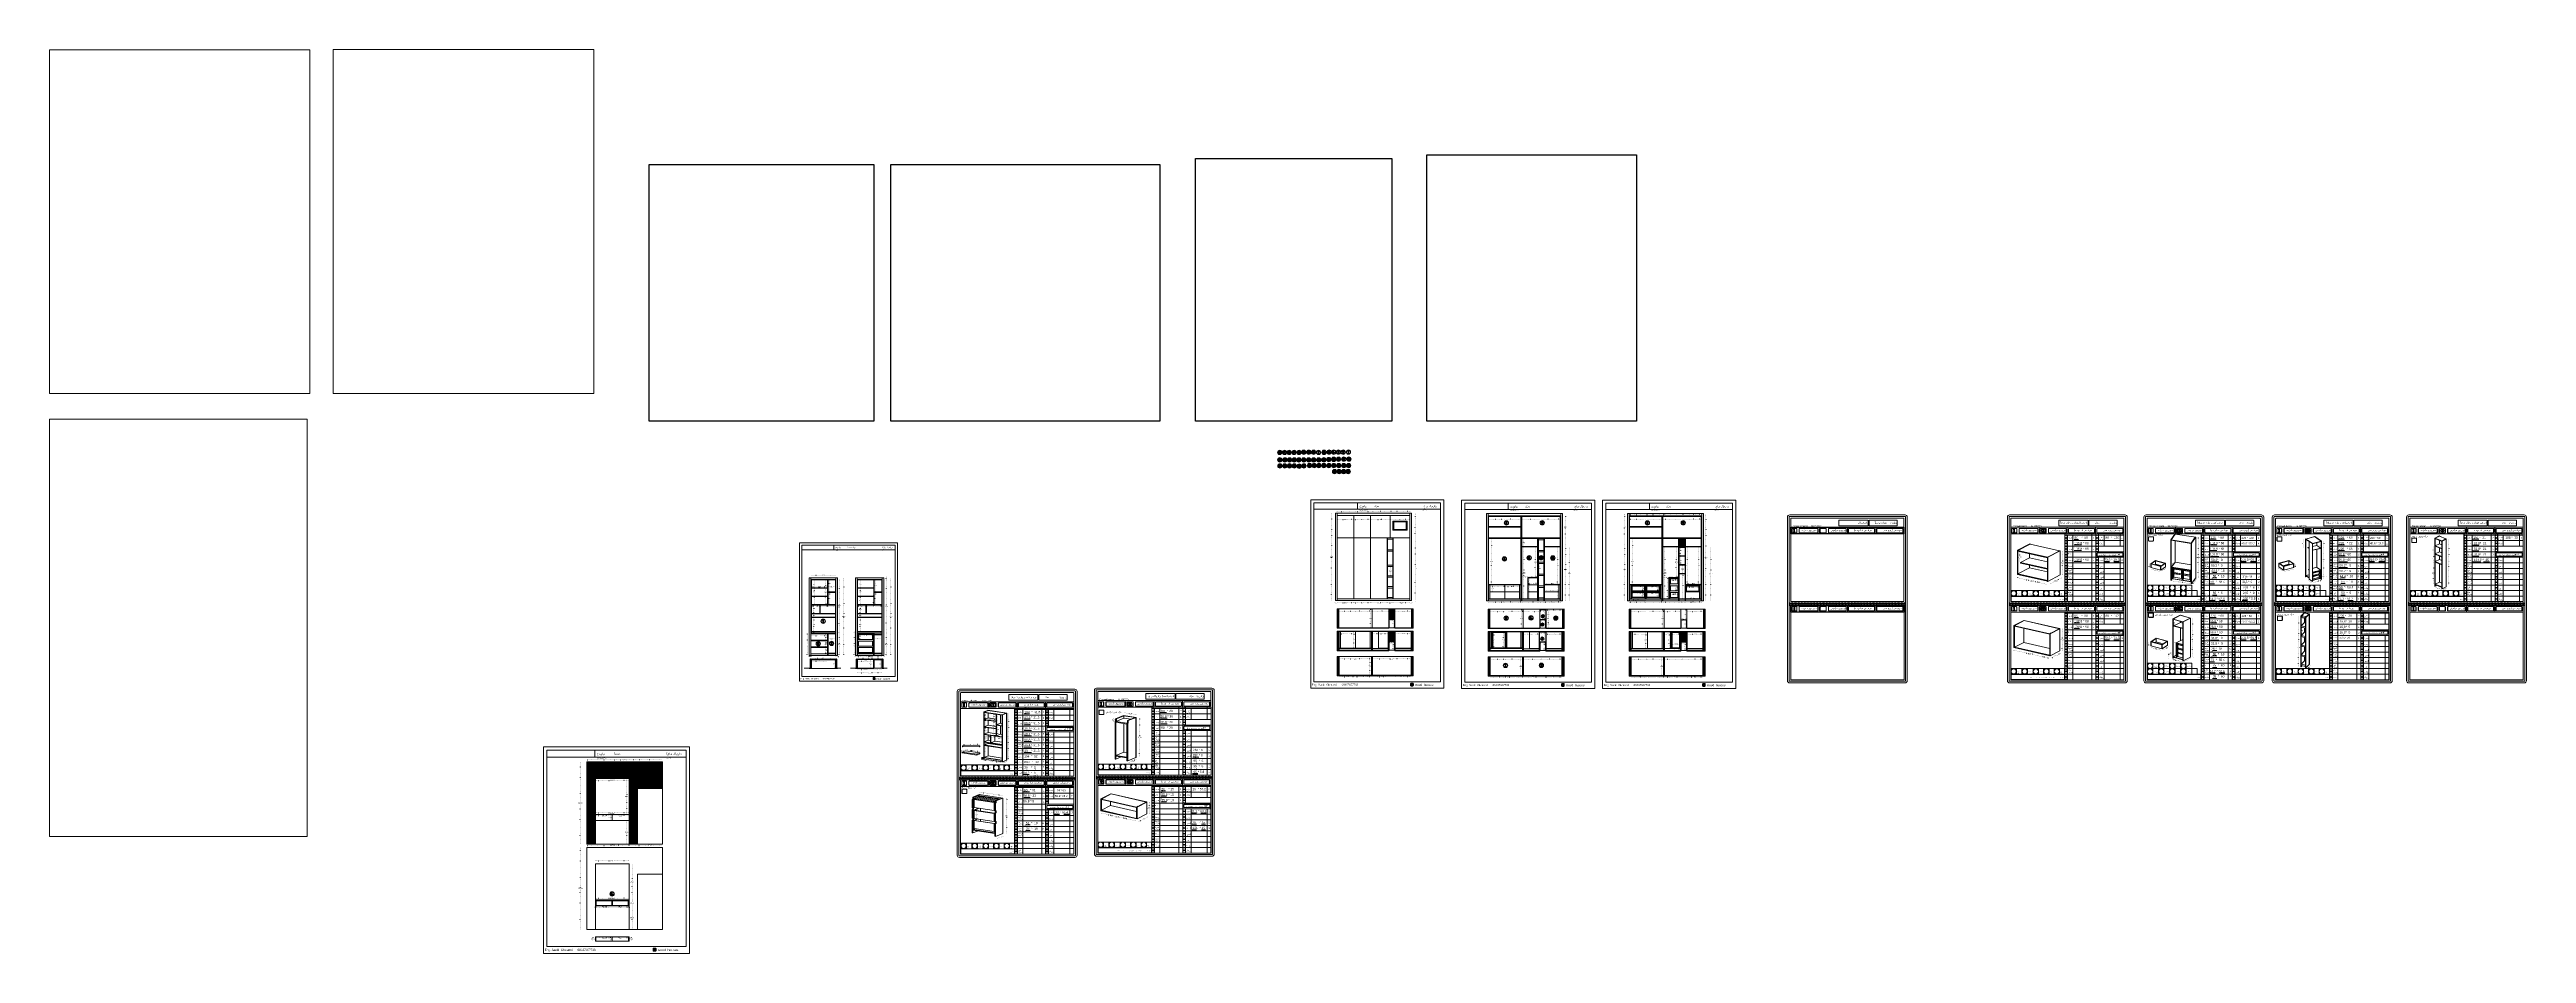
# Model space of a CAD drawing. Header units: inches. Extents: x 91 to 9019, y -381 to 2878.
import ezdxf

# ---------------------------------------------------------------- set-up
doc = ezdxf.new("R2010")
doc.units = ezdxf.units.IN
doc.header["$MEASUREMENT"] = 0
doc.linetypes.add('ACAD_ISO07W100', pattern=[3, 0, -3])
doc.styles.get("Standard").update_dxf_attribs({"font": 'arial.ttf'})
doc.dimstyles.new('Copy of Standard', dxfattribs={"dimtxt": 4.5, "dimasz": 2.5, "dimexe": 0.18, "dimexo": 0.0625, "dimgap": 0.09, "dimtad": 0, "dimtih": 1, "dimtoh": 1, "dimdec": 1, "dimzin": 0, "dimdsep": 46, "dimtxsty": 'Standard', "dimcen": 0.09, "dimse1": 1, "dimse2": 1, "dimadec": 0, "dimazin": 0, "dimtfac": 1, "dimtdec": 1, "dimtix": 1, "dimtofl": 0, "dimtmove": 0, "dimatfit": 3, "dimfxl": 1, "dimtolj": 1, "dimtzin": 0, "dimarcsym": 0})
doc.dimstyles.get("Standard").update_dxf_attribs({"dimtxt": 3, "dimasz": 2.5, "dimexe": 0.18, "dimexo": 0.0625, "dimgap": 0.09, "dimtad": 0, "dimtih": 1, "dimtoh": 1, "dimdec": 1, "dimzin": 0, "dimdsep": 46, "dimtxsty": 'Standard', "dimcen": 0.09, "dimse1": 1, "dimse2": 1, "dimadec": 0, "dimazin": 0, "dimtfac": 1, "dimtdec": 1, "dimtix": 1, "dimtofl": 0, "dimtmove": 0, "dimatfit": 3, "dimfxl": 1, "dimtolj": 1, "dimtzin": 0, "dimarcsym": 0})
doc.dimstyles.new('white_line', dxfattribs={"dimtxt": 3, "dimasz": 2.5, "dimexe": 0.18, "dimexo": 0.0625, "dimgap": 0.09, "dimtad": 0, "dimtih": 1, "dimtoh": 1, "dimdec": 1, "dimzin": 0, "dimdsep": 46, "dimtxsty": 'Standard', "dimcen": 0.09, "dimadec": 0, "dimazin": 0, "dimtfac": 1, "dimtdec": 1, "dimtix": 1, "dimtofl": 0, "dimtmove": 0, "dimatfit": 3, "dimfxl": 1, "dimtolj": 1, "dimtzin": 0, "dimarcsym": 0})
picture_1 = doc.add_image_def('image1.jpg', size_in_pixel=(720, 1166))
picture_2 = doc.add_image_def('image2.jpg', size_in_pixel=(960, 1268))
picture_3 = doc.add_image_def('image3.jpg', size_in_pixel=(960, 1268))
picture_4 = doc.add_image_def('image4.png', size_in_pixel=(642, 734))
picture_5 = doc.add_image_def('image5.png', size_in_pixel=(727, 693))
picture_6 = doc.add_image_def('image6.png', size_in_pixel=(518, 693))
picture_7 = doc.add_image_def('image7.png', size_in_pixel=(517, 656))
pattern_1 = [(45, (2988.665, 0), (-0.8838835, 0.8838835), [])]
pattern_2 = [(45, (2988.665, -80.8156), (-0.8838835, 0.8838835), [])]
pattern_3 = [(45, (4025.287, 1972.0265), (-0.8148213, 0.8148213), [])]
pattern_4 = [(45, (4025.287, 1972.0265), (-0.8148213, 0.8148213), [])]
pattern_5 = [(45, (3480.7408, 826.1666), (-0.65185705, 0.65185705), [])]
pattern_6 = [(45, (4041.0765, -82.0015), (-0.8838835, 0.8838835), [])]

# ---------------------------------------------------------------- blocks, each defined once
blk = doc.blocks.new('*D1')
at = {"color": 0, "linetype": 'ACAD_ISO07W100', "lineweight": -2, "transparency": 16777216}
for p, q in [((5014, 900.2), (5014, 902.7)), ((5014, 889.2), (5014, 886.7))]:
    blk.add_line(p, q, dxfattribs=at)
at = {"color": 0, "transparency": 16777216}
for points in [[(5013.6, 900.2), (5014.4, 900.2), (5014, 897.7)], [(5013.6, 889.2), (5014.4, 889.2), (5014, 891.7)]]:
    blk.add_solid(points, dxfattribs=at)
at = {"layer": 'Defpoints', "color": 0, "transparency": 16777216}
for p in [(4994.3, 897.7), (5000.3, 891.7), (5014, 891.7)]:
    blk.add_point(p, dxfattribs=at)
at = {"color": 0, "lineweight": 20, "transparency": 16777216, "insert": (5014, 894.7), "char_height": 3, "attachment_point": 5}
blk.add_mtext('\\A1;6.0', dxfattribs=at)
blk = doc.blocks.new('*D2')
at = {"color": 0, "linetype": 'ACAD_ISO07W100', "lineweight": -2, "transparency": 16777216}
for p, q in [((5014, 1115.2), (5014, 1009.3)), ((5014, 900.2), (5014, 1006.1))]:
    blk.add_line(p, q, dxfattribs=at)
at = {"color": 0, "transparency": 16777216}
for points in [[(5013.6, 1115.2), (5014.4, 1115.2), (5014, 1117.7)], [(5013.6, 900.2), (5014.4, 900.2), (5014, 897.7)]]:
    blk.add_solid(points, dxfattribs=at)
at = {"layer": 'Defpoints', "color": 0, "transparency": 16777216}
for p in [(4994.3, 1117.7), (4994.3, 897.7), (5014, 897.7)]:
    blk.add_point(p, dxfattribs=at)
at = {"color": 0, "lineweight": 20, "transparency": 16777216, "insert": (5014, 1007.7), "char_height": 3, "attachment_point": 5}
blk.add_mtext('\\A1;220.0', dxfattribs=at)
blk = doc.blocks.new('*D3')
at = {"color": 0, "linetype": 'ACAD_ISO07W100', "lineweight": -2, "transparency": 16777216}
for p, q in [((5014, 1195.2), (5014, 1159.3)), ((5014, 1120.2), (5014, 1156.1))]:
    blk.add_line(p, q, dxfattribs=at)
at = {"color": 0, "transparency": 16777216}
for points in [[(5013.6, 1195.2), (5014.4, 1195.2), (5014, 1197.7)], [(5013.6, 1120.2), (5014.4, 1120.2), (5014, 1117.7)]]:
    blk.add_solid(points, dxfattribs=at)
at = {"layer": 'Defpoints', "color": 0, "transparency": 16777216}
for p in [(4994.3, 1197.7), (5014, 1197.7), (4994.3, 1117.7)]:
    blk.add_point(p, dxfattribs=at)
at = {"color": 0, "lineweight": 20, "transparency": 16777216, "insert": (5014, 1157.7), "char_height": 3, "attachment_point": 5}
blk.add_mtext('\\A1;80.0', dxfattribs=at)
blk = doc.blocks.new('*D4')
at = {"color": 0, "linetype": 'ACAD_ISO07W100', "lineweight": -2, "transparency": 16777216}
for p, q in [((5014, 1204.2), (5014, 1203.8)), ((5014, 1200.2), (5014, 1200.6))]:
    blk.add_line(p, q, dxfattribs=at)
at = {"color": 0, "transparency": 16777216}
for points in [[(5013.6, 1204.2), (5014.4, 1204.2), (5014, 1206.7)], [(5013.6, 1200.2), (5014.4, 1200.2), (5014, 1197.7)]]:
    blk.add_solid(points, dxfattribs=at)
at = {"layer": 'Defpoints', "color": 0, "transparency": 16777216}
for p in [(4994.3, 1197.7), (5000.3, 1206.7), (5014, 1206.7)]:
    blk.add_point(p, dxfattribs=at)
at = {"color": 0, "lineweight": 20, "transparency": 16777216, "insert": (5014, 1202.2), "char_height": 3, "attachment_point": 5}
blk.add_mtext('\\A1;9.0', dxfattribs=at)
blk = doc.blocks.new('*D5')
at = {"color": 0, "linetype": 'ACAD_ISO07W100', "lineweight": -2, "transparency": 16777216}
for p, q in [((4712.1, 1204.2), (4712.1, 1050.8)), ((4712.1, 894.2), (4712.1, 1047.6))]:
    blk.add_line(p, q, dxfattribs=at)
at = {"color": 0, "transparency": 16777216}
for points in [[(4711.7, 1204.2), (4712.5, 1204.2), (4712.1, 1206.7)], [(4711.7, 894.2), (4712.5, 894.2), (4712.1, 891.7)]]:
    blk.add_solid(points, dxfattribs=at)
at = {"layer": 'Defpoints', "color": 0, "transparency": 16777216}
for p in [(4712.1, 1206.7), (5000.3, 1206.7), (5000.3, 891.7)]:
    blk.add_point(p, dxfattribs=at)
at = {"color": 0, "lineweight": 20, "transparency": 16777216, "insert": (4712.1, 1049.2), "char_height": 3, "attachment_point": 5}
blk.add_mtext('\\A1;315.0', dxfattribs=at)
blk = doc.blocks.new('*D6')
at = {"color": 0, "linetype": 'ACAD_ISO07W100', "lineweight": -2, "transparency": 16777216}
for p, q in [((4723.8, 883.4), (4721.3, 883.4)), ((4734.8, 883.4), (4737.3, 883.4))]:
    blk.add_line(p, q, dxfattribs=at)
at = {"color": 0, "transparency": 16777216}
for points in [[(4723.8, 883.8), (4723.8, 883), (4726.3, 883.4)], [(4734.8, 883.8), (4734.8, 883), (4732.3, 883.4)]]:
    blk.add_solid(points, dxfattribs=at)
at = {"layer": 'Defpoints', "color": 0, "transparency": 16777216}
for p in [(4726.3, 891.7), (4726.3, 883.4), (4732.3, 891.7)]:
    blk.add_point(p, dxfattribs=at)
at = {"color": 0, "lineweight": 20, "transparency": 16777216, "insert": (4729.3, 883.4), "char_height": 3, "attachment_point": 5}
blk.add_mtext('\\A1;6.0', dxfattribs=at)
blk = doc.blocks.new('*D7')
at = {"color": 0, "linetype": 'ACAD_ISO07W100', "lineweight": -2, "transparency": 16777216}
for p, q in [((4734.8, 883.4), (4758.3, 883.4)), ((4789.8, 883.4), (4766.3, 883.4))]:
    blk.add_line(p, q, dxfattribs=at)
at = {"color": 0, "transparency": 16777216}
for points in [[(4734.8, 883.8), (4734.8, 883), (4732.3, 883.4)], [(4789.8, 883.8), (4789.8, 883), (4792.3, 883.4)]]:
    blk.add_solid(points, dxfattribs=at)
at = {"layer": 'Defpoints', "color": 0, "transparency": 16777216}
for p in [(4792.3, 897.7), (4732.3, 891.7), (4732.3, 883.4)]:
    blk.add_point(p, dxfattribs=at)
at = {"color": 0, "lineweight": 20, "transparency": 16777216, "insert": (4762.3, 883.4), "char_height": 3, "attachment_point": 5}
blk.add_mtext('\\A1;60.0', dxfattribs=at)
blk = doc.blocks.new('*D8')
at = {"color": 0, "linetype": 'ACAD_ISO07W100', "lineweight": -2, "transparency": 16777216}
for p, q in [((4794.8, 883.4), (4818.3, 883.4)), ((4849.8, 883.4), (4826.3, 883.4))]:
    blk.add_line(p, q, dxfattribs=at)
at = {"color": 0, "transparency": 16777216}
for points in [[(4794.8, 883.8), (4794.8, 883), (4792.3, 883.4)], [(4849.8, 883.8), (4849.8, 883), (4852.3, 883.4)]]:
    blk.add_solid(points, dxfattribs=at)
at = {"layer": 'Defpoints', "color": 0, "transparency": 16777216}
for p in [(4792.3, 897.7), (4852.3, 897.7), (4792.3, 883.4)]:
    blk.add_point(p, dxfattribs=at)
at = {"color": 0, "lineweight": 20, "transparency": 16777216, "insert": (4822.3, 883.4), "char_height": 3, "attachment_point": 5}
blk.add_mtext('\\A1;60.0', dxfattribs=at)
blk = doc.blocks.new('*D9')
at = {"color": 0, "linetype": 'ACAD_ISO07W100', "lineweight": -2, "transparency": 16777216}
for p, q in [((4854.8, 883.4), (4878.3, 883.4)), ((4909.8, 883.4), (4886.3, 883.4))]:
    blk.add_line(p, q, dxfattribs=at)
at = {"color": 0, "transparency": 16777216}
for points in [[(4854.8, 883.8), (4854.8, 883), (4852.3, 883.4)], [(4909.8, 883.8), (4909.8, 883), (4912.3, 883.4)]]:
    blk.add_solid(points, dxfattribs=at)
at = {"layer": 'Defpoints', "color": 0, "transparency": 16777216}
for p in [(4852.3, 897.7), (4912.3, 897.7), (4852.3, 883.4)]:
    blk.add_point(p, dxfattribs=at)
at = {"color": 0, "lineweight": 20, "transparency": 16777216, "insert": (4882.3, 883.4), "char_height": 3, "attachment_point": 5}
blk.add_mtext('\\A1;60.0', dxfattribs=at)
blk = doc.blocks.new('*D10')
at = {"color": 0, "linetype": 'ACAD_ISO07W100', "lineweight": -2, "transparency": 16777216}
for p, q in [((4914.8, 883.4), (4919.3, 883.4)), ((4931.8, 883.4), (4927.3, 883.4))]:
    blk.add_line(p, q, dxfattribs=at)
at = {"color": 0, "transparency": 16777216}
for points in [[(4914.8, 883.8), (4914.8, 883), (4912.3, 883.4)], [(4931.8, 883.8), (4931.8, 883), (4934.3, 883.4)]]:
    blk.add_solid(points, dxfattribs=at)
at = {"layer": 'Defpoints', "color": 0, "transparency": 16777216}
for p in [(4912.3, 897.7), (4934.3, 897.7), (4912.3, 883.4)]:
    blk.add_point(p, dxfattribs=at)
at = {"color": 0, "lineweight": 20, "transparency": 16777216, "insert": (4923.3, 883.4), "char_height": 3, "attachment_point": 5}
blk.add_mtext('\\A1;22.0', dxfattribs=at)
blk = doc.blocks.new('*D11')
at = {"color": 0, "linetype": 'ACAD_ISO07W100', "lineweight": -2, "transparency": 16777216}
for p, q in [((4936.8, 883.4), (4960.3, 883.4)), ((4991.8, 883.4), (4968.3, 883.4))]:
    blk.add_line(p, q, dxfattribs=at)
at = {"color": 0, "transparency": 16777216}
for points in [[(4936.8, 883.8), (4936.8, 883), (4934.3, 883.4)], [(4991.8, 883.8), (4991.8, 883), (4994.3, 883.4)]]:
    blk.add_solid(points, dxfattribs=at)
at = {"layer": 'Defpoints', "color": 0, "transparency": 16777216}
for p in [(4934.3, 897.7), (4994.3, 891.7), (4994.3, 883.4)]:
    blk.add_point(p, dxfattribs=at)
at = {"color": 0, "lineweight": 20, "transparency": 16777216, "insert": (4964.3, 883.4), "char_height": 3, "attachment_point": 5}
blk.add_mtext('\\A1;60.0', dxfattribs=at)
blk = doc.blocks.new('*D12')
at = {"color": 0, "linetype": 'ACAD_ISO07W100', "lineweight": -2, "transparency": 16777216}
for p, q in [((4991.8, 883.4), (4989.3, 883.4)), ((5002.8, 883.4), (5005.3, 883.4))]:
    blk.add_line(p, q, dxfattribs=at)
at = {"color": 0, "transparency": 16777216}
for points in [[(4991.8, 883.8), (4991.8, 883), (4994.3, 883.4)], [(5002.8, 883.8), (5002.8, 883), (5000.3, 883.4)]]:
    blk.add_solid(points, dxfattribs=at)
at = {"layer": 'Defpoints', "color": 0, "transparency": 16777216}
for p in [(4994.3, 891.7), (5000.3, 891.7), (5000.3, 883.4)]:
    blk.add_point(p, dxfattribs=at)
at = {"color": 0, "lineweight": 20, "transparency": 16777216, "insert": (4997.3, 883.4), "char_height": 3, "attachment_point": 5}
blk.add_mtext('\\A1;6.0', dxfattribs=at)
blk = doc.blocks.new('*D13')
at = {"color": 0, "linetype": 'ACAD_ISO07W100', "lineweight": -2, "transparency": 16777216}
for p, q in [((4734.8, 1183.9), (4758.3, 1183.9)), ((4789.8, 1183.9), (4766.3, 1183.9))]:
    blk.add_line(p, q, dxfattribs=at)
at = {"color": 0, "transparency": 16777216}
for points in [[(4734.8, 1184.3), (4734.8, 1183.5), (4732.3, 1183.9)], [(4789.8, 1184.3), (4789.8, 1183.5), (4792.3, 1183.9)]]:
    blk.add_solid(points, dxfattribs=at)
at = {"layer": 'Defpoints', "color": 0, "transparency": 16777216}
for p in [(4732.3, 1206.7), (4732.3, 1183.9), (4792.3, 1197.7)]:
    blk.add_point(p, dxfattribs=at)
at = {"color": 0, "lineweight": 20, "transparency": 16777216, "insert": (4762.3, 1183.9), "char_height": 3, "attachment_point": 5}
blk.add_mtext('\\A1;60.0', dxfattribs=at)
blk = doc.blocks.new('*D14')
at = {"color": 0, "linetype": 'ACAD_ISO07W100', "lineweight": -2, "transparency": 16777216}
for p, q in [((4794.8, 1183.9), (4818.3, 1183.9)), ((4849.8, 1183.9), (4826.3, 1183.9))]:
    blk.add_line(p, q, dxfattribs=at)
at = {"color": 0, "transparency": 16777216}
for points in [[(4794.8, 1184.3), (4794.8, 1183.5), (4792.3, 1183.9)], [(4849.8, 1184.3), (4849.8, 1183.5), (4852.3, 1183.9)]]:
    blk.add_solid(points, dxfattribs=at)
at = {"layer": 'Defpoints', "color": 0, "transparency": 16777216}
for p in [(4792.3, 1197.7), (4792.3, 1183.9), (4852.3, 1197.7)]:
    blk.add_point(p, dxfattribs=at)
at = {"color": 0, "lineweight": 20, "transparency": 16777216, "insert": (4822.3, 1183.9), "char_height": 3, "attachment_point": 5}
blk.add_mtext('\\A1;60.0', dxfattribs=at)
blk = doc.blocks.new('*D15')
at = {"color": 0, "linetype": 'ACAD_ISO07W100', "lineweight": -2, "transparency": 16777216}
for p, q in [((4854.8, 1183.9), (4883.8, 1183.9)), ((4920.8, 1183.9), (4891.8, 1183.9))]:
    blk.add_line(p, q, dxfattribs=at)
at = {"color": 0, "transparency": 16777216}
for points in [[(4854.8, 1184.3), (4854.8, 1183.5), (4852.3, 1183.9)], [(4920.8, 1184.3), (4920.8, 1183.5), (4923.3, 1183.9)]]:
    blk.add_solid(points, dxfattribs=at)
at = {"layer": 'Defpoints', "color": 0, "transparency": 16777216}
for p in [(4852.3, 1197.7), (4852.3, 1183.9), (4923.3, 1197.7)]:
    blk.add_point(p, dxfattribs=at)
at = {"color": 0, "lineweight": 20, "transparency": 16777216, "insert": (4887.8, 1183.9), "char_height": 3, "attachment_point": 5}
blk.add_mtext('\\A1;71.0', dxfattribs=at)
blk = doc.blocks.new('*D16')
at = {"color": 0, "linetype": 'ACAD_ISO07W100', "lineweight": -2, "transparency": 16777216}
for p, q in [((4925.8, 1183.9), (4954.8, 1183.9)), ((4991.8, 1183.9), (4962.8, 1183.9))]:
    blk.add_line(p, q, dxfattribs=at)
at = {"color": 0, "transparency": 16777216}
for points in [[(4925.8, 1184.3), (4925.8, 1183.5), (4923.3, 1183.9)], [(4991.8, 1184.3), (4991.8, 1183.5), (4994.3, 1183.9)]]:
    blk.add_solid(points, dxfattribs=at)
at = {"layer": 'Defpoints', "color": 0, "transparency": 16777216}
for p in [(4923.3, 1197.7), (4923.3, 1183.9), (4994.3, 1206.7)]:
    blk.add_point(p, dxfattribs=at)
at = {"color": 0, "lineweight": 20, "transparency": 16777216, "insert": (4958.8, 1183.9), "char_height": 3, "attachment_point": 5}
blk.add_mtext('\\A1;71.0', dxfattribs=at)
blk = doc.blocks.new('*D17')
at = {"color": 0, "linetype": 'ACAD_ISO07W100', "lineweight": -2, "transparency": 16777216}
for p, q in [((4728.8, 1212.3), (4858.1, 1212.3)), ((4997.8, 1212.3), (4868.5, 1212.3))]:
    blk.add_line(p, q, dxfattribs=at)
at = {"color": 0, "transparency": 16777216}
for points in [[(4728.8, 1212.7), (4728.8, 1211.9), (4726.3, 1212.3)], [(4997.8, 1212.7), (4997.8, 1211.9), (5000.3, 1212.3)]]:
    blk.add_solid(points, dxfattribs=at)
at = {"layer": 'Defpoints', "color": 0, "transparency": 16777216}
for p in [(4726.3, 1206.7), (5000.3, 1212.3), (5000.3, 1206.7)]:
    blk.add_point(p, dxfattribs=at)
at = {"color": 0, "lineweight": 20, "transparency": 16777216, "insert": (4863.3, 1212.3), "char_height": 3, "attachment_point": 5}
blk.add_mtext('\\A1;274.0', dxfattribs=at)
blk = doc.blocks.new('*D18')
at = {"color": 0, "linetype": 'ACAD_ISO07W100', "lineweight": -2, "transparency": 16777216}
for p, q in [((5555.4, 1114), (5555.4, 1005.1)), ((5555.4, 893), (5555.4, 1001.9))]:
    blk.add_line(p, q, dxfattribs=at)
at = {"color": 0, "transparency": 16777216}
for points in [[(5555, 1114), (5555.9, 1114), (5555.4, 1116.5)], [(5555, 893), (5555.9, 893), (5555.4, 890.5)]]:
    blk.add_solid(points, dxfattribs=at)
at = {"layer": 'Defpoints', "color": 0, "transparency": 16777216}
for p in [(5538.4, 1116.5), (5544.4, 890.5), (5555.4, 890.5)]:
    blk.add_point(p, dxfattribs=at)
at = {"color": 0, "lineweight": 20, "transparency": 16777216, "insert": (5555.4, 1003.5), "char_height": 3, "attachment_point": 5}
blk.add_mtext('\\A1;226.0', dxfattribs=at)
blk = doc.blocks.new('*D19')
at = {"color": 0, "linetype": 'ACAD_ISO07W100', "lineweight": -2, "transparency": 16777216}
for p, q in [((5285.5, 942.3), (5305.7, 942.3)), ((5333.9, 942.3), (5313.7, 942.3))]:
    blk.add_line(p, q, dxfattribs=at)
at = {"color": 0, "transparency": 16777216}
for points in [[(5285.5, 942.7), (5285.5, 941.9), (5283, 942.3)], [(5333.9, 942.7), (5333.9, 941.9), (5336.4, 942.3)]]:
    blk.add_solid(points, dxfattribs=at)
at = {"layer": 'Defpoints', "color": 0, "transparency": 16777216}
for p in [(5283, 948.1), (5283, 942.3), (5336.4, 948.1)]:
    blk.add_point(p, dxfattribs=at)
at = {"color": 0, "lineweight": 20, "transparency": 16777216, "insert": (5309.7, 942.3), "char_height": 3, "attachment_point": 5}
blk.add_mtext('\\A1;53.4', dxfattribs=at)
blk = doc.blocks.new('*D20')
at = {"color": 0, "linetype": 'ACAD_ISO07W100', "lineweight": -2, "transparency": 16777216}
for p, q in [((5338.9, 942.3), (5359.1, 942.3)), ((5387.3, 942.3), (5367.1, 942.3))]:
    blk.add_line(p, q, dxfattribs=at)
at = {"color": 0, "transparency": 16777216}
for points in [[(5338.9, 942.7), (5338.9, 941.9), (5336.4, 942.3)], [(5387.3, 942.7), (5387.3, 941.9), (5389.8, 942.3)]]:
    blk.add_solid(points, dxfattribs=at)
at = {"layer": 'Defpoints', "color": 0, "transparency": 16777216}
for p in [(5336.4, 948.1), (5336.4, 942.3), (5389.8, 948.1)]:
    blk.add_point(p, dxfattribs=at)
at = {"color": 0, "lineweight": 20, "transparency": 16777216, "insert": (5363.1, 942.3), "char_height": 3, "attachment_point": 5}
blk.add_mtext('\\A1;53.4', dxfattribs=at)
blk = doc.blocks.new('*D21')
at = {"color": 0, "linetype": 'ACAD_ISO07W100', "lineweight": -2, "transparency": 16777216}
for p, q in [((5291, 945.6), (5291, 937.2)), ((5291, 925.6), (5291, 934))]:
    blk.add_line(p, q, dxfattribs=at)
at = {"color": 0, "transparency": 16777216}
for points in [[(5290.6, 945.6), (5291.4, 945.6), (5291, 948.1)], [(5290.6, 925.6), (5291.4, 925.6), (5291, 923.1)]]:
    blk.add_solid(points, dxfattribs=at)
at = {"layer": 'Defpoints', "color": 0, "transparency": 16777216}
for p in [(5278, 948.1), (5283, 923.1), (5291, 948.1)]:
    blk.add_point(p, dxfattribs=at)
at = {"color": 0, "lineweight": 20, "transparency": 16777216, "insert": (5291, 935.6), "char_height": 3, "attachment_point": 5}
blk.add_mtext('\\A1;25.0', dxfattribs=at)
blk = doc.blocks.new('*D22')
at = {"color": 0, "linetype": 'ACAD_ISO07W100', "lineweight": -2, "transparency": 16777216}
for p, q in [((5289.2, 1112.4), (5289.2, 1033.9)), ((5289.2, 952.2), (5289.2, 1030.7))]:
    blk.add_line(p, q, dxfattribs=at)
at = {"color": 0, "transparency": 16777216}
for points in [[(5288.8, 1112.4), (5289.6, 1112.4), (5289.2, 1114.9)], [(5288.8, 952.2), (5289.6, 952.2), (5289.2, 949.7)]]:
    blk.add_solid(points, dxfattribs=at)
at = {"layer": 'Defpoints', "color": 0, "transparency": 16777216}
for p in [(5278, 1114.9), (5289.2, 1114.9), (5278, 949.7)]:
    blk.add_point(p, dxfattribs=at)
at = {"color": 0, "lineweight": 20, "transparency": 16777216, "insert": (5289.2, 1032.3), "char_height": 3, "attachment_point": 5}
blk.add_mtext('\\A1;165.2', dxfattribs=at)
blk = doc.blocks.new('*D23')
at = {"color": 0, "linetype": 'ACAD_ISO07W100', "lineweight": -2, "transparency": 16777216}
for p, q in [((5423.9, 952.5), (5434.1, 952.5)), ((5452.3, 952.5), (5442.1, 952.5))]:
    blk.add_line(p, q, dxfattribs=at)
at = {"color": 0, "transparency": 16777216}
for points in [[(5423.9, 952.9), (5423.9, 952.1), (5421.4, 952.5)], [(5452.3, 952.9), (5452.3, 952.1), (5454.8, 952.5)]]:
    blk.add_solid(points, dxfattribs=at)
at = {"layer": 'Defpoints', "color": 0, "transparency": 16777216}
for p in [(5421.4, 948.1), (5454.8, 952.5), (5454.8, 948.1)]:
    blk.add_point(p, dxfattribs=at)
at = {"color": 0, "lineweight": 20, "transparency": 16777216, "insert": (5438.1, 952.5), "char_height": 3, "attachment_point": 5}
blk.add_mtext('\\A1;33.4', dxfattribs=at)
blk = doc.blocks.new('*D24')
at = {"color": 0, "linetype": 'ACAD_ISO07W100', "lineweight": -2, "transparency": 16777216}
for p, q in [((5400.5, 976.9), (5404.9, 976.9)), ((5417.3, 976.9), (5412.9, 976.9))]:
    blk.add_line(p, q, dxfattribs=at)
at = {"color": 0, "transparency": 16777216}
for points in [[(5400.5, 977.3), (5400.5, 976.4), (5398, 976.9)], [(5417.3, 977.3), (5417.3, 976.4), (5419.8, 976.9)]]:
    blk.add_solid(points, dxfattribs=at)
at = {"layer": 'Defpoints', "color": 0, "transparency": 16777216}
for p in [(5398, 898.1), (5419.8, 976.9), (5419.8, 974.7)]:
    blk.add_point(p, dxfattribs=at)
at = {"color": 0, "lineweight": 20, "transparency": 16777216, "insert": (5408.9, 976.9), "char_height": 3, "attachment_point": 5}
blk.add_mtext('\\A1;21.8', dxfattribs=at)
blk = doc.blocks.new('*D25')
at = {"color": 0, "linetype": 'ACAD_ISO07W100', "lineweight": -2, "transparency": 16777216}
for p, q in [((5482.5, 952.9), (5504.4, 952.9)), ((5534.3, 952.9), (5512.4, 952.9))]:
    blk.add_line(p, q, dxfattribs=at)
at = {"color": 0, "transparency": 16777216}
for points in [[(5482.5, 953.3), (5482.5, 952.5), (5480, 952.9)], [(5534.3, 953.3), (5534.3, 952.5), (5536.8, 952.9)]]:
    blk.add_solid(points, dxfattribs=at)
at = {"layer": 'Defpoints', "color": 0, "transparency": 16777216}
for p in [(5480, 948.1), (5536.8, 952.9), (5536.8, 948.1)]:
    blk.add_point(p, dxfattribs=at)
at = {"color": 0, "lineweight": 20, "transparency": 16777216, "insert": (5508.4, 952.9), "char_height": 3, "attachment_point": 5}
blk.add_mtext('\\A1;56.8', dxfattribs=at)
blk = doc.blocks.new('*D26')
at = {"color": 0, "linetype": 'ACAD_ISO07W100', "lineweight": -2, "transparency": 16777216}
for p, q in [((5398.9, 885.9), (5422.4, 885.9)), ((5453.9, 885.9), (5430.4, 885.9))]:
    blk.add_line(p, q, dxfattribs=at)
at = {"color": 0, "transparency": 16777216}
for points in [[(5398.9, 886.3), (5398.9, 885.5), (5396.4, 885.9)], [(5453.9, 886.3), (5453.9, 885.5), (5456.4, 885.9)]]:
    blk.add_solid(points, dxfattribs=at)
at = {"layer": 'Defpoints', "color": 0, "transparency": 16777216}
for p in [(5396.4, 890.5), (5396.4, 885.9), (5456.4, 890.5)]:
    blk.add_point(p, dxfattribs=at)
at = {"color": 0, "lineweight": 20, "transparency": 16777216, "insert": (5426.4, 885.9), "char_height": 3, "attachment_point": 5}
blk.add_mtext('\\A1;60.0', dxfattribs=at)
blk = doc.blocks.new('*D27')
at = {"color": 0, "linetype": 'ACAD_ISO07W100', "lineweight": -2, "transparency": 16777216}
for p, q in [((5458.9, 885.9), (5463.4, 885.9)), ((5475.9, 885.9), (5471.4, 885.9))]:
    blk.add_line(p, q, dxfattribs=at)
at = {"color": 0, "transparency": 16777216}
for points in [[(5458.9, 886.3), (5458.9, 885.5), (5456.4, 885.9)], [(5475.9, 886.3), (5475.9, 885.5), (5478.4, 885.9)]]:
    blk.add_solid(points, dxfattribs=at)
at = {"layer": 'Defpoints', "color": 0, "transparency": 16777216}
for p in [(5456.4, 890.5), (5456.4, 885.9), (5478.4, 890.5)]:
    blk.add_point(p, dxfattribs=at)
at = {"color": 0, "lineweight": 20, "transparency": 16777216, "insert": (5467.4, 885.9), "char_height": 3, "attachment_point": 5}
blk.add_mtext('\\A1;22.0', dxfattribs=at)
blk = doc.blocks.new('*D28')
at = {"color": 0, "linetype": 'ACAD_ISO07W100', "lineweight": -2, "transparency": 16777216}
for p, q in [((5480.9, 885.9), (5504.4, 885.9)), ((5535.9, 885.9), (5512.4, 885.9))]:
    blk.add_line(p, q, dxfattribs=at)
at = {"color": 0, "transparency": 16777216}
for points in [[(5480.9, 886.3), (5480.9, 885.5), (5478.4, 885.9)], [(5535.9, 886.3), (5535.9, 885.5), (5538.4, 885.9)]]:
    blk.add_solid(points, dxfattribs=at)
at = {"layer": 'Defpoints', "color": 0, "transparency": 16777216}
for p in [(5478.4, 890.5), (5478.4, 885.9), (5538.4, 890.5)]:
    blk.add_point(p, dxfattribs=at)
at = {"color": 0, "lineweight": 20, "transparency": 16777216, "insert": (5508.4, 885.9), "char_height": 3, "attachment_point": 5}
blk.add_mtext('\\A1;60.0', dxfattribs=at)
blk = doc.blocks.new('*D29')
at = {"color": 0, "linetype": 'ACAD_ISO07W100', "lineweight": -2, "transparency": 16777216}
for p, q in [((5278.9, 885.9), (5331.4, 885.9)), ((5393.9, 885.9), (5341.4, 885.9))]:
    blk.add_line(p, q, dxfattribs=at)
at = {"color": 0, "transparency": 16777216}
for points in [[(5278.9, 886.3), (5278.9, 885.5), (5276.4, 885.9)], [(5393.9, 886.3), (5393.9, 885.5), (5396.4, 885.9)]]:
    blk.add_solid(points, dxfattribs=at)
at = {"layer": 'Defpoints', "color": 0, "transparency": 16777216}
for p in [(5276.4, 890.5), (5276.4, 885.9), (5396.4, 890.5)]:
    blk.add_point(p, dxfattribs=at)
at = {"color": 0, "lineweight": 20, "transparency": 16777216, "insert": (5336.4, 885.9), "char_height": 3, "attachment_point": 5}
blk.add_mtext('\\A1;120.0', dxfattribs=at)
blk = doc.blocks.new('*D30')
at = {"color": 0, "linetype": 'ACAD_ISO07W100', "lineweight": -2, "transparency": 16777216}
for p, q in [((5526.5, 1082.4), (5526.5, 1018.9)), ((5526.5, 952.2), (5526.5, 1015.7))]:
    blk.add_line(p, q, dxfattribs=at)
at = {"color": 0, "transparency": 16777216}
for points in [[(5526.1, 1082.4), (5526.9, 1082.4), (5526.5, 1084.9)], [(5526.1, 952.2), (5526.9, 952.2), (5526.5, 949.7)]]:
    blk.add_solid(points, dxfattribs=at)
at = {"layer": 'Defpoints', "color": 0, "transparency": 16777216}
for p in [(5536.8, 1084.9), (5526.5, 949.7), (5536.8, 949.7)]:
    blk.add_point(p, dxfattribs=at)
at = {"color": 0, "lineweight": 20, "transparency": 16777216, "insert": (5526.5, 1017.3), "char_height": 3, "attachment_point": 5}
blk.add_mtext('\\A1;135.2', dxfattribs=at)
blk = doc.blocks.new('*D31')
at = {"color": 0, "linetype": 'ACAD_ISO07W100', "lineweight": -2, "transparency": 16777216}
for p, q in [((5555.4, 1194), (5555.4, 1158.1)), ((5555.4, 1119), (5555.4, 1154.9))]:
    blk.add_line(p, q, dxfattribs=at)
at = {"color": 0, "transparency": 16777216}
for points in [[(5555, 1194), (5555.9, 1194), (5555.4, 1196.5)], [(5555, 1119), (5555.9, 1119), (5555.4, 1116.5)]]:
    blk.add_solid(points, dxfattribs=at)
at = {"layer": 'Defpoints', "color": 0, "transparency": 16777216}
for p in [(5538.4, 1196.5), (5538.4, 1116.5), (5555.4, 1116.5)]:
    blk.add_point(p, dxfattribs=at)
at = {"color": 0, "lineweight": 20, "transparency": 16777216, "insert": (5555.4, 1156.5), "char_height": 3, "attachment_point": 5}
blk.add_mtext('\\A1;80.0', dxfattribs=at)
blk = doc.blocks.new('*D32')
at = {"color": 0, "linetype": 'ACAD_ISO07W100', "lineweight": -2, "transparency": 16777216}
for p, q in [((4923.4, 1012.2), (4923.4, 999.3)), ((4923.4, 983.2), (4923.4, 996.1))]:
    blk.add_line(p, q, dxfattribs=at)
at = {"color": 0, "transparency": 16777216}
for points in [[(4923, 1012.2), (4923.8, 1012.2), (4923.4, 1014.7)], [(4923, 983.2), (4923.8, 983.2), (4923.4, 980.7)]]:
    blk.add_solid(points, dxfattribs=at)
at = {"layer": 'Defpoints', "color": 0, "transparency": 16777216}
for p in [(4923.3, 1014.7), (4923.3, 980.7), (4923.4, 980.7)]:
    blk.add_point(p, dxfattribs=at)
at = {"color": 0, "lineweight": 20, "transparency": 16777216, "insert": (4923.4, 997.7), "char_height": 3, "attachment_point": 5}
blk.add_mtext('\\A1;34.0', dxfattribs=at)
blk = doc.blocks.new('*D33')
at = {"color": 0, "linetype": 'ACAD_ISO07W100', "lineweight": -2, "transparency": 16777216}
for p, q in [((5278.9, 1185.3), (5331.4, 1185.3)), ((5393.9, 1185.3), (5341.4, 1185.3))]:
    blk.add_line(p, q, dxfattribs=at)
at = {"color": 0, "transparency": 16777216}
for points in [[(5278.9, 1185.7), (5278.9, 1184.9), (5276.4, 1185.3)], [(5393.9, 1185.7), (5393.9, 1184.9), (5396.4, 1185.3)]]:
    blk.add_solid(points, dxfattribs=at)
at = {"layer": 'Defpoints', "color": 0, "transparency": 16777216}
for p in [(5276.4, 1205.5), (5276.4, 1185.3), (5396.4, 1196.5)]:
    blk.add_point(p, dxfattribs=at)
at = {"color": 0, "lineweight": 20, "transparency": 16777216, "insert": (5336.4, 1185.3), "char_height": 3, "attachment_point": 5}
blk.add_mtext('\\A1;120.0', dxfattribs=at)
blk = doc.blocks.new('*D34')
at = {"color": 0, "linetype": 'ACAD_ISO07W100', "lineweight": -2, "transparency": 16777216}
for p, q in [((5398.9, 1185.3), (5462.4, 1185.3)), ((5535.9, 1185.3), (5472.4, 1185.3))]:
    blk.add_line(p, q, dxfattribs=at)
at = {"color": 0, "transparency": 16777216}
for points in [[(5398.9, 1185.7), (5398.9, 1184.9), (5396.4, 1185.3)], [(5535.9, 1185.7), (5535.9, 1184.9), (5538.4, 1185.3)]]:
    blk.add_solid(points, dxfattribs=at)
at = {"layer": 'Defpoints', "color": 0, "transparency": 16777216}
for p in [(5396.4, 1196.5), (5396.4, 1185.3), (5538.4, 1205.5)]:
    blk.add_point(p, dxfattribs=at)
at = {"color": 0, "lineweight": 20, "transparency": 16777216, "insert": (5467.4, 1185.3), "char_height": 3, "attachment_point": 5}
blk.add_mtext('\\A1;142.0', dxfattribs=at)
blk = doc.blocks.new('*D39')
at = {"color": 0, "linetype": 'ACAD_ISO07W100', "lineweight": -2, "transparency": 16777216}
for p, q in [((3004.8, 642.7), (3028.3, 642.7)), ((3059.8, 642.7), (3036.3, 642.7))]:
    blk.add_line(p, q, dxfattribs=at)
at = {"color": 0, "transparency": 16777216}
for points in [[(3004.8, 643.1), (3004.8, 642.3), (3002.3, 642.7)], [(3059.8, 643.1), (3059.8, 642.3), (3062.3, 642.7)]]:
    blk.add_solid(points, dxfattribs=at)
at = {"layer": 'Defpoints', "color": 0, "transparency": 16777216}
for p in [(3002.3, 647.9), (3062.3, 647.9), (3062.3, 642.7)]:
    blk.add_point(p, dxfattribs=at)
at = {"color": 0, "lineweight": 20, "transparency": 16777216, "insert": (3032.3, 642.7), "char_height": 3, "attachment_point": 5}
blk.add_mtext('\\A1;60.0', dxfattribs=at)
blk = doc.blocks.new('*D40')
at = {"color": 0, "linetype": 'ACAD_ISO07W100', "lineweight": -2, "transparency": 16777216}
for p, q in [((4852.6, 858.8), (4852.6, 828.9)), ((4852.6, 795.8), (4852.6, 825.7))]:
    blk.add_line(p, q, dxfattribs=at)
at = {"color": 0, "transparency": 16777216}
for points in [[(4852.2, 858.8), (4853.1, 858.8), (4852.6, 861.3)], [(4852.2, 795.8), (4853.1, 795.8), (4852.6, 793.3)]]:
    blk.add_solid(points, dxfattribs=at)
at = {"layer": 'Defpoints', "color": 0, "transparency": 16777216}
for p in [(4858.3, 861.3), (4852.6, 793.3), (4858.3, 793.3)]:
    blk.add_point(p, dxfattribs=at)
at = {"color": 0, "lineweight": 20, "transparency": 16777216, "insert": (4852.6, 827.3), "char_height": 3, "attachment_point": 5}
blk.add_mtext('\\A1;68.0', dxfattribs=at)
blk = doc.blocks.new('*D41')
at = {"color": 0, "linetype": 'ACAD_ISO07W100', "lineweight": -2, "transparency": 16777216}
for p, q in [((4740.8, 852.9), (4793.3, 852.9)), ((4855.8, 852.9), (4803.3, 852.9))]:
    blk.add_line(p, q, dxfattribs=at)
at = {"color": 0, "transparency": 16777216}
for points in [[(4740.8, 853.3), (4740.8, 852.5), (4738.3, 852.9)], [(4855.8, 853.3), (4855.8, 852.5), (4858.3, 852.9)]]:
    blk.add_solid(points, dxfattribs=at)
at = {"layer": 'Defpoints', "color": 0, "transparency": 16777216}
for p in [(4738.3, 861.7), (4738.3, 852.9), (4858.3, 861.7)]:
    blk.add_point(p, dxfattribs=at)
at = {"color": 0, "lineweight": 20, "transparency": 16777216, "insert": (4798.3, 852.9), "char_height": 3, "attachment_point": 5}
blk.add_mtext('\\A1;120.0', dxfattribs=at)
blk = doc.blocks.new('*D42')
at = {"color": 0, "linetype": 'ACAD_ISO07W100', "lineweight": -2, "transparency": 16777216}
for p, q in [((4860.8, 852.9), (4884.3, 852.9)), ((4915.8, 852.9), (4892.3, 852.9))]:
    blk.add_line(p, q, dxfattribs=at)
at = {"color": 0, "transparency": 16777216}
for points in [[(4860.8, 853.3), (4860.8, 852.5), (4858.3, 852.9)], [(4915.8, 853.3), (4915.8, 852.5), (4918.3, 852.9)]]:
    blk.add_solid(points, dxfattribs=at)
at = {"layer": 'Defpoints', "color": 0, "transparency": 16777216}
for p in [(4858.3, 861.7), (4918.3, 861.7), (4918.3, 852.9)]:
    blk.add_point(p, dxfattribs=at)
at = {"color": 0, "lineweight": 20, "transparency": 16777216, "insert": (4888.3, 852.9), "char_height": 3, "attachment_point": 5}
blk.add_mtext('\\A1;60.0', dxfattribs=at)
blk = doc.blocks.new('*D43')
at = {"color": 0, "linetype": 'ACAD_ISO07W100', "lineweight": -2, "transparency": 16777216}
for p, q in [((4920.8, 819.6), (4925.3, 819.6)), ((4937.8, 819.6), (4933.3, 819.6))]:
    blk.add_line(p, q, dxfattribs=at)
at = {"color": 0, "transparency": 16777216}
for points in [[(4920.8, 820.1), (4920.8, 819.2), (4918.3, 819.6)], [(4937.8, 820.1), (4937.8, 819.2), (4940.3, 819.6)]]:
    blk.add_solid(points, dxfattribs=at)
at = {"layer": 'Defpoints', "color": 0, "transparency": 16777216}
for p in [(4918.3, 861.7), (4940.3, 861.7), (4940.3, 819.6)]:
    blk.add_point(p, dxfattribs=at)
at = {"color": 0, "lineweight": 20, "transparency": 16777216, "insert": (4929.3, 819.6), "char_height": 3, "attachment_point": 5}
blk.add_mtext('\\A1;22.0', dxfattribs=at)
blk = doc.blocks.new('*D44')
at = {"color": 0, "linetype": 'ACAD_ISO07W100', "lineweight": -2, "transparency": 16777216}
for p, q in [((4942.8, 852.9), (4966.3, 852.9)), ((4997.8, 852.9), (4974.3, 852.9))]:
    blk.add_line(p, q, dxfattribs=at)
at = {"color": 0, "transparency": 16777216}
for points in [[(4942.8, 853.3), (4942.8, 852.5), (4940.3, 852.9)], [(4997.8, 853.3), (4997.8, 852.5), (5000.3, 852.9)]]:
    blk.add_solid(points, dxfattribs=at)
at = {"layer": 'Defpoints', "color": 0, "transparency": 16777216}
for p in [(4940.3, 861.7), (5000.3, 861.7), (5000.3, 852.9)]:
    blk.add_point(p, dxfattribs=at)
at = {"color": 0, "lineweight": 20, "transparency": 16777216, "insert": (4970.3, 852.9), "char_height": 3, "attachment_point": 5}
blk.add_mtext('\\A1;60.0', dxfattribs=at)
blk = doc.blocks.new('*D45')
at = {"color": 0, "linetype": 'ACAD_ISO07W100', "lineweight": -2, "transparency": 16777216}
for p, q in [((4934.1, 820.8), (4934.1, 809.9)), ((4934.1, 795.8), (4934.1, 806.7))]:
    blk.add_line(p, q, dxfattribs=at)
at = {"color": 0, "transparency": 16777216}
for points in [[(4933.6, 820.8), (4934.5, 820.8), (4934.1, 823.3)], [(4933.6, 795.8), (4934.5, 795.8), (4934.1, 793.3)]]:
    blk.add_solid(points, dxfattribs=at)
at = {"layer": 'Defpoints', "color": 0, "transparency": 16777216}
for p in [(4938.7, 823.3), (4934.1, 793.3), (4938.7, 793.3)]:
    blk.add_point(p, dxfattribs=at)
at = {"color": 0, "lineweight": 20, "transparency": 16777216, "insert": (4934.1, 808.3), "char_height": 3, "attachment_point": 5}
blk.add_mtext('\\A1;30.0', dxfattribs=at)
blk = doc.blocks.new('*D46')
at = {"color": 0, "linetype": 'ACAD_ISO07W100', "lineweight": -2, "transparency": 16777216}
for p, q in [((4747.4, 772.1), (4767.7, 772.1)), ((4796, 772.1), (4775.7, 772.1))]:
    blk.add_line(p, q, dxfattribs=at)
at = {"color": 0, "transparency": 16777216}
for points in [[(4747.4, 772.5), (4747.4, 771.7), (4744.9, 772.1)], [(4796, 772.5), (4796, 771.7), (4798.5, 772.1)]]:
    blk.add_solid(points, dxfattribs=at)
at = {"layer": 'Defpoints', "color": 0, "transparency": 16777216}
for p in [(4744.9, 780.5), (4798.5, 780.5), (4798.5, 772.1)]:
    blk.add_point(p, dxfattribs=at)
at = {"color": 0, "lineweight": 20, "transparency": 16777216, "insert": (4771.7, 772.1), "char_height": 3, "attachment_point": 5}
blk.add_mtext('\\A1;53.6', dxfattribs=at)
blk = doc.blocks.new('*D47')
at = {"color": 0, "linetype": 'ACAD_ISO07W100', "lineweight": -2, "transparency": 16777216}
for p, q in [((4884.2, 772.1), (4895.2, 772.1)), ((4914.2, 772.1), (4903.2, 772.1))]:
    blk.add_line(p, q, dxfattribs=at)
at = {"color": 0, "transparency": 16777216}
for points in [[(4884.2, 772.5), (4884.2, 771.7), (4881.7, 772.1)], [(4914.2, 772.5), (4914.2, 771.7), (4916.7, 772.1)]]:
    blk.add_solid(points, dxfattribs=at)
at = {"layer": 'Defpoints', "color": 0, "transparency": 16777216}
for p in [(4881.7, 780.9), (4916.7, 780.5), (4916.7, 772.1)]:
    blk.add_point(p, dxfattribs=at)
at = {"color": 0, "lineweight": 20, "transparency": 16777216, "insert": (4899.2, 772.1), "char_height": 3, "attachment_point": 5}
blk.add_mtext('\\A1;35.0', dxfattribs=at)
blk = doc.blocks.new('*D48')
at = {"color": 0, "linetype": 'ACAD_ISO07W100', "lineweight": -2, "transparency": 16777216}
for p, q in [((4919.2, 738.8), (4925.3, 738.8)), ((4937.8, 738.8), (4933.3, 738.8))]:
    blk.add_line(p, q, dxfattribs=at)
at = {"color": 0, "transparency": 16777216}
for points in [[(4919.2, 739.2), (4919.2, 738.4), (4916.7, 738.8)], [(4937.8, 739.2), (4937.8, 738.4), (4940.3, 738.8)]]:
    blk.add_solid(points, dxfattribs=at)
at = {"layer": 'Defpoints', "color": 0, "transparency": 16777216}
for p in [(4916.7, 780.5), (4940.3, 780.9), (4940.3, 738.8)]:
    blk.add_point(p, dxfattribs=at)
at = {"color": 0, "lineweight": 20, "transparency": 16777216, "insert": (4929.3, 738.8), "char_height": 3, "attachment_point": 5}
blk.add_mtext('\\A1;23.6', dxfattribs=at)
blk = doc.blocks.new('*D49')
at = {"color": 0, "linetype": 'ACAD_ISO07W100', "lineweight": -2, "transparency": 16777216}
for p, q in [((4942.8, 772.1), (4966.3, 772.1)), ((4997.8, 772.1), (4974.3, 772.1))]:
    blk.add_line(p, q, dxfattribs=at)
at = {"color": 0, "transparency": 16777216}
for points in [[(4942.8, 772.5), (4942.8, 771.7), (4940.3, 772.1)], [(4997.8, 772.5), (4997.8, 771.7), (5000.3, 772.1)]]:
    blk.add_solid(points, dxfattribs=at)
at = {"layer": 'Defpoints', "color": 0, "transparency": 16777216}
for p in [(4940.3, 780.9), (5000.3, 780.9), (5000.3, 772.1)]:
    blk.add_point(p, dxfattribs=at)
at = {"color": 0, "lineweight": 20, "transparency": 16777216, "insert": (4970.3, 772.1), "char_height": 3, "attachment_point": 5}
blk.add_mtext('\\A1;60.0', dxfattribs=at)
blk = doc.blocks.new('*D50')
at = {"color": 0, "linetype": 'ACAD_ISO07W100', "lineweight": -2, "transparency": 16777216}
for p, q in [((4934.1, 740), (4934.1, 729.1)), ((4934.1, 715), (4934.1, 725.8))]:
    blk.add_line(p, q, dxfattribs=at)
at = {"color": 0, "transparency": 16777216}
for points in [[(4933.6, 740), (4934.5, 740), (4934.1, 742.5)], [(4933.6, 715), (4934.5, 715), (4934.1, 712.5)]]:
    blk.add_solid(points, dxfattribs=at)
at = {"layer": 'Defpoints', "color": 0, "transparency": 16777216}
for p in [(4938.7, 742.5), (4934.1, 712.5), (4938.7, 712.5)]:
    blk.add_point(p, dxfattribs=at)
at = {"color": 0, "lineweight": 20, "transparency": 16777216, "insert": (4934.1, 727.5), "char_height": 3, "attachment_point": 5}
blk.add_mtext('\\A1;30.0', dxfattribs=at)
blk = doc.blocks.new('*D51')
at = {"color": 0, "linetype": 'ACAD_ISO07W100', "lineweight": -2, "transparency": 16777216}
for p, q in [((4792.8, 778), (4792.8, 752.1)), ((4792.8, 723), (4792.8, 748.8))]:
    blk.add_line(p, q, dxfattribs=at)
at = {"color": 0, "transparency": 16777216}
for points in [[(4792.4, 778), (4793.2, 778), (4792.8, 780.5)], [(4792.4, 723), (4793.2, 723), (4792.8, 720.5)]]:
    blk.add_solid(points, dxfattribs=at)
at = {"layer": 'Defpoints', "color": 0, "transparency": 16777216}
for p in [(4792.8, 780.5), (4798.5, 780.5), (4798.5, 720.5)]:
    blk.add_point(p, dxfattribs=at)
at = {"color": 0, "lineweight": 20, "transparency": 16777216, "insert": (4792.8, 750.5), "char_height": 3, "attachment_point": 5}
blk.add_mtext('\\A1;60.0', dxfattribs=at)
blk = doc.blocks.new('*D52')
at = {"color": 0, "linetype": 'ACAD_ISO07W100', "lineweight": -2, "transparency": 16777216}
for p, q in [((4862.4, 772.1), (4866.8, 772.1)), ((4879.2, 772.1), (4874.8, 772.1))]:
    blk.add_line(p, q, dxfattribs=at)
at = {"color": 0, "transparency": 16777216}
for points in [[(4862.4, 772.6), (4862.4, 771.7), (4859.9, 772.1)], [(4879.2, 772.6), (4879.2, 771.7), (4881.7, 772.1)]]:
    blk.add_solid(points, dxfattribs=at)
at = {"layer": 'Defpoints', "color": 0, "transparency": 16777216}
for p in [(4859.9, 780.9), (4859.9, 772.1), (4881.7, 780.9)]:
    blk.add_point(p, dxfattribs=at)
at = {"color": 0, "lineweight": 20, "transparency": 16777216, "insert": (4870.8, 772.1), "char_height": 3, "attachment_point": 5}
blk.add_mtext('\\A1;21.8', dxfattribs=at)
blk = doc.blocks.new('*D53')
at = {"color": 0, "linetype": 'ACAD_ISO07W100', "lineweight": -2, "transparency": 16777216}
for p, q in [((4740.8, 681.7), (4793.3, 681.7)), ((4855.8, 681.7), (4803.3, 681.7))]:
    blk.add_line(p, q, dxfattribs=at)
at = {"color": 0, "transparency": 16777216}
for points in [[(4740.8, 682.1), (4740.8, 681.2), (4738.3, 681.7)], [(4855.8, 682.1), (4855.8, 681.2), (4858.3, 681.7)]]:
    blk.add_solid(points, dxfattribs=at)
at = {"layer": 'Defpoints', "color": 0, "transparency": 16777216}
for p in [(4738.3, 690), (4858.3, 690), (4858.3, 681.7)]:
    blk.add_point(p, dxfattribs=at)
at = {"color": 0, "lineweight": 20, "transparency": 16777216, "insert": (4798.3, 681.7), "char_height": 3, "attachment_point": 5}
blk.add_mtext('\\A1;120.0', dxfattribs=at)
blk = doc.blocks.new('*D54')
at = {"color": 0, "linetype": 'ACAD_ISO07W100', "lineweight": -2, "transparency": 16777216}
for p, q in [((4860.8, 681.7), (4924.3, 681.7)), ((4997.8, 681.7), (4934.3, 681.7))]:
    blk.add_line(p, q, dxfattribs=at)
at = {"color": 0, "transparency": 16777216}
for points in [[(4860.8, 682.1), (4860.8, 681.2), (4858.3, 681.7)], [(4997.8, 682.1), (4997.8, 681.2), (5000.3, 681.7)]]:
    blk.add_solid(points, dxfattribs=at)
at = {"layer": 'Defpoints', "color": 0, "transparency": 16777216}
for p in [(4858.3, 690), (5000.3, 690.4), (5000.3, 681.7)]:
    blk.add_point(p, dxfattribs=at)
at = {"color": 0, "lineweight": 20, "transparency": 16777216, "insert": (4929.3, 681.7), "char_height": 3, "attachment_point": 5}
blk.add_mtext('\\A1;142.0', dxfattribs=at)
blk = doc.blocks.new('*D55')
at = {"color": 0, "linetype": 'ACAD_ISO07W100', "lineweight": -2, "transparency": 16777216}
for p, q in [((4850.3, 687.5), (4850.3, 657.7)), ((4850.3, 624.5), (4850.3, 654.4))]:
    blk.add_line(p, q, dxfattribs=at)
at = {"color": 0, "transparency": 16777216}
for points in [[(4849.8, 687.5), (4850.7, 687.5), (4850.3, 690)], [(4849.8, 624.5), (4850.7, 624.5), (4850.3, 622)]]:
    blk.add_solid(points, dxfattribs=at)
at = {"layer": 'Defpoints', "color": 0, "transparency": 16777216}
for p in [(4856.7, 690), (4850.3, 622), (4856.7, 622)]:
    blk.add_point(p, dxfattribs=at)
at = {"color": 0, "lineweight": 20, "transparency": 16777216, "insert": (4850.3, 656), "char_height": 3, "attachment_point": 5}
blk.add_mtext('\\A1;68.0', dxfattribs=at)
blk = doc.blocks.new('*D56')
at = {"color": 0, "linetype": 'ACAD_ISO07W100', "lineweight": -2, "transparency": 16777216}
for p, q in [((4740.8, 617.1), (4764.3, 617.1)), ((4795.8, 617.1), (4772.3, 617.1))]:
    blk.add_line(p, q, dxfattribs=at)
at = {"color": 0, "transparency": 16777216}
for points in [[(4740.8, 617.5), (4740.8, 616.6), (4738.3, 617.1)], [(4795.8, 617.5), (4795.8, 616.6), (4798.3, 617.1)]]:
    blk.add_solid(points, dxfattribs=at)
at = {"layer": 'Defpoints', "color": 0, "transparency": 16777216}
for p in [(4738.3, 620.4), (4738.3, 617.1), (4798.3, 620.4)]:
    blk.add_point(p, dxfattribs=at)
at = {"color": 0, "lineweight": 20, "transparency": 16777216, "insert": (4768.3, 617.1), "char_height": 3, "attachment_point": 5}
blk.add_mtext('\\A1;60.0', dxfattribs=at)
blk = doc.blocks.new('*D57')
at = {"color": 0, "linetype": 'ACAD_ISO07W100', "lineweight": -2, "transparency": 16777216}
for p, q in [((4800.8, 617.1), (4824.3, 617.1)), ((4855.8, 617.1), (4832.3, 617.1))]:
    blk.add_line(p, q, dxfattribs=at)
at = {"color": 0, "transparency": 16777216}
for points in [[(4800.8, 617.5), (4800.8, 616.6), (4798.3, 617.1)], [(4855.8, 617.5), (4855.8, 616.6), (4858.3, 617.1)]]:
    blk.add_solid(points, dxfattribs=at)
at = {"layer": 'Defpoints', "color": 0, "transparency": 16777216}
for p in [(4798.3, 620.4), (4798.3, 617.1), (4858.3, 620.4)]:
    blk.add_point(p, dxfattribs=at)
at = {"color": 0, "lineweight": 20, "transparency": 16777216, "insert": (4828.3, 617.1), "char_height": 3, "attachment_point": 5}
blk.add_mtext('\\A1;60.0', dxfattribs=at)
blk = doc.blocks.new('*D58')
at = {"color": 0, "linetype": 'ACAD_ISO07W100', "lineweight": -2, "transparency": 16777216}
for p, q in [((4860.8, 617.1), (4889.8, 617.1)), ((4926.8, 617.1), (4897.8, 617.1))]:
    blk.add_line(p, q, dxfattribs=at)
at = {"color": 0, "transparency": 16777216}
for points in [[(4860.8, 617.5), (4860.8, 616.6), (4858.3, 617.1)], [(4926.8, 617.5), (4926.8, 616.6), (4929.3, 617.1)]]:
    blk.add_solid(points, dxfattribs=at)
at = {"layer": 'Defpoints', "color": 0, "transparency": 16777216}
for p in [(4858.3, 620.4), (4858.3, 617.1), (4929.3, 620.4)]:
    blk.add_point(p, dxfattribs=at)
at = {"color": 0, "lineweight": 20, "transparency": 16777216, "insert": (4893.8, 617.1), "char_height": 3, "attachment_point": 5}
blk.add_mtext('\\A1;71.0', dxfattribs=at)
blk = doc.blocks.new('*D59')
at = {"color": 0, "linetype": 'ACAD_ISO07W100', "lineweight": -2, "transparency": 16777216}
for p, q in [((4931.8, 617.1), (4960.8, 617.1)), ((4997.8, 617.1), (4968.8, 617.1))]:
    blk.add_line(p, q, dxfattribs=at)
at = {"color": 0, "transparency": 16777216}
for points in [[(4931.8, 617.5), (4931.8, 616.6), (4929.3, 617.1)], [(4997.8, 617.5), (4997.8, 616.6), (5000.3, 617.1)]]:
    blk.add_solid(points, dxfattribs=at)
at = {"layer": 'Defpoints', "color": 0, "transparency": 16777216}
for p in [(4929.3, 620.4), (4929.3, 617.1), (5000.3, 620.4)]:
    blk.add_point(p, dxfattribs=at)
at = {"color": 0, "lineweight": 20, "transparency": 16777216, "insert": (4964.8, 617.1), "char_height": 3, "attachment_point": 5}
blk.add_mtext('\\A1;71.0', dxfattribs=at)
blk = doc.blocks.new('*D73')
at = {"color": 0, "linetype": 'ACAD_ISO07W100', "lineweight": -2, "transparency": 16777216}
for p, q in [((5396.8, 857.6), (5396.8, 827.7)), ((5396.8, 794.6), (5396.8, 824.5))]:
    blk.add_line(p, q, dxfattribs=at)
at = {"color": 0, "transparency": 16777216}
for points in [[(5396.3, 857.6), (5397.2, 857.6), (5396.8, 860.1)], [(5396.3, 794.6), (5397.2, 794.6), (5396.8, 792.1)]]:
    blk.add_solid(points, dxfattribs=at)
at = {"layer": 'Defpoints', "color": 0, "transparency": 16777216}
for p in [(5402.4, 860.1), (5396.8, 792.1), (5402.4, 792.1)]:
    blk.add_point(p, dxfattribs=at)
at = {"color": 0, "lineweight": 20, "transparency": 16777216, "insert": (5396.8, 826.1), "char_height": 3, "attachment_point": 5}
blk.add_mtext('\\A1;68.0', dxfattribs=at)
blk = doc.blocks.new('*D62')
at = {"color": 0, "linetype": 'ACAD_ISO07W100', "lineweight": -2, "transparency": 16777216}
for p, q in [((5284.9, 851.7), (5337.4, 851.7)), ((5399.9, 851.7), (5347.4, 851.7))]:
    blk.add_line(p, q, dxfattribs=at)
at = {"color": 0, "transparency": 16777216}
for points in [[(5284.9, 852.1), (5284.9, 851.3), (5282.4, 851.7)], [(5399.9, 852.1), (5399.9, 851.3), (5402.4, 851.7)]]:
    blk.add_solid(points, dxfattribs=at)
at = {"layer": 'Defpoints', "color": 0, "transparency": 16777216}
for p in [(5282.4, 860.5), (5282.4, 851.7), (5402.4, 860.5)]:
    blk.add_point(p, dxfattribs=at)
at = {"color": 0, "lineweight": 20, "transparency": 16777216, "insert": (5342.4, 851.7), "char_height": 3, "attachment_point": 5}
blk.add_mtext('\\A1;120.0', dxfattribs=at)
blk = doc.blocks.new('*D63')
at = {"color": 0, "linetype": 'ACAD_ISO07W100', "lineweight": -2, "transparency": 16777216}
for p, q in [((5404.9, 851.3), (5428.4, 851.3)), ((5459.9, 851.3), (5436.4, 851.3))]:
    blk.add_line(p, q, dxfattribs=at)
at = {"color": 0, "transparency": 16777216}
for points in [[(5404.9, 851.7), (5404.9, 850.9), (5402.4, 851.3)], [(5459.9, 851.7), (5459.9, 850.9), (5462.4, 851.3)]]:
    blk.add_solid(points, dxfattribs=at)
at = {"layer": 'Defpoints', "color": 0, "transparency": 16777216}
for p in [(5402.4, 860.1), (5462.4, 860.1), (5462.4, 851.3)]:
    blk.add_point(p, dxfattribs=at)
at = {"color": 0, "lineweight": 20, "transparency": 16777216, "insert": (5432.4, 851.3), "char_height": 3, "attachment_point": 5}
blk.add_mtext('\\A1;60.0', dxfattribs=at)
blk = doc.blocks.new('*D64')
at = {"color": 0, "linetype": 'ACAD_ISO07W100', "lineweight": -2, "transparency": 16777216}
for p, q in [((5464.9, 818), (5469.4, 818)), ((5481.9, 818), (5477.4, 818))]:
    blk.add_line(p, q, dxfattribs=at)
at = {"color": 0, "transparency": 16777216}
for points in [[(5464.9, 818.5), (5464.9, 817.6), (5462.4, 818)], [(5481.9, 818.5), (5481.9, 817.6), (5484.4, 818)]]:
    blk.add_solid(points, dxfattribs=at)
at = {"layer": 'Defpoints', "color": 0, "transparency": 16777216}
for p in [(5462.4, 860.1), (5484.4, 860.1), (5484.4, 818)]:
    blk.add_point(p, dxfattribs=at)
at = {"color": 0, "lineweight": 20, "transparency": 16777216, "insert": (5473.4, 818), "char_height": 3, "attachment_point": 5}
blk.add_mtext('\\A1;22.0', dxfattribs=at)
blk = doc.blocks.new('*D65')
at = {"color": 0, "linetype": 'ACAD_ISO07W100', "lineweight": -2, "transparency": 16777216}
for p, q in [((5486.9, 857), (5510.4, 857)), ((5541.9, 857), (5518.4, 857))]:
    blk.add_line(p, q, dxfattribs=at)
at = {"color": 0, "transparency": 16777216}
for points in [[(5486.9, 857.4), (5486.9, 856.6), (5484.4, 857)], [(5541.9, 857.4), (5541.9, 856.6), (5544.4, 857)]]:
    blk.add_solid(points, dxfattribs=at)
at = {"layer": 'Defpoints', "color": 0, "transparency": 16777216}
for p in [(5484.4, 860.5), (5544.4, 860.5), (5544.4, 857)]:
    blk.add_point(p, dxfattribs=at)
at = {"color": 0, "lineweight": 20, "transparency": 16777216, "insert": (5514.4, 857), "char_height": 3, "attachment_point": 5}
blk.add_mtext('\\A1;60.0', dxfattribs=at)
blk = doc.blocks.new('*D66')
at = {"color": 0, "linetype": 'ACAD_ISO07W100', "lineweight": -2, "transparency": 16777216}
for p, q in [((5478.2, 819.6), (5478.2, 808.7)), ((5478.2, 794.6), (5478.2, 805.5))]:
    blk.add_line(p, q, dxfattribs=at)
at = {"color": 0, "transparency": 16777216}
for points in [[(5477.8, 819.6), (5478.6, 819.6), (5478.2, 822.1)], [(5477.8, 794.6), (5478.6, 794.6), (5478.2, 792.1)]]:
    blk.add_solid(points, dxfattribs=at)
at = {"layer": 'Defpoints', "color": 0, "transparency": 16777216}
for p in [(5482.8, 822.1), (5478.2, 792.1), (5482.8, 792.1)]:
    blk.add_point(p, dxfattribs=at)
at = {"color": 0, "lineweight": 20, "transparency": 16777216, "insert": (5478.2, 807.1), "char_height": 3, "attachment_point": 5}
blk.add_mtext('\\A1;30.0', dxfattribs=at)
blk = doc.blocks.new('*D60')
at = {"color": 0, "linetype": 'ACAD_ISO07W100', "lineweight": -2, "transparency": 16777216}
for p, q in [((5428.3, 770.9), (5439.3, 770.9)), ((5458.3, 770.9), (5447.3, 770.9))]:
    blk.add_line(p, q, dxfattribs=at)
at = {"color": 0, "transparency": 16777216}
for points in [[(5428.3, 771.3), (5428.3, 770.5), (5425.8, 770.9)], [(5458.3, 771.3), (5458.3, 770.5), (5460.8, 770.9)]]:
    blk.add_solid(points, dxfattribs=at)
at = {"layer": 'Defpoints', "color": 0, "transparency": 16777216}
for p in [(5425.8, 779.7), (5460.8, 779.3), (5460.8, 770.9)]:
    blk.add_point(p, dxfattribs=at)
at = {"color": 0, "lineweight": 20, "transparency": 16777216, "insert": (5443.3, 770.9), "char_height": 3, "attachment_point": 5}
blk.add_mtext('\\A1;35.0', dxfattribs=at)
blk = doc.blocks.new('*D69')
at = {"color": 0, "linetype": 'ACAD_ISO07W100', "lineweight": -2, "transparency": 16777216}
for p, q in [((5463.3, 737.6), (5469.4, 737.6)), ((5481.9, 737.6), (5477.4, 737.6))]:
    blk.add_line(p, q, dxfattribs=at)
at = {"color": 0, "transparency": 16777216}
for points in [[(5463.3, 738.1), (5463.3, 737.2), (5460.8, 737.6)], [(5481.9, 738.1), (5481.9, 737.2), (5484.4, 737.6)]]:
    blk.add_solid(points, dxfattribs=at)
at = {"layer": 'Defpoints', "color": 0, "transparency": 16777216}
for p in [(5460.8, 779.3), (5484.4, 779.7), (5484.4, 737.6)]:
    blk.add_point(p, dxfattribs=at)
at = {"color": 0, "lineweight": 20, "transparency": 16777216, "insert": (5473.4, 737.6), "char_height": 3, "attachment_point": 5}
blk.add_mtext('\\A1;23.6', dxfattribs=at)
blk = doc.blocks.new('*D70')
at = {"color": 0, "linetype": 'ACAD_ISO07W100', "lineweight": -2, "transparency": 16777216}
for p, q in [((5486.9, 770.9), (5510.4, 770.9)), ((5541.9, 770.9), (5518.4, 770.9))]:
    blk.add_line(p, q, dxfattribs=at)
at = {"color": 0, "transparency": 16777216}
for points in [[(5486.9, 771.3), (5486.9, 770.5), (5484.4, 770.9)], [(5541.9, 771.3), (5541.9, 770.5), (5544.4, 770.9)]]:
    blk.add_solid(points, dxfattribs=at)
at = {"layer": 'Defpoints', "color": 0, "transparency": 16777216}
for p in [(5484.4, 779.7), (5544.4, 779.7), (5544.4, 770.9)]:
    blk.add_point(p, dxfattribs=at)
at = {"color": 0, "lineweight": 20, "transparency": 16777216, "insert": (5514.4, 770.9), "char_height": 3, "attachment_point": 5}
blk.add_mtext('\\A1;60.0', dxfattribs=at)
blk = doc.blocks.new('*D71')
at = {"color": 0, "linetype": 'ACAD_ISO07W100', "lineweight": -2, "transparency": 16777216}
for p, q in [((5478.2, 738.8), (5478.2, 727.9)), ((5478.2, 713.8), (5478.2, 724.7))]:
    blk.add_line(p, q, dxfattribs=at)
at = {"color": 0, "transparency": 16777216}
for points in [[(5477.8, 738.8), (5478.6, 738.8), (5478.2, 741.3)], [(5477.8, 713.8), (5478.6, 713.8), (5478.2, 711.3)]]:
    blk.add_solid(points, dxfattribs=at)
at = {"layer": 'Defpoints', "color": 0, "transparency": 16777216}
for p in [(5482.8, 741.3), (5478.2, 711.3), (5482.8, 711.3)]:
    blk.add_point(p, dxfattribs=at)
at = {"color": 0, "lineweight": 20, "transparency": 16777216, "insert": (5478.2, 726.3), "char_height": 3, "attachment_point": 5}
blk.add_mtext('\\A1;30.0', dxfattribs=at)
blk = doc.blocks.new('*D74')
at = {"color": 0, "linetype": 'ACAD_ISO07W100', "lineweight": -2, "transparency": 16777216}
for p, q in [((5330.8, 773.4), (5330.8, 750.7)), ((5330.8, 723.4), (5330.8, 747.5))]:
    blk.add_line(p, q, dxfattribs=at)
at = {"color": 0, "transparency": 16777216}
for points in [[(5330.3, 773.4), (5331.2, 773.4), (5330.8, 775.9)], [(5330.3, 723.4), (5331.2, 723.4), (5330.8, 720.9)]]:
    blk.add_solid(points, dxfattribs=at)
at = {"layer": 'Defpoints', "color": 0, "transparency": 16777216}
for p in [(5330.8, 775.9), (5341, 775.9), (5342.6, 720.9)]:
    blk.add_point(p, dxfattribs=at)
at = {"color": 0, "lineweight": 20, "transparency": 16777216, "insert": (5330.8, 749.1), "char_height": 3, "attachment_point": 5}
blk.add_mtext('\\A1;55.0', dxfattribs=at)
blk = doc.blocks.new('*D75')
at = {"color": 0, "linetype": 'ACAD_ISO07W100', "lineweight": -2, "transparency": 16777216}
for p, q in [((5406.5, 770.9), (5410.9, 770.9)), ((5423.3, 770.9), (5418.9, 770.9))]:
    blk.add_line(p, q, dxfattribs=at)
at = {"color": 0, "transparency": 16777216}
for points in [[(5406.5, 771.4), (5406.5, 770.5), (5404, 770.9)], [(5423.3, 771.4), (5423.3, 770.5), (5425.8, 770.9)]]:
    blk.add_solid(points, dxfattribs=at)
at = {"layer": 'Defpoints', "color": 0, "transparency": 16777216}
for p in [(5404, 779.7), (5404, 770.9), (5425.8, 779.7)]:
    blk.add_point(p, dxfattribs=at)
at = {"color": 0, "lineweight": 20, "transparency": 16777216, "insert": (5414.9, 770.9), "char_height": 3, "attachment_point": 5}
blk.add_mtext('\\A1;21.8', dxfattribs=at)
blk = doc.blocks.new('*D61')
at = {"color": 0, "linetype": 'ACAD_ISO07W100', "lineweight": -2, "transparency": 16777216}
for p, q in [((5284.9, 680.5), (5337.4, 680.5)), ((5399.9, 680.5), (5347.4, 680.5))]:
    blk.add_line(p, q, dxfattribs=at)
at = {"color": 0, "transparency": 16777216}
for points in [[(5284.9, 680.9), (5284.9, 680.1), (5282.4, 680.5)], [(5399.9, 680.9), (5399.9, 680.1), (5402.4, 680.5)]]:
    blk.add_solid(points, dxfattribs=at)
at = {"layer": 'Defpoints', "color": 0, "transparency": 16777216}
for p in [(5282.4, 688.9), (5402.4, 688.9), (5402.4, 680.5)]:
    blk.add_point(p, dxfattribs=at)
at = {"color": 0, "lineweight": 20, "transparency": 16777216, "insert": (5342.4, 680.5), "char_height": 3, "attachment_point": 5}
blk.add_mtext('\\A1;120.0', dxfattribs=at)
blk = doc.blocks.new('*D72')
at = {"color": 0, "linetype": 'ACAD_ISO07W100', "lineweight": -2, "transparency": 16777216}
for p, q in [((5404.9, 680.5), (5468.4, 680.5)), ((5541.9, 680.5), (5478.4, 680.5))]:
    blk.add_line(p, q, dxfattribs=at)
at = {"color": 0, "transparency": 16777216}
for points in [[(5404.9, 680.9), (5404.9, 680.1), (5402.4, 680.5)], [(5541.9, 680.9), (5541.9, 680.1), (5544.4, 680.5)]]:
    blk.add_solid(points, dxfattribs=at)
at = {"layer": 'Defpoints', "color": 0, "transparency": 16777216}
for p in [(5402.4, 688.9), (5544.4, 689.3), (5544.4, 680.5)]:
    blk.add_point(p, dxfattribs=at)
at = {"color": 0, "lineweight": 20, "transparency": 16777216, "insert": (5473.4, 680.5), "char_height": 3, "attachment_point": 5}
blk.add_mtext('\\A1;142.0', dxfattribs=at)
blk = doc.blocks.new('*D76')
at = {"color": 0, "linetype": 'ACAD_ISO07W100', "lineweight": -2, "transparency": 16777216}
for p, q in [((5394.4, 686.4), (5394.4, 656.5)), ((5394.4, 623.4), (5394.4, 653.2))]:
    blk.add_line(p, q, dxfattribs=at)
at = {"color": 0, "transparency": 16777216}
for points in [[(5394, 686.4), (5394.8, 686.4), (5394.4, 688.9)], [(5394, 623.4), (5394.8, 623.4), (5394.4, 620.9)]]:
    blk.add_solid(points, dxfattribs=at)
at = {"layer": 'Defpoints', "color": 0, "transparency": 16777216}
for p in [(5400.8, 688.9), (5394.4, 620.9), (5400.8, 620.9)]:
    blk.add_point(p, dxfattribs=at)
at = {"color": 0, "lineweight": 20, "transparency": 16777216, "insert": (5394.4, 654.9), "char_height": 3, "attachment_point": 5}
blk.add_mtext('\\A1;68.0', dxfattribs=at)
blk = doc.blocks.new('*D77')
at = {"color": 0, "linetype": 'ACAD_ISO07W100', "lineweight": -2, "transparency": 16777216}
for p, q in [((5284.9, 615.9), (5308.4, 615.9)), ((5339.9, 615.9), (5316.4, 615.9))]:
    blk.add_line(p, q, dxfattribs=at)
at = {"color": 0, "transparency": 16777216}
for points in [[(5284.9, 616.3), (5284.9, 615.5), (5282.4, 615.9)], [(5339.9, 616.3), (5339.9, 615.5), (5342.4, 615.9)]]:
    blk.add_solid(points, dxfattribs=at)
at = {"layer": 'Defpoints', "color": 0, "transparency": 16777216}
for p in [(5282.4, 619.3), (5282.4, 615.9), (5342.4, 619.3)]:
    blk.add_point(p, dxfattribs=at)
at = {"color": 0, "lineweight": 20, "transparency": 16777216, "insert": (5312.4, 615.9), "char_height": 3, "attachment_point": 5}
blk.add_mtext('\\A1;60.0', dxfattribs=at)
blk = doc.blocks.new('*D78')
at = {"color": 0, "linetype": 'ACAD_ISO07W100', "lineweight": -2, "transparency": 16777216}
for p, q in [((5344.9, 615.9), (5368.4, 615.9)), ((5399.9, 615.9), (5376.4, 615.9))]:
    blk.add_line(p, q, dxfattribs=at)
at = {"color": 0, "transparency": 16777216}
for points in [[(5344.9, 616.3), (5344.9, 615.5), (5342.4, 615.9)], [(5399.9, 616.3), (5399.9, 615.5), (5402.4, 615.9)]]:
    blk.add_solid(points, dxfattribs=at)
at = {"layer": 'Defpoints', "color": 0, "transparency": 16777216}
for p in [(5342.4, 619.3), (5342.4, 615.9), (5402.4, 619.3)]:
    blk.add_point(p, dxfattribs=at)
at = {"color": 0, "lineweight": 20, "transparency": 16777216, "insert": (5372.4, 615.9), "char_height": 3, "attachment_point": 5}
blk.add_mtext('\\A1;60.0', dxfattribs=at)
blk = doc.blocks.new('*D67')
at = {"color": 0, "linetype": 'ACAD_ISO07W100', "lineweight": -2, "transparency": 16777216}
for p, q in [((5404.9, 615.9), (5433.9, 615.9)), ((5470.9, 615.9), (5441.9, 615.9))]:
    blk.add_line(p, q, dxfattribs=at)
at = {"color": 0, "transparency": 16777216}
for points in [[(5404.9, 616.3), (5404.9, 615.5), (5402.4, 615.9)], [(5470.9, 616.3), (5470.9, 615.5), (5473.4, 615.9)]]:
    blk.add_solid(points, dxfattribs=at)
at = {"layer": 'Defpoints', "color": 0, "transparency": 16777216}
for p in [(5402.4, 619.3), (5402.4, 615.9), (5473.4, 619.3)]:
    blk.add_point(p, dxfattribs=at)
at = {"color": 0, "lineweight": 20, "transparency": 16777216, "insert": (5437.9, 615.9), "char_height": 3, "attachment_point": 5}
blk.add_mtext('\\A1;71.0', dxfattribs=at)
blk = doc.blocks.new('*D68')
at = {"color": 0, "linetype": 'ACAD_ISO07W100', "lineweight": -2, "transparency": 16777216}
for p, q in [((5475.9, 615.9), (5504.9, 615.9)), ((5541.9, 615.9), (5512.9, 615.9))]:
    blk.add_line(p, q, dxfattribs=at)
at = {"color": 0, "transparency": 16777216}
for points in [[(5475.9, 616.3), (5475.9, 615.5), (5473.4, 615.9)], [(5541.9, 616.3), (5541.9, 615.5), (5544.4, 615.9)]]:
    blk.add_solid(points, dxfattribs=at)
at = {"layer": 'Defpoints', "color": 0, "transparency": 16777216}
for p in [(5473.4, 619.3), (5473.4, 615.9), (5544.4, 619.3)]:
    blk.add_point(p, dxfattribs=at)
at = {"color": 0, "lineweight": 20, "transparency": 16777216, "insert": (5508.9, 615.9), "char_height": 3, "attachment_point": 5}
blk.add_mtext('\\A1;71.0', dxfattribs=at)
blk = doc.blocks.new('*D79')
at = {"color": 0, "linetype": 'ACAD_ISO07W100', "lineweight": -2, "transparency": 16777216}
for p, q in [((5446.4, 1082.4), (5446.4, 1031.4)), ((5446.4, 977.2), (5446.4, 1028.2))]:
    blk.add_line(p, q, dxfattribs=at)
at = {"color": 0, "transparency": 16777216}
for points in [[(5445.9, 1082.4), (5446.8, 1082.4), (5446.4, 1084.9)], [(5445.9, 977.2), (5446.8, 977.2), (5446.4, 974.7)]]:
    blk.add_solid(points, dxfattribs=at)
at = {"layer": 'Defpoints', "color": 0, "transparency": 16777216}
for p in [(5446.4, 1084.9), (5454.8, 1084.9), (5454.8, 974.7)]:
    blk.add_point(p, dxfattribs=at)
at = {"color": 0, "lineweight": 20, "transparency": 16777216, "insert": (5446.4, 1029.8), "char_height": 3, "attachment_point": 5}
blk.add_mtext('\\A1;110.2', dxfattribs=at)
blk = doc.blocks.new('*D80')
at = {"color": 0, "linetype": 'ACAD_ISO07W100', "lineweight": -2, "transparency": 16777216}
for p, q in [((5405.3, 1082.4), (5405.3, 993.1)), ((5405.3, 900.6), (5405.3, 989.9))]:
    blk.add_line(p, q, dxfattribs=at)
at = {"color": 0, "transparency": 16777216}
for points in [[(5404.9, 1082.4), (5405.7, 1082.4), (5405.3, 1084.9)], [(5404.9, 900.6), (5405.7, 900.6), (5405.3, 898.1)]]:
    blk.add_solid(points, dxfattribs=at)
at = {"layer": 'Defpoints', "color": 0, "transparency": 16777216}
for p in [(5398, 1084.9), (5398, 898.1), (5405.3, 898.1)]:
    blk.add_point(p, dxfattribs=at)
at = {"color": 0, "lineweight": 20, "transparency": 16777216, "insert": (5405.3, 991.5), "char_height": 3, "attachment_point": 5}
blk.add_mtext('\\A1;186.8', dxfattribs=at)
blk = doc.blocks.new('*D81')
at = {"color": 0, "linetype": 'ACAD_ISO07W100', "lineweight": -2, "transparency": 16777216}
for p, q in [((5568.5, 1084), (5568.5, 990.1)), ((5568.5, 893), (5568.5, 986.9))]:
    blk.add_line(p, q, dxfattribs=at)
at = {"color": 0, "transparency": 16777216}
for points in [[(5568.1, 1084), (5568.9, 1084), (5568.5, 1086.5)], [(5568.1, 893), (5568.9, 893), (5568.5, 890.5)]]:
    blk.add_solid(points, dxfattribs=at)
at = {"layer": 'Defpoints', "color": 0, "transparency": 16777216}
for p in [(5536.8, 1086.5), (5538.4, 890.5), (5568.5, 890.5)]:
    blk.add_point(p, dxfattribs=at)
at = {"color": 0, "lineweight": 20, "transparency": 16777216, "insert": (5568.5, 988.5), "char_height": 3, "attachment_point": 5}
blk.add_mtext('\\A1;196.0', dxfattribs=at)
blk = doc.blocks.new('*D82')
at = {"color": 0, "linetype": 'ACAD_ISO07W100', "lineweight": -2, "transparency": 16777216}
for p, q in [((5463.3, 1022.1), (5463.3, 1007.4)), ((5463.3, 989.4), (5463.3, 1004.1))]:
    blk.add_line(p, q, dxfattribs=at)
at = {"color": 0, "transparency": 16777216}
for points in [[(5462.9, 1022.1), (5463.7, 1022.1), (5463.3, 1024.6)], [(5462.9, 989.4), (5463.7, 989.4), (5463.3, 986.9)]]:
    blk.add_solid(points, dxfattribs=at)
at = {"layer": 'Defpoints', "color": 0, "transparency": 16777216}
for p in [(5458, 1024.6), (5458, 986.9), (5463.3, 986.9)]:
    blk.add_point(p, dxfattribs=at)
at = {"color": 0, "lineweight": 20, "transparency": 16777216, "insert": (5463.3, 1005.7), "char_height": 3, "attachment_point": 5}
blk.add_mtext('\\A1;37.7', dxfattribs=at)
blk = doc.blocks.new('*D83')
at = {"color": 0, "linetype": 'ACAD_ISO07W100', "lineweight": -2, "transparency": 16777216}
for p, q in [((5480.7, 856.2), (5480.7, 842.8)), ((5480.7, 826.2), (5480.7, 839.6))]:
    blk.add_line(p, q, dxfattribs=at)
at = {"color": 0, "transparency": 16777216}
for points in [[(5480.3, 856.2), (5481.1, 856.2), (5480.7, 858.7)], [(5480.3, 826.2), (5481.1, 826.2), (5480.7, 823.7)]]:
    blk.add_solid(points, dxfattribs=at)
at = {"layer": 'Defpoints', "color": 0, "transparency": 16777216}
for p in [(5480.7, 823.7), (5484.4, 858.7), (5484.4, 823.7)]:
    blk.add_point(p, dxfattribs=at)
at = {"color": 0, "lineweight": 20, "transparency": 16777216, "insert": (5480.7, 841.2), "char_height": 3, "attachment_point": 5}
blk.add_mtext('\\A1;35.0', dxfattribs=at)
blk = doc.blocks.new('*D84')
at = {"color": 0, "linetype": 'ACAD_ISO07W100', "lineweight": -2, "transparency": 16777216}
for p, q in [((3085.4, 675.4), (3085.4, 664.5)), ((3085.4, 650.4), (3085.4, 661.3))]:
    blk.add_line(p, q, dxfattribs=at)
at = {"color": 0, "transparency": 16777216}
for points in [[(3085, 675.4), (3085.8, 675.4), (3085.4, 677.9)], [(3085, 650.4), (3085.8, 650.4), (3085.4, 647.9)]]:
    blk.add_solid(points, dxfattribs=at)
at = {"layer": 'Defpoints', "color": 0, "transparency": 16777216}
for p in [(3085.4, 677.9), (3092.3, 677.9), (3092.3, 647.9)]:
    blk.add_point(p, dxfattribs=at)
at = {"color": 0, "lineweight": 20, "transparency": 16777216, "insert": (3085.4, 662.9), "char_height": 3, "attachment_point": 5}
blk.add_mtext('\\A1;30.0', dxfattribs=at)
blk = doc.blocks.new('*D85')
at = {"color": 0, "linetype": 'ACAD_ISO07W100', "lineweight": -2, "transparency": 16777216}
for p, q in [((2954, 971.5), (2954, 835.6)), ((2954, 696.5), (2954, 832.4))]:
    blk.add_line(p, q, dxfattribs=at)
at = {"color": 0, "transparency": 16777216}
for points in [[(2953.5, 971.5), (2954.4, 971.5), (2954, 974)], [(2953.5, 696.5), (2954.4, 696.5), (2954, 694)]]:
    blk.add_solid(points, dxfattribs=at)
at = {"layer": 'Defpoints', "color": 0, "transparency": 16777216}
for p in [(2931.8, 974), (2931.8, 694), (2954, 694)]:
    blk.add_point(p, dxfattribs=at)
at = {"color": 0, "lineweight": 20, "transparency": 16777216, "insert": (2954, 834), "char_height": 3, "attachment_point": 5}
blk.add_mtext('\\A1;280.0', dxfattribs=at)
blk = doc.blocks.new('*D87')
at = {"color": 0, "linetype": 'ACAD_ISO07W100', "lineweight": -2, "transparency": 16777216}
for p, q in [((2827.3, 690), (2824.8, 690)), ((2838.3, 690), (2840.8, 690))]:
    blk.add_line(p, q, dxfattribs=at)
at = {"color": 0, "transparency": 16777216}
for points in [[(2827.3, 690.4), (2827.3, 689.5), (2829.8, 690)], [(2838.3, 690.4), (2838.3, 689.5), (2835.8, 690)]]:
    blk.add_solid(points, dxfattribs=at)
at = {"layer": 'Defpoints', "color": 0, "transparency": 16777216}
for p in [(2829.8, 694), (2835.8, 694), (2835.8, 690)]:
    blk.add_point(p, dxfattribs=at)
at = {"color": 0, "lineweight": 20, "transparency": 16777216, "insert": (2832.8, 690), "char_height": 3, "attachment_point": 5}
blk.add_mtext('\\A1;6.0', dxfattribs=at)
blk = doc.blocks.new('*D88')
at = {"color": 0, "linetype": 'ACAD_ISO07W100', "lineweight": -2, "transparency": 16777216}
for p, q in [((2923.2, 690.3), (2920.7, 690.3)), ((2934.3, 690.3), (2936.8, 690.3))]:
    blk.add_line(p, q, dxfattribs=at)
at = {"color": 0, "transparency": 16777216}
for points in [[(2923.2, 690.7), (2923.2, 689.9), (2925.7, 690.3)], [(2934.3, 690.7), (2934.3, 689.9), (2931.8, 690.3)]]:
    blk.add_solid(points, dxfattribs=at)
at = {"layer": 'Defpoints', "color": 0, "transparency": 16777216}
for p in [(2925.7, 694), (2931.8, 694), (2931.8, 690.3)]:
    blk.add_point(p, dxfattribs=at)
at = {"color": 0, "lineweight": 20, "transparency": 16777216, "insert": (2928.7, 690.3), "char_height": 3, "attachment_point": 5}
blk.add_mtext('\\A1;6.0', dxfattribs=at)
blk = doc.blocks.new('*D86')
at = {"color": 0, "linetype": 'ACAD_ISO07W100', "lineweight": -2, "transparency": 16777216}
for p, q in [((2821.6, 771.1), (2821.6, 735.5)), ((2821.6, 696.5), (2821.6, 732.2))]:
    blk.add_line(p, q, dxfattribs=at)
at = {"color": 0, "transparency": 16777216}
for points in [[(2821.2, 771.1), (2822, 771.1), (2821.6, 773.6)], [(2821.2, 696.5), (2822, 696.5), (2821.6, 694)]]:
    blk.add_solid(points, dxfattribs=at)
at = {"layer": 'Defpoints', "color": 0, "transparency": 16777216}
for p in [(2821.6, 773.6), (2835.8, 773.6), (2837.4, 694)]:
    blk.add_point(p, dxfattribs=at)
at = {"color": 0, "lineweight": 20, "transparency": 16777216, "insert": (2821.6, 733.8), "char_height": 3, "attachment_point": 5}
blk.add_mtext('\\A1;79.6', dxfattribs=at)
blk = doc.blocks.new('*D89')
at = {"color": 0, "linetype": 'ACAD_ISO07W100', "lineweight": -2, "transparency": 16777216}
for p, q in [((2846.3, 827.7), (2846.3, 807)), ((2846.3, 783.1), (2846.3, 803.8))]:
    blk.add_line(p, q, dxfattribs=at)
at = {"color": 0, "transparency": 16777216}
for points in [[(2845.9, 827.7), (2846.7, 827.7), (2846.3, 830.2)], [(2845.9, 783.1), (2846.7, 783.1), (2846.3, 780.6)]]:
    blk.add_solid(points, dxfattribs=at)
at = {"layer": 'Defpoints', "color": 0, "transparency": 16777216}
for p in [(2837.4, 830.2), (2837.4, 780.6), (2846.3, 780.6)]:
    blk.add_point(p, dxfattribs=at)
at = {"color": 0, "lineweight": 20, "transparency": 16777216, "insert": (2846.3, 805.4), "char_height": 3, "attachment_point": 5}
blk.add_mtext('\\A1;50.0', dxfattribs=at)
blk = doc.blocks.new('*D90')
at = {"color": 0, "linetype": 'ACAD_ISO07W100', "lineweight": -2, "transparency": 16777216}
for p, q in [((2846.3, 841.3), (2846.3, 839.4)), ((2846.3, 834.3), (2846.3, 836.2))]:
    blk.add_line(p, q, dxfattribs=at)
at = {"color": 0, "transparency": 16777216}
for points in [[(2845.9, 841.3), (2846.7, 841.3), (2846.3, 843.8)], [(2845.9, 834.3), (2846.7, 834.3), (2846.3, 831.8)]]:
    blk.add_solid(points, dxfattribs=at)
at = {"layer": 'Defpoints', "color": 0, "transparency": 16777216}
for p in [(2837.4, 843.8), (2837.4, 831.8), (2846.3, 843.8)]:
    blk.add_point(p, dxfattribs=at)
at = {"color": 0, "lineweight": 20, "transparency": 16777216, "insert": (2846.3, 837.8), "char_height": 3, "attachment_point": 5}
blk.add_mtext('\\A1;12.0', dxfattribs=at)
blk = doc.blocks.new('*D91')
at = {"color": 0, "linetype": 'ACAD_ISO07W100', "lineweight": -2, "transparency": 16777216}
for p, q in [((5525.9, 920.6), (5525.9, 912.2)), ((5525.9, 900.6), (5525.9, 909))]:
    blk.add_line(p, q, dxfattribs=at)
at = {"color": 0, "transparency": 16777216}
for points in [[(5525.4, 920.6), (5526.3, 920.6), (5525.9, 923.1)], [(5525.4, 900.6), (5526.3, 900.6), (5525.9, 898.1)]]:
    blk.add_solid(points, dxfattribs=at)
at = {"layer": 'Defpoints', "color": 0, "transparency": 16777216}
for p in [(5525.9, 923.1), (5531.8, 923.1), (5531.8, 898.1)]:
    blk.add_point(p, dxfattribs=at)
at = {"color": 0, "lineweight": 20, "transparency": 16777216, "insert": (5525.9, 910.6), "char_height": 3, "attachment_point": 5}
blk.add_mtext('\\A1;25.0', dxfattribs=at)
blk = doc.blocks.new('*D92')
at = {"color": 0, "linetype": 'ACAD_ISO07W100', "lineweight": -2, "transparency": 16777216}
for p, q in [((5525.9, 945.6), (5525.9, 937.2)), ((5525.9, 925.6), (5525.9, 934))]:
    blk.add_line(p, q, dxfattribs=at)
at = {"color": 0, "transparency": 16777216}
for points in [[(5525.4, 945.6), (5526.3, 945.6), (5525.9, 948.1)], [(5525.4, 925.6), (5526.3, 925.6), (5525.9, 923.1)]]:
    blk.add_solid(points, dxfattribs=at)
at = {"layer": 'Defpoints', "color": 0, "transparency": 16777216}
for p in [(5525.9, 948.1), (5531.8, 948.1), (5531.8, 923.1)]:
    blk.add_point(p, dxfattribs=at)
at = {"color": 0, "lineweight": 20, "transparency": 16777216, "insert": (5525.9, 935.6), "char_height": 3, "attachment_point": 5}
blk.add_mtext('\\A1;25.0', dxfattribs=at)
blk = doc.blocks.new('*D101')
at = {"color": 0, "linetype": 'ACAD_ISO07W100', "lineweight": -2, "transparency": 16777216}
for p, q in [((5797.5, 1112.4), (5797.5, 1033.9)), ((5797.5, 952.2), (5797.5, 1030.7))]:
    blk.add_line(p, q, dxfattribs=at)
at = {"color": 0, "transparency": 16777216}
for points in [[(5797.1, 1112.4), (5797.9, 1112.4), (5797.5, 1114.9)], [(5797.1, 952.2), (5797.9, 952.2), (5797.5, 949.7)]]:
    blk.add_solid(points, dxfattribs=at)
at = {"layer": 'Defpoints', "color": 0, "transparency": 16777216}
for p in [(5786.3, 1114.9), (5797.5, 1114.9), (5786.3, 949.7)]:
    blk.add_point(p, dxfattribs=at)
at = {"color": 0, "lineweight": 20, "transparency": 16777216, "insert": (5797.5, 1032.3), "char_height": 3, "attachment_point": 5}
blk.add_mtext('\\A1;165.2', dxfattribs=at)
blk = doc.blocks.new('*D102')
at = {"color": 0, "linetype": 'ACAD_ISO07W100', "lineweight": -2, "transparency": 16777216}
for p, q in [((5990.8, 952.9), (6012.7, 952.9)), ((6042.6, 952.9), (6020.7, 952.9))]:
    blk.add_line(p, q, dxfattribs=at)
at = {"color": 0, "transparency": 16777216}
for points in [[(5990.8, 953.3), (5990.8, 952.5), (5988.3, 952.9)], [(6042.6, 953.3), (6042.6, 952.5), (6045.1, 952.9)]]:
    blk.add_solid(points, dxfattribs=at)
at = {"layer": 'Defpoints', "color": 0, "transparency": 16777216}
for p in [(5988.3, 948.1), (6045.1, 952.9), (6045.1, 948.1)]:
    blk.add_point(p, dxfattribs=at)
at = {"color": 0, "lineweight": 20, "transparency": 16777216, "insert": (6016.7, 952.9), "char_height": 3, "attachment_point": 5}
blk.add_mtext('\\A1;56.8', dxfattribs=at)
blk = doc.blocks.new('*D103')
at = {"color": 0, "linetype": 'ACAD_ISO07W100', "lineweight": -2, "transparency": 16777216}
for p, q in [((5907.2, 885.9), (5930.7, 885.9)), ((5962.2, 885.9), (5938.7, 885.9))]:
    blk.add_line(p, q, dxfattribs=at)
at = {"color": 0, "transparency": 16777216}
for points in [[(5907.2, 886.3), (5907.2, 885.5), (5904.7, 885.9)], [(5962.2, 886.3), (5962.2, 885.5), (5964.7, 885.9)]]:
    blk.add_solid(points, dxfattribs=at)
at = {"layer": 'Defpoints', "color": 0, "transparency": 16777216}
for p in [(5904.7, 890.5), (5904.7, 885.9), (5964.7, 890.5)]:
    blk.add_point(p, dxfattribs=at)
at = {"color": 0, "lineweight": 20, "transparency": 16777216, "insert": (5934.7, 885.9), "char_height": 3, "attachment_point": 5}
blk.add_mtext('\\A1;60.0', dxfattribs=at)
blk = doc.blocks.new('*D104')
at = {"color": 0, "linetype": 'ACAD_ISO07W100', "lineweight": -2, "transparency": 16777216}
for p, q in [((5967.2, 885.9), (5971.7, 885.9)), ((5984.2, 885.9), (5979.7, 885.9))]:
    blk.add_line(p, q, dxfattribs=at)
at = {"color": 0, "transparency": 16777216}
for points in [[(5967.2, 886.3), (5967.2, 885.5), (5964.7, 885.9)], [(5984.2, 886.3), (5984.2, 885.5), (5986.7, 885.9)]]:
    blk.add_solid(points, dxfattribs=at)
at = {"layer": 'Defpoints', "color": 0, "transparency": 16777216}
for p in [(5964.7, 890.5), (5964.7, 885.9), (5986.7, 890.5)]:
    blk.add_point(p, dxfattribs=at)
at = {"color": 0, "lineweight": 20, "transparency": 16777216, "insert": (5975.7, 885.9), "char_height": 3, "attachment_point": 5}
blk.add_mtext('\\A1;22.0', dxfattribs=at)
blk = doc.blocks.new('*D105')
at = {"color": 0, "linetype": 'ACAD_ISO07W100', "lineweight": -2, "transparency": 16777216}
for p, q in [((5989.2, 885.9), (6012.7, 885.9)), ((6044.2, 885.9), (6020.7, 885.9))]:
    blk.add_line(p, q, dxfattribs=at)
at = {"color": 0, "transparency": 16777216}
for points in [[(5989.2, 886.3), (5989.2, 885.5), (5986.7, 885.9)], [(6044.2, 886.3), (6044.2, 885.5), (6046.7, 885.9)]]:
    blk.add_solid(points, dxfattribs=at)
at = {"layer": 'Defpoints', "color": 0, "transparency": 16777216}
for p in [(5986.7, 890.5), (5986.7, 885.9), (6046.7, 890.5)]:
    blk.add_point(p, dxfattribs=at)
at = {"color": 0, "lineweight": 20, "transparency": 16777216, "insert": (6016.7, 885.9), "char_height": 3, "attachment_point": 5}
blk.add_mtext('\\A1;60.0', dxfattribs=at)
blk = doc.blocks.new('*D106')
at = {"color": 0, "linetype": 'ACAD_ISO07W100', "lineweight": -2, "transparency": 16777216}
for p, q in [((5787.2, 885.9), (5839.7, 885.9)), ((5902.2, 885.9), (5849.7, 885.9))]:
    blk.add_line(p, q, dxfattribs=at)
at = {"color": 0, "transparency": 16777216}
for points in [[(5787.2, 886.3), (5787.2, 885.5), (5784.7, 885.9)], [(5902.2, 886.3), (5902.2, 885.5), (5904.7, 885.9)]]:
    blk.add_solid(points, dxfattribs=at)
at = {"layer": 'Defpoints', "color": 0, "transparency": 16777216}
for p in [(5784.7, 890.5), (5784.7, 885.9), (5904.7, 890.5)]:
    blk.add_point(p, dxfattribs=at)
at = {"color": 0, "lineweight": 20, "transparency": 16777216, "insert": (5844.7, 885.9), "char_height": 3, "attachment_point": 5}
blk.add_mtext('\\A1;120.0', dxfattribs=at)
blk = doc.blocks.new('*D94')
at = {"color": 0, "linetype": 'ACAD_ISO07W100', "lineweight": -2, "transparency": 16777216}
for p, q in [((6034.8, 1082.4), (6034.8, 1018.9)), ((6034.8, 952.2), (6034.8, 1015.7))]:
    blk.add_line(p, q, dxfattribs=at)
at = {"color": 0, "transparency": 16777216}
for points in [[(6034.4, 1082.4), (6035.2, 1082.4), (6034.8, 1084.9)], [(6034.4, 952.2), (6035.2, 952.2), (6034.8, 949.7)]]:
    blk.add_solid(points, dxfattribs=at)
at = {"layer": 'Defpoints', "color": 0, "transparency": 16777216}
for p in [(6045.1, 1084.9), (6034.8, 949.7), (6045.1, 949.7)]:
    blk.add_point(p, dxfattribs=at)
at = {"color": 0, "lineweight": 20, "transparency": 16777216, "insert": (6034.8, 1017.3), "char_height": 3, "attachment_point": 5}
blk.add_mtext('\\A1;135.2', dxfattribs=at)
blk = doc.blocks.new('*D99')
at = {"color": 0, "linetype": 'ACAD_ISO07W100', "lineweight": -2, "transparency": 16777216}
for p, q in [((5787.2, 1185.3), (5839.7, 1185.3)), ((5902.2, 1185.3), (5849.7, 1185.3))]:
    blk.add_line(p, q, dxfattribs=at)
at = {"color": 0, "transparency": 16777216}
for points in [[(5787.2, 1185.7), (5787.2, 1184.9), (5784.7, 1185.3)], [(5902.2, 1185.7), (5902.2, 1184.9), (5904.7, 1185.3)]]:
    blk.add_solid(points, dxfattribs=at)
at = {"layer": 'Defpoints', "color": 0, "transparency": 16777216}
for p in [(5784.7, 1205.5), (5784.7, 1185.3), (5904.7, 1196.5)]:
    blk.add_point(p, dxfattribs=at)
at = {"color": 0, "lineweight": 20, "transparency": 16777216, "insert": (5844.7, 1185.3), "char_height": 3, "attachment_point": 5}
blk.add_mtext('\\A1;120.0', dxfattribs=at)
blk = doc.blocks.new('*D100')
at = {"color": 0, "linetype": 'ACAD_ISO07W100', "lineweight": -2, "transparency": 16777216}
for p, q in [((5907.2, 1185.3), (5970.7, 1185.3)), ((6044.2, 1185.3), (5980.7, 1185.3))]:
    blk.add_line(p, q, dxfattribs=at)
at = {"color": 0, "transparency": 16777216}
for points in [[(5907.2, 1185.7), (5907.2, 1184.9), (5904.7, 1185.3)], [(6044.2, 1185.7), (6044.2, 1184.9), (6046.7, 1185.3)]]:
    blk.add_solid(points, dxfattribs=at)
at = {"layer": 'Defpoints', "color": 0, "transparency": 16777216}
for p in [(5904.7, 1196.5), (5904.7, 1185.3), (6046.7, 1196.5)]:
    blk.add_point(p, dxfattribs=at)
at = {"color": 0, "lineweight": 20, "transparency": 16777216, "insert": (5975.7, 1185.3), "char_height": 3, "attachment_point": 5}
blk.add_mtext('\\A1;142.0', dxfattribs=at)
blk = doc.blocks.new('*D113')
at = {"color": 0, "linetype": 'ACAD_ISO07W100', "lineweight": -2, "transparency": 16777216}
for p, q in [((5905.1, 857.6), (5905.1, 827.7)), ((5905.1, 794.6), (5905.1, 824.5))]:
    blk.add_line(p, q, dxfattribs=at)
at = {"color": 0, "transparency": 16777216}
for points in [[(5904.6, 857.6), (5905.5, 857.6), (5905.1, 860.1)], [(5904.6, 794.6), (5905.5, 794.6), (5905.1, 792.1)]]:
    blk.add_solid(points, dxfattribs=at)
at = {"layer": 'Defpoints', "color": 0, "transparency": 16777216}
for p in [(5910.7, 860.1), (5905.1, 792.1), (5910.7, 792.1)]:
    blk.add_point(p, dxfattribs=at)
at = {"color": 0, "lineweight": 20, "transparency": 16777216, "insert": (5905.1, 826.1), "char_height": 3, "attachment_point": 5}
blk.add_mtext('\\A1;68.0', dxfattribs=at)
blk = doc.blocks.new('*D114')
at = {"color": 0, "linetype": 'ACAD_ISO07W100', "lineweight": -2, "transparency": 16777216}
for p, q in [((5793.2, 851.7), (5845.7, 851.7)), ((5908.2, 851.7), (5855.7, 851.7))]:
    blk.add_line(p, q, dxfattribs=at)
at = {"color": 0, "transparency": 16777216}
for points in [[(5793.2, 852.1), (5793.2, 851.3), (5790.7, 851.7)], [(5908.2, 852.1), (5908.2, 851.3), (5910.7, 851.7)]]:
    blk.add_solid(points, dxfattribs=at)
at = {"layer": 'Defpoints', "color": 0, "transparency": 16777216}
for p in [(5790.7, 860.5), (5790.7, 851.7), (5910.7, 860.5)]:
    blk.add_point(p, dxfattribs=at)
at = {"color": 0, "lineweight": 20, "transparency": 16777216, "insert": (5850.7, 851.7), "char_height": 3, "attachment_point": 5}
blk.add_mtext('\\A1;120.0', dxfattribs=at)
blk = doc.blocks.new('*D115')
at = {"color": 0, "linetype": 'ACAD_ISO07W100', "lineweight": -2, "transparency": 16777216}
for p, q in [((5913.2, 851.7), (5936.7, 851.7)), ((5968.2, 851.7), (5944.7, 851.7))]:
    blk.add_line(p, q, dxfattribs=at)
at = {"color": 0, "transparency": 16777216}
for points in [[(5913.2, 852.1), (5913.2, 851.3), (5910.7, 851.7)], [(5968.2, 852.1), (5968.2, 851.3), (5970.7, 851.7)]]:
    blk.add_solid(points, dxfattribs=at)
at = {"layer": 'Defpoints', "color": 0, "transparency": 16777216}
for p in [(5910.7, 860.5), (5970.7, 860.5), (5970.7, 851.7)]:
    blk.add_point(p, dxfattribs=at)
at = {"color": 0, "lineweight": 20, "transparency": 16777216, "insert": (5940.7, 851.7), "char_height": 3, "attachment_point": 5}
blk.add_mtext('\\A1;60.0', dxfattribs=at)
blk = doc.blocks.new('*D116')
at = {"color": 0, "linetype": 'ACAD_ISO07W100', "lineweight": -2, "transparency": 16777216}
for p, q in [((5973.2, 818.4), (5977.7, 818.4)), ((5990.2, 818.4), (5985.7, 818.4))]:
    blk.add_line(p, q, dxfattribs=at)
at = {"color": 0, "transparency": 16777216}
for points in [[(5973.2, 818.9), (5973.2, 818), (5970.7, 818.4)], [(5990.2, 818.9), (5990.2, 818), (5992.7, 818.4)]]:
    blk.add_solid(points, dxfattribs=at)
at = {"layer": 'Defpoints', "color": 0, "transparency": 16777216}
for p in [(5970.7, 860.5), (5992.7, 860.5), (5992.7, 818.4)]:
    blk.add_point(p, dxfattribs=at)
at = {"color": 0, "lineweight": 20, "transparency": 16777216, "insert": (5981.7, 818.4), "char_height": 3, "attachment_point": 5}
blk.add_mtext('\\A1;22.0', dxfattribs=at)
blk = doc.blocks.new('*D117')
at = {"color": 0, "linetype": 'ACAD_ISO07W100', "lineweight": -2, "transparency": 16777216}
for p, q in [((5995.2, 851.7), (6018.7, 851.7)), ((6050.2, 851.7), (6026.7, 851.7))]:
    blk.add_line(p, q, dxfattribs=at)
at = {"color": 0, "transparency": 16777216}
for points in [[(5995.2, 852.1), (5995.2, 851.3), (5992.7, 851.7)], [(6050.2, 852.1), (6050.2, 851.3), (6052.7, 851.7)]]:
    blk.add_solid(points, dxfattribs=at)
at = {"layer": 'Defpoints', "color": 0, "transparency": 16777216}
for p in [(5992.7, 860.5), (6052.7, 860.5), (6052.7, 851.7)]:
    blk.add_point(p, dxfattribs=at)
at = {"color": 0, "lineweight": 20, "transparency": 16777216, "insert": (6022.7, 851.7), "char_height": 3, "attachment_point": 5}
blk.add_mtext('\\A1;60.0', dxfattribs=at)
blk = doc.blocks.new('*D118')
at = {"color": 0, "linetype": 'ACAD_ISO07W100', "lineweight": -2, "transparency": 16777216}
for p, q in [((5986.5, 819.6), (5986.5, 808.7)), ((5986.5, 794.6), (5986.5, 805.5))]:
    blk.add_line(p, q, dxfattribs=at)
at = {"color": 0, "transparency": 16777216}
for points in [[(5986.1, 819.6), (5986.9, 819.6), (5986.5, 822.1)], [(5986.1, 794.6), (5986.9, 794.6), (5986.5, 792.1)]]:
    blk.add_solid(points, dxfattribs=at)
at = {"layer": 'Defpoints', "color": 0, "transparency": 16777216}
for p in [(5991.1, 822.1), (5986.5, 792.1), (5991.1, 792.1)]:
    blk.add_point(p, dxfattribs=at)
at = {"color": 0, "lineweight": 20, "transparency": 16777216, "insert": (5986.5, 807.1), "char_height": 3, "attachment_point": 5}
blk.add_mtext('\\A1;30.0', dxfattribs=at)
blk = doc.blocks.new('*D96')
at = {"color": 0, "linetype": 'ACAD_ISO07W100', "lineweight": -2, "transparency": 16777216}
for p, q in [((5799.8, 770.9), (5820.1, 770.9)), ((5848.4, 770.9), (5828.1, 770.9))]:
    blk.add_line(p, q, dxfattribs=at)
at = {"color": 0, "transparency": 16777216}
for points in [[(5799.8, 771.3), (5799.8, 770.5), (5797.3, 770.9)], [(5848.4, 771.3), (5848.4, 770.5), (5850.9, 770.9)]]:
    blk.add_solid(points, dxfattribs=at)
at = {"layer": 'Defpoints', "color": 0, "transparency": 16777216}
for p in [(5797.3, 779.3), (5850.9, 779.3), (5850.9, 770.9)]:
    blk.add_point(p, dxfattribs=at)
at = {"color": 0, "lineweight": 20, "transparency": 16777216, "insert": (5824.1, 770.9), "char_height": 3, "attachment_point": 5}
blk.add_mtext('\\A1;53.6', dxfattribs=at)
blk = doc.blocks.new('*D97')
at = {"color": 0, "linetype": 'ACAD_ISO07W100', "lineweight": -2, "transparency": 16777216}
for p, q in [((5936.6, 770.9), (5947.6, 770.9)), ((5966.6, 770.9), (5955.6, 770.9))]:
    blk.add_line(p, q, dxfattribs=at)
at = {"color": 0, "transparency": 16777216}
for points in [[(5936.6, 771.3), (5936.6, 770.5), (5934.1, 770.9)], [(5966.6, 771.3), (5966.6, 770.5), (5969.1, 770.9)]]:
    blk.add_solid(points, dxfattribs=at)
at = {"layer": 'Defpoints', "color": 0, "transparency": 16777216}
for p in [(5934.1, 779.7), (5969.1, 779.3), (5969.1, 770.9)]:
    blk.add_point(p, dxfattribs=at)
at = {"color": 0, "lineweight": 20, "transparency": 16777216, "insert": (5951.6, 770.9), "char_height": 3, "attachment_point": 5}
blk.add_mtext('\\A1;35.0', dxfattribs=at)
blk = doc.blocks.new('*D119')
at = {"color": 0, "linetype": 'ACAD_ISO07W100', "lineweight": -2, "transparency": 16777216}
for p, q in [((5971.6, 737.6), (5977.7, 737.6)), ((5990.2, 737.6), (5985.7, 737.6))]:
    blk.add_line(p, q, dxfattribs=at)
at = {"color": 0, "transparency": 16777216}
for points in [[(5971.6, 738.1), (5971.6, 737.2), (5969.1, 737.6)], [(5990.2, 738.1), (5990.2, 737.2), (5992.7, 737.6)]]:
    blk.add_solid(points, dxfattribs=at)
at = {"layer": 'Defpoints', "color": 0, "transparency": 16777216}
for p in [(5969.1, 779.3), (5992.7, 779.7), (5992.7, 737.6)]:
    blk.add_point(p, dxfattribs=at)
at = {"color": 0, "lineweight": 20, "transparency": 16777216, "insert": (5981.7, 737.6), "char_height": 3, "attachment_point": 5}
blk.add_mtext('\\A1;23.6', dxfattribs=at)
blk = doc.blocks.new('*D120')
at = {"color": 0, "linetype": 'ACAD_ISO07W100', "lineweight": -2, "transparency": 16777216}
for p, q in [((5995.2, 770.9), (6018.7, 770.9)), ((6050.2, 770.9), (6026.7, 770.9))]:
    blk.add_line(p, q, dxfattribs=at)
at = {"color": 0, "transparency": 16777216}
for points in [[(5995.2, 771.3), (5995.2, 770.5), (5992.7, 770.9)], [(6050.2, 771.3), (6050.2, 770.5), (6052.7, 770.9)]]:
    blk.add_solid(points, dxfattribs=at)
at = {"layer": 'Defpoints', "color": 0, "transparency": 16777216}
for p in [(5992.7, 779.7), (6052.7, 779.7), (6052.7, 770.9)]:
    blk.add_point(p, dxfattribs=at)
at = {"color": 0, "lineweight": 20, "transparency": 16777216, "insert": (6022.7, 770.9), "char_height": 3, "attachment_point": 5}
blk.add_mtext('\\A1;60.0', dxfattribs=at)
blk = doc.blocks.new('*D121')
at = {"color": 0, "linetype": 'ACAD_ISO07W100', "lineweight": -2, "transparency": 16777216}
for p, q in [((5986.5, 738.8), (5986.5, 727.9)), ((5986.5, 713.8), (5986.5, 724.7))]:
    blk.add_line(p, q, dxfattribs=at)
at = {"color": 0, "transparency": 16777216}
for points in [[(5986.1, 738.8), (5986.9, 738.8), (5986.5, 741.3)], [(5986.1, 713.8), (5986.9, 713.8), (5986.5, 711.3)]]:
    blk.add_solid(points, dxfattribs=at)
at = {"layer": 'Defpoints', "color": 0, "transparency": 16777216}
for p in [(5991.1, 741.3), (5986.5, 711.3), (5991.1, 711.3)]:
    blk.add_point(p, dxfattribs=at)
at = {"color": 0, "lineweight": 20, "transparency": 16777216, "insert": (5986.5, 726.3), "char_height": 3, "attachment_point": 5}
blk.add_mtext('\\A1;30.0', dxfattribs=at)
blk = doc.blocks.new('*D122')
at = {"color": 0, "linetype": 'ACAD_ISO07W100', "lineweight": -2, "transparency": 16777216}
for p, q in [((5845.2, 776.8), (5845.2, 750.9)), ((5845.2, 721.8), (5845.2, 747.7))]:
    blk.add_line(p, q, dxfattribs=at)
at = {"color": 0, "transparency": 16777216}
for points in [[(5844.8, 776.8), (5845.7, 776.8), (5845.2, 779.3)], [(5844.8, 721.8), (5845.7, 721.8), (5845.2, 719.3)]]:
    blk.add_solid(points, dxfattribs=at)
at = {"layer": 'Defpoints', "color": 0, "transparency": 16777216}
for p in [(5845.2, 779.3), (5850.9, 779.3), (5850.9, 719.3)]:
    blk.add_point(p, dxfattribs=at)
at = {"color": 0, "lineweight": 20, "transparency": 16777216, "insert": (5845.2, 749.3), "char_height": 3, "attachment_point": 5}
blk.add_mtext('\\A1;60.0', dxfattribs=at)
blk = doc.blocks.new('*D123')
at = {"color": 0, "linetype": 'ACAD_ISO07W100', "lineweight": -2, "transparency": 16777216}
for p, q in [((5914.8, 770.9), (5920, 770.9)), ((5933.2, 770.9), (5928, 770.9))]:
    blk.add_line(p, q, dxfattribs=at)
at = {"color": 0, "transparency": 16777216}
for points in [[(5914.8, 771.4), (5914.8, 770.5), (5912.3, 770.9)], [(5933.2, 771.4), (5933.2, 770.5), (5935.7, 770.9)]]:
    blk.add_solid(points, dxfattribs=at)
at = {"layer": 'Defpoints', "color": 0, "transparency": 16777216}
for p in [(5912.3, 779.7), (5912.3, 770.9), (5935.7, 779.7)]:
    blk.add_point(p, dxfattribs=at)
at = {"color": 0, "lineweight": 20, "transparency": 16777216, "insert": (5924, 770.9), "char_height": 3, "attachment_point": 5}
blk.add_mtext('\\A1;23.4', dxfattribs=at)
blk = doc.blocks.new('*D95')
at = {"color": 0, "linetype": 'ACAD_ISO07W100', "lineweight": -2, "transparency": 16777216}
for p, q in [((5793.2, 680.5), (5845.7, 680.5)), ((5908.2, 680.5), (5855.7, 680.5))]:
    blk.add_line(p, q, dxfattribs=at)
at = {"color": 0, "transparency": 16777216}
for points in [[(5793.2, 680.9), (5793.2, 680.1), (5790.7, 680.5)], [(5908.2, 680.9), (5908.2, 680.1), (5910.7, 680.5)]]:
    blk.add_solid(points, dxfattribs=at)
at = {"layer": 'Defpoints', "color": 0, "transparency": 16777216}
for p in [(5790.7, 688.9), (5910.7, 688.9), (5910.7, 680.5)]:
    blk.add_point(p, dxfattribs=at)
at = {"color": 0, "lineweight": 20, "transparency": 16777216, "insert": (5850.7, 680.5), "char_height": 3, "attachment_point": 5}
blk.add_mtext('\\A1;120.0', dxfattribs=at)
blk = doc.blocks.new('*D107')
at = {"color": 0, "linetype": 'ACAD_ISO07W100', "lineweight": -2, "transparency": 16777216}
for p, q in [((5913.2, 680.5), (5976.7, 680.5)), ((6050.2, 680.5), (5986.7, 680.5))]:
    blk.add_line(p, q, dxfattribs=at)
at = {"color": 0, "transparency": 16777216}
for points in [[(5913.2, 680.9), (5913.2, 680.1), (5910.7, 680.5)], [(6050.2, 680.9), (6050.2, 680.1), (6052.7, 680.5)]]:
    blk.add_solid(points, dxfattribs=at)
at = {"layer": 'Defpoints', "color": 0, "transparency": 16777216}
for p in [(5910.7, 688.9), (6052.7, 689.3), (6052.7, 680.5)]:
    blk.add_point(p, dxfattribs=at)
at = {"color": 0, "lineweight": 20, "transparency": 16777216, "insert": (5981.7, 680.5), "char_height": 3, "attachment_point": 5}
blk.add_mtext('\\A1;142.0', dxfattribs=at)
blk = doc.blocks.new('*D108')
at = {"color": 0, "linetype": 'ACAD_ISO07W100', "lineweight": -2, "transparency": 16777216}
for p, q in [((5902.7, 686.4), (5902.7, 656.5)), ((5902.7, 623.4), (5902.7, 653.2))]:
    blk.add_line(p, q, dxfattribs=at)
at = {"color": 0, "transparency": 16777216}
for points in [[(5902.3, 686.4), (5903.1, 686.4), (5902.7, 688.9)], [(5902.3, 623.4), (5903.1, 623.4), (5902.7, 620.9)]]:
    blk.add_solid(points, dxfattribs=at)
at = {"layer": 'Defpoints', "color": 0, "transparency": 16777216}
for p in [(5909.1, 688.9), (5902.7, 620.9), (5909.1, 620.9)]:
    blk.add_point(p, dxfattribs=at)
at = {"color": 0, "lineweight": 20, "transparency": 16777216, "insert": (5902.7, 654.9), "char_height": 3, "attachment_point": 5}
blk.add_mtext('\\A1;68.0', dxfattribs=at)
blk = doc.blocks.new('*D109')
at = {"color": 0, "linetype": 'ACAD_ISO07W100', "lineweight": -2, "transparency": 16777216}
for p, q in [((5793.2, 615.9), (5816.7, 615.9)), ((5848.2, 615.9), (5824.7, 615.9))]:
    blk.add_line(p, q, dxfattribs=at)
at = {"color": 0, "transparency": 16777216}
for points in [[(5793.2, 616.3), (5793.2, 615.5), (5790.7, 615.9)], [(5848.2, 616.3), (5848.2, 615.5), (5850.7, 615.9)]]:
    blk.add_solid(points, dxfattribs=at)
at = {"layer": 'Defpoints', "color": 0, "transparency": 16777216}
for p in [(5790.7, 619.3), (5790.7, 615.9), (5850.7, 619.3)]:
    blk.add_point(p, dxfattribs=at)
at = {"color": 0, "lineweight": 20, "transparency": 16777216, "insert": (5820.7, 615.9), "char_height": 3, "attachment_point": 5}
blk.add_mtext('\\A1;60.0', dxfattribs=at)
blk = doc.blocks.new('*D110')
at = {"color": 0, "linetype": 'ACAD_ISO07W100', "lineweight": -2, "transparency": 16777216}
for p, q in [((5853.2, 615.9), (5876.7, 615.9)), ((5908.2, 615.9), (5884.7, 615.9))]:
    blk.add_line(p, q, dxfattribs=at)
at = {"color": 0, "transparency": 16777216}
for points in [[(5853.2, 616.3), (5853.2, 615.5), (5850.7, 615.9)], [(5908.2, 616.3), (5908.2, 615.5), (5910.7, 615.9)]]:
    blk.add_solid(points, dxfattribs=at)
at = {"layer": 'Defpoints', "color": 0, "transparency": 16777216}
for p in [(5850.7, 619.3), (5850.7, 615.9), (5910.7, 619.3)]:
    blk.add_point(p, dxfattribs=at)
at = {"color": 0, "lineweight": 20, "transparency": 16777216, "insert": (5880.7, 615.9), "char_height": 3, "attachment_point": 5}
blk.add_mtext('\\A1;60.0', dxfattribs=at)
blk = doc.blocks.new('*D111')
at = {"color": 0, "linetype": 'ACAD_ISO07W100', "lineweight": -2, "transparency": 16777216}
for p, q in [((5913.2, 615.9), (5942.2, 615.9)), ((5979.2, 615.9), (5950.2, 615.9))]:
    blk.add_line(p, q, dxfattribs=at)
at = {"color": 0, "transparency": 16777216}
for points in [[(5913.2, 616.3), (5913.2, 615.5), (5910.7, 615.9)], [(5979.2, 616.3), (5979.2, 615.5), (5981.7, 615.9)]]:
    blk.add_solid(points, dxfattribs=at)
at = {"layer": 'Defpoints', "color": 0, "transparency": 16777216}
for p in [(5910.7, 619.3), (5910.7, 615.9), (5981.7, 619.3)]:
    blk.add_point(p, dxfattribs=at)
at = {"color": 0, "lineweight": 20, "transparency": 16777216, "insert": (5946.2, 615.9), "char_height": 3, "attachment_point": 5}
blk.add_mtext('\\A1;71.0', dxfattribs=at)
blk = doc.blocks.new('*D112')
at = {"color": 0, "linetype": 'ACAD_ISO07W100', "lineweight": -2, "transparency": 16777216}
for p, q in [((5984.2, 615.9), (6013.2, 615.9)), ((6050.2, 615.9), (6021.2, 615.9))]:
    blk.add_line(p, q, dxfattribs=at)
at = {"color": 0, "transparency": 16777216}
for points in [[(5984.2, 616.3), (5984.2, 615.5), (5981.7, 615.9)], [(6050.2, 616.3), (6050.2, 615.5), (6052.7, 615.9)]]:
    blk.add_solid(points, dxfattribs=at)
at = {"layer": 'Defpoints', "color": 0, "transparency": 16777216}
for p in [(5981.7, 619.3), (5981.7, 615.9), (6052.7, 619.3)]:
    blk.add_point(p, dxfattribs=at)
at = {"color": 0, "lineweight": 20, "transparency": 16777216, "insert": (6017.2, 615.9), "char_height": 3, "attachment_point": 5}
blk.add_mtext('\\A1;71.0', dxfattribs=at)
blk = doc.blocks.new('*D124')
at = {"color": 0, "linetype": 'ACAD_ISO07W100', "lineweight": -2, "transparency": 16777216}
for p, q in [((5954.7, 1082.4), (5954.7, 1031.4)), ((5954.7, 977.2), (5954.7, 1028.2))]:
    blk.add_line(p, q, dxfattribs=at)
at = {"color": 0, "transparency": 16777216}
for points in [[(5954.2, 1082.4), (5955.1, 1082.4), (5954.7, 1084.9)], [(5954.2, 977.2), (5955.1, 977.2), (5954.7, 974.7)]]:
    blk.add_solid(points, dxfattribs=at)
at = {"layer": 'Defpoints', "color": 0, "transparency": 16777216}
for p in [(5954.7, 1084.9), (5963.1, 1084.9), (5963.1, 974.7)]:
    blk.add_point(p, dxfattribs=at)
at = {"color": 0, "transparency": 16777216, "insert": (5954.7, 1029.8), "char_height": 3, "attachment_point": 5}
blk.add_mtext('\\A1;110.2', dxfattribs=at)
blk = doc.blocks.new('*D125')
at = {"color": 0, "linetype": 'ACAD_ISO07W100', "lineweight": -2, "transparency": 16777216}
for p, q in [((5913.6, 1082.4), (5913.6, 993.1)), ((5913.6, 900.6), (5913.6, 989.9))]:
    blk.add_line(p, q, dxfattribs=at)
at = {"color": 0, "transparency": 16777216}
for points in [[(5913.2, 1082.4), (5914, 1082.4), (5913.6, 1084.9)], [(5913.2, 900.6), (5914, 900.6), (5913.6, 898.1)]]:
    blk.add_solid(points, dxfattribs=at)
at = {"layer": 'Defpoints', "color": 0, "transparency": 16777216}
for p in [(5906.3, 1084.9), (5906.3, 898.1), (5913.6, 898.1)]:
    blk.add_point(p, dxfattribs=at)
at = {"color": 0, "transparency": 16777216, "insert": (5913.6, 991.5), "char_height": 3, "attachment_point": 5}
blk.add_mtext('\\A1;186.8', dxfattribs=at)
blk = doc.blocks.new('*D98')
at = {"color": 0, "linetype": 'ACAD_ISO07W100', "lineweight": -2, "transparency": 16777216}
for p, q in [((5989, 857.6), (5989, 842.7)), ((5989, 824.6), (5989, 839.5))]:
    blk.add_line(p, q, dxfattribs=at)
at = {"color": 0, "transparency": 16777216}
for points in [[(5988.6, 857.6), (5989.4, 857.6), (5989, 860.1)], [(5988.6, 824.6), (5989.4, 824.6), (5989, 822.1)]]:
    blk.add_solid(points, dxfattribs=at)
at = {"layer": 'Defpoints', "color": 0, "transparency": 16777216}
for p in [(5989, 822.1), (5992.7, 860.1), (5992.7, 822.1)]:
    blk.add_point(p, dxfattribs=at)
at = {"color": 0, "transparency": 16777216, "insert": (5989, 841.1), "char_height": 3, "attachment_point": 5}
blk.add_mtext('\\A1;38.0', dxfattribs=at)
blk = doc.blocks.new('*D93')
at = {"color": 0, "linetype": 'ACAD_ISO07W100', "lineweight": -2, "transparency": 16777216}
for p, q in [((5973.2, 825.7), (5977.7, 825.7)), ((5990.2, 825.7), (5985.7, 825.7))]:
    blk.add_line(p, q, dxfattribs=at)
at = {"color": 0, "transparency": 16777216}
for points in [[(5973.2, 826.1), (5973.2, 825.3), (5970.7, 825.7)], [(5990.2, 826.1), (5990.2, 825.3), (5992.7, 825.7)]]:
    blk.add_solid(points, dxfattribs=at)
at = {"layer": 'Defpoints', "color": 0, "transparency": 16777216}
for p in [(5970.7, 825.7), (5970.7, 822.1), (5992.7, 822.1)]:
    blk.add_point(p, dxfattribs=at)
at = {"color": 0, "transparency": 16777216, "insert": (5981.7, 825.7), "char_height": 3, "attachment_point": 5}
blk.add_mtext('\\A1;22.0', dxfattribs=at)
blk = doc.blocks.new('*D126')
at = {"color": 0, "linetype": 'ACAD_ISO07W100', "lineweight": -2, "transparency": 16777216}
for p, q in [((5851.7, 942.4), (5867.4, 942.4)), ((5891.1, 942.4), (5875.5, 942.4))]:
    blk.add_line(p, q, dxfattribs=at)
at = {"color": 0, "transparency": 16777216}
for points in [[(5851.7, 942.8), (5851.7, 942), (5849.2, 942.4)], [(5891.1, 942.8), (5891.1, 942), (5893.6, 942.4)]]:
    blk.add_solid(points, dxfattribs=at)
at = {"layer": 'Defpoints', "color": 0, "transparency": 16777216}
for p in [(5849.2, 945.1), (5893.6, 945.1), (5893.6, 942.4)]:
    blk.add_point(p, dxfattribs=at)
at = {"color": 0, "transparency": 16777216, "insert": (5871.4, 942.4), "char_height": 3, "attachment_point": 5}
blk.add_mtext('\\A1;44.4', dxfattribs=at)
blk = doc.blocks.new('*D127')
at = {"color": 0, "linetype": 'ACAD_ISO07W100', "lineweight": -2, "transparency": 16777216}
for p, q in [((5887.8, 942.6), (5887.8, 937.7)), ((5887.8, 929.6), (5887.8, 934.5))]:
    blk.add_line(p, q, dxfattribs=at)
at = {"color": 0, "transparency": 16777216}
for points in [[(5887.4, 942.6), (5888.3, 942.6), (5887.8, 945.1)], [(5887.4, 929.6), (5888.3, 929.6), (5887.8, 927.1)]]:
    blk.add_solid(points, dxfattribs=at)
at = {"layer": 'Defpoints', "color": 0, "transparency": 16777216}
for p in [(5887.8, 945.1), (5893.6, 945.1), (5893.6, 927.1)]:
    blk.add_point(p, dxfattribs=at)
at = {"color": 0, "transparency": 16777216, "insert": (5887.8, 936.1), "char_height": 3, "attachment_point": 5}
blk.add_mtext('\\A1;18.0', dxfattribs=at)
blk = doc.blocks.new('*D128')
at = {"color": 0, "linetype": 'ACAD_ISO07W100', "lineweight": -2, "transparency": 16777216}
for p, q in [((5851.7, 918.8), (5867.4, 918.8)), ((5891.1, 918.8), (5875.5, 918.8))]:
    blk.add_line(p, q, dxfattribs=at)
at = {"color": 0, "transparency": 16777216}
for points in [[(5851.7, 919.2), (5851.7, 918.4), (5849.2, 918.8)], [(5891.1, 919.2), (5891.1, 918.4), (5893.6, 918.8)]]:
    blk.add_solid(points, dxfattribs=at)
at = {"layer": 'Defpoints', "color": 0, "transparency": 16777216}
for p in [(5849.2, 921.4), (5893.6, 921.4), (5893.6, 918.8)]:
    blk.add_point(p, dxfattribs=at)
at = {"color": 0, "transparency": 16777216, "insert": (5871.4, 918.8), "char_height": 3, "attachment_point": 5}
blk.add_mtext('\\A1;44.4', dxfattribs=at)
blk = doc.blocks.new('*D129')
at = {"color": 0, "linetype": 'ACAD_ISO07W100', "lineweight": -2, "transparency": 16777216}
for p, q in [((5887.8, 918.9), (5887.8, 914.1)), ((5887.8, 905.9), (5887.8, 910.8))]:
    blk.add_line(p, q, dxfattribs=at)
at = {"color": 0, "transparency": 16777216}
for points in [[(5887.4, 918.9), (5888.3, 918.9), (5887.8, 921.4)], [(5887.4, 905.9), (5888.3, 905.9), (5887.8, 903.4)]]:
    blk.add_solid(points, dxfattribs=at)
at = {"layer": 'Defpoints', "color": 0, "transparency": 16777216}
for p in [(5887.8, 921.4), (5893.6, 921.4), (5893.6, 903.4)]:
    blk.add_point(p, dxfattribs=at)
at = {"color": 0, "transparency": 16777216, "insert": (5887.8, 912.4), "char_height": 3, "attachment_point": 5}
blk.add_mtext('\\A1;18.0', dxfattribs=at)
blk = doc.blocks.new('*D132')
at = {"color": 0, "linetype": 'ACAD_ISO07W100', "lineweight": -2, "transparency": 16777216}
for p, q in [((5798.3, 942.4), (5813.9, 942.4)), ((5837.7, 942.4), (5822, 942.4))]:
    blk.add_line(p, q, dxfattribs=at)
at = {"color": 0, "transparency": 16777216}
for points in [[(5798.3, 942.8), (5798.3, 942), (5795.8, 942.4)], [(5837.7, 942.8), (5837.7, 942), (5840.2, 942.4)]]:
    blk.add_solid(points, dxfattribs=at)
at = {"layer": 'Defpoints', "color": 0, "transparency": 16777216}
for p in [(5795.8, 945.1), (5840.2, 945.1), (5840.2, 942.4)]:
    blk.add_point(p, dxfattribs=at)
at = {"color": 0, "transparency": 16777216, "insert": (5818, 942.4), "char_height": 3, "attachment_point": 5}
blk.add_mtext('\\A1;44.4', dxfattribs=at)
blk = doc.blocks.new('*D133')
at = {"color": 0, "linetype": 'ACAD_ISO07W100', "lineweight": -2, "transparency": 16777216}
for p, q in [((5834.4, 942.6), (5834.4, 937.7)), ((5834.4, 929.6), (5834.4, 934.5))]:
    blk.add_line(p, q, dxfattribs=at)
at = {"color": 0, "transparency": 16777216}
for points in [[(5834, 942.6), (5834.8, 942.6), (5834.4, 945.1)], [(5834, 929.6), (5834.8, 929.6), (5834.4, 927.1)]]:
    blk.add_solid(points, dxfattribs=at)
at = {"layer": 'Defpoints', "color": 0, "transparency": 16777216}
for p in [(5834.4, 945.1), (5840.2, 945.1), (5840.2, 927.1)]:
    blk.add_point(p, dxfattribs=at)
at = {"color": 0, "transparency": 16777216, "insert": (5834.4, 936.1), "char_height": 3, "attachment_point": 5}
blk.add_mtext('\\A1;18.0', dxfattribs=at)
blk = doc.blocks.new('*D130')
at = {"color": 0, "linetype": 'ACAD_ISO07W100', "lineweight": -2, "transparency": 16777216}
for p, q in [((5798.3, 918.8), (5813.9, 918.8)), ((5837.7, 918.8), (5822, 918.8))]:
    blk.add_line(p, q, dxfattribs=at)
at = {"color": 0, "transparency": 16777216}
for points in [[(5798.3, 919.2), (5798.3, 918.4), (5795.8, 918.8)], [(5837.7, 919.2), (5837.7, 918.4), (5840.2, 918.8)]]:
    blk.add_solid(points, dxfattribs=at)
at = {"layer": 'Defpoints', "color": 0, "transparency": 16777216}
for p in [(5795.8, 921.4), (5840.2, 921.4), (5840.2, 918.8)]:
    blk.add_point(p, dxfattribs=at)
at = {"color": 0, "transparency": 16777216, "insert": (5818, 918.8), "char_height": 3, "attachment_point": 5}
blk.add_mtext('\\A1;44.4', dxfattribs=at)
blk = doc.blocks.new('*D131')
at = {"color": 0, "linetype": 'ACAD_ISO07W100', "lineweight": -2, "transparency": 16777216}
for p, q in [((5834.4, 918.9), (5834.4, 914.1)), ((5834.4, 905.9), (5834.4, 910.8))]:
    blk.add_line(p, q, dxfattribs=at)
at = {"color": 0, "transparency": 16777216}
for points in [[(5834, 918.9), (5834.8, 918.9), (5834.4, 921.4)], [(5834, 905.9), (5834.8, 905.9), (5834.4, 903.4)]]:
    blk.add_solid(points, dxfattribs=at)
at = {"layer": 'Defpoints', "color": 0, "transparency": 16777216}
for p in [(5834.4, 921.4), (5840.2, 921.4), (5840.2, 903.4)]:
    blk.add_point(p, dxfattribs=at)
at = {"color": 0, "transparency": 16777216, "insert": (5834.4, 912.4), "char_height": 3, "attachment_point": 5}
blk.add_mtext('\\A1;18.0', dxfattribs=at)
blk = doc.blocks.new('*D134')
at = {"color": 0, "linetype": 'ACAD_ISO07W100', "lineweight": -2, "transparency": 16777216}
for p, q in [((5768.5, 1114), (5768.5, 1005.1)), ((5768.5, 893), (5768.5, 1001.9))]:
    blk.add_line(p, q, dxfattribs=at)
at = {"color": 0, "transparency": 16777216}
for points in [[(5768.1, 1114), (5769, 1114), (5768.5, 1116.5)], [(5768.1, 893), (5769, 893), (5768.5, 890.5)]]:
    blk.add_solid(points, dxfattribs=at)
at = {"layer": 'Defpoints', "color": 0, "transparency": 16777216}
for p in [(5768.5, 1116.5), (5784.7, 1116.5), (5784.7, 890.5)]:
    blk.add_point(p, dxfattribs=at)
at = {"color": 0, "transparency": 16777216, "insert": (5768.5, 1003.5), "char_height": 3, "attachment_point": 5}
blk.add_mtext('\\A1;226.0', dxfattribs=at)
blk = doc.blocks.new('*D135')
at = {"color": 0, "linetype": 'ACAD_ISO07W100', "lineweight": -2, "transparency": 16777216}
for p, q in [((5768.5, 1194), (5768.5, 1158.1)), ((5768.5, 1119), (5768.5, 1154.9))]:
    blk.add_line(p, q, dxfattribs=at)
at = {"color": 0, "transparency": 16777216}
for points in [[(5768.1, 1194), (5769, 1194), (5768.5, 1196.5)], [(5768.1, 1119), (5769, 1119), (5768.5, 1116.5)]]:
    blk.add_solid(points, dxfattribs=at)
at = {"layer": 'Defpoints', "color": 0, "transparency": 16777216}
for p in [(5768.5, 1196.5), (5784.7, 1196.5), (5784.7, 1116.5)]:
    blk.add_point(p, dxfattribs=at)
at = {"color": 0, "transparency": 16777216, "insert": (5768.5, 1156.5), "char_height": 3, "attachment_point": 5}
blk.add_mtext('\\A1;80.0', dxfattribs=at)
blk = doc.blocks.new('*D136')
at = {"color": 0, "linetype": 'ACAD_ISO07W100', "lineweight": -2, "transparency": 16777216}
for p, q in [((5768.5, 1203), (5768.5, 1202.6)), ((5768.5, 1199), (5768.5, 1199.4))]:
    blk.add_line(p, q, dxfattribs=at)
at = {"color": 0, "transparency": 16777216}
for points in [[(5768.1, 1203), (5769, 1203), (5768.5, 1205.5)], [(5768.1, 1199), (5769, 1199), (5768.5, 1196.5)]]:
    blk.add_solid(points, dxfattribs=at)
at = {"layer": 'Defpoints', "color": 0, "transparency": 16777216}
for p in [(5768.5, 1205.5), (5784.7, 1205.5), (5784.7, 1196.5)]:
    blk.add_point(p, dxfattribs=at)
at = {"color": 0, "transparency": 16777216, "insert": (5768.5, 1201), "char_height": 3, "attachment_point": 5}
blk.add_mtext('\\A1;9.0', dxfattribs=at)
blk = doc.blocks.new('*D137')
at = {"color": 0, "linetype": 'ACAD_ISO07W100', "lineweight": -2, "transparency": 16777216}
for p, q in [((5426.4, 970.6), (5426.4, 962.2)), ((5426.4, 950.6), (5426.4, 959))]:
    blk.add_line(p, q, dxfattribs=at)
at = {"color": 0, "transparency": 16777216}
for points in [[(5426, 970.6), (5426.8, 970.6), (5426.4, 973.1)], [(5426, 950.6), (5426.8, 950.6), (5426.4, 948.1)]]:
    blk.add_solid(points, dxfattribs=at)
at = {"layer": 'Defpoints', "color": 0, "transparency": 16777216}
for p in [(5421.4, 973.1), (5421.4, 948.1), (5426.4, 948.1)]:
    blk.add_point(p, dxfattribs=at)
at = {"color": 0, "lineweight": 20, "transparency": 16777216, "insert": (5426.4, 960.6), "char_height": 3, "attachment_point": 5}
blk.add_mtext('\\A1;25.0', dxfattribs=at)
blk = doc.blocks.new('*D138')
at = {"color": 0, "linetype": 'ACAD_ISO07W100', "lineweight": -2, "transparency": 16777216}
for p, q in [((5426.4, 945.6), (5426.4, 937.2)), ((5426.4, 925.6), (5426.4, 934))]:
    blk.add_line(p, q, dxfattribs=at)
at = {"color": 0, "transparency": 16777216}
for points in [[(5426, 945.6), (5426.8, 945.6), (5426.4, 948.1)], [(5426, 925.6), (5426.8, 925.6), (5426.4, 923.1)]]:
    blk.add_solid(points, dxfattribs=at)
at = {"layer": 'Defpoints', "color": 0, "transparency": 16777216}
for p in [(5421.4, 948.1), (5421.4, 923.1), (5426.4, 923.1)]:
    blk.add_point(p, dxfattribs=at)
at = {"color": 0, "lineweight": 20, "transparency": 16777216, "insert": (5426.4, 935.6), "char_height": 3, "attachment_point": 5}
blk.add_mtext('\\A1;25.0', dxfattribs=at)
blk = doc.blocks.new('*D139')
at = {"color": 0, "linetype": 'ACAD_ISO07W100', "lineweight": -2, "transparency": 16777216}
for p, q in [((5426.4, 920.6), (5426.4, 912.2)), ((5426.4, 900.6), (5426.4, 909))]:
    blk.add_line(p, q, dxfattribs=at)
at = {"color": 0, "transparency": 16777216}
for points in [[(5426, 920.6), (5426.8, 920.6), (5426.4, 923.1)], [(5426, 900.6), (5426.8, 900.6), (5426.4, 898.1)]]:
    blk.add_solid(points, dxfattribs=at)
at = {"layer": 'Defpoints', "color": 0, "transparency": 16777216}
for p in [(5421.4, 923.1), (5421.4, 898.1), (5426.4, 898.1)]:
    blk.add_point(p, dxfattribs=at)
at = {"color": 0, "lineweight": 20, "transparency": 16777216, "insert": (5426.4, 910.6), "char_height": 3, "attachment_point": 5}
blk.add_mtext('\\A1;25.0', dxfattribs=at)
blk = doc.blocks.new('*D140')
at = {"color": 0, "linetype": 'ACAD_ISO07W100', "lineweight": -2, "transparency": 16777216}
for p, q in [((5936.7, 964.6), (5943.2, 964.6)), ((5957.7, 964.6), (5951.2, 964.6))]:
    blk.add_line(p, q, dxfattribs=at)
at = {"color": 0, "transparency": 16777216}
for points in [[(5936.7, 965), (5936.7, 964.2), (5934.2, 964.6)], [(5957.7, 965), (5957.7, 964.2), (5960.2, 964.6)]]:
    blk.add_solid(points, dxfattribs=at)
at = {"layer": 'Defpoints', "color": 0, "transparency": 16777216}
for p in [(5934.2, 970), (5934.2, 964.6), (5960.2, 970.1)]:
    blk.add_point(p, dxfattribs=at)
at = {"color": 0, "transparency": 16777216, "insert": (5947.2, 964.6), "char_height": 3, "attachment_point": 5}
blk.add_mtext('\\A1;26.0', dxfattribs=at)
blk = doc.blocks.new('*D141')
at = {"color": 0, "linetype": 'ACAD_ISO07W100', "lineweight": -2, "transparency": 16777216}
for p, q in [((5936.7, 914.6), (5943.2, 914.6)), ((5957.7, 914.6), (5951.2, 914.6))]:
    blk.add_line(p, q, dxfattribs=at)
at = {"color": 0, "transparency": 16777216}
for points in [[(5936.7, 915), (5936.7, 914.2), (5934.2, 914.6)], [(5957.7, 915), (5957.7, 914.2), (5960.2, 914.6)]]:
    blk.add_solid(points, dxfattribs=at)
at = {"layer": 'Defpoints', "color": 0, "transparency": 16777216}
for p in [(5934.2, 920), (5934.2, 914.6), (5960.2, 920.1)]:
    blk.add_point(p, dxfattribs=at)
at = {"color": 0, "transparency": 16777216, "insert": (5947.2, 914.6), "char_height": 3, "attachment_point": 5}
blk.add_mtext('\\A1;26.0', dxfattribs=at)
blk = doc.blocks.new('*D142')
at = {"color": 0, "linetype": 'ACAD_ISO07W100', "lineweight": -2, "transparency": 16777216}
for p, q in [((5955, 942.6), (5955, 937.7)), ((5955, 929.6), (5955, 934.5))]:
    blk.add_line(p, q, dxfattribs=at)
at = {"color": 0, "transparency": 16777216}
for points in [[(5954.6, 942.6), (5955.4, 942.6), (5955, 945.1)], [(5954.6, 929.6), (5955.4, 929.6), (5955, 927.1)]]:
    blk.add_solid(points, dxfattribs=at)
at = {"layer": 'Defpoints', "color": 0, "transparency": 16777216}
for p in [(5955, 945.1), (5960.2, 945.1), (5960.2, 927.1)]:
    blk.add_point(p, dxfattribs=at)
at = {"color": 0, "transparency": 16777216, "insert": (5955, 936.1), "char_height": 3, "attachment_point": 5}
blk.add_mtext('\\A1;18.0', dxfattribs=at)
blk = doc.blocks.new('*D143')
at = {"color": 0, "linetype": 'ACAD_ISO07W100', "lineweight": -2, "transparency": 16777216}
for p, q in [((5922.7, 970.5), (5922.7, 937.1)), ((5922.7, 900.5), (5922.7, 933.9))]:
    blk.add_line(p, q, dxfattribs=at)
at = {"color": 0, "transparency": 16777216}
for points in [[(5922.3, 970.5), (5923.1, 970.5), (5922.7, 973)], [(5922.3, 900.5), (5923.1, 900.5), (5922.7, 898)]]:
    blk.add_solid(points, dxfattribs=at)
at = {"layer": 'Defpoints', "color": 0, "transparency": 16777216}
for p in [(5922.7, 898), (5926.5, 973), (5928.1, 898)]:
    blk.add_point(p, dxfattribs=at)
at = {"color": 0, "transparency": 16777216, "insert": (5922.7, 935.5), "char_height": 3, "attachment_point": 5}
blk.add_mtext('\\A1;75.0', dxfattribs=at)
blk = doc.blocks.new('*D146')
at = {"color": 0, "linetype": 'ACAD_ISO07W100', "lineweight": -2, "transparency": 16777216}
for p, q in [((7817.8, 952.4), (7823.7, 960.8)), ((7829.6, 969.2), (7826, 964))]:
    blk.add_line(p, q, dxfattribs=at)
at = {"color": 0, "transparency": 16777216}
for points in [[(7817.5, 952.6), (7818.1, 952.1), (7816.4, 950.3)], [(7829.3, 969.4), (7830, 968.9), (7831.1, 971.2)]]:
    blk.add_solid(points, dxfattribs=at)
at = {"layer": 'Defpoints', "color": 0, "transparency": 16777216}
for p in [(7812.3, 953.2), (7816.4, 950.3), (7827, 974.1)]:
    blk.add_point(p, dxfattribs=at)
at = {"color": 0, "lineweight": 20, "transparency": 16777216, "insert": (7824.9, 962.4), "char_height": 3, "attachment_point": 5}
blk.add_mtext('\\A1;68.0', dxfattribs=at)
blk = doc.blocks.new('*D147')
at = {"color": 0, "linetype": 'ACAD_ISO07W100', "lineweight": -2, "transparency": 16777216}
for p, q in [((7739.2, 962.9), (7764, 959.1)), ((7809.6, 952), (7774, 957.6))]:
    blk.add_line(p, q, dxfattribs=at)
at = {"color": 0, "transparency": 16777216}
for points in [[(7739.3, 963.4), (7739.2, 962.5), (7736.7, 963.3)], [(7809.7, 952.4), (7809.6, 951.6), (7812.1, 951.6)]]:
    blk.add_solid(points, dxfattribs=at)
at = {"layer": 'Defpoints', "color": 0, "transparency": 16777216}
for p in [(7736.7, 963.3), (7737, 964.9), (7812.3, 953.2)]:
    blk.add_point(p, dxfattribs=at)
at = {"color": 0, "lineweight": 20, "transparency": 16777216, "insert": (7769, 958.3), "char_height": 3, "attachment_point": 5}
blk.add_mtext('\\A1;120.0', dxfattribs=at)
blk = doc.blocks.new('*D148')
at = {"color": 0, "linetype": 'ACAD_ISO07W100', "lineweight": -2, "transparency": 16777216}
for p, q in [((7738.4, 1014.6), (7743.9, 1022.3)), ((7748.8, 1029.3), (7746.2, 1025.5))]:
    blk.add_line(p, q, dxfattribs=at)
at = {"color": 0, "transparency": 16777216}
for points in [[(7738.1, 1014.8), (7738.8, 1014.4), (7737, 1012.6)], [(7748.5, 1029.6), (7749.1, 1029.1), (7750.2, 1031.4)]]:
    blk.add_solid(points, dxfattribs=at)
at = {"layer": 'Defpoints', "color": 0, "transparency": 16777216}
for p in [(7737, 1012.6), (7739.4, 1010.9), (7752.6, 1029.7)]:
    blk.add_point(p, dxfattribs=at)
at = {"color": 0, "lineweight": 20, "transparency": 16777216, "insert": (7745, 1023.9), "char_height": 3, "attachment_point": 5}
blk.add_mtext('\\A1;60.0', dxfattribs=at)
blk = doc.blocks.new('*D149')
at = {"color": 0, "linetype": 'ACAD_ISO07W100', "lineweight": -2, "transparency": 16777216}
for p, q in [((7836, 1117.1), (7836, 1048.5)), ((7836, 976.6), (7836, 1045.2))]:
    blk.add_line(p, q, dxfattribs=at)
at = {"color": 0, "transparency": 16777216}
for points in [[(7835.5, 1117.1), (7836.4, 1117.1), (7836, 1119.6)], [(7835.5, 976.6), (7836.4, 976.6), (7836, 974.1)]]:
    blk.add_solid(points, dxfattribs=at)
at = {"layer": 'Defpoints', "color": 0, "transparency": 16777216}
for p in [(7827, 1119.6), (7836, 1119.6), (7827, 974.1)]:
    blk.add_point(p, dxfattribs=at)
at = {"color": 0, "lineweight": 20, "transparency": 16777216, "insert": (7836, 1046.9), "char_height": 3, "attachment_point": 5}
blk.add_mtext('\\A1;226.0', dxfattribs=at)
blk = doc.blocks.new('*D144')
at = {"color": 0, "linetype": 'ACAD_ISO07W100', "lineweight": -2, "transparency": 16777216}
for p, q in [((7667.5, 1005.2), (7678.5, 1002.2)), ((7696.9, 997.2), (7683.7, 1000.8))]:
    blk.add_line(p, q, dxfattribs=at)
at = {"color": 0, "transparency": 16777216}
for points in [[(7667.6, 1005.6), (7667.4, 1004.8), (7665.1, 1005.8)], [(7697, 997.6), (7696.8, 996.8), (7699.3, 996.5)]]:
    blk.add_solid(points, dxfattribs=at)
at = {"layer": 'Defpoints', "color": 0, "transparency": 16777216}
for p in [(7666.5, 1011, 7.7), (7699.3, 996.5), (7700.7, 1001.7, 7.7)]:
    blk.add_point(p, dxfattribs=at)
at = {"color": 0, "lineweight": 20, "transparency": 16777216, "insert": (7681.1, 1001.5), "char_height": 3, "attachment_point": 5}
blk.add_mtext('\\A1;{\\H0.625x;44.4}', dxfattribs=at)
blk = doc.blocks.new('*D145')
at = {"color": 0, "linetype": 'ACAD_ISO07W100', "lineweight": -2, "transparency": 16777216}
for p, q in [((7659.4, 1021.6), (7659.4, 1017.2)), ((7659.4, 1013.7), (7659.4, 1015.1))]:
    blk.add_line(p, q, dxfattribs=at)
at = {"color": 0, "transparency": 16777216}
for points in [[(7659, 1021.6), (7659.9, 1021.6), (7659.4, 1024.1)], [(7659, 1013.7), (7659.9, 1013.7), (7659.4, 1011.2)]]:
    blk.add_solid(points, dxfattribs=at)
at = {"layer": 'Defpoints', "color": 0, "transparency": 16777216}
for p in [(7659.4, 1011.2), (7665.4, 1024.1, 7.7), (7665.4, 1011.2, 7.7)]:
    blk.add_point(p, dxfattribs=at)
at = {"color": 0, "lineweight": 20, "transparency": 16777216, "insert": (7659.4, 1016.2), "char_height": 3, "attachment_point": 5}
blk.add_mtext('\\A1;{\\H0.625x;18.0}', dxfattribs=at)
blk = doc.blocks.new('*D150')
at = {"color": 0, "linetype": 'ACAD_ISO07W100', "lineweight": -2, "transparency": 16777216}
for p, q in [((7706.5, 999), (7710.8, 1001.9)), ((7719.3, 1007.7), (7713.9, 1004))]:
    blk.add_line(p, q, dxfattribs=at)
at = {"color": 0, "transparency": 16777216}
for points in [[(7706.2, 999.3), (7706.7, 998.6), (7704.4, 997.5)], [(7719.1, 1008.1), (7719.5, 1007.4), (7721.4, 1009.2)]]:
    blk.add_solid(points, dxfattribs=at)
at = {"layer": 'Defpoints', "color": 0, "transparency": 16777216}
for p in [(7701.8, 1001.4, 7.7), (7704.4, 997.5), (7718.7, 1013, 7.7)]:
    blk.add_point(p, dxfattribs=at)
at = {"color": 0, "lineweight": 20, "transparency": 16777216, "insert": (7712.4, 1003), "char_height": 3, "attachment_point": 5}
blk.add_mtext('\\A1;{\\H0.625x;55.0}', dxfattribs=at)
blk = doc.blocks.new('*D151')
at = {"color": 0, "linetype": 'ACAD_ISO07W100', "lineweight": -2, "transparency": 16777216}
for p, q in [((7302, 951.8), (7317.4, 959.9)), ((7342.1, 972.6), (7326.6, 964.6))]:
    blk.add_line(p, q, dxfattribs=at)
at = {"color": 0, "transparency": 16777216}
for points in [[(7301.8, 952.2), (7302.2, 951.5), (7299.8, 950.7)], [(7341.9, 973), (7342.2, 972.3), (7344.3, 973.8)]]:
    blk.add_solid(points, dxfattribs=at)
at = {"layer": 'Defpoints', "color": 0, "transparency": 16777216}
for p in [(7339.1, 983.8, 105.8), (7294.6, 960.7, 105.8), (7299.8, 950.7)]:
    blk.add_point(p, dxfattribs=at)
at = {"color": 0, "lineweight": 20, "transparency": 16777216, "insert": (7322, 962.2), "char_height": 4.5, "attachment_point": 5}
blk.add_mtext('\\A1;68.0', dxfattribs=at)
blk = doc.blocks.new('*D152')
at = {"color": 0, "linetype": 'ACAD_ISO07W100', "lineweight": -2, "transparency": 16777216}
for p, q in [((7184.5, 974.1), (7229.6, 963.8)), ((7289.6, 950.2), (7244.5, 960.4))]:
    blk.add_line(p, q, dxfattribs=at)
at = {"color": 0, "transparency": 16777216}
for points in [[(7184.6, 974.5), (7184.4, 973.7), (7182.1, 974.6)], [(7289.7, 950.6), (7289.5, 949.8), (7292, 949.6)]]:
    blk.add_solid(points, dxfattribs=at)
at = {"layer": 'Defpoints', "color": 0, "transparency": 16777216}
for p in [(7184.6, 985.8, 105.8), (7182.1, 974.6), (7294.6, 960.7, 105.8)]:
    blk.add_point(p, dxfattribs=at)
at = {"color": 0, "lineweight": 20, "transparency": 16777216, "insert": (7237.1, 962.1), "char_height": 4.5, "attachment_point": 5}
blk.add_mtext('\\A1;120.0', dxfattribs=at)
blk = doc.blocks.new('*D153')
at = {"color": 0, "linetype": 'ACAD_ISO07W100', "lineweight": -2, "transparency": 16777216}
for p, q in [((7347, 1068.3), (7347, 1029.7)), ((7347, 986.3), (7347, 1024.9))]:
    blk.add_line(p, q, dxfattribs=at)
at = {"color": 0, "transparency": 16777216}
for points in [[(7346.5, 1068.3), (7347.4, 1068.3), (7347, 1070.8)], [(7346.5, 986.3), (7347.4, 986.3), (7347, 983.8)]]:
    blk.add_solid(points, dxfattribs=at)
at = {"layer": 'Defpoints', "color": 0, "transparency": 16777216}
for p in [(7339.1, 1070.8), (7339.1, 983.8), (7347, 1070.8)]:
    blk.add_point(p, dxfattribs=at)
at = {"color": 0, "lineweight": 20, "transparency": 16777216, "insert": (7347, 1027.3), "char_height": 4.5, "attachment_point": 5}
blk.add_mtext('\\A1;80.0', dxfattribs=at)
blk = doc.blocks.new('*D155')
at = {"color": 0, "linetype": 'ACAD_ISO07W100', "lineweight": -2, "transparency": 16777216}
for p, q in [((7308.8, 685.3), (7319.7, 691)), ((7339.9, 701.5), (7328.9, 695.8))]:
    blk.add_line(p, q, dxfattribs=at)
at = {"color": 0, "transparency": 16777216}
for points in [[(7308.6, 685.6), (7308.9, 684.9), (7306.5, 684.1)], [(7339.7, 701.8), (7340.1, 701.1), (7342.1, 702.6)]]:
    blk.add_solid(points, dxfattribs=at)
at = {"layer": 'Defpoints', "color": 0, "transparency": 16777216}
for p in [(7302.4, 692.1, 84.6), (7306.5, 684.1), (7338, 710.6, 84.6)]:
    blk.add_point(p, dxfattribs=at)
at = {"color": 0, "lineweight": 20, "transparency": 16777216, "insert": (7324.3, 693.4), "char_height": 4.5, "attachment_point": 5}
blk.add_mtext('\\A1;68.0', dxfattribs=at)
blk = doc.blocks.new('*D156')
at = {"color": 0, "linetype": 'ACAD_ISO07W100', "lineweight": -2, "transparency": 16777216}
for p, q in [((7172.4, 712.4), (7225.2, 700.4)), ((7297.9, 683.8), (7240.1, 697))]:
    blk.add_line(p, q, dxfattribs=at)
at = {"color": 0, "transparency": 16777216}
for points in [[(7172.5, 712.8), (7172.3, 712), (7169.9, 712.9)], [(7298, 684.2), (7297.8, 683.4), (7300.3, 683.3)]]:
    blk.add_solid(points, dxfattribs=at)
at = {"layer": 'Defpoints', "color": 0, "transparency": 16777216}
for p in [(7172, 721.8, 84.6), (7169.9, 712.9), (7302.4, 692.1, 84.6)]:
    blk.add_point(p, dxfattribs=at)
at = {"color": 0, "lineweight": 20, "transparency": 16777216, "insert": (7232.6, 698.7), "char_height": 4.5, "attachment_point": 5}
blk.add_mtext('\\A1;142.0', dxfattribs=at)
blk = doc.blocks.new('*D154')
at = {"color": 0, "linetype": 'ACAD_ISO07W100', "lineweight": -2, "transparency": 16777216}
for p, q in [((7345.9, 787.7), (7345.9, 752.8)), ((7345.9, 713.1), (7345.9, 748))]:
    blk.add_line(p, q, dxfattribs=at)
at = {"color": 0, "transparency": 16777216}
for points in [[(7345.4, 787.7), (7346.3, 787.7), (7345.9, 790.2)], [(7345.4, 713.1), (7346.3, 713.1), (7345.9, 710.6)]]:
    blk.add_solid(points, dxfattribs=at)
at = {"layer": 'Defpoints', "color": 0, "transparency": 16777216}
for p in [(7338, 790.2, -21.2), (7345.9, 790.2), (7338, 710.6, -21.2)]:
    blk.add_point(p, dxfattribs=at)
at = {"color": 0, "lineweight": 20, "transparency": 16777216, "insert": (7345.9, 750.4), "char_height": 4.5, "attachment_point": 5}
blk.add_mtext('\\A1;80.0', dxfattribs=at)
blk = doc.blocks.new('*D157')
at = {"color": 0, "linetype": 'ACAD_ISO07W100', "lineweight": -2, "transparency": 16777216}
for p, q in [((7192.6, 1065.1), (7192.6, 1051.1)), ((7192.6, 1032.3), (7192.6, 1046.3))]:
    blk.add_line(p, q, dxfattribs=at)
at = {"color": 0, "transparency": 16777216}
for points in [[(7192.2, 1065.1), (7193, 1065.1), (7192.6, 1067.6)], [(7192.2, 1032.3), (7193, 1032.3), (7192.6, 1029.8)]]:
    blk.add_solid(points, dxfattribs=at)
at = {"layer": 'Defpoints', "color": 0, "transparency": 16777216}
for p in [(7192.5, 1067.6, 84.6), (7192.5, 1029.8, 84.6), (7192.6, 1067.6)]:
    blk.add_point(p, dxfattribs=at)
at = {"color": 0, "lineweight": 20, "transparency": 16777216, "insert": (7192.6, 1048.7), "char_height": 4.5, "attachment_point": 5}
blk.add_mtext('\\A1;37.6', dxfattribs=at)
blk = doc.blocks.new('*D158')
at = {"color": 0, "linetype": 'ACAD_ISO07W100', "lineweight": -2, "transparency": 16777216}
for p, q in [((5286.8, 721.8), (5286.8, 724.3)), ((5286.8, 708.8), (5286.8, 706.3))]:
    blk.add_line(p, q, dxfattribs=at)
at = {"color": 0, "transparency": 16777216}
for points in [[(5286.4, 721.8), (5287.2, 721.8), (5286.8, 719.3)], [(5286.4, 708.8), (5287.2, 708.8), (5286.8, 711.3)]]:
    blk.add_solid(points, dxfattribs=at)
at = {"layer": 'Defpoints', "color": 0, "transparency": 16777216}
for p in [(5284, 719.3), (5284, 711.3), (5286.8, 711.3)]:
    blk.add_point(p, dxfattribs=at)
at = {"color": 0, "lineweight": 20, "transparency": 16777216, "insert": (5286.8, 715.3), "char_height": 3, "attachment_point": 5}
blk.add_mtext('\\A1;8.0', dxfattribs=at)
blk = doc.blocks.new('*D159')
at = {"color": 0, "linetype": 'ACAD_ISO07W100', "lineweight": -2, "transparency": 16777216}
for p, q in [((5296.6, 776.8), (5296.6, 751.9)), ((5296.6, 723.4), (5296.6, 748.7))]:
    blk.add_line(p, q, dxfattribs=at)
at = {"color": 0, "transparency": 16777216}
for points in [[(5296.2, 776.8), (5297, 776.8), (5296.6, 779.3)], [(5296.2, 723.4), (5297, 723.4), (5296.6, 720.9)]]:
    blk.add_solid(points, dxfattribs=at)
at = {"layer": 'Defpoints', "color": 0, "transparency": 16777216}
for p in [(5290.6, 779.3), (5290.6, 720.9), (5296.6, 779.3)]:
    blk.add_point(p, dxfattribs=at)
at = {"color": 0, "lineweight": 20, "transparency": 16777216, "insert": (5296.6, 750.3), "char_height": 3, "attachment_point": 5}
blk.add_mtext('\\A1;58.4', dxfattribs=at)
blk = doc.blocks.new('*D160')
at = {"color": 0, "linetype": 'ACAD_ISO07W100', "lineweight": -2, "transparency": 16777216}
for p, q in [((5793.8, 892.8), (5814, 892.8)), ((5842.2, 892.8), (5822, 892.8))]:
    blk.add_line(p, q, dxfattribs=at)
at = {"color": 0, "transparency": 16777216}
for points in [[(5793.8, 893.2), (5793.8, 892.4), (5791.3, 892.8)], [(5842.2, 893.2), (5842.2, 892.4), (5844.7, 892.8)]]:
    blk.add_solid(points, dxfattribs=at)
at = {"layer": 'Defpoints', "color": 0, "transparency": 16777216}
for p in [(5791.3, 898.1), (5844.7, 898.1), (5791.3, 892.8)]:
    blk.add_point(p, dxfattribs=at)
at = {"color": 0, "transparency": 16777216, "insert": (5818, 892.8), "char_height": 3, "attachment_point": 5}
blk.add_mtext('\\A1;53.4', dxfattribs=at)
blk = doc.blocks.new('*D161')
at = {"color": 0, "linetype": 'ACAD_ISO07W100', "lineweight": -2, "transparency": 16777216}
for p, q in [((6061.9, 1203), (6061.9, 1049.6)), ((6061.9, 893), (6061.9, 1046.4))]:
    blk.add_line(p, q, dxfattribs=at)
at = {"color": 0, "transparency": 16777216}
for points in [[(6061.5, 1203), (6062.3, 1203), (6061.9, 1205.5)], [(6061.5, 893), (6062.3, 893), (6061.9, 890.5)]]:
    blk.add_solid(points, dxfattribs=at)
at = {"layer": 'Defpoints', "color": 0, "transparency": 16777216}
for p in [(6052.7, 1205.5), (6061.9, 1205.5), (6052.7, 890.5)]:
    blk.add_point(p, dxfattribs=at)
at = {"color": 0, "transparency": 16777216, "insert": (6061.9, 1048), "char_height": 3, "attachment_point": 5}
blk.add_mtext('\\A1;315.0', dxfattribs=at)
blk = doc.blocks.new('*D162')
at = {"color": 0, "linetype": 'ACAD_ISO07W100', "lineweight": -2, "transparency": 16777216}
for p, q in [((5787.2, 1201.6), (5910.5, 1201.6)), ((6044.2, 1201.6), (5920.9, 1201.6))]:
    blk.add_line(p, q, dxfattribs=at)
at = {"color": 0, "transparency": 16777216}
for points in [[(5787.2, 1202), (5787.2, 1201.2), (5784.7, 1201.6)], [(6044.2, 1202), (6044.2, 1201.2), (6046.7, 1201.6)]]:
    blk.add_solid(points, dxfattribs=at)
at = {"layer": 'Defpoints', "color": 0, "transparency": 16777216}
for p in [(5784.7, 1205.5), (6046.7, 1205.5), (6046.7, 1201.6)]:
    blk.add_point(p, dxfattribs=at)
at = {"color": 0, "transparency": 16777216, "insert": (5915.7, 1201.6), "char_height": 3, "attachment_point": 5}
blk.add_mtext('\\A1;262.0', dxfattribs=at)
blk = doc.blocks.new('*D163')
at = {"color": 0, "linetype": 'ACAD_ISO07W100', "lineweight": -2, "transparency": 16777216}
for p, q in [((5942.7, 734.7), (5949.2, 734.7)), ((5963.7, 734.7), (5957.2, 734.7))]:
    blk.add_line(p, q, dxfattribs=at)
at = {"color": 0, "transparency": 16777216}
for points in [[(5942.7, 735.1), (5942.7, 734.3), (5940.2, 734.7)], [(5963.7, 735.1), (5963.7, 734.3), (5966.2, 734.7)]]:
    blk.add_solid(points, dxfattribs=at)
at = {"layer": 'Defpoints', "color": 0, "transparency": 16777216}
for p in [(5940.2, 734.7), (5940.2, 720.9), (5966.2, 720.9)]:
    blk.add_point(p, dxfattribs=at)
at = {"color": 0, "transparency": 16777216, "insert": (5953.2, 734.7), "char_height": 3, "attachment_point": 5}
blk.add_mtext('\\A1;26.0', dxfattribs=at)
blk = doc.blocks.new('*D169')
at = {"color": 0, "linetype": 'ACAD_ISO07W100', "lineweight": -2, "transparency": 16777216}
for p, q in [((7816.1, 825.7), (7816.1, 759.3)), ((7816.1, 689.7), (7816.1, 756.1))]:
    blk.add_line(p, q, dxfattribs=at)
at = {"color": 0, "transparency": 16777216}
for points in [[(7815.7, 825.7), (7816.6, 825.7), (7816.1, 828.2)], [(7815.7, 689.7), (7816.6, 689.7), (7816.1, 687.2)]]:
    blk.add_solid(points, dxfattribs=at)
at = {"layer": 'Defpoints', "color": 0, "transparency": 16777216}
for p in [(7808.4, 828.2), (7816.1, 828.2), (7808.4, 687.2)]:
    blk.add_point(p, dxfattribs=at)
at = {"color": 0, "lineweight": 20, "transparency": 16777216, "insert": (7816.1, 757.7), "char_height": 3, "attachment_point": 5}
blk.add_mtext('\\A1;226.0', dxfattribs=at)
blk = doc.blocks.new('*D170')
at = {"color": 0, "linetype": 'ACAD_ISO07W100', "lineweight": -2, "transparency": 16777216}
for p, q in [((7785.6, 671.4), (7793.5, 675.4)), ((7807.9, 682.5), (7800, 678.6))]:
    blk.add_line(p, q, dxfattribs=at)
at = {"color": 0, "transparency": 16777216}
for points in [[(7785.4, 671.8), (7785.8, 671.1), (7783.3, 670.3)], [(7807.7, 682.9), (7808.1, 682.1), (7810.2, 683.6)]]:
    blk.add_solid(points, dxfattribs=at)
at = {"layer": 'Defpoints', "color": 0, "transparency": 16777216}
for p in [(7781.6, 673.9), (7783.3, 670.3), (7808.4, 687.2)]:
    blk.add_point(p, dxfattribs=at)
at = {"color": 0, "lineweight": 20, "transparency": 16777216, "insert": (7796.8, 677), "char_height": 3, "attachment_point": 5}
blk.add_mtext('\\A1;68.0', dxfattribs=at)
blk = doc.blocks.new('*D167')
at = {"color": 0, "linetype": 'ACAD_ISO07W100', "lineweight": -2, "transparency": 16777216}
for p, q in [((7745.9, 679.8), (7758, 676.4)), ((7778.1, 670.7), (7766, 674.2))]:
    blk.add_line(p, q, dxfattribs=at)
at = {"color": 0, "transparency": 16777216}
for points in [[(7746, 680.2), (7745.8, 679.4), (7743.5, 680.5)], [(7778.2, 671.2), (7778, 670.3), (7780.5, 670.1)]]:
    blk.add_solid(points, dxfattribs=at)
at = {"layer": 'Defpoints', "color": 0, "transparency": 16777216}
for p in [(7743.5, 680.5), (7744.6, 684.3), (7781.6, 673.9)]:
    blk.add_point(p, dxfattribs=at)
at = {"color": 0, "lineweight": 20, "transparency": 16777216, "insert": (7762, 675.3), "char_height": 3, "attachment_point": 5}
blk.add_mtext('\\A1;60.0', dxfattribs=at)
blk = doc.blocks.new('*D164')
at = {"color": 0, "linetype": 'ACAD_ISO07W100', "lineweight": -2, "transparency": 16777216}
for p, q in [((7667.3, 722.2), (7680.5, 718.5)), ((7701, 712.8), (7685.5, 717.1))]:
    blk.add_line(p, q, dxfattribs=at)
at = {"color": 0, "transparency": 16777216}
for points in [[(7667.4, 722.6), (7667.1, 721.8), (7664.9, 722.9)], [(7701.1, 713.2), (7700.9, 712.4), (7703.4, 712.1)]]:
    blk.add_solid(points, dxfattribs=at)
at = {"layer": 'Defpoints', "color": 0, "transparency": 16777216}
for p in [(7666.5, 728.8, 8.7), (7705.1, 718, 8.7), (7703.4, 712.1)]:
    blk.add_point(p, dxfattribs=at)
at = {"color": 0, "lineweight": 20, "transparency": 16777216, "insert": (7683, 717.8), "char_height": 3, "attachment_point": 5}
blk.add_mtext('\\A1;{\\H0.625x;26.0}', dxfattribs=at)
blk = doc.blocks.new('*D165')
at = {"color": 0, "linetype": 'ACAD_ISO07W100', "lineweight": -2, "transparency": 16777216}
for p, q in [((7658.6, 740.8), (7658.6, 735.4)), ((7658.6, 731.3), (7658.6, 733.3))]:
    blk.add_line(p, q, dxfattribs=at)
at = {"color": 0, "transparency": 16777216}
for points in [[(7658.2, 740.8), (7659, 740.8), (7658.6, 743.3)], [(7658.2, 731.3), (7659, 731.3), (7658.6, 728.8)]]:
    blk.add_solid(points, dxfattribs=at)
at = {"layer": 'Defpoints', "color": 0, "transparency": 16777216}
for p in [(7658.6, 728.8), (7665.3, 743.3, 8.7), (7665.3, 728.8, 8.7)]:
    blk.add_point(p, dxfattribs=at)
at = {"color": 0, "lineweight": 20, "transparency": 16777216, "insert": (7658.6, 734.4), "char_height": 3, "attachment_point": 5}
blk.add_mtext('\\A1;{\\H0.625x;18.0}', dxfattribs=at)
blk = doc.blocks.new('*D168')
at = {"color": 0, "linetype": 'ACAD_ISO07W100', "lineweight": -2, "transparency": 16777216}
for p, q in [((7712, 713.8), (7717.9, 717.9)), ((7726.9, 724.1), (7721, 720))]:
    blk.add_line(p, q, dxfattribs=at)
at = {"color": 0, "transparency": 16777216}
for points in [[(7726.7, 724.4), (7727.2, 723.7), (7729, 725.5)], [(7711.7, 714.2), (7712.2, 713.5), (7709.9, 712.4)]]:
    blk.add_solid(points, dxfattribs=at)
at = {"layer": 'Defpoints', "color": 0, "transparency": 16777216}
for p in [(7706.3, 717.7, 8.7), (7725.4, 730.8, 8.7), (7709.9, 712.4)]:
    blk.add_point(p, dxfattribs=at)
at = {"color": 0, "lineweight": 20, "transparency": 16777216, "insert": (7719.5, 718.9), "char_height": 3, "attachment_point": 5}
blk.add_mtext('\\A1;{\\H0.625x;55.0}', dxfattribs=at)
blk = doc.blocks.new('*D166')
at = {"color": 0, "linetype": 'ACAD_ISO07W100', "lineweight": -2, "transparency": 16777216}
for p, q in [((7730.8, 690.3), (7730.8, 699.8)), ((7730.8, 699.8), (7733.3, 699.8)), ((7730.8, 681.3), (7730.8, 678.8))]:
    blk.add_line(p, q, dxfattribs=at)
at = {"color": 0, "transparency": 16777216}
for points in [[(7730.4, 690.3), (7731.3, 690.3), (7730.8, 687.8)], [(7730.4, 681.3), (7731.3, 681.3), (7730.8, 683.8)]]:
    blk.add_solid(points, dxfattribs=at)
at = {"layer": 'Defpoints', "color": 0, "transparency": 16777216}
for p in [(7730.8, 683.8), (7746.4, 687.8, 9.2), (7746.4, 683.8, 9.2)]:
    blk.add_point(p, dxfattribs=at)
at = {"color": 0, "lineweight": 20, "transparency": 16777216, "insert": (7738.5, 699.8), "char_height": 3, "attachment_point": 5}
blk.add_mtext('\\A1;6cm\\P{\\fArial|b0|i0|c178|p34;پاخور}', dxfattribs=at)
blk = doc.blocks.new('*D171')
at = {"color": 0, "linetype": 'ACAD_ISO07W100', "lineweight": -2, "transparency": 16777216}
for p, q in [((5930.6, 977.3), (5941.6, 977.3)), ((5960.6, 977.3), (5949.6, 977.3))]:
    blk.add_line(p, q, dxfattribs=at)
at = {"color": 0, "transparency": 16777216}
for points in [[(5930.6, 977.7), (5930.6, 976.9), (5928.1, 977.3)], [(5960.6, 977.7), (5960.6, 976.9), (5963.1, 977.3)]]:
    blk.add_solid(points, dxfattribs=at)
at = {"layer": 'Defpoints', "color": 0, "transparency": 16777216}
for p in [(5928.1, 973.1), (5963.1, 977.3), (5963.1, 890.5)]:
    blk.add_point(p, dxfattribs=at)
at = {"color": 0, "transparency": 16777216, "insert": (5945.6, 977.3), "char_height": 3, "attachment_point": 5}
blk.add_mtext('\\A1;35.0', dxfattribs=at)
blk = doc.blocks.new('*D172')
at = {"color": 0, "linetype": 'ACAD_ISO07W100', "lineweight": -2, "transparency": 16777216}
for p, q in [((5929.2, 776.8), (5929.2, 750.9)), ((5929.2, 721.8), (5929.2, 747.7))]:
    blk.add_line(p, q, dxfattribs=at)
at = {"color": 0, "transparency": 16777216}
for points in [[(5928.8, 776.8), (5929.6, 776.8), (5929.2, 779.3)], [(5928.8, 721.8), (5929.6, 721.8), (5929.2, 719.3)]]:
    blk.add_solid(points, dxfattribs=at)
at = {"layer": 'Defpoints', "color": 0, "transparency": 16777216}
for p in [(5929.2, 779.3), (5934.1, 779.3), (5934.1, 719.3)]:
    blk.add_point(p, dxfattribs=at)
at = {"color": 0, "transparency": 16777216, "insert": (5929.2, 749.3), "char_height": 3, "attachment_point": 5}
blk.add_mtext('\\A1;60.0', dxfattribs=at)
blk = doc.blocks.new('*D173')
at = {"color": 0, "linetype": 'ACAD_ISO07W100', "lineweight": -2, "transparency": 16777216}
for p, q in [((5936.6, 717.3), (5947.6, 717.3)), ((5966.6, 717.3), (5955.6, 717.3))]:
    blk.add_line(p, q, dxfattribs=at)
at = {"color": 0, "transparency": 16777216}
for points in [[(5936.6, 717.7), (5936.6, 716.9), (5934.1, 717.3)], [(5966.6, 717.7), (5966.6, 716.9), (5969.1, 717.3)]]:
    blk.add_solid(points, dxfattribs=at)
at = {"layer": 'Defpoints', "color": 0, "transparency": 16777216}
for p in [(5934.1, 719.3), (5934.1, 717.3), (5969.1, 719.3)]:
    blk.add_point(p, dxfattribs=at)
at = {"color": 0, "transparency": 16777216, "insert": (5951.6, 717.3), "char_height": 3, "attachment_point": 5}
blk.add_mtext('\\A1;35.0', dxfattribs=at)
blk = doc.blocks.new('*D174')
at = {"color": 0, "linetype": 'ACAD_ISO07W100', "lineweight": -2, "transparency": 16777216}
for p, q in [((5993.7, 940), (6009.4, 940)), ((6033.1, 940), (6017.5, 940))]:
    blk.add_line(p, q, dxfattribs=at)
at = {"color": 0, "transparency": 16777216}
for points in [[(5993.7, 940.4), (5993.7, 939.6), (5991.2, 940)], [(6033.1, 940.4), (6033.1, 939.6), (6035.6, 940)]]:
    blk.add_solid(points, dxfattribs=at)
at = {"layer": 'Defpoints', "color": 0, "transparency": 16777216}
for p in [(5991.2, 943.1), (6035.6, 943.1), (6035.6, 940)]:
    blk.add_point(p, dxfattribs=at)
at = {"color": 0, "transparency": 16777216, "insert": (6013.4, 940), "char_height": 3, "attachment_point": 5}
blk.add_mtext('\\A1;44.4', dxfattribs=at)
blk = doc.blocks.new('*D175')
at = {"color": 0, "linetype": 'ACAD_ISO07W100', "lineweight": -2, "transparency": 16777216}
for p, q in [((8148.9, 997.2), (8162.1, 1000.8)), ((8178.3, 1005.2), (8167.2, 1002.2))]:
    blk.add_line(p, q, dxfattribs=at)
at = {"color": 0, "transparency": 16777216}
for points in [[(8148.8, 997.6), (8149, 996.8), (8146.5, 996.5)], [(8178.2, 1005.6), (8178.4, 1004.8), (8180.7, 1005.8)]]:
    blk.add_solid(points, dxfattribs=at)
at = {"layer": 'Defpoints', "color": 0, "transparency": 16777216}
for p in [(8145.1, 1001.7, 7.7), (8146.5, 996.5), (8179.3, 1011, 7.7)]:
    blk.add_point(p, dxfattribs=at)
at = {"color": 0, "lineweight": 20, "transparency": 16777216, "insert": (8164.7, 1001.5), "char_height": 3, "attachment_point": 5}
blk.add_mtext('\\A1;{\\H0.625x;44.4}', dxfattribs=at)
blk = doc.blocks.new('*D176')
at = {"color": 0, "linetype": 'ACAD_ISO07W100', "lineweight": -2, "transparency": 16777216}
for p, q in [((8186.4, 1021.6), (8186.4, 1017.2)), ((8186.4, 1013.7), (8186.4, 1015.1))]:
    blk.add_line(p, q, dxfattribs=at)
at = {"color": 0, "transparency": 16777216}
for points in [[(8185.9, 1021.6), (8186.8, 1021.6), (8186.4, 1024.1)], [(8185.9, 1013.7), (8186.8, 1013.7), (8186.4, 1011.2)]]:
    blk.add_solid(points, dxfattribs=at)
at = {"layer": 'Defpoints', "color": 0, "transparency": 16777216}
for p in [(8180.4, 1024.1, 7.7), (8180.4, 1011.2, 7.7), (8186.4, 1011.2)]:
    blk.add_point(p, dxfattribs=at)
at = {"color": 0, "lineweight": 20, "transparency": 16777216, "insert": (8186.4, 1016.2), "char_height": 3, "attachment_point": 5}
blk.add_mtext('\\A1;{\\H0.625x;18.0}', dxfattribs=at)
blk = doc.blocks.new('*D177')
at = {"color": 0, "linetype": 'ACAD_ISO07W100', "lineweight": -2, "transparency": 16777216}
for p, q in [((8126.5, 1007.7), (8131.9, 1004)), ((8139.3, 999), (8135, 1001.9))]:
    blk.add_line(p, q, dxfattribs=at)
at = {"color": 0, "transparency": 16777216}
for points in [[(8126.7, 1008.1), (8126.3, 1007.4), (8124.4, 1009.2)], [(8139.6, 999.3), (8139.1, 998.6), (8141.4, 997.5)]]:
    blk.add_solid(points, dxfattribs=at)
at = {"layer": 'Defpoints', "color": 0, "transparency": 16777216}
for p in [(8127.1, 1013, 7.7), (8141.4, 997.5), (8144, 1001.4, 7.7)]:
    blk.add_point(p, dxfattribs=at)
at = {"color": 0, "lineweight": 20, "transparency": 16777216, "insert": (8133.4, 1003), "char_height": 3, "attachment_point": 5}
blk.add_mtext('\\A1;{\\H0.625x;55.0}', dxfattribs=at)
blk = doc.blocks.new('*D179')
at = {"color": 0, "linetype": 'ACAD_ISO07W100', "lineweight": -2, "transparency": 16777216}
for p, q in [((8288.5, 1102.9), (8288.5, 1040.4)), ((8288.5, 971.7), (8288.5, 1037.2))]:
    blk.add_line(p, q, dxfattribs=at)
at = {"color": 0, "transparency": 16777216}
for points in [[(8288, 1102.9), (8288.9, 1102.9), (8288.5, 1105.4)], [(8288, 971.7), (8288.9, 971.7), (8288.5, 969.2)]]:
    blk.add_solid(points, dxfattribs=at)
at = {"layer": 'Defpoints', "color": 0, "transparency": 16777216}
for p in [(8280.9, 1105.4), (8288.5, 1105.4), (8280.6, 969.2)]:
    blk.add_point(p, dxfattribs=at)
at = {"color": 0, "lineweight": 20, "transparency": 16777216, "insert": (8288.5, 1038.8), "char_height": 3, "attachment_point": 5}
blk.add_mtext('\\A1;{\\H0.75x;226}.0', dxfattribs=at)
blk = doc.blocks.new('*D180')
at = {"color": 0, "linetype": 'ACAD_ISO07W100', "lineweight": -2, "transparency": 16777216}
for p, q in [((8234.6, 962.8), (8236.4, 961.5)), ((8242.7, 957.2), (8240.9, 958.5))]:
    blk.add_line(p, q, dxfattribs=at)
at = {"color": 0, "transparency": 16777216}
for points in [[(8234.8, 963.1), (8234.4, 962.4), (8232.5, 964.2)], [(8242.9, 957.6), (8242.5, 956.9), (8244.8, 955.8)]]:
    blk.add_solid(points, dxfattribs=at)
at = {"layer": 'Defpoints', "color": 0, "transparency": 16777216}
for p in [(8235.6, 968.7, 5), (8244.8, 955.8), (8247.8, 960.3, 5)]:
    blk.add_point(p, dxfattribs=at)
at = {"color": 0, "lineweight": 20, "transparency": 16777216, "insert": (8238.7, 960), "char_height": 3, "attachment_point": 5}
blk.add_mtext('\\A1;32', dxfattribs=at)
blk = doc.blocks.new('*D181')
at = {"color": 0, "linetype": 'ACAD_ISO07W100', "lineweight": -2, "transparency": 16777216}
for p, q in [((8251.3, 956.3), (8262.4, 959.3)), ((8279.4, 963.8), (8268.4, 960.9))]:
    blk.add_line(p, q, dxfattribs=at)
at = {"color": 0, "transparency": 16777216}
for points in [[(8251.2, 956.7), (8251.5, 955.9), (8248.9, 955.7)], [(8279.3, 964.2), (8279.5, 963.4), (8281.8, 964.5)]]:
    blk.add_solid(points, dxfattribs=at)
at = {"layer": 'Defpoints', "color": 0, "transparency": 16777216}
for p in [(8247.7, 960.4, 5), (8280.6, 969.2, 5), (8281.8, 964.5)]:
    blk.add_point(p, dxfattribs=at)
at = {"color": 0, "lineweight": 20, "transparency": 16777216, "insert": (8265.4, 960.1), "char_height": 3, "attachment_point": 5}
blk.add_mtext('\\A1;{\\H0.75x;60.0}', dxfattribs=at)
blk = doc.blocks.new('*D178')
at = {"color": 0, "linetype": 'ACAD_ISO07W100', "lineweight": -2, "transparency": 16777216}
for p, q in [((8281.6, 976.3), (8281.6, 978.8)), ((8281.6, 978.8), (8284.1, 978.8)), ((8281.6, 966.7), (8281.6, 964.2))]:
    blk.add_line(p, q, dxfattribs=at)
at = {"color": 0, "transparency": 16777216}
for points in [[(8281.2, 976.3), (8282, 976.3), (8281.6, 973.8)], [(8281.2, 966.7), (8282, 966.7), (8281.6, 969.2)]]:
    blk.add_solid(points, dxfattribs=at)
at = {"layer": 'Defpoints', "color": 0, "transparency": 16777216}
for p in [(8280.6, 973.8, 5), (8280.6, 969.2, 5), (8281.6, 973.8)]:
    blk.add_point(p, dxfattribs=at)
at = {"color": 0, "lineweight": 20, "transparency": 16777216, "insert": (8291.8, 978.8), "char_height": 3, "width": 30.793, "attachment_point": 5}
blk.add_mtext('\\A1;{\\H0.75x;6cm  \\fArial|b0|i0|c178|p34;پاخور}', dxfattribs=at)
blk = doc.blocks.new('*D183')
at = {"color": 0, "linetype": 'ACAD_ISO07W100', "lineweight": -2, "transparency": 16777216}
for p, q in [((8197.5, 832.4), (8197.5, 724.6)), ((8197.5, 655.9), (8197.5, 721.4))]:
    blk.add_line(p, q, dxfattribs=at)
at = {"color": 0, "transparency": 16777216}
for points in [[(8197.1, 832.4), (8197.9, 832.4), (8197.5, 834.9)], [(8197.1, 655.9), (8197.9, 655.9), (8197.5, 653.4)]]:
    blk.add_solid(points, dxfattribs=at)
at = {"layer": 'Defpoints', "color": 0, "transparency": 16777216}
for p in [(8197.5, 834.9), (8205.8, 834.9), (8205.8, 653.4)]:
    blk.add_point(p, dxfattribs=at)
at = {"color": 0, "lineweight": 20, "transparency": 16777216, "insert": (8197.5, 723), "char_height": 3, "attachment_point": 5}
blk.add_mtext('\\A1;{\\H0.75x;226}.0', dxfattribs=at)
blk = doc.blocks.new('*D184')
at = {"color": 0, "linetype": 'ACAD_ISO07W100', "lineweight": -2, "transparency": 16777216}
for p, q in [((8230.2, 646.4), (8233.3, 649.5)), ((8239.6, 655.9), (8236.5, 652.8))]:
    blk.add_line(p, q, dxfattribs=at)
at = {"color": 0, "transparency": 16777216}
for points in [[(8229.9, 646.7), (8230.5, 646.2), (8228.5, 644.7)], [(8239.3, 656.2), (8239.9, 655.6), (8241.3, 657.6)]]:
    blk.add_solid(points, dxfattribs=at)
at = {"layer": 'Defpoints', "color": 0, "transparency": 16777216}
for p in [(8224.1, 649), (8237, 661.9), (8241.3, 657.6)]:
    blk.add_point(p, dxfattribs=at)
at = {"color": 0, "lineweight": 20, "transparency": 16777216, "insert": (8234.9, 651.2), "char_height": 3, "attachment_point": 5}
blk.add_mtext('\\A1;30.0', dxfattribs=at)
blk = doc.blocks.new('*D185')
at = {"color": 0, "linetype": 'ACAD_ISO07W100', "lineweight": -2, "transparency": 16777216}
for p, q in [((8209.1, 837.9), (8211.8, 837.2)), ((8222.6, 834.7), (8219.8, 835.3))]:
    blk.add_line(p, q, dxfattribs=at)
at = {"color": 0, "transparency": 16777216}
for points in [[(8209.2, 838.3), (8209, 837.5), (8206.6, 838.5)], [(8222.7, 835.1), (8222.5, 834.3), (8225, 834.1)]]:
    blk.add_solid(points, dxfattribs=at)
at = {"layer": 'Defpoints', "color": 0, "transparency": 16777216}
for p in [(8205.8, 834.9), (8224.1, 830.5), (8225, 834.1)]:
    blk.add_point(p, dxfattribs=at)
at = {"color": 0, "lineweight": 20, "transparency": 16777216, "insert": (8215.8, 836.3), "char_height": 3, "attachment_point": 5}
blk.add_mtext('\\A1;22.0', dxfattribs=at)
blk = doc.blocks.new('*D186')
at = {"color": 0, "linetype": 'ACAD_ISO07W100', "lineweight": -2, "transparency": 16777216}
for p, q in [((8210.2, 793.6), (8210.2, 782.4)), ((8210.2, 768.1), (8210.2, 779.2))]:
    blk.add_line(p, q, dxfattribs=at)
at = {"color": 0, "transparency": 16777216}
for points in [[(8209.8, 793.6), (8210.6, 793.6), (8210.2, 796.1)], [(8209.8, 768.1), (8210.6, 768.1), (8210.2, 765.6)]]:
    blk.add_solid(points, dxfattribs=at)
at = {"layer": 'Defpoints', "color": 0, "transparency": 16777216}
for p in [(8207.1, 796.1), (8207.1, 765.6), (8210.2, 765.6)]:
    blk.add_point(p, dxfattribs=at)
at = {"color": 0, "lineweight": 20, "transparency": 16777216, "insert": (8210.2, 780.8), "char_height": 3, "attachment_point": 5}
blk.add_mtext('\\A1;37.7', dxfattribs=at)
blk = doc.blocks.new('*D187')
at = {"color": 0, "linetype": 'ACAD_ISO07W100', "lineweight": -2, "transparency": 16777216}
for p, q in [((5977.9, 985.6), (5977.9, 944.7)), ((5977.9, 900.6), (5977.9, 941.5))]:
    blk.add_line(p, q, dxfattribs=at)
at = {"color": 0, "transparency": 16777216}
for points in [[(5977.5, 985.6), (5978.3, 985.6), (5977.9, 988.1)], [(5977.5, 900.6), (5978.3, 900.6), (5977.9, 898.1)]]:
    blk.add_solid(points, dxfattribs=at)
at = {"layer": 'Defpoints', "color": 0, "transparency": 16777216}
for p in [(5975.7, 988.1), (5975.7, 898.1), (5977.9, 898.1)]:
    blk.add_point(p, dxfattribs=at)
at = {"color": 0, "transparency": 16777216, "insert": (5977.9, 943.1), "char_height": 3, "attachment_point": 5}
blk.add_mtext('\\A1;90.0', dxfattribs=at)
blk = doc.blocks.new('*D188')
at = {"color": 0, "linetype": 'ACAD_ISO07W100', "lineweight": -2, "transparency": 16777216}
for p, q in [((5977.3, 1017.2), (5977.3, 1006.3)), ((5977.3, 992.2), (5977.3, 1003.1))]:
    blk.add_line(p, q, dxfattribs=at)
at = {"color": 0, "transparency": 16777216}
for points in [[(5976.9, 1017.2), (5977.7, 1017.2), (5977.3, 1019.7)], [(5976.9, 992.2), (5977.7, 992.2), (5977.3, 989.7)]]:
    blk.add_solid(points, dxfattribs=at)
at = {"layer": 'Defpoints', "color": 0, "transparency": 16777216}
for p in [(5964.7, 1019.7), (5964.7, 989.7), (5977.3, 1019.7)]:
    blk.add_point(p, dxfattribs=at)
at = {"color": 0, "transparency": 16777216, "insert": (5977.3, 1004.7), "char_height": 3, "attachment_point": 5}
blk.add_mtext('\\A1;30.0', dxfattribs=at)
blk = doc.blocks.new('*D189')
at = {"color": 0, "linetype": 'ACAD_ISO07W100', "lineweight": -2, "transparency": 16777216}
for p, q in [((5971.1, 1049), (5971.1, 1038)), ((5971.1, 1023.8), (5971.1, 1034.7))]:
    blk.add_line(p, q, dxfattribs=at)
at = {"color": 0, "transparency": 16777216}
for points in [[(5970.7, 1049), (5971.5, 1049), (5971.1, 1051.5)], [(5970.7, 1023.8), (5971.5, 1023.8), (5971.1, 1021.3)]]:
    blk.add_solid(points, dxfattribs=at)
at = {"layer": 'Defpoints', "color": 0, "transparency": 16777216}
for p in [(5964.7, 1051.5), (5964.7, 1021.3), (5971.1, 1051.5)]:
    blk.add_point(p, dxfattribs=at)
at = {"color": 0, "transparency": 16777216, "insert": (5971.1, 1036.4), "char_height": 3, "attachment_point": 5}
blk.add_mtext('\\A1;30.2', dxfattribs=at)
blk = doc.blocks.new('*D190')
at = {"color": 0, "linetype": 'ACAD_ISO07W100', "lineweight": -2, "transparency": 16777216}
for p, q in [((5970.5, 1080.8), (5970.5, 1070.6)), ((5970.5, 1055.6), (5970.5, 1067.4))]:
    blk.add_line(p, q, dxfattribs=at)
at = {"color": 0, "transparency": 16777216}
for points in [[(5970, 1080.8), (5970.9, 1080.8), (5970.5, 1083.3)], [(5970, 1055.6), (5970.9, 1055.6), (5970.5, 1053.1)]]:
    blk.add_solid(points, dxfattribs=at)
at = {"layer": 'Defpoints', "color": 0, "transparency": 16777216}
for p in [(5964.7, 1083.3), (5970.5, 1083.3), (5964.7, 1053.1)]:
    blk.add_point(p, dxfattribs=at)
at = {"color": 0, "transparency": 16777216, "insert": (5970.5, 1069), "char_height": 3, "attachment_point": 5}
blk.add_mtext('\\A1;30.2', dxfattribs=at)
blk = doc.blocks.new('*D191')
at = {"color": 0, "linetype": 'ACAD_ISO07W100', "lineweight": -2, "transparency": 16777216}
for p, q in [((5994.3, 1082.4), (5994.3, 1018.9)), ((5994.3, 952.2), (5994.3, 1015.7))]:
    blk.add_line(p, q, dxfattribs=at)
at = {"color": 0, "transparency": 16777216}
for points in [[(5993.9, 1082.4), (5994.7, 1082.4), (5994.3, 1084.9)], [(5993.9, 952.2), (5994.7, 952.2), (5994.3, 949.7)]]:
    blk.add_solid(points, dxfattribs=at)
at = {"layer": 'Defpoints', "color": 0, "transparency": 16777216}
for p in [(5988.3, 1084.9), (5994.3, 1084.9), (5988.3, 949.7)]:
    blk.add_point(p, dxfattribs=at)
at = {"color": 0, "transparency": 16777216, "insert": (5994.3, 1017.3), "char_height": 3, "attachment_point": 5}
blk.add_mtext('\\A1;135.2', dxfattribs=at)
blk = doc.blocks.new('*D192')
at = {"color": 0, "linetype": 'ACAD_ISO07W100', "lineweight": -2, "transparency": 16777216}
for p, q in [((5908.8, 975), (5913.2, 975)), ((5925.6, 975), (5921.2, 975))]:
    blk.add_line(p, q, dxfattribs=at)
at = {"color": 0, "transparency": 16777216}
for points in [[(5908.8, 975.4), (5908.8, 974.6), (5906.3, 975)], [(5925.6, 975.4), (5925.6, 974.6), (5928.1, 975)]]:
    blk.add_solid(points, dxfattribs=at)
at = {"layer": 'Defpoints', "color": 0, "transparency": 16777216}
for p in [(5906.3, 975), (5906.3, 974.7), (5928.1, 974.7)]:
    blk.add_point(p, dxfattribs=at)
at = {"color": 0, "transparency": 16777216, "insert": (5917.2, 975), "char_height": 3, "attachment_point": 5}
blk.add_mtext('\\A1;21.8', dxfattribs=at)
blk = doc.blocks.new('*D193')
at = {"color": 0, "linetype": 'ACAD_ISO07W100', "lineweight": -2, "transparency": 16777216}
for p, q in [((7743.1, 742.9), (7740.7, 743.5)), ((7759.2, 738.7), (7761.6, 738.1))]:
    blk.add_line(p, q, dxfattribs=at)
at = {"color": 0, "transparency": 16777216}
for points in [[(7743.2, 743.3), (7743, 742.5), (7745.5, 742.3)], [(7759.3, 739.1), (7759.1, 738.3), (7756.8, 739.3)]]:
    blk.add_solid(points, dxfattribs=at)
at = {"layer": 'Defpoints', "color": 0, "transparency": 16777216}
for p in [(7745.5, 742.3), (7745.5, 742.3), (7756.8, 739.3)]:
    blk.add_point(p, dxfattribs=at)
at = {"color": 0, "lineweight": 20, "transparency": 16777216, "insert": (7751.1, 740.8), "char_height": 3, "attachment_point": 5}
blk.add_mtext('\\A1;21.8', dxfattribs=at)
blk = doc.blocks.new('*D194')
at = {"color": 0, "linetype": 'ACAD_ISO07W100', "lineweight": -2, "transparency": 16777216}
for p, q in [((5422.3, 976.9), (5433.3, 976.9)), ((5452.3, 976.9), (5441.3, 976.9))]:
    blk.add_line(p, q, dxfattribs=at)
at = {"color": 0, "transparency": 16777216}
for points in [[(5422.3, 977.3), (5422.3, 976.4), (5419.8, 976.9)], [(5452.3, 977.3), (5452.3, 976.4), (5454.8, 976.9)]]:
    blk.add_solid(points, dxfattribs=at)
at = {"layer": 'Defpoints', "color": 0, "transparency": 16777216}
for p in [(5419.8, 976.9), (5419.8, 974.7), (5454.8, 974.7)]:
    blk.add_point(p, dxfattribs=at)
at = {"color": 0, "lineweight": 20, "transparency": 16777216, "insert": (5437.3, 976.9), "char_height": 3, "attachment_point": 5}
blk.add_mtext('\\A1;35.0', dxfattribs=at)
blk = doc.blocks.new('*D195')
at = {"color": 0, "linetype": 'ACAD_ISO07W100', "lineweight": -2, "transparency": 16777216}
for p, q in [((5482.5, 927.6), (5501.9, 927.6)), ((5529.3, 927.6), (5509.9, 927.6))]:
    blk.add_line(p, q, dxfattribs=at)
at = {"color": 0, "transparency": 16777216}
for points in [[(5482.5, 928.1), (5482.5, 927.2), (5480, 927.6)], [(5529.3, 928.1), (5529.3, 927.2), (5531.8, 927.6)]]:
    blk.add_solid(points, dxfattribs=at)
at = {"layer": 'Defpoints', "color": 0, "transparency": 16777216}
for p in [(5531.8, 948.1), (5531.8, 927.6), (5480, 890.5)]:
    blk.add_point(p, dxfattribs=at)
at = {"color": 0, "lineweight": 20, "transparency": 16777216, "insert": (5505.9, 927.6), "char_height": 3, "attachment_point": 5}
blk.add_mtext('\\A1;51.8', dxfattribs=at)
blk = doc.blocks.new('*D196')
at = {"color": 0, "linetype": 'ACAD_ISO07W100', "lineweight": -2, "transparency": 16777216}
for p, q in [((5989.2, 900.7), (6009.4, 900.7)), ((6037.6, 900.7), (6017.4, 900.7))]:
    blk.add_line(p, q, dxfattribs=at)
at = {"color": 0, "transparency": 16777216}
for points in [[(5989.2, 901.1), (5989.2, 900.3), (5986.7, 900.7)], [(6037.6, 901.1), (6037.6, 900.3), (6040.1, 900.7)]]:
    blk.add_solid(points, dxfattribs=at)
at = {"layer": 'Defpoints', "color": 0, "transparency": 16777216}
for p in [(5986.7, 900.7), (5986.7, 898.1), (6040.1, 898.1)]:
    blk.add_point(p, dxfattribs=at)
at = {"color": 0, "transparency": 16777216, "insert": (6013.4, 900.7), "char_height": 3, "attachment_point": 5}
blk.add_mtext('\\A1;53.4', dxfattribs=at)
blk = doc.blocks.new('*D197')
at = {"color": 0, "linetype": 'ACAD_ISO07W100', "lineweight": -2, "transparency": 16777216}
for p, q in [((5405.3, 1112.4), (5405.3, 1101.5)), ((5405.3, 1087.4), (5405.3, 1098.3))]:
    blk.add_line(p, q, dxfattribs=at)
at = {"color": 0, "transparency": 16777216}
for points in [[(5404.9, 1112.4), (5405.7, 1112.4), (5405.3, 1114.9)], [(5404.9, 1087.4), (5405.7, 1087.4), (5405.3, 1084.9)]]:
    blk.add_solid(points, dxfattribs=at)
at = {"layer": 'Defpoints', "color": 0, "transparency": 16777216}
for p in [(5398, 1114.9), (5398, 1084.9), (5405.3, 1084.9)]:
    blk.add_point(p, dxfattribs=at)
at = {"color": 0, "lineweight": 20, "transparency": 16777216, "insert": (5405.3, 1099.9), "char_height": 3, "attachment_point": 5}
blk.add_mtext('\\A1;30.0', dxfattribs=at)
blk = doc.blocks.new('*D198')
at = {"color": 0, "linetype": 'ACAD_ISO07W100', "lineweight": -2, "transparency": 16777216}
for p, q in [((8277.7, 1100.1), (8277.7, 1093.1)), ((8277.7, 1082.9), (8277.7, 1089.9))]:
    blk.add_line(p, q, dxfattribs=at)
at = {"color": 0, "transparency": 16777216}
for points in [[(8277.3, 1100.1), (8278.1, 1100.1), (8277.7, 1102.6)], [(8277.3, 1082.9), (8278.1, 1082.9), (8277.7, 1080.4)]]:
    blk.add_solid(points, dxfattribs=at)
at = {"layer": 'Defpoints', "color": 0, "transparency": 16777216}
for p in [(8277.7, 1102.6), (8277.8, 1102.6, 5), (8277.8, 1080.4, 5)]:
    blk.add_point(p, dxfattribs=at)
at = {"color": 0, "lineweight": 20, "transparency": 16777216, "insert": (8277.7, 1091.5), "char_height": 3, "attachment_point": 5}
blk.add_mtext('\\A1;30.0', dxfattribs=at)
blk = doc.blocks.new('*D199')
at = {"color": 0, "linetype": 'ACAD_ISO07W100', "lineweight": -2, "transparency": 16777216}
for p, q in [((7748.5, 819.9), (7748.5, 812.9)), ((7748.5, 802.7), (7748.5, 809.7))]:
    blk.add_line(p, q, dxfattribs=at)
at = {"color": 0, "transparency": 16777216}
for points in [[(7748.1, 819.9), (7748.9, 819.9), (7748.5, 822.4)], [(7748.1, 802.7), (7748.9, 802.7), (7748.5, 800.2)]]:
    blk.add_solid(points, dxfattribs=at)
at = {"layer": 'Defpoints', "color": 0, "transparency": 16777216}
for p in [(7748.5, 822.4), (7748.6, 822.4, 5), (7748.6, 800.2, 5)]:
    blk.add_point(p, dxfattribs=at)
at = {"color": 0, "lineweight": 20, "transparency": 16777216, "insert": (7748.5, 811.3), "char_height": 3, "attachment_point": 5}
blk.add_mtext('\\A1;30.0', dxfattribs=at)
blk = doc.blocks.new('*D202')
at = {"color": 0, "linetype": 'ACAD_ISO07W100', "lineweight": -2, "transparency": 16777216}
for p, q in [((5465.9, 854), (5469.9, 854)), ((5481.9, 854), (5477.9, 854))]:
    blk.add_line(p, q, dxfattribs=at)
at = {"color": 0, "transparency": 16777216}
for points in [[(5465.9, 854.4), (5465.9, 853.6), (5463.4, 854)], [(5481.9, 854.4), (5481.9, 853.6), (5484.4, 854)]]:
    blk.add_solid(points, dxfattribs=at)
at = {"layer": 'Defpoints', "color": 0, "transparency": 16777216}
for p in [(5463.4, 858.7), (5484.4, 858.7), (5484.4, 854)]:
    blk.add_point(p, dxfattribs=at)
at = {"color": 0, "lineweight": 20, "transparency": 16777216, "insert": (5473.9, 854), "char_height": 3, "attachment_point": 5}
blk.add_mtext('\\A1;21.0', dxfattribs=at)
blk = doc.blocks.new('*D203')
at = {"color": 0, "linetype": 'ACAD_ISO07W100', "lineweight": -2, "transparency": 16777216}
for p, q in [((5493.4, 856.2), (5493.4, 842.8)), ((5493.4, 826.2), (5493.4, 839.6))]:
    blk.add_line(p, q, dxfattribs=at)
at = {"color": 0, "transparency": 16777216}
for points in [[(5493, 856.2), (5493.8, 856.2), (5493.4, 858.7)], [(5493, 826.2), (5493.8, 826.2), (5493.4, 823.7)]]:
    blk.add_solid(points, dxfattribs=at)
at = {"layer": 'Defpoints', "color": 0, "transparency": 16777216}
for p in [(5484.4, 858.7), (5484.4, 823.7), (5493.4, 823.7)]:
    blk.add_point(p, dxfattribs=at)
at = {"color": 0, "lineweight": 20, "transparency": 16777216, "insert": (5493.4, 841.2), "char_height": 3, "attachment_point": 5}
blk.add_mtext('\\A1;35.0', dxfattribs=at)
blk = doc.blocks.new('*D205')
at = {"color": 0, "linetype": 'ACAD_ISO07W100', "lineweight": -2, "transparency": 16777216}
for p, q in [((8739.2, 1110.9), (8739.2, 1031.4)), ((8739.2, 948.6), (8739.2, 1028.1))]:
    blk.add_line(p, q, dxfattribs=at)
at = {"color": 0, "transparency": 16777216}
for points in [[(8738.8, 1110.9), (8739.6, 1110.9), (8739.2, 1113.4)], [(8738.8, 948.6), (8739.6, 948.6), (8739.2, 946.1)]]:
    blk.add_solid(points, dxfattribs=at)
at = {"layer": 'Defpoints', "color": 0, "transparency": 16777216}
for p in [(8730.5, 1113.4), (8739.2, 1113.4), (8730.5, 946.1)]:
    blk.add_point(p, dxfattribs=at)
at = {"color": 0, "lineweight": 20, "transparency": 16777216, "insert": (8739.2, 1029.8), "char_height": 3, "attachment_point": 5}
blk.add_mtext('\\A1;194.0', dxfattribs=at)
blk = doc.blocks.new('*D206')
at = {"color": 0, "linetype": 'ACAD_ISO07W100', "lineweight": -2, "transparency": 16777216}
for p, q in [((8690.6, 940.4), (8697.4, 937.5)), ((8711.8, 931.3), (8705, 934.2))]:
    blk.add_line(p, q, dxfattribs=at)
at = {"color": 0, "transparency": 16777216}
for points in [[(8690.7, 940.8), (8690.4, 940), (8688.3, 941.4)], [(8711.9, 931.7), (8711.6, 930.9), (8714.1, 930.3)]]:
    blk.add_solid(points, dxfattribs=at)
at = {"layer": 'Defpoints', "color": 0, "transparency": 16777216}
for p in [(8689.5, 944.3), (8714.1, 930.3), (8715.3, 933.3)]:
    blk.add_point(p, dxfattribs=at)
at = {"color": 0, "lineweight": 20, "transparency": 16777216, "insert": (8701.2, 935.8), "char_height": 3, "attachment_point": 5}
blk.add_mtext('\\A1;35.0', dxfattribs=at)
blk = doc.blocks.new('*D207')
at = {"color": 0, "linetype": 'ACAD_ISO07W100', "lineweight": -2, "transparency": 16777216}
for p, q in [((8719.1, 931.3), (8721.1, 932.3)), ((8729.6, 936.5), (8727.6, 935.5))]:
    blk.add_line(p, q, dxfattribs=at)
at = {"color": 0, "transparency": 16777216}
for points in [[(8718.9, 931.7), (8719.3, 930.9), (8716.9, 930.2)], [(8729.4, 936.9), (8729.8, 936.1), (8731.8, 937.6)]]:
    blk.add_solid(points, dxfattribs=at)
at = {"layer": 'Defpoints', "color": 0, "transparency": 16777216}
for p in [(8715.3, 933.3), (8730.3, 940.7), (8731.8, 937.6)]:
    blk.add_point(p, dxfattribs=at)
at = {"color": 0, "lineweight": 20, "transparency": 16777216, "insert": (8724.3, 933.9), "char_height": 3, "attachment_point": 5}
blk.add_mtext('\\A1;21.0', dxfattribs=at)
blk = doc.blocks.new('*D208')
at = {"color": 0, "linetype": 'ACAD_ISO07W100', "lineweight": -2, "transparency": 16777216}
for p, q in [((8684.2, 1027.6), (8684.2, 991.9)), ((8684.2, 953), (8684.2, 988.7))]:
    blk.add_line(p, q, dxfattribs=at)
at = {"color": 0, "transparency": 16777216}
for points in [[(8683.8, 1027.6), (8684.7, 1027.6), (8684.2, 1030.1)], [(8683.8, 953), (8684.7, 953), (8684.2, 950.5)]]:
    blk.add_solid(points, dxfattribs=at)
at = {"layer": 'Defpoints', "color": 0, "transparency": 16777216}
for p in [(8684.2, 1030.1), (8690.7, 1030.1), (8690.7, 950.5)]:
    blk.add_point(p, dxfattribs=at)
at = {"color": 0, "lineweight": 20, "transparency": 16777216, "insert": (8684.2, 990.3), "char_height": 3, "attachment_point": 5}
blk.add_mtext('\\A1;90.0', dxfattribs=at)
blk = doc.blocks.new('*D209')
at = {"color": 0, "linetype": 'ACAD_ISO07W100', "lineweight": -2, "transparency": 16777216}
for p, q in [((8684, 1056), (8684, 1046.8)), ((8684, 1034.4), (8684, 1043.6))]:
    blk.add_line(p, q, dxfattribs=at)
at = {"color": 0, "transparency": 16777216}
for points in [[(8683.6, 1056), (8684.5, 1056), (8684, 1058.5)], [(8683.6, 1034.4), (8684.5, 1034.4), (8684, 1031.9)]]:
    blk.add_solid(points, dxfattribs=at)
at = {"layer": 'Defpoints', "color": 0, "transparency": 16777216}
for p in [(8684, 1058.5), (8690.7, 1058.5), (8690.7, 1031.9)]:
    blk.add_point(p, dxfattribs=at)
at = {"color": 0, "lineweight": 20, "transparency": 16777216, "insert": (8684, 1045.2), "char_height": 3, "attachment_point": 5}
blk.add_mtext('\\A1;30.0', dxfattribs=at)
blk = doc.blocks.new('*D210')
at = {"color": 0, "linetype": 'ACAD_ISO07W100', "lineweight": -2, "transparency": 16777216}
for p, q in [((8684, 1085), (8684, 1075.3)), ((8684, 1062.4), (8684, 1072.1))]:
    blk.add_line(p, q, dxfattribs=at)
at = {"color": 0, "transparency": 16777216}
for points in [[(8683.6, 1085), (8684.5, 1085), (8684, 1087.5)], [(8683.6, 1062.4), (8684.5, 1062.4), (8684, 1059.9)]]:
    blk.add_solid(points, dxfattribs=at)
at = {"layer": 'Defpoints', "color": 0, "transparency": 16777216}
for p in [(8684, 1087.5), (8690.7, 1087.5), (8690.7, 1059.9)]:
    blk.add_point(p, dxfattribs=at)
at = {"color": 0, "lineweight": 20, "transparency": 16777216, "insert": (8684, 1073.7), "char_height": 3, "attachment_point": 5}
blk.add_mtext('\\A1;30.0', dxfattribs=at)
blk = doc.blocks.new('*D211')
at = {"color": 0, "linetype": 'ACAD_ISO07W100', "lineweight": -2, "transparency": 16777216}
for p, q in [((6079.9, 1082.4), (6079.9, 989.3)), ((6079.9, 893), (6079.9, 986.1))]:
    blk.add_line(p, q, dxfattribs=at)
at = {"color": 0, "transparency": 16777216}
for points in [[(6079.5, 1082.4), (6080.3, 1082.4), (6079.9, 1084.9)], [(6079.5, 893), (6080.3, 893), (6079.9, 890.5)]]:
    blk.add_solid(points, dxfattribs=at)
at = {"layer": 'Defpoints', "color": 0, "transparency": 16777216}
for p in [(5986.7, 1084.9), (5986.7, 890.5), (6079.9, 890.5)]:
    blk.add_point(p, dxfattribs=at)
at = {"color": 0, "transparency": 16777216, "insert": (6079.9, 987.7), "char_height": 3, "attachment_point": 5}
blk.add_mtext('\\A1;194.4', dxfattribs=at)
blk = doc.blocks.new('*D212')
at = {"color": 0, "linetype": 'ACAD_ISO07W100', "lineweight": -2, "transparency": 16777216}
for p, q in [((8214, 1110.7), (8214, 1098.8)), ((8214, 1083.6), (8214, 1095.5))]:
    blk.add_line(p, q, dxfattribs=at)
at = {"color": 0, "transparency": 16777216}
for points in [[(8213.6, 1110.7), (8214.4, 1110.7), (8214, 1113.2)], [(8213.6, 1083.6), (8214.4, 1083.6), (8214, 1081.1)]]:
    blk.add_solid(points, dxfattribs=at)
at = {"layer": 'Defpoints', "color": 0, "transparency": 16777216}
for p in [(8214, 1113.2), (8223.6, 1113.2, 5), (8235.7, 1081.1, 5)]:
    blk.add_point(p, dxfattribs=at)
at = {"color": 0, "lineweight": 20, "transparency": 16777216, "insert": (8214, 1097.2), "char_height": 3, "attachment_point": 5}
blk.add_mtext('\\A1;30.0', dxfattribs=at)
blk = doc.blocks.new('*D213')
at = {"color": 0, "linetype": 'ACAD_ISO07W100', "lineweight": -2, "transparency": 16777216}
for p, q in [((5493.4, 821.2), (5493.4, 809.5)), ((5493.4, 794.6), (5493.4, 806.3))]:
    blk.add_line(p, q, dxfattribs=at)
at = {"color": 0, "transparency": 16777216}
for points in [[(5493, 821.2), (5493.8, 821.2), (5493.4, 823.7)], [(5493, 794.6), (5493.8, 794.6), (5493.4, 792.1)]]:
    blk.add_solid(points, dxfattribs=at)
at = {"layer": 'Defpoints', "color": 0, "transparency": 16777216}
for p in [(5486, 823.7), (5486, 792.1), (5493.4, 792.1)]:
    blk.add_point(p, dxfattribs=at)
at = {"color": 0, "lineweight": 20, "transparency": 16777216, "insert": (5493.4, 807.9), "char_height": 3, "attachment_point": 5}
blk.add_mtext('\\A1;31.6', dxfattribs=at)
blk = doc.blocks.new('*D214')
at = {"color": 0, "linetype": 'ACAD_ISO07W100', "lineweight": -2, "transparency": 16777216}
for p, q in [((5479.1, 775.3), (5479.1, 762)), ((5479.1, 745.3), (5479.1, 758.7))]:
    blk.add_line(p, q, dxfattribs=at)
at = {"color": 0, "transparency": 16777216}
for points in [[(5478.7, 775.3), (5479.5, 775.3), (5479.1, 777.8)], [(5478.7, 745.3), (5479.5, 745.3), (5479.1, 742.8)]]:
    blk.add_solid(points, dxfattribs=at)
at = {"layer": 'Defpoints', "color": 0, "transparency": 16777216}
for p in [(5479.1, 742.8), (5482.8, 777.8), (5482.8, 742.8)]:
    blk.add_point(p, dxfattribs=at)
at = {"color": 0, "lineweight": 20, "transparency": 16777216, "insert": (5479.1, 760.3), "char_height": 3, "attachment_point": 5}
blk.add_mtext('\\A1;35.0', dxfattribs=at)
blk = doc.blocks.new('*D215')
at = {"color": 0, "linetype": 'ACAD_ISO07W100', "lineweight": -2, "transparency": 16777216}
for p, q in [((5464.3, 773.1), (5468.3, 773.1)), ((5480.3, 773.1), (5476.3, 773.1))]:
    blk.add_line(p, q, dxfattribs=at)
at = {"color": 0, "transparency": 16777216}
for points in [[(5464.3, 773.5), (5464.3, 772.7), (5461.8, 773.1)], [(5480.3, 773.5), (5480.3, 772.7), (5482.8, 773.1)]]:
    blk.add_solid(points, dxfattribs=at)
at = {"layer": 'Defpoints', "color": 0, "transparency": 16777216}
for p in [(5461.8, 777.8), (5482.8, 777.8), (5482.8, 773.1)]:
    blk.add_point(p, dxfattribs=at)
at = {"color": 0, "lineweight": 20, "transparency": 16777216, "insert": (5472.3, 773.1), "char_height": 3, "attachment_point": 5}
blk.add_mtext('\\A1;21.0', dxfattribs=at)
blk = doc.blocks.new('*D216')
at = {"color": 0, "linetype": 'ACAD_ISO07W100', "lineweight": -2, "transparency": 16777216}
for p, q in [((2846.5, 872.9), (2846.5, 862.1)), ((2846.5, 847.9), (2846.5, 858.8))]:
    blk.add_line(p, q, dxfattribs=at)
at = {"color": 0, "transparency": 16777216}
for points in [[(2846.1, 872.9), (2846.9, 872.9), (2846.5, 875.4)], [(2846.1, 847.9), (2846.9, 847.9), (2846.5, 845.4)]]:
    blk.add_solid(points, dxfattribs=at)
at = {"layer": 'Defpoints', "color": 0, "transparency": 16777216}
for p in [(2846.5, 875.4), (2867.4, 875.4), (2867.4, 845.4)]:
    blk.add_point(p, dxfattribs=at)
at = {"color": 0, "lineweight": 20, "transparency": 16777216, "insert": (2846.5, 860.4), "char_height": 3, "attachment_point": 5}
blk.add_mtext('\\A1;30.0', dxfattribs=at)
blk = doc.blocks.new('*D217')
at = {"color": 0, "linetype": 'ACAD_ISO07W100', "lineweight": -2, "transparency": 16777216}
for p, q in [((2846.8, 903.2), (2846.8, 893)), ((2846.8, 879.5), (2846.8, 889.8))]:
    blk.add_line(p, q, dxfattribs=at)
at = {"color": 0, "transparency": 16777216}
for points in [[(2846.3, 903.2), (2847.2, 903.2), (2846.8, 905.7)], [(2846.3, 879.5), (2847.2, 879.5), (2846.8, 877)]]:
    blk.add_solid(points, dxfattribs=at)
at = {"layer": 'Defpoints', "color": 0, "transparency": 16777216}
for p in [(2837.4, 905.7), (2846.8, 905.7), (2837.4, 877)]:
    blk.add_point(p, dxfattribs=at)
at = {"color": 0, "lineweight": 20, "transparency": 16777216, "insert": (2846.8, 891.4), "char_height": 3, "attachment_point": 5}
blk.add_mtext('\\A1;28.6', dxfattribs=at)
blk = doc.blocks.new('*D218')
at = {"color": 0, "linetype": 'ACAD_ISO07W100', "lineweight": -2, "transparency": 16777216}
for p, q in [((2846.7, 933.5), (2846.7, 923.3)), ((2846.7, 909.8), (2846.7, 920.1))]:
    blk.add_line(p, q, dxfattribs=at)
at = {"color": 0, "transparency": 16777216}
for points in [[(2846.3, 933.5), (2847.1, 933.5), (2846.7, 936)], [(2846.3, 909.8), (2847.1, 909.8), (2846.7, 907.3)]]:
    blk.add_solid(points, dxfattribs=at)
at = {"layer": 'Defpoints', "color": 0, "transparency": 16777216}
for p in [(2837.4, 936), (2837.4, 907.3), (2846.7, 936)]:
    blk.add_point(p, dxfattribs=at)
at = {"color": 0, "lineweight": 20, "transparency": 16777216, "insert": (2846.7, 921.7), "char_height": 3, "attachment_point": 5}
blk.add_mtext('\\A1;28.6', dxfattribs=at)
blk = doc.blocks.new('*D219')
at = {"color": 0, "linetype": 'ACAD_ISO07W100', "lineweight": -2, "transparency": 16777216}
for p, q in [((2902.5, 963.9), (2902.5, 954.5)), ((2902.5, 925), (2902.5, 951.3))]:
    blk.add_line(p, q, dxfattribs=at)
at = {"color": 0, "transparency": 16777216}
for points in [[(2902.1, 963.9), (2902.9, 963.9), (2902.5, 966.4)], [(2902.1, 925), (2902.9, 925), (2902.5, 922.5)]]:
    blk.add_solid(points, dxfattribs=at)
at = {"layer": 'Defpoints', "color": 0, "transparency": 16777216}
for p in [(2895.7, 966.4), (2895.7, 922.5), (2902.5, 966.4)]:
    blk.add_point(p, dxfattribs=at)
at = {"color": 0, "lineweight": 20, "transparency": 16777216, "insert": (2902.5, 952.9), "char_height": 3, "attachment_point": 5}
blk.add_mtext('\\A1;43.7', dxfattribs=at)
blk = doc.blocks.new('*D220')
at = {"color": 0, "linetype": 'ACAD_ISO07W100', "lineweight": -2, "transparency": 16777216}
for p, q in [((2902.5, 918.4), (2902.5, 900.6)), ((2902.5, 879.5), (2902.5, 897.4))]:
    blk.add_line(p, q, dxfattribs=at)
at = {"color": 0, "transparency": 16777216}
for points in [[(2902.1, 918.4), (2902.9, 918.4), (2902.5, 920.9)], [(2902.1, 879.5), (2902.9, 879.5), (2902.5, 877)]]:
    blk.add_solid(points, dxfattribs=at)
at = {"layer": 'Defpoints', "color": 0, "transparency": 16777216}
for p in [(2895.7, 920.9), (2897.3, 877), (2902.5, 877)]:
    blk.add_point(p, dxfattribs=at)
at = {"color": 0, "lineweight": 20, "transparency": 16777216, "insert": (2902.5, 899), "char_height": 3, "attachment_point": 5}
blk.add_mtext('\\A1;43.7', dxfattribs=at)
blk = doc.blocks.new('*D221')
at = {"color": 0, "linetype": 'ACAD_ISO07W100', "lineweight": -2, "transparency": 16777216}
for p, q in [((2846.8, 963.9), (2846.8, 953.6)), ((2846.8, 940.1), (2846.8, 950.4))]:
    blk.add_line(p, q, dxfattribs=at)
at = {"color": 0, "transparency": 16777216}
for points in [[(2846.4, 963.9), (2847.2, 963.9), (2846.8, 966.4)], [(2846.4, 940.1), (2847.2, 940.1), (2846.8, 937.6)]]:
    blk.add_solid(points, dxfattribs=at)
at = {"layer": 'Defpoints', "color": 0, "transparency": 16777216}
for p in [(2837.4, 966.4), (2837.4, 937.6), (2846.8, 937.6)]:
    blk.add_point(p, dxfattribs=at)
at = {"color": 0, "lineweight": 20, "transparency": 16777216, "insert": (2846.8, 952), "char_height": 3, "attachment_point": 5}
blk.add_mtext('\\A1;28.6', dxfattribs=at)
blk = doc.blocks.new('*D222')
at = {"color": 0, "linetype": 'ACAD_ISO07W100', "lineweight": -2, "transparency": 16777216}
for p, q in [((2839.9, 870.9), (2848.4, 870.9)), ((2864.9, 870.9), (2856.3, 870.9))]:
    blk.add_line(p, q, dxfattribs=at)
at = {"color": 0, "transparency": 16777216}
for points in [[(2839.9, 871.4), (2839.9, 870.5), (2837.4, 870.9)], [(2864.9, 871.4), (2864.9, 870.5), (2867.4, 870.9)]]:
    blk.add_solid(points, dxfattribs=at)
at = {"layer": 'Defpoints', "color": 0, "transparency": 16777216}
for p in [(2837.4, 875.4), (2837.4, 870.9), (2867.4, 875.4)]:
    blk.add_point(p, dxfattribs=at)
at = {"color": 0, "lineweight": 20, "transparency": 16777216, "insert": (2852.4, 870.9), "char_height": 3, "attachment_point": 5}
blk.add_mtext('\\A1;30.0', dxfattribs=at)
blk = doc.blocks.new('*D223')
at = {"color": 0, "linetype": 'ACAD_ISO07W100', "lineweight": -2, "transparency": 16777216}
for p, q in [((2871.5, 871.1), (2892.6, 871.1)), ((2921.6, 871.1), (2900.5, 871.1))]:
    blk.add_line(p, q, dxfattribs=at)
at = {"color": 0, "transparency": 16777216}
for points in [[(2871.5, 871.5), (2871.5, 870.7), (2869, 871.1)], [(2921.6, 871.5), (2921.6, 870.7), (2924.1, 871.1)]]:
    blk.add_solid(points, dxfattribs=at)
at = {"layer": 'Defpoints', "color": 0, "transparency": 16777216}
for p in [(2869, 875.4), (2924.1, 875.4), (2924.1, 871.1)]:
    blk.add_point(p, dxfattribs=at)
at = {"color": 0, "lineweight": 20, "transparency": 16777216, "insert": (2896.5, 871.1), "char_height": 3, "attachment_point": 5}
blk.add_mtext('\\A1;55.2', dxfattribs=at)
blk = doc.blocks.new('*D224')
at = {"color": 0, "linetype": 'ACAD_ISO07W100', "lineweight": -2, "transparency": 16777216}
for p, q in [((2898.2, 753.5), (2906.8, 753.5)), ((2923.2, 753.5), (2914.7, 753.5))]:
    blk.add_line(p, q, dxfattribs=at)
at = {"color": 0, "transparency": 16777216}
for points in [[(2898.2, 754), (2898.2, 753.1), (2895.7, 753.5)], [(2923.2, 754), (2923.2, 753.1), (2925.7, 753.5)]]:
    blk.add_solid(points, dxfattribs=at)
at = {"layer": 'Defpoints', "color": 0, "transparency": 16777216}
for p in [(2895.7, 758.6), (2895.7, 753.5), (2925.7, 758.6)]:
    blk.add_point(p, dxfattribs=at)
at = {"color": 0, "lineweight": 20, "transparency": 16777216, "insert": (2910.7, 753.5), "char_height": 3, "attachment_point": 5}
blk.add_mtext('\\A1;30.0', dxfattribs=at)
blk = doc.blocks.new('*D225')
at = {"color": 0, "linetype": 'ACAD_ISO07W100', "lineweight": -2, "transparency": 16777216}
for p, q in [((2846, 781.5), (2846, 784)), ((2846, 771.5), (2846, 769))]:
    blk.add_line(p, q, dxfattribs=at)
at = {"color": 0, "transparency": 16777216}
for points in [[(2845.6, 781.5), (2846.4, 781.5), (2846, 779)], [(2845.6, 771.5), (2846.4, 771.5), (2846, 774)]]:
    blk.add_solid(points, dxfattribs=at)
at = {"layer": 'Defpoints', "color": 0, "transparency": 16777216}
for p in [(2837.4, 779), (2837.4, 774), (2846, 779)]:
    blk.add_point(p, dxfattribs=at)
at = {"color": 0, "lineweight": 20, "transparency": 16777216, "insert": (2846, 776.5), "char_height": 3, "attachment_point": 5}
blk.add_mtext('\\A1;5.0', dxfattribs=at)
blk = doc.blocks.new('*D226')
at = {"color": 0, "linetype": 'ACAD_ISO07W100', "lineweight": -2, "transparency": 16777216}
for p, q in [((3124.1, 971.5), (3124.1, 835.6)), ((3124.1, 696.5), (3124.1, 832.4))]:
    blk.add_line(p, q, dxfattribs=at)
at = {"color": 0, "transparency": 16777216}
for points in [[(3123.6, 971.5), (3124.5, 971.5), (3124.1, 974)], [(3123.6, 696.5), (3124.5, 696.5), (3124.1, 694)]]:
    blk.add_solid(points, dxfattribs=at)
at = {"layer": 'Defpoints', "color": 0, "transparency": 16777216}
for p in [(3098.3, 974), (3098.3, 694), (3124.1, 694)]:
    blk.add_point(p, dxfattribs=at)
at = {"color": 0, "lineweight": 20, "transparency": 16777216, "insert": (3124.1, 834), "char_height": 3, "attachment_point": 5}
blk.add_mtext('\\A1;280.0', dxfattribs=at)
blk = doc.blocks.new('*D228')
at = {"color": 0, "linetype": 'ACAD_ISO07W100', "lineweight": -2, "transparency": 16777216}
for p, q in [((2993.8, 690), (2991.3, 690)), ((3004.8, 690), (3007.3, 690))]:
    blk.add_line(p, q, dxfattribs=at)
at = {"color": 0, "transparency": 16777216}
for points in [[(2993.8, 690.4), (2993.8, 689.5), (2996.3, 690)], [(3004.8, 690.4), (3004.8, 689.5), (3002.3, 690)]]:
    blk.add_solid(points, dxfattribs=at)
at = {"layer": 'Defpoints', "color": 0, "transparency": 16777216}
for p in [(2996.3, 694), (3002.3, 694), (3002.3, 690)]:
    blk.add_point(p, dxfattribs=at)
at = {"color": 0, "lineweight": 20, "transparency": 16777216, "insert": (2999.3, 690), "char_height": 3, "attachment_point": 5}
blk.add_mtext('\\A1;6.0', dxfattribs=at)
blk = doc.blocks.new('*D229')
at = {"color": 0, "linetype": 'ACAD_ISO07W100', "lineweight": -2, "transparency": 16777216}
for p, q in [((3089.8, 689.9), (3087.3, 689.9)), ((3100.8, 689.9), (3103.3, 689.9))]:
    blk.add_line(p, q, dxfattribs=at)
at = {"color": 0, "transparency": 16777216}
for points in [[(3089.8, 690.3), (3089.8, 689.5), (3092.3, 689.9)], [(3100.8, 690.3), (3100.8, 689.5), (3098.3, 689.9)]]:
    blk.add_solid(points, dxfattribs=at)
at = {"layer": 'Defpoints', "color": 0, "transparency": 16777216}
for p in [(3092.3, 694), (3098.3, 694), (3098.3, 689.9)]:
    blk.add_point(p, dxfattribs=at)
at = {"color": 0, "lineweight": 20, "transparency": 16777216, "insert": (3095.3, 689.9), "char_height": 3, "attachment_point": 5}
blk.add_mtext('\\A1;6.0', dxfattribs=at)
blk = doc.blocks.new('*D230')
at = {"color": 0, "linetype": 'ACAD_ISO07W100', "lineweight": -2, "transparency": 16777216}
for p, q in [((2991.8, 781.5), (2991.8, 784)), ((2991.8, 771.5), (2991.8, 769))]:
    blk.add_line(p, q, dxfattribs=at)
at = {"color": 0, "transparency": 16777216}
for points in [[(2991.4, 781.5), (2992.3, 781.5), (2991.8, 779)], [(2991.4, 771.5), (2992.3, 771.5), (2991.8, 774)]]:
    blk.add_solid(points, dxfattribs=at)
at = {"layer": 'Defpoints', "color": 0, "transparency": 16777216}
for p in [(2991.8, 774), (3002.3, 774), (3003.9, 779)]:
    blk.add_point(p, dxfattribs=at)
at = {"color": 0, "lineweight": 20, "transparency": 16777216, "insert": (2991.8, 776.5), "char_height": 3, "attachment_point": 5}
blk.add_mtext('\\A1;5.0', dxfattribs=at)
blk = doc.blocks.new('*D231')
at = {"color": 0, "linetype": 'ACAD_ISO07W100', "lineweight": -2, "transparency": 16777216}
for p, q in [((2991.8, 771.5), (2991.8, 730.9)), ((2991.8, 696.5), (2991.8, 727.7))]:
    blk.add_line(p, q, dxfattribs=at)
at = {"color": 0, "transparency": 16777216}
for points in [[(2991.4, 771.5), (2992.3, 771.5), (2991.8, 774)], [(2991.4, 696.5), (2992.3, 696.5), (2991.8, 694)]]:
    blk.add_solid(points, dxfattribs=at)
at = {"layer": 'Defpoints', "color": 0, "transparency": 16777216}
for p in [(3002.3, 774), (2991.8, 694), (3002.3, 694)]:
    blk.add_point(p, dxfattribs=at)
at = {"color": 0, "lineweight": 20, "transparency": 16777216, "insert": (2991.8, 729.3), "char_height": 3, "attachment_point": 5}
blk.add_mtext('\\A1;80.0', dxfattribs=at)
blk = doc.blocks.new('*D232')
at = {"color": 0, "linetype": 'ACAD_ISO07W100', "lineweight": -2, "transparency": 16777216}
for p, q in [((3012.9, 827.7), (3012.9, 807)), ((3012.9, 783.1), (3012.9, 803.8))]:
    blk.add_line(p, q, dxfattribs=at)
at = {"color": 0, "transparency": 16777216}
for points in [[(3012.5, 827.7), (3013.3, 827.7), (3012.9, 830.2)], [(3012.5, 783.1), (3013.3, 783.1), (3012.9, 780.6)]]:
    blk.add_solid(points, dxfattribs=at)
at = {"layer": 'Defpoints', "color": 0, "transparency": 16777216}
for p in [(3003.9, 830.2), (3003.9, 780.6), (3012.9, 780.6)]:
    blk.add_point(p, dxfattribs=at)
at = {"color": 0, "lineweight": 20, "transparency": 16777216, "insert": (3012.9, 805.4), "char_height": 3, "attachment_point": 5}
blk.add_mtext('\\A1;50.0', dxfattribs=at)
blk = doc.blocks.new('*D233')
at = {"color": 0, "linetype": 'ACAD_ISO07W100', "lineweight": -2, "transparency": 16777216}
for p, q in [((3012.9, 841.3), (3012.9, 839.4)), ((3012.9, 834.3), (3012.9, 836.2))]:
    blk.add_line(p, q, dxfattribs=at)
at = {"color": 0, "transparency": 16777216}
for points in [[(3012.5, 841.3), (3013.3, 841.3), (3012.9, 843.8)], [(3012.5, 834.3), (3013.3, 834.3), (3012.9, 831.8)]]:
    blk.add_solid(points, dxfattribs=at)
at = {"layer": 'Defpoints', "color": 0, "transparency": 16777216}
for p in [(3003.9, 843.8), (3003.9, 831.8), (3012.9, 843.8)]:
    blk.add_point(p, dxfattribs=at)
at = {"color": 0, "lineweight": 20, "transparency": 16777216, "insert": (3012.9, 837.8), "char_height": 3, "attachment_point": 5}
blk.add_mtext('\\A1;12.0', dxfattribs=at)
blk = doc.blocks.new('*D227')
at = {"color": 0, "linetype": 'ACAD_ISO07W100', "lineweight": -2, "transparency": 16777216}
for p, q in [((3013.1, 872.9), (3013.1, 862.1)), ((3013.1, 847.9), (3013.1, 858.8))]:
    blk.add_line(p, q, dxfattribs=at)
at = {"color": 0, "transparency": 16777216}
for points in [[(3012.7, 872.9), (3013.5, 872.9), (3013.1, 875.4)], [(3012.7, 847.9), (3013.5, 847.9), (3013.1, 845.4)]]:
    blk.add_solid(points, dxfattribs=at)
at = {"layer": 'Defpoints', "color": 0, "transparency": 16777216}
for p in [(3013.1, 875.4), (3033.9, 875.4), (3033.9, 845.4)]:
    blk.add_point(p, dxfattribs=at)
at = {"color": 0, "lineweight": 20, "transparency": 16777216, "insert": (3013.1, 860.4), "char_height": 3, "attachment_point": 5}
blk.add_mtext('\\A1;30.0', dxfattribs=at)
blk = doc.blocks.new('*D234')
at = {"color": 0, "linetype": 'ACAD_ISO07W100', "lineweight": -2, "transparency": 16777216}
for p, q in [((3013.1, 903.2), (3013.1, 893)), ((3013.1, 879.5), (3013.1, 889.8))]:
    blk.add_line(p, q, dxfattribs=at)
at = {"color": 0, "transparency": 16777216}
for points in [[(3012.7, 903.2), (3013.5, 903.2), (3013.1, 905.7)], [(3012.7, 879.5), (3013.5, 879.5), (3013.1, 877)]]:
    blk.add_solid(points, dxfattribs=at)
at = {"layer": 'Defpoints', "color": 0, "transparency": 16777216}
for p in [(3003.9, 905.7), (3013.1, 905.7), (3003.9, 877)]:
    blk.add_point(p, dxfattribs=at)
at = {"color": 0, "lineweight": 20, "transparency": 16777216, "insert": (3013.1, 891.4), "char_height": 3, "attachment_point": 5}
blk.add_mtext('\\A1;28.7', dxfattribs=at)
blk = doc.blocks.new('*D235')
at = {"color": 0, "linetype": 'ACAD_ISO07W100', "lineweight": -2, "transparency": 16777216}
for p, q in [((3013.3, 933.5), (3013.3, 923.3)), ((3013.3, 909.8), (3013.3, 920.1))]:
    blk.add_line(p, q, dxfattribs=at)
at = {"color": 0, "transparency": 16777216}
for points in [[(3012.9, 933.5), (3013.7, 933.5), (3013.3, 936)], [(3012.9, 909.8), (3013.7, 909.8), (3013.3, 907.3)]]:
    blk.add_solid(points, dxfattribs=at)
at = {"layer": 'Defpoints', "color": 0, "transparency": 16777216}
for p in [(3003.9, 936), (3003.9, 907.3), (3013.3, 936)]:
    blk.add_point(p, dxfattribs=at)
at = {"color": 0, "lineweight": 20, "transparency": 16777216, "insert": (3013.3, 921.7), "char_height": 3, "attachment_point": 5}
blk.add_mtext('\\A1;28.7', dxfattribs=at)
blk = doc.blocks.new('*D236')
at = {"color": 0, "linetype": 'ACAD_ISO07W100', "lineweight": -2, "transparency": 16777216}
for p, q in [((3068.6, 963.9), (3068.6, 946.1)), ((3068.6, 925), (3068.6, 942.9))]:
    blk.add_line(p, q, dxfattribs=at)
at = {"color": 0, "transparency": 16777216}
for points in [[(3068.2, 963.9), (3069, 963.9), (3068.6, 966.4)], [(3068.2, 925), (3069, 925), (3068.6, 922.5)]]:
    blk.add_solid(points, dxfattribs=at)
at = {"layer": 'Defpoints', "color": 0, "transparency": 16777216}
for p in [(3062.3, 966.4), (3062.3, 922.5), (3068.6, 966.4)]:
    blk.add_point(p, dxfattribs=at)
at = {"color": 0, "lineweight": 20, "transparency": 16777216, "insert": (3068.6, 944.5), "char_height": 3, "attachment_point": 5}
blk.add_mtext('\\A1;43.7', dxfattribs=at)
blk = doc.blocks.new('*D237')
at = {"color": 0, "linetype": 'ACAD_ISO07W100', "lineweight": -2, "transparency": 16777216}
for p, q in [((3068.5, 918.4), (3068.5, 900.6)), ((3068.5, 879.5), (3068.5, 897.4))]:
    blk.add_line(p, q, dxfattribs=at)
at = {"color": 0, "transparency": 16777216}
for points in [[(3068.1, 918.4), (3068.9, 918.4), (3068.5, 920.9)], [(3068.1, 879.5), (3068.9, 879.5), (3068.5, 877)]]:
    blk.add_solid(points, dxfattribs=at)
at = {"layer": 'Defpoints', "color": 0, "transparency": 16777216}
for p in [(3062.3, 920.9), (3063.9, 877), (3068.5, 877)]:
    blk.add_point(p, dxfattribs=at)
at = {"color": 0, "lineweight": 20, "transparency": 16777216, "insert": (3068.5, 899), "char_height": 3, "attachment_point": 5}
blk.add_mtext('\\A1;43.7', dxfattribs=at)
blk = doc.blocks.new('*D238')
at = {"color": 0, "linetype": 'ACAD_ISO07W100', "lineweight": -2, "transparency": 16777216}
for p, q in [((3013.4, 963.9), (3013.4, 953.6)), ((3013.4, 940.1), (3013.4, 950.4))]:
    blk.add_line(p, q, dxfattribs=at)
at = {"color": 0, "transparency": 16777216}
for points in [[(3012.9, 963.9), (3013.8, 963.9), (3013.4, 966.4)], [(3012.9, 940.1), (3013.8, 940.1), (3013.4, 937.6)]]:
    blk.add_solid(points, dxfattribs=at)
at = {"layer": 'Defpoints', "color": 0, "transparency": 16777216}
for p in [(3003.9, 966.4), (3003.9, 937.6), (3013.4, 937.6)]:
    blk.add_point(p, dxfattribs=at)
at = {"color": 0, "lineweight": 20, "transparency": 16777216, "insert": (3013.4, 952), "char_height": 3, "attachment_point": 5}
blk.add_mtext('\\A1;28.8', dxfattribs=at)
blk = doc.blocks.new('*D239')
at = {"color": 0, "linetype": 'ACAD_ISO07W100', "lineweight": -2, "transparency": 16777216}
for p, q in [((3006.4, 870.9), (3014.9, 870.9)), ((3031.4, 870.9), (3022.9, 870.9))]:
    blk.add_line(p, q, dxfattribs=at)
at = {"color": 0, "transparency": 16777216}
for points in [[(3006.4, 871.4), (3006.4, 870.5), (3003.9, 870.9)], [(3031.4, 871.4), (3031.4, 870.5), (3033.9, 870.9)]]:
    blk.add_solid(points, dxfattribs=at)
at = {"layer": 'Defpoints', "color": 0, "transparency": 16777216}
for p in [(3003.9, 875.4), (3003.9, 870.9), (3033.9, 875.4)]:
    blk.add_point(p, dxfattribs=at)
at = {"color": 0, "lineweight": 20, "transparency": 16777216, "insert": (3018.9, 870.9), "char_height": 3, "attachment_point": 5}
blk.add_mtext('\\A1;30.0', dxfattribs=at)
blk = doc.blocks.new('*D240')
at = {"color": 0, "linetype": 'ACAD_ISO07W100', "lineweight": -2, "transparency": 16777216}
for p, q in [((3038, 871.1), (3059.1, 871.1)), ((3088.2, 871.1), (3067.1, 871.1))]:
    blk.add_line(p, q, dxfattribs=at)
at = {"color": 0, "transparency": 16777216}
for points in [[(3038, 871.5), (3038, 870.7), (3035.5, 871.1)], [(3088.2, 871.5), (3088.2, 870.7), (3090.7, 871.1)]]:
    blk.add_solid(points, dxfattribs=at)
at = {"layer": 'Defpoints', "color": 0, "transparency": 16777216}
for p in [(3035.5, 875.4), (3090.7, 875.4), (3090.7, 871.1)]:
    blk.add_point(p, dxfattribs=at)
at = {"color": 0, "lineweight": 20, "transparency": 16777216, "insert": (3063.1, 871.1), "char_height": 3, "attachment_point": 5}
blk.add_mtext('\\A1;55.2', dxfattribs=at)
blk = doc.blocks.new('*D241')
at = {"color": 0, "linetype": 'ACAD_ISO07W100', "lineweight": -2, "transparency": 16777216}
for p, q in [((2838.3, 764.8), (2861.8, 764.8)), ((2893.2, 764.8), (2869.7, 764.8))]:
    blk.add_line(p, q, dxfattribs=at)
at = {"color": 0, "transparency": 16777216}
for points in [[(2838.3, 765.3), (2838.3, 764.4), (2835.8, 764.8)], [(2893.2, 765.3), (2893.2, 764.4), (2895.7, 764.8)]]:
    blk.add_solid(points, dxfattribs=at)
at = {"layer": 'Defpoints', "color": 0, "transparency": 16777216}
for p in [(2895.7, 773.6), (2895.7, 764.8), (2835.8, 694)]:
    blk.add_point(p, dxfattribs=at)
at = {"color": 0, "lineweight": 20, "transparency": 16777216, "insert": (2865.7, 764.8), "char_height": 3, "attachment_point": 5}
blk.add_mtext('\\A1;60.0', dxfattribs=at)
blk = doc.blocks.new('*D242')
at = {"color": 0, "linetype": 'ACAD_ISO07W100', "lineweight": -2, "transparency": 16777216}
for p, q in [((3006.4, 689.9), (3044.1, 689.9)), ((3089.8, 689.9), (3052.1, 689.9))]:
    blk.add_line(p, q, dxfattribs=at)
at = {"color": 0, "transparency": 16777216}
for points in [[(3006.4, 690.3), (3006.4, 689.5), (3003.9, 689.9)], [(3089.8, 690.3), (3089.8, 689.5), (3092.3, 689.9)]]:
    blk.add_solid(points, dxfattribs=at)
at = {"layer": 'Defpoints', "color": 0, "transparency": 16777216}
for p in [(3003.9, 701.6), (3092.3, 701.6), (3092.3, 689.9)]:
    blk.add_point(p, dxfattribs=at)
at = {"color": 0, "lineweight": 20, "transparency": 16777216, "insert": (3048.1, 689.9), "char_height": 3, "attachment_point": 5}
blk.add_mtext('\\A1;88.4', dxfattribs=at)
blk = doc.blocks.new('*D243')
at = {"color": 0, "linetype": 'ACAD_ISO07W100', "lineweight": -2, "transparency": 16777216}
for p, q in [((3050.1, 676.9), (3050.1, 665.3)), ((3050.1, 650.4), (3050.1, 662.1))]:
    blk.add_line(p, q, dxfattribs=at)
at = {"color": 0, "transparency": 16777216}
for points in [[(3049.6, 676.9), (3050.5, 676.9), (3050.1, 679.4)], [(3049.6, 650.4), (3050.5, 650.4), (3050.1, 647.9)]]:
    blk.add_solid(points, dxfattribs=at)
at = {"layer": 'Defpoints', "color": 0, "transparency": 16777216}
for p in [(3050.1, 647.9), (3062.3, 679.4), (3062.3, 647.9)]:
    blk.add_point(p, dxfattribs=at)
at = {"color": 0, "lineweight": 20, "transparency": 16777216, "insert": (3050.1, 663.7), "char_height": 3, "attachment_point": 5}
blk.add_mtext('\\A1;31.5', dxfattribs=at)
blk = doc.blocks.new('*D244')
at = {"color": 0, "linetype": 'ACAD_ISO07W100', "lineweight": -2, "transparency": 16777216}
for p, q in [((3004.8, 673.5), (3028.3, 673.5)), ((3059.8, 673.5), (3036.3, 673.5))]:
    blk.add_line(p, q, dxfattribs=at)
at = {"color": 0, "transparency": 16777216}
for points in [[(3004.8, 673.9), (3004.8, 673), (3002.3, 673.5)], [(3059.8, 673.9), (3059.8, 673), (3062.3, 673.5)]]:
    blk.add_solid(points, dxfattribs=at)
at = {"layer": 'Defpoints', "color": 0, "transparency": 16777216}
for p in [(3002.3, 679.4), (3062.3, 679.4), (3062.3, 673.5)]:
    blk.add_point(p, dxfattribs=at)
at = {"color": 0, "lineweight": 20, "transparency": 16777216, "insert": (3032.3, 673.5), "char_height": 3, "attachment_point": 5}
blk.add_mtext('\\A1;60.0', dxfattribs=at)
blk = doc.blocks.new('*D246')
at = {"color": 0, "linetype": 'ACAD_ISO07W100', "lineweight": -2, "transparency": 16777216}
for p, q in [((3064.8, 642.7), (3073.3, 642.7)), ((3089.8, 642.7), (3081.3, 642.7))]:
    blk.add_line(p, q, dxfattribs=at)
at = {"color": 0, "transparency": 16777216}
for points in [[(3064.8, 643.1), (3064.8, 642.3), (3062.3, 642.7)], [(3089.8, 643.1), (3089.8, 642.3), (3092.3, 642.7)]]:
    blk.add_solid(points, dxfattribs=at)
at = {"layer": 'Defpoints', "color": 0, "transparency": 16777216}
for p in [(3062.3, 646.3), (3092.3, 646.3), (3092.3, 642.7)]:
    blk.add_point(p, dxfattribs=at)
at = {"color": 0, "lineweight": 20, "transparency": 16777216, "insert": (3077.3, 642.7), "char_height": 3, "attachment_point": 5}
blk.add_mtext('\\A1;30.0', dxfattribs=at)
blk = doc.blocks.new('*D247')
at = {"color": 0, "linetype": 'ACAD_ISO07W100', "lineweight": -2, "transparency": 16777216}
for p, q in [((2889.5, 768.6), (2889.5, 761.7)), ((2889.5, 751.6), (2889.5, 758.5))]:
    blk.add_line(p, q, dxfattribs=at)
at = {"color": 0, "transparency": 16777216}
for points in [[(2889.1, 768.6), (2889.9, 768.6), (2889.5, 771.1)], [(2889.1, 751.6), (2889.9, 751.6), (2889.5, 749.1)]]:
    blk.add_solid(points, dxfattribs=at)
at = {"layer": 'Defpoints', "color": 0, "transparency": 16777216}
for p in [(2889.5, 749.1), (2895.7, 771.1), (2895.7, 749.1)]:
    blk.add_point(p, dxfattribs=at)
at = {"color": 0, "lineweight": 20, "transparency": 16777216, "insert": (2889.5, 760.1), "char_height": 3, "attachment_point": 5}
blk.add_mtext('\\A1;22.0', dxfattribs=at)
blk = doc.blocks.new('*D248')
at = {"color": 0, "linetype": 'ACAD_ISO07W100', "lineweight": -2, "transparency": 16777216}
for p, q in [((2889.5, 744.1), (2889.5, 737.2)), ((2889.5, 727.1), (2889.5, 734))]:
    blk.add_line(p, q, dxfattribs=at)
at = {"color": 0, "transparency": 16777216}
for points in [[(2889.1, 744.1), (2889.9, 744.1), (2889.5, 746.6)], [(2889.1, 727.1), (2889.9, 727.1), (2889.5, 724.6)]]:
    blk.add_solid(points, dxfattribs=at)
at = {"layer": 'Defpoints', "color": 0, "transparency": 16777216}
for p in [(2889.5, 724.6), (2895.7, 746.6), (2895.7, 724.6)]:
    blk.add_point(p, dxfattribs=at)
at = {"color": 0, "lineweight": 20, "transparency": 16777216, "insert": (2889.5, 735.6), "char_height": 3, "attachment_point": 5}
blk.add_mtext('\\A1;22.0', dxfattribs=at)
blk = doc.blocks.new('*D249')
at = {"color": 0, "linetype": 'ACAD_ISO07W100', "lineweight": -2, "transparency": 16777216}
for p, q in [((2889.5, 719.6), (2889.5, 712.7)), ((2889.5, 702.5), (2889.5, 709.4))]:
    blk.add_line(p, q, dxfattribs=at)
at = {"color": 0, "transparency": 16777216}
for points in [[(2889.1, 719.6), (2889.9, 719.6), (2889.5, 722.1)], [(2889.1, 702.5), (2889.9, 702.5), (2889.5, 700)]]:
    blk.add_solid(points, dxfattribs=at)
at = {"layer": 'Defpoints', "color": 0, "transparency": 16777216}
for p in [(2895.7, 722.1), (2889.5, 700), (2895.7, 700)]:
    blk.add_point(p, dxfattribs=at)
at = {"color": 0, "lineweight": 20, "transparency": 16777216, "insert": (2889.5, 711), "char_height": 3, "attachment_point": 5}
blk.add_mtext('\\A1;22.0', dxfattribs=at)
blk = doc.blocks.new('*D250')
at = {"color": 0, "linetype": 'ACAD_ISO07W100', "lineweight": -2, "transparency": 16777216}
for p, q in [((2937.1, 771.5), (2937.1, 735.6)), ((2937.1, 696.5), (2937.1, 732.4))]:
    blk.add_line(p, q, dxfattribs=at)
at = {"color": 0, "transparency": 16777216}
for points in [[(2936.7, 771.5), (2937.5, 771.5), (2937.1, 774)], [(2936.7, 696.5), (2937.5, 696.5), (2937.1, 694)]]:
    blk.add_solid(points, dxfattribs=at)
at = {"layer": 'Defpoints', "color": 0, "transparency": 16777216}
for p in [(2925.7, 774), (2925.7, 694), (2937.1, 694)]:
    blk.add_point(p, dxfattribs=at)
at = {"color": 0, "lineweight": 20, "transparency": 16777216, "insert": (2937.1, 734), "char_height": 3, "attachment_point": 5}
blk.add_mtext('\\A1;80.0', dxfattribs=at)
blk = doc.blocks.new('*D251')
at = {"color": 0, "linetype": 'ACAD_ISO07W100', "lineweight": -2, "transparency": 16777216}
for p, q in [((2937.1, 781.5), (2937.1, 784)), ((2937.1, 771.5), (2937.1, 769))]:
    blk.add_line(p, q, dxfattribs=at)
at = {"color": 0, "transparency": 16777216}
for points in [[(2936.7, 781.5), (2937.5, 781.5), (2937.1, 779)], [(2936.7, 771.5), (2937.5, 771.5), (2937.1, 774)]]:
    blk.add_solid(points, dxfattribs=at)
at = {"layer": 'Defpoints', "color": 0, "transparency": 16777216}
for p in [(2925.7, 779), (2925.7, 774), (2937.1, 779)]:
    blk.add_point(p, dxfattribs=at)
at = {"color": 0, "lineweight": 20, "transparency": 16777216, "insert": (2937.1, 776.5), "char_height": 3, "attachment_point": 5}
blk.add_mtext('\\A1;5.0', dxfattribs=at)
blk = doc.blocks.new('*D252')
at = {"color": 0, "linetype": 'ACAD_ISO07W100', "lineweight": -2, "transparency": 16777216}
for p, q in [((2937.1, 965.5), (2937.1, 875.1)), ((2937.1, 781.5), (2937.1, 871.9))]:
    blk.add_line(p, q, dxfattribs=at)
at = {"color": 0, "transparency": 16777216}
for points in [[(2936.7, 965.5), (2937.6, 965.5), (2937.1, 968)], [(2936.7, 781.5), (2937.6, 781.5), (2937.1, 779)]]:
    blk.add_solid(points, dxfattribs=at)
at = {"layer": 'Defpoints', "color": 0, "transparency": 16777216}
for p in [(2925.7, 968), (2937.1, 968), (2925.7, 779)]:
    blk.add_point(p, dxfattribs=at)
at = {"color": 0, "lineweight": 20, "transparency": 16777216, "insert": (2937.1, 873.5), "char_height": 3, "attachment_point": 5}
blk.add_mtext('\\A1;189.0', dxfattribs=at)
blk = doc.blocks.new('*D253')
at = {"color": 0, "linetype": 'ACAD_ISO07W100', "lineweight": -2, "transparency": 16777216}
for p, q in [((3064.8, 753.5), (3073.3, 753.5)), ((3089.8, 753.5), (3081.3, 753.5))]:
    blk.add_line(p, q, dxfattribs=at)
at = {"color": 0, "transparency": 16777216}
for points in [[(3064.8, 754), (3064.8, 753.1), (3062.3, 753.5)], [(3089.8, 754), (3089.8, 753.1), (3092.3, 753.5)]]:
    blk.add_solid(points, dxfattribs=at)
at = {"layer": 'Defpoints', "color": 0, "transparency": 16777216}
for p in [(3062.3, 758.6), (3062.3, 753.5), (3092.3, 758.6)]:
    blk.add_point(p, dxfattribs=at)
at = {"color": 0, "lineweight": 20, "transparency": 16777216, "insert": (3077.3, 753.5), "char_height": 3, "attachment_point": 5}
blk.add_mtext('\\A1;30.0', dxfattribs=at)
blk = doc.blocks.new('*D254')
at = {"color": 0, "linetype": 'ACAD_ISO07W100', "lineweight": -2, "transparency": 16777216}
for p, q in [((3009.3, 764.9), (3028.3, 764.9)), ((3055.3, 764.9), (3036.3, 764.9))]:
    blk.add_line(p, q, dxfattribs=at)
at = {"color": 0, "transparency": 16777216}
for points in [[(3009.3, 765.3), (3009.3, 764.5), (3006.8, 764.9)], [(3055.3, 765.3), (3055.3, 764.5), (3057.8, 764.9)]]:
    blk.add_solid(points, dxfattribs=at)
at = {"layer": 'Defpoints', "color": 0, "transparency": 16777216}
for p in [(3006.8, 769.6), (3006.8, 764.9), (3057.8, 769.6)]:
    blk.add_point(p, dxfattribs=at)
at = {"color": 0, "lineweight": 20, "transparency": 16777216, "insert": (3032.3, 764.9), "char_height": 3, "attachment_point": 5}
blk.add_mtext('\\A1;51.0', dxfattribs=at)
blk = doc.blocks.new('*D255')
at = {"color": 0, "linetype": 'ACAD_ISO07W100', "lineweight": -2, "transparency": 16777216}
for p, q in [((3011.3, 767.1), (3011.3, 762.2)), ((3011.3, 754.1), (3011.3, 759))]:
    blk.add_line(p, q, dxfattribs=at)
at = {"color": 0, "transparency": 16777216}
for points in [[(3010.9, 767.1), (3011.7, 767.1), (3011.3, 769.6)], [(3010.9, 754.1), (3011.7, 754.1), (3011.3, 751.6)]]:
    blk.add_solid(points, dxfattribs=at)
at = {"layer": 'Defpoints', "color": 0, "transparency": 16777216}
for p in [(3006.8, 769.6), (3006.8, 751.6), (3011.3, 769.6)]:
    blk.add_point(p, dxfattribs=at)
at = {"color": 0, "lineweight": 20, "transparency": 16777216, "insert": (3011.3, 760.6), "char_height": 3, "attachment_point": 5}
blk.add_mtext('\\A1;18.0', dxfattribs=at)
blk = doc.blocks.new('*D257')
at = {"color": 0, "linetype": 'ACAD_ISO07W100', "lineweight": -2, "transparency": 16777216}
for p, q in [((3541.5, 177), (3541.5, 117.3)), ((3541.5, 54.3), (3541.5, 114))]:
    blk.add_line(p, q, dxfattribs=at)
at = {"color": 0, "transparency": 16777216}
for points in [[(3541.1, 177), (3542, 177), (3541.5, 179.5)], [(3541.1, 54.3), (3542, 54.3), (3541.5, 51.8)]]:
    blk.add_solid(points, dxfattribs=at)
at = {"layer": 'Defpoints', "color": 0, "transparency": 16777216}
for p in [(3526.9, 179.5), (3541.5, 179.5), (3526.9, 51.8)]:
    blk.add_point(p, dxfattribs=at)
at = {"color": 0, "lineweight": 20, "transparency": 16777216, "insert": (3541.5, 115.6), "char_height": 3, "attachment_point": 5}
blk.add_mtext('\\A1;80.0', dxfattribs=at)
blk = doc.blocks.new('*D258')
at = {"color": 0, "linetype": 'ACAD_ISO07W100', "lineweight": -2, "transparency": 16777216}
for p, q in [((3445.9, 200.8), (3481.9, 195.4)), ((3525.8, 188.7), (3489.8, 194.2))]:
    blk.add_line(p, q, dxfattribs=at)
at = {"color": 0, "transparency": 16777216}
for points in [[(3446, 201.2), (3445.9, 200.4), (3443.5, 201.1)], [(3525.9, 189.2), (3525.7, 188.3), (3528.3, 188.4)]]:
    blk.add_solid(points, dxfattribs=at)
at = {"layer": 'Defpoints', "color": 0, "transparency": 16777216}
for p in [(3442.1, 192.2), (3443.5, 201.1), (3526.9, 179.5)]:
    blk.add_point(p, dxfattribs=at)
at = {"color": 0, "lineweight": 20, "transparency": 16777216, "insert": (3485.9, 194.8), "char_height": 3, "attachment_point": 5}
blk.add_mtext('\\A1;60.0', dxfattribs=at)
blk = doc.blocks.new('*D259')
at = {"color": 0, "linetype": 'ACAD_ISO07W100', "lineweight": -2, "transparency": 16777216}
for p, q in [((3431.1, 132.9), (3431.1, 122.5)), ((3431.1, 109), (3431.1, 119.3))]:
    blk.add_line(p, q, dxfattribs=at)
at = {"color": 0, "transparency": 16777216}
for points in [[(3430.7, 132.9), (3431.6, 132.9), (3431.1, 135.4)], [(3430.7, 109), (3431.6, 109), (3431.1, 106.5)]]:
    blk.add_solid(points, dxfattribs=at)
at = {"layer": 'Defpoints', "color": 0, "transparency": 16777216}
for p in [(3423.5, 135.4), (3423.5, 106.5), (3431.1, 106.5)]:
    blk.add_point(p, dxfattribs=at)
at = {"color": 0, "lineweight": 20, "transparency": 16777216, "insert": (3431.1, 120.9), "char_height": 3, "width": 7.85, "attachment_point": 5}
blk.add_mtext('\\A1;18.0', dxfattribs=at)
blk = doc.blocks.new('*D260')
at = {"color": 0, "linetype": 'ACAD_ISO07W100', "lineweight": -2, "transparency": 16777216}
for p, q in [((3506.8, 34), (3513.4, 36.7)), ((3528, 42.6), (3521.4, 40))]:
    blk.add_line(p, q, dxfattribs=at)
at = {"color": 0, "transparency": 16777216}
for points in [[(3506.6, 34.4), (3507, 33.6), (3504.5, 33.1)], [(3527.8, 43), (3528.1, 42.3), (3530.3, 43.6)]]:
    blk.add_solid(points, dxfattribs=at)
at = {"layer": 'Defpoints', "color": 0, "transparency": 16777216}
for p in [(3501.1, 41.3), (3504.5, 33.1), (3526.9, 51.8)]:
    blk.add_point(p, dxfattribs=at)
at = {"color": 0, "lineweight": 20, "transparency": 16777216, "insert": (3517.4, 38.3), "char_height": 3, "attachment_point": 5}
blk.add_mtext('\\A1;31.0', dxfattribs=at)
blk = doc.blocks.new('*D261')
at = {"color": 0, "linetype": 'ACAD_ISO07W100', "lineweight": -2, "transparency": 16777216}
for p, q in [((2839.9, 941.1), (2862.6, 941.1)), ((2893.2, 941.1), (2870.5, 941.1))]:
    blk.add_line(p, q, dxfattribs=at)
at = {"color": 0, "transparency": 16777216}
for points in [[(2839.9, 941.5), (2839.9, 940.7), (2837.4, 941.1)], [(2893.2, 941.5), (2893.2, 940.7), (2895.7, 941.1)]]:
    blk.add_solid(points, dxfattribs=at)
at = {"layer": 'Defpoints', "color": 0, "transparency": 16777216}
for p in [(2837.4, 937.6), (2895.7, 941.1), (2895.7, 937.6)]:
    blk.add_point(p, dxfattribs=at)
at = {"color": 0, "lineweight": 20, "transparency": 16777216, "insert": (2866.5, 941.1), "char_height": 3, "attachment_point": 5}
blk.add_mtext('\\A1;58.4', dxfattribs=at)
blk = doc.blocks.new('*D262')
at = {"color": 0, "linetype": 'ACAD_ISO07W100', "lineweight": -2, "transparency": 16777216}
for p, q in [((2899.8, 941.2), (2906.7, 941.2)), ((2921.6, 941.2), (2914.7, 941.2))]:
    blk.add_line(p, q, dxfattribs=at)
at = {"color": 0, "transparency": 16777216}
for points in [[(2899.8, 941.6), (2899.8, 940.8), (2897.3, 941.2)], [(2921.6, 941.6), (2921.6, 940.8), (2924.1, 941.2)]]:
    blk.add_solid(points, dxfattribs=at)
at = {"layer": 'Defpoints', "color": 0, "transparency": 16777216}
for p in [(2897.3, 966.4), (2924.1, 966.4), (2924.1, 941.2)]:
    blk.add_point(p, dxfattribs=at)
at = {"color": 0, "lineweight": 20, "transparency": 16777216, "insert": (2910.7, 941.2), "char_height": 3, "attachment_point": 5}
blk.add_mtext('\\A1;26.8', dxfattribs=at)
blk = doc.blocks.new('*D263')
at = {"color": 0, "linetype": 'ACAD_ISO07W100', "lineweight": -2, "transparency": 16777216}
for p, q in [((2838.3, 983.6), (2876.8, 983.6)), ((2923.2, 983.6), (2884.7, 983.6))]:
    blk.add_line(p, q, dxfattribs=at)
at = {"color": 0, "transparency": 16777216}
for points in [[(2838.3, 984.1), (2838.3, 983.2), (2835.8, 983.6)], [(2923.2, 984.1), (2923.2, 983.2), (2925.7, 983.6)]]:
    blk.add_solid(points, dxfattribs=at)
at = {"layer": 'Defpoints', "color": 0, "transparency": 16777216}
for p in [(2925.7, 983.6), (2835.8, 968), (2925.7, 968)]:
    blk.add_point(p, dxfattribs=at)
at = {"color": 0, "lineweight": 20, "transparency": 16777216, "insert": (2880.7, 983.6), "char_height": 3, "attachment_point": 5}
blk.add_mtext('\\A1;90.0', dxfattribs=at)
blk = doc.blocks.new('*D264')
at = {"color": 0, "linetype": 'ACAD_ISO07W100', "lineweight": -2, "transparency": 16777216}
for p, q in [((3001.5, 684.1), (3043.2, 684.1)), ((3092.9, 684.1), (3051.2, 684.1))]:
    blk.add_line(p, q, dxfattribs=at)
at = {"color": 0, "transparency": 16777216}
for points in [[(3001.5, 684.5), (3001.5, 683.6), (2999, 684.1)], [(3092.9, 684.5), (3092.9, 683.6), (3095.4, 684.1)]]:
    blk.add_solid(points, dxfattribs=at)
at = {"layer": 'Defpoints', "color": 0, "transparency": 16777216}
for p in [(2999, 680.6), (3095.4, 684.1), (3095.4, 680.6)]:
    blk.add_point(p, dxfattribs=at)
at = {"color": 0, "lineweight": 20, "transparency": 16777216, "insert": (3047.2, 684.1), "char_height": 3, "attachment_point": 5}
blk.add_mtext('\\A1;96.4', dxfattribs=at)
blk = doc.blocks.new('*D265')
at = {"color": 0, "linetype": 'ACAD_ISO07W100', "lineweight": -2, "transparency": 16777216}
for p, q in [((3004.8, 631.1), (3043.3, 631.1)), ((3089.8, 631.1), (3051.3, 631.1))]:
    blk.add_line(p, q, dxfattribs=at)
at = {"color": 0, "transparency": 16777216}
for points in [[(3004.8, 631.5), (3004.8, 630.7), (3002.3, 631.1)], [(3089.8, 631.5), (3089.8, 630.7), (3092.3, 631.1)]]:
    blk.add_solid(points, dxfattribs=at)
at = {"layer": 'Defpoints', "color": 0, "transparency": 16777216}
for p in [(3002.3, 646.3), (3002.3, 631.1), (3092.3, 646.3)]:
    blk.add_point(p, dxfattribs=at)
at = {"color": 0, "lineweight": 20, "transparency": 16777216, "insert": (3047.3, 631.1), "char_height": 3, "attachment_point": 5}
blk.add_mtext('\\A1;90.0', dxfattribs=at)
blk = doc.blocks.new('*D267')
at = {"color": 0, "linetype": 'ACAD_ISO07W100', "lineweight": -2, "transparency": 16777216}
for p, q in [((2918.9, 675.4), (2918.9, 663.7)), ((2918.9, 648.8), (2918.9, 660.5))]:
    blk.add_line(p, q, dxfattribs=at)
at = {"color": 0, "transparency": 16777216}
for points in [[(2918.4, 675.4), (2919.3, 675.4), (2918.9, 677.9)], [(2918.4, 648.8), (2919.3, 648.8), (2918.9, 646.3)]]:
    blk.add_solid(points, dxfattribs=at)
at = {"layer": 'Defpoints', "color": 0, "transparency": 16777216}
for p in [(2918.9, 677.9), (2925.7, 677.9), (2925.7, 646.3)]:
    blk.add_point(p, dxfattribs=at)
at = {"color": 0, "lineweight": 20, "transparency": 16777216, "insert": (2918.9, 662.1), "char_height": 3, "attachment_point": 5}
blk.add_mtext('\\A1;31.5', dxfattribs=at)
blk = doc.blocks.new('*D270')
at = {"color": 0, "linetype": 'ACAD_ISO07W100', "lineweight": -2, "transparency": 16777216}
for p, q in [((2838.3, 673.5), (2861, 673.5)), ((2891.6, 673.5), (2868.9, 673.5))]:
    blk.add_line(p, q, dxfattribs=at)
at = {"color": 0, "transparency": 16777216}
for points in [[(2838.3, 673.9), (2838.3, 673), (2835.8, 673.5)], [(2891.6, 673.9), (2891.6, 673), (2894.1, 673.5)]]:
    blk.add_solid(points, dxfattribs=at)
at = {"layer": 'Defpoints', "color": 0, "transparency": 16777216}
for p in [(2835.8, 679.5), (2835.8, 673.5), (2894.1, 679.5)]:
    blk.add_point(p, dxfattribs=at)
at = {"color": 0, "lineweight": 20, "transparency": 16777216, "insert": (2864.9, 673.5), "char_height": 3, "attachment_point": 5}
blk.add_mtext('\\A1;58.4', dxfattribs=at)
blk = doc.blocks.new('*D268')
at = {"color": 0, "linetype": 'ACAD_ISO07W100', "lineweight": -2, "transparency": 16777216}
for p, q in [((2835, 684.1), (2876.7, 684.1)), ((2926.3, 684.1), (2884.6, 684.1))]:
    blk.add_line(p, q, dxfattribs=at)
at = {"color": 0, "transparency": 16777216}
for points in [[(2835, 684.5), (2835, 683.6), (2832.5, 684.1)], [(2926.3, 684.5), (2926.3, 683.6), (2928.8, 684.1)]]:
    blk.add_solid(points, dxfattribs=at)
at = {"layer": 'Defpoints', "color": 0, "transparency": 16777216}
for p in [(2832.5, 680.6), (2928.8, 684.1), (2928.8, 680.6)]:
    blk.add_point(p, dxfattribs=at)
at = {"color": 0, "lineweight": 20, "transparency": 16777216, "insert": (2880.6, 684.1), "char_height": 3, "attachment_point": 5}
blk.add_mtext('\\A1;96.4', dxfattribs=at)
blk = doc.blocks.new('*D273')
at = {"color": 0, "linetype": 'ACAD_ISO07W100', "lineweight": -2, "transparency": 16777216}
for p, q in [((3086.9, 776.5), (3086.9, 779)), ((3086.9, 766.5), (3086.9, 764))]:
    blk.add_line(p, q, dxfattribs=at)
at = {"color": 0, "transparency": 16777216}
for points in [[(3086.5, 776.5), (3087.3, 776.5), (3086.9, 774)], [(3086.5, 766.5), (3087.3, 766.5), (3086.9, 769)]]:
    blk.add_solid(points, dxfattribs=at)
at = {"layer": 'Defpoints', "color": 0, "transparency": 16777216}
for p in [(3086.9, 769), (3090.7, 774), (3090.7, 769)]:
    blk.add_point(p, dxfattribs=at)
at = {"color": 0, "lineweight": 20, "transparency": 16777216, "insert": (3086.9, 771.5), "char_height": 3, "attachment_point": 5}
blk.add_mtext('\\A1;5.0', dxfattribs=at)
blk = doc.blocks.new('*D274')
at = {"color": 0, "linetype": 'ACAD_ISO07W100', "lineweight": -2, "transparency": 16777216}
for p, q in [((3106.8, 771.5), (3106.8, 735.6)), ((3106.8, 696.5), (3106.8, 732.4))]:
    blk.add_line(p, q, dxfattribs=at)
at = {"color": 0, "transparency": 16777216}
for points in [[(3106.4, 771.5), (3107.2, 771.5), (3106.8, 774)], [(3106.4, 696.5), (3107.2, 696.5), (3106.8, 694)]]:
    blk.add_solid(points, dxfattribs=at)
at = {"layer": 'Defpoints', "color": 0, "transparency": 16777216}
for p in [(3092.3, 774), (3098.3, 694), (3106.8, 694)]:
    blk.add_point(p, dxfattribs=at)
at = {"color": 0, "lineweight": 20, "transparency": 16777216, "insert": (3106.8, 734), "char_height": 3, "attachment_point": 5}
blk.add_mtext('\\A1;80.0', dxfattribs=at)
blk = doc.blocks.new('*D275')
at = {"color": 0, "linetype": 'ACAD_ISO07W100', "lineweight": -2, "transparency": 16777216}
for p, q in [((3106.8, 965.5), (3106.8, 872.6)), ((3106.8, 776.5), (3106.8, 869.4))]:
    blk.add_line(p, q, dxfattribs=at)
at = {"color": 0, "transparency": 16777216}
for points in [[(3106.4, 965.5), (3107.2, 965.5), (3106.8, 968)], [(3106.4, 776.5), (3107.2, 776.5), (3106.8, 774)]]:
    blk.add_solid(points, dxfattribs=at)
at = {"layer": 'Defpoints', "color": 0, "transparency": 16777216}
for p in [(3092.3, 968), (3092.3, 774), (3106.8, 774)]:
    blk.add_point(p, dxfattribs=at)
at = {"color": 0, "lineweight": 20, "transparency": 16777216, "insert": (3106.8, 871), "char_height": 3, "attachment_point": 5}
blk.add_mtext('\\A1;194.0', dxfattribs=at)
blk = doc.blocks.new('*D276')
at = {"color": 0, "linetype": 'ACAD_ISO07W100', "lineweight": -2, "transparency": 16777216}
for p, q in [((3106.8, 976.5), (3106.8, 979)), ((3106.8, 965.5), (3106.8, 963))]:
    blk.add_line(p, q, dxfattribs=at)
at = {"color": 0, "transparency": 16777216}
for points in [[(3106.4, 976.5), (3107.2, 976.5), (3106.8, 974)], [(3106.4, 965.5), (3107.2, 965.5), (3106.8, 968)]]:
    blk.add_solid(points, dxfattribs=at)
at = {"layer": 'Defpoints', "color": 0, "transparency": 16777216}
for p in [(3092.3, 968), (3098.3, 974), (3106.8, 974)]:
    blk.add_point(p, dxfattribs=at)
at = {"color": 0, "lineweight": 20, "transparency": 16777216, "insert": (3106.8, 971), "char_height": 3, "attachment_point": 5}
blk.add_mtext('\\A1;6.0', dxfattribs=at)
blk = doc.blocks.new('*D277')
at = {"color": 0, "linetype": 'ACAD_ISO07W100', "lineweight": -2, "transparency": 16777216}
for p, q in [((3547.3, 483), (3547.3, 402.3)), ((3547.3, 318.5), (3547.3, 399.1))]:
    blk.add_line(p, q, dxfattribs=at)
at = {"color": 0, "transparency": 16777216}
for points in [[(3546.9, 483), (3547.7, 483), (3547.3, 485.5)], [(3546.9, 318.5), (3547.7, 318.5), (3547.3, 316)]]:
    blk.add_solid(points, dxfattribs=at)
at = {"layer": 'Defpoints', "color": 0, "transparency": 16777216}
for p in [(3540.6, 485.5), (3547.3, 485.5), (3540.6, 316)]:
    blk.add_point(p, dxfattribs=at)
at = {"color": 0, "lineweight": 20, "transparency": 16777216, "insert": (3547.3, 400.7), "char_height": 3, "attachment_point": 5}
blk.add_mtext('\\A1;194.0', dxfattribs=at)
blk = doc.blocks.new('*D278')
at = {"color": 0, "linetype": 'ACAD_ISO07W100', "lineweight": -2, "transparency": 16777216}
for p, q in [((3460.5, 316.1), (3488, 311.9)), ((3523.5, 306.6), (3496, 310.7))]:
    blk.add_line(p, q, dxfattribs=at)
at = {"color": 0, "transparency": 16777216}
for points in [[(3460.5, 316.5), (3460.4, 315.6), (3458, 316.4)], [(3523.5, 307), (3523.4, 306.2), (3526, 306.2)]]:
    blk.add_solid(points, dxfattribs=at)
at = {"layer": 'Defpoints', "color": 0, "transparency": 16777216}
for p in [(3458.6, 320.5), (3526, 306.2), (3526.6, 310.2)]:
    blk.add_point(p, dxfattribs=at)
at = {"color": 0, "lineweight": 20, "transparency": 16777216, "insert": (3492, 311.3), "char_height": 3, "attachment_point": 5}
blk.add_mtext('\\A1;90.0', dxfattribs=at)
blk = doc.blocks.new('*D279')
at = {"color": 0, "linetype": 'ACAD_ISO07W100', "lineweight": -2, "transparency": 16777216}
for p, q in [((3530.4, 307.4), (3531.1, 307.7)), ((3539.8, 311.2), (3539.1, 310.9))]:
    blk.add_line(p, q, dxfattribs=at)
at = {"color": 0, "transparency": 16777216}
for points in [[(3530.3, 307.8), (3530.6, 307), (3528.1, 306.4)], [(3539.7, 311.6), (3540, 310.8), (3542.1, 312.1)]]:
    blk.add_solid(points, dxfattribs=at)
at = {"layer": 'Defpoints', "color": 0, "transparency": 16777216}
for p in [(3526.6, 310.2), (3540.6, 316), (3542.1, 312.1)]:
    blk.add_point(p, dxfattribs=at)
at = {"color": 0, "lineweight": 20, "transparency": 16777216, "insert": (3535.1, 309.3), "char_height": 3, "attachment_point": 5}
blk.add_mtext('\\A1;31.5', dxfattribs=at)
blk = doc.blocks.new('*D280')
at = {"color": 0, "linetype": 'ACAD_ISO07W100', "lineweight": -2, "transparency": 16777216}
for p, q in [((3463.9, 366.2), (3463.9, 349.5)), ((3463.9, 327.8), (3463.9, 346.2))]:
    blk.add_line(p, q, dxfattribs=at)
at = {"color": 0, "transparency": 16777216}
for points in [[(3463.5, 366.2), (3464.3, 366.2), (3463.9, 368.7)], [(3463.5, 327.8), (3464.3, 327.8), (3463.9, 325.3)]]:
    blk.add_solid(points, dxfattribs=at)
at = {"layer": 'Defpoints', "color": 0, "transparency": 16777216}
for p in [(3459.8, 368.7), (3463.9, 368.7), (3459.8, 325.3)]:
    blk.add_point(p, dxfattribs=at)
at = {"color": 0, "lineweight": 20, "transparency": 16777216, "insert": (3463.9, 347.8), "char_height": 3, "attachment_point": 5}
blk.add_mtext('\\A1;50.0', dxfattribs=at)
blk = doc.blocks.new('*D281')
at = {"color": 0, "linetype": 'ACAD_ISO07W100', "lineweight": -2, "transparency": 16777216}
for p, q in [((3463.9, 378.3), (3463.9, 377.9)), ((3463.9, 372.9), (3463.9, 374.7))]:
    blk.add_line(p, q, dxfattribs=at)
at = {"color": 0, "transparency": 16777216}
for points in [[(3463.5, 378.3), (3464.3, 378.3), (3463.9, 380.8)], [(3463.5, 372.9), (3464.3, 372.9), (3463.9, 370.4)]]:
    blk.add_solid(points, dxfattribs=at)
at = {"layer": 'Defpoints', "color": 0, "transparency": 16777216}
for p in [(3459.8, 380.8), (3459.8, 370.4), (3463.9, 380.8)]:
    blk.add_point(p, dxfattribs=at)
at = {"color": 0, "lineweight": 20, "transparency": 16777216, "insert": (3463.9, 376.3), "char_height": 3, "attachment_point": 5}
blk.add_mtext('\\A1;12.0', dxfattribs=at)
blk = doc.blocks.new('*D282')
at = {"color": 0, "linetype": 'ACAD_ISO07W100', "lineweight": -2, "transparency": 16777216}
for p, q in [((3463.7, 405.9), (3463.7, 397.6)), ((3463.7, 384.7), (3463.7, 394.4))]:
    blk.add_line(p, q, dxfattribs=at)
at = {"color": 0, "transparency": 16777216}
for points in [[(3463.3, 405.9), (3464.1, 405.9), (3463.7, 408.4)], [(3463.3, 384.7), (3464.1, 384.7), (3463.7, 382.2)]]:
    blk.add_solid(points, dxfattribs=at)
at = {"layer": 'Defpoints', "color": 0, "transparency": 16777216}
for p in [(3459.8, 408.4), (3459.8, 382.2), (3463.7, 408.4)]:
    blk.add_point(p, dxfattribs=at)
at = {"color": 0, "lineweight": 20, "transparency": 16777216, "insert": (3463.7, 396), "char_height": 3, "attachment_point": 5}
blk.add_mtext('\\A1;30.0', dxfattribs=at)
blk = doc.blocks.new('*D283')
at = {"color": 0, "linetype": 'ACAD_ISO07W100', "lineweight": -2, "transparency": 16777216}
for p, q in [((3463.7, 432.2), (3463.7, 423.9)), ((3463.7, 412.3), (3463.7, 420.6))]:
    blk.add_line(p, q, dxfattribs=at)
at = {"color": 0, "transparency": 16777216}
for points in [[(3463.3, 432.2), (3464.2, 432.2), (3463.7, 434.7)], [(3463.3, 412.3), (3464.2, 412.3), (3463.7, 409.8)]]:
    blk.add_solid(points, dxfattribs=at)
at = {"layer": 'Defpoints', "color": 0, "transparency": 16777216}
for p in [(3459.8, 434.7), (3459.8, 409.8), (3463.7, 434.7)]:
    blk.add_point(p, dxfattribs=at)
at = {"color": 0, "lineweight": 20, "transparency": 16777216, "insert": (3463.7, 422.3), "char_height": 3, "attachment_point": 5}
blk.add_mtext('\\A1;28.6', dxfattribs=at)
blk = doc.blocks.new('*D284')
at = {"color": 0, "linetype": 'ACAD_ISO07W100', "lineweight": -2, "transparency": 16777216}
for p, q in [((3463.9, 458.7), (3463.9, 450.3)), ((3463.9, 438.7), (3463.9, 447.1))]:
    blk.add_line(p, q, dxfattribs=at)
at = {"color": 0, "transparency": 16777216}
for points in [[(3463.5, 458.7), (3464.3, 458.7), (3463.9, 461.2)], [(3463.5, 438.7), (3464.3, 438.7), (3463.9, 436.2)]]:
    blk.add_solid(points, dxfattribs=at)
at = {"layer": 'Defpoints', "color": 0, "transparency": 16777216}
for p in [(3459.8, 461.2), (3463.9, 461.2), (3459.8, 436.2)]:
    blk.add_point(p, dxfattribs=at)
at = {"color": 0, "lineweight": 20, "transparency": 16777216, "insert": (3463.9, 448.7), "char_height": 3, "attachment_point": 5}
blk.add_mtext('\\A1;28.6', dxfattribs=at)
blk = doc.blocks.new('*D285')
at = {"color": 0, "linetype": 'ACAD_ISO07W100', "lineweight": -2, "transparency": 16777216}
for p, q in [((3463.8, 485.3), (3463.8, 476.8)), ((3463.8, 465.1), (3463.8, 473.6))]:
    blk.add_line(p, q, dxfattribs=at)
at = {"color": 0, "transparency": 16777216}
for points in [[(3463.4, 485.3), (3464.2, 485.3), (3463.8, 487.8)], [(3463.4, 465.1), (3464.2, 465.1), (3463.8, 462.6)]]:
    blk.add_solid(points, dxfattribs=at)
at = {"layer": 'Defpoints', "color": 0, "transparency": 16777216}
for p in [(3459.8, 487.8), (3459.8, 462.6), (3463.8, 487.8)]:
    blk.add_point(p, dxfattribs=at)
at = {"color": 0, "lineweight": 20, "transparency": 16777216, "insert": (3463.8, 475.2), "char_height": 3, "attachment_point": 5}
blk.add_mtext('\\A1;28.6', dxfattribs=at)
blk = doc.blocks.new('*D286')
at = {"color": 0, "linetype": 'ACAD_ISO07W100', "lineweight": -2, "transparency": 16777216}
for p, q in [((3509.6, 478.5), (3509.6, 463.4)), ((3509.6, 445.2), (3509.6, 460.2))]:
    blk.add_line(p, q, dxfattribs=at)
at = {"color": 0, "transparency": 16777216}
for points in [[(3509.2, 478.5), (3510, 478.5), (3509.6, 481)], [(3509.2, 445.2), (3510, 445.2), (3509.6, 442.7)]]:
    blk.add_solid(points, dxfattribs=at)
at = {"layer": 'Defpoints', "color": 0, "transparency": 16777216}
for p in [(3504.7, 481), (3509.6, 481), (3504.7, 442.7)]:
    blk.add_point(p, dxfattribs=at)
at = {"color": 0, "lineweight": 20, "transparency": 16777216, "insert": (3509.6, 461.8), "char_height": 3, "attachment_point": 5}
blk.add_mtext('\\A1;43.7', dxfattribs=at)
blk = doc.blocks.new('*D287')
at = {"color": 0, "linetype": 'ACAD_ISO07W100', "lineweight": -2, "transparency": 16777216}
for p, q in [((3509.7, 438.6), (3509.7, 423.7)), ((3509.7, 405.5), (3509.7, 420.4))]:
    blk.add_line(p, q, dxfattribs=at)
at = {"color": 0, "transparency": 16777216}
for points in [[(3509.3, 438.6), (3510.1, 438.6), (3509.7, 441.1)], [(3509.3, 405.5), (3510.1, 405.5), (3509.7, 403)]]:
    blk.add_solid(points, dxfattribs=at)
at = {"layer": 'Defpoints', "color": 0, "transparency": 16777216}
for p in [(3504.7, 441.1), (3504.7, 403), (3509.7, 403)]:
    blk.add_point(p, dxfattribs=at)
at = {"color": 0, "lineweight": 20, "transparency": 16777216, "insert": (3509.7, 422.1), "char_height": 3, "attachment_point": 5}
blk.add_mtext('\\A1;43.7', dxfattribs=at)
blk = doc.blocks.new('*D288')
at = {"color": 0, "linetype": 'ACAD_ISO07W100', "lineweight": -2, "transparency": 16777216}
for p, q in [((3462.3, 466.7), (3477.7, 464.4)), ((3501, 460.9), (3485.6, 463.2))]:
    blk.add_line(p, q, dxfattribs=at)
at = {"color": 0, "transparency": 16777216}
for points in [[(3462.4, 467.1), (3462.2, 466.3), (3459.8, 467)], [(3501.1, 461.3), (3501, 460.5), (3503.5, 460.6)]]:
    blk.add_solid(points, dxfattribs=at)
at = {"layer": 'Defpoints', "color": 0, "transparency": 16777216}
for p in [(3459.3, 463.3), (3502.9, 456.8), (3503.5, 460.6)]:
    blk.add_point(p, dxfattribs=at)
at = {"color": 0, "lineweight": 20, "transparency": 16777216, "insert": (3481.7, 463.8), "char_height": 3, "attachment_point": 5}
blk.add_mtext('\\A1;58.4', dxfattribs=at)
blk = doc.blocks.new('*D289')
at = {"color": 0, "linetype": 'ACAD_ISO07W100', "lineweight": -2, "transparency": 16777216}
for p, q in [((3507.2, 447), (3512.1, 446.3)), ((3522.7, 444.7), (3520.1, 445.1))]:
    blk.add_line(p, q, dxfattribs=at)
at = {"color": 0, "transparency": 16777216}
for points in [[(3507.3, 447.4), (3507.1, 446.6), (3504.7, 447.3)], [(3522.8, 445.1), (3522.7, 444.3), (3525.2, 444.3)]]:
    blk.add_solid(points, dxfattribs=at)
at = {"layer": 'Defpoints', "color": 0, "transparency": 16777216}
for p in [(3504.2, 443.4), (3524.6, 440.4), (3525.2, 444.3)]:
    blk.add_point(p, dxfattribs=at)
at = {"color": 0, "lineweight": 20, "transparency": 16777216, "insert": (3516.1, 445.7), "char_height": 3, "attachment_point": 5}
blk.add_mtext('\\A1;26.8', dxfattribs=at)
blk = doc.blocks.new('*D291')
at = {"color": 0, "linetype": 'ACAD_ISO07W100', "lineweight": -2, "transparency": 16777216}
for p, q in [((3486.7, 398.6), (3500.8, 396.5)), ((3522.7, 393.2), (3508.7, 395.3))]:
    blk.add_line(p, q, dxfattribs=at)
at = {"color": 0, "transparency": 16777216}
for points in [[(3486.8, 399), (3486.6, 398.2), (3484.2, 399)], [(3522.8, 393.6), (3522.7, 392.8), (3525.2, 392.8)]]:
    blk.add_solid(points, dxfattribs=at)
at = {"layer": 'Defpoints', "color": 0, "transparency": 16777216}
for p in [(3481.3, 379.7), (3522.3, 373.5), (3525.2, 392.8)]:
    blk.add_point(p, dxfattribs=at)
at = {"color": 0, "lineweight": 20, "transparency": 16777216, "insert": (3504.7, 395.9), "char_height": 3, "attachment_point": 5}
blk.add_mtext('\\A1;55.2', dxfattribs=at)
blk = doc.blocks.new('*D292')
at = {"color": 0, "linetype": 'ACAD_ISO07W100', "lineweight": -2, "transparency": 16777216}
for p, q in [((3462.1, 402.2), (3467, 401.6)), ((3479.9, 399.9), (3475, 400.5))]:
    blk.add_line(p, q, dxfattribs=at)
at = {"color": 0, "transparency": 16777216}
for points in [[(3462.1, 402.6), (3462, 401.8), (3459.6, 402.5)], [(3480, 400.3), (3479.9, 399.5), (3482.4, 399.5)]]:
    blk.add_solid(points, dxfattribs=at)
at = {"layer": 'Defpoints', "color": 0, "transparency": 16777216}
for p in [(3457, 382.9), (3479.8, 379.9), (3482.4, 399.5)]:
    blk.add_point(p, dxfattribs=at)
at = {"color": 0, "lineweight": 20, "transparency": 16777216, "insert": (3471, 401), "char_height": 3, "attachment_point": 5}
blk.add_mtext('\\A1;30.0', dxfattribs=at)
blk = doc.blocks.new('*D293')
at = {"color": 0, "lineweight": -2, "transparency": 16777216}
for p, q in [((3459.8, 324.6), (3450.8, 324.6)), ((3459.8, 320.3), (3450.8, 320.3))]:
    blk.add_line(p, q, dxfattribs=at)
at = {"color": 0, "linetype": 'ACAD_ISO07W100', "lineweight": -2, "transparency": 16777216}
for p, q in [((3450.9, 327.1), (3450.9, 329.6)), ((3450.9, 317.8), (3450.9, 315.3))]:
    blk.add_line(p, q, dxfattribs=at)
at = {"color": 0, "transparency": 16777216}
for points in [[(3450.5, 327.1), (3451.4, 327.1), (3450.9, 324.6)], [(3450.5, 317.8), (3451.4, 317.8), (3450.9, 320.3)]]:
    blk.add_solid(points, dxfattribs=at)
at = {"layer": 'Defpoints', "color": 0, "transparency": 16777216}
for p in [(3450.9, 320.3), (3459.8, 324.6), (3459.8, 320.3)]:
    blk.add_point(p, dxfattribs=at)
at = {"color": 0, "lineweight": 20, "transparency": 16777216, "insert": (3450.9, 322.5), "char_height": 3, "attachment_point": 5}
blk.add_mtext('\\A1;5.0', dxfattribs=at)
blk = doc.blocks.new('*D294')
at = {"color": 0, "lineweight": -2, "transparency": 16777216}
for p, q in [((2895.7, 966.4), (2888.1, 966.4)), ((2895.7, 877), (2888.1, 877))]:
    blk.add_line(p, q, dxfattribs=at)
at = {"color": 0, "linetype": 'ACAD_ISO07W100', "lineweight": -2, "transparency": 16777216}
for p, q in [((2888.3, 963.9), (2888.3, 923.3)), ((2888.3, 879.5), (2888.3, 920.1))]:
    blk.add_line(p, q, dxfattribs=at)
at = {"color": 0, "transparency": 16777216}
for points in [[(2887.8, 963.9), (2888.7, 963.9), (2888.3, 966.4)], [(2887.8, 879.5), (2888.7, 879.5), (2888.3, 877)]]:
    blk.add_solid(points, dxfattribs=at)
at = {"layer": 'Defpoints', "color": 0, "transparency": 16777216}
for p in [(2888.3, 966.4), (2895.7, 966.4), (2895.7, 877)]:
    blk.add_point(p, dxfattribs=at)
at = {"color": 0, "lineweight": 20, "transparency": 16777216, "insert": (2888.3, 921.7), "char_height": 3, "attachment_point": 5}
blk.add_mtext('\\A1;89.4', dxfattribs=at)
blk = doc.blocks.new('*D295')
at = {"color": 0, "lineweight": -2, "transparency": 16777216}
for p, q in [((3503.4, 481.8), (3495.1, 481.8)), ((3503.4, 403.9), (3495.1, 403.9))]:
    blk.add_line(p, q, dxfattribs=at)
at = {"color": 0, "linetype": 'ACAD_ISO07W100', "lineweight": -2, "transparency": 16777216}
for p, q in [((3495.3, 479.3), (3495.3, 444.5)), ((3495.3, 406.4), (3495.3, 441.2))]:
    blk.add_line(p, q, dxfattribs=at)
at = {"color": 0, "transparency": 16777216}
for points in [[(3494.9, 479.3), (3495.7, 479.3), (3495.3, 481.8)], [(3494.9, 406.4), (3495.7, 406.4), (3495.3, 403.9)]]:
    blk.add_solid(points, dxfattribs=at)
at = {"layer": 'Defpoints', "color": 0, "transparency": 16777216}
for p in [(3495.3, 481.8), (3503.5, 481.8), (3503.5, 403.9)]:
    blk.add_point(p, dxfattribs=at)
at = {"color": 0, "lineweight": 20, "transparency": 16777216, "insert": (3495.3, 442.9), "char_height": 3, "attachment_point": 5}
blk.add_mtext('\\A1;89.4', dxfattribs=at)
blk = doc.blocks.new('*D296')
at = {"color": 0, "linetype": 'ACAD_ISO07W100', "lineweight": -2, "transparency": 16777216}
for p, q in [((3395.3, 354), (3415.1, 351)), ((3442.8, 346.8), (3423, 349.8))]:
    blk.add_line(p, q, dxfattribs=at)
at = {"color": 0, "transparency": 16777216}
for points in [[(3395.4, 354.4), (3395.3, 353.6), (3392.9, 354.3)], [(3442.8, 347.2), (3442.7, 346.4), (3445.3, 346.5)]]:
    blk.add_solid(points, dxfattribs=at)
at = {"layer": 'Defpoints', "color": 0, "transparency": 16777216}
for p in [(3392.2, 350.2), (3444.6, 342.3), (3445.3, 346.5)]:
    blk.add_point(p, dxfattribs=at)
at = {"color": 0, "lineweight": 20, "transparency": 16777216, "insert": (3419.1, 350.4), "char_height": 3, "attachment_point": 5}
blk.add_mtext('\\A1;84.2', dxfattribs=at)
blk = doc.blocks.new('*D297')
at = {"color": 0, "linetype": 'ACAD_ISO07W100', "lineweight": -2, "transparency": 16777216}
for p, q in [((3377.5, 348.1), (3377.5, 350.6)), ((3377.5, 339.6), (3377.5, 337.1))]:
    blk.add_line(p, q, dxfattribs=at)
at = {"color": 0, "transparency": 16777216}
for points in [[(3377.1, 348.1), (3377.9, 348.1), (3377.5, 345.6)], [(3377.1, 339.6), (3377.9, 339.6), (3377.5, 342.1)]]:
    blk.add_solid(points, dxfattribs=at)
at = {"layer": 'Defpoints', "color": 0, "transparency": 16777216}
for p in [(3377.5, 342.1), (3381, 345.6), (3381, 342.1)]:
    blk.add_point(p, dxfattribs=at)
at = {"color": 0, "lineweight": 20, "transparency": 16777216, "insert": (3377.5, 343.8), "char_height": 3, "attachment_point": 5}
blk.add_mtext('\\A1;5.0', dxfattribs=at)
blk = doc.blocks.new('*D298')
at = {"color": 0, "linetype": 'ACAD_ISO07W100', "lineweight": -2, "transparency": 16777216}
for p, q in [((3376.8, 349.3), (3374.5, 348.3)), ((3392.7, 355.7), (3395, 356.7))]:
    blk.add_line(p, q, dxfattribs=at)
at = {"color": 0, "transparency": 16777216}
for points in [[(3376.7, 349.6), (3377, 348.9), (3379.1, 350.2)], [(3392.5, 356.1), (3392.8, 355.3), (3390.3, 354.8)]]:
    blk.add_solid(points, dxfattribs=at)
at = {"layer": 'Defpoints', "color": 0, "transparency": 16777216}
for p in [(3379.1, 350.2), (3381, 345.6), (3392.2, 350.2)]:
    blk.add_point(p, dxfattribs=at)
at = {"color": 0, "lineweight": 20, "transparency": 16777216, "insert": (3384.7, 352.5), "char_height": 3, "attachment_point": 5}
blk.add_mtext('\\A1;30.0', dxfattribs=at)
blk = doc.blocks.new('*D302')
at = {"color": 0, "linetype": 'ACAD_ISO07W100', "lineweight": -2, "transparency": 16777216}
for p, q in [((3384.2, 372.3), (3408.9, 372.3)), ((3441.6, 372.3), (3416.8, 372.3))]:
    blk.add_line(p, q, dxfattribs=at)
at = {"color": 0, "transparency": 16777216}
for points in [[(3384.2, 372.8), (3384.2, 371.9), (3381.7, 372.3)], [(3441.6, 372.8), (3441.6, 371.9), (3444.1, 372.3)]]:
    blk.add_solid(points, dxfattribs=at)
at = {"layer": 'Defpoints', "color": 0, "transparency": 16777216}
for p in [(3381.7, 367.7), (3444.1, 372.3), (3444.1, 367.7)]:
    blk.add_point(p, dxfattribs=at)
at = {"color": 0, "lineweight": 20, "transparency": 16777216, "insert": (3412.9, 372.3), "char_height": 3, "attachment_point": 5}
blk.add_mtext('\\A1;84.2', dxfattribs=at)
blk = doc.blocks.new('*D317')
at = {"color": 0, "linetype": 'ACAD_ISO07W100', "lineweight": -2, "transparency": 16777216}
for p, q in [((4020.3, 467.8), (4020.3, 400.5)), ((4020.3, 328.4), (4020.3, 395.7))]:
    blk.add_line(p, q, dxfattribs=at)
at = {"color": 0, "transparency": 16777216}
for points in [[(4019.9, 467.8), (4020.7, 467.8), (4020.3, 470.3)], [(4019.9, 328.4), (4020.7, 328.4), (4020.3, 325.9)]]:
    blk.add_solid(points, dxfattribs=at)
at = {"layer": 'Defpoints', "color": 0, "transparency": 16777216}
for p in [(4008.1, 470.3), (4020.3, 470.3), (4008.1, 325.9)]:
    blk.add_point(p, dxfattribs=at)
at = {"color": 0, "lineweight": 20, "transparency": 16777216, "insert": (4020.3, 398.1), "char_height": 4.5, "attachment_point": 5}
blk.add_mtext('\\A1;80.0', dxfattribs=at)
blk = doc.blocks.new('*D315')
at = {"color": 0, "linetype": 'ACAD_ISO07W100', "lineweight": -2, "transparency": 16777216}
for p, q in [((3966.7, 487.1), (3981, 484.9)), ((4007.2, 481), (3992.8, 483.2))]:
    blk.add_line(p, q, dxfattribs=at)
at = {"color": 0, "transparency": 16777216}
for points in [[(3966.7, 487.5), (3966.6, 486.7), (3964.2, 487.5)], [(4007.2, 481.4), (4007.1, 480.6), (4009.6, 480.6)]]:
    blk.add_solid(points, dxfattribs=at)
at = {"layer": 'Defpoints', "color": 0, "transparency": 16777216}
for p in [(3962.7, 477.1), (3964.2, 487.5), (4008.1, 470.3)]:
    blk.add_point(p, dxfattribs=at)
at = {"color": 0, "lineweight": 20, "transparency": 16777216, "insert": (3986.9, 484), "char_height": 4.5, "attachment_point": 5}
blk.add_mtext('\\A1;30.0', dxfattribs=at)
blk = doc.blocks.new('*D316')
at = {"color": 0, "linetype": 'ACAD_ISO07W100', "lineweight": -2, "transparency": 16777216}
for p, q in [((3982.2, 308.1), (3989.4, 311)), ((4008.3, 318.7), (4001.1, 315.8))]:
    blk.add_line(p, q, dxfattribs=at)
at = {"color": 0, "transparency": 16777216}
for points in [[(3982, 308.4), (3982.4, 307.7), (3979.9, 307.1)], [(4008.2, 319.1), (4008.5, 318.3), (4010.6, 319.6)]]:
    blk.add_solid(points, dxfattribs=at)
at = {"layer": 'Defpoints', "color": 0, "transparency": 16777216}
for p in [(3977.3, 313.4), (4008.1, 325.9), (4010.6, 319.6)]:
    blk.add_point(p, dxfattribs=at)
at = {"color": 0, "lineweight": 20, "transparency": 16777216, "insert": (3995.3, 313.4), "char_height": 4.5, "attachment_point": 5}
blk.add_mtext('\\A1;30.0', dxfattribs=at)
blk = doc.blocks.new('*D318')
at = {"color": 0, "linetype": 'ACAD_ISO07W100', "lineweight": -2, "transparency": 16777216}
for p, q in [((3924.9, 468), (3924.9, 470.5)), ((3924.9, 454.2), (3924.9, 451.7))]:
    blk.add_line(p, q, dxfattribs=at)
at = {"color": 0, "transparency": 16777216}
for points in [[(3924.5, 468), (3925.4, 468), (3924.9, 465.5)], [(3924.5, 454.2), (3925.4, 454.2), (3924.9, 456.7)]]:
    blk.add_solid(points, dxfattribs=at)
at = {"layer": 'Defpoints', "color": 0, "transparency": 16777216}
for p in [(3924.9, 465.5), (3934, 465.5), (3934, 456.7)]:
    blk.add_point(p, dxfattribs=at)
at = {"color": 0, "lineweight": 20, "transparency": 16777216, "insert": (3924.9, 461.1), "char_height": 4.5, "attachment_point": 5}
blk.add_mtext('\\A1;5.0', dxfattribs=at)
blk = doc.blocks.new('*D320')
at = {"color": 0, "linetype": 'ACAD_ISO07W100', "lineweight": -2, "transparency": 16777216}
for p, q in [((2003.6, -0.7), (2003.6, -143.8)), ((2003.6, -291.7), (2003.6, -148.6))]:
    blk.add_line(p, q, dxfattribs=at)
at = {"color": 0, "transparency": 16777216}
for points in [[(2003.1, -0.7), (2004, -0.7), (2003.6, 1.8)], [(2003.1, -291.7), (2004, -291.7), (2003.6, -294.2)]]:
    blk.add_solid(points, dxfattribs=at)
at = {"layer": 'Defpoints', "color": 0, "transparency": 16777216}
for p in [(2003.6, 1.8), (2028.2, 1.8), (2028.2, -294.2)]:
    blk.add_point(p, dxfattribs=at)
at = {"color": 0, "lineweight": 20, "transparency": 16777216, "insert": (2003.6, -146.2), "char_height": 4.5, "attachment_point": 5}
blk.add_mtext('\\A1;296.0', dxfattribs=at)
blk = doc.blocks.new('*D323')
at = {"color": 0, "linetype": 'ACAD_ISO07W100', "lineweight": -2, "transparency": 16777216}
for p, q in [((2190.6, -191.7), (2190.6, -196.8)), ((2190.6, -206.7), (2190.6, -201.6))]:
    blk.add_line(p, q, dxfattribs=at)
at = {"color": 0, "transparency": 16777216}
for points in [[(2190.2, -191.7), (2191, -191.7), (2190.6, -189.2)], [(2190.2, -206.7), (2191, -206.7), (2190.6, -209.2)]]:
    blk.add_solid(points, dxfattribs=at)
at = {"layer": 'Defpoints', "color": 0, "transparency": 16777216}
for p in [(2179.8, -189.2), (2179.8, -209.2), (2190.6, -189.2)]:
    blk.add_point(p, dxfattribs=at)
at = {"color": 0, "lineweight": 20, "transparency": 16777216, "insert": (2190.6, -199.2), "char_height": 4.5, "attachment_point": 5}
blk.add_mtext('\\A1;20.0', dxfattribs=at)
blk = doc.blocks.new('*D324')
at = {"color": 0, "linetype": 'ACAD_ISO07W100', "lineweight": -2, "transparency": 16777216}
for p, q in [((2061.1, -181.7), (2111.7, -181.7)), ((2177.3, -181.7), (2126.6, -181.7))]:
    blk.add_line(p, q, dxfattribs=at)
at = {"color": 0, "transparency": 16777216}
for points in [[(2061.1, -181.3), (2061.1, -182.1), (2058.6, -181.7)], [(2177.3, -181.3), (2177.3, -182.1), (2179.8, -181.7)]]:
    blk.add_solid(points, dxfattribs=at)
at = {"layer": 'Defpoints', "color": 0, "transparency": 16777216}
for p in [(2058.6, -187.6), (2179.8, -181.7), (2179.8, -187.6)]:
    blk.add_point(p, dxfattribs=at)
at = {"color": 0, "lineweight": 20, "transparency": 16777216, "insert": (2119.2, -181.7), "char_height": 4.5, "attachment_point": 5}
blk.add_mtext('\\A1;121.2', dxfattribs=at)
blk = doc.blocks.new('*D325')
at = {"color": 0, "linetype": 'ACAD_ISO07W100', "lineweight": -2, "transparency": 16777216}
for p, q in [((2056.1, -213.1), (2053.6, -213.1)), ((2062.7, -213.1), (2065.2, -213.1))]:
    blk.add_line(p, q, dxfattribs=at)
at = {"color": 0, "transparency": 16777216}
for points in [[(2056.1, -212.7), (2056.1, -213.5), (2058.6, -213.1)], [(2062.7, -212.7), (2062.7, -213.5), (2060.2, -213.1)]]:
    blk.add_solid(points, dxfattribs=at)
at = {"layer": 'Defpoints', "color": 0, "transparency": 16777216}
for p in [(2058.6, -209.2), (2058.6, -213.1), (2060.2, -209.2)]:
    blk.add_point(p, dxfattribs=at)
at = {"color": 0, "lineweight": 20, "transparency": 16777216, "insert": (2059.4, -213.1), "char_height": 4.5, "attachment_point": 5}
blk.add_mtext('\\A1;1.6', dxfattribs=at)
blk = doc.blocks.new('*D326')
at = {"color": 0, "linetype": 'ACAD_ISO07W100', "lineweight": -2, "transparency": 16777216}
for p, q in [((2062.7, -213.1), (2083.7, -213.1)), ((2116.7, -213.1), (2095.6, -213.1))]:
    blk.add_line(p, q, dxfattribs=at)
at = {"color": 0, "transparency": 16777216}
for points in [[(2062.7, -212.7), (2062.7, -213.5), (2060.2, -213.1)], [(2116.7, -212.7), (2116.7, -213.5), (2119.2, -213.1)]]:
    blk.add_solid(points, dxfattribs=at)
at = {"layer": 'Defpoints', "color": 0, "transparency": 16777216}
for p in [(2060.2, -209.2), (2060.2, -213.1), (2119.2, -209.2)]:
    blk.add_point(p, dxfattribs=at)
at = {"color": 0, "lineweight": 20, "transparency": 16777216, "insert": (2089.7, -213.1), "char_height": 4.5, "attachment_point": 5}
blk.add_mtext('\\A1;59.0', dxfattribs=at)
blk = doc.blocks.new('*D327')
at = {"color": 0, "linetype": 'ACAD_ISO07W100', "lineweight": -2, "transparency": 16777216}
for p, q in [((2121.7, -213.1), (2142.7, -213.1)), ((2175.7, -213.1), (2154.6, -213.1))]:
    blk.add_line(p, q, dxfattribs=at)
at = {"color": 0, "transparency": 16777216}
for points in [[(2121.7, -212.7), (2121.7, -213.5), (2119.2, -213.1)], [(2175.7, -212.7), (2175.7, -213.5), (2178.2, -213.1)]]:
    blk.add_solid(points, dxfattribs=at)
at = {"layer": 'Defpoints', "color": 0, "transparency": 16777216}
for p in [(2119.2, -209.2), (2119.2, -213.1), (2178.2, -209.2)]:
    blk.add_point(p, dxfattribs=at)
at = {"color": 0, "lineweight": 20, "transparency": 16777216, "insert": (2148.7, -213.1), "char_height": 4.5, "attachment_point": 5}
blk.add_mtext('\\A1;59.0', dxfattribs=at)
blk = doc.blocks.new('*D328')
at = {"color": 0, "linetype": 'ACAD_ISO07W100', "lineweight": -2, "transparency": 16777216}
for p, q in [((2175.7, -213.1), (2173.2, -213.1)), ((2182.3, -213.1), (2184.8, -213.1))]:
    blk.add_line(p, q, dxfattribs=at)
at = {"color": 0, "transparency": 16777216}
for points in [[(2175.7, -212.7), (2175.7, -213.5), (2178.2, -213.1)], [(2182.3, -212.7), (2182.3, -213.5), (2179.8, -213.1)]]:
    blk.add_solid(points, dxfattribs=at)
at = {"layer": 'Defpoints', "color": 0, "transparency": 16777216}
for p in [(2178.2, -209.2), (2179.8, -209.2), (2179.8, -213.1)]:
    blk.add_point(p, dxfattribs=at)
at = {"color": 0, "lineweight": 20, "transparency": 16777216, "insert": (2179, -213.1), "char_height": 4.5, "attachment_point": 5}
blk.add_mtext('\\A1;1.6', dxfattribs=at)
blk = doc.blocks.new('*D329')
at = {"color": 0, "linetype": 'ACAD_ISO07W100', "lineweight": -2, "transparency": 16777216}
for p, q in [((2048.9, -323.6), (2048.9, -326.2)), ((2048.9, -333.6), (2048.9, -331))]:
    blk.add_line(p, q, dxfattribs=at)
at = {"color": 0, "transparency": 16777216}
for points in [[(2048.5, -323.6), (2049.3, -323.6), (2048.9, -321.1)], [(2048.5, -333.6), (2049.3, -333.6), (2048.9, -336.1)]]:
    blk.add_solid(points, dxfattribs=at)
at = {"layer": 'Defpoints', "color": 0, "transparency": 16777216}
for p in [(2048.9, -321.1), (2058.6, -321.1), (2058.6, -336.1)]:
    blk.add_point(p, dxfattribs=at)
at = {"color": 0, "lineweight": 20, "transparency": 16777216, "insert": (2048.9, -328.6), "char_height": 4.5, "attachment_point": 5}
blk.add_mtext('\\A1;15.0', dxfattribs=at)
blk = doc.blocks.new('*D330')
at = {"color": 0, "linetype": 'ACAD_ISO07W100', "lineweight": -2, "transparency": 16777216}
for p, q in [((2187.3, -323.6), (2187.3, -326.2)), ((2187.3, -333.6), (2187.3, -331))]:
    blk.add_line(p, q, dxfattribs=at)
at = {"color": 0, "transparency": 16777216}
for points in [[(2186.8, -323.6), (2187.7, -323.6), (2187.3, -321.1)], [(2186.8, -333.6), (2187.7, -333.6), (2187.3, -336.1)]]:
    blk.add_solid(points, dxfattribs=at)
at = {"layer": 'Defpoints', "color": 0, "transparency": 16777216}
for p in [(2179.8, -321.1), (2179.8, -336.1), (2187.3, -321.1)]:
    blk.add_point(p, dxfattribs=at)
at = {"color": 0, "lineweight": 20, "transparency": 16777216, "insert": (2187.3, -328.6), "char_height": 4.5, "attachment_point": 5}
blk.add_mtext('\\A1;15.0', dxfattribs=at)
blk = doc.blocks.new('*D331')
at = {"color": 0, "linetype": 'ACAD_ISO07W100', "lineweight": -2, "transparency": 16777216}
for p, q in [((2111.8, -323.6), (2111.8, -326.2)), ((2111.8, -333.6), (2111.8, -331))]:
    blk.add_line(p, q, dxfattribs=at)
at = {"color": 0, "transparency": 16777216}
for points in [[(2111.4, -323.6), (2112.2, -323.6), (2111.8, -321.1)], [(2111.4, -333.6), (2112.2, -333.6), (2111.8, -336.1)]]:
    blk.add_solid(points, dxfattribs=at)
at = {"layer": 'Defpoints', "color": 0, "transparency": 16777216}
for p in [(2111.8, -321.1), (2119.2, -321.1), (2119.2, -336.1)]:
    blk.add_point(p, dxfattribs=at)
at = {"color": 0, "lineweight": 20, "transparency": 16777216, "insert": (2111.8, -328.6), "char_height": 4.5, "attachment_point": 5}
blk.add_mtext('\\A1;15.0', dxfattribs=at)
blk = doc.blocks.new('*D332')
at = {"color": 0, "linetype": 'ACAD_ISO07W100', "lineweight": -2, "transparency": 16777216}
for p, q in [((2121.7, -324.6), (2142.7, -324.6)), ((2175.7, -324.6), (2154.6, -324.6))]:
    blk.add_line(p, q, dxfattribs=at)
at = {"color": 0, "transparency": 16777216}
for points in [[(2121.7, -324.2), (2121.7, -325), (2119.2, -324.6)], [(2175.7, -324.2), (2175.7, -325), (2178.2, -324.6)]]:
    blk.add_solid(points, dxfattribs=at)
at = {"layer": 'Defpoints', "color": 0, "transparency": 16777216}
for p in [(2119.2, -321.1), (2178.2, -321.1), (2178.2, -324.6)]:
    blk.add_point(p, dxfattribs=at)
at = {"color": 0, "lineweight": 20, "transparency": 16777216, "insert": (2148.7, -324.6), "char_height": 4.5, "attachment_point": 5}
blk.add_mtext('\\A1;59.0', dxfattribs=at)
blk = doc.blocks.new('*D333')
at = {"color": 0, "linetype": 'ACAD_ISO07W100', "lineweight": -2, "transparency": 16777216}
for p, q in [((2062.7, -324.7), (2083.7, -324.7)), ((2116.7, -324.7), (2095.6, -324.7))]:
    blk.add_line(p, q, dxfattribs=at)
at = {"color": 0, "transparency": 16777216}
for points in [[(2062.7, -324.2), (2062.7, -325.1), (2060.2, -324.7)], [(2116.7, -324.2), (2116.7, -325.1), (2119.2, -324.7)]]:
    blk.add_solid(points, dxfattribs=at)
at = {"layer": 'Defpoints', "color": 0, "transparency": 16777216}
for p in [(2060.2, -321.1), (2119.2, -321.1), (2119.2, -324.7)]:
    blk.add_point(p, dxfattribs=at)
at = {"color": 0, "lineweight": 20, "transparency": 16777216, "insert": (2089.7, -324.7), "char_height": 4.5, "attachment_point": 5}
blk.add_mtext('\\A1;59.0', dxfattribs=at)
blk = doc.blocks.new('*D334')
at = {"color": 0, "linetype": 'ACAD_ISO07W100', "lineweight": -2, "transparency": 16777216}
for p, q in [((2190.6, -60.1), (2190.6, -120.2)), ((2190.6, -185.1), (2190.6, -125))]:
    blk.add_line(p, q, dxfattribs=at)
at = {"color": 0, "transparency": 16777216}
for points in [[(2190.2, -60.1), (2191, -60.1), (2190.6, -57.6)], [(2190.2, -185.1), (2191, -185.1), (2190.6, -187.6)]]:
    blk.add_solid(points, dxfattribs=at)
at = {"layer": 'Defpoints', "color": 0, "transparency": 16777216}
for p in [(2179.8, -57.6), (2190.6, -57.6), (2179.8, -187.6)]:
    blk.add_point(p, dxfattribs=at)
at = {"color": 0, "lineweight": 20, "transparency": 16777216, "insert": (2190.6, -122.6), "char_height": 4.5, "attachment_point": 5}
blk.add_mtext('\\A1;130.0', dxfattribs=at)
blk = doc.blocks.new('*D335')
at = {"color": 0, "linetype": 'ACAD_ISO07W100', "lineweight": -2, "transparency": 16777216}
for p, q in [((2061.1, -46.7), (2111.7, -46.7)), ((2177.3, -46.7), (2126.6, -46.7))]:
    blk.add_line(p, q, dxfattribs=at)
at = {"color": 0, "transparency": 16777216}
for points in [[(2061.1, -46.3), (2061.1, -47.1), (2058.6, -46.7)], [(2177.3, -46.3), (2177.3, -47.1), (2179.8, -46.7)]]:
    blk.add_solid(points, dxfattribs=at)
at = {"layer": 'Defpoints', "color": 0, "transparency": 16777216}
for p in [(2058.6, -57.6), (2179.8, -46.7), (2179.8, -57.6)]:
    blk.add_point(p, dxfattribs=at)
at = {"color": 0, "lineweight": 20, "transparency": 16777216, "insert": (2119.2, -46.7), "char_height": 4.5, "attachment_point": 5}
blk.add_mtext('\\A1;121.2', dxfattribs=at)
blk = doc.blocks.new('*D336')
at = {"color": 0, "linetype": 'ACAD_ISO07W100', "lineweight": -2, "transparency": 16777216}
for p, q in [((2190.6, -211.7), (2190.6, -249.3)), ((2190.6, -291.7), (2190.6, -254.1))]:
    blk.add_line(p, q, dxfattribs=at)
at = {"color": 0, "transparency": 16777216}
for points in [[(2190.2, -211.7), (2191, -211.7), (2190.6, -209.2)], [(2190.2, -291.7), (2191, -291.7), (2190.6, -294.2)]]:
    blk.add_solid(points, dxfattribs=at)
at = {"layer": 'Defpoints', "color": 0, "transparency": 16777216}
for p in [(2179.8, -209.2), (2190.6, -209.2), (2179.8, -294.2)]:
    blk.add_point(p, dxfattribs=at)
at = {"color": 0, "lineweight": 20, "transparency": 16777216, "insert": (2190.6, -251.7), "char_height": 4.5, "attachment_point": 5}
blk.add_mtext('\\A1;85.0', dxfattribs=at)
blk = doc.blocks.new('*D337')
at = {"color": 0, "linetype": 'ACAD_ISO07W100', "lineweight": -2, "transparency": 16777216}
for p, q in [((2190.6, -185.1), (2190.6, -182.6)), ((2190.6, -191.7), (2190.6, -194.2))]:
    blk.add_line(p, q, dxfattribs=at)
at = {"color": 0, "transparency": 16777216}
for points in [[(2190.2, -185.1), (2191, -185.1), (2190.6, -187.6)], [(2190.2, -191.7), (2191, -191.7), (2190.6, -189.2)]]:
    blk.add_solid(points, dxfattribs=at)
at = {"layer": 'Defpoints', "color": 0, "transparency": 16777216}
for p in [(2179.8, -187.6), (2179.8, -189.2), (2190.6, -187.6)]:
    blk.add_point(p, dxfattribs=at)
at = {"color": 0, "lineweight": 20, "transparency": 16777216, "insert": (2190.6, -188.4), "char_height": 4.5, "attachment_point": 5}
blk.add_mtext('\\A1;1.6', dxfattribs=at)
blk = doc.blocks.new('*D344')
at = {"color": 0, "linetype": 'ACAD_ISO07W100', "lineweight": -2, "transparency": 16777216}
for p, q in [((2003.6, 307.1), (2003.6, 164)), ((2003.6, 16.1), (2003.6, 159.3))]:
    blk.add_line(p, q, dxfattribs=at)
at = {"color": 0, "transparency": 16777216}
for points in [[(2003.1, 307.1), (2004, 307.1), (2003.6, 309.6)], [(2003.1, 16.1), (2004, 16.1), (2003.6, 13.6)]]:
    blk.add_solid(points, dxfattribs=at)
at = {"layer": 'Defpoints', "color": 0, "transparency": 16777216}
for p in [(2003.6, 309.6), (2028.2, 309.6), (2028.2, 13.6)]:
    blk.add_point(p, dxfattribs=at)
at = {"color": 0, "lineweight": 20, "transparency": 16777216, "insert": (2003.6, 161.6), "char_height": 4.5, "attachment_point": 5}
blk.add_mtext('\\A1;296.0', dxfattribs=at)
blk = doc.blocks.new('*D339')
at = {"color": 0, "linetype": 'ACAD_ISO07W100', "lineweight": -2, "transparency": 16777216}
for p, q in [((2061.1, 126.1), (2111.7, 126.1)), ((2177.3, 126.1), (2126.6, 126.1))]:
    blk.add_line(p, q, dxfattribs=at)
at = {"color": 0, "transparency": 16777216}
for points in [[(2061.1, 126.6), (2061.1, 125.7), (2058.6, 126.1)], [(2177.3, 126.6), (2177.3, 125.7), (2179.8, 126.1)]]:
    blk.add_solid(points, dxfattribs=at)
at = {"layer": 'Defpoints', "color": 0, "transparency": 16777216}
for p in [(2058.6, 120.2), (2179.8, 126.1), (2179.8, 120.2)]:
    blk.add_point(p, dxfattribs=at)
at = {"color": 0, "lineweight": 20, "transparency": 16777216, "insert": (2119.2, 126.1), "char_height": 4.5, "attachment_point": 5}
blk.add_mtext('\\A1;121.2', dxfattribs=at)
blk = doc.blocks.new('*D346')
at = {"color": 0, "linetype": 'ACAD_ISO07W100', "lineweight": -2, "transparency": 16777216}
for p, q in [((2172.2, 247.7), (2172.2, 187.6)), ((2172.2, 122.7), (2172.2, 182.9))]:
    blk.add_line(p, q, dxfattribs=at)
at = {"color": 0, "transparency": 16777216}
for points in [[(2171.8, 247.7), (2172.7, 247.7), (2172.2, 250.2)], [(2171.8, 122.7), (2172.7, 122.7), (2172.2, 120.2)]]:
    blk.add_solid(points, dxfattribs=at)
at = {"layer": 'Defpoints', "color": 0, "transparency": 16777216}
for p in [(2172.2, 250.2), (2179.8, 250.2), (2179.8, 120.2)]:
    blk.add_point(p, dxfattribs=at)
at = {"color": 0, "lineweight": 20, "transparency": 16777216, "insert": (2172.2, 185.2), "char_height": 4.5, "attachment_point": 5}
blk.add_mtext('\\A1;130.0', dxfattribs=at)
blk = doc.blocks.new('*D347')
at = {"color": 0, "linetype": 'ACAD_ISO07W100', "lineweight": -2, "transparency": 16777216}
for p, q in [((2061.1, 243.4), (2111.7, 243.4)), ((2177.3, 243.4), (2126.6, 243.4))]:
    blk.add_line(p, q, dxfattribs=at)
at = {"color": 0, "transparency": 16777216}
for points in [[(2061.1, 243.8), (2061.1, 243), (2058.6, 243.4)], [(2177.3, 243.8), (2177.3, 243), (2179.8, 243.4)]]:
    blk.add_solid(points, dxfattribs=at)
at = {"layer": 'Defpoints', "color": 0, "transparency": 16777216}
for p in [(2058.6, 250.2), (2179.8, 250.2), (2179.8, 243.4)]:
    blk.add_point(p, dxfattribs=at)
at = {"color": 0, "lineweight": 20, "transparency": 16777216, "insert": (2119.2, 243.4), "char_height": 4.5, "attachment_point": 5}
blk.add_mtext('\\A1;121.2', dxfattribs=at)
blk = doc.blocks.new('*D348')
at = {"color": 0, "linetype": 'ACAD_ISO07W100', "lineweight": -2, "transparency": 16777216}
for p, q in [((2172.1, 96.1), (2172.1, 58.5)), ((2172.1, 16.1), (2172.1, 53.8))]:
    blk.add_line(p, q, dxfattribs=at)
at = {"color": 0, "transparency": 16777216}
for points in [[(2171.7, 96.1), (2172.5, 96.1), (2172.1, 98.6)], [(2171.7, 16.1), (2172.5, 16.1), (2172.1, 13.6)]]:
    blk.add_solid(points, dxfattribs=at)
at = {"layer": 'Defpoints', "color": 0, "transparency": 16777216}
for p in [(2172.1, 98.6), (2179.8, 98.6), (2179.8, 13.6)]:
    blk.add_point(p, dxfattribs=at)
at = {"color": 0, "lineweight": 20, "transparency": 16777216, "insert": (2172.1, 56.1), "char_height": 4.5, "attachment_point": 5}
blk.add_mtext('\\A1;85.0', dxfattribs=at)
blk = doc.blocks.new('*D349')
at = {"color": 0, "linetype": 'ACAD_ISO07W100', "lineweight": -2, "transparency": 16777216}
for p, q in [((2061.1, 116.2), (2082.9, 116.2)), ((2116.7, 116.2), (2094.8, 116.2))]:
    blk.add_line(p, q, dxfattribs=at)
at = {"color": 0, "transparency": 16777216}
for points in [[(2061.1, 116.6), (2061.1, 115.8), (2058.6, 116.2)], [(2116.7, 116.6), (2116.7, 115.8), (2119.2, 116.2)]]:
    blk.add_solid(points, dxfattribs=at)
at = {"layer": 'Defpoints', "color": 0, "transparency": 16777216}
for p in [(2058.6, 120.2), (2119.2, 120.2), (2119.2, 116.2)]:
    blk.add_point(p, dxfattribs=at)
at = {"color": 0, "lineweight": 20, "transparency": 16777216, "insert": (2088.9, 116.2), "char_height": 4.5, "attachment_point": 5}
blk.add_mtext('\\A1;60.6', dxfattribs=at)
blk = doc.blocks.new('*D350')
at = {"color": 0, "linetype": 'ACAD_ISO07W100', "lineweight": -2, "transparency": 16777216}
for p, q in [((2121.7, 116.2), (2143.5, 116.2)), ((2177.3, 116.2), (2155.4, 116.2))]:
    blk.add_line(p, q, dxfattribs=at)
at = {"color": 0, "transparency": 16777216}
for points in [[(2121.7, 116.6), (2121.7, 115.8), (2119.2, 116.2)], [(2177.3, 116.6), (2177.3, 115.8), (2179.8, 116.2)]]:
    blk.add_solid(points, dxfattribs=at)
at = {"layer": 'Defpoints', "color": 0, "transparency": 16777216}
for p in [(2119.2, 120.2), (2179.8, 120.2), (2179.8, 116.2)]:
    blk.add_point(p, dxfattribs=at)
at = {"color": 0, "lineweight": 20, "transparency": 16777216, "insert": (2149.5, 116.2), "char_height": 4.5, "attachment_point": 5}
blk.add_mtext('\\A1;60.6', dxfattribs=at)
blk = doc.blocks.new('*D351')
at = {"color": 0, "linetype": 'ACAD_ISO07W100', "lineweight": -2, "transparency": 16777216}
for p, q in [((2112.4, 117.7), (2112.4, 111.8)), ((2112.4, 101.1), (2112.4, 107.1))]:
    blk.add_line(p, q, dxfattribs=at)
at = {"color": 0, "transparency": 16777216}
for points in [[(2112, 117.7), (2112.8, 117.7), (2112.4, 120.2)], [(2112, 101.1), (2112.8, 101.1), (2112.4, 98.6)]]:
    blk.add_solid(points, dxfattribs=at)
at = {"layer": 'Defpoints', "color": 0, "transparency": 16777216}
for p in [(2112.4, 120.2), (2119.2, 120.2), (2119.2, 98.6)]:
    blk.add_point(p, dxfattribs=at)
at = {"color": 0, "lineweight": 20, "transparency": 16777216, "insert": (2112.4, 109.4), "char_height": 4.5, "attachment_point": 5}
blk.add_mtext('\\A1;21.6', dxfattribs=at)
blk = doc.blocks.new('*D353')
at = {"color": 0, "linetype": 'ACAD_ISO07W100', "lineweight": -2, "transparency": 16777216}
for p, q in [((4018.6, 95.6), (4029.9, 101.5)), ((4049.8, 111.8), (4039.1, 106.2))]:
    blk.add_line(p, q, dxfattribs=at)
at = {"color": 0, "transparency": 16777216}
for points in [[(4018.5, 96), (4018.8, 95.2), (4016.4, 94.4)], [(4049.6, 112.2), (4050, 111.4), (4052, 112.9)]]:
    blk.add_solid(points, dxfattribs=at)
at = {"layer": 'Defpoints', "color": 0, "transparency": 16777216}
for p in [(4011.2, 104.4, 84.6), (4016.4, 94.4), (4046.8, 122.9, 84.6)]:
    blk.add_point(p, dxfattribs=at)
at = {"color": 0, "lineweight": 20, "transparency": 16777216, "insert": (4034.5, 103.8), "char_height": 4.5, "attachment_point": 5}
blk.add_mtext('\\A1;15.0', dxfattribs=at)
blk = doc.blocks.new('*D354')
at = {"color": 0, "linetype": 'ACAD_ISO07W100', "lineweight": -2, "transparency": 16777216}
for p, q in [((3881.5, 125.7), (3933.6, 113.8)), ((4007, 97.1), (3945.5, 111.1))]:
    blk.add_line(p, q, dxfattribs=at)
at = {"color": 0, "transparency": 16777216}
for points in [[(3881.6, 126.1), (3881.4, 125.3), (3879.1, 126.3)], [(4007.1, 97.5), (4006.9, 96.7), (4009.5, 96.6)]]:
    blk.add_solid(points, dxfattribs=at)
at = {"layer": 'Defpoints', "color": 0, "transparency": 16777216}
for p in [(3879.1, 126.3), (3880.9, 134.1, 84.6), (4011.2, 104.4, 84.6)]:
    blk.add_point(p, dxfattribs=at)
at = {"color": 0, "lineweight": 20, "transparency": 16777216, "insert": (3939.6, 112.5), "char_height": 4.5, "attachment_point": 5}
blk.add_mtext('\\A1;59.0', dxfattribs=at)
blk = doc.blocks.new('*D352')
at = {"color": 0, "linetype": 'ACAD_ISO07W100', "lineweight": -2, "transparency": 16777216}
for p, q in [((4054.7, 162.8), (4054.7, 146.5)), ((4054.7, 125.4), (4054.7, 141.7))]:
    blk.add_line(p, q, dxfattribs=at)
at = {"color": 0, "transparency": 16777216}
for points in [[(4054.3, 162.8), (4055.2, 162.8), (4054.7, 165.3)], [(4054.3, 125.4), (4055.2, 125.4), (4054.7, 122.9)]]:
    blk.add_solid(points, dxfattribs=at)
at = {"layer": 'Defpoints', "color": 0, "transparency": 16777216}
for p in [(4046.8, 165.3, -21.2), (4046.8, 122.9, -21.2), (4054.7, 165.3)]:
    blk.add_point(p, dxfattribs=at)
at = {"color": 0, "lineweight": 20, "transparency": 16777216, "insert": (4054.7, 144.1), "char_height": 4.5, "attachment_point": 5}
blk.add_mtext('\\A1;20.0', dxfattribs=at)
blk = doc.blocks.new('*D355')
at = {"color": 0, "linetype": 'ACAD_ISO07W100', "lineweight": -2, "transparency": 16777216}
for p, q in [((2030.7, 317.8), (2156.4, 317.8)), ((2297.7, 317.8), (2171.9, 317.8))]:
    blk.add_line(p, q, dxfattribs=at)
at = {"color": 0, "transparency": 16777216}
for points in [[(2030.7, 318.3), (2030.7, 317.4), (2028.2, 317.8)], [(2297.7, 318.3), (2297.7, 317.4), (2300.2, 317.8)]]:
    blk.add_solid(points, dxfattribs=at)
at = {"layer": 'Defpoints', "color": 0, "transparency": 16777216}
for p in [(2028.2, 309.6), (2300.2, 317.8), (2300.2, 309.6)]:
    blk.add_point(p, dxfattribs=at)
at = {"color": 0, "lineweight": 20, "transparency": 16777216, "insert": (2164.2, 317.8), "char_height": 4.5, "attachment_point": 5}
blk.add_mtext('\\A1;272.0', dxfattribs=at)
blk = doc.blocks.new('*D356')
at = {"color": 0, "linetype": 'ACAD_ISO07W100', "lineweight": -2, "transparency": 16777216}
for p, q in [((2030.7, 9.1), (2111.7, 9.1)), ((2207.7, 9.1), (2126.6, 9.1))]:
    blk.add_line(p, q, dxfattribs=at)
at = {"color": 0, "transparency": 16777216}
for points in [[(2030.7, 9.5), (2030.7, 8.7), (2028.2, 9.1)], [(2207.7, 9.5), (2207.7, 8.7), (2210.2, 9.1)]]:
    blk.add_solid(points, dxfattribs=at)
at = {"layer": 'Defpoints', "color": 0, "transparency": 16777216}
for p in [(2028.2, 13.6), (2210.2, 13.6), (2210.2, 9.1)]:
    blk.add_point(p, dxfattribs=at)
at = {"color": 0, "lineweight": 20, "transparency": 16777216, "insert": (2119.2, 9.1), "char_height": 4.5, "attachment_point": 5}
blk.add_mtext('\\A1;182.0', dxfattribs=at)
blk = doc.blocks.new('*D357')
at = {"color": 0, "linetype": 'ACAD_ISO07W100', "lineweight": -2, "transparency": 16777216}
for p, q in [((2212.7, 8.8), (2249.2, 8.8)), ((2297.7, 8.8), (2261.1, 8.8))]:
    blk.add_line(p, q, dxfattribs=at)
at = {"color": 0, "transparency": 16777216}
for points in [[(2212.7, 9.2), (2212.7, 8.4), (2210.2, 8.8)], [(2297.7, 9.2), (2297.7, 8.4), (2300.2, 8.8)]]:
    blk.add_solid(points, dxfattribs=at)
at = {"layer": 'Defpoints', "color": 0, "transparency": 16777216}
for p in [(2210.2, 13.6), (2300.2, 13.6), (2300.2, 8.8)]:
    blk.add_point(p, dxfattribs=at)
at = {"color": 0, "lineweight": 20, "transparency": 16777216, "insert": (2255.2, 8.8), "char_height": 4.5, "attachment_point": 5}
blk.add_mtext('\\A1;90.0', dxfattribs=at)

msp = doc.modelspace()

# ---------------------------------------------------------------- hatches: boundary and pattern name
at = {"lineweight": 20}
h = msp.add_hatch(dxfattribs=at)
h.set_pattern_fill('ANSI31', color=256, scale=9.218651)
h.set_pattern_definition(pattern_4)
h.paths.add_polyline_path([(4523.69, 1422.72), (4523.62, 1422.76), (4523.55, 1422.8), (4523.49, 1422.85), (4523.44, 1422.9), (4523.39, 1422.96), (4523.35, 1423.03), (4523.32, 1423.1), (4523.3, 1423.17), (4523.29, 1423.25), (4523.28, 1423.33), (4523.28, 1430.97), (4521.85, 1430.97), (4521.83, 1430.79), (4521.79, 1430.61), (4521.74, 1430.44), (4521.67, 1430.27), (4521.59, 1430.11), (4521.5, 1429.96), (4521.39, 1429.81), (4521.27, 1429.68), (4521.14, 1429.56), (4521, 1429.44), (4520.85, 1429.35), (4520.69, 1429.26), (4520.69, 1428.18), (4521, 1428.18), (4521.24, 1428.16), (4521.24, 1423.36), (4521.23, 1423.28), (4521.21, 1423.21), (4521.19, 1423.14), (4521.16, 1423.07), (4521.12, 1423.01), (4521.07, 1422.95), (4521.02, 1422.89), (4520.96, 1422.85), (4520.9, 1422.8), (4520.83, 1422.77), (4520.76, 1422.74), (4520.69, 1422.72), (4520.69, 1421.62), (4523.84, 1421.62), (4523.84, 1422.68), (4523.76, 1422.7)])
h = msp.add_hatch(dxfattribs=at)
h.set_pattern_fill('ANSI31', color=256, scale=9.218651)
h.set_pattern_definition(pattern_4)
h.paths.add_polyline_path([(4529.76, 1427.37), (4529.58, 1427.57), (4529.39, 1427.73), (4529.17, 1427.87), (4528.94, 1427.99), (4528.73, 1428.06), (4528.5, 1428.11), (4528.22, 1428.13), (4527.2, 1428.13), (4527.2, 1429.12), (4529.68, 1429.12), (4529.68, 1431.01), (4525.46, 1431.01), (4525.46, 1425.93), (4527.2, 1425.93), (4527.27, 1426.08), (4527.37, 1426.21), (4527.49, 1426.33), (4527.63, 1426.41), (4527.79, 1426.46), (4527.97, 1426.48), (4528.16, 1426.46), (4528.32, 1426.41), (4528.46, 1426.32), (4528.59, 1426.21), (4528.69, 1426.08), (4528.75, 1425.92), (4528.75, 1423.98), (4528.73, 1423.78), (4528.65, 1423.6), (4528.53, 1423.44), (4528.37, 1423.32), (4528.19, 1423.24), (4527.99, 1423.22), (4527.79, 1423.24), (4527.61, 1423.32), (4527.44, 1423.45), (4527.3, 1423.63), (4527.23, 1423.81), (4527.2, 1424), (4527.2, 1424.95), (4525.46, 1424.95), (4525.46, 1423.98), (4525.48, 1423.67), (4525.54, 1423.36), (4525.63, 1423.09), (4525.77, 1422.81), (4525.95, 1422.56), (4526.16, 1422.33), (4526.4, 1422.12), (4526.66, 1421.96), (4526.94, 1421.82), (4527.24, 1421.73), (4527.55, 1421.68), (4527.86, 1421.67), (4528.15, 1421.73), (4528.43, 1421.81), (4528.71, 1421.93), (4528.97, 1422.08), (4529.21, 1422.25), (4529.43, 1422.45), (4529.63, 1422.66), (4529.8, 1422.9), (4529.95, 1423.16), (4530.07, 1423.43), (4530.16, 1423.71), (4530.22, 1424), (4530.22, 1425.93), (4530.22, 1426.19), (4530.19, 1426.44), (4530.13, 1426.7), (4530.03, 1426.94), (4529.91, 1427.16)])
h = msp.add_hatch(dxfattribs=at)
h.set_pattern_fill('ANSI31', color=256, scale=9.218651)
h.set_pattern_definition(pattern_4)
h.paths.add_polyline_path([(4541.26, 1422.41), (4541.19, 1422.45), (4541.12, 1422.49), (4541.06, 1422.54), (4541.01, 1422.59), (4540.96, 1422.65), (4540.92, 1422.72), (4540.89, 1422.79), (4540.87, 1422.86), (4540.85, 1422.94), (4540.85, 1423.02), (4540.85, 1430.66), (4539.42, 1430.66), (4539.4, 1430.48), (4539.36, 1430.3), (4539.31, 1430.13), (4539.24, 1429.96), (4539.16, 1429.8), (4539.07, 1429.65), (4538.96, 1429.51), (4538.84, 1429.37), (4538.71, 1429.25), (4538.57, 1429.14), (4538.42, 1429.04), (4538.26, 1428.95), (4538.26, 1427.87), (4538.57, 1427.87), (4538.81, 1427.85), (4538.81, 1423.05), (4538.8, 1422.97), (4538.78, 1422.9), (4538.76, 1422.83), (4538.72, 1422.76), (4538.68, 1422.7), (4538.64, 1422.64), (4538.59, 1422.59), (4538.53, 1422.54), (4538.47, 1422.5), (4538.4, 1422.46), (4538.33, 1422.43), (4538.26, 1422.41), (4538.26, 1421.31), (4541.41, 1421.31), (4541.41, 1422.37), (4541.33, 1422.39)])
h = msp.add_hatch(dxfattribs=at)
h.set_pattern_fill('ANSI31', color=256, scale=9.218651)
h.set_pattern_definition(pattern_3)
h.paths.add_polyline_path([(4545.53, 1430.7), (4544.31, 1430.7), (4541.7, 1425.62), (4541.7, 1424.19), (4544.31, 1424.19), (4544.31, 1423.98), (4544.31, 1423.8), (4544.3, 1423.62), (4544.27, 1423.43), (4544.24, 1423.25), (4544.2, 1423.08), (4544.16, 1422.9), (4544.1, 1422.73), (4544.04, 1422.55), (4543.96, 1422.39), (4543.88, 1422.22), (4543.79, 1422.06), (4543.7, 1421.91), (4543.7, 1421.36), (4546.09, 1421.36), (4546.09, 1421.87), (4546, 1422.05), (4545.92, 1422.23), (4545.85, 1422.42), (4545.78, 1422.6), (4545.72, 1422.79), (4545.67, 1422.99), (4545.63, 1423.18), (4545.59, 1423.38), (4545.57, 1423.58), (4545.55, 1423.78), (4545.53, 1423.97), (4545.53, 1424.19), (4546.78, 1424.19), (4546.78, 1425.61), (4545.53, 1425.61)])
h.paths.add_polyline_path([(4544.28, 1428.81), (4544.31, 1428.78), (4544.31, 1425.62), (4544.28, 1425.61), (4542.62, 1425.61)], flags=16)
h = msp.add_hatch(dxfattribs=at)
h.set_pattern_fill('ANSI31', color=256, scale=9.218651)
h.set_pattern_definition(pattern_4)
h.paths.add_polyline_path([(4558.11, 1422.18), (4558.04, 1422.21), (4557.97, 1422.26), (4557.91, 1422.3), (4557.86, 1422.36), (4557.81, 1422.42), (4557.77, 1422.49), (4557.74, 1422.56), (4557.72, 1422.63), (4557.71, 1422.71), (4557.7, 1422.78), (4557.7, 1430.42), (4556.27, 1430.42), (4556.25, 1430.25), (4556.21, 1430.07), (4556.16, 1429.9), (4556.09, 1429.73), (4556.01, 1429.57), (4555.92, 1429.42), (4555.81, 1429.27), (4555.69, 1429.14), (4555.56, 1429.01), (4555.42, 1428.9), (4555.27, 1428.8), (4555.11, 1428.72), (4555.11, 1427.64), (4555.42, 1427.64), (4555.66, 1427.62), (4555.66, 1422.81), (4555.65, 1422.74), (4555.63, 1422.67), (4555.61, 1422.6), (4555.58, 1422.53), (4555.54, 1422.47), (4555.49, 1422.41), (4555.44, 1422.35), (4555.38, 1422.3), (4555.32, 1422.26), (4555.25, 1422.23), (4555.18, 1422.2), (4555.11, 1422.18), (4555.11, 1421.08), (4558.26, 1421.08), (4558.26, 1422.14), (4558.18, 1422.16)])
h = msp.add_hatch(dxfattribs=at)
h.set_pattern_fill('ANSI31', color=256, scale=9.218651)
h.set_pattern_definition(pattern_4)
h.paths.add_polyline_path([(4564.74, 1430.47), (4560.56, 1430.47), (4560.56, 1428.85), (4562.38, 1428.85), (4562.48, 1428.82), (4562.48, 1428.55), (4561.19, 1427.24), (4561.11, 1427.15), (4561.07, 1427.1), (4561.04, 1427.05), (4561.01, 1426.99), (4560.99, 1426.94), (4560.97, 1426.88), (4560.95, 1426.82), (4560.94, 1426.76), (4560.93, 1426.63), (4560.93, 1426.57), (4561.69, 1425.69), (4561.72, 1425.71), (4561.81, 1425.78), (4561.91, 1425.84), (4562.03, 1425.88), (4562.14, 1425.9), (4562.26, 1425.91), (4562.36, 1425.91), (4562.47, 1425.9), (4562.59, 1425.88), (4562.7, 1425.84), (4562.8, 1425.78), (4562.89, 1425.71), (4562.98, 1425.63), (4563.12, 1425.46), (4563.24, 1425.27), (4563.34, 1425.07), (4563.42, 1424.87), (4563.48, 1424.65), (4563.52, 1424.43), (4563.53, 1424.21), (4563.52, 1423.98), (4563.48, 1423.76), (4563.43, 1423.54), (4563.35, 1423.34), (4563.25, 1423.14), (4563.18, 1422.99), (4563.08, 1422.86), (4562.95, 1422.75), (4562.81, 1422.67), (4562.71, 1422.64), (4562.55, 1422.59), (4562.39, 1422.57), (4562.22, 1422.59), (4562.07, 1422.64), (4561.92, 1422.72), (4561.8, 1422.83), (4561.69, 1422.96), (4561.62, 1423.11), (4561.62, 1423.94), (4560.35, 1423.94), (4560.35, 1422.59), (4560.44, 1422.37), (4560.56, 1422.17), (4560.69, 1421.99), (4560.84, 1421.81), (4561.01, 1421.65), (4561.19, 1421.52), (4561.38, 1421.4), (4561.59, 1421.3), (4561.81, 1421.22), (4562.03, 1421.17), (4562.26, 1421.13), (4562.49, 1421.13), (4562.76, 1421.15), (4563.04, 1421.2), (4563.3, 1421.29), (4563.5, 1421.38), (4563.71, 1421.5), (4563.93, 1421.67), (4564.13, 1421.87), (4564.31, 1422.08), (4564.46, 1422.32), (4564.58, 1422.57), (4564.68, 1422.84), (4564.74, 1423.11), (4564.74, 1424.53), (4564.73, 1424.8), (4564.69, 1425.07), (4564.64, 1425.34), (4564.56, 1425.6), (4564.45, 1425.85), (4564.33, 1426.09), (4564.18, 1426.33), (4564.02, 1426.54), (4563.84, 1426.75), (4563.64, 1426.94), (4563.43, 1427.11), (4563.2, 1427.26), (4563.2, 1427.53), (4563.35, 1427.58), (4563.5, 1427.64), (4563.64, 1427.71), (4563.78, 1427.78), (4563.92, 1427.85), (4564.05, 1427.94), (4564.18, 1428.03), (4564.3, 1428.13), (4564.42, 1428.23), (4564.53, 1428.34), (4564.64, 1428.45), (4564.74, 1428.57)])
h = msp.add_hatch(dxfattribs=at)
h.set_pattern_fill('ANSI31', color=256, scale=9.218651)
h.set_pattern_definition(pattern_4)
h.paths.add_polyline_path([(4575.87, 1422.37), (4575.8, 1422.4), (4575.73, 1422.44), (4575.67, 1422.49), (4575.62, 1422.55), (4575.57, 1422.61), (4575.53, 1422.67), (4575.5, 1422.75), (4575.48, 1422.82), (4575.47, 1422.89), (4575.46, 1422.97), (4575.46, 1430.61), (4574.03, 1430.61), (4574.01, 1430.43), (4573.97, 1430.26), (4573.92, 1430.09), (4573.85, 1429.92), (4573.77, 1429.76), (4573.68, 1429.6), (4573.57, 1429.46), (4573.45, 1429.33), (4573.32, 1429.2), (4573.18, 1429.09), (4573.03, 1428.99), (4572.87, 1428.91), (4572.87, 1427.82), (4573.18, 1427.82), (4573.42, 1427.81), (4573.42, 1423), (4573.41, 1422.93), (4573.39, 1422.85), (4573.37, 1422.78), (4573.33, 1422.72), (4573.3, 1422.65), (4573.25, 1422.59), (4573.2, 1422.54), (4573.14, 1422.49), (4573.08, 1422.45), (4573.01, 1422.41), (4572.94, 1422.39), (4572.87, 1422.37), (4572.87, 1421.27), (4576.02, 1421.27), (4576.02, 1422.33), (4575.94, 1422.34)])
h = msp.add_hatch(dxfattribs=at)
h.set_pattern_fill('ANSI31', color=256, scale=9.218651)
h.set_pattern_definition(pattern_4)
h.paths.add_polyline_path([(4582.72, 1423.06), (4580.36, 1423.06), (4580.36, 1423.34), (4580.6, 1423.57), (4580.83, 1423.81), (4581.06, 1424.06), (4581.27, 1424.32), (4581.47, 1424.58), (4581.66, 1424.86), (4581.83, 1425.14), (4582, 1425.43), (4582.15, 1425.72), (4582.29, 1426.02), (4582.42, 1426.33), (4582.47, 1426.45), (4582.54, 1426.64), (4582.6, 1426.84), (4582.65, 1427.04), (4582.69, 1427.24), (4582.73, 1427.44), (4582.75, 1427.65), (4582.76, 1427.85), (4582.76, 1428.06), (4582.74, 1428.26), (4582.72, 1428.47), (4582.52, 1429.16), (4582.14, 1429.77), (4581.59, 1430.25), (4581, 1430.52), (4580.38, 1430.61), (4579.67, 1430.51), (4579.02, 1430.21), (4578.48, 1429.74), (4578.1, 1429.13), (4577.9, 1428.44), (4577.91, 1427.73), (4577.91, 1426.08), (4579.38, 1426.08), (4579.38, 1428.25), (4579.52, 1428.51), (4579.71, 1428.69), (4579.95, 1428.81), (4580.22, 1428.85), (4580.38, 1428.83), (4580.48, 1428.81), (4580.49, 1428.81), (4580.64, 1428.79), (4580.88, 1428.67), (4581.07, 1428.48), (4581.19, 1428.25), (4581.24, 1427.99), (4581.24, 1427.82), (4581.23, 1427.65), (4581.22, 1427.49), (4581.19, 1427.32), (4581.16, 1427.16), (4581.12, 1427), (4581.07, 1426.83), (4581.02, 1426.68), (4580.95, 1426.52), (4580.88, 1426.37), (4580.81, 1426.2), (4580.64, 1425.88), (4580.47, 1425.56), (4580.29, 1425.26), (4580.09, 1424.96), (4579.88, 1424.66), (4579.67, 1424.38), (4579.44, 1424.1), (4579.2, 1423.84), (4578.95, 1423.58), (4578.69, 1423.33), (4578.43, 1423.09), (4578.43, 1421.27), (4582.72, 1421.27)])
h = msp.add_hatch(dxfattribs=at)
h.set_pattern_fill('ANSI31', color=256, scale=9.218651)
h.set_pattern_definition(pattern_4)
h.paths.add_polyline_path([(4594.03, 1422.78), (4593.96, 1422.82), (4593.9, 1422.86), (4593.84, 1422.91), (4593.79, 1422.96), (4593.74, 1423.02), (4593.7, 1423.09), (4593.67, 1423.16), (4593.65, 1423.23), (4593.63, 1423.31), (4593.63, 1423.39), (4593.63, 1431.03), (4592.19, 1431.03), (4592.17, 1430.85), (4592.14, 1430.67), (4592.08, 1430.5), (4592.02, 1430.33), (4591.94, 1430.17), (4591.84, 1430.02), (4591.74, 1429.88), (4591.62, 1429.74), (4591.49, 1429.62), (4591.35, 1429.51), (4591.2, 1429.41), (4591.04, 1429.32), (4591.04, 1428.24), (4591.35, 1428.24), (4591.59, 1428.22), (4591.59, 1423.42), (4591.58, 1423.34), (4591.56, 1423.27), (4591.53, 1423.2), (4591.5, 1423.13), (4591.46, 1423.07), (4591.42, 1423.01), (4591.36, 1422.96), (4591.31, 1422.91), (4591.25, 1422.86), (4591.18, 1422.83), (4591.11, 1422.8), (4591.04, 1422.78), (4591.04, 1421.68), (4594.18, 1421.68), (4594.18, 1422.74), (4594.11, 1422.76)])
h = msp.add_hatch(dxfattribs=at)
h.set_pattern_fill('ANSI31', color=256, scale=9.218651)
h.set_pattern_definition(pattern_4)
h.paths.add_polyline_path([(4599.5, 1422.78), (4599.43, 1422.82), (4599.36, 1422.86), (4599.3, 1422.91), (4599.25, 1422.96), (4599.2, 1423.02), (4599.16, 1423.09), (4599.13, 1423.16), (4599.11, 1423.23), (4599.1, 1423.31), (4599.09, 1423.39), (4599.09, 1431.03), (4597.66, 1431.03), (4597.64, 1430.85), (4597.6, 1430.67), (4597.55, 1430.5), (4597.48, 1430.33), (4597.4, 1430.17), (4597.31, 1430.02), (4597.2, 1429.88), (4597.08, 1429.74), (4596.95, 1429.62), (4596.81, 1429.51), (4596.66, 1429.41), (4596.5, 1429.32), (4596.5, 1428.24), (4596.81, 1428.24), (4597.05, 1428.22), (4597.05, 1423.42), (4597.04, 1423.34), (4597.02, 1423.27), (4597, 1423.2), (4596.97, 1423.13), (4596.93, 1423.07), (4596.88, 1423.01), (4596.83, 1422.96), (4596.77, 1422.91), (4596.71, 1422.86), (4596.64, 1422.83), (4596.57, 1422.8), (4596.5, 1422.78), (4596.5, 1421.68), (4599.65, 1421.68), (4599.65, 1422.74), (4599.57, 1422.76)])
h = msp.add_hatch(dxfattribs=at)
h.set_pattern_fill('ANSI31', color=256, scale=9.218651)
h.set_pattern_definition(pattern_4)
h.paths.add_polyline_path([(4610.5, 1422.83), (4610.43, 1422.86), (4610.36, 1422.91), (4610.3, 1422.95), (4610.25, 1423.01), (4610.2, 1423.07), (4610.16, 1423.14), (4610.13, 1423.21), (4610.11, 1423.28), (4610.1, 1423.36), (4610.09, 1423.43), (4610.09, 1431.07), (4608.66, 1431.07), (4608.64, 1430.9), (4608.6, 1430.72), (4608.55, 1430.55), (4608.48, 1430.38), (4608.4, 1430.22), (4608.31, 1430.07), (4608.2, 1429.92), (4608.08, 1429.79), (4607.95, 1429.66), (4607.81, 1429.55), (4607.66, 1429.45), (4607.5, 1429.37), (4607.5, 1428.28), (4607.81, 1428.28), (4608.05, 1428.27), (4608.05, 1423.46), (4608.04, 1423.39), (4608.02, 1423.32), (4608, 1423.25), (4607.97, 1423.18), (4607.93, 1423.11), (4607.88, 1423.06), (4607.83, 1423), (4607.77, 1422.95), (4607.71, 1422.91), (4607.64, 1422.88), (4607.57, 1422.85), (4607.5, 1422.83), (4607.5, 1421.73), (4610.65, 1421.73), (4610.65, 1422.79), (4610.57, 1422.81)])
h = msp.add_hatch(dxfattribs=at)
h.set_pattern_fill('ANSI31', color=256, scale=9.218651)
h.set_pattern_definition(pattern_4)
h.paths.add_polyline_path([(4612.51, 1429.24), (4612.51, 1423.01), (4612.71, 1422.6), (4612.99, 1422.24), (4613.34, 1421.94), (4613.74, 1421.72), (4614.17, 1421.59), (4614.63, 1421.54), (4614.88, 1421.57), (4615.23, 1421.68), (4615.63, 1421.9), (4615.98, 1422.2), (4616.27, 1422.56), (4616.47, 1422.98), (4616.47, 1429.27), (4616.3, 1429.72), (4616.04, 1430.13), (4615.69, 1430.47), (4615.28, 1430.72), (4614.87, 1430.86), (4614.63, 1430.89), (4614.15, 1430.83), (4613.7, 1430.68), (4613.29, 1430.43), (4612.94, 1430.09), (4612.68, 1429.69)])
h.paths.add_polyline_path([(4615.15, 1423.04), (4614.46, 1422.51), (4613.59, 1422.87), (4613.52, 1423.44), (4613.52, 1429.36), (4614.21, 1429.89), (4614.53, 1429.76), (4614.9, 1429.72), (4615.15, 1429.11)], flags=16)
h = msp.add_hatch(dxfattribs=at)
h.set_pattern_fill('ANSI31', color=256, scale=9.218651)
h.set_pattern_definition(pattern_4)
h.paths.add_polyline_path([(4633.32, 1426.32), (4633.33, 1426.49), (4633.34, 1426.92), (4633.35, 1427.35), (4633.34, 1427.78), (4633.32, 1428.21), (4633.28, 1428.72), (4633.23, 1429.19), (4633.15, 1429.66), (4633.06, 1430.12), (4632.94, 1430.58), (4632.59, 1431.23), (4632.12, 1431.8), (4631.55, 1432.27), (4630.9, 1432.62), (4630.19, 1432.83), (4629.45, 1432.9), (4629.01, 1432.86), (4628.41, 1432.68), (4627.75, 1432.33), (4627.17, 1431.85), (4626.7, 1431.28), (4626.34, 1430.62), (4626.34, 1427.19), (4626.43, 1426.88), (4626.55, 1426.58), (4626.7, 1426.3), (4626.88, 1426.03), (4627.1, 1425.79), (4627.34, 1425.58), (4627.6, 1425.39), (4627.88, 1425.23), (4628.17, 1425.11), (4628.48, 1425.02), (4628.8, 1424.96), (4628.85, 1424.96), (4630.85, 1424.96), (4631.27, 1424.95), (4631.27, 1422.5), (4631.17, 1422.29), (4631.03, 1422.09), (4630.86, 1421.94), (4630.65, 1421.82), (4630.43, 1421.74), (4630.19, 1421.72), (4629.96, 1421.74), (4629.55, 1421.79), (4629.32, 1421.86), (4629.12, 1421.98), (4628.95, 1422.14), (4628.81, 1422.33), (4628.71, 1422.54), (4628.71, 1423.48), (4626.34, 1423.48), (4626.34, 1422.5), (4626.65, 1421.72), (4627.12, 1421.03), (4627.72, 1420.46), (4628.44, 1420.02), (4629.13, 1419.79), (4629.64, 1419.73), (4630.47, 1419.82), (4631.25, 1420.09), (4631.96, 1420.52), (4632.56, 1421.09), (4633.02, 1421.77), (4633.32, 1422.54)])
h.paths.add_polyline_path([(4630.78, 1426.73), (4630.59, 1426.56), (4630.37, 1426.43), (4630.12, 1426.34), (4629.86, 1426.32), (4629.61, 1426.34), (4629.36, 1426.43), (4629.14, 1426.56), (4628.95, 1426.73), (4628.81, 1426.95), (4628.71, 1427.19), (4628.71, 1430.62), (4628.75, 1430.92), (4628.86, 1431.2), (4629.05, 1431.44), (4629.29, 1431.62), (4629.56, 1431.73), (4629.86, 1431.77), (4630.16, 1431.73), (4630.44, 1431.62), (4630.68, 1431.44), (4630.86, 1431.2), (4630.98, 1430.92), (4631.02, 1430.62), (4631.02, 1427.19), (4630.92, 1426.95)], flags=16)
h = msp.add_hatch(dxfattribs=at)
h.set_pattern_fill('ANSI31', color=256, scale=9.218651)
h.set_pattern_definition(pattern_4)
h.paths.add_polyline_path([(4649.36, 1426.31), (4649.42, 1426.37), (4649.72, 1426.8), (4649.96, 1427.27), (4650.14, 1427.76), (4650.24, 1428.28), (4650.28, 1428.8), (4650.24, 1429.32), (4650.14, 1429.83), (4649.96, 1430.33), (4649.72, 1430.8), (4649.42, 1431.23), (4649.07, 1431.61), (4648.48, 1431.94), (4647.83, 1432.15), (4647.16, 1432.22), (4646.65, 1432.16), (4646.13, 1432), (4645.54, 1431.66), (4645.18, 1431.28), (4644.87, 1430.84), (4644.63, 1430.37), (4644.46, 1429.87), (4644.35, 1429.35), (4644.31, 1428.82), (4644.35, 1428.3), (4644.46, 1427.78), (4644.63, 1427.28), (4644.87, 1426.81), (4645.18, 1426.37), (4645.24, 1426.31), (4645.24, 1425.98), (4644.96, 1425.56), (4644.73, 1425.11), (4644.55, 1424.63), (4644.42, 1424.14), (4644.34, 1423.64), (4644.31, 1423.14), (4644.34, 1422.63), (4644.42, 1422.13), (4644.55, 1421.64), (4644.73, 1421.16), (4644.96, 1420.71), (4645.31, 1420.42), (4645.7, 1420.17), (4646.12, 1419.97), (4646.52, 1419.84), (4646.71, 1419.8), (4647.16, 1419.77), (4647.61, 1419.8), (4648.06, 1419.89), (4648.49, 1420.03), (4648.91, 1420.22), (4649.29, 1420.47), (4649.64, 1420.77), (4649.86, 1421.21), (4650.04, 1421.68), (4650.17, 1422.17), (4650.25, 1422.66), (4650.28, 1423.16), (4650.25, 1423.67), (4650.17, 1424.16), (4650.04, 1424.65), (4649.86, 1425.12), (4649.64, 1425.56), (4649.36, 1425.99)])
h.paths.add_polyline_path([(4647.96, 1425.26), (4648.15, 1425.16), (4648.31, 1425.03), (4648.45, 1424.87), (4648.55, 1424.69), (4648.55, 1421.91), (4648.52, 1421.66), (4648.42, 1421.41), (4648.26, 1421.21), (4648.05, 1421.05), (4647.81, 1420.95), (4647.55, 1420.91), (4647.29, 1420.95), (4646.99, 1421), (4646.75, 1421.1), (4646.55, 1421.26), (4646.39, 1421.46), (4646.29, 1421.7), (4646.26, 1421.96), (4646.26, 1424.7), (4646.36, 1424.88), (4646.49, 1425.04), (4646.66, 1425.17), (4646.84, 1425.27), (4647.04, 1425.33), (4647.25, 1425.35), (4647.55, 1425.34), (4647.76, 1425.32)], flags=16)
h.paths.add_polyline_path([(4647.81, 1427.24), (4647.55, 1427.2), (4647.25, 1427.19), (4646.99, 1427.23), (4646.75, 1427.33), (4646.55, 1427.48), (4646.39, 1427.69), (4646.29, 1427.93), (4646.26, 1428.18), (4646.26, 1430.02), (4646.29, 1430.27), (4646.39, 1430.51), (4646.55, 1430.72), (4646.75, 1430.87), (4646.99, 1430.97), (4647.29, 1431.02), (4647.55, 1431.05), (4647.81, 1431.02), (4648.05, 1430.92), (4648.26, 1430.76), (4648.42, 1430.55), (4648.52, 1430.31), (4648.55, 1430.05), (4648.55, 1428.2), (4648.52, 1427.95), (4648.42, 1427.7), (4648.26, 1427.5), (4648.05, 1427.34)], flags=16)
h = msp.add_hatch(dxfattribs=at)
h.set_pattern_fill('ANSI31', color=256, scale=9.218651)
h.set_pattern_definition(pattern_4)
h.paths.add_polyline_path([(4666.33, 1423.96), (4666.46, 1424.78), (4666.65, 1425.6), (4666.9, 1426.4), (4667.2, 1427.18), (4667.55, 1427.94), (4667.96, 1428.67), (4668.42, 1429.37), (4668.42, 1431.64), (4662.55, 1431.64), (4662.55, 1428.88), (4663.07, 1428.88), (4663.08, 1428.95), (4663.12, 1429.08), (4663.2, 1429.2), (4663.3, 1429.29), (4663.42, 1429.35), (4663.46, 1429.35), (4663.39, 1429.33), (4663.33, 1429.3), (4663.27, 1429.26), (4663.22, 1429.22), (4663.18, 1429.17), (4663.14, 1429.11), (4663.11, 1429.05), (4663.09, 1428.98), (4663.07, 1428.92), (4663.07, 1428.88), (4663.25, 1428.88), (4663.26, 1428.98), (4663.3, 1429.11), (4663.38, 1429.23), (4663.49, 1429.32), (4663.61, 1429.38), (4663.71, 1429.4), (4663.78, 1429.41), (4665.75, 1429.41), (4665.88, 1429.38), (4666, 1429.32), (4666.1, 1429.23), (4666.18, 1429.11), (4666.22, 1428.98), (4666.23, 1428.88), (4665.88, 1428.15), (4665.55, 1427.42), (4665.24, 1426.68), (4664.94, 1425.93), (4664.66, 1425.18), (4664.41, 1424.42), (4664.17, 1423.65), (4663.95, 1422.87), (4663.74, 1422.1), (4663.56, 1421.31), (4663.4, 1420.52), (4663.26, 1419.79), (4666.55, 1419.79), (4666.39, 1420.62), (4666.29, 1421.45), (4666.24, 1422.28), (4666.26, 1423.12)])
h = msp.add_hatch(dxfattribs=at)
h.set_pattern_fill('ANSI31', color=256, scale=9.218651)
h.set_pattern_definition(pattern_4)
h.paths.add_polyline_path([(4687.17, 1426.22), (4686.97, 1426.43), (4686.76, 1426.63), (4686.52, 1426.8), (4686.27, 1426.95), (4686.01, 1427.07), (4685.74, 1427.17), (4685.46, 1427.23), (4685.17, 1427.27), (4684.88, 1427.29), (4684.68, 1427.28), (4684.43, 1427.23), (4684.14, 1427.16), (4684.03, 1427.15), (4684.03, 1429.66), (4684.06, 1429.93), (4684.16, 1430.17), (4684.33, 1430.39), (4684.54, 1430.55), (4684.79, 1430.65), (4684.91, 1430.7), (4685.18, 1430.73), (4685.45, 1430.7), (4685.7, 1430.59), (4685.92, 1430.43), (4686.08, 1430.21), (4686.19, 1429.96), (4686.22, 1429.69), (4686.22, 1428.4), (4688.12, 1428.4), (4688.12, 1429.66), (4687.91, 1430.35), (4687.54, 1430.97), (4687.04, 1431.49), (4686.44, 1431.89), (4685.76, 1432.13), (4685.05, 1432.22), (4685.04, 1432.22), (4684.33, 1432.13), (4683.71, 1431.91), (4683.15, 1431.55), (4682.65, 1431.02), (4682.28, 1430.39), (4682.07, 1429.69), (4682.07, 1423.66), (4682.07, 1423.4), (4682.09, 1423.14), (4682.12, 1422.89), (4682.16, 1422.63), (4682.21, 1422.38), (4682.27, 1422.13), (4682.32, 1421.97), (4682.56, 1421.39), (4682.92, 1420.88), (4683.38, 1420.45), (4683.84, 1420.18), (4684.39, 1420), (4685.01, 1419.93), (4685.63, 1420), (4686.22, 1420.2), (4686.75, 1420.51), (4686.92, 1420.66), (4687.17, 1420.92), (4687.58, 1421.51), (4687.87, 1422.16), (4688.06, 1422.85), (4688.12, 1423.57), (4688.06, 1424.28), (4687.87, 1424.98), (4687.58, 1425.63)])
h.paths.add_polyline_path([(4684.06, 1425.2), (4684.16, 1425.45), (4684.33, 1425.66), (4684.54, 1425.83), (4684.79, 1425.93), (4685.05, 1425.96), (4685.18, 1425.96), (4685.45, 1425.93), (4685.7, 1425.82), (4685.92, 1425.66), (4686.08, 1425.44), (4686.19, 1425.19), (4686.22, 1424.92), (4686.22, 1421.97), (4686.19, 1421.7), (4686.08, 1421.45), (4685.92, 1421.24), (4685.7, 1421.07), (4685.45, 1420.97), (4685.18, 1420.93), (4684.91, 1420.97), (4684.79, 1421.02), (4684.66, 1421.07), (4684.54, 1421.12), (4684.33, 1421.29), (4684.16, 1421.5), (4684.06, 1421.75), (4684.03, 1422.01), (4684.03, 1424.94)], flags=16)
h = msp.add_hatch(dxfattribs=at)
h.set_pattern_fill('ANSI31', color=256, scale=9.218651)
h.set_pattern_definition(pattern_4)
h.paths.add_polyline_path([(4705.83, 1427.64), (4705.6, 1427.89), (4705.34, 1428.11), (4705.05, 1428.3), (4704.74, 1428.45), (4704.47, 1428.54), (4704.16, 1428.61), (4703.79, 1428.63), (4702.44, 1428.63), (4702.44, 1429.95), (4705.72, 1429.95), (4705.72, 1432.47), (4700.12, 1432.47), (4700.12, 1425.71), (4702.44, 1425.71), (4702.52, 1425.92), (4702.65, 1426.09), (4702.82, 1426.24), (4703.01, 1426.35), (4703.22, 1426.42), (4703.46, 1426.45), (4703.71, 1426.42), (4703.92, 1426.35), (4704.11, 1426.24), (4704.28, 1426.09), (4704.41, 1425.91), (4704.5, 1425.71), (4704.5, 1423.13), (4704.46, 1422.86), (4704.36, 1422.62), (4704.2, 1422.41), (4703.99, 1422.25), (4703.75, 1422.15), (4703.48, 1422.11), (4703.22, 1422.15), (4702.98, 1422.25), (4702.75, 1422.43), (4702.57, 1422.66), (4702.47, 1422.9), (4702.44, 1423.16), (4702.44, 1424.42), (4700.12, 1424.42), (4700.12, 1423.13), (4700.15, 1422.71), (4700.23, 1422.3), (4700.35, 1421.95), (4700.54, 1421.58), (4700.77, 1421.24), (4701.05, 1420.93), (4701.37, 1420.66), (4701.72, 1420.44), (4702.09, 1420.26), (4702.49, 1420.14), (4702.9, 1420.07), (4703.31, 1420.06), (4703.7, 1420.13), (4704.07, 1420.25), (4704.43, 1420.4), (4704.78, 1420.6), (4705.1, 1420.83), (4705.39, 1421.09), (4705.66, 1421.38), (4705.89, 1421.7), (4706.09, 1422.04), (4706.25, 1422.4), (4706.37, 1422.77), (4706.45, 1423.16), (4706.45, 1425.71), (4706.45, 1426.06), (4706.41, 1426.4), (4706.32, 1426.73), (4706.19, 1427.05), (4706.03, 1427.36)])
h = msp.add_hatch(dxfattribs=at)
h.set_pattern_fill('ANSI31', color=256, scale=9.218651)
h.set_pattern_definition(pattern_3)
h.paths.add_polyline_path([(4720.95, 1433.36), (4719.2, 1433.36), (4715.47, 1426.08), (4715.47, 1424.03), (4719.2, 1424.03), (4719.21, 1423.73), (4719.2, 1423.47), (4719.18, 1423.21), (4719.15, 1422.95), (4719.11, 1422.69), (4719.05, 1422.43), (4718.98, 1422.18), (4718.9, 1421.93), (4718.81, 1421.69), (4718.7, 1421.45), (4718.59, 1421.21), (4718.46, 1420.99), (4718.32, 1420.76), (4718.32, 1419.98), (4721.74, 1419.98), (4721.74, 1420.7), (4721.62, 1420.96), (4721.5, 1421.22), (4721.4, 1421.49), (4721.31, 1421.76), (4721.22, 1422.03), (4721.15, 1422.31), (4721.09, 1422.59), (4721.04, 1422.87), (4721, 1423.15), (4720.97, 1423.44), (4720.95, 1423.72), (4720.95, 1424.03), (4722.73, 1424.03), (4722.73, 1426.07), (4720.95, 1426.07)])
h.paths.add_polyline_path([(4719.16, 1430.64), (4719.2, 1430.6), (4719.2, 1426.08), (4719.16, 1426.07), (4716.77, 1426.07)], flags=16)
h = msp.add_hatch(dxfattribs=at)
h.set_pattern_fill('ANSI31', color=256, scale=9.218651)
h.set_pattern_definition(pattern_3)
h.paths.add_polyline_path([(4739.84, 1432.4), (4734.28, 1432.4), (4734.28, 1430.25), (4736.7, 1430.25), (4736.84, 1430.21), (4736.84, 1429.85), (4735.12, 1428.11), (4735.01, 1427.99), (4734.97, 1427.92), (4734.92, 1427.85), (4734.89, 1427.78), (4734.85, 1427.7), (4734.83, 1427.63), (4734.81, 1427.55), (4734.79, 1427.47), (4734.78, 1427.3), (4734.78, 1427.22), (4735.79, 1426.05), (4735.82, 1426.08), (4735.95, 1426.17), (4736.08, 1426.24), (4736.23, 1426.3), (4736.38, 1426.33), (4736.54, 1426.34), (4736.67, 1426.34), (4736.82, 1426.33), (4736.98, 1426.3), (4737.12, 1426.24), (4737.26, 1426.17), (4737.38, 1426.08), (4737.49, 1425.97), (4737.68, 1425.74), (4737.84, 1425.49), (4737.98, 1425.23), (4738.09, 1424.95), (4738.16, 1424.67), (4738.21, 1424.37), (4738.23, 1424.08), (4738.21, 1423.78), (4738.17, 1423.48), (4738.09, 1423.2), (4737.99, 1422.92), (4737.85, 1422.65), (4737.76, 1422.46), (4737.63, 1422.28), (4737.46, 1422.14), (4737.27, 1422.03), (4737.14, 1421.99), (4736.93, 1421.92), (4736.71, 1421.9), (4736.49, 1421.92), (4736.28, 1421.99), (4736.09, 1422.1), (4735.92, 1422.24), (4735.79, 1422.42), (4735.69, 1422.62), (4735.69, 1423.72), (4734.01, 1423.72), (4734.01, 1421.92), (4734.13, 1421.64), (4734.28, 1421.37), (4734.45, 1421.12), (4734.65, 1420.89), (4734.87, 1420.68), (4735.12, 1420.5), (4735.38, 1420.34), (4735.65, 1420.21), (4735.94, 1420.11), (4736.24, 1420.03), (4736.54, 1419.99), (4736.85, 1419.98), (4737.21, 1420.01), (4737.57, 1420.08), (4737.93, 1420.2), (4738.18, 1420.32), (4738.46, 1420.48), (4738.76, 1420.71), (4739.03, 1420.97), (4739.26, 1421.26), (4739.46, 1421.57), (4739.63, 1421.9), (4739.76, 1422.25), (4739.84, 1422.62), (4739.84, 1424.5), (4739.82, 1424.86), (4739.78, 1425.22), (4739.7, 1425.58), (4739.59, 1425.93), (4739.46, 1426.26), (4739.29, 1426.59), (4739.1, 1426.89), (4738.88, 1427.18), (4738.64, 1427.46), (4738.38, 1427.7), (4738.09, 1427.93), (4737.79, 1428.13), (4737.79, 1428.5), (4737.99, 1428.57), (4738.18, 1428.64), (4738.37, 1428.73), (4738.56, 1428.82), (4738.74, 1428.93), (4738.92, 1429.04), (4739.09, 1429.16), (4739.25, 1429.29), (4739.41, 1429.43), (4739.56, 1429.57), (4739.7, 1429.72), (4739.84, 1429.88)])
h = msp.add_hatch(dxfattribs=at)
h.set_pattern_fill('ANSI31', color=256, scale=9.218651)
h.set_pattern_definition(pattern_3)
h.paths.add_polyline_path([(4757.25, 1423.3), (4754.21, 1423.3), (4754.21, 1423.66), (4754.52, 1423.96), (4754.81, 1424.26), (4755.1, 1424.58), (4755.37, 1424.92), (4755.63, 1425.26), (4755.87, 1425.61), (4756.1, 1425.97), (4756.31, 1426.35), (4756.51, 1426.73), (4756.69, 1427.11), (4756.86, 1427.51), (4756.91, 1427.66), (4757.01, 1427.91), (4757.09, 1428.16), (4757.16, 1428.42), (4757.21, 1428.68), (4757.25, 1428.94), (4757.28, 1429.21), (4757.29, 1429.47), (4757.29, 1429.73), (4757.27, 1430), (4757.25, 1430.26), (4756.99, 1431.16), (4756.49, 1431.95), (4755.79, 1432.56), (4755.03, 1432.91), (4754.23, 1433.03), (4753.32, 1432.89), (4752.48, 1432.51), (4751.78, 1431.9), (4751.29, 1431.12), (4751.04, 1430.23), (4751.04, 1429.31), (4751.04, 1427.19), (4752.95, 1427.19), (4752.95, 1429.98), (4753.13, 1430.31), (4753.37, 1430.55), (4753.68, 1430.71), (4754.02, 1430.76), (4754.23, 1430.73), (4754.36, 1430.71), (4754.36, 1430.7), (4754.57, 1430.67), (4754.87, 1430.52), (4755.12, 1430.28), (4755.28, 1429.98), (4755.34, 1429.65), (4755.34, 1429.43), (4755.33, 1429.22), (4755.31, 1429), (4755.27, 1428.79), (4755.23, 1428.58), (4755.18, 1428.37), (4755.12, 1428.16), (4755.05, 1427.96), (4754.97, 1427.76), (4754.88, 1427.56), (4754.78, 1427.34), (4754.57, 1426.93), (4754.35, 1426.52), (4754.11, 1426.13), (4753.86, 1425.74), (4753.59, 1425.36), (4753.31, 1425), (4753.02, 1424.64), (4752.71, 1424.3), (4752.39, 1423.97), (4752.06, 1423.65), (4751.71, 1423.34), (4751.71, 1420.99), (4757.25, 1420.99)])
h = msp.add_hatch(dxfattribs=at)
h.set_pattern_fill('ANSI31', color=256, scale=9.218651)
h.set_pattern_definition([(45, (4025.287, 1972.0265), (-0.8148213, 0.8148213), [])])
h.paths.add_polyline_path([(4775.05, 1422.28), (4774.96, 1422.32), (4774.88, 1422.37), (4774.8, 1422.43), (4774.73, 1422.51), (4774.67, 1422.59), (4774.62, 1422.67), (4774.58, 1422.76), (4774.55, 1422.86), (4774.53, 1422.96), (4774.53, 1423.06), (4774.53, 1432.98), (4772.66, 1432.98), (4772.63, 1432.75), (4772.59, 1432.52), (4772.52, 1432.3), (4772.43, 1432.08), (4772.33, 1431.87), (4772.21, 1431.67), (4772.07, 1431.49), (4771.91, 1431.31), (4771.74, 1431.15), (4771.56, 1431.01), (4771.36, 1430.88), (4771.16, 1430.77), (4771.16, 1429.36), (4771.57, 1429.36), (4771.87, 1429.34), (4771.87, 1423.1), (4771.86, 1423), (4771.84, 1422.91), (4771.81, 1422.81), (4771.76, 1422.73), (4771.71, 1422.64), (4771.65, 1422.57), (4771.58, 1422.5), (4771.51, 1422.43), (4771.43, 1422.38), (4771.34, 1422.33), (4771.25, 1422.3), (4771.16, 1422.27), (4771.16, 1420.84), (4775.25, 1420.84), (4775.25, 1422.22), (4775.15, 1422.24)])
h = msp.add_hatch(dxfattribs=at)
h.set_pattern_fill('ANSI31', color=256, scale=7.374921)
h.set_pattern_definition([(45, (3967.6393, 1813.6606), (-0.651857, 0.651857), [])])
h.paths.add_polyline_path([(4524.17, 1382.73), (4522.77, 1382.73), (4519.78, 1376.9), (4519.78, 1375.27), (4522.77, 1375.27), (4522.77, 1375.02), (4522.77, 1374.81), (4522.75, 1374.6), (4522.73, 1374.4), (4522.69, 1374.19), (4522.65, 1373.99), (4522.59, 1373.78), (4522.53, 1373.59), (4522.45, 1373.39), (4522.37, 1373.2), (4522.28, 1373.01), (4522.18, 1372.83), (4522.07, 1372.65), (4522.07, 1372.02), (4524.8, 1372.02), (4524.8, 1372.6), (4524.7, 1372.81), (4524.61, 1373.02), (4524.53, 1373.23), (4524.45, 1373.45), (4524.39, 1373.67), (4524.33, 1373.89), (4524.28, 1374.11), (4524.24, 1374.33), (4524.21, 1374.56), (4524.19, 1374.79), (4524.17, 1375.02), (4524.17, 1375.27), (4525.6, 1375.27), (4525.6, 1376.89), (4524.17, 1376.89)])
h.paths.add_polyline_path([(4522.74, 1380.55), (4522.77, 1380.52), (4522.77, 1376.9), (4522.74, 1376.89), (4520.83, 1376.89)], flags=16)
h = msp.add_hatch(dxfattribs=at)
h.set_pattern_fill('ANSI31', color=256, scale=9.218651)
h.set_pattern_definition([(45, (3985.5175, 1944.7655), (-0.8148213, 0.8148213), [])])
h.paths.add_polyline_path([(4524.97, 1403.21), (4520.79, 1403.21), (4520.79, 1401.59), (4522.61, 1401.59), (4522.71, 1401.56), (4522.71, 1401.29), (4521.42, 1399.98), (4521.34, 1399.89), (4521.3, 1399.84), (4521.27, 1399.79), (4521.24, 1399.73), (4521.22, 1399.67), (4521.2, 1399.62), (4521.19, 1399.56), (4521.17, 1399.5), (4521.16, 1399.37), (4521.16, 1399.31), (4521.92, 1398.43), (4521.95, 1398.45), (4522.04, 1398.52), (4522.15, 1398.58), (4522.26, 1398.62), (4522.37, 1398.64), (4522.49, 1398.65), (4522.59, 1398.65), (4522.7, 1398.64), (4522.82, 1398.62), (4522.93, 1398.58), (4523.03, 1398.52), (4523.12, 1398.45), (4523.21, 1398.37), (4523.35, 1398.2), (4523.47, 1398.01), (4523.57, 1397.81), (4523.65, 1397.6), (4523.71, 1397.39), (4523.75, 1397.17), (4523.76, 1396.94), (4523.75, 1396.72), (4523.71, 1396.5), (4523.66, 1396.28), (4523.58, 1396.07), (4523.48, 1395.87), (4523.41, 1395.73), (4523.31, 1395.6), (4523.18, 1395.49), (4523.04, 1395.41), (4522.94, 1395.38), (4522.78, 1395.33), (4522.62, 1395.31), (4522.45, 1395.33), (4522.3, 1395.38), (4522.15, 1395.46), (4522.03, 1395.57), (4521.92, 1395.7), (4521.85, 1395.85), (4521.85, 1396.68), (4520.58, 1396.68), (4520.58, 1395.32), (4520.68, 1395.11), (4520.79, 1394.91), (4520.92, 1394.72), (4521.07, 1394.55), (4521.24, 1394.39), (4521.42, 1394.25), (4521.61, 1394.13), (4521.82, 1394.04), (4522.04, 1393.96), (4522.26, 1393.9), (4522.49, 1393.87), (4522.72, 1393.87), (4522.99, 1393.89), (4523.27, 1393.94), (4523.53, 1394.03), (4523.73, 1394.12), (4523.94, 1394.24), (4524.16, 1394.41), (4524.36, 1394.61), (4524.54, 1394.82), (4524.69, 1395.06), (4524.81, 1395.31), (4524.91, 1395.57), (4524.97, 1395.85), (4524.97, 1397.27), (4524.96, 1397.54), (4524.92, 1397.81), (4524.87, 1398.08), (4524.79, 1398.34), (4524.68, 1398.59), (4524.56, 1398.83), (4524.42, 1399.06), (4524.25, 1399.28), (4524.07, 1399.49), (4523.87, 1399.68), (4523.66, 1399.85), (4523.43, 1400), (4523.43, 1400.27), (4523.58, 1400.32), (4523.73, 1400.38), (4523.87, 1400.44), (4524.01, 1400.52), (4524.15, 1400.59), (4524.28, 1400.68), (4524.41, 1400.77), (4524.53, 1400.87), (4524.65, 1400.97), (4524.76, 1401.08), (4524.87, 1401.19), (4524.97, 1401.31)])
h = msp.add_hatch(dxfattribs=at)
h.set_pattern_fill('ANSI31', color=256, scale=7.374921)
h.set_pattern_definition([(45, (3218.203, 846.7434), (-0.65185705, 0.65185705), [])])
h.paths.add_polyline_path([(4530.43, 1378.11), (4530.24, 1378.32), (4530.03, 1378.5), (4529.8, 1378.65), (4529.55, 1378.77), (4529.33, 1378.85), (4529.08, 1378.9), (4528.78, 1378.92), (4527.68, 1378.92), (4527.68, 1379.98), (4530.34, 1379.98), (4530.34, 1382.02), (4525.81, 1382.02), (4525.81, 1376.55), (4527.68, 1376.55), (4527.75, 1376.72), (4527.86, 1376.86), (4527.99, 1376.98), (4528.15, 1377.07), (4528.32, 1377.13), (4528.51, 1377.15), (4528.71, 1377.13), (4528.88, 1377.07), (4529.04, 1376.98), (4529.17, 1376.86), (4529.28, 1376.71), (4529.35, 1376.55), (4529.35, 1374.46), (4529.32, 1374.25), (4529.24, 1374.05), (4529.11, 1373.88), (4528.94, 1373.75), (4528.74, 1373.67), (4528.53, 1373.64), (4528.32, 1373.67), (4528.12, 1373.75), (4527.93, 1373.89), (4527.79, 1374.08), (4527.71, 1374.28), (4527.68, 1374.49), (4527.68, 1375.5), (4525.81, 1375.5), (4525.81, 1374.46), (4525.83, 1374.12), (4525.9, 1373.79), (4525.99, 1373.51), (4526.15, 1373.21), (4526.34, 1372.93), (4526.56, 1372.68), (4526.82, 1372.46), (4527.1, 1372.28), (4527.4, 1372.14), (4527.72, 1372.04), (4528.05, 1371.98), (4528.39, 1371.97), (4528.7, 1372.03), (4529.01, 1372.13), (4529.3, 1372.25), (4529.58, 1372.41), (4529.84, 1372.6), (4530.08, 1372.81), (4530.29, 1373.04), (4530.48, 1373.3), (4530.64, 1373.58), (4530.77, 1373.87), (4530.87, 1374.17), (4530.93, 1374.49), (4530.93, 1376.55), (4530.93, 1376.83), (4530.9, 1377.11), (4530.83, 1377.38), (4530.72, 1377.64), (4530.59, 1377.88)])
h = msp.add_hatch(dxfattribs=at)
h.set_pattern_fill('ANSI31', color=256, scale=10.758676)
h.set_pattern_definition([(45, (3733.8515, 2065.3552), (-0.9509416, 0.9509416), [])])
h.paths.add_polyline_path([(4525.86, 1401.79), (4525.86, 1395.16), (4526.08, 1394.72), (4526.37, 1394.34), (4526.74, 1394.02), (4527.17, 1393.79), (4527.63, 1393.64), (4528.11, 1393.59), (4528.38, 1393.62), (4528.76, 1393.74), (4529.19, 1393.98), (4529.56, 1394.3), (4529.86, 1394.68), (4530.08, 1395.12), (4530.08, 1401.82), (4529.9, 1402.3), (4529.61, 1402.73), (4529.24, 1403.09), (4528.8, 1403.36), (4528.37, 1403.51), (4528.11, 1403.54), (4527.61, 1403.49), (4527.12, 1403.32), (4526.69, 1403.05), (4526.32, 1402.69), (4526.04, 1402.27)])
h.paths.add_polyline_path([(4528.68, 1395.19), (4527.93, 1394.62), (4527.01, 1395), (4526.93, 1395.61), (4526.93, 1401.91), (4527.67, 1402.48), (4528.02, 1402.34), (4528.41, 1402.3), (4528.68, 1401.65)], flags=16)
h = msp.add_hatch(dxfattribs=at)
h.set_pattern_fill('ANSI31', color=256, scale=7.374921)
h.set_pattern_definition([(45, (3984.6081, 1813.6606), (-0.651857, 0.651857), [])])
h.paths.add_polyline_path([(4541.14, 1382.73), (4539.74, 1382.73), (4536.75, 1376.9), (4536.75, 1375.27), (4539.74, 1375.27), (4539.74, 1375.02), (4539.74, 1374.81), (4539.72, 1374.6), (4539.7, 1374.4), (4539.66, 1374.19), (4539.62, 1373.99), (4539.56, 1373.78), (4539.5, 1373.59), (4539.42, 1373.39), (4539.34, 1373.2), (4539.25, 1373.01), (4539.14, 1372.83), (4539.03, 1372.65), (4539.03, 1372.02), (4541.77, 1372.02), (4541.77, 1372.6), (4541.67, 1372.81), (4541.58, 1373.02), (4541.5, 1373.23), (4541.42, 1373.45), (4541.36, 1373.67), (4541.3, 1373.89), (4541.25, 1374.11), (4541.21, 1374.33), (4541.18, 1374.56), (4541.15, 1374.79), (4541.14, 1375.02), (4541.13, 1375.27), (4542.57, 1375.27), (4542.57, 1376.89), (4541.14, 1376.89)])
h.paths.add_polyline_path([(4539.7, 1380.55), (4539.74, 1380.52), (4539.74, 1376.9), (4539.7, 1376.89), (4537.8, 1376.89)], flags=16)
h = msp.add_hatch(dxfattribs=at)
h.set_pattern_fill('ANSI31', color=256, scale=9.218651)
h.set_pattern_definition([(45, (3903.2181, 1972.0265), (-0.8148213, 0.8148213), [])])
h.paths.add_polyline_path([(4543.44, 1396.28), (4541.09, 1396.28), (4541.09, 1396.56), (4541.33, 1396.79), (4541.56, 1397.03), (4541.78, 1397.28), (4541.99, 1397.54), (4542.19, 1397.8), (4542.38, 1398.07), (4542.55, 1398.36), (4542.72, 1398.64), (4542.87, 1398.94), (4543.01, 1399.24), (4543.14, 1399.55), (4543.19, 1399.67), (4543.26, 1399.86), (4543.32, 1400.06), (4543.37, 1400.25), (4543.42, 1400.46), (4543.45, 1400.66), (4543.47, 1400.86), (4543.48, 1401.07), (4543.48, 1401.27), (4543.47, 1401.48), (4543.44, 1401.68), (4543.24, 1402.38), (4542.86, 1402.99), (4542.31, 1403.47), (4541.72, 1403.74), (4541.1, 1403.83), (4540.4, 1403.72), (4539.74, 1403.42), (4539.21, 1402.95), (4538.82, 1402.35), (4538.63, 1401.66), (4538.63, 1400.94), (4538.63, 1399.3), (4540.11, 1399.3), (4540.11, 1401.46), (4540.25, 1401.72), (4540.44, 1401.91), (4540.68, 1402.03), (4540.94, 1402.07), (4541.1, 1402.04), (4541.2, 1402.03), (4541.21, 1402.03), (4541.37, 1402), (4541.6, 1401.88), (4541.79, 1401.7), (4541.91, 1401.47), (4541.96, 1401.21), (4541.96, 1401.04), (4541.95, 1400.87), (4541.94, 1400.7), (4541.91, 1400.54), (4541.88, 1400.37), (4541.84, 1400.21), (4541.79, 1400.05), (4541.74, 1399.89), (4541.68, 1399.74), (4541.61, 1399.59), (4541.53, 1399.41), (4541.37, 1399.09), (4541.19, 1398.78), (4541.01, 1398.47), (4540.81, 1398.18), (4540.61, 1397.88), (4540.39, 1397.6), (4540.16, 1397.32), (4539.92, 1397.06), (4539.68, 1396.8), (4539.42, 1396.55), (4539.15, 1396.31), (4539.15, 1394.49), (4543.44, 1394.49)])
h = msp.add_hatch(dxfattribs=at)
h.set_pattern_fill('ANSI31', color=256, scale=7.374921)
h.set_pattern_definition([(45, (3219.1658, 846.7434), (-0.65185705, 0.65185705), [])])
h.paths.add_polyline_path([(4547.27, 1382.73), (4545.88, 1382.73), (4542.89, 1376.9), (4542.89, 1375.27), (4545.88, 1375.27), (4545.88, 1375.02), (4545.87, 1374.81), (4545.86, 1374.6), (4545.83, 1374.4), (4545.8, 1374.19), (4545.75, 1373.99), (4545.7, 1373.78), (4545.63, 1373.59), (4545.56, 1373.39), (4545.48, 1373.2), (4545.38, 1373.01), (4545.28, 1372.83), (4545.17, 1372.65), (4545.17, 1372.02), (4547.91, 1372.02), (4547.91, 1372.6), (4547.81, 1372.81), (4547.72, 1373.02), (4547.63, 1373.23), (4547.56, 1373.45), (4547.49, 1373.67), (4547.44, 1373.89), (4547.39, 1374.11), (4547.35, 1374.33), (4547.31, 1374.56), (4547.29, 1374.79), (4547.28, 1375.02), (4547.27, 1375.27), (4548.7, 1375.27), (4548.7, 1376.89), (4547.27, 1376.89)])
h.paths.add_polyline_path([(4545.84, 1380.55), (4545.88, 1380.52), (4545.88, 1376.9), (4545.84, 1376.89), (4543.93, 1376.89)], flags=16)
h = msp.add_hatch(dxfattribs=at)
h.set_pattern_fill('ANSI31', color=256, scale=17)
h.set_pattern_definition([(45, (3592.4188, 2286.4693), (-1.502602, 1.502602), [])])
h.paths.add_polyline_path([(4549.17, 1399.19), (4549.18, 1399.32), (4549.19, 1399.63), (4549.19, 1399.95), (4549.19, 1400.27), (4549.17, 1400.59), (4549.15, 1400.96), (4549.11, 1401.31), (4549.05, 1401.65), (4548.98, 1401.99), (4548.89, 1402.33), (4548.63, 1402.81), (4548.29, 1403.23), (4547.87, 1403.58), (4547.39, 1403.83), (4546.86, 1403.99), (4546.32, 1404.05), (4545.99, 1404.01), (4545.55, 1403.88), (4545.06, 1403.62), (4544.64, 1403.27), (4544.29, 1402.85), (4544.03, 1402.36), (4544.03, 1399.83), (4544.09, 1399.6), (4544.18, 1399.38), (4544.29, 1399.17), (4544.43, 1398.98), (4544.58, 1398.8), (4544.76, 1398.64), (4544.95, 1398.5), (4545.16, 1398.39), (4545.38, 1398.3), (4545.6, 1398.23), (4545.84, 1398.19), (4545.87, 1398.19), (4547.35, 1398.19), (4547.66, 1398.18), (4547.66, 1396.37), (4547.59, 1396.21), (4547.49, 1396.07), (4547.36, 1395.96), (4547.21, 1395.87), (4547.04, 1395.82), (4546.87, 1395.8), (4546.69, 1395.82), (4546.39, 1395.85), (4546.23, 1395.9), (4546.08, 1395.99), (4545.95, 1396.11), (4545.85, 1396.25), (4545.78, 1396.4), (4545.78, 1397.1), (4544.03, 1397.1), (4544.03, 1396.37), (4544.25, 1395.8), (4544.6, 1395.29), (4545.04, 1394.87), (4545.57, 1394.55), (4546.08, 1394.37), (4546.46, 1394.33), (4547.07, 1394.4), (4547.65, 1394.59), (4548.17, 1394.91), (4548.61, 1395.33), (4548.95, 1395.84), (4549.17, 1396.4)])
h.paths.add_polyline_path([(4547.3, 1399.5), (4547.16, 1399.37), (4546.99, 1399.27), (4546.81, 1399.21), (4546.62, 1399.19), (4546.43, 1399.21), (4546.25, 1399.27), (4546.09, 1399.37), (4545.95, 1399.5), (4545.84, 1399.65), (4545.77, 1399.83), (4545.77, 1402.36), (4545.8, 1402.58), (4545.89, 1402.79), (4546.02, 1402.96), (4546.2, 1403.1), (4546.4, 1403.18), (4546.62, 1403.21), (4546.84, 1403.18), (4547.05, 1403.1), (4547.23, 1402.96), (4547.36, 1402.79), (4547.45, 1402.58), (4547.48, 1402.36), (4547.48, 1399.83), (4547.4, 1399.65)], flags=16)
h = msp.add_hatch(dxfattribs=at)
h.set_pattern_fill('ANSI31', color=256, scale=7.374921)
h.set_pattern_definition([(45, (4002.5549, 1813.8209), (-0.651857, 0.651857), [])])
h.paths.add_polyline_path([(4559.08, 1382.89), (4557.69, 1382.89), (4554.7, 1377.06), (4554.7, 1375.43), (4557.69, 1375.43), (4557.69, 1375.18), (4557.68, 1374.97), (4557.67, 1374.77), (4557.64, 1374.56), (4557.61, 1374.35), (4557.56, 1374.15), (4557.51, 1373.94), (4557.44, 1373.75), (4557.37, 1373.55), (4557.29, 1373.36), (4557.19, 1373.17), (4557.09, 1372.99), (4556.98, 1372.81), (4556.98, 1372.18), (4559.72, 1372.18), (4559.72, 1372.76), (4559.62, 1372.97), (4559.53, 1373.18), (4559.44, 1373.39), (4559.37, 1373.61), (4559.3, 1373.83), (4559.25, 1374.05), (4559.2, 1374.27), (4559.16, 1374.49), (4559.12, 1374.72), (4559.1, 1374.95), (4559.09, 1375.18), (4559.08, 1375.43), (4560.51, 1375.43), (4560.51, 1377.06), (4559.08, 1377.06)])
h.paths.add_polyline_path([(4557.65, 1380.71), (4557.69, 1380.68), (4557.69, 1377.06), (4557.65, 1377.06), (4555.74, 1377.06)], flags=16)
h = msp.add_hatch(dxfattribs=at)
h.set_pattern_fill('ANSI31', color=256, scale=9.218651)
h.set_pattern_definition([(45, (3919.8319, 1972.0265), (-0.8148213, 0.8148213), [])])
h.paths.add_polyline_path([(4560.06, 1396.28), (4557.7, 1396.28), (4557.7, 1396.56), (4557.94, 1396.79), (4558.17, 1397.03), (4558.39, 1397.28), (4558.6, 1397.54), (4558.8, 1397.8), (4558.99, 1398.07), (4559.17, 1398.36), (4559.33, 1398.64), (4559.49, 1398.94), (4559.63, 1399.24), (4559.76, 1399.55), (4559.8, 1399.67), (4559.87, 1399.86), (4559.94, 1400.06), (4559.99, 1400.25), (4560.03, 1400.46), (4560.06, 1400.66), (4560.08, 1400.86), (4560.09, 1401.07), (4560.09, 1401.27), (4560.08, 1401.48), (4560.06, 1401.68), (4559.86, 1402.38), (4559.47, 1402.99), (4558.93, 1403.47), (4558.34, 1403.74), (4557.72, 1403.83), (4557.01, 1403.72), (4556.36, 1403.42), (4555.82, 1402.95), (4555.44, 1402.35), (4555.24, 1401.66), (4555.25, 1400.94), (4555.25, 1399.3), (4556.72, 1399.3), (4556.72, 1401.46), (4556.86, 1401.72), (4557.05, 1401.91), (4557.29, 1402.03), (4557.55, 1402.07), (4557.72, 1402.04), (4557.82, 1402.03), (4557.82, 1402.03), (4557.98, 1402), (4558.22, 1401.88), (4558.4, 1401.7), (4558.53, 1401.47), (4558.58, 1401.21), (4558.58, 1401.04), (4558.57, 1400.87), (4558.55, 1400.7), (4558.53, 1400.54), (4558.5, 1400.37), (4558.46, 1400.21), (4558.41, 1400.05), (4558.35, 1399.89), (4558.29, 1399.74), (4558.22, 1399.59), (4558.14, 1399.41), (4557.98, 1399.09), (4557.81, 1398.78), (4557.62, 1398.47), (4557.43, 1398.18), (4557.22, 1397.88), (4557, 1397.6), (4556.78, 1397.32), (4556.54, 1397.06), (4556.29, 1396.8), (4556.03, 1396.55), (4555.77, 1396.31), (4555.77, 1394.49), (4560.06, 1394.49)])
h = msp.add_hatch(dxfattribs=at)
h.set_pattern_fill('ANSI31', color=256, scale=7.374921)
h.set_pattern_definition([(45, (3219.968, 846.9038), (-0.65185705, 0.65185705), [])])
h.paths.add_polyline_path([(4565.19, 1382.27), (4560.6, 1382.27), (4560.6, 1380.5), (4562.6, 1380.5), (4562.71, 1380.47), (4562.71, 1380.17), (4561.3, 1378.74), (4561.21, 1378.64), (4561.17, 1378.58), (4561.14, 1378.52), (4561.11, 1378.46), (4561.08, 1378.4), (4561.06, 1378.34), (4561.04, 1378.27), (4561.03, 1378.2), (4561.02, 1378.07), (4561.02, 1378), (4561.85, 1377.03), (4561.87, 1377.06), (4561.98, 1377.14), (4562.09, 1377.2), (4562.21, 1377.24), (4562.34, 1377.27), (4562.47, 1377.28), (4562.58, 1377.28), (4562.7, 1377.27), (4562.83, 1377.24), (4562.95, 1377.2), (4563.06, 1377.14), (4563.16, 1377.06), (4563.25, 1376.97), (4563.41, 1376.78), (4563.54, 1376.58), (4563.65, 1376.36), (4563.74, 1376.13), (4563.81, 1375.9), (4563.85, 1375.65), (4563.86, 1375.41), (4563.85, 1375.16), (4563.81, 1374.92), (4563.75, 1374.69), (4563.66, 1374.46), (4563.55, 1374.24), (4563.47, 1374.08), (4563.36, 1373.93), (4563.23, 1373.81), (4563.07, 1373.73), (4562.97, 1373.69), (4562.79, 1373.64), (4562.61, 1373.62), (4562.43, 1373.64), (4562.26, 1373.69), (4562.1, 1373.78), (4561.96, 1373.9), (4561.85, 1374.04), (4561.77, 1374.21), (4561.77, 1375.12), (4560.38, 1375.12), (4560.38, 1373.64), (4560.48, 1373.4), (4560.6, 1373.18), (4560.75, 1372.98), (4560.91, 1372.79), (4561.1, 1372.62), (4561.3, 1372.46), (4561.51, 1372.33), (4561.74, 1372.22), (4561.97, 1372.14), (4562.22, 1372.08), (4562.47, 1372.05), (4562.72, 1372.04), (4563.02, 1372.06), (4563.32, 1372.12), (4563.61, 1372.21), (4563.82, 1372.31), (4564.05, 1372.45), (4564.3, 1372.64), (4564.52, 1372.85), (4564.71, 1373.09), (4564.88, 1373.34), (4565.01, 1373.62), (4565.12, 1373.91), (4565.19, 1374.21), (4565.19, 1375.76), (4565.17, 1376.06), (4565.14, 1376.36), (4565.07, 1376.65), (4564.98, 1376.93), (4564.87, 1377.21), (4564.74, 1377.48), (4564.58, 1377.73), (4564.4, 1377.97), (4564.2, 1378.19), (4563.98, 1378.4), (4563.75, 1378.59), (4563.5, 1378.75), (4563.5, 1379.06), (4563.66, 1379.11), (4563.82, 1379.17), (4563.98, 1379.24), (4564.13, 1379.32), (4564.28, 1379.41), (4564.43, 1379.5), (4564.57, 1379.6), (4564.7, 1379.7), (4564.83, 1379.82), (4564.96, 1379.94), (4565.08, 1380.06), (4565.19, 1380.19)])
h = msp.add_hatch(dxfattribs=at)
h.set_pattern_fill('ANSI31', color=256, scale=17)
h.set_pattern_definition([(45, (3596.1086, 2286.5049), (-1.502602, 1.502602), [])])
h.paths.add_polyline_path([(4564.7, 1399.22), (4564.74, 1399.26), (4564.96, 1399.58), (4565.14, 1399.93), (4565.27, 1400.29), (4565.35, 1400.67), (4565.37, 1401.05), (4565.35, 1401.44), (4565.27, 1401.82), (4565.14, 1402.18), (4564.96, 1402.53), (4564.74, 1402.84), (4564.48, 1403.13), (4564.04, 1403.37), (4563.57, 1403.52), (4563.07, 1403.57), (4562.7, 1403.54), (4562.31, 1403.41), (4561.87, 1403.17), (4561.61, 1402.88), (4561.39, 1402.56), (4561.21, 1402.21), (4561.08, 1401.85), (4561, 1401.46), (4560.97, 1401.07), (4561, 1400.68), (4561.08, 1400.3), (4561.21, 1399.93), (4561.39, 1399.59), (4561.61, 1399.27), (4561.65, 1399.22), (4561.65, 1398.98), (4561.45, 1398.66), (4561.28, 1398.33), (4561.15, 1397.98), (4561.05, 1397.62), (4560.99, 1397.25), (4560.97, 1396.88), (4560.99, 1396.5), (4561.05, 1396.13), (4561.15, 1395.77), (4561.28, 1395.42), (4561.45, 1395.09), (4561.71, 1394.87), (4561.99, 1394.69), (4562.3, 1394.54), (4562.6, 1394.44), (4562.74, 1394.42), (4563.07, 1394.39), (4563.41, 1394.42), (4563.74, 1394.48), (4564.06, 1394.58), (4564.36, 1394.73), (4564.64, 1394.91), (4564.9, 1395.13), (4565.07, 1395.46), (4565.2, 1395.8), (4565.29, 1396.16), (4565.35, 1396.53), (4565.37, 1396.9), (4565.35, 1397.27), (4565.29, 1397.63), (4565.2, 1397.99), (4565.07, 1398.34), (4564.9, 1398.67), (4564.7, 1398.98)])
h.paths.add_polyline_path([(4563.66, 1398.44), (4563.8, 1398.37), (4563.92, 1398.28), (4564.02, 1398.16), (4564.1, 1398.02), (4564.1, 1395.98), (4564.07, 1395.79), (4564, 1395.61), (4563.88, 1395.45), (4563.73, 1395.34), (4563.55, 1395.26), (4563.36, 1395.24), (4563.17, 1395.26), (4562.95, 1395.3), (4562.77, 1395.37), (4562.62, 1395.49), (4562.5, 1395.64), (4562.43, 1395.82), (4562.41, 1396.01), (4562.41, 1398.03), (4562.48, 1398.17), (4562.58, 1398.28), (4562.7, 1398.38), (4562.84, 1398.45), (4562.98, 1398.49), (4563.14, 1398.51), (4563.36, 1398.5), (4563.51, 1398.49)], flags=16)
h.paths.add_polyline_path([(4563.55, 1399.9), (4563.36, 1399.88), (4563.14, 1399.87), (4562.95, 1399.9), (4562.77, 1399.97), (4562.62, 1400.09), (4562.5, 1400.24), (4562.43, 1400.41), (4562.41, 1400.6), (4562.41, 1401.95), (4562.43, 1402.14), (4562.5, 1402.32), (4562.62, 1402.47), (4562.77, 1402.59), (4562.95, 1402.66), (4563.17, 1402.69), (4563.36, 1402.72), (4563.55, 1402.69), (4563.73, 1402.62), (4563.88, 1402.5), (4564, 1402.35), (4564.07, 1402.17), (4564.1, 1401.98), (4564.1, 1400.62), (4564.07, 1400.43), (4564, 1400.25), (4563.88, 1400.09), (4563.73, 1399.98)], flags=16)
h = msp.add_hatch(dxfattribs=at)
h.set_pattern_fill('ANSI31', color=256, scale=7.374921)
h.set_pattern_definition([(45, (4019.5355, 1813.8951), (-0.651857, 0.651857), [])])
h.paths.add_polyline_path([(4576.06, 1382.96), (4574.67, 1382.96), (4571.68, 1377.14), (4571.68, 1375.5), (4574.67, 1375.5), (4574.67, 1375.26), (4574.67, 1375.05), (4574.65, 1374.84), (4574.63, 1374.63), (4574.59, 1374.43), (4574.54, 1374.22), (4574.49, 1374.02), (4574.43, 1373.82), (4574.35, 1373.62), (4574.27, 1373.43), (4574.17, 1373.25), (4574.07, 1373.06), (4573.96, 1372.89), (4573.96, 1372.26), (4576.7, 1372.26), (4576.7, 1372.84), (4576.6, 1373.04), (4576.51, 1373.25), (4576.43, 1373.47), (4576.35, 1373.68), (4576.28, 1373.9), (4576.23, 1374.12), (4576.18, 1374.34), (4576.14, 1374.57), (4576.1, 1374.8), (4576.08, 1375.02), (4576.07, 1375.25), (4576.06, 1375.5), (4577.49, 1375.5), (4577.49, 1377.13), (4576.06, 1377.13)])
h.paths.add_polyline_path([(4574.63, 1380.79), (4574.67, 1380.76), (4574.67, 1377.14), (4574.63, 1377.13), (4572.72, 1377.13)], flags=16)
h = msp.add_hatch(dxfattribs=at)
h.set_pattern_fill('ANSI31', color=256, scale=9.218651)
h.set_pattern_definition([(45, (3936.7497, 1972.0265), (-0.8148213, 0.8148213), [])])
h.paths.add_polyline_path([(4576.97, 1396.28), (4574.62, 1396.28), (4574.62, 1396.56), (4574.86, 1396.79), (4575.09, 1397.03), (4575.31, 1397.28), (4575.52, 1397.54), (4575.72, 1397.8), (4575.91, 1398.07), (4576.09, 1398.36), (4576.25, 1398.64), (4576.4, 1398.94), (4576.55, 1399.24), (4576.67, 1399.55), (4576.72, 1399.67), (4576.79, 1399.86), (4576.85, 1400.06), (4576.91, 1400.25), (4576.95, 1400.46), (4576.98, 1400.66), (4577, 1400.86), (4577.01, 1401.07), (4577.01, 1401.27), (4577, 1401.48), (4576.97, 1401.68), (4576.78, 1402.38), (4576.39, 1402.99), (4575.84, 1403.47), (4575.25, 1403.74), (4574.64, 1403.83), (4573.93, 1403.72), (4573.28, 1403.42), (4572.74, 1402.95), (4572.35, 1402.35), (4572.16, 1401.66), (4572.16, 1400.94), (4572.16, 1399.3), (4573.64, 1399.3), (4573.64, 1401.46), (4573.78, 1401.72), (4573.97, 1401.91), (4574.21, 1402.03), (4574.47, 1402.07), (4574.64, 1402.04), (4574.74, 1402.03), (4574.74, 1402.03), (4574.9, 1402), (4575.13, 1401.88), (4575.32, 1401.7), (4575.45, 1401.47), (4575.49, 1401.21), (4575.49, 1401.04), (4575.49, 1400.87), (4575.47, 1400.7), (4575.45, 1400.54), (4575.41, 1400.37), (4575.37, 1400.21), (4575.33, 1400.05), (4575.27, 1399.89), (4575.21, 1399.74), (4575.14, 1399.59), (4575.06, 1399.41), (4574.9, 1399.09), (4574.73, 1398.78), (4574.54, 1398.47), (4574.35, 1398.18), (4574.14, 1397.88), (4573.92, 1397.6), (4573.69, 1397.32), (4573.46, 1397.06), (4573.21, 1396.8), (4572.95, 1396.55), (4572.68, 1396.31), (4572.68, 1394.49), (4576.97, 1394.49)])
h = msp.add_hatch(dxfattribs=at)
h.set_pattern_fill('ANSI31', color=256, scale=7.374921)
h.set_pattern_definition([(45, (3220.9308, 846.7434), (-0.65185705, 0.65185705), [])])
h.paths.add_polyline_path([(4582.86, 1374.46), (4580.33, 1374.46), (4580.33, 1374.75), (4580.59, 1375), (4580.84, 1375.26), (4581.07, 1375.52), (4581.3, 1375.8), (4581.51, 1376.08), (4581.72, 1376.37), (4581.9, 1376.68), (4582.08, 1376.98), (4582.25, 1377.3), (4582.4, 1377.62), (4582.53, 1377.95), (4582.58, 1378.08), (4582.66, 1378.28), (4582.73, 1378.49), (4582.78, 1378.71), (4582.83, 1378.92), (4582.86, 1379.14), (4582.88, 1379.36), (4582.89, 1379.58), (4582.89, 1379.8), (4582.88, 1380.02), (4582.86, 1380.23), (4582.64, 1380.98), (4582.23, 1381.63), (4581.65, 1382.14), (4581.01, 1382.43), (4580.35, 1382.53), (4579.6, 1382.42), (4578.9, 1382.1), (4578.32, 1381.59), (4577.91, 1380.95), (4577.7, 1380.21), (4577.71, 1379.44), (4577.71, 1377.68), (4579.29, 1377.68), (4579.29, 1380), (4579.44, 1380.28), (4579.64, 1380.48), (4579.9, 1380.6), (4580.18, 1380.65), (4580.35, 1380.62), (4580.46, 1380.6), (4580.46, 1380.6), (4580.63, 1380.58), (4580.89, 1380.45), (4581.09, 1380.25), (4581.22, 1380), (4581.27, 1379.72), (4581.27, 1379.54), (4581.26, 1379.37), (4581.25, 1379.19), (4581.22, 1379.01), (4581.19, 1378.84), (4581.14, 1378.66), (4581.09, 1378.49), (4581.03, 1378.32), (4580.97, 1378.16), (4580.89, 1377.99), (4580.81, 1377.81), (4580.63, 1377.47), (4580.45, 1377.13), (4580.25, 1376.8), (4580.04, 1376.48), (4579.82, 1376.17), (4579.59, 1375.87), (4579.35, 1375.57), (4579.09, 1375.28), (4578.83, 1375.01), (4578.55, 1374.74), (4578.26, 1374.49), (4578.26, 1372.54), (4582.86, 1372.54)])
h = msp.add_hatch(dxfattribs=at)
h.set_pattern_fill('ANSI31', color=256, scale=17)
h.set_pattern_definition([(45, (3599.6752, 2286.5436), (-1.502602, 1.502602), [])])
h.paths.add_polyline_path([(4580.78, 1397.52), (4580.87, 1398.13), (4581.01, 1398.73), (4581.2, 1399.32), (4581.42, 1399.9), (4581.68, 1400.46), (4581.98, 1401), (4582.32, 1401.52), (4582.32, 1403.19), (4577.99, 1403.19), (4577.99, 1401.15), (4578.38, 1401.15), (4578.38, 1401.21), (4578.41, 1401.3), (4578.47, 1401.39), (4578.54, 1401.45), (4578.63, 1401.5), (4578.66, 1401.5), (4578.61, 1401.49), (4578.57, 1401.46), (4578.52, 1401.44), (4578.49, 1401.4), (4578.45, 1401.37), (4578.43, 1401.32), (4578.4, 1401.28), (4578.39, 1401.23), (4578.38, 1401.18), (4578.38, 1401.15), (4578.51, 1401.15), (4578.51, 1401.23), (4578.55, 1401.33), (4578.6, 1401.41), (4578.68, 1401.48), (4578.77, 1401.52), (4578.85, 1401.54), (4578.9, 1401.54), (4580.35, 1401.54), (4580.44, 1401.52), (4580.54, 1401.48), (4580.61, 1401.41), (4580.67, 1401.33), (4580.7, 1401.23), (4580.7, 1401.15), (4580.45, 1400.62), (4580.2, 1400.08), (4579.97, 1399.53), (4579.75, 1398.98), (4579.55, 1398.42), (4579.36, 1397.86), (4579.18, 1397.29), (4579.02, 1396.72), (4578.87, 1396.15), (4578.74, 1395.57), (4578.62, 1394.99), (4578.52, 1394.45), (4580.94, 1394.45), (4580.82, 1395.06), (4580.75, 1395.67), (4580.71, 1396.29), (4580.72, 1396.91)])
h = msp.add_hatch(dxfattribs=at)
h.set_pattern_fill('ANSI31', color=256, scale=9.218651)
h.set_pattern_definition([(45, (3953.5661, 1972.0265), (-0.8148213, 0.8148213), [])])
h.paths.add_polyline_path([(4593.79, 1396.28), (4591.43, 1396.28), (4591.43, 1396.56), (4591.67, 1396.79), (4591.91, 1397.03), (4592.13, 1397.28), (4592.34, 1397.54), (4592.54, 1397.8), (4592.72, 1398.07), (4592.9, 1398.36), (4593.07, 1398.64), (4593.22, 1398.94), (4593.36, 1399.24), (4593.49, 1399.55), (4593.53, 1399.67), (4593.61, 1399.86), (4593.67, 1400.06), (4593.72, 1400.25), (4593.76, 1400.46), (4593.79, 1400.66), (4593.82, 1400.86), (4593.83, 1401.07), (4593.82, 1401.27), (4593.81, 1401.48), (4593.79, 1401.68), (4593.59, 1402.38), (4593.21, 1402.99), (4592.66, 1403.47), (4592.07, 1403.74), (4591.45, 1403.83), (4590.74, 1403.72), (4590.09, 1403.42), (4589.55, 1402.95), (4589.17, 1402.35), (4588.97, 1401.66), (4588.98, 1400.94), (4588.98, 1399.3), (4590.46, 1399.3), (4590.46, 1401.46), (4590.59, 1401.72), (4590.79, 1401.91), (4591.02, 1402.03), (4591.29, 1402.07), (4591.45, 1402.04), (4591.55, 1402.03), (4591.56, 1402.03), (4591.71, 1402), (4591.95, 1401.88), (4592.14, 1401.7), (4592.26, 1401.47), (4592.31, 1401.21), (4592.31, 1401.04), (4592.3, 1400.87), (4592.29, 1400.7), (4592.26, 1400.54), (4592.23, 1400.37), (4592.19, 1400.21), (4592.14, 1400.05), (4592.09, 1399.89), (4592.02, 1399.74), (4591.95, 1399.59), (4591.88, 1399.41), (4591.71, 1399.09), (4591.54, 1398.78), (4591.36, 1398.47), (4591.16, 1398.18), (4590.96, 1397.88), (4590.74, 1397.6), (4590.51, 1397.32), (4590.27, 1397.06), (4590.02, 1396.8), (4589.77, 1396.55), (4589.5, 1396.31), (4589.5, 1394.49), (4593.79, 1394.49)])
h = msp.add_hatch(dxfattribs=at)
h.set_pattern_fill('ANSI31', color=256, scale=7.374921)
h.set_pattern_definition([(45, (4037.6011, 1812.6985), (-0.651857, 0.651857), [])])
h.paths.add_polyline_path([(4594.13, 1381.76), (4592.74, 1381.76), (4589.74, 1375.94), (4589.74, 1374.31), (4592.74, 1374.31), (4592.74, 1374.06), (4592.73, 1373.85), (4592.72, 1373.64), (4592.69, 1373.44), (4592.66, 1373.23), (4592.61, 1373.02), (4592.56, 1372.82), (4592.49, 1372.62), (4592.42, 1372.43), (4592.33, 1372.24), (4592.24, 1372.05), (4592.14, 1371.87), (4592.03, 1371.69), (4592.03, 1371.06), (4594.76, 1371.06), (4594.76, 1371.64), (4594.66, 1371.85), (4594.57, 1372.06), (4594.49, 1372.27), (4594.42, 1372.48), (4594.35, 1372.7), (4594.29, 1372.92), (4594.24, 1373.15), (4594.2, 1373.37), (4594.17, 1373.6), (4594.15, 1373.83), (4594.13, 1374.05), (4594.13, 1374.31), (4595.56, 1374.31), (4595.56, 1375.93), (4594.13, 1375.93)])
h.paths.add_polyline_path([(4592.7, 1379.59), (4592.74, 1379.56), (4592.74, 1375.94), (4592.7, 1375.93), (4590.79, 1375.93)], flags=16)
h = msp.add_hatch(dxfattribs=at)
h.set_pattern_fill('ANSI31', color=256, scale=17)
h.set_pattern_definition([(45, (3602.093, 2286.3763), (-1.502602, 1.502602), [])])
h.paths.add_polyline_path([(4598.57, 1399.02), (4598.42, 1399.18), (4598.26, 1399.33), (4598.09, 1399.45), (4597.91, 1399.56), (4597.71, 1399.65), (4597.51, 1399.72), (4597.31, 1399.77), (4597.09, 1399.8), (4596.88, 1399.81), (4596.73, 1399.8), (4596.55, 1399.77), (4596.34, 1399.72), (4596.25, 1399.71), (4596.25, 1401.56), (4596.28, 1401.76), (4596.35, 1401.94), (4596.47, 1402.1), (4596.63, 1402.22), (4596.81, 1402.29), (4596.91, 1402.33), (4597.1, 1402.35), (4597.3, 1402.33), (4597.49, 1402.25), (4597.65, 1402.13), (4597.77, 1401.97), (4597.84, 1401.78), (4597.87, 1401.59), (4597.87, 1400.63), (4599.27, 1400.63), (4599.27, 1401.56), (4599.11, 1402.07), (4598.84, 1402.53), (4598.48, 1402.91), (4598.03, 1403.2), (4597.53, 1403.39), (4597.01, 1403.45), (4597, 1403.45), (4596.47, 1403.39), (4596.02, 1403.22), (4595.61, 1402.95), (4595.24, 1402.56), (4594.96, 1402.1), (4594.8, 1401.59), (4594.8, 1397.13), (4594.81, 1396.94), (4594.82, 1396.75), (4594.84, 1396.56), (4594.87, 1396.38), (4594.91, 1396.19), (4594.96, 1396), (4594.99, 1395.89), (4595.17, 1395.46), (4595.43, 1395.09), (4595.77, 1394.77), (4596.11, 1394.57), (4596.52, 1394.44), (4596.98, 1394.39), (4597.43, 1394.44), (4597.87, 1394.58), (4598.26, 1394.81), (4598.38, 1394.93), (4598.57, 1395.11), (4598.87, 1395.55), (4599.09, 1396.03), (4599.22, 1396.54), (4599.27, 1397.07), (4599.22, 1397.6), (4599.09, 1398.11), (4598.87, 1398.59)])
h.paths.add_polyline_path([(4596.28, 1398.27), (4596.35, 1398.46), (4596.47, 1398.61), (4596.63, 1398.73), (4596.81, 1398.81), (4597.01, 1398.83), (4597.1, 1398.83), (4597.3, 1398.81), (4597.49, 1398.73), (4597.65, 1398.61), (4597.77, 1398.45), (4597.84, 1398.27), (4597.87, 1398.07), (4597.87, 1395.89), (4597.84, 1395.69), (4597.77, 1395.51), (4597.65, 1395.35), (4597.49, 1395.23), (4597.3, 1395.15), (4597.1, 1395.12), (4596.91, 1395.15), (4596.81, 1395.19), (4596.72, 1395.23), (4596.63, 1395.26), (4596.47, 1395.38), (4596.35, 1395.54), (4596.28, 1395.72), (4596.25, 1395.92), (4596.25, 1398.08)], flags=16)
h = msp.add_hatch(dxfattribs=at)
h.set_pattern_fill('ANSI31', color=256, scale=7.374921)
h.set_pattern_definition([(45, (3222.3749, 845.7814), (-0.65185705, 0.65185705), [])])
h.paths.add_polyline_path([(4599.71, 1372.42), (4599.63, 1372.46), (4599.56, 1372.51), (4599.49, 1372.56), (4599.43, 1372.62), (4599.38, 1372.69), (4599.33, 1372.77), (4599.3, 1372.84), (4599.27, 1372.93), (4599.26, 1373.01), (4599.25, 1373.1), (4599.25, 1381.64), (4597.65, 1381.64), (4597.63, 1381.44), (4597.58, 1381.24), (4597.53, 1381.05), (4597.45, 1380.87), (4597.36, 1380.69), (4597.26, 1380.51), (4597.14, 1380.35), (4597, 1380.2), (4596.86, 1380.06), (4596.7, 1379.94), (4596.53, 1379.83), (4596.36, 1379.73), (4596.36, 1378.52), (4596.7, 1378.52), (4596.97, 1378.5), (4596.97, 1373.13), (4596.96, 1373.05), (4596.94, 1372.97), (4596.91, 1372.89), (4596.87, 1372.81), (4596.83, 1372.74), (4596.78, 1372.67), (4596.72, 1372.61), (4596.66, 1372.56), (4596.59, 1372.51), (4596.51, 1372.47), (4596.44, 1372.44), (4596.36, 1372.42), (4596.36, 1371.19), (4599.87, 1371.19), (4599.87, 1372.38), (4599.79, 1372.4)])
h = msp.add_hatch(dxfattribs=at)
h.set_pattern_fill('ANSI31', color=256, scale=9.218651)
h.set_pattern_definition([(45, (3971.0192, 1972.0265), (-0.8148213, 0.8148213), [])])
h.paths.add_polyline_path([(4611.24, 1396.28), (4608.89, 1396.28), (4608.89, 1396.56), (4609.13, 1396.79), (4609.36, 1397.03), (4609.58, 1397.28), (4609.79, 1397.54), (4609.99, 1397.8), (4610.18, 1398.07), (4610.36, 1398.36), (4610.52, 1398.64), (4610.67, 1398.94), (4610.82, 1399.24), (4610.94, 1399.55), (4610.99, 1399.67), (4611.06, 1399.86), (4611.12, 1400.06), (4611.17, 1400.25), (4611.22, 1400.46), (4611.25, 1400.66), (4611.27, 1400.86), (4611.28, 1401.07), (4611.28, 1401.27), (4611.27, 1401.48), (4611.24, 1401.68), (4611.05, 1402.38), (4610.66, 1402.99), (4610.11, 1403.47), (4609.52, 1403.74), (4608.91, 1403.83), (4608.2, 1403.72), (4607.55, 1403.42), (4607.01, 1402.95), (4606.62, 1402.35), (4606.43, 1401.66), (4606.43, 1400.94), (4606.43, 1399.3), (4607.91, 1399.3), (4607.91, 1401.46), (4608.05, 1401.72), (4608.24, 1401.91), (4608.48, 1402.03), (4608.74, 1402.07), (4608.91, 1402.04), (4609, 1402.03), (4609.01, 1402.03), (4609.17, 1402), (4609.4, 1401.88), (4609.59, 1401.7), (4609.72, 1401.47), (4609.76, 1401.21), (4609.76, 1401.04), (4609.76, 1400.87), (4609.74, 1400.7), (4609.72, 1400.54), (4609.68, 1400.37), (4609.64, 1400.21), (4609.6, 1400.05), (4609.54, 1399.89), (4609.48, 1399.74), (4609.41, 1399.59), (4609.33, 1399.41), (4609.17, 1399.09), (4609, 1398.78), (4608.81, 1398.47), (4608.62, 1398.18), (4608.41, 1397.88), (4608.19, 1397.6), (4607.96, 1397.32), (4607.72, 1397.06), (4607.48, 1396.8), (4607.22, 1396.55), (4606.95, 1396.31), (4606.95, 1394.49), (4611.24, 1394.49)])
h = msp.add_hatch(dxfattribs=at)
h.set_pattern_fill('ANSI31', color=256, scale=7.374921)
h.set_pattern_definition([(45, (4054.7579, 1813.6606), (-0.651857, 0.651857), [])])
h.paths.add_polyline_path([(4611.29, 1382.73), (4609.89, 1382.73), (4606.9, 1376.9), (4606.9, 1375.27), (4609.89, 1375.27), (4609.89, 1375.02), (4609.89, 1374.81), (4609.87, 1374.6), (4609.85, 1374.4), (4609.81, 1374.19), (4609.77, 1373.99), (4609.71, 1373.78), (4609.65, 1373.59), (4609.57, 1373.39), (4609.49, 1373.2), (4609.4, 1373.01), (4609.29, 1372.83), (4609.18, 1372.65), (4609.18, 1372.02), (4611.92, 1372.02), (4611.92, 1372.6), (4611.82, 1372.81), (4611.73, 1373.02), (4611.65, 1373.23), (4611.57, 1373.45), (4611.51, 1373.67), (4611.45, 1373.89), (4611.4, 1374.11), (4611.36, 1374.33), (4611.33, 1374.56), (4611.3, 1374.79), (4611.29, 1375.02), (4611.28, 1375.27), (4612.72, 1375.27), (4612.72, 1376.89), (4611.29, 1376.89)])
h.paths.add_polyline_path([(4609.85, 1380.55), (4609.89, 1380.52), (4609.89, 1376.9), (4609.85, 1376.89), (4607.95, 1376.89)], flags=16)
h = msp.add_hatch(dxfattribs=at)
h.set_pattern_fill('ANSI31', color=256, scale=17)
h.set_pattern_definition([(45, (3606.3231, 2285.8915), (-1.502602, 1.502602), [])])
h.paths.add_polyline_path([(4616.56, 1399.58), (4616.39, 1399.77), (4616.2, 1399.93), (4615.99, 1400.07), (4615.76, 1400.18), (4615.56, 1400.25), (4615.33, 1400.3), (4615.06, 1400.32), (4614.06, 1400.32), (4614.06, 1401.29), (4616.48, 1401.29), (4616.48, 1403.15), (4612.35, 1403.15), (4612.35, 1398.17), (4614.06, 1398.17), (4614.13, 1398.32), (4614.22, 1398.45), (4614.34, 1398.56), (4614.48, 1398.64), (4614.64, 1398.69), (4614.82, 1398.71), (4615, 1398.69), (4615.15, 1398.64), (4615.3, 1398.55), (4615.42, 1398.44), (4615.51, 1398.31), (4615.58, 1398.16), (4615.58, 1396.26), (4615.56, 1396.06), (4615.48, 1395.88), (4615.36, 1395.73), (4615.21, 1395.61), (4615.03, 1395.54), (4614.83, 1395.51), (4614.64, 1395.54), (4614.46, 1395.61), (4614.29, 1395.74), (4614.16, 1395.91), (4614.08, 1396.09), (4614.06, 1396.28), (4614.06, 1397.21), (4612.35, 1397.21), (4612.35, 1396.26), (4612.37, 1395.95), (4612.43, 1395.65), (4612.52, 1395.39), (4612.66, 1395.12), (4612.83, 1394.86), (4613.04, 1394.64), (4613.27, 1394.44), (4613.53, 1394.27), (4613.81, 1394.15), (4614.1, 1394.05), (4614.4, 1394), (4614.7, 1393.99), (4614.99, 1394.05), (4615.27, 1394.13), (4615.53, 1394.25), (4615.79, 1394.39), (4616.02, 1394.56), (4616.24, 1394.75), (4616.44, 1394.97), (4616.61, 1395.2), (4616.75, 1395.45), (4616.87, 1395.72), (4616.96, 1396), (4617.02, 1396.28), (4617.02, 1398.17), (4617.02, 1398.42), (4616.99, 1398.67), (4616.92, 1398.92), (4616.83, 1399.15), (4616.71, 1399.38)])
h = msp.add_hatch(dxfattribs=at)
h.set_pattern_fill('ANSI31', color=256, scale=7.374921)
h.set_pattern_definition([(45, (3223.0167, 846.7434), (-0.65185705, 0.65185705), [])])
h.paths.add_polyline_path([(4613.48, 1380.49), (4613.48, 1374.13), (4613.69, 1373.71), (4613.98, 1373.34), (4614.33, 1373.04), (4614.74, 1372.81), (4615.18, 1372.67), (4615.65, 1372.62), (4615.9, 1372.65), (4616.27, 1372.76), (4616.68, 1372.99), (4617.03, 1373.3), (4617.32, 1373.67), (4617.53, 1374.09), (4617.53, 1380.52), (4617.36, 1380.99), (4617.09, 1381.4), (4616.73, 1381.75), (4616.31, 1382.01), (4615.89, 1382.15), (4615.65, 1382.18), (4615.16, 1382.13), (4614.69, 1381.97), (4614.28, 1381.71), (4613.92, 1381.37), (4613.66, 1380.95)])
h.paths.add_polyline_path([(4616.19, 1374.16), (4615.47, 1373.61), (4614.59, 1373.98), (4614.51, 1374.56), (4614.51, 1380.61), (4615.22, 1381.16), (4615.55, 1381.02), (4615.93, 1380.98), (4616.19, 1380.36)], flags=16)
h = msp.add_hatch(dxfattribs=at)
h.set_pattern_fill('ANSI31', color=256, scale=9.218651)
h.set_pattern_definition([(45, (3989.0513, 1972.0265), (-0.8148213, 0.8148213), [])])
h.paths.add_polyline_path([(4629.28, 1396.28), (4626.92, 1396.28), (4626.92, 1396.56), (4627.16, 1396.79), (4627.39, 1397.03), (4627.61, 1397.28), (4627.82, 1397.54), (4628.02, 1397.8), (4628.21, 1398.07), (4628.39, 1398.36), (4628.55, 1398.64), (4628.71, 1398.94), (4628.85, 1399.24), (4628.98, 1399.55), (4629.02, 1399.67), (4629.09, 1399.86), (4629.15, 1400.06), (4629.21, 1400.25), (4629.25, 1400.46), (4629.28, 1400.66), (4629.3, 1400.86), (4629.31, 1401.07), (4629.31, 1401.27), (4629.3, 1401.48), (4629.28, 1401.68), (4629.08, 1402.38), (4628.69, 1402.99), (4628.15, 1403.47), (4627.56, 1403.74), (4626.94, 1403.83), (4626.23, 1403.72), (4625.58, 1403.42), (4625.04, 1402.95), (4624.66, 1402.35), (4624.46, 1401.66), (4624.47, 1400.94), (4624.47, 1399.3), (4625.94, 1399.3), (4625.94, 1401.46), (4626.08, 1401.72), (4626.27, 1401.91), (4626.51, 1402.03), (4626.77, 1402.07), (4626.94, 1402.04), (4627.04, 1402.03), (4627.04, 1402.03), (4627.2, 1402), (4627.43, 1401.88), (4627.62, 1401.7), (4627.75, 1401.47), (4627.8, 1401.21), (4627.8, 1401.04), (4627.79, 1400.87), (4627.77, 1400.7), (4627.75, 1400.54), (4627.72, 1400.37), (4627.68, 1400.21), (4627.63, 1400.05), (4627.57, 1399.89), (4627.51, 1399.74), (4627.44, 1399.59), (4627.36, 1399.41), (4627.2, 1399.09), (4627.03, 1398.78), (4626.84, 1398.47), (4626.65, 1398.18), (4626.44, 1397.88), (4626.22, 1397.6), (4626, 1397.32), (4625.76, 1397.06), (4625.51, 1396.8), (4625.25, 1396.55), (4624.98, 1396.31), (4624.98, 1394.49), (4629.28, 1394.49)])
h = msp.add_hatch(dxfattribs=at)
h.set_pattern_fill('ANSI31', color=256, scale=10.140516)
h.set_pattern_definition([(45, (4038.9251, 1978.7434), (-0.8963034, 0.8963034), [])])
h.paths.add_polyline_path([(4632.32, 1383.03), (4627.72, 1383.03), (4627.72, 1381.25), (4629.73, 1381.25), (4629.84, 1381.22), (4629.84, 1380.92), (4628.42, 1379.48), (4628.33, 1379.38), (4628.29, 1379.32), (4628.26, 1379.27), (4628.23, 1379.21), (4628.2, 1379.14), (4628.18, 1379.08), (4628.16, 1379.01), (4628.15, 1378.95), (4628.13, 1378.81), (4628.14, 1378.74), (4628.97, 1377.77), (4629, 1377.8), (4629.1, 1377.87), (4629.22, 1377.93), (4629.34, 1377.98), (4629.46, 1378.01), (4629.59, 1378.01), (4629.7, 1378.01), (4629.83, 1378.01), (4629.95, 1377.98), (4630.07, 1377.94), (4630.19, 1377.88), (4630.29, 1377.8), (4630.38, 1377.71), (4630.54, 1377.52), (4630.67, 1377.31), (4630.78, 1377.1), (4630.87, 1376.87), (4630.94, 1376.63), (4630.98, 1376.39), (4630.99, 1376.14), (4630.98, 1375.89), (4630.94, 1375.65), (4630.88, 1375.41), (4630.79, 1375.18), (4630.68, 1374.96), (4630.6, 1374.8), (4630.49, 1374.66), (4630.36, 1374.54), (4630.2, 1374.45), (4630.09, 1374.42), (4629.92, 1374.36), (4629.74, 1374.34), (4629.56, 1374.36), (4629.38, 1374.42), (4629.22, 1374.5), (4629.08, 1374.62), (4628.97, 1374.77), (4628.89, 1374.93), (4628.89, 1375.85), (4627.5, 1375.85), (4627.5, 1374.36), (4627.6, 1374.13), (4627.72, 1373.91), (4627.87, 1373.7), (4628.03, 1373.51), (4628.22, 1373.33), (4628.42, 1373.18), (4628.63, 1373.05), (4628.86, 1372.94), (4629.1, 1372.86), (4629.34, 1372.8), (4629.59, 1372.76), (4629.85, 1372.75), (4630.15, 1372.78), (4630.45, 1372.84), (4630.74, 1372.93), (4630.95, 1373.03), (4631.19, 1373.17), (4631.43, 1373.35), (4631.65, 1373.57), (4631.85, 1373.81), (4632.01, 1374.07), (4632.15, 1374.34), (4632.25, 1374.63), (4632.32, 1374.93), (4632.32, 1376.49), (4632.31, 1376.79), (4632.27, 1377.09), (4632.21, 1377.38), (4632.12, 1377.67), (4632.01, 1377.95), (4631.87, 1378.22), (4631.71, 1378.47), (4631.53, 1378.71), (4631.33, 1378.94), (4631.11, 1379.14), (4630.88, 1379.33), (4630.63, 1379.5), (4630.63, 1379.8), (4630.79, 1379.86), (4630.95, 1379.92), (4631.11, 1379.99), (4631.27, 1380.07), (4631.42, 1380.15), (4631.56, 1380.25), (4631.7, 1380.35), (4631.84, 1380.45), (4631.97, 1380.57), (4632.09, 1380.69), (4632.21, 1380.81), (4632.32, 1380.95)])
h = msp.add_hatch(dxfattribs=at)
h.set_pattern_fill('ANSI31', color=256, scale=17)
h.set_pattern_definition([(45, (3611.99, 2286.4486), (-1.502602, 1.502602), [])])
h.paths.add_polyline_path([(4633.38, 1404.36), (4632.1, 1404.36), (4629.34, 1398.99), (4629.34, 1397.48), (4632.1, 1397.48), (4632.1, 1397.26), (4632.09, 1397.07), (4632.08, 1396.87), (4632.05, 1396.68), (4632.02, 1396.49), (4631.98, 1396.3), (4631.93, 1396.12), (4631.87, 1395.93), (4631.8, 1395.75), (4631.72, 1395.58), (4631.64, 1395.4), (4631.54, 1395.24), (4631.44, 1395.07), (4631.44, 1394.49), (4633.97, 1394.49), (4633.97, 1395.03), (4633.88, 1395.22), (4633.79, 1395.41), (4633.71, 1395.61), (4633.65, 1395.81), (4633.58, 1396.01), (4633.53, 1396.21), (4633.49, 1396.42), (4633.45, 1396.62), (4633.42, 1396.83), (4633.4, 1397.04), (4633.39, 1397.25), (4633.38, 1397.48), (4634.7, 1397.48), (4634.7, 1398.98), (4633.38, 1398.98)])
h.paths.add_polyline_path([(4632.06, 1402.36), (4632.1, 1402.33), (4632.1, 1398.99), (4632.06, 1398.98), (4630.3, 1398.98)], flags=16)
h = msp.add_hatch(dxfattribs=at)
h.set_pattern_fill('ANSI31', color=256, scale=7.374921)
h.set_pattern_definition([(45, (4151.5972, 1814.768), (-0.651857, 0.651857), [])])
h.paths.add_polyline_path([(4638.03, 1378.2), (4638.03, 1378.34), (4638.04, 1378.68), (4638.05, 1379.03), (4638.04, 1379.37), (4638.02, 1379.72), (4637.99, 1380.12), (4637.95, 1380.5), (4637.89, 1380.87), (4637.81, 1381.24), (4637.72, 1381.61), (4637.44, 1382.13), (4637.06, 1382.59), (4636.61, 1382.96), (4636.09, 1383.24), (4635.52, 1383.41), (4634.93, 1383.47), (4634.58, 1383.43), (4634.09, 1383.29), (4633.57, 1383.01), (4633.1, 1382.63), (4632.72, 1382.17), (4632.44, 1381.64), (4632.44, 1378.9), (4632.51, 1378.65), (4632.61, 1378.41), (4632.73, 1378.18), (4632.88, 1377.97), (4633.05, 1377.78), (4633.24, 1377.61), (4633.44, 1377.46), (4633.67, 1377.33), (4633.91, 1377.23), (4634.15, 1377.16), (4634.41, 1377.12), (4634.45, 1377.12), (4636.04, 1377.12), (4636.38, 1377.1), (4636.38, 1375.15), (4636.31, 1374.98), (4636.19, 1374.82), (4636.05, 1374.7), (4635.89, 1374.6), (4635.71, 1374.54), (4635.52, 1374.52), (4635.33, 1374.54), (4635.01, 1374.58), (4634.83, 1374.64), (4634.66, 1374.73), (4634.53, 1374.86), (4634.42, 1375.01), (4634.34, 1375.18), (4634.34, 1375.93), (4632.44, 1375.93), (4632.44, 1375.15), (4632.69, 1374.53), (4633.06, 1373.97), (4633.54, 1373.51), (4634.12, 1373.17), (4634.67, 1372.98), (4635.08, 1372.93), (4635.74, 1373), (4636.37, 1373.22), (4636.93, 1373.56), (4637.41, 1374.02), (4637.78, 1374.56), (4638.03, 1375.18)])
h.paths.add_polyline_path([(4635.99, 1378.53), (4635.84, 1378.39), (4635.66, 1378.29), (4635.46, 1378.22), (4635.26, 1378.2), (4635.05, 1378.22), (4634.86, 1378.29), (4634.68, 1378.39), (4634.53, 1378.53), (4634.41, 1378.7), (4634.33, 1378.9), (4634.33, 1381.64), (4634.37, 1381.88), (4634.46, 1382.1), (4634.61, 1382.3), (4634.8, 1382.44), (4635.02, 1382.53), (4635.26, 1382.57), (4635.5, 1382.53), (4635.72, 1382.44), (4635.91, 1382.3), (4636.06, 1382.1), (4636.15, 1381.88), (4636.18, 1381.64), (4636.18, 1378.9), (4636.1, 1378.7)], flags=16)
h = msp.add_hatch(dxfattribs=at)
h.set_pattern_fill('ANSI31', color=256, scale=9.218651)
h.set_pattern_definition([(45, (4006.8729, 1972.0265), (-0.8148213, 0.8148213), [])])
h.paths.add_polyline_path([(4647.1, 1396.28), (4644.74, 1396.28), (4644.74, 1396.56), (4644.98, 1396.79), (4645.21, 1397.03), (4645.43, 1397.28), (4645.64, 1397.54), (4645.84, 1397.8), (4646.03, 1398.07), (4646.21, 1398.36), (4646.37, 1398.64), (4646.53, 1398.94), (4646.67, 1399.24), (4646.8, 1399.55), (4646.84, 1399.67), (4646.91, 1399.86), (4646.98, 1400.06), (4647.03, 1400.25), (4647.07, 1400.46), (4647.1, 1400.66), (4647.12, 1400.86), (4647.13, 1401.07), (4647.13, 1401.27), (4647.12, 1401.48), (4647.1, 1401.68), (4646.9, 1402.38), (4646.51, 1402.99), (4645.97, 1403.47), (4645.38, 1403.74), (4644.76, 1403.83), (4644.05, 1403.72), (4643.4, 1403.42), (4642.86, 1402.95), (4642.48, 1402.35), (4642.28, 1401.66), (4642.29, 1400.94), (4642.29, 1399.3), (4643.76, 1399.3), (4643.76, 1401.46), (4643.9, 1401.72), (4644.09, 1401.91), (4644.33, 1402.03), (4644.59, 1402.07), (4644.76, 1402.04), (4644.86, 1402.03), (4644.86, 1402.03), (4645.02, 1402), (4645.26, 1401.88), (4645.45, 1401.7), (4645.57, 1401.47), (4645.62, 1401.21), (4645.62, 1401.04), (4645.61, 1400.87), (4645.59, 1400.7), (4645.57, 1400.54), (4645.54, 1400.37), (4645.5, 1400.21), (4645.45, 1400.05), (4645.39, 1399.89), (4645.33, 1399.74), (4645.26, 1399.59), (4645.18, 1399.41), (4645.02, 1399.09), (4644.85, 1398.78), (4644.66, 1398.47), (4644.47, 1398.18), (4644.26, 1397.88), (4644.04, 1397.6), (4643.82, 1397.32), (4643.58, 1397.06), (4643.33, 1396.8), (4643.07, 1396.55), (4642.81, 1396.31), (4642.81, 1394.49), (4647.1, 1394.49)])
h = msp.add_hatch(dxfattribs=at)
h.set_pattern_fill('ANSI31', color=256, scale=9.218651)
h.set_pattern_definition([(45, (4109.8692, 1924.2097), (-0.8148213, 0.8148213), [])])
h.paths.add_polyline_path([(4649.32, 1382.65), (4645.14, 1382.65), (4645.14, 1381.03), (4646.96, 1381.03), (4647.06, 1381.01), (4647.06, 1380.73), (4645.77, 1379.43), (4645.69, 1379.33), (4645.66, 1379.28), (4645.62, 1379.23), (4645.6, 1379.18), (4645.57, 1379.12), (4645.55, 1379.06), (4645.54, 1379), (4645.53, 1378.94), (4645.51, 1378.82), (4645.52, 1378.76), (4646.27, 1377.87), (4646.3, 1377.9), (4646.39, 1377.96), (4646.5, 1378.02), (4646.61, 1378.06), (4646.72, 1378.08), (4646.84, 1378.09), (4646.94, 1378.09), (4647.05, 1378.08), (4647.17, 1378.06), (4647.28, 1378.02), (4647.38, 1377.97), (4647.47, 1377.9), (4647.56, 1377.82), (4647.7, 1377.64), (4647.82, 1377.46), (4647.92, 1377.26), (4648, 1377.05), (4648.06, 1376.83), (4648.1, 1376.61), (4648.11, 1376.39), (4648.1, 1376.17), (4648.07, 1375.94), (4648.01, 1375.73), (4647.93, 1375.52), (4647.83, 1375.32), (4647.76, 1375.17), (4647.66, 1375.04), (4647.53, 1374.93), (4647.39, 1374.85), (4647.29, 1374.82), (4647.14, 1374.77), (4646.97, 1374.75), (4646.81, 1374.77), (4646.65, 1374.82), (4646.5, 1374.9), (4646.38, 1375.01), (4646.28, 1375.14), (4646.2, 1375.29), (4646.2, 1376.12), (4644.94, 1376.12), (4644.94, 1374.77), (4645.03, 1374.56), (4645.14, 1374.36), (4645.27, 1374.17), (4645.42, 1374), (4645.59, 1373.84), (4645.77, 1373.7), (4645.97, 1373.58), (4646.17, 1373.48), (4646.39, 1373.4), (4646.61, 1373.35), (4646.84, 1373.32), (4647.07, 1373.31), (4647.35, 1373.33), (4647.62, 1373.39), (4647.88, 1373.47), (4648.08, 1373.56), (4648.29, 1373.69), (4648.51, 1373.86), (4648.71, 1374.05), (4648.89, 1374.27), (4649.04, 1374.5), (4649.16, 1374.75), (4649.26, 1375.02), (4649.32, 1375.29), (4649.32, 1376.71), (4649.31, 1376.98), (4649.28, 1377.25), (4649.22, 1377.52), (4649.14, 1377.78), (4649.04, 1378.03), (4648.91, 1378.28), (4648.77, 1378.51), (4648.6, 1378.73), (4648.42, 1378.93), (4648.22, 1379.12), (4648.01, 1379.29), (4647.78, 1379.44), (4647.78, 1379.72), (4647.93, 1379.77), (4648.08, 1379.82), (4648.22, 1379.89), (4648.36, 1379.96), (4648.5, 1380.04), (4648.63, 1380.12), (4648.76, 1380.21), (4648.88, 1380.31), (4649, 1380.41), (4649.11, 1380.52), (4649.22, 1380.64), (4649.32, 1380.76)])
h = msp.add_hatch(dxfattribs=at)
h.set_pattern_fill('ANSI31', color=256, scale=17)
h.set_pattern_definition([(45, (3617.141, 2286.2095), (-1.502602, 1.502602), [])])
h.paths.add_polyline_path([(4652.47, 1403.42), (4648.37, 1403.42), (4648.37, 1401.83), (4650.15, 1401.83), (4650.25, 1401.8), (4650.25, 1401.53), (4648.99, 1400.25), (4648.91, 1400.16), (4648.87, 1400.11), (4648.84, 1400.06), (4648.81, 1400.01), (4648.79, 1399.95), (4648.77, 1399.89), (4648.76, 1399.84), (4648.74, 1399.78), (4648.73, 1399.66), (4648.73, 1399.6), (4649.48, 1398.73), (4649.5, 1398.75), (4649.6, 1398.82), (4649.7, 1398.87), (4649.81, 1398.91), (4649.92, 1398.94), (4650.03, 1398.95), (4650.13, 1398.95), (4650.24, 1398.94), (4650.36, 1398.91), (4650.46, 1398.88), (4650.56, 1398.82), (4650.65, 1398.75), (4650.74, 1398.68), (4650.88, 1398.51), (4650.99, 1398.32), (4651.1, 1398.13), (4651.17, 1397.92), (4651.23, 1397.71), (4651.27, 1397.49), (4651.28, 1397.28), (4651.27, 1397.06), (4651.24, 1396.84), (4651.18, 1396.63), (4651.1, 1396.42), (4651, 1396.23), (4650.93, 1396.08), (4650.84, 1395.95), (4650.71, 1395.85), (4650.57, 1395.77), (4650.48, 1395.74), (4650.32, 1395.69), (4650.16, 1395.67), (4650, 1395.69), (4649.84, 1395.74), (4649.7, 1395.82), (4649.58, 1395.92), (4649.48, 1396.05), (4649.41, 1396.2), (4649.41, 1397.02), (4648.17, 1397.02), (4648.17, 1395.69), (4648.26, 1395.48), (4648.36, 1395.28), (4648.49, 1395.1), (4648.64, 1394.93), (4648.81, 1394.77), (4648.98, 1394.64), (4649.18, 1394.52), (4649.38, 1394.42), (4649.59, 1394.35), (4649.81, 1394.29), (4650.03, 1394.26), (4650.26, 1394.26), (4650.53, 1394.28), (4650.8, 1394.33), (4651.06, 1394.41), (4651.25, 1394.5), (4651.45, 1394.62), (4651.67, 1394.79), (4651.87, 1394.98), (4652.04, 1395.2), (4652.19, 1395.43), (4652.31, 1395.67), (4652.41, 1395.93), (4652.47, 1396.2), (4652.47, 1397.59), (4652.46, 1397.86), (4652.42, 1398.12), (4652.37, 1398.38), (4652.29, 1398.64), (4652.19, 1398.89), (4652.06, 1399.13), (4651.92, 1399.35), (4651.76, 1399.57), (4651.58, 1399.77), (4651.39, 1399.95), (4651.18, 1400.12), (4650.96, 1400.27), (4650.96, 1400.54), (4651.1, 1400.59), (4651.25, 1400.64), (4651.39, 1400.71), (4651.52, 1400.78), (4651.66, 1400.85), (4651.79, 1400.94), (4651.91, 1401.02), (4652.04, 1401.12), (4652.15, 1401.22), (4652.26, 1401.33), (4652.37, 1401.44), (4652.47, 1401.56)])
h = msp.add_hatch(dxfattribs=at)
h.set_pattern_fill('ANSI31', color=256, scale=7.374921)
h.set_pattern_definition([(45, (4154.3499, 1814.853), (-0.651857, 0.651857), [])])
h.paths.add_polyline_path([(4653.61, 1378.28), (4653.66, 1378.33), (4653.9, 1378.67), (4654.09, 1379.05), (4654.23, 1379.44), (4654.31, 1379.85), (4654.34, 1380.27), (4654.31, 1380.69), (4654.23, 1381.1), (4654.09, 1381.5), (4653.9, 1381.87), (4653.66, 1382.21), (4653.37, 1382.52), (4652.9, 1382.79), (4652.39, 1382.95), (4651.85, 1383), (4651.44, 1382.96), (4651.03, 1382.83), (4650.55, 1382.56), (4650.26, 1382.25), (4650.02, 1381.9), (4649.83, 1381.53), (4649.69, 1381.13), (4649.6, 1380.71), (4649.57, 1380.29), (4649.6, 1379.87), (4649.69, 1379.45), (4649.83, 1379.05), (4650.02, 1378.68), (4650.26, 1378.33), (4650.31, 1378.28), (4650.31, 1378.02), (4650.09, 1377.68), (4649.91, 1377.32), (4649.76, 1376.94), (4649.66, 1376.55), (4649.59, 1376.15), (4649.57, 1375.74), (4649.59, 1375.33), (4649.66, 1374.93), (4649.76, 1374.54), (4649.91, 1374.16), (4650.09, 1373.8), (4650.37, 1373.56), (4650.68, 1373.36), (4651.01, 1373.21), (4651.33, 1373.1), (4651.48, 1373.07), (4651.85, 1373.05), (4652.21, 1373.07), (4652.57, 1373.14), (4652.92, 1373.25), (4653.24, 1373.41), (4653.55, 1373.61), (4653.83, 1373.84), (4654.01, 1374.2), (4654.16, 1374.58), (4654.26, 1374.97), (4654.32, 1375.36), (4654.34, 1375.76), (4654.32, 1376.17), (4654.26, 1376.56), (4654.16, 1376.95), (4654.01, 1377.33), (4653.83, 1377.68), (4653.61, 1378.02)])
h.paths.add_polyline_path([(4652.49, 1377.44), (4652.64, 1377.36), (4652.77, 1377.26), (4652.88, 1377.13), (4652.96, 1376.98), (4652.96, 1374.76), (4652.93, 1374.56), (4652.85, 1374.36), (4652.73, 1374.2), (4652.56, 1374.07), (4652.37, 1373.99), (4652.16, 1373.96), (4651.95, 1373.99), (4651.71, 1374.03), (4651.52, 1374.11), (4651.36, 1374.24), (4651.23, 1374.4), (4651.15, 1374.59), (4651.13, 1374.8), (4651.13, 1376.99), (4651.21, 1377.14), (4651.32, 1377.27), (4651.45, 1377.37), (4651.59, 1377.44), (4651.75, 1377.49), (4651.92, 1377.51), (4652.16, 1377.5), (4652.33, 1377.49)], flags=16)
h.paths.add_polyline_path([(4652.37, 1379.02), (4652.16, 1379), (4651.92, 1378.99), (4651.71, 1379.01), (4651.52, 1379.09), (4651.36, 1379.22), (4651.23, 1379.38), (4651.15, 1379.57), (4651.13, 1379.78), (4651.13, 1381.25), (4651.15, 1381.45), (4651.23, 1381.64), (4651.36, 1381.81), (4651.52, 1381.93), (4651.71, 1382.01), (4651.95, 1382.05), (4652.16, 1382.08), (4652.37, 1382.05), (4652.56, 1381.97), (4652.73, 1381.84), (4652.85, 1381.68), (4652.93, 1381.48), (4652.96, 1381.28), (4652.96, 1379.8), (4652.93, 1379.59), (4652.85, 1379.4), (4652.73, 1379.23), (4652.56, 1379.1)], flags=16)
h = msp.add_hatch(dxfattribs=at)
h.set_pattern_fill('ANSI31', color=256, scale=9.218651)
h.set_pattern_definition(pattern_3)
h.paths.add_polyline_path([(4665.51, 1396.28), (4663.15, 1396.28), (4663.15, 1396.56), (4663.4, 1396.79), (4663.63, 1397.03), (4663.85, 1397.28), (4664.06, 1397.54), (4664.26, 1397.8), (4664.45, 1398.07), (4664.62, 1398.36), (4664.79, 1398.64), (4664.94, 1398.94), (4665.08, 1399.24), (4665.21, 1399.55), (4665.25, 1399.67), (4665.33, 1399.86), (4665.39, 1400.06), (4665.44, 1400.25), (4665.48, 1400.46), (4665.52, 1400.66), (4665.54, 1400.86), (4665.55, 1401.07), (4665.55, 1401.27), (4665.53, 1401.48), (4665.51, 1401.68), (4665.31, 1402.38), (4664.93, 1402.99), (4664.38, 1403.47), (4663.79, 1403.74), (4663.17, 1403.83), (4662.46, 1403.72), (4661.81, 1403.42), (4661.27, 1402.95), (4660.89, 1402.35), (4660.69, 1401.66), (4660.7, 1400.94), (4660.7, 1399.3), (4662.18, 1399.3), (4662.18, 1401.46), (4662.32, 1401.72), (4662.51, 1401.91), (4662.75, 1402.03), (4663.01, 1402.07), (4663.17, 1402.04), (4663.27, 1402.03), (4663.28, 1402.03), (4663.43, 1402), (4663.67, 1401.88), (4663.86, 1401.7), (4663.98, 1401.47), (4664.03, 1401.21), (4664.03, 1401.04), (4664.02, 1400.87), (4664.01, 1400.7), (4663.98, 1400.54), (4663.95, 1400.37), (4663.91, 1400.21), (4663.86, 1400.05), (4663.81, 1399.89), (4663.75, 1399.74), (4663.68, 1399.59), (4663.6, 1399.41), (4663.44, 1399.09), (4663.26, 1398.78), (4663.08, 1398.47), (4662.88, 1398.18), (4662.68, 1397.88), (4662.46, 1397.6), (4662.23, 1397.32), (4661.99, 1397.06), (4661.74, 1396.8), (4661.49, 1396.55), (4661.22, 1396.31), (4661.22, 1394.49), (4665.51, 1394.49)])
h = msp.add_hatch(dxfattribs=at)
h.set_pattern_fill('ANSI31', color=256, scale=9.218651)
h.set_pattern_definition([(45, (4126.5, 1923.9688), (-0.8148213, 0.8148213), [])])
h.paths.add_polyline_path([(4665.95, 1382.41), (4661.77, 1382.41), (4661.77, 1380.79), (4663.59, 1380.79), (4663.69, 1380.76), (4663.69, 1380.49), (4662.4, 1379.19), (4662.32, 1379.09), (4662.29, 1379.04), (4662.26, 1378.99), (4662.23, 1378.93), (4662.2, 1378.88), (4662.18, 1378.82), (4662.17, 1378.76), (4662.16, 1378.7), (4662.15, 1378.58), (4662.15, 1378.52), (4662.9, 1377.63), (4662.93, 1377.66), (4663.02, 1377.72), (4663.13, 1377.78), (4663.24, 1377.82), (4663.35, 1377.84), (4663.47, 1377.85), (4663.57, 1377.85), (4663.69, 1377.84), (4663.8, 1377.82), (4663.91, 1377.78), (4664.01, 1377.73), (4664.1, 1377.66), (4664.19, 1377.58), (4664.33, 1377.4), (4664.45, 1377.22), (4664.55, 1377.02), (4664.63, 1376.81), (4664.69, 1376.59), (4664.73, 1376.37), (4664.74, 1376.15), (4664.73, 1375.92), (4664.7, 1375.7), (4664.64, 1375.49), (4664.56, 1375.28), (4664.46, 1375.08), (4664.39, 1374.93), (4664.29, 1374.8), (4664.16, 1374.69), (4664.02, 1374.61), (4663.93, 1374.58), (4663.77, 1374.53), (4663.6, 1374.51), (4663.44, 1374.53), (4663.28, 1374.58), (4663.13, 1374.66), (4663.01, 1374.77), (4662.91, 1374.9), (4662.84, 1375.05), (4662.84, 1375.88), (4661.57, 1375.88), (4661.57, 1374.53), (4661.66, 1374.32), (4661.77, 1374.12), (4661.9, 1373.93), (4662.05, 1373.75), (4662.22, 1373.6), (4662.4, 1373.46), (4662.6, 1373.34), (4662.8, 1373.24), (4663.02, 1373.16), (4663.24, 1373.11), (4663.47, 1373.08), (4663.7, 1373.07), (4663.98, 1373.09), (4664.25, 1373.15), (4664.51, 1373.23), (4664.71, 1373.32), (4664.92, 1373.44), (4665.14, 1373.62), (4665.34, 1373.81), (4665.52, 1374.03), (4665.67, 1374.26), (4665.8, 1374.51), (4665.89, 1374.78), (4665.95, 1375.05), (4665.95, 1376.47), (4665.94, 1376.74), (4665.91, 1377.01), (4665.85, 1377.28), (4665.77, 1377.54), (4665.67, 1377.79), (4665.54, 1378.04), (4665.4, 1378.27), (4665.23, 1378.49), (4665.05, 1378.69), (4664.85, 1378.88), (4664.64, 1379.05), (4664.41, 1379.2), (4664.41, 1379.48), (4664.56, 1379.53), (4664.71, 1379.58), (4664.85, 1379.65), (4664.99, 1379.72), (4665.13, 1379.8), (4665.26, 1379.88), (4665.39, 1379.97), (4665.51, 1380.07), (4665.63, 1380.17), (4665.74, 1380.28), (4665.85, 1380.4), (4665.95, 1380.52)])
h = msp.add_hatch(dxfattribs=at)
h.set_pattern_fill('ANSI31', color=256, scale=9.218651)
h.set_pattern_definition(pattern_3)
h.paths.add_polyline_path([(4670.95, 1396.28), (4668.6, 1396.28), (4668.6, 1396.56), (4668.84, 1396.79), (4669.07, 1397.03), (4669.29, 1397.28), (4669.5, 1397.54), (4669.7, 1397.8), (4669.89, 1398.07), (4670.07, 1398.36), (4670.23, 1398.64), (4670.38, 1398.94), (4670.53, 1399.24), (4670.65, 1399.55), (4670.7, 1399.67), (4670.77, 1399.86), (4670.83, 1400.06), (4670.88, 1400.25), (4670.93, 1400.46), (4670.96, 1400.66), (4670.98, 1400.86), (4670.99, 1401.07), (4670.99, 1401.27), (4670.98, 1401.48), (4670.95, 1401.68), (4670.76, 1402.38), (4670.37, 1402.99), (4669.82, 1403.47), (4669.23, 1403.74), (4668.62, 1403.83), (4667.91, 1403.72), (4667.26, 1403.42), (4666.72, 1402.95), (4666.33, 1402.35), (4666.14, 1401.66), (4666.14, 1400.94), (4666.14, 1399.3), (4667.62, 1399.3), (4667.62, 1401.46), (4667.76, 1401.72), (4667.95, 1401.91), (4668.19, 1402.03), (4668.45, 1402.07), (4668.62, 1402.04), (4668.71, 1402.03), (4668.72, 1402.03), (4668.88, 1402), (4669.11, 1401.88), (4669.3, 1401.7), (4669.43, 1401.47), (4669.47, 1401.21), (4669.47, 1401.04), (4669.47, 1400.87), (4669.45, 1400.7), (4669.43, 1400.54), (4669.39, 1400.37), (4669.35, 1400.21), (4669.31, 1400.05), (4669.25, 1399.89), (4669.19, 1399.74), (4669.12, 1399.59), (4669.04, 1399.41), (4668.88, 1399.09), (4668.71, 1398.78), (4668.52, 1398.47), (4668.33, 1398.18), (4668.12, 1397.88), (4667.9, 1397.6), (4667.67, 1397.32), (4667.44, 1397.06), (4667.19, 1396.8), (4666.93, 1396.55), (4666.66, 1396.31), (4666.66, 1394.49), (4670.95, 1394.49)])
h = msp.add_hatch(dxfattribs=at)
h.set_pattern_fill('ANSI31', color=256, scale=7.374921)
h.set_pattern_definition([(45, (4156.9338, 1814.82455), (-0.651857, 0.651857), [])])
h.paths.add_polyline_path([(4669.77, 1376.37), (4669.87, 1377.03), (4670.02, 1377.68), (4670.22, 1378.32), (4670.46, 1378.95), (4670.75, 1379.56), (4671.07, 1380.14), (4671.44, 1380.7), (4671.44, 1382.51), (4666.74, 1382.51), (4666.74, 1380.31), (4667.16, 1380.31), (4667.17, 1380.37), (4667.2, 1380.47), (4667.26, 1380.56), (4667.34, 1380.63), (4667.44, 1380.68), (4667.47, 1380.69), (4667.42, 1380.67), (4667.37, 1380.64), (4667.32, 1380.61), (4667.28, 1380.58), (4667.25, 1380.54), (4667.22, 1380.49), (4667.19, 1380.44), (4667.17, 1380.39), (4667.16, 1380.34), (4667.16, 1380.31), (4667.31, 1380.31), (4667.31, 1380.39), (4667.35, 1380.49), (4667.41, 1380.59), (4667.49, 1380.66), (4667.59, 1380.71), (4667.67, 1380.72), (4667.73, 1380.73), (4669.31, 1380.73), (4669.41, 1380.71), (4669.51, 1380.66), (4669.59, 1380.59), (4669.65, 1380.49), (4669.68, 1380.39), (4669.69, 1380.31), (4669.41, 1379.73), (4669.14, 1379.14), (4668.89, 1378.55), (4668.66, 1377.95), (4668.44, 1377.34), (4668.23, 1376.74), (4668.04, 1376.12), (4667.86, 1375.5), (4667.7, 1374.88), (4667.55, 1374.25), (4667.42, 1373.62), (4667.32, 1373.04), (4669.94, 1373.04), (4669.82, 1373.7), (4669.73, 1374.36), (4669.7, 1375.03), (4669.71, 1375.7)])
h = msp.add_hatch(dxfattribs=at)
h.set_pattern_fill('ANSI31', color=256, scale=9.218651)
h.set_pattern_definition([(45, (4144.1665, 1923.9688), (-0.8148213, 0.8148213), [])])
h.paths.add_polyline_path([(4683.62, 1382.41), (4679.44, 1382.41), (4679.44, 1380.79), (4681.26, 1380.79), (4681.36, 1380.76), (4681.36, 1380.49), (4680.07, 1379.19), (4679.99, 1379.09), (4679.95, 1379.04), (4679.92, 1378.99), (4679.89, 1378.93), (4679.87, 1378.88), (4679.85, 1378.82), (4679.83, 1378.76), (4679.82, 1378.7), (4679.81, 1378.58), (4679.81, 1378.52), (4680.57, 1377.63), (4680.6, 1377.66), (4680.69, 1377.72), (4680.79, 1377.78), (4680.9, 1377.82), (4681.02, 1377.84), (4681.14, 1377.85), (4681.24, 1377.85), (4681.35, 1377.84), (4681.47, 1377.82), (4681.57, 1377.78), (4681.68, 1377.73), (4681.77, 1377.66), (4681.85, 1377.58), (4682, 1377.4), (4682.12, 1377.22), (4682.22, 1377.02), (4682.3, 1376.81), (4682.36, 1376.59), (4682.4, 1376.37), (4682.41, 1376.15), (4682.4, 1375.92), (4682.36, 1375.7), (4682.31, 1375.49), (4682.23, 1375.28), (4682.13, 1375.08), (4682.06, 1374.93), (4681.96, 1374.8), (4681.83, 1374.69), (4681.69, 1374.61), (4681.59, 1374.58), (4681.43, 1374.53), (4681.27, 1374.51), (4681.1, 1374.53), (4680.95, 1374.58), (4680.8, 1374.66), (4680.67, 1374.77), (4680.57, 1374.9), (4680.5, 1375.05), (4680.5, 1375.88), (4679.23, 1375.88), (4679.23, 1374.53), (4679.32, 1374.32), (4679.44, 1374.12), (4679.57, 1373.93), (4679.72, 1373.75), (4679.89, 1373.6), (4680.07, 1373.46), (4680.26, 1373.34), (4680.47, 1373.24), (4680.69, 1373.16), (4680.91, 1373.11), (4681.14, 1373.08), (4681.37, 1373.07), (4681.64, 1373.09), (4681.92, 1373.15), (4682.18, 1373.23), (4682.38, 1373.32), (4682.58, 1373.44), (4682.81, 1373.62), (4683.01, 1373.81), (4683.19, 1374.03), (4683.34, 1374.26), (4683.46, 1374.51), (4683.56, 1374.78), (4683.62, 1375.05), (4683.62, 1376.47), (4683.61, 1376.74), (4683.57, 1377.01), (4683.52, 1377.28), (4683.44, 1377.54), (4683.33, 1377.79), (4683.21, 1378.04), (4683.06, 1378.27), (4682.9, 1378.49), (4682.72, 1378.69), (4682.52, 1378.88), (4682.31, 1379.05), (4682.08, 1379.2), (4682.08, 1379.48), (4682.23, 1379.53), (4682.37, 1379.58), (4682.52, 1379.65), (4682.66, 1379.72), (4682.79, 1379.8), (4682.93, 1379.88), (4683.06, 1379.97), (4683.18, 1380.07), (4683.3, 1380.17), (4683.41, 1380.28), (4683.52, 1380.4), (4683.62, 1380.52)])
h = msp.add_hatch(dxfattribs=at)
h.set_pattern_fill('ANSI31', color=256, scale=9.218651)
h.set_pattern_definition(pattern_4)
h.paths.add_polyline_path([(4684.23, 1396.71), (4681.87, 1396.71), (4681.87, 1396.99), (4682.11, 1397.22), (4682.34, 1397.46), (4682.56, 1397.71), (4682.77, 1397.97), (4682.97, 1398.23), (4683.16, 1398.51), (4683.34, 1398.79), (4683.51, 1399.08), (4683.66, 1399.37), (4683.8, 1399.67), (4683.93, 1399.98), (4683.97, 1400.1), (4684.05, 1400.29), (4684.11, 1400.49), (4684.16, 1400.69), (4684.2, 1400.89), (4684.23, 1401.09), (4684.26, 1401.3), (4684.27, 1401.5), (4684.26, 1401.71), (4684.25, 1401.91), (4684.23, 1402.12), (4684.03, 1402.81), (4683.64, 1403.42), (4683.1, 1403.9), (4682.51, 1404.17), (4681.89, 1404.26), (4681.18, 1404.16), (4680.53, 1403.86), (4679.99, 1403.39), (4679.61, 1402.78), (4679.41, 1402.09), (4679.42, 1401.38), (4679.42, 1399.73), (4680.89, 1399.73), (4680.89, 1401.9), (4681.03, 1402.16), (4681.22, 1402.34), (4681.46, 1402.46), (4681.73, 1402.5), (4681.89, 1402.48), (4681.99, 1402.46), (4681.99, 1402.46), (4682.15, 1402.44), (4682.39, 1402.32), (4682.58, 1402.13), (4682.7, 1401.9), (4682.75, 1401.64), (4682.75, 1401.47), (4682.74, 1401.31), (4682.72, 1401.14), (4682.7, 1400.97), (4682.67, 1400.81), (4682.63, 1400.65), (4682.58, 1400.49), (4682.53, 1400.33), (4682.46, 1400.17), (4682.39, 1400.02), (4682.31, 1399.85), (4682.15, 1399.53), (4681.98, 1399.21), (4681.8, 1398.91), (4681.6, 1398.61), (4681.39, 1398.31), (4681.18, 1398.03), (4680.95, 1397.75), (4680.71, 1397.49), (4680.46, 1397.23), (4680.2, 1396.98), (4679.94, 1396.74), (4679.94, 1394.92), (4684.23, 1394.92)])
h = msp.add_hatch(dxfattribs=at)
h.set_pattern_fill('ANSI31', color=256, scale=7.374921)
h.set_pattern_definition([(45, (4159.03085, 1814.6851), (-0.651857, 0.651857), [])])
h.paths.add_polyline_path([(4688.54, 1378.04), (4688.38, 1378.21), (4688.21, 1378.37), (4688.02, 1378.5), (4687.82, 1378.62), (4687.61, 1378.72), (4687.39, 1378.8), (4687.17, 1378.85), (4686.94, 1378.88), (4686.71, 1378.89), (4686.55, 1378.88), (4686.34, 1378.85), (4686.12, 1378.79), (4686.02, 1378.78), (4686.02, 1380.79), (4686.05, 1381), (4686.13, 1381.2), (4686.26, 1381.37), (4686.43, 1381.5), (4686.63, 1381.59), (4686.73, 1381.62), (4686.95, 1381.65), (4687.16, 1381.62), (4687.36, 1381.54), (4687.54, 1381.41), (4687.67, 1381.23), (4687.75, 1381.03), (4687.78, 1380.82), (4687.78, 1379.79), (4689.3, 1379.79), (4689.3, 1380.79), (4689.13, 1381.34), (4688.84, 1381.84), (4688.44, 1382.26), (4687.95, 1382.57), (4687.41, 1382.77), (4686.84, 1382.84), (4686.84, 1382.84), (4686.26, 1382.77), (4685.77, 1382.59), (4685.32, 1382.3), (4684.92, 1381.88), (4684.63, 1381.38), (4684.46, 1380.82), (4684.46, 1375.99), (4684.46, 1375.78), (4684.47, 1375.58), (4684.5, 1375.37), (4684.53, 1375.17), (4684.57, 1374.97), (4684.62, 1374.77), (4684.65, 1374.64), (4684.85, 1374.18), (4685.14, 1373.77), (4685.51, 1373.43), (4685.88, 1373.21), (4686.32, 1373.06), (4686.81, 1373.01), (4687.3, 1373.06), (4687.78, 1373.22), (4688.2, 1373.47), (4688.34, 1373.6), (4688.54, 1373.8), (4688.86, 1374.27), (4689.1, 1374.79), (4689.25, 1375.35), (4689.3, 1375.92), (4689.25, 1376.49), (4689.1, 1377.05), (4688.86, 1377.57)])
h.paths.add_polyline_path([(4686.05, 1377.23), (4686.13, 1377.42), (4686.26, 1377.59), (4686.43, 1377.72), (4686.63, 1377.81), (4686.84, 1377.84), (4686.95, 1377.83), (4687.16, 1377.8), (4687.36, 1377.72), (4687.54, 1377.59), (4687.67, 1377.42), (4687.75, 1377.22), (4687.78, 1377), (4687.78, 1374.64), (4687.75, 1374.43), (4687.67, 1374.23), (4687.54, 1374.05), (4687.36, 1373.92), (4687.16, 1373.84), (4686.95, 1373.81), (4686.73, 1373.84), (4686.63, 1373.88), (4686.53, 1373.92), (4686.43, 1373.96), (4686.26, 1374.09), (4686.13, 1374.26), (4686.05, 1374.46), (4686.02, 1374.67), (4686.02, 1377.01)], flags=16)
h = msp.add_hatch(dxfattribs=at)
h.set_pattern_fill('ANSI31', color=256, scale=9.218651)
h.set_pattern_definition(pattern_4)
h.paths.add_polyline_path([(4689.3, 1396.07), (4689.23, 1396.1), (4689.17, 1396.14), (4689.11, 1396.19), (4689.05, 1396.25), (4689.01, 1396.31), (4688.97, 1396.37), (4688.94, 1396.44), (4688.91, 1396.52), (4688.9, 1396.59), (4688.9, 1396.67), (4688.9, 1404.31), (4687.46, 1404.31), (4687.44, 1404.13), (4687.4, 1403.96), (4687.35, 1403.78), (4687.29, 1403.62), (4687.21, 1403.46), (4687.11, 1403.3), (4687, 1403.16), (4686.88, 1403.02), (4686.75, 1402.9), (4686.61, 1402.79), (4686.46, 1402.69), (4686.31, 1402.6), (4686.31, 1401.52), (4686.62, 1401.52), (4686.86, 1401.5), (4686.86, 1396.7), (4686.85, 1396.63), (4686.83, 1396.55), (4686.8, 1396.48), (4686.77, 1396.41), (4686.73, 1396.35), (4686.68, 1396.29), (4686.63, 1396.24), (4686.58, 1396.19), (4686.51, 1396.15), (4686.45, 1396.11), (4686.38, 1396.08), (4686.31, 1396.06), (4686.31, 1394.96), (4689.45, 1394.96), (4689.45, 1396.03), (4689.38, 1396.04)])
h = msp.add_hatch(dxfattribs=at)
h.set_pattern_fill('ANSI31', color=256, scale=9.218651)
h.set_pattern_definition(pattern_4)
h.paths.add_polyline_path([(4701.28, 1398.06), (4699.13, 1398.06), (4699.13, 1398.31), (4699.35, 1398.52), (4699.56, 1398.74), (4699.76, 1398.97), (4699.95, 1399.2), (4700.14, 1399.45), (4700.31, 1399.7), (4700.47, 1399.95), (4700.62, 1400.22), (4700.76, 1400.49), (4700.89, 1400.76), (4701.01, 1401.04), (4701.05, 1401.15), (4701.11, 1401.33), (4701.17, 1401.5), (4701.22, 1401.69), (4701.26, 1401.87), (4701.29, 1402.05), (4701.3, 1402.24), (4701.31, 1402.43), (4701.31, 1402.62), (4701.3, 1402.8), (4701.28, 1402.99), (4701.1, 1403.63), (4700.75, 1404.18), (4700.25, 1404.62), (4699.71, 1404.87), (4699.15, 1404.95), (4698.5, 1404.85), (4697.91, 1404.58), (4697.41, 1404.15), (4697.06, 1403.6), (4696.88, 1402.97), (4696.89, 1402.32), (4696.89, 1400.81), (4698.24, 1400.81), (4698.24, 1402.79), (4698.36, 1403.03), (4698.54, 1403.2), (4698.76, 1403.31), (4699, 1403.34), (4699.15, 1403.32), (4699.24, 1403.31), (4699.24, 1403.3), (4699.39, 1403.28), (4699.6, 1403.17), (4699.77, 1403), (4699.89, 1402.79), (4699.93, 1402.55), (4699.93, 1402.4), (4699.92, 1402.25), (4699.91, 1402.1), (4699.89, 1401.95), (4699.86, 1401.8), (4699.82, 1401.65), (4699.78, 1401.5), (4699.73, 1401.36), (4699.67, 1401.22), (4699.61, 1401.08), (4699.53, 1400.92), (4699.39, 1400.63), (4699.23, 1400.34), (4699.06, 1400.06), (4698.88, 1399.79), (4698.69, 1399.52), (4698.5, 1399.26), (4698.29, 1399.01), (4698.07, 1398.77), (4697.84, 1398.53), (4697.61, 1398.31), (4697.36, 1398.09), (4697.36, 1396.42), (4701.28, 1396.42)])
h = msp.add_hatch(dxfattribs=at)
h.set_pattern_fill('ANSI31', color=256, scale=9.218651)
h.set_pattern_definition([(45, (4162.4007, 1923.9688), (-0.8148213, 0.8148213), [])])
h.paths.add_polyline_path([(4701.85, 1382.41), (4697.67, 1382.41), (4697.67, 1380.79), (4699.5, 1380.79), (4699.59, 1380.76), (4699.59, 1380.49), (4698.3, 1379.19), (4698.22, 1379.09), (4698.19, 1379.04), (4698.16, 1378.99), (4698.13, 1378.93), (4698.1, 1378.88), (4698.08, 1378.82), (4698.07, 1378.76), (4698.06, 1378.7), (4698.05, 1378.58), (4698.05, 1378.52), (4698.81, 1377.63), (4698.83, 1377.66), (4698.93, 1377.72), (4699.03, 1377.78), (4699.14, 1377.82), (4699.25, 1377.84), (4699.37, 1377.85), (4699.47, 1377.85), (4699.59, 1377.84), (4699.7, 1377.82), (4699.81, 1377.78), (4699.91, 1377.73), (4700.01, 1377.66), (4700.09, 1377.58), (4700.23, 1377.4), (4700.35, 1377.22), (4700.45, 1377.02), (4700.54, 1376.81), (4700.59, 1376.59), (4700.63, 1376.37), (4700.64, 1376.15), (4700.63, 1375.92), (4700.6, 1375.7), (4700.54, 1375.49), (4700.46, 1375.28), (4700.36, 1375.08), (4700.29, 1374.93), (4700.19, 1374.8), (4700.07, 1374.69), (4699.92, 1374.61), (4699.83, 1374.58), (4699.67, 1374.53), (4699.5, 1374.51), (4699.34, 1374.53), (4699.18, 1374.58), (4699.03, 1374.66), (4698.91, 1374.77), (4698.81, 1374.9), (4698.74, 1375.05), (4698.74, 1375.88), (4697.47, 1375.88), (4697.47, 1374.53), (4697.56, 1374.32), (4697.67, 1374.12), (4697.8, 1373.93), (4697.95, 1373.75), (4698.12, 1373.6), (4698.3, 1373.46), (4698.5, 1373.34), (4698.71, 1373.24), (4698.92, 1373.16), (4699.14, 1373.11), (4699.37, 1373.08), (4699.6, 1373.07), (4699.88, 1373.09), (4700.15, 1373.15), (4700.41, 1373.23), (4700.61, 1373.32), (4700.82, 1373.44), (4701.04, 1373.62), (4701.24, 1373.81), (4701.42, 1374.03), (4701.57, 1374.26), (4701.7, 1374.51), (4701.79, 1374.78), (4701.85, 1375.05), (4701.85, 1376.47), (4701.84, 1376.74), (4701.81, 1377.01), (4701.75, 1377.28), (4701.67, 1377.54), (4701.57, 1377.79), (4701.44, 1378.04), (4701.3, 1378.27), (4701.13, 1378.49), (4700.95, 1378.69), (4700.75, 1378.88), (4700.54, 1379.05), (4700.31, 1379.2), (4700.31, 1379.48), (4700.46, 1379.53), (4700.61, 1379.58), (4700.75, 1379.65), (4700.89, 1379.72), (4701.03, 1379.8), (4701.16, 1379.88), (4701.29, 1379.97), (4701.41, 1380.07), (4701.53, 1380.17), (4701.64, 1380.28), (4701.75, 1380.4), (4701.85, 1380.52)])
h = msp.add_hatch(dxfattribs=at)
h.set_pattern_fill('ANSI31', color=256, scale=9.393641)
h.set_pattern_definition([(45, (4011.0054, 1982.6435), (-0.8302884, 0.8302884), [])])
h.paths.add_polyline_path([(4702.53, 1403.27), (4702.53, 1397.48), (4702.72, 1397.1), (4702.98, 1396.76), (4703.3, 1396.49), (4703.67, 1396.28), (4704.07, 1396.16), (4704.49, 1396.11), (4704.73, 1396.14), (4705.06, 1396.24), (4705.43, 1396.45), (4705.76, 1396.73), (4706.02, 1397.06), (4706.21, 1397.45), (4706.21, 1403.29), (4706.05, 1403.72), (4705.8, 1404.09), (4705.48, 1404.41), (4705.1, 1404.64), (4704.72, 1404.77), (4704.49, 1404.8), (4704.05, 1404.75), (4703.63, 1404.61), (4703.25, 1404.37), (4702.93, 1404.06), (4702.68, 1403.69)])
h.paths.add_polyline_path([(4704.98, 1397.51), (4704.34, 1397.01), (4703.53, 1397.35), (4703.46, 1397.88), (4703.46, 1403.38), (4704.11, 1403.87), (4704.41, 1403.75), (4704.75, 1403.71), (4704.98, 1403.14)], flags=16)
h = msp.add_hatch(dxfattribs=at)
h.set_pattern_fill('ANSI31', color=256, scale=17)
h.set_pattern_definition([(45, (3696.7866, 2264.9304), (-1.502602, 1.502602), [])])
h.paths.add_polyline_path([(4707.03, 1378.62), (4706.86, 1378.81), (4706.66, 1378.97), (4706.45, 1379.11), (4706.22, 1379.22), (4706.02, 1379.29), (4705.79, 1379.34), (4705.52, 1379.36), (4704.52, 1379.36), (4704.52, 1380.33), (4706.95, 1380.33), (4706.95, 1382.19), (4702.82, 1382.19), (4702.82, 1377.21), (4704.52, 1377.21), (4704.59, 1377.35), (4704.68, 1377.49), (4704.81, 1377.59), (4704.95, 1377.68), (4705.1, 1377.73), (4705.28, 1377.75), (4705.46, 1377.73), (4705.62, 1377.68), (4705.76, 1377.59), (4705.88, 1377.48), (4705.98, 1377.35), (4706.04, 1377.2), (4706.04, 1375.3), (4706.02, 1375.1), (4705.94, 1374.92), (4705.83, 1374.77), (4705.67, 1374.65), (4705.49, 1374.57), (4705.3, 1374.55), (4705.1, 1374.57), (4704.92, 1374.65), (4704.75, 1374.78), (4704.62, 1374.95), (4704.55, 1375.13), (4704.52, 1375.32), (4704.52, 1376.25), (4702.82, 1376.25), (4702.82, 1375.3), (4702.84, 1374.99), (4702.9, 1374.69), (4702.99, 1374.43), (4703.12, 1374.15), (4703.3, 1373.9), (4703.5, 1373.68), (4703.74, 1373.48), (4703.99, 1373.31), (4704.27, 1373.18), (4704.56, 1373.09), (4704.86, 1373.04), (4705.17, 1373.03), (4705.45, 1373.09), (4705.73, 1373.17), (4706, 1373.29), (4706.25, 1373.43), (4706.49, 1373.6), (4706.7, 1373.79), (4706.9, 1374.01), (4707.07, 1374.24), (4707.22, 1374.49), (4707.34, 1374.76), (4707.43, 1375.04), (4707.48, 1375.32), (4707.48, 1377.21), (4707.48, 1377.46), (4707.45, 1377.71), (4707.39, 1377.96), (4707.3, 1378.19), (4707.17, 1378.42)])
h = msp.add_hatch(dxfattribs=at)
h.set_pattern_fill('ANSI31', color=256, scale=9.218651)
h.set_pattern_definition([(45, (4179.9389, 1924.2892), (-0.8148213, 0.8148213), [])])
h.paths.add_polyline_path([(4719.39, 1382.73), (4715.21, 1382.73), (4715.21, 1381.11), (4717.03, 1381.11), (4717.13, 1381.09), (4717.13, 1380.81), (4715.84, 1379.51), (4715.76, 1379.41), (4715.73, 1379.36), (4715.69, 1379.31), (4715.67, 1379.26), (4715.64, 1379.2), (4715.62, 1379.14), (4715.61, 1379.08), (4715.59, 1379.02), (4715.58, 1378.9), (4715.58, 1378.84), (4716.34, 1377.95), (4716.37, 1377.98), (4716.46, 1378.04), (4716.57, 1378.1), (4716.68, 1378.14), (4716.79, 1378.16), (4716.91, 1378.17), (4717.01, 1378.17), (4717.12, 1378.16), (4717.24, 1378.14), (4717.35, 1378.1), (4717.45, 1378.05), (4717.54, 1377.98), (4717.63, 1377.9), (4717.77, 1377.72), (4717.89, 1377.54), (4717.99, 1377.34), (4718.07, 1377.13), (4718.13, 1376.91), (4718.17, 1376.69), (4718.18, 1376.47), (4718.17, 1376.24), (4718.14, 1376.02), (4718.08, 1375.81), (4718, 1375.6), (4717.9, 1375.4), (4717.83, 1375.25), (4717.73, 1375.12), (4717.6, 1375.01), (4717.46, 1374.93), (4717.36, 1374.9), (4717.21, 1374.85), (4717.04, 1374.83), (4716.88, 1374.85), (4716.72, 1374.9), (4716.57, 1374.98), (4716.45, 1375.09), (4716.35, 1375.22), (4716.27, 1375.37), (4716.27, 1376.2), (4715.01, 1376.2), (4715.01, 1374.85), (4715.1, 1374.64), (4715.21, 1374.44), (4715.34, 1374.25), (4715.49, 1374.07), (4715.66, 1373.92), (4715.84, 1373.78), (4716.04, 1373.66), (4716.24, 1373.56), (4716.46, 1373.48), (4716.68, 1373.43), (4716.91, 1373.4), (4717.14, 1373.39), (4717.42, 1373.41), (4717.69, 1373.47), (4717.95, 1373.55), (4718.15, 1373.64), (4718.36, 1373.77), (4718.58, 1373.94), (4718.78, 1374.13), (4718.96, 1374.35), (4719.11, 1374.58), (4719.23, 1374.83), (4719.33, 1375.1), (4719.39, 1375.37), (4719.39, 1376.79), (4719.38, 1377.06), (4719.35, 1377.33), (4719.29, 1377.6), (4719.21, 1377.86), (4719.1, 1378.11), (4718.98, 1378.36), (4718.84, 1378.59), (4718.67, 1378.81), (4718.49, 1379.01), (4718.29, 1379.2), (4718.08, 1379.37), (4717.85, 1379.52), (4717.85, 1379.8), (4718, 1379.85), (4718.15, 1379.9), (4718.29, 1379.97), (4718.43, 1380.04), (4718.57, 1380.12), (4718.7, 1380.2), (4718.83, 1380.29), (4718.95, 1380.39), (4719.07, 1380.49), (4719.18, 1380.6), (4719.29, 1380.72), (4719.39, 1380.84)])
h = msp.add_hatch(dxfattribs=at)
h.set_pattern_fill('ANSI31', color=256, scale=9.218651)
h.set_pattern_definition(pattern_4)
h.paths.add_polyline_path([(4718.65, 1397.64), (4718.58, 1397.67), (4718.51, 1397.71), (4718.45, 1397.76), (4718.4, 1397.82), (4718.35, 1397.88), (4718.31, 1397.95), (4718.28, 1398.02), (4718.26, 1398.09), (4718.24, 1398.17), (4718.24, 1398.24), (4718.24, 1405.88), (4716.81, 1405.88), (4716.79, 1405.7), (4716.75, 1405.53), (4716.7, 1405.36), (4716.63, 1405.19), (4716.55, 1405.03), (4716.46, 1404.88), (4716.35, 1404.73), (4716.23, 1404.6), (4716.1, 1404.47), (4715.96, 1404.36), (4715.81, 1404.26), (4715.65, 1404.18), (4715.65, 1403.09), (4715.96, 1403.09), (4716.2, 1403.08), (4716.2, 1398.27), (4716.19, 1398.2), (4716.17, 1398.13), (4716.15, 1398.06), (4716.11, 1397.99), (4716.07, 1397.92), (4716.03, 1397.86), (4715.98, 1397.81), (4715.92, 1397.76), (4715.86, 1397.72), (4715.79, 1397.69), (4715.72, 1397.66), (4715.65, 1397.64), (4715.65, 1396.54), (4718.8, 1396.54), (4718.8, 1397.6), (4718.72, 1397.62)])
h = msp.add_hatch(dxfattribs=at)
h.set_pattern_fill('ANSI31', color=256, scale=7.374921)
h.set_pattern_definition([(45, (4165.0623, 1793.0838), (-0.651857, 0.651857), [])])
h.paths.add_polyline_path([(4721.59, 1362.15), (4720.2, 1362.15), (4717.21, 1356.32), (4717.21, 1354.69), (4720.2, 1354.69), (4720.2, 1354.45), (4720.19, 1354.24), (4720.18, 1354.03), (4720.15, 1353.82), (4720.12, 1353.61), (4720.07, 1353.41), (4720.02, 1353.21), (4719.95, 1353.01), (4719.88, 1352.81), (4719.79, 1352.62), (4719.7, 1352.43), (4719.6, 1352.25), (4719.49, 1352.07), (4719.49, 1351.44), (4722.23, 1351.44), (4722.23, 1352.03), (4722.13, 1352.23), (4722.03, 1352.44), (4721.95, 1352.65), (4721.88, 1352.87), (4721.81, 1353.09), (4721.75, 1353.31), (4721.7, 1353.53), (4721.66, 1353.76), (4721.63, 1353.98), (4721.61, 1354.21), (4721.59, 1354.44), (4721.59, 1354.69), (4723.02, 1354.69), (4723.02, 1356.32), (4721.59, 1356.32)])
h.paths.add_polyline_path([(4720.16, 1359.97), (4720.2, 1359.94), (4720.2, 1356.32), (4720.16, 1356.32), (4718.25, 1356.32)], flags=16)
h = msp.add_hatch(dxfattribs=at)
h.set_pattern_fill('ANSI31', color=256, scale=17)
h.set_pattern_definition([(45, (3702.3653, 2265.2466), (-1.502602, 1.502602), [])])
h.paths.add_polyline_path([(4723.76, 1383.16), (4722.47, 1383.16), (4719.71, 1377.79), (4719.71, 1376.28), (4722.47, 1376.28), (4722.47, 1376.06), (4722.47, 1375.86), (4722.45, 1375.67), (4722.43, 1375.48), (4722.4, 1375.29), (4722.36, 1375.1), (4722.31, 1374.92), (4722.25, 1374.73), (4722.18, 1374.55), (4722.1, 1374.37), (4722.01, 1374.2), (4721.92, 1374.03), (4721.82, 1373.87), (4721.82, 1373.29), (4724.34, 1373.29), (4724.34, 1373.83), (4724.25, 1374.02), (4724.17, 1374.21), (4724.09, 1374.4), (4724.02, 1374.6), (4723.96, 1374.81), (4723.91, 1375.01), (4723.86, 1375.21), (4723.82, 1375.42), (4723.79, 1375.63), (4723.77, 1375.84), (4723.76, 1376.05), (4723.76, 1376.28), (4725.07, 1376.28), (4725.07, 1377.78), (4723.76, 1377.78)])
h.paths.add_polyline_path([(4722.44, 1381.15), (4722.47, 1381.13), (4722.47, 1377.79), (4722.44, 1377.78), (4720.68, 1377.78)], flags=16)
h = msp.add_hatch(dxfattribs=at)
h.set_pattern_fill('ANSI31', color=256, scale=9.218651)
h.set_pattern_definition(pattern_4)
h.paths.add_polyline_path([(4725.28, 1401.14), (4725.28, 1401.27), (4725.29, 1401.57), (4725.29, 1401.88), (4725.29, 1402.18), (4725.27, 1402.49), (4725.25, 1402.85), (4725.21, 1403.18), (4725.16, 1403.51), (4725.09, 1403.84), (4725, 1404.17), (4724.76, 1404.63), (4724.42, 1405.03), (4724.02, 1405.37), (4723.56, 1405.61), (4723.05, 1405.76), (4722.53, 1405.82), (4722.22, 1405.78), (4721.79, 1405.66), (4721.32, 1405.41), (4720.91, 1405.07), (4720.57, 1404.66), (4720.32, 1404.19), (4720.32, 1401.76), (4720.38, 1401.54), (4720.47, 1401.33), (4720.58, 1401.13), (4720.71, 1400.94), (4720.86, 1400.77), (4721.03, 1400.62), (4721.21, 1400.48), (4721.41, 1400.37), (4721.62, 1400.28), (4721.84, 1400.22), (4722.07, 1400.18), (4722.1, 1400.18), (4723.52, 1400.18), (4723.82, 1400.17), (4723.82, 1398.44), (4723.75, 1398.28), (4723.65, 1398.15), (4723.53, 1398.03), (4723.38, 1397.95), (4723.22, 1397.9), (4723.06, 1397.88), (4722.89, 1397.9), (4722.6, 1397.93), (4722.44, 1397.98), (4722.3, 1398.07), (4722.17, 1398.18), (4722.07, 1398.31), (4722.01, 1398.46), (4722.01, 1399.13), (4720.32, 1399.13), (4720.32, 1398.44), (4720.54, 1397.88), (4720.87, 1397.39), (4721.3, 1396.98), (4721.81, 1396.68), (4722.3, 1396.51), (4722.67, 1396.47), (4723.25, 1396.53), (4723.81, 1396.72), (4724.31, 1397.03), (4724.73, 1397.43), (4725.06, 1397.92), (4725.28, 1398.46)])
h.paths.add_polyline_path([(4723.47, 1401.44), (4723.34, 1401.31), (4723.18, 1401.22), (4723, 1401.16), (4722.82, 1401.14), (4722.64, 1401.16), (4722.47, 1401.22), (4722.31, 1401.31), (4722.18, 1401.44), (4722.07, 1401.59), (4722, 1401.76), (4722, 1404.19), (4722.03, 1404.41), (4722.11, 1404.6), (4722.24, 1404.77), (4722.41, 1404.9), (4722.61, 1404.99), (4722.82, 1405.01), (4723.03, 1404.99), (4723.23, 1404.9), (4723.4, 1404.77), (4723.53, 1404.6), (4723.61, 1404.41), (4723.64, 1404.19), (4723.64, 1401.76), (4723.57, 1401.59)], flags=16)
h = msp.add_hatch(dxfattribs=at)
h.set_pattern_fill('ANSI31', color=256, scale=7.374921)
h.set_pattern_definition(pattern_5)
h.paths.add_polyline_path([(4728.33, 1356.41), (4728.34, 1356.54), (4728.35, 1356.85), (4728.35, 1357.17), (4728.34, 1357.49), (4728.33, 1357.8), (4728.3, 1358.18), (4728.26, 1358.52), (4728.21, 1358.87), (4728.14, 1359.21), (4728.05, 1359.55), (4727.79, 1360.03), (4727.45, 1360.45), (4727.02, 1360.8), (4726.54, 1361.05), (4726.02, 1361.21), (4725.48, 1361.26), (4725.15, 1361.23), (4724.71, 1361.1), (4724.22, 1360.84), (4723.8, 1360.49), (4723.45, 1360.06), (4723.19, 1359.58), (4723.19, 1357.05), (4723.25, 1356.82), (4723.34, 1356.6), (4723.45, 1356.39), (4723.58, 1356.2), (4723.74, 1356.02), (4723.92, 1355.86), (4724.11, 1355.72), (4724.32, 1355.61), (4724.53, 1355.52), (4724.76, 1355.45), (4725, 1355.41), (4725.03, 1355.41), (4726.51, 1355.41), (4726.82, 1355.4), (4726.82, 1353.59), (4726.75, 1353.43), (4726.65, 1353.29), (4726.52, 1353.17), (4726.36, 1353.09), (4726.2, 1353.03), (4726.02, 1353.02), (4725.85, 1353.03), (4725.55, 1353.07), (4725.38, 1353.12), (4725.23, 1353.21), (4725.11, 1353.32), (4725, 1353.46), (4724.93, 1353.62), (4724.93, 1354.31), (4723.19, 1354.31), (4723.19, 1353.59), (4723.41, 1353.02), (4723.75, 1352.51), (4724.2, 1352.08), (4724.73, 1351.76), (4725.24, 1351.59), (4725.62, 1351.55), (4726.23, 1351.62), (4726.8, 1351.81), (4727.33, 1352.13), (4727.77, 1352.55), (4728.11, 1353.05), (4728.33, 1353.62)])
h.paths.add_polyline_path([(4726.45, 1356.71), (4726.32, 1356.58), (4726.15, 1356.49), (4725.97, 1356.43), (4725.78, 1356.41), (4725.59, 1356.43), (4725.41, 1356.49), (4725.25, 1356.58), (4725.11, 1356.71), (4725, 1356.87), (4724.93, 1357.05), (4724.93, 1359.58), (4724.96, 1359.8), (4725.04, 1360.01), (4725.18, 1360.18), (4725.36, 1360.32), (4725.56, 1360.4), (4725.78, 1360.43), (4726, 1360.4), (4726.21, 1360.32), (4726.38, 1360.18), (4726.52, 1360.01), (4726.6, 1359.8), (4726.63, 1359.58), (4726.63, 1357.05), (4726.56, 1356.87)], flags=16)
h = msp.add_hatch(dxfattribs=at)
h.set_pattern_fill('ANSI31', color=256, scale=9.218651)
h.set_pattern_definition(pattern_4)
h.paths.add_polyline_path([(4735.95, 1397.78), (4735.88, 1397.81), (4735.81, 1397.86), (4735.75, 1397.91), (4735.69, 1397.96), (4735.64, 1398.03), (4735.6, 1398.1), (4735.57, 1398.17), (4735.55, 1398.25), (4735.53, 1398.33), (4735.53, 1398.41), (4735.53, 1406.43), (4734.02, 1406.43), (4734, 1406.25), (4733.96, 1406.06), (4733.91, 1405.88), (4733.84, 1405.7), (4733.75, 1405.54), (4733.65, 1405.37), (4733.54, 1405.22), (4733.42, 1405.08), (4733.28, 1404.95), (4733.13, 1404.83), (4732.97, 1404.73), (4732.81, 1404.64), (4732.81, 1403.5), (4733.14, 1403.5), (4733.38, 1403.49), (4733.38, 1398.44), (4733.37, 1398.36), (4733.36, 1398.29), (4733.33, 1398.21), (4733.3, 1398.14), (4733.25, 1398.08), (4733.21, 1398.01), (4733.15, 1397.96), (4733.09, 1397.91), (4733.03, 1397.86), (4732.96, 1397.83), (4732.88, 1397.8), (4732.81, 1397.77), (4732.81, 1396.62), (4736.11, 1396.62), (4736.11, 1397.74), (4736.03, 1397.75)])
h = msp.add_hatch(dxfattribs=at)
h.set_pattern_fill('ANSI31', color=256, scale=9.218651)
h.set_pattern_definition([(45, (4198.2057, 1924.129), (-0.8148213, 0.8148213), [])])
h.paths.add_polyline_path([(4737.66, 1382.57), (4733.48, 1382.57), (4733.48, 1380.95), (4735.3, 1380.95), (4735.4, 1380.93), (4735.4, 1380.65), (4734.11, 1379.35), (4734.03, 1379.25), (4733.99, 1379.2), (4733.96, 1379.15), (4733.93, 1379.1), (4733.91, 1379.04), (4733.89, 1378.98), (4733.87, 1378.92), (4733.86, 1378.86), (4733.85, 1378.74), (4733.85, 1378.68), (4734.61, 1377.79), (4734.64, 1377.82), (4734.73, 1377.88), (4734.83, 1377.94), (4734.94, 1377.98), (4735.06, 1378), (4735.18, 1378.01), (4735.28, 1378.01), (4735.39, 1378), (4735.51, 1377.98), (4735.61, 1377.94), (4735.72, 1377.89), (4735.81, 1377.82), (4735.89, 1377.74), (4736.04, 1377.56), (4736.16, 1377.38), (4736.26, 1377.18), (4736.34, 1376.97), (4736.4, 1376.75), (4736.43, 1376.53), (4736.45, 1376.31), (4736.44, 1376.08), (4736.4, 1375.86), (4736.35, 1375.65), (4736.27, 1375.44), (4736.17, 1375.24), (4736.09, 1375.09), (4735.99, 1374.96), (4735.87, 1374.85), (4735.73, 1374.77), (4735.63, 1374.74), (4735.47, 1374.69), (4735.31, 1374.67), (4735.14, 1374.69), (4734.98, 1374.74), (4734.84, 1374.82), (4734.71, 1374.93), (4734.61, 1375.06), (4734.54, 1375.21), (4734.54, 1376.04), (4733.27, 1376.04), (4733.27, 1374.69), (4733.36, 1374.48), (4733.48, 1374.28), (4733.61, 1374.09), (4733.76, 1373.91), (4733.92, 1373.76), (4734.11, 1373.62), (4734.3, 1373.5), (4734.51, 1373.4), (4734.73, 1373.32), (4734.95, 1373.27), (4735.18, 1373.24), (4735.41, 1373.23), (4735.68, 1373.25), (4735.96, 1373.31), (4736.22, 1373.39), (4736.41, 1373.48), (4736.62, 1373.6), (4736.85, 1373.78), (4737.05, 1373.97), (4737.23, 1374.19), (4737.38, 1374.42), (4737.5, 1374.67), (4737.6, 1374.94), (4737.66, 1375.21), (4737.66, 1376.63), (4737.65, 1376.9), (4737.61, 1377.17), (4737.55, 1377.44), (4737.47, 1377.7), (4737.37, 1377.95), (4737.25, 1378.2), (4737.1, 1378.43), (4736.94, 1378.65), (4736.76, 1378.85), (4736.56, 1379.04), (4736.35, 1379.21), (4736.12, 1379.36), (4736.12, 1379.64), (4736.27, 1379.69), (4736.41, 1379.74), (4736.56, 1379.81), (4736.7, 1379.88), (4736.83, 1379.96), (4736.97, 1380.04), (4737.09, 1380.13), (4737.22, 1380.23), (4737.34, 1380.33), (4737.45, 1380.44), (4737.56, 1380.56), (4737.66, 1380.68)])
h = msp.add_hatch(dxfattribs=at)
h.set_pattern_fill('ANSI31', color=256, scale=7.374921)
h.set_pattern_definition([(45, (4181.3686, 1793.0838), (-0.651857, 0.651857), [])])
h.paths.add_polyline_path([(4737.9, 1362.15), (4736.5, 1362.15), (4733.51, 1356.32), (4733.51, 1354.69), (4736.5, 1354.69), (4736.5, 1354.45), (4736.5, 1354.24), (4736.48, 1354.03), (4736.46, 1353.82), (4736.42, 1353.61), (4736.38, 1353.41), (4736.32, 1353.21), (4736.26, 1353.01), (4736.18, 1352.81), (4736.1, 1352.62), (4736.01, 1352.43), (4735.91, 1352.25), (4735.79, 1352.07), (4735.79, 1351.44), (4738.53, 1351.44), (4738.53, 1352.03), (4738.43, 1352.23), (4738.34, 1352.44), (4738.26, 1352.65), (4738.18, 1352.87), (4738.12, 1353.09), (4738.06, 1353.31), (4738.01, 1353.53), (4737.97, 1353.76), (4737.94, 1353.98), (4737.92, 1354.21), (4737.9, 1354.44), (4737.9, 1354.69), (4739.33, 1354.69), (4739.33, 1356.32), (4737.9, 1356.32)])
h.paths.add_polyline_path([(4736.47, 1359.97), (4736.5, 1359.94), (4736.5, 1356.32), (4736.47, 1356.32), (4734.56, 1356.32)], flags=16)
h = msp.add_hatch(dxfattribs=at)
h.set_pattern_fill('ANSI31', color=256, scale=9.218651)
h.set_pattern_definition(pattern_4)
h.paths.add_polyline_path([(4741.68, 1401.51), (4741.72, 1401.56), (4741.96, 1401.9), (4742.15, 1402.27), (4742.29, 1402.66), (4742.37, 1403.06), (4742.4, 1403.47), (4742.37, 1403.88), (4742.29, 1404.29), (4742.15, 1404.68), (4741.96, 1405.04), (4741.72, 1405.38), (4741.44, 1405.69), (4740.98, 1405.95), (4740.47, 1406.11), (4739.94, 1406.16), (4739.54, 1406.12), (4739.13, 1405.99), (4738.66, 1405.73), (4738.38, 1405.42), (4738.14, 1405.08), (4737.95, 1404.71), (4737.81, 1404.32), (4737.73, 1403.91), (4737.7, 1403.49), (4737.73, 1403.08), (4737.81, 1402.67), (4737.95, 1402.27), (4738.14, 1401.9), (4738.38, 1401.56), (4738.43, 1401.51), (4738.43, 1401.26), (4738.21, 1400.92), (4738.03, 1400.56), (4737.89, 1400.19), (4737.78, 1399.8), (4737.72, 1399.41), (4737.7, 1399.01), (4737.72, 1398.61), (4737.78, 1398.22), (4737.89, 1397.83), (4738.03, 1397.46), (4738.21, 1397.1), (4738.49, 1396.87), (4738.79, 1396.67), (4739.12, 1396.52), (4739.43, 1396.41), (4739.58, 1396.38), (4739.94, 1396.36), (4740.3, 1396.38), (4740.65, 1396.45), (4740.99, 1396.56), (4741.32, 1396.72), (4741.62, 1396.91), (4741.89, 1397.14), (4742.07, 1397.5), (4742.21, 1397.87), (4742.31, 1398.25), (4742.38, 1398.64), (4742.4, 1399.03), (4742.38, 1399.43), (4742.31, 1399.82), (4742.21, 1400.2), (4742.07, 1400.57), (4741.89, 1400.92), (4741.68, 1401.26)])
h.paths.add_polyline_path([(4740.57, 1400.68), (4740.72, 1400.61), (4740.85, 1400.5), (4740.95, 1400.38), (4741.04, 1400.24), (4741.04, 1398.05), (4741.01, 1397.85), (4740.93, 1397.66), (4740.81, 1397.49), (4740.64, 1397.37), (4740.45, 1397.29), (4740.25, 1397.26), (4740.05, 1397.29), (4739.81, 1397.33), (4739.62, 1397.41), (4739.46, 1397.53), (4739.33, 1397.69), (4739.26, 1397.88), (4739.23, 1398.08), (4739.23, 1400.25), (4739.31, 1400.39), (4739.42, 1400.51), (4739.54, 1400.61), (4739.69, 1400.69), (4739.85, 1400.74), (4740.01, 1400.75), (4740.25, 1400.75), (4740.41, 1400.73)], flags=16)
h.paths.add_polyline_path([(4740.45, 1402.24), (4740.25, 1402.22), (4740.01, 1402.21), (4739.81, 1402.23), (4739.62, 1402.31), (4739.46, 1402.44), (4739.33, 1402.6), (4739.26, 1402.79), (4739.23, 1402.99), (4739.23, 1404.43), (4739.26, 1404.63), (4739.33, 1404.82), (4739.46, 1404.98), (4739.62, 1405.11), (4739.81, 1405.18), (4740.05, 1405.22), (4740.25, 1405.25), (4740.45, 1405.22), (4740.64, 1405.14), (4740.81, 1405.02), (4740.93, 1404.86), (4741.01, 1404.67), (4741.04, 1404.46), (4741.04, 1403), (4741.01, 1402.8), (4740.93, 1402.61), (4740.81, 1402.45), (4740.64, 1402.32)], flags=16)
h = msp.add_hatch(dxfattribs=at)
h.set_pattern_fill('ANSI31', color=256, scale=9.218651)
h.set_pattern_definition([(45, (4203.505, 1924.129), (-0.8148213, 0.8148213), [])])
h.paths.add_polyline_path([(4742.96, 1382.57), (4738.77, 1382.57), (4738.77, 1380.95), (4740.6, 1380.95), (4740.7, 1380.93), (4740.7, 1380.65), (4739.41, 1379.35), (4739.33, 1379.25), (4739.29, 1379.2), (4739.26, 1379.15), (4739.23, 1379.1), (4739.21, 1379.04), (4739.19, 1378.98), (4739.17, 1378.92), (4739.16, 1378.86), (4739.15, 1378.74), (4739.15, 1378.68), (4739.91, 1377.79), (4739.93, 1377.82), (4740.03, 1377.88), (4740.13, 1377.94), (4740.24, 1377.98), (4740.36, 1378), (4740.47, 1378.01), (4740.58, 1378.01), (4740.69, 1378), (4740.8, 1377.98), (4740.91, 1377.94), (4741.02, 1377.89), (4741.11, 1377.82), (4741.19, 1377.74), (4741.33, 1377.56), (4741.46, 1377.38), (4741.56, 1377.18), (4741.64, 1376.97), (4741.7, 1376.75), (4741.73, 1376.53), (4741.75, 1376.31), (4741.74, 1376.08), (4741.7, 1375.86), (4741.64, 1375.65), (4741.57, 1375.44), (4741.47, 1375.24), (4741.39, 1375.09), (4741.29, 1374.96), (4741.17, 1374.85), (4741.03, 1374.77), (4740.93, 1374.74), (4740.77, 1374.69), (4740.61, 1374.67), (4740.44, 1374.69), (4740.28, 1374.74), (4740.14, 1374.82), (4740.01, 1374.93), (4739.91, 1375.06), (4739.84, 1375.21), (4739.84, 1376.04), (4738.57, 1376.04), (4738.57, 1374.69), (4738.66, 1374.48), (4738.77, 1374.28), (4738.91, 1374.09), (4739.06, 1373.91), (4739.22, 1373.76), (4739.41, 1373.62), (4739.6, 1373.5), (4739.81, 1373.4), (4740.03, 1373.32), (4740.25, 1373.27), (4740.48, 1373.24), (4740.71, 1373.23), (4740.98, 1373.25), (4741.25, 1373.31), (4741.52, 1373.39), (4741.71, 1373.48), (4741.92, 1373.6), (4742.15, 1373.78), (4742.35, 1373.97), (4742.52, 1374.19), (4742.68, 1374.42), (4742.8, 1374.67), (4742.9, 1374.94), (4742.96, 1375.21), (4742.96, 1376.63), (4742.95, 1376.9), (4742.91, 1377.17), (4742.85, 1377.44), (4742.77, 1377.7), (4742.67, 1377.95), (4742.55, 1378.2), (4742.4, 1378.43), (4742.24, 1378.65), (4742.06, 1378.85), (4741.86, 1379.04), (4741.65, 1379.21), (4741.42, 1379.36), (4741.42, 1379.64), (4741.57, 1379.69), (4741.71, 1379.74), (4741.86, 1379.81), (4742, 1379.88), (4742.13, 1379.96), (4742.27, 1380.04), (4742.39, 1380.13), (4742.52, 1380.23), (4742.64, 1380.33), (4742.75, 1380.44), (4742.86, 1380.56), (4742.96, 1380.68)])
h = msp.add_hatch(dxfattribs=at)
h.set_pattern_fill('ANSI31', color=256, scale=7.374921)
h.set_pattern_definition(pattern_5)
h.paths.add_polyline_path([(4743.71, 1357.11), (4743.76, 1357.16), (4744.01, 1357.51), (4744.21, 1357.9), (4744.35, 1358.3), (4744.44, 1358.73), (4744.47, 1359.16), (4744.44, 1359.59), (4744.35, 1360.01), (4744.21, 1360.42), (4744.01, 1360.8), (4743.76, 1361.15), (4743.47, 1361.47), (4742.98, 1361.74), (4742.45, 1361.91), (4741.9, 1361.97), (4741.48, 1361.93), (4741.05, 1361.79), (4740.56, 1361.52), (4740.27, 1361.19), (4740.02, 1360.84), (4739.82, 1360.45), (4739.68, 1360.04), (4739.59, 1359.61), (4739.56, 1359.18), (4739.59, 1358.74), (4739.68, 1358.32), (4739.82, 1357.91), (4740.02, 1357.52), (4740.27, 1357.16), (4740.32, 1357.11), (4740.32, 1356.84), (4740.09, 1356.49), (4739.9, 1356.12), (4739.75, 1355.73), (4739.65, 1355.33), (4739.58, 1354.91), (4739.56, 1354.5), (4739.58, 1354.08), (4739.65, 1353.67), (4739.75, 1353.27), (4739.9, 1352.88), (4740.09, 1352.5), (4740.38, 1352.26), (4740.7, 1352.05), (4741.04, 1351.89), (4741.37, 1351.78), (4741.53, 1351.75), (4741.9, 1351.73), (4742.27, 1351.75), (4742.64, 1351.82), (4743, 1351.94), (4743.34, 1352.1), (4743.65, 1352.31), (4743.94, 1352.55), (4744.12, 1352.92), (4744.27, 1353.3), (4744.38, 1353.7), (4744.44, 1354.11), (4744.47, 1354.52), (4744.44, 1354.94), (4744.38, 1355.34), (4744.27, 1355.74), (4744.12, 1356.13), (4743.94, 1356.5), (4743.71, 1356.84)])
h.paths.add_polyline_path([(4742.56, 1356.24), (4742.71, 1356.16), (4742.85, 1356.06), (4742.96, 1355.93), (4743.04, 1355.78), (4743.04, 1353.49), (4743.02, 1353.28), (4742.93, 1353.08), (4742.8, 1352.91), (4742.63, 1352.78), (4742.43, 1352.7), (4742.22, 1352.67), (4742.01, 1352.7), (4741.76, 1352.74), (4741.56, 1352.82), (4741.39, 1352.95), (4741.27, 1353.12), (4741.18, 1353.32), (4741.16, 1353.53), (4741.16, 1355.79), (4741.24, 1355.94), (4741.35, 1356.07), (4741.49, 1356.17), (4741.64, 1356.25), (4741.8, 1356.3), (4741.97, 1356.32), (4742.22, 1356.31), (4742.39, 1356.29)], flags=16)
h.paths.add_polyline_path([(4742.43, 1357.87), (4742.22, 1357.85), (4741.97, 1357.84), (4741.76, 1357.87), (4741.56, 1357.95), (4741.39, 1358.08), (4741.27, 1358.25), (4741.18, 1358.44), (4741.16, 1358.65), (4741.16, 1360.16), (4741.18, 1360.37), (4741.27, 1360.57), (4741.39, 1360.74), (4741.56, 1360.87), (4741.76, 1360.95), (4742.01, 1360.99), (4742.22, 1361.01), (4742.43, 1360.99), (4742.63, 1360.9), (4742.8, 1360.77), (4742.93, 1360.6), (4743.02, 1360.4), (4743.04, 1360.19), (4743.04, 1358.67), (4743.02, 1358.46), (4742.93, 1358.26), (4742.8, 1358.09), (4742.63, 1357.96)], flags=16)
h = msp.add_hatch(dxfattribs=at)
h.set_pattern_fill('ANSI31', color=256, scale=7.374921)
h.set_pattern_definition([(45, (4197.8079, 1793.0838), (-0.651857, 0.651857), [])])
h.paths.add_polyline_path([(4754.34, 1362.15), (4752.94, 1362.15), (4749.95, 1356.32), (4749.95, 1354.69), (4752.94, 1354.69), (4752.94, 1354.45), (4752.94, 1354.24), (4752.92, 1354.03), (4752.9, 1353.82), (4752.86, 1353.61), (4752.82, 1353.41), (4752.76, 1353.21), (4752.7, 1353.01), (4752.62, 1352.81), (4752.54, 1352.62), (4752.45, 1352.43), (4752.34, 1352.25), (4752.23, 1352.07), (4752.23, 1351.44), (4754.97, 1351.44), (4754.97, 1352.03), (4754.87, 1352.23), (4754.78, 1352.44), (4754.7, 1352.65), (4754.62, 1352.87), (4754.56, 1353.09), (4754.5, 1353.31), (4754.45, 1353.53), (4754.41, 1353.76), (4754.38, 1353.98), (4754.35, 1354.21), (4754.34, 1354.44), (4754.33, 1354.69), (4755.77, 1354.69), (4755.77, 1356.32), (4754.34, 1356.32)])
h.paths.add_polyline_path([(4752.9, 1359.97), (4752.94, 1359.94), (4752.94, 1356.32), (4752.9, 1356.32), (4751, 1356.32)], flags=16)
h = msp.add_hatch(dxfattribs=at)
h.set_pattern_fill('ANSI31', color=256, scale=9.218651)
h.set_pattern_definition([(45, (4216.1788, 1923.9688), (-0.8148213, 0.8148213), [])])
h.paths.add_polyline_path([(4755.63, 1382.41), (4751.45, 1382.41), (4751.45, 1380.79), (4753.27, 1380.79), (4753.37, 1380.76), (4753.37, 1380.49), (4752.08, 1379.19), (4752, 1379.09), (4751.97, 1379.04), (4751.93, 1378.99), (4751.91, 1378.93), (4751.88, 1378.88), (4751.86, 1378.82), (4751.85, 1378.76), (4751.83, 1378.7), (4751.82, 1378.58), (4751.82, 1378.52), (4752.58, 1377.63), (4752.61, 1377.66), (4752.7, 1377.72), (4752.81, 1377.78), (4752.92, 1377.82), (4753.03, 1377.84), (4753.15, 1377.85), (4753.25, 1377.85), (4753.36, 1377.84), (4753.48, 1377.82), (4753.59, 1377.78), (4753.69, 1377.73), (4753.78, 1377.66), (4753.87, 1377.58), (4754.01, 1377.4), (4754.13, 1377.22), (4754.23, 1377.02), (4754.31, 1376.81), (4754.37, 1376.59), (4754.41, 1376.37), (4754.42, 1376.15), (4754.41, 1375.92), (4754.38, 1375.7), (4754.32, 1375.49), (4754.24, 1375.28), (4754.14, 1375.08), (4754.07, 1374.93), (4753.97, 1374.8), (4753.84, 1374.69), (4753.7, 1374.61), (4753.6, 1374.58), (4753.45, 1374.53), (4753.28, 1374.51), (4753.12, 1374.53), (4752.96, 1374.58), (4752.81, 1374.66), (4752.69, 1374.77), (4752.59, 1374.9), (4752.51, 1375.05), (4752.51, 1375.88), (4751.25, 1375.88), (4751.25, 1374.53), (4751.34, 1374.32), (4751.45, 1374.12), (4751.58, 1373.93), (4751.73, 1373.75), (4751.9, 1373.6), (4752.08, 1373.46), (4752.28, 1373.34), (4752.48, 1373.24), (4752.7, 1373.16), (4752.92, 1373.11), (4753.15, 1373.08), (4753.38, 1373.07), (4753.66, 1373.09), (4753.93, 1373.15), (4754.19, 1373.23), (4754.39, 1373.32), (4754.6, 1373.44), (4754.82, 1373.62), (4755.02, 1373.81), (4755.2, 1374.03), (4755.35, 1374.26), (4755.47, 1374.51), (4755.57, 1374.78), (4755.63, 1375.05), (4755.63, 1376.47), (4755.62, 1376.74), (4755.59, 1377.01), (4755.53, 1377.28), (4755.45, 1377.54), (4755.34, 1377.79), (4755.22, 1378.04), (4755.08, 1378.27), (4754.91, 1378.49), (4754.73, 1378.69), (4754.53, 1378.88), (4754.32, 1379.05), (4754.09, 1379.2), (4754.09, 1379.48), (4754.24, 1379.53), (4754.39, 1379.58), (4754.53, 1379.65), (4754.67, 1379.72), (4754.81, 1379.8), (4754.94, 1379.88), (4755.07, 1379.97), (4755.19, 1380.07), (4755.31, 1380.17), (4755.42, 1380.28), (4755.53, 1380.4), (4755.63, 1380.52)])
h = msp.add_hatch(dxfattribs=at)
h.set_pattern_fill('ANSI31', color=256, scale=9.218651)
h.set_pattern_definition(pattern_4)
h.paths.add_polyline_path([(4754.8, 1398.19), (4754.73, 1398.23), (4754.66, 1398.27), (4754.6, 1398.32), (4754.55, 1398.37), (4754.5, 1398.43), (4754.46, 1398.5), (4754.43, 1398.57), (4754.41, 1398.64), (4754.39, 1398.72), (4754.39, 1398.8), (4754.39, 1406.44), (4752.96, 1406.44), (4752.94, 1406.26), (4752.9, 1406.08), (4752.85, 1405.91), (4752.78, 1405.74), (4752.7, 1405.58), (4752.61, 1405.43), (4752.5, 1405.29), (4752.38, 1405.15), (4752.25, 1405.03), (4752.11, 1404.92), (4751.96, 1404.82), (4751.8, 1404.73), (4751.8, 1403.65), (4752.11, 1403.65), (4752.35, 1403.63), (4752.35, 1398.83), (4752.34, 1398.75), (4752.32, 1398.68), (4752.3, 1398.61), (4752.26, 1398.54), (4752.22, 1398.48), (4752.18, 1398.42), (4752.13, 1398.37), (4752.07, 1398.32), (4752.01, 1398.28), (4751.94, 1398.24), (4751.87, 1398.21), (4751.8, 1398.19), (4751.8, 1397.09), (4754.95, 1397.09), (4754.95, 1398.15), (4754.87, 1398.17)])
h = msp.add_hatch(dxfattribs=at)
h.set_pattern_fill('ANSI31', color=256, scale=9.713317)
h.set_pattern_definition([(45, (3985.852, 1957.2691), (-0.858544, 0.858544), [])])
h.paths.add_polyline_path([(4758.78, 1354.94), (4758.89, 1355.63), (4759.05, 1356.31), (4759.25, 1356.98), (4759.5, 1357.63), (4759.8, 1358.26), (4760.14, 1358.87), (4760.52, 1359.45), (4760.52, 1361.33), (4755.64, 1361.33), (4755.64, 1359.04), (4756.07, 1359.04), (4756.08, 1359.1), (4756.11, 1359.21), (4756.18, 1359.3), (4756.26, 1359.38), (4756.36, 1359.43), (4756.39, 1359.43), (4756.34, 1359.42), (4756.29, 1359.39), (4756.24, 1359.36), (4756.2, 1359.32), (4756.16, 1359.28), (4756.13, 1359.23), (4756.1, 1359.18), (4756.09, 1359.13), (4756.07, 1359.07), (4756.07, 1359.04), (4756.22, 1359.04), (4756.23, 1359.12), (4756.27, 1359.23), (4756.33, 1359.33), (4756.42, 1359.41), (4756.52, 1359.46), (4756.6, 1359.47), (4756.66, 1359.48), (4758.3, 1359.48), (4758.4, 1359.46), (4758.51, 1359.4), (4758.59, 1359.33), (4758.66, 1359.23), (4758.69, 1359.12), (4758.7, 1359.04), (4758.41, 1358.44), (4758.13, 1357.83), (4757.87, 1357.21), (4757.63, 1356.59), (4757.4, 1355.96), (4757.18, 1355.33), (4756.98, 1354.69), (4756.8, 1354.04), (4756.63, 1353.4), (4756.48, 1352.75), (4756.34, 1352.09), (4756.23, 1351.48), (4758.96, 1351.48), (4758.83, 1352.17), (4758.74, 1352.86), (4758.71, 1353.55), (4758.72, 1354.25)])
h = msp.add_hatch(dxfattribs=at)
h.set_pattern_fill('ANSI31', color=256, scale=9.218651)
h.set_pattern_definition(pattern_4)
h.paths.add_polyline_path([(4758.85, 1400.38), (4758.96, 1401.03), (4759.11, 1401.67), (4759.3, 1402.31), (4759.54, 1402.92), (4759.82, 1403.52), (4760.14, 1404.1), (4760.5, 1404.65), (4760.5, 1406.44), (4755.87, 1406.44), (4755.87, 1404.26), (4756.28, 1404.26), (4756.29, 1404.32), (4756.32, 1404.42), (4756.38, 1404.51), (4756.46, 1404.58), (4756.56, 1404.63), (4756.59, 1404.64), (4756.54, 1404.62), (4756.49, 1404.6), (4756.44, 1404.57), (4756.4, 1404.53), (4756.37, 1404.49), (4756.34, 1404.44), (4756.31, 1404.4), (4756.29, 1404.35), (4756.28, 1404.29), (4756.28, 1404.26), (4756.43, 1404.26), (4756.43, 1404.34), (4756.47, 1404.45), (4756.53, 1404.54), (4756.61, 1404.61), (4756.71, 1404.66), (4756.79, 1404.67), (4756.84, 1404.68), (4758.4, 1404.68), (4758.5, 1404.66), (4758.59, 1404.61), (4758.68, 1404.54), (4758.73, 1404.45), (4758.77, 1404.34), (4758.77, 1404.26), (4758.5, 1403.69), (4758.24, 1403.11), (4757.99, 1402.53), (4757.76, 1401.94), (4757.54, 1401.34), (4757.34, 1400.74), (4757.15, 1400.13), (4756.97, 1399.52), (4756.81, 1398.91), (4756.67, 1398.29), (4756.54, 1397.67), (4756.43, 1397.09), (4759.03, 1397.09), (4758.9, 1397.74), (4758.82, 1398.4), (4758.78, 1399.06), (4758.79, 1399.72)])
h = msp.add_hatch(dxfattribs=at)
h.set_pattern_fill('ANSI31', color=256, scale=9.218651)
h.set_pattern_definition([(45, (4102.3288, 1950.3612), (-0.8148213, 0.8148213), [])])
h.paths.add_polyline_path([(4761.27, 1375.05), (4758.91, 1375.05), (4758.91, 1375.33), (4759.15, 1375.56), (4759.39, 1375.79), (4759.61, 1376.04), (4759.82, 1376.3), (4760.02, 1376.57), (4760.21, 1376.84), (4760.38, 1377.12), (4760.55, 1377.41), (4760.7, 1377.71), (4760.84, 1378.01), (4760.97, 1378.32), (4761.02, 1378.43), (4761.09, 1378.63), (4761.15, 1378.82), (4761.2, 1379.02), (4761.24, 1379.22), (4761.28, 1379.43), (4761.3, 1379.63), (4761.31, 1379.84), (4761.31, 1380.04), (4761.29, 1380.25), (4761.27, 1380.45), (4761.07, 1381.15), (4760.69, 1381.76), (4760.14, 1382.24), (4759.55, 1382.51), (4758.93, 1382.6), (4758.22, 1382.49), (4757.57, 1382.2), (4757.03, 1381.72), (4756.65, 1381.12), (4756.45, 1380.43), (4756.46, 1379.71), (4756.46, 1378.06), (4757.93, 1378.06), (4757.93, 1380.23), (4758.07, 1380.49), (4758.26, 1380.68), (4758.5, 1380.8), (4758.77, 1380.84), (4758.93, 1380.81), (4759.03, 1380.8), (4759.04, 1380.8), (4759.19, 1380.77), (4759.43, 1380.65), (4759.62, 1380.47), (4759.74, 1380.23), (4759.79, 1379.97), (4759.79, 1379.81), (4759.78, 1379.64), (4759.77, 1379.47), (4759.74, 1379.31), (4759.71, 1379.14), (4759.67, 1378.98), (4759.62, 1378.82), (4759.57, 1378.66), (4759.5, 1378.51), (4759.43, 1378.36), (4759.36, 1378.18), (4759.19, 1377.86), (4759.02, 1377.55), (4758.84, 1377.24), (4758.64, 1376.94), (4758.43, 1376.65), (4758.22, 1376.37), (4757.99, 1376.09), (4757.75, 1375.82), (4757.5, 1375.56), (4757.24, 1375.32), (4756.98, 1375.08), (4756.98, 1373.25), (4761.27, 1373.25)])
h = msp.add_hatch(dxfattribs=at)
h.set_pattern_fill('ANSI31', color=256, scale=7.374921)
h.set_pattern_definition([(45, (4214.016, 1793.0838), (-0.651857, 0.651857), [])])
h.paths.add_polyline_path([(4770.54, 1362.15), (4769.15, 1362.15), (4766.16, 1356.32), (4766.16, 1354.69), (4769.15, 1354.69), (4769.15, 1354.45), (4769.15, 1354.24), (4769.13, 1354.03), (4769.11, 1353.82), (4769.07, 1353.61), (4769.03, 1353.41), (4768.97, 1353.21), (4768.91, 1353.01), (4768.83, 1352.81), (4768.75, 1352.62), (4768.65, 1352.43), (4768.55, 1352.25), (4768.44, 1352.07), (4768.44, 1351.44), (4771.18, 1351.44), (4771.18, 1352.03), (4771.08, 1352.23), (4770.99, 1352.44), (4770.91, 1352.65), (4770.83, 1352.87), (4770.76, 1353.09), (4770.71, 1353.31), (4770.66, 1353.53), (4770.62, 1353.76), (4770.59, 1353.98), (4770.56, 1354.21), (4770.55, 1354.44), (4770.54, 1354.69), (4771.97, 1354.69), (4771.97, 1356.32), (4770.54, 1356.32)])
h.paths.add_polyline_path([(4769.11, 1359.97), (4769.15, 1359.94), (4769.15, 1356.32), (4769.11, 1356.32), (4767.2, 1356.32)], flags=16)
h = msp.add_hatch(dxfattribs=at)
h.set_pattern_fill('ANSI31', color=256, scale=9.218651)
h.set_pattern_definition([(45, (4233.5276, 1923.8086), (-0.8148213, 0.8148213), [])])
h.paths.add_polyline_path([(4772.98, 1382.25), (4768.8, 1382.25), (4768.8, 1380.63), (4770.62, 1380.63), (4770.72, 1380.6), (4770.72, 1380.33), (4769.43, 1379.03), (4769.35, 1378.93), (4769.31, 1378.88), (4769.28, 1378.83), (4769.26, 1378.77), (4769.23, 1378.72), (4769.21, 1378.66), (4769.2, 1378.6), (4769.18, 1378.54), (4769.17, 1378.42), (4769.17, 1378.36), (4769.93, 1377.47), (4769.96, 1377.49), (4770.05, 1377.56), (4770.16, 1377.62), (4770.27, 1377.66), (4770.38, 1377.68), (4770.5, 1377.69), (4770.6, 1377.69), (4770.71, 1377.68), (4770.83, 1377.66), (4770.94, 1377.62), (4771.04, 1377.57), (4771.13, 1377.5), (4771.22, 1377.42), (4771.36, 1377.24), (4771.48, 1377.06), (4771.58, 1376.86), (4771.66, 1376.65), (4771.72, 1376.43), (4771.76, 1376.21), (4771.77, 1375.99), (4771.76, 1375.76), (4771.72, 1375.54), (4771.67, 1375.33), (4771.59, 1375.12), (4771.49, 1374.92), (4771.42, 1374.77), (4771.32, 1374.64), (4771.19, 1374.53), (4771.05, 1374.45), (4770.95, 1374.42), (4770.79, 1374.37), (4770.63, 1374.35), (4770.46, 1374.37), (4770.31, 1374.42), (4770.16, 1374.5), (4770.04, 1374.61), (4769.93, 1374.74), (4769.86, 1374.89), (4769.86, 1375.72), (4768.59, 1375.72), (4768.59, 1374.37), (4768.69, 1374.16), (4768.8, 1373.96), (4768.93, 1373.77), (4769.08, 1373.59), (4769.25, 1373.44), (4769.43, 1373.3), (4769.62, 1373.18), (4769.83, 1373.08), (4770.05, 1373), (4770.27, 1372.95), (4770.5, 1372.92), (4770.73, 1372.91), (4771.01, 1372.93), (4771.28, 1372.99), (4771.54, 1373.07), (4771.74, 1373.16), (4771.95, 1373.28), (4772.17, 1373.46), (4772.37, 1373.65), (4772.55, 1373.87), (4772.7, 1374.1), (4772.82, 1374.35), (4772.92, 1374.62), (4772.98, 1374.89), (4772.98, 1376.31), (4772.97, 1376.58), (4772.93, 1376.85), (4772.88, 1377.12), (4772.8, 1377.38), (4772.69, 1377.63), (4772.57, 1377.88), (4772.43, 1378.11), (4772.26, 1378.33), (4772.08, 1378.53), (4771.88, 1378.72), (4771.67, 1378.89), (4771.44, 1379.04), (4771.44, 1379.32), (4771.59, 1379.37), (4771.74, 1379.42), (4771.88, 1379.49), (4772.02, 1379.56), (4772.16, 1379.64), (4772.29, 1379.72), (4772.42, 1379.81), (4772.54, 1379.91), (4772.66, 1380.01), (4772.77, 1380.12), (4772.88, 1380.24), (4772.98, 1380.36)])
h = msp.add_hatch(dxfattribs=at)
h.set_pattern_fill('ANSI31', color=256, scale=9.218651)
h.set_pattern_definition(pattern_4)
h.paths.add_polyline_path([(4774.02, 1398.83), (4773.95, 1398.86), (4773.88, 1398.9), (4773.82, 1398.95), (4773.77, 1399.01), (4773.72, 1399.07), (4773.68, 1399.13), (4773.65, 1399.2), (4773.63, 1399.28), (4773.61, 1399.35), (4773.61, 1399.43), (4773.61, 1407.07), (4772.18, 1407.07), (4772.16, 1406.89), (4772.12, 1406.72), (4772.07, 1406.54), (4772, 1406.38), (4771.92, 1406.22), (4771.83, 1406.06), (4771.72, 1405.92), (4771.6, 1405.79), (4771.47, 1405.66), (4771.33, 1405.55), (4771.18, 1405.45), (4771.02, 1405.36), (4771.02, 1404.28), (4771.33, 1404.28), (4771.57, 1404.27), (4771.57, 1399.46), (4771.56, 1399.39), (4771.54, 1399.31), (4771.52, 1399.24), (4771.48, 1399.18), (4771.44, 1399.11), (4771.4, 1399.05), (4771.35, 1399), (4771.29, 1398.95), (4771.23, 1398.91), (4771.16, 1398.87), (4771.09, 1398.85), (4771.02, 1398.83), (4771.02, 1397.73), (4774.17, 1397.73), (4774.17, 1398.79), (4774.09, 1398.8)])
h = msp.add_hatch(dxfattribs=at)
h.set_pattern_fill('ANSI31', color=256, scale=7.374921)
h.set_pattern_definition(pattern_5)
h.paths.add_polyline_path([(4776.34, 1356.92), (4776.18, 1357.1), (4776.01, 1357.25), (4775.82, 1357.39), (4775.62, 1357.51), (4775.41, 1357.61), (4775.19, 1357.69), (4774.96, 1357.74), (4774.73, 1357.77), (4774.49, 1357.78), (4774.33, 1357.78), (4774.13, 1357.74), (4773.9, 1357.68), (4773.8, 1357.68), (4773.8, 1359.7), (4773.83, 1359.91), (4773.92, 1360.11), (4774.05, 1360.29), (4774.22, 1360.42), (4774.42, 1360.5), (4774.52, 1360.54), (4774.74, 1360.56), (4774.96, 1360.54), (4775.16, 1360.45), (4775.33, 1360.32), (4775.46, 1360.15), (4775.55, 1359.94), (4775.58, 1359.73), (4775.58, 1358.68), (4777.11, 1358.68), (4777.11, 1359.7), (4776.94, 1360.26), (4776.64, 1360.76), (4776.24, 1361.18), (4775.75, 1361.5), (4775.2, 1361.7), (4774.63, 1361.76), (4774.63, 1361.76), (4774.05, 1361.7), (4773.55, 1361.52), (4773.1, 1361.22), (4772.69, 1360.8), (4772.4, 1360.29), (4772.22, 1359.73), (4772.22, 1354.86), (4772.23, 1354.65), (4772.24, 1354.44), (4772.27, 1354.23), (4772.3, 1354.03), (4772.34, 1353.82), (4772.39, 1353.62), (4772.43, 1353.5), (4772.62, 1353.03), (4772.91, 1352.61), (4773.28, 1352.27), (4773.66, 1352.05), (4774.1, 1351.9), (4774.6, 1351.85), (4775.1, 1351.9), (4775.57, 1352.06), (4776.01, 1352.32), (4776.14, 1352.44), (4776.34, 1352.64), (4776.67, 1353.12), (4776.91, 1353.65), (4777.06, 1354.21), (4777.11, 1354.78), (4777.06, 1355.36), (4776.91, 1355.92), (4776.67, 1356.45)])
h.paths.add_polyline_path([(4773.83, 1356.1), (4773.92, 1356.3), (4774.05, 1356.47), (4774.22, 1356.61), (4774.42, 1356.69), (4774.63, 1356.72), (4774.74, 1356.72), (4774.96, 1356.69), (4775.16, 1356.6), (4775.33, 1356.47), (4775.46, 1356.3), (4775.55, 1356.09), (4775.58, 1355.88), (4775.58, 1353.5), (4775.55, 1353.28), (4775.46, 1353.08), (4775.33, 1352.9), (4775.16, 1352.77), (4774.96, 1352.69), (4774.74, 1352.66), (4774.52, 1352.69), (4774.42, 1352.73), (4774.32, 1352.77), (4774.22, 1352.81), (4774.05, 1352.94), (4773.92, 1353.11), (4773.83, 1353.31), (4773.8, 1353.53), (4773.8, 1355.89)], flags=16)
h = msp.add_hatch(dxfattribs=at)
h.set_pattern_fill('ANSI31', color=256, scale=9.218651)
h.set_pattern_definition([(45, (4244.5724, 1923.885), (-0.8148213, 0.8148213), [])])
h.paths.add_polyline_path([(4777.39, 1374.04), (4777.33, 1374.07), (4777.26, 1374.11), (4777.2, 1374.16), (4777.15, 1374.22), (4777.1, 1374.28), (4777.06, 1374.35), (4777.03, 1374.42), (4777.01, 1374.49), (4776.99, 1374.57), (4776.99, 1374.64), (4776.99, 1382.28), (4775.55, 1382.28), (4775.53, 1382.1), (4775.5, 1381.93), (4775.45, 1381.76), (4775.38, 1381.59), (4775.3, 1381.43), (4775.2, 1381.28), (4775.1, 1381.13), (4774.98, 1381), (4774.85, 1380.87), (4774.71, 1380.76), (4774.56, 1380.66), (4774.4, 1380.58), (4774.4, 1379.49), (4774.71, 1379.49), (4774.95, 1379.48), (4774.95, 1374.67), (4774.94, 1374.6), (4774.92, 1374.53), (4774.89, 1374.46), (4774.86, 1374.39), (4774.82, 1374.32), (4774.78, 1374.26), (4774.72, 1374.21), (4774.67, 1374.16), (4774.61, 1374.12), (4774.54, 1374.09), (4774.47, 1374.06), (4774.4, 1374.04), (4774.4, 1372.94), (4777.54, 1372.94), (4777.54, 1374), (4777.47, 1374.02)])
h = msp.add_hatch(dxfattribs=at)
h.set_pattern_fill('ANSI31', color=256, scale=9.218651)
h.set_pattern_definition(pattern_4)
h.paths.add_polyline_path([(4779.07, 1402.43), (4778.92, 1402.59), (4778.76, 1402.74), (4778.59, 1402.87), (4778.4, 1402.98), (4778.2, 1403.07), (4778, 1403.14), (4777.78, 1403.19), (4777.57, 1403.22), (4777.35, 1403.23), (4777.2, 1403.22), (4777.01, 1403.19), (4776.8, 1403.14), (4776.71, 1403.13), (4776.71, 1405.02), (4776.73, 1405.22), (4776.81, 1405.41), (4776.93, 1405.57), (4777.09, 1405.69), (4777.28, 1405.77), (4777.37, 1405.8), (4777.58, 1405.83), (4777.78, 1405.8), (4777.97, 1405.72), (4778.13, 1405.6), (4778.25, 1405.44), (4778.33, 1405.25), (4778.36, 1405.04), (4778.36, 1404.07), (4779.79, 1404.07), (4779.79, 1405.02), (4779.63, 1405.54), (4779.35, 1406.01), (4778.98, 1406.4), (4778.52, 1406.7), (4778.01, 1406.88), (4777.48, 1406.94), (4777.47, 1406.94), (4776.93, 1406.88), (4776.47, 1406.71), (4776.05, 1406.44), (4775.67, 1406.04), (4775.39, 1405.57), (4775.23, 1405.04), (4775.23, 1400.5), (4775.24, 1400.31), (4775.25, 1400.11), (4775.27, 1399.92), (4775.3, 1399.73), (4775.34, 1399.54), (4775.39, 1399.35), (4775.42, 1399.23), (4775.6, 1398.8), (4775.87, 1398.41), (4776.22, 1398.09), (4776.57, 1397.89), (4776.98, 1397.75), (4777.45, 1397.7), (4777.91, 1397.75), (4778.36, 1397.9), (4778.76, 1398.13), (4778.88, 1398.25), (4779.07, 1398.44), (4779.38, 1398.88), (4779.6, 1399.38), (4779.74, 1399.9), (4779.79, 1400.44), (4779.74, 1400.97), (4779.6, 1401.5), (4779.38, 1401.99)])
h.paths.add_polyline_path([(4776.73, 1401.66), (4776.81, 1401.85), (4776.93, 1402.01), (4777.09, 1402.13), (4777.28, 1402.21), (4777.48, 1402.24), (4777.58, 1402.24), (4777.78, 1402.21), (4777.97, 1402.13), (4778.13, 1402.01), (4778.25, 1401.85), (4778.33, 1401.66), (4778.36, 1401.45), (4778.36, 1399.23), (4778.33, 1399.03), (4778.25, 1398.84), (4778.13, 1398.68), (4777.97, 1398.56), (4777.78, 1398.48), (4777.58, 1398.45), (4777.37, 1398.48), (4777.28, 1398.52), (4777.19, 1398.56), (4777.09, 1398.59), (4776.93, 1398.72), (4776.81, 1398.88), (4776.73, 1399.06), (4776.71, 1399.26), (4776.71, 1401.46)], flags=16)
h = msp.add_hatch(dxfattribs=at)
h.set_pattern_fill('ANSI31', color=256, scale=9.218651)
h.set_pattern_definition([(45, (4594.6273, 1716.8514), (-0.8148213, 0.8148213), [])])
h.paths.add_polyline_path([(5344.39, 1167.1), (5344.3, 1167.14), (5344.22, 1167.2), (5344.14, 1167.26), (5344.07, 1167.33), (5344.01, 1167.41), (5343.96, 1167.5), (5343.92, 1167.59), (5343.89, 1167.68), (5343.87, 1167.78), (5343.87, 1167.88), (5343.87, 1177.81), (5342, 1177.81), (5341.98, 1177.58), (5341.93, 1177.35), (5341.86, 1177.12), (5341.77, 1176.91), (5341.67, 1176.7), (5341.55, 1176.5), (5341.41, 1176.31), (5341.25, 1176.14), (5341.08, 1175.98), (5340.9, 1175.83), (5340.71, 1175.7), (5340.5, 1175.59), (5340.5, 1174.19), (5340.91, 1174.19), (5341.21, 1174.16), (5341.21, 1167.92), (5341.2, 1167.83), (5341.18, 1167.73), (5341.15, 1167.64), (5341.1, 1167.55), (5341.05, 1167.47), (5340.99, 1167.39), (5340.92, 1167.32), (5340.85, 1167.26), (5340.77, 1167.21), (5340.68, 1167.16), (5340.59, 1167.12), (5340.5, 1167.1), (5340.5, 1165.67), (5344.59, 1165.67), (5344.59, 1167.05), (5344.49, 1167.07)])
h = msp.add_hatch(dxfattribs=at)
h.set_pattern_fill('ANSI31', color=256, scale=9.218651)
h.set_pattern_definition([(45, (4742.6744, 1717.4062), (-0.8148213, 0.8148213), [])])
h.paths.add_polyline_path([(5474.63, 1168.68), (5471.59, 1168.68), (5471.59, 1169.04), (5471.9, 1169.33), (5472.2, 1169.64), (5472.49, 1169.96), (5472.76, 1170.3), (5473.02, 1170.64), (5473.26, 1170.99), (5473.49, 1171.35), (5473.7, 1171.73), (5473.9, 1172.11), (5474.08, 1172.49), (5474.25, 1172.89), (5474.3, 1173.04), (5474.4, 1173.29), (5474.48, 1173.54), (5474.54, 1173.8), (5474.6, 1174.06), (5474.64, 1174.32), (5474.66, 1174.58), (5474.68, 1174.85), (5474.68, 1175.11), (5474.66, 1175.38), (5474.63, 1175.64), (5474.38, 1176.54), (5473.88, 1177.33), (5473.18, 1177.94), (5472.41, 1178.29), (5471.62, 1178.41), (5470.7, 1178.27), (5469.87, 1177.89), (5469.17, 1177.28), (5468.68, 1176.5), (5468.42, 1175.61), (5468.43, 1174.69), (5468.43, 1172.56), (5470.33, 1172.56), (5470.33, 1175.36), (5470.51, 1175.69), (5470.76, 1175.93), (5471.07, 1176.09), (5471.41, 1176.14), (5471.62, 1176.11), (5471.75, 1176.09), (5471.75, 1176.08), (5471.95, 1176.05), (5472.26, 1175.9), (5472.5, 1175.66), (5472.66, 1175.36), (5472.72, 1175.03), (5472.72, 1174.81), (5472.71, 1174.6), (5472.69, 1174.38), (5472.66, 1174.17), (5472.62, 1173.96), (5472.57, 1173.75), (5472.51, 1173.54), (5472.44, 1173.34), (5472.36, 1173.14), (5472.26, 1172.94), (5472.16, 1172.72), (5471.96, 1172.31), (5471.73, 1171.9), (5471.5, 1171.51), (5471.24, 1171.12), (5470.98, 1170.74), (5470.7, 1170.38), (5470.4, 1170.02), (5470.1, 1169.68), (5469.78, 1169.35), (5469.44, 1169.03), (5469.1, 1168.72), (5469.1, 1166.37), (5474.63, 1166.37)])
h = msp.add_hatch(dxfattribs=at)
h.set_pattern_fill('ANSI31', color=256, scale=9.218651)
h.set_pattern_definition([(45, (5102.9301, 1716.8514), (-0.8148213, 0.8148213), [])])
h.paths.add_polyline_path([(5852.7, 1167.1), (5852.61, 1167.14), (5852.52, 1167.2), (5852.44, 1167.26), (5852.37, 1167.33), (5852.31, 1167.41), (5852.26, 1167.5), (5852.22, 1167.59), (5852.19, 1167.68), (5852.17, 1167.78), (5852.17, 1167.88), (5852.17, 1177.81), (5850.31, 1177.81), (5850.28, 1177.58), (5850.23, 1177.35), (5850.16, 1177.12), (5850.08, 1176.91), (5849.97, 1176.7), (5849.85, 1176.5), (5849.71, 1176.31), (5849.56, 1176.14), (5849.39, 1175.98), (5849.2, 1175.83), (5849.01, 1175.7), (5848.8, 1175.59), (5848.8, 1174.19), (5849.21, 1174.19), (5849.52, 1174.16), (5849.52, 1167.92), (5849.5, 1167.83), (5849.48, 1167.73), (5849.45, 1167.64), (5849.41, 1167.55), (5849.35, 1167.47), (5849.3, 1167.39), (5849.23, 1167.32), (5849.15, 1167.26), (5849.07, 1167.21), (5848.99, 1167.16), (5848.9, 1167.12), (5848.8, 1167.1), (5848.8, 1165.67), (5852.89, 1165.67), (5852.89, 1167.05), (5852.79, 1167.07)])
h = msp.add_hatch(dxfattribs=at)
h.set_pattern_fill('ANSI31', color=256, scale=9.218651)
h.set_pattern_definition([(45, (5250.9773, 1717.4062), (-0.8148213, 0.8148213), [])])
h.paths.add_polyline_path([(5982.94, 1168.68), (5979.9, 1168.68), (5979.9, 1169.04), (5980.21, 1169.33), (5980.5, 1169.64), (5980.79, 1169.96), (5981.06, 1170.3), (5981.32, 1170.64), (5981.56, 1170.99), (5981.79, 1171.35), (5982, 1171.73), (5982.2, 1172.11), (5982.38, 1172.49), (5982.55, 1172.89), (5982.6, 1173.04), (5982.7, 1173.29), (5982.78, 1173.54), (5982.85, 1173.8), (5982.9, 1174.06), (5982.94, 1174.32), (5982.97, 1174.58), (5982.98, 1174.85), (5982.98, 1175.11), (5982.96, 1175.38), (5982.94, 1175.64), (5982.68, 1176.54), (5982.18, 1177.33), (5981.48, 1177.94), (5980.72, 1178.29), (5979.92, 1178.41), (5979.01, 1178.27), (5978.17, 1177.89), (5977.47, 1177.28), (5976.98, 1176.5), (5976.73, 1175.61), (5976.73, 1174.69), (5976.73, 1172.56), (5978.64, 1172.56), (5978.64, 1175.36), (5978.82, 1175.69), (5979.06, 1175.93), (5979.37, 1176.09), (5979.71, 1176.14), (5979.92, 1176.11), (5980.05, 1176.09), (5980.05, 1176.08), (5980.26, 1176.05), (5980.56, 1175.9), (5980.81, 1175.66), (5980.97, 1175.36), (5981.03, 1175.03), (5981.03, 1174.81), (5981.02, 1174.6), (5981, 1174.38), (5980.97, 1174.17), (5980.92, 1173.96), (5980.87, 1173.75), (5980.81, 1173.54), (5980.74, 1173.34), (5980.66, 1173.14), (5980.57, 1172.94), (5980.47, 1172.72), (5980.26, 1172.31), (5980.04, 1171.9), (5979.8, 1171.51), (5979.55, 1171.12), (5979.28, 1170.74), (5979, 1170.38), (5978.71, 1170.02), (5978.4, 1169.68), (5978.08, 1169.35), (5977.75, 1169.03), (5977.4, 1168.72), (5977.4, 1166.37), (5982.94, 1166.37)])
h = msp.add_hatch()
h.set_pattern_fill('ANSI31', color=256, scale=15)
h.paths.add_polyline_path([(5986.71, 1114.9), (5964.71, 1114.9), (5964.71, 1084.9), (5986.71, 1084.9)])
h = msp.add_hatch(dxfattribs=at)
h.set_pattern_fill('ANSI31', color=256, scale=9.218651)
h.set_pattern_definition([(45, (5632.3045, 1689.2141), (-0.8148213, 0.8148213), [])])
h.paths.add_polyline_path([(6382.07, 1139.46), (6381.98, 1139.51), (6381.9, 1139.56), (6381.82, 1139.62), (6381.75, 1139.69), (6381.69, 1139.77), (6381.64, 1139.86), (6381.6, 1139.95), (6381.57, 1140.05), (6381.55, 1140.15), (6381.54, 1140.25), (6381.54, 1150.17), (6379.68, 1150.17), (6379.65, 1149.94), (6379.6, 1149.71), (6379.54, 1149.49), (6379.45, 1149.27), (6379.35, 1149.06), (6379.22, 1148.86), (6379.08, 1148.68), (6378.93, 1148.5), (6378.76, 1148.34), (6378.58, 1148.19), (6378.38, 1148.07), (6378.18, 1147.95), (6378.18, 1146.55), (6378.58, 1146.55), (6378.89, 1146.53), (6378.89, 1140.29), (6378.88, 1140.19), (6378.86, 1140.09), (6378.82, 1140), (6378.78, 1139.91), (6378.73, 1139.83), (6378.67, 1139.76), (6378.6, 1139.68), (6378.53, 1139.62), (6378.45, 1139.57), (6378.36, 1139.52), (6378.27, 1139.49), (6378.18, 1139.46), (6378.18, 1138.03), (6382.26, 1138.03), (6382.26, 1139.41), (6382.17, 1139.43)])
h = msp.add_hatch(dxfattribs=at)
h.set_pattern_fill('ANSI31', color=256, scale=9.218651)
h.set_pattern_definition([(45, (6425.0936, 1689.2141), (-0.8148213, 0.8148213), [])])
h.paths.add_polyline_path([(7174.86, 1139.46), (7174.77, 1139.51), (7174.68, 1139.56), (7174.61, 1139.62), (7174.54, 1139.69), (7174.48, 1139.77), (7174.43, 1139.86), (7174.38, 1139.95), (7174.36, 1140.05), (7174.34, 1140.15), (7174.33, 1140.25), (7174.33, 1150.17), (7172.47, 1150.17), (7172.44, 1149.94), (7172.39, 1149.71), (7172.33, 1149.49), (7172.24, 1149.27), (7172.14, 1149.06), (7172.01, 1148.86), (7171.87, 1148.68), (7171.72, 1148.5), (7171.55, 1148.34), (7171.37, 1148.19), (7171.17, 1148.07), (7170.97, 1147.95), (7170.97, 1146.55), (7171.37, 1146.55), (7171.68, 1146.53), (7171.68, 1140.29), (7171.67, 1140.19), (7171.64, 1140.09), (7171.61, 1140), (7171.57, 1139.91), (7171.52, 1139.83), (7171.46, 1139.76), (7171.39, 1139.68), (7171.32, 1139.62), (7171.24, 1139.57), (7171.15, 1139.52), (7171.06, 1139.49), (7170.97, 1139.46), (7170.97, 1138.03), (7175.05, 1138.03), (7175.05, 1139.41), (7174.95, 1139.43)])
h = msp.add_hatch(dxfattribs=at)
h.set_pattern_fill('ANSI31', color=256, scale=9.218651)
h.set_pattern_definition([(45, (6530.3179, 1689.1726), (-0.8148213, 0.8148213), [])])
h.paths.add_polyline_path([(7280.08, 1139.42), (7279.99, 1139.46), (7279.91, 1139.52), (7279.83, 1139.58), (7279.76, 1139.65), (7279.7, 1139.73), (7279.65, 1139.82), (7279.61, 1139.91), (7279.58, 1140.01), (7279.56, 1140.1), (7279.56, 1140.2), (7279.56, 1150.13), (7277.69, 1150.13), (7277.67, 1149.9), (7277.62, 1149.67), (7277.55, 1149.45), (7277.46, 1149.23), (7277.36, 1149.02), (7277.24, 1148.82), (7277.1, 1148.63), (7276.94, 1148.46), (7276.77, 1148.3), (7276.59, 1148.15), (7276.4, 1148.02), (7276.19, 1147.91), (7276.19, 1146.51), (7276.6, 1146.51), (7276.9, 1146.48), (7276.9, 1140.24), (7276.89, 1140.15), (7276.87, 1140.05), (7276.84, 1139.96), (7276.79, 1139.87), (7276.74, 1139.79), (7276.68, 1139.71), (7276.62, 1139.64), (7276.54, 1139.58), (7276.46, 1139.53), (7276.37, 1139.48), (7276.28, 1139.44), (7276.19, 1139.42), (7276.19, 1137.99), (7280.28, 1137.99), (7280.28, 1139.37), (7280.18, 1139.39)])
h = msp.add_hatch(dxfattribs=at)
h.set_pattern_fill('ANSI31', color=256, scale=9.218651)
h.set_pattern_definition([(45, (6916.9892, 1689.2141), (-0.8148213, 0.8148213), [])])
h.paths.add_polyline_path([(7666.76, 1139.46), (7666.67, 1139.51), (7666.58, 1139.56), (7666.5, 1139.62), (7666.43, 1139.69), (7666.37, 1139.77), (7666.32, 1139.86), (7666.28, 1139.95), (7666.25, 1140.05), (7666.23, 1140.15), (7666.23, 1140.25), (7666.23, 1150.17), (7664.36, 1150.17), (7664.34, 1149.94), (7664.29, 1149.71), (7664.22, 1149.49), (7664.14, 1149.27), (7664.03, 1149.06), (7663.91, 1148.86), (7663.77, 1148.68), (7663.61, 1148.5), (7663.44, 1148.34), (7663.26, 1148.19), (7663.07, 1148.07), (7662.86, 1147.95), (7662.86, 1146.55), (7663.27, 1146.55), (7663.58, 1146.53), (7663.58, 1140.29), (7663.56, 1140.19), (7663.54, 1140.09), (7663.51, 1140), (7663.47, 1139.91), (7663.41, 1139.83), (7663.35, 1139.76), (7663.29, 1139.68), (7663.21, 1139.62), (7663.13, 1139.57), (7663.05, 1139.52), (7662.96, 1139.49), (7662.86, 1139.46), (7662.86, 1138.03), (7666.95, 1138.03), (7666.95, 1139.41), (7666.85, 1139.43)])
h = msp.add_hatch(dxfattribs=at)
h.set_pattern_fill('ANSI31', color=256, scale=9.218651)
h.set_pattern_definition([(45, (7056.3554, 1688.8787), (-0.8148213, 0.8148213), [])])
h.paths.add_polyline_path([(7770.91, 1149.26), (7765.35, 1149.26), (7765.35, 1147.1), (7767.77, 1147.1), (7767.9, 1147.06), (7767.9, 1146.7), (7766.19, 1144.97), (7766.08, 1144.84), (7766.03, 1144.78), (7765.99, 1144.71), (7765.95, 1144.63), (7765.92, 1144.56), (7765.9, 1144.48), (7765.88, 1144.4), (7765.86, 1144.32), (7765.85, 1144.16), (7765.85, 1144.07), (7766.86, 1142.9), (7766.89, 1142.93), (7767.01, 1143.02), (7767.15, 1143.1), (7767.3, 1143.15), (7767.45, 1143.18), (7767.61, 1143.19), (7767.74, 1143.19), (7767.89, 1143.18), (7768.04, 1143.15), (7768.19, 1143.1), (7768.33, 1143.02), (7768.45, 1142.93), (7768.56, 1142.83), (7768.75, 1142.6), (7768.91, 1142.35), (7769.05, 1142.08), (7769.15, 1141.8), (7769.23, 1141.52), (7769.28, 1141.22), (7769.3, 1140.93), (7769.28, 1140.63), (7769.24, 1140.34), (7769.16, 1140.05), (7769.06, 1139.77), (7768.92, 1139.51), (7768.83, 1139.31), (7768.69, 1139.14), (7768.53, 1138.99), (7768.34, 1138.89), (7768.21, 1138.84), (7768, 1138.78), (7767.78, 1138.75), (7767.56, 1138.78), (7767.35, 1138.84), (7767.16, 1138.95), (7766.99, 1139.09), (7766.86, 1139.27), (7766.76, 1139.47), (7766.76, 1140.58), (7765.08, 1140.58), (7765.08, 1138.77), (7765.2, 1138.49), (7765.35, 1138.23), (7765.52, 1137.98), (7765.72, 1137.75), (7765.94, 1137.54), (7766.19, 1137.35), (7766.45, 1137.19), (7766.72, 1137.06), (7767.01, 1136.96), (7767.31, 1136.89), (7767.61, 1136.84), (7767.91, 1136.83), (7768.28, 1136.86), (7768.64, 1136.94), (7768.99, 1137.05), (7769.25, 1137.17), (7769.53, 1137.33), (7769.83, 1137.56), (7770.09, 1137.82), (7770.33, 1138.11), (7770.53, 1138.42), (7770.7, 1138.76), (7770.82, 1139.11), (7770.91, 1139.47), (7770.91, 1141.35), (7770.89, 1141.72), (7770.85, 1142.08), (7770.77, 1142.43), (7770.66, 1142.78), (7770.53, 1143.11), (7770.36, 1143.44), (7770.17, 1143.75), (7769.95, 1144.04), (7769.71, 1144.31), (7769.45, 1144.56), (7769.16, 1144.78), (7768.86, 1144.98), (7768.86, 1145.35), (7769.06, 1145.42), (7769.25, 1145.49), (7769.44, 1145.58), (7769.63, 1145.67), (7769.81, 1145.78), (7769.99, 1145.89), (7770.16, 1146.01), (7770.32, 1146.14), (7770.48, 1146.28), (7770.63, 1146.42), (7770.77, 1146.57), (7770.91, 1146.73)])
h = msp.add_hatch(dxfattribs=at)
h.set_pattern_fill('ANSI31', color=256, scale=9.218651)
h.set_pattern_definition([(45, (7380.1036, 1689.2141), (-0.8148213, 0.8148213), [])])
h.paths.add_polyline_path([(8129.87, 1139.46), (8129.78, 1139.51), (8129.69, 1139.56), (8129.62, 1139.62), (8129.55, 1139.69), (8129.49, 1139.77), (8129.44, 1139.86), (8129.39, 1139.95), (8129.37, 1140.05), (8129.35, 1140.15), (8129.34, 1140.25), (8129.34, 1150.17), (8127.48, 1150.17), (8127.45, 1149.94), (8127.4, 1149.71), (8127.34, 1149.49), (8127.25, 1149.27), (8127.15, 1149.06), (8127.02, 1148.86), (8126.88, 1148.68), (8126.73, 1148.5), (8126.56, 1148.34), (8126.38, 1148.19), (8126.18, 1148.07), (8125.98, 1147.95), (8125.98, 1146.55), (8126.38, 1146.55), (8126.69, 1146.53), (8126.69, 1140.29), (8126.68, 1140.19), (8126.65, 1140.09), (8126.62, 1140), (8126.58, 1139.91), (8126.53, 1139.83), (8126.47, 1139.76), (8126.4, 1139.68), (8126.33, 1139.62), (8126.25, 1139.57), (8126.16, 1139.52), (8126.07, 1139.49), (8125.98, 1139.46), (8125.98, 1138.03), (8130.06, 1138.03), (8130.06, 1139.41), (8129.96, 1139.43)])
h = msp.add_hatch(dxfattribs=at)
h.set_pattern_fill('ANSI31', color=256, scale=9.218651)
h.set_pattern_definition([(45, (7553.2416, 1688.881), (-0.8148213, 0.8148213), [])])
h.paths.add_polyline_path([(8233.79, 1144.49), (8233.55, 1144.74), (8233.29, 1144.96), (8233, 1145.15), (8232.69, 1145.31), (8232.43, 1145.4), (8232.11, 1145.46), (8231.75, 1145.49), (8230.39, 1145.49), (8230.39, 1146.8), (8233.68, 1146.8), (8233.68, 1149.32), (8228.08, 1149.32), (8228.08, 1142.57), (8230.39, 1142.57), (8230.48, 1142.77), (8230.61, 1142.95), (8230.77, 1143.1), (8230.96, 1143.21), (8231.17, 1143.28), (8231.42, 1143.3), (8231.66, 1143.28), (8231.87, 1143.21), (8232.07, 1143.1), (8232.23, 1142.95), (8232.36, 1142.77), (8232.45, 1142.56), (8232.45, 1139.98), (8232.42, 1139.72), (8232.32, 1139.47), (8232.16, 1139.26), (8231.95, 1139.1), (8231.7, 1139), (8231.44, 1138.97), (8231.18, 1139), (8230.93, 1139.1), (8230.7, 1139.28), (8230.52, 1139.51), (8230.42, 1139.75), (8230.39, 1140.01), (8230.39, 1141.27), (8228.08, 1141.27), (8228.08, 1139.98), (8228.1, 1139.56), (8228.19, 1139.15), (8228.31, 1138.8), (8228.49, 1138.43), (8228.73, 1138.09), (8229.01, 1137.78), (8229.32, 1137.52), (8229.67, 1137.29), (8230.05, 1137.12), (8230.44, 1137), (8230.85, 1136.93), (8231.26, 1136.91), (8231.65, 1136.99), (8232.03, 1137.1), (8232.39, 1137.26), (8232.73, 1137.45), (8233.05, 1137.68), (8233.35, 1137.94), (8233.61, 1138.23), (8233.85, 1138.55), (8234.04, 1138.89), (8234.2, 1139.25), (8234.32, 1139.63), (8234.41, 1140.01), (8234.41, 1142.57), (8234.4, 1142.91), (8234.36, 1143.25), (8234.28, 1143.59), (8234.15, 1143.91), (8233.99, 1144.21)])
h = msp.add_hatch(dxfattribs=at)
h.set_pattern_fill('ANSI31', color=256, scale=9.218651)
h.set_pattern_definition([(45, (7864.1497, 1689.2141), (-0.8148213, 0.8148213), [])])
h.paths.add_polyline_path([(8613.92, 1139.46), (8613.83, 1139.51), (8613.74, 1139.56), (8613.66, 1139.62), (8613.59, 1139.69), (8613.53, 1139.77), (8613.48, 1139.86), (8613.44, 1139.95), (8613.41, 1140.05), (8613.39, 1140.15), (8613.39, 1140.25), (8613.39, 1150.17), (8611.53, 1150.17), (8611.5, 1149.94), (8611.45, 1149.71), (8611.38, 1149.49), (8611.3, 1149.27), (8611.19, 1149.06), (8611.07, 1148.86), (8610.93, 1148.68), (8610.78, 1148.5), (8610.61, 1148.34), (8610.42, 1148.19), (8610.23, 1148.07), (8610.02, 1147.95), (8610.02, 1146.55), (8610.43, 1146.55), (8610.74, 1146.53), (8610.74, 1140.29), (8610.72, 1140.19), (8610.7, 1140.09), (8610.67, 1140), (8610.63, 1139.91), (8610.57, 1139.83), (8610.51, 1139.76), (8610.45, 1139.68), (8610.37, 1139.62), (8610.29, 1139.57), (8610.21, 1139.52), (8610.12, 1139.49), (8610.02, 1139.46), (8610.02, 1138.03), (8614.11, 1138.03), (8614.11, 1139.41), (8614.01, 1139.43)])
h = msp.add_hatch(dxfattribs=at)
h.set_pattern_fill('ANSI31', color=256, scale=7.374921)
h.set_pattern_definition([(45, (8203.9233, 1581.7261), (-0.651857, 0.651857), [])])
h.paths.add_polyline_path([(8716.76, 1143.27), (8716.86, 1143.93), (8717.01, 1144.58), (8717.21, 1145.22), (8717.45, 1145.85), (8717.74, 1146.46), (8718.06, 1147.04), (8718.43, 1147.6), (8718.43, 1149.41), (8713.73, 1149.41), (8713.73, 1147.21), (8714.15, 1147.21), (8714.16, 1147.27), (8714.19, 1147.37), (8714.25, 1147.46), (8714.33, 1147.53), (8714.43, 1147.58), (8714.46, 1147.59), (8714.41, 1147.57), (8714.36, 1147.55), (8714.31, 1147.52), (8714.27, 1147.48), (8714.24, 1147.44), (8714.21, 1147.39), (8714.18, 1147.34), (8714.16, 1147.29), (8714.15, 1147.24), (8714.15, 1147.21), (8714.3, 1147.21), (8714.3, 1147.29), (8714.34, 1147.4), (8714.4, 1147.49), (8714.48, 1147.56), (8714.58, 1147.61), (8714.66, 1147.63), (8714.72, 1147.63), (8716.3, 1147.63), (8716.4, 1147.61), (8716.49, 1147.56), (8716.58, 1147.49), (8716.64, 1147.4), (8716.67, 1147.29), (8716.68, 1147.21), (8716.4, 1146.63), (8716.13, 1146.04), (8715.88, 1145.45), (8715.65, 1144.85), (8715.43, 1144.25), (8715.22, 1143.64), (8715.03, 1143.02), (8714.85, 1142.4), (8714.69, 1141.78), (8714.54, 1141.15), (8714.41, 1140.52), (8714.31, 1139.94), (8716.93, 1139.94), (8716.8, 1140.6), (8716.72, 1141.26), (8716.69, 1141.93), (8716.7, 1142.6)])
h = msp.add_hatch(dxfattribs=at)
h.set_pattern_fill('ANSI31', color=256, scale=9.218651)
h.set_pattern_definition([(45, (4623.7485, 1587.1408), (-0.8148213, 0.8148213), [])])
h.paths.add_polyline_path([(5338.3, 1047.52), (5332.74, 1047.52), (5332.74, 1045.36), (5335.17, 1045.36), (5335.3, 1045.33), (5335.3, 1044.96), (5333.58, 1043.23), (5333.47, 1043.1), (5333.43, 1043.04), (5333.38, 1042.97), (5333.35, 1042.89), (5333.32, 1042.82), (5333.29, 1042.74), (5333.27, 1042.66), (5333.25, 1042.58), (5333.24, 1042.42), (5333.24, 1042.34), (5334.25, 1041.16), (5334.28, 1041.19), (5334.41, 1041.28), (5334.54, 1041.36), (5334.69, 1041.41), (5334.84, 1041.44), (5335, 1041.45), (5335.13, 1041.45), (5335.29, 1041.44), (5335.44, 1041.41), (5335.58, 1041.36), (5335.72, 1041.29), (5335.84, 1041.2), (5335.95, 1041.09), (5336.14, 1040.86), (5336.3, 1040.61), (5336.44, 1040.34), (5336.55, 1040.07), (5336.63, 1039.78), (5336.67, 1039.49), (5336.69, 1039.19), (5336.68, 1038.89), (5336.63, 1038.6), (5336.55, 1038.31), (5336.45, 1038.03), (5336.32, 1037.77), (5336.22, 1037.57), (5336.09, 1037.4), (5335.92, 1037.25), (5335.73, 1037.15), (5335.6, 1037.1), (5335.39, 1037.04), (5335.17, 1037.02), (5334.96, 1037.04), (5334.75, 1037.1), (5334.55, 1037.21), (5334.39, 1037.36), (5334.25, 1037.53), (5334.16, 1037.73), (5334.16, 1038.84), (5332.47, 1038.84), (5332.47, 1037.04), (5332.59, 1036.76), (5332.74, 1036.49), (5332.91, 1036.24), (5333.11, 1036.01), (5333.34, 1035.8), (5333.58, 1035.61), (5333.84, 1035.45), (5334.11, 1035.32), (5334.4, 1035.22), (5334.7, 1035.15), (5335, 1035.11), (5335.31, 1035.1), (5335.67, 1035.13), (5336.04, 1035.2), (5336.39, 1035.31), (5336.65, 1035.43), (5336.92, 1035.6), (5337.22, 1035.82), (5337.49, 1036.08), (5337.72, 1036.37), (5337.93, 1036.68), (5338.09, 1037.02), (5338.22, 1037.37), (5338.3, 1037.73), (5338.3, 1039.62), (5338.29, 1039.98), (5338.24, 1040.34), (5338.16, 1040.69), (5338.06, 1041.04), (5337.92, 1041.38), (5337.75, 1041.7), (5337.56, 1042.01), (5337.34, 1042.3), (5337.1, 1042.57), (5336.84, 1042.82), (5336.55, 1043.05), (5336.25, 1043.25), (5336.25, 1043.61), (5336.45, 1043.68), (5336.65, 1043.76), (5336.84, 1043.84), (5337.02, 1043.94), (5337.2, 1044.04), (5337.38, 1044.15), (5337.55, 1044.27), (5337.71, 1044.4), (5337.87, 1044.54), (5338.02, 1044.68), (5338.17, 1044.84), (5338.3, 1045)])
h = msp.add_hatch(dxfattribs=at)
h.set_pattern_fill('ANSI31', color=256, scale=9.218651)
h.set_pattern_definition([(45, (4729.8275, 1591.1299), (-0.8148213, 0.8148213), [])])
h.paths.add_polyline_path([(5425.49, 1052.46), (5423.75, 1052.46), (5420.01, 1045.18), (5420.01, 1043.14), (5423.75, 1043.14), (5423.75, 1042.83), (5423.74, 1042.57), (5423.72, 1042.31), (5423.69, 1042.05), (5423.65, 1041.79), (5423.59, 1041.54), (5423.52, 1041.28), (5423.44, 1041.04), (5423.35, 1040.79), (5423.24, 1040.55), (5423.13, 1040.32), (5423, 1040.09), (5422.86, 1039.87), (5422.86, 1039.08), (5426.28, 1039.08), (5426.28, 1039.81), (5426.16, 1040.06), (5426.04, 1040.33), (5425.94, 1040.59), (5425.85, 1040.86), (5425.76, 1041.14), (5425.69, 1041.41), (5425.63, 1041.69), (5425.58, 1041.97), (5425.54, 1042.26), (5425.51, 1042.54), (5425.49, 1042.82), (5425.49, 1043.14), (5427.28, 1043.14), (5427.28, 1045.17), (5425.49, 1045.17)])
h.paths.add_polyline_path([(5423.7, 1049.74), (5423.75, 1049.71), (5423.75, 1045.18), (5423.7, 1045.17), (5421.31, 1045.17)], flags=16)
h = msp.add_hatch(dxfattribs=at)
h.set_pattern_fill('ANSI31', color=256, scale=9.218651)
h.set_pattern_definition([(45, (4807.5399, 1591.9925), (-0.8148213, 0.8148213), [])])
h.paths.add_polyline_path([(5469.42, 1046.19), (5469.23, 1046.4), (5469.01, 1046.59), (5468.78, 1046.77), (5468.53, 1046.91), (5468.27, 1047.04), (5467.99, 1047.13), (5467.71, 1047.2), (5467.42, 1047.24), (5467.13, 1047.25), (5466.94, 1047.24), (5466.68, 1047.2), (5466.4, 1047.13), (5466.28, 1047.12), (5466.28, 1049.63), (5466.31, 1049.89), (5466.42, 1050.14), (5466.58, 1050.35), (5466.79, 1050.52), (5467.04, 1050.62), (5467.17, 1050.66), (5467.44, 1050.7), (5467.7, 1050.66), (5467.96, 1050.56), (5468.17, 1050.39), (5468.34, 1050.18), (5468.44, 1049.93), (5468.47, 1049.66), (5468.47, 1048.37), (5470.37, 1048.37), (5470.37, 1049.63), (5470.16, 1050.32), (5469.8, 1050.94), (5469.3, 1051.46), (5468.69, 1051.85), (5468.01, 1052.1), (5467.31, 1052.18), (5467.3, 1052.18), (5466.58, 1052.1), (5465.97, 1051.88), (5465.41, 1051.51), (5464.9, 1050.98), (5464.54, 1050.36), (5464.32, 1049.66), (5464.32, 1043.62), (5464.33, 1043.37), (5464.34, 1043.11), (5464.37, 1042.85), (5464.41, 1042.6), (5464.46, 1042.34), (5464.52, 1042.09), (5464.57, 1041.94), (5464.81, 1041.36), (5465.17, 1040.85), (5465.63, 1040.42), (5466.1, 1040.15), (5466.65, 1039.97), (5467.26, 1039.9), (5467.88, 1039.97), (5468.47, 1040.16), (5469.01, 1040.48), (5469.17, 1040.63), (5469.42, 1040.88), (5469.83, 1041.47), (5470.13, 1042.13), (5470.31, 1042.82), (5470.37, 1043.53), (5470.31, 1044.25), (5470.13, 1044.94), (5469.83, 1045.6)])
h.paths.add_polyline_path([(5466.31, 1045.17), (5466.42, 1045.42), (5466.58, 1045.63), (5466.79, 1045.79), (5467.04, 1045.89), (5467.31, 1045.93), (5467.44, 1045.93), (5467.7, 1045.89), (5467.96, 1045.79), (5468.17, 1045.62), (5468.34, 1045.41), (5468.44, 1045.16), (5468.47, 1044.89), (5468.47, 1041.94), (5468.44, 1041.67), (5468.34, 1041.42), (5468.17, 1041.2), (5467.96, 1041.04), (5467.7, 1040.93), (5467.44, 1040.9), (5467.17, 1040.93), (5467.04, 1040.99), (5466.92, 1041.04), (5466.79, 1041.09), (5466.58, 1041.25), (5466.42, 1041.47), (5466.31, 1041.71), (5466.28, 1041.98), (5466.28, 1044.9)], flags=16)
h = msp.add_hatch(dxfattribs=at)
h.set_pattern_fill('ANSI31', color=256, scale=9.218651)
h.set_pattern_definition([(45, (4831.8562, 1590.3903), (-0.8148213, 0.8148213), [])])
h.paths.add_polyline_path([(5512.4, 1046), (5512.17, 1046.25), (5511.9, 1046.47), (5511.62, 1046.66), (5511.31, 1046.81), (5511.04, 1046.91), (5510.73, 1046.97), (5510.36, 1047), (5509, 1047), (5509, 1048.31), (5512.29, 1048.31), (5512.29, 1050.83), (5506.69, 1050.83), (5506.69, 1044.08), (5509, 1044.08), (5509.09, 1044.28), (5509.22, 1044.46), (5509.39, 1044.61), (5509.58, 1044.72), (5509.79, 1044.79), (5510.03, 1044.81), (5510.28, 1044.79), (5510.49, 1044.72), (5510.68, 1044.6), (5510.85, 1044.46), (5510.98, 1044.27), (5511.07, 1044.07), (5511.07, 1041.49), (5511.03, 1041.23), (5510.93, 1040.98), (5510.77, 1040.77), (5510.56, 1040.61), (5510.32, 1040.51), (5510.05, 1040.48), (5509.79, 1040.51), (5509.55, 1040.61), (5509.32, 1040.79), (5509.14, 1041.02), (5509.04, 1041.26), (5509, 1041.52), (5509, 1042.78), (5506.69, 1042.78), (5506.69, 1041.49), (5506.72, 1041.07), (5506.8, 1040.66), (5506.92, 1040.31), (5507.11, 1039.94), (5507.34, 1039.6), (5507.62, 1039.29), (5507.94, 1039.03), (5508.29, 1038.8), (5508.66, 1038.63), (5509.06, 1038.5), (5509.47, 1038.44), (5509.88, 1038.42), (5510.27, 1038.5), (5510.64, 1038.61), (5511, 1038.77), (5511.35, 1038.96), (5511.67, 1039.19), (5511.96, 1039.45), (5512.23, 1039.74), (5512.46, 1040.06), (5512.66, 1040.4), (5512.82, 1040.76), (5512.94, 1041.14), (5513.02, 1041.52), (5513.02, 1044.08), (5513.02, 1044.42), (5512.97, 1044.76), (5512.89, 1045.1), (5512.76, 1045.42), (5512.6, 1045.72)])
h = msp.add_hatch(dxfattribs=at)
h.set_pattern_fill('ANSI31', color=256, scale=9.218651)
h.set_pattern_definition([(45, (2131.9155, 1362.5044), (-0.8148213, 0.8148213), [])])
h.paths.add_polyline_path([(2881.68, 812.75), (2881.59, 812.8), (2881.51, 812.85), (2881.43, 812.91), (2881.36, 812.98), (2881.3, 813.06), (2881.25, 813.15), (2881.21, 813.24), (2881.18, 813.34), (2881.16, 813.44), (2881.15, 813.54), (2881.15, 823.46), (2879.29, 823.46), (2879.26, 823.23), (2879.22, 823), (2879.15, 822.78), (2879.06, 822.56), (2878.96, 822.35), (2878.84, 822.15), (2878.7, 821.97), (2878.54, 821.79), (2878.37, 821.63), (2878.19, 821.48), (2877.99, 821.36), (2877.79, 821.24), (2877.79, 819.84), (2878.19, 819.84), (2878.5, 819.82), (2878.5, 813.58), (2878.49, 813.48), (2878.47, 813.38), (2878.43, 813.29), (2878.39, 813.21), (2878.34, 813.12), (2878.28, 813.05), (2878.21, 812.98), (2878.14, 812.91), (2878.06, 812.86), (2877.97, 812.81), (2877.88, 812.78), (2877.79, 812.75), (2877.79, 811.32), (2881.87, 811.32), (2881.87, 812.7), (2881.78, 812.72)])
h = msp.add_hatch(dxfattribs=at)
h.set_pattern_fill('ANSI31', color=256, scale=10)
h.set_pattern_definition(pattern_1)
h.paths.add_polyline_path([(5004.7, 861.68), (5000.3, 861.68), (5000.3, 797.68), (5001.9, 797.68), (5001.9, 793.28), (5004.7, 793.28)])
h.paths.add_polyline_path([(4738.3, 861.68), (4732.3, 861.68), (4732.3, 793.28), (4736.7, 793.28), (4736.7, 797.68), (4738.3, 797.68)])
h = msp.add_hatch(dxfattribs=at)
h.set_pattern_fill('ANSI31', color=256, scale=10)
h.set_pattern_definition(pattern_1)
h.paths.add_polyline_path([(4918.3, 823.28), (4940.3, 823.28), (4940.3, 861.68), (4918.3, 861.68)])
h = msp.add_hatch(dxfattribs=at)
h.set_pattern_fill('ANSI31', color=256, scale=10)
h.paths.add_polyline_path([(5484.41, 860.1), (5550.41, 860.1), (5550.41, 860.5), (5276.41, 860.5), (5276.41, 860.1), (5462.41, 860.1), (5462.41, 823.7), (5463.41, 823.7), (5463.41, 858.7), (5484.41, 858.7)])
h = msp.add_hatch(dxfattribs=at)
h.set_pattern_fill('ANSI31', color=256, scale=10)
h.set_pattern_definition([(45, (3532.7737, -1.186), (-0.8838835, 0.8838835), [])])
h.paths.add_polyline_path([(5548.81, 860.1), (5544.41, 860.1), (5544.41, 796.5), (5546.01, 796.5), (5546.01, 792.1), (5548.81, 792.1)])
h.paths.add_polyline_path([(5282.41, 860.1), (5276.41, 860.1), (5276.41, 792.1), (5280.81, 792.1), (5280.81, 796.5), (5282.41, 796.5)])
h = msp.add_hatch(dxfattribs=at)
h.set_pattern_fill('ANSI31', color=256, scale=9.218651)
h.set_pattern_definition([(45, (4629.8879, 1373.5497), (-0.8148213, 0.8148213), [])])
h.paths.add_polyline_path([(5344.44, 833.93), (5338.88, 833.93), (5338.88, 831.77), (5341.3, 831.77), (5341.44, 831.74), (5341.44, 831.37), (5339.72, 829.64), (5339.61, 829.51), (5339.57, 829.45), (5339.52, 829.38), (5339.49, 829.3), (5339.46, 829.23), (5339.43, 829.15), (5339.41, 829.07), (5339.39, 828.99), (5339.38, 828.83), (5339.38, 828.75), (5340.39, 827.57), (5340.42, 827.6), (5340.55, 827.69), (5340.68, 827.77), (5340.83, 827.82), (5340.98, 827.85), (5341.14, 827.86), (5341.27, 827.86), (5341.43, 827.85), (5341.58, 827.82), (5341.72, 827.77), (5341.86, 827.7), (5341.98, 827.6), (5342.09, 827.5), (5342.28, 827.27), (5342.44, 827.02), (5342.58, 826.75), (5342.69, 826.48), (5342.76, 826.19), (5342.81, 825.9), (5342.83, 825.6), (5342.81, 825.3), (5342.77, 825.01), (5342.69, 824.72), (5342.59, 824.44), (5342.46, 824.18), (5342.36, 823.98), (5342.23, 823.81), (5342.06, 823.66), (5341.87, 823.56), (5341.74, 823.51), (5341.53, 823.45), (5341.31, 823.42), (5341.09, 823.45), (5340.88, 823.51), (5340.69, 823.62), (5340.53, 823.77), (5340.39, 823.94), (5340.3, 824.14), (5340.3, 825.25), (5338.61, 825.25), (5338.61, 823.45), (5338.73, 823.16), (5338.88, 822.9), (5339.05, 822.65), (5339.25, 822.42), (5339.48, 822.21), (5339.72, 822.02), (5339.98, 821.86), (5340.25, 821.73), (5340.54, 821.63), (5340.84, 821.56), (5341.14, 821.52), (5341.45, 821.51), (5341.81, 821.54), (5342.18, 821.61), (5342.53, 821.72), (5342.79, 821.84), (5343.06, 822.01), (5343.36, 822.23), (5343.63, 822.49), (5343.86, 822.78), (5344.07, 823.09), (5344.23, 823.43), (5344.36, 823.78), (5344.44, 824.14), (5344.44, 826.02), (5344.43, 826.39), (5344.38, 826.75), (5344.3, 827.1), (5344.19, 827.45), (5344.06, 827.79), (5343.89, 828.11), (5343.7, 828.42), (5343.48, 828.71), (5343.24, 828.98), (5342.98, 829.23), (5342.69, 829.45), (5342.39, 829.65), (5342.39, 830.02), (5342.59, 830.09), (5342.78, 830.17), (5342.98, 830.25), (5343.16, 830.35), (5343.34, 830.45), (5343.52, 830.56), (5343.69, 830.68), (5343.85, 830.81), (5344.01, 830.95), (5344.16, 831.09), (5344.31, 831.25), (5344.44, 831.4)])
h = msp.add_hatch(dxfattribs=at)
h.set_pattern_fill('ANSI31', color=256, scale=9.218651)
h.set_pattern_definition([(45, (4736.4267, 1374.4062), (-0.8148213, 0.8148213), [])])
h.paths.add_polyline_path([(5432.09, 835.74), (5430.34, 835.74), (5426.61, 828.46), (5426.61, 826.41), (5430.34, 826.41), (5430.34, 826.11), (5430.34, 825.85), (5430.32, 825.59), (5430.29, 825.33), (5430.24, 825.07), (5430.19, 824.81), (5430.12, 824.56), (5430.04, 824.31), (5429.95, 824.07), (5429.84, 823.83), (5429.72, 823.59), (5429.6, 823.37), (5429.46, 823.14), (5429.46, 822.36), (5432.88, 822.36), (5432.88, 823.08), (5432.76, 823.34), (5432.64, 823.6), (5432.54, 823.87), (5432.45, 824.14), (5432.36, 824.41), (5432.29, 824.69), (5432.23, 824.97), (5432.18, 825.25), (5432.14, 825.53), (5432.11, 825.82), (5432.09, 826.1), (5432.09, 826.41), (5433.87, 826.41), (5433.87, 828.45), (5432.09, 828.45)])
h.paths.add_polyline_path([(5430.3, 833.02), (5430.34, 832.98), (5430.34, 828.46), (5430.3, 828.45), (5427.91, 828.45)], flags=16)
h = msp.add_hatch(dxfattribs=at)
h.set_pattern_fill('ANSI31', color=256, scale=7.374921)
h.set_pattern_definition([(45, (4944.4116, 1241.89475), (-0.651857, 0.651857), [])])
h.paths.add_polyline_path([(5473.92, 805.25), (5473.76, 805.42), (5473.59, 805.58), (5473.4, 805.71), (5473.2, 805.83), (5472.99, 805.93), (5472.77, 806.01), (5472.55, 806.06), (5472.32, 806.09), (5472.09, 806.1), (5471.93, 806.09), (5471.72, 806.06), (5471.5, 806), (5471.4, 805.99), (5471.4, 808), (5471.43, 808.21), (5471.51, 808.41), (5471.64, 808.58), (5471.81, 808.71), (5472.01, 808.8), (5472.11, 808.83), (5472.33, 808.86), (5472.54, 808.83), (5472.74, 808.75), (5472.92, 808.62), (5473.05, 808.44), (5473.13, 808.24), (5473.16, 808.03), (5473.16, 807), (5474.68, 807), (5474.68, 808), (5474.51, 808.55), (5474.22, 809.05), (5473.82, 809.47), (5473.33, 809.78), (5472.79, 809.98), (5472.23, 810.05), (5472.22, 810.05), (5471.64, 809.98), (5471.15, 809.8), (5470.71, 809.51), (5470.3, 809.09), (5470.01, 808.59), (5469.84, 808.03), (5469.84, 803.2), (5469.84, 802.99), (5469.85, 802.79), (5469.88, 802.58), (5469.91, 802.38), (5469.95, 802.18), (5470, 801.98), (5470.04, 801.85), (5470.23, 801.39), (5470.52, 800.98), (5470.89, 800.64), (5471.26, 800.42), (5471.7, 800.27), (5472.19, 800.22), (5472.69, 800.27), (5473.16, 800.43), (5473.59, 800.68), (5473.72, 800.81), (5473.92, 801.01), (5474.24, 801.48), (5474.48, 802), (5474.63, 802.56), (5474.68, 803.13), (5474.63, 803.7), (5474.48, 804.26), (5474.24, 804.78)])
h.paths.add_polyline_path([(5471.43, 804.43), (5471.51, 804.63), (5471.64, 804.8), (5471.81, 804.93), (5472.01, 805.02), (5472.23, 805.04), (5472.33, 805.04), (5472.54, 805.01), (5472.74, 804.93), (5472.92, 804.8), (5473.05, 804.63), (5473.13, 804.43), (5473.16, 804.21), (5473.16, 801.85), (5473.13, 801.64), (5473.05, 801.44), (5472.92, 801.26), (5472.74, 801.13), (5472.54, 801.05), (5472.33, 801.02), (5472.11, 801.05), (5472.01, 801.09), (5471.91, 801.13), (5471.81, 801.17), (5471.64, 801.3), (5471.51, 801.47), (5471.43, 801.67), (5471.4, 801.88), (5471.4, 804.22)], flags=16)
h = msp.add_hatch(dxfattribs=at)
h.set_pattern_fill('ANSI31', color=256, scale=7.374921)
h.set_pattern_definition([(45, (4961.2851, 1271.8581), (-0.651857, 0.651857), [])])
h.paths.add_polyline_path([(5474.12, 833.4), (5474.22, 834.06), (5474.37, 834.72), (5474.57, 835.36), (5474.81, 835.98), (5475.1, 836.59), (5475.42, 837.17), (5475.79, 837.73), (5475.79, 839.55), (5471.1, 839.55), (5471.1, 837.34), (5471.51, 837.34), (5471.52, 837.4), (5471.55, 837.5), (5471.61, 837.59), (5471.7, 837.67), (5471.79, 837.71), (5471.82, 837.72), (5471.77, 837.7), (5471.72, 837.68), (5471.68, 837.65), (5471.63, 837.61), (5471.6, 837.57), (5471.57, 837.53), (5471.54, 837.48), (5471.53, 837.42), (5471.52, 837.37), (5471.51, 837.34), (5471.66, 837.34), (5471.66, 837.42), (5471.7, 837.53), (5471.76, 837.62), (5471.84, 837.69), (5471.94, 837.74), (5472.03, 837.76), (5472.08, 837.76), (5473.66, 837.76), (5473.76, 837.74), (5473.86, 837.69), (5473.94, 837.62), (5474, 837.53), (5474.03, 837.42), (5474.04, 837.34), (5473.76, 836.76), (5473.49, 836.17), (5473.24, 835.58), (5473.01, 834.98), (5472.79, 834.38), (5472.58, 833.77), (5472.39, 833.15), (5472.21, 832.54), (5472.05, 831.91), (5471.9, 831.29), (5471.77, 830.66), (5471.67, 830.07), (5474.3, 830.07), (5474.17, 830.73), (5474.08, 831.39), (5474.05, 832.06), (5474.06, 832.73)])
h = msp.add_hatch(dxfattribs=at)
h.set_pattern_fill('ANSI31', color=256, scale=9.218651)
h.set_pattern_definition([(45, (4842.2934, 1373.9396), (-0.8148213, 0.8148213), [])])
h.paths.add_polyline_path([(5522.84, 829.55), (5522.6, 829.8), (5522.34, 830.02), (5522.05, 830.21), (5521.75, 830.36), (5521.48, 830.46), (5521.17, 830.52), (5520.8, 830.55), (5519.44, 830.55), (5519.44, 831.86), (5522.73, 831.86), (5522.73, 834.38), (5517.13, 834.38), (5517.13, 827.63), (5519.44, 827.63), (5519.53, 827.83), (5519.66, 828.01), (5519.82, 828.16), (5520.02, 828.27), (5520.23, 828.33), (5520.47, 828.36), (5520.71, 828.33), (5520.92, 828.27), (5521.12, 828.15), (5521.28, 828), (5521.41, 827.82), (5521.5, 827.62), (5521.5, 825.04), (5521.47, 824.78), (5521.37, 824.53), (5521.21, 824.32), (5521, 824.16), (5520.75, 824.06), (5520.49, 824.03), (5520.23, 824.06), (5519.98, 824.16), (5519.75, 824.34), (5519.58, 824.57), (5519.48, 824.81), (5519.44, 825.07), (5519.44, 826.33), (5517.13, 826.33), (5517.13, 825.04), (5517.15, 824.62), (5517.24, 824.21), (5517.36, 823.86), (5517.55, 823.49), (5517.78, 823.15), (5518.06, 822.84), (5518.37, 822.58), (5518.72, 822.35), (5519.1, 822.18), (5519.49, 822.05), (5519.9, 821.98), (5520.32, 821.97), (5520.7, 822.05), (5521.08, 822.16), (5521.44, 822.32), (5521.78, 822.51), (5522.11, 822.74), (5522.4, 823), (5522.66, 823.29), (5522.9, 823.61), (5523.1, 823.95), (5523.26, 824.31), (5523.38, 824.69), (5523.46, 825.07), (5523.46, 827.63), (5523.46, 827.97), (5523.41, 828.31), (5523.33, 828.65), (5523.2, 828.97), (5523.04, 829.27)])
at = {"lineweight": 20, "true_color": 0x58ba48}
h = msp.add_hatch(dxfattribs=at)
h.set_pattern_fill('ANSI31', color=85, scale=10)
h.set_pattern_definition([(45, (4041.0765, -1.186), (-0.8838835, 0.8838835), [])])
h.paths.add_polyline_path([(6057.11, 860.5), (6052.71, 860.5), (6052.71, 796.5), (6054.31, 796.5), (6054.31, 792.1), (6057.11, 792.1)])
h.paths.add_polyline_path([(5790.71, 860.5), (5784.71, 860.5), (5784.71, 792.1), (5789.11, 792.1), (5789.11, 796.5), (5790.71, 796.5)])
at = {"lineweight": 20}
h = msp.add_hatch(dxfattribs=at)
h.set_pattern_fill('ANSI31', color=256, scale=30)
h.set_pattern_definition([(45, (4159.3465, 587.8746), (-2.6516504, 2.6516504), [])])
h.paths.add_polyline_path([(6781.56, 883.97), (6361.56, 883.97), (6361.56, 875.97), (6781.56, 875.97)])
h = msp.add_hatch(dxfattribs=at)
h.set_pattern_fill('ANSI31', color=256, scale=9.218651)
h.set_pattern_definition([(45, (5632.4092, 1406.9986), (-0.8148213, 0.8148213), [])])
h.paths.add_polyline_path([(6382.18, 857.25), (6382.09, 857.29), (6382, 857.34), (6381.92, 857.41), (6381.85, 857.48), (6381.79, 857.56), (6381.74, 857.64), (6381.7, 857.74), (6381.67, 857.83), (6381.65, 857.93), (6381.65, 858.03), (6381.65, 867.96), (6379.78, 867.96), (6379.76, 867.72), (6379.71, 867.5), (6379.64, 867.27), (6379.56, 867.05), (6379.45, 866.85), (6379.33, 866.65), (6379.19, 866.46), (6379.03, 866.28), (6378.86, 866.12), (6378.68, 865.98), (6378.49, 865.85), (6378.28, 865.74), (6378.28, 864.33), (6378.69, 864.33), (6379, 864.31), (6379, 858.07), (6378.98, 857.97), (6378.96, 857.88), (6378.93, 857.79), (6378.89, 857.7), (6378.83, 857.62), (6378.77, 857.54), (6378.71, 857.47), (6378.63, 857.41), (6378.55, 857.35), (6378.47, 857.31), (6378.38, 857.27), (6378.28, 857.24), (6378.28, 855.81), (6382.37, 855.81), (6382.37, 857.2), (6382.27, 857.22)])
h = msp.add_hatch(dxfattribs=at)
h.set_pattern_fill('ANSI31', color=256, scale=30)
h.set_pattern_definition([(45, (4952.1356, 587.8746), (-2.6516504, 2.6516504), [])])
h.paths.add_polyline_path([(7574.35, 883.97), (7154.35, 883.97), (7154.35, 875.97), (7574.35, 875.97)])
h = msp.add_hatch(dxfattribs=at)
h.set_pattern_fill('ANSI31', color=256, scale=9.218651)
h.set_pattern_definition([(45, (6425.1983, 1406.9986), (-0.8148213, 0.8148213), [])])
h.paths.add_polyline_path([(7174.96, 857.25), (7174.87, 857.29), (7174.79, 857.34), (7174.71, 857.41), (7174.64, 857.48), (7174.58, 857.56), (7174.53, 857.64), (7174.49, 857.74), (7174.46, 857.83), (7174.44, 857.93), (7174.44, 858.03), (7174.44, 867.96), (7172.57, 867.96), (7172.55, 867.72), (7172.5, 867.5), (7172.43, 867.27), (7172.35, 867.05), (7172.24, 866.85), (7172.12, 866.65), (7171.98, 866.46), (7171.82, 866.28), (7171.65, 866.12), (7171.47, 865.98), (7171.28, 865.85), (7171.07, 865.74), (7171.07, 864.33), (7171.48, 864.33), (7171.79, 864.31), (7171.79, 858.07), (7171.77, 857.97), (7171.75, 857.88), (7171.72, 857.79), (7171.67, 857.7), (7171.62, 857.62), (7171.56, 857.54), (7171.5, 857.47), (7171.42, 857.41), (7171.34, 857.35), (7171.25, 857.31), (7171.16, 857.27), (7171.07, 857.24), (7171.07, 855.81), (7175.16, 855.81), (7175.16, 857.2), (7175.06, 857.22)])
h = msp.add_hatch(dxfattribs=at)
h.set_pattern_fill('ANSI31', color=256, scale=9.218651)
h.set_pattern_definition([(45, (6548.7046, 1407.4758), (-0.8148213, 0.8148213), [])])
h.paths.add_polyline_path([(7280.66, 858.75), (7277.62, 858.75), (7277.62, 859.11), (7277.93, 859.4), (7278.23, 859.71), (7278.52, 860.03), (7278.79, 860.37), (7279.05, 860.71), (7279.29, 861.06), (7279.52, 861.42), (7279.73, 861.8), (7279.93, 862.18), (7280.11, 862.56), (7280.28, 862.96), (7280.33, 863.11), (7280.43, 863.36), (7280.51, 863.61), (7280.57, 863.87), (7280.63, 864.13), (7280.67, 864.39), (7280.69, 864.65), (7280.71, 864.92), (7280.71, 865.18), (7280.69, 865.45), (7280.66, 865.71), (7280.41, 866.61), (7279.91, 867.4), (7279.21, 868.01), (7278.44, 868.36), (7277.65, 868.47), (7276.73, 868.34), (7275.9, 867.96), (7275.2, 867.35), (7274.71, 866.57), (7274.45, 865.68), (7274.46, 864.76), (7274.46, 862.63), (7276.36, 862.63), (7276.36, 865.43), (7276.54, 865.76), (7276.79, 866), (7277.1, 866.16), (7277.44, 866.21), (7277.65, 866.17), (7277.78, 866.16), (7277.78, 866.15), (7277.98, 866.12), (7278.29, 865.97), (7278.53, 865.73), (7278.69, 865.43), (7278.75, 865.1), (7278.75, 864.88), (7278.74, 864.67), (7278.72, 864.45), (7278.69, 864.24), (7278.65, 864.03), (7278.6, 863.82), (7278.54, 863.61), (7278.47, 863.41), (7278.39, 863.21), (7278.3, 863.01), (7278.19, 862.79), (7277.99, 862.38), (7277.76, 861.97), (7277.53, 861.58), (7277.27, 861.19), (7277.01, 860.81), (7276.73, 860.45), (7276.43, 860.09), (7276.13, 859.75), (7275.81, 859.42), (7275.47, 859.1), (7275.13, 858.79), (7275.13, 856.44), (7280.66, 856.44)])
h = msp.add_hatch(dxfattribs=at)
h.set_pattern_fill('ANSI31', color=256, scale=30)
h.set_pattern_definition([(45, (5444.031, 587.8746), (-2.6516504, 2.6516504), [])])
h.paths.add_polyline_path([(8066.25, 883.97), (7646.25, 883.97), (7646.25, 875.97), (8066.25, 875.97)])
h = msp.add_hatch(dxfattribs=at)
h.set_pattern_fill('ANSI31', color=256, scale=9.218651)
h.set_pattern_definition([(45, (6917.0938, 1406.9986), (-0.8148213, 0.8148213), [])])
h.paths.add_polyline_path([(7666.86, 857.25), (7666.77, 857.29), (7666.68, 857.34), (7666.61, 857.41), (7666.54, 857.48), (7666.48, 857.56), (7666.43, 857.64), (7666.38, 857.74), (7666.36, 857.83), (7666.34, 857.93), (7666.33, 858.03), (7666.33, 867.96), (7664.47, 867.96), (7664.44, 867.72), (7664.39, 867.5), (7664.33, 867.27), (7664.24, 867.05), (7664.14, 866.85), (7664.01, 866.65), (7663.87, 866.46), (7663.72, 866.28), (7663.55, 866.12), (7663.37, 865.98), (7663.17, 865.85), (7662.97, 865.74), (7662.97, 864.33), (7663.37, 864.33), (7663.68, 864.31), (7663.68, 858.07), (7663.67, 857.97), (7663.64, 857.88), (7663.61, 857.79), (7663.57, 857.7), (7663.52, 857.62), (7663.46, 857.54), (7663.39, 857.47), (7663.32, 857.41), (7663.24, 857.35), (7663.15, 857.31), (7663.06, 857.27), (7662.97, 857.24), (7662.97, 855.81), (7667.05, 855.81), (7667.05, 857.2), (7666.96, 857.22)])
h = msp.add_hatch(dxfattribs=at)
h.set_pattern_fill('ANSI31', color=256, scale=9.218651)
h.set_pattern_definition([(45, (7074.8993, 1407.8742), (-0.8148213, 0.8148213), [])])
h.paths.add_polyline_path([(7770.56, 869.21), (7768.82, 869.21), (7765.08, 861.92), (7765.08, 859.88), (7768.82, 859.88), (7768.82, 859.58), (7768.81, 859.32), (7768.79, 859.05), (7768.76, 858.79), (7768.72, 858.54), (7768.66, 858.28), (7768.59, 858.03), (7768.51, 857.78), (7768.42, 857.54), (7768.31, 857.3), (7768.2, 857.06), (7768.07, 856.83), (7767.93, 856.61), (7767.93, 855.82), (7771.35, 855.82), (7771.35, 856.55), (7771.23, 856.81), (7771.12, 857.07), (7771.01, 857.34), (7770.92, 857.61), (7770.83, 857.88), (7770.76, 858.16), (7770.7, 858.44), (7770.65, 858.72), (7770.61, 859), (7770.58, 859.28), (7770.56, 859.57), (7770.56, 859.88), (7772.35, 859.88), (7772.35, 861.92), (7770.56, 861.92)])
h.paths.add_polyline_path([(7768.77, 866.49), (7768.82, 866.45), (7768.82, 861.92), (7768.77, 861.92), (7766.39, 861.92)], flags=16)
h = msp.add_hatch(dxfattribs=at)
h.set_pattern_fill('ANSI31', color=256, scale=30)
h.set_pattern_definition([(45, (5907.1456, 587.8746), (-2.6516504, 2.6516504), [])])
h.paths.add_polyline_path([(8529.36, 883.97), (8109.36, 883.97), (8109.36, 875.97), (8529.36, 875.97)])
h = msp.add_hatch(dxfattribs=at)
h.set_pattern_fill('ANSI31', color=256, scale=9.218651)
h.set_pattern_definition([(45, (7380.2082, 1406.9986), (-0.8148213, 0.8148213), [])])
h.paths.add_polyline_path([(8129.97, 857.25), (8129.88, 857.29), (8129.8, 857.34), (8129.72, 857.41), (8129.65, 857.48), (8129.59, 857.56), (8129.54, 857.64), (8129.5, 857.74), (8129.47, 857.83), (8129.45, 857.93), (8129.45, 858.03), (8129.45, 867.96), (8127.58, 867.96), (8127.56, 867.72), (8127.51, 867.5), (8127.44, 867.27), (8127.36, 867.05), (8127.25, 866.85), (8127.13, 866.65), (8126.99, 866.46), (8126.83, 866.28), (8126.66, 866.12), (8126.48, 865.98), (8126.29, 865.85), (8126.08, 865.74), (8126.08, 864.33), (8126.49, 864.33), (8126.8, 864.31), (8126.8, 858.07), (8126.78, 857.97), (8126.76, 857.88), (8126.73, 857.79), (8126.68, 857.7), (8126.63, 857.62), (8126.57, 857.54), (8126.51, 857.47), (8126.43, 857.41), (8126.35, 857.35), (8126.26, 857.31), (8126.17, 857.27), (8126.08, 857.24), (8126.08, 855.81), (8130.17, 855.81), (8130.17, 857.2), (8130.07, 857.22)])
h = msp.add_hatch(dxfattribs=at)
h.set_pattern_fill('ANSI31', color=256, scale=9.218651)
h.set_pattern_definition([(45, (7572.9759, 1408.1032), (-0.8148213, 0.8148213), [])])
h.paths.add_polyline_path([(8234.86, 862.3), (8234.66, 862.51), (8234.45, 862.71), (8234.21, 862.88), (8233.96, 863.02), (8233.7, 863.15), (8233.43, 863.24), (8233.15, 863.31), (8232.86, 863.35), (8232.57, 863.36), (8232.37, 863.35), (8232.12, 863.31), (8231.83, 863.24), (8231.71, 863.23), (8231.71, 865.74), (8231.75, 866), (8231.85, 866.25), (8232.02, 866.46), (8232.23, 866.63), (8232.48, 866.73), (8232.6, 866.77), (8232.87, 866.81), (8233.14, 866.77), (8233.39, 866.67), (8233.61, 866.5), (8233.77, 866.29), (8233.88, 866.04), (8233.91, 865.77), (8233.91, 864.48), (8235.81, 864.48), (8235.81, 865.74), (8235.6, 866.43), (8235.23, 867.05), (8234.73, 867.57), (8234.13, 867.96), (8233.45, 868.21), (8232.74, 868.29), (8232.73, 868.29), (8232.02, 868.21), (8231.4, 867.99), (8230.84, 867.62), (8230.34, 867.1), (8229.97, 866.47), (8229.76, 865.77), (8229.76, 859.74), (8229.76, 859.48), (8229.78, 859.22), (8229.81, 858.96), (8229.85, 858.71), (8229.9, 858.45), (8229.96, 858.2), (8230.01, 858.05), (8230.25, 857.47), (8230.61, 856.96), (8231.07, 856.53), (8231.53, 856.26), (8232.08, 856.08), (8232.7, 856.01), (8233.32, 856.08), (8233.91, 856.27), (8234.44, 856.59), (8234.61, 856.74), (8234.86, 856.99), (8235.26, 857.58), (8235.56, 858.24), (8235.75, 858.93), (8235.81, 859.65), (8235.75, 860.36), (8235.56, 861.05), (8235.26, 861.71)])
h.paths.add_polyline_path([(8231.75, 861.28), (8231.85, 861.53), (8232.02, 861.74), (8232.23, 861.9), (8232.48, 862.01), (8232.74, 862.04), (8232.87, 862.04), (8233.14, 862), (8233.39, 861.9), (8233.61, 861.73), (8233.77, 861.52), (8233.88, 861.27), (8233.91, 861), (8233.91, 858.05), (8233.88, 857.78), (8233.77, 857.53), (8233.61, 857.31), (8233.39, 857.15), (8233.14, 857.05), (8232.87, 857.01), (8232.6, 857.05), (8232.48, 857.1), (8232.35, 857.15), (8232.23, 857.2), (8232.02, 857.36), (8231.85, 857.58), (8231.75, 857.82), (8231.71, 858.09), (8231.71, 861.01)], flags=16)
h = msp.add_hatch(dxfattribs=at)
h.set_pattern_fill('ANSI31', color=256, scale=30)
h.set_pattern_definition([(45, (6391.1917, 587.8746), (-2.6516504, 2.6516504), [])])
h.paths.add_polyline_path([(9013.41, 883.97), (8593.41, 883.97), (8593.41, 875.97), (9013.41, 875.97)])
h = msp.add_hatch(dxfattribs=at)
h.set_pattern_fill('ANSI31', color=256, scale=9.218651)
h.set_pattern_definition([(45, (7864.2543, 1406.9986), (-0.8148213, 0.8148213), [])])
h.paths.add_polyline_path([(8614.02, 857.25), (8613.93, 857.29), (8613.85, 857.34), (8613.77, 857.41), (8613.7, 857.48), (8613.64, 857.56), (8613.59, 857.64), (8613.55, 857.74), (8613.52, 857.83), (8613.5, 857.93), (8613.49, 858.03), (8613.49, 867.96), (8611.63, 867.96), (8611.6, 867.72), (8611.55, 867.5), (8611.49, 867.27), (8611.4, 867.05), (8611.3, 866.85), (8611.17, 866.65), (8611.03, 866.46), (8610.88, 866.28), (8610.71, 866.12), (8610.53, 865.98), (8610.33, 865.85), (8610.13, 865.74), (8610.13, 864.33), (8610.53, 864.33), (8610.84, 864.31), (8610.84, 858.07), (8610.83, 857.97), (8610.81, 857.88), (8610.77, 857.79), (8610.73, 857.7), (8610.68, 857.62), (8610.62, 857.54), (8610.55, 857.47), (8610.48, 857.41), (8610.4, 857.35), (8610.31, 857.31), (8610.22, 857.27), (8610.13, 857.24), (8610.13, 855.81), (8614.21, 855.81), (8614.21, 857.2), (8614.12, 857.22)])
h = msp.add_hatch(dxfattribs=at)
h.set_pattern_fill('ANSI31', color=256, scale=9.218651)
h.set_pattern_definition([(45, (2132.9083, 1281.657), (-0.8148213, 0.8148213), [])])
h.paths.add_polyline_path([(2864.87, 732.93), (2861.83, 732.93), (2861.83, 733.29), (2862.14, 733.59), (2862.44, 733.89), (2862.72, 734.21), (2862.99, 734.55), (2863.25, 734.89), (2863.49, 735.24), (2863.72, 735.61), (2863.93, 735.98), (2864.13, 736.36), (2864.31, 736.75), (2864.48, 737.14), (2864.54, 737.29), (2864.63, 737.54), (2864.71, 737.79), (2864.78, 738.05), (2864.83, 738.31), (2864.87, 738.57), (2864.9, 738.84), (2864.91, 739.1), (2864.91, 739.37), (2864.9, 739.63), (2864.87, 739.89), (2864.61, 740.79), (2864.11, 741.58), (2863.41, 742.19), (2862.65, 742.54), (2861.85, 742.66), (2860.94, 742.52), (2860.1, 742.14), (2859.4, 741.53), (2858.91, 740.75), (2858.66, 739.86), (2858.67, 738.94), (2858.67, 736.82), (2860.57, 736.82), (2860.57, 739.61), (2860.75, 739.94), (2860.99, 740.18), (2861.3, 740.34), (2861.64, 740.39), (2861.85, 740.36), (2861.98, 740.34), (2861.99, 740.34), (2862.19, 740.3), (2862.49, 740.15), (2862.74, 739.91), (2862.9, 739.61), (2862.96, 739.28), (2862.96, 739.06), (2862.95, 738.85), (2862.93, 738.63), (2862.9, 738.42), (2862.86, 738.21), (2862.8, 738), (2862.74, 737.79), (2862.67, 737.59), (2862.59, 737.39), (2862.5, 737.19), (2862.4, 736.97), (2862.19, 736.56), (2861.97, 736.15), (2861.73, 735.76), (2861.48, 735.37), (2861.21, 735), (2860.93, 734.63), (2860.64, 734.27), (2860.33, 733.93), (2860.01, 733.6), (2859.68, 733.28), (2859.33, 732.97), (2859.33, 730.62), (2864.87, 730.62)])
h = msp.add_hatch(dxfattribs=at)
h.set_pattern_fill('ANSI31', color=256, scale=9.218651)
h.set_pattern_definition([(45, (2198.1359, 1282.7421), (-0.8148213, 0.8148213), [])])
h.paths.add_polyline_path([(2912.69, 743.12), (2907.13, 743.12), (2907.13, 740.97), (2909.55, 740.97), (2909.68, 740.93), (2909.68, 740.56), (2907.97, 738.83), (2907.86, 738.71), (2907.81, 738.64), (2907.77, 738.57), (2907.74, 738.5), (2907.7, 738.42), (2907.68, 738.34), (2907.66, 738.26), (2907.64, 738.18), (2907.63, 738.02), (2907.63, 737.94), (2908.64, 736.76), (2908.67, 736.79), (2908.79, 736.89), (2908.93, 736.96), (2909.08, 737.01), (2909.23, 737.04), (2909.39, 737.06), (2909.52, 737.06), (2909.67, 737.04), (2909.82, 737.01), (2909.97, 736.96), (2910.11, 736.89), (2910.23, 736.8), (2910.34, 736.69), (2910.53, 736.46), (2910.69, 736.21), (2910.83, 735.95), (2910.93, 735.67), (2911.01, 735.38), (2911.06, 735.09), (2911.08, 734.79), (2911.06, 734.49), (2911.02, 734.2), (2910.94, 733.91), (2910.84, 733.63), (2910.7, 733.37), (2910.61, 733.17), (2910.48, 733), (2910.31, 732.86), (2910.12, 732.75), (2909.99, 732.71), (2909.78, 732.64), (2909.56, 732.62), (2909.34, 732.64), (2909.13, 732.71), (2908.94, 732.81), (2908.77, 732.96), (2908.64, 733.13), (2908.54, 733.33), (2908.54, 734.44), (2906.86, 734.44), (2906.86, 732.64), (2906.98, 732.36), (2907.13, 732.09), (2907.3, 731.84), (2907.5, 731.61), (2907.72, 731.4), (2907.97, 731.22), (2908.23, 731.06), (2908.5, 730.92), (2908.79, 730.82), (2909.09, 730.75), (2909.39, 730.71), (2909.69, 730.7), (2910.06, 730.73), (2910.42, 730.8), (2910.77, 730.91), (2911.03, 731.03), (2911.31, 731.2), (2911.61, 731.42), (2911.88, 731.68), (2912.11, 731.97), (2912.31, 732.28), (2912.48, 732.62), (2912.6, 732.97), (2912.69, 733.33), (2912.69, 735.22), (2912.67, 735.58), (2912.63, 735.94), (2912.55, 736.29), (2912.44, 736.64), (2912.31, 736.98), (2912.14, 737.3), (2911.95, 737.61), (2911.73, 737.9), (2911.49, 738.17), (2911.23, 738.42), (2910.94, 738.65), (2910.64, 738.85), (2910.64, 739.22), (2910.84, 739.28), (2911.03, 739.36), (2911.22, 739.44), (2911.41, 739.54), (2911.59, 739.64), (2911.77, 739.75), (2911.94, 739.87), (2912.1, 740), (2912.26, 740.14), (2912.41, 740.29), (2912.55, 740.44), (2912.69, 740.6)])
h = msp.add_hatch(dxfattribs=at)
h.set_pattern_fill('ANSI31', color=256, scale=10)
h.set_pattern_definition(pattern_2)
h.paths.add_polyline_path([(5004.7, 780.87), (5000.3, 780.87), (5000.3, 716.87), (5001.9, 716.87), (5001.9, 712.47), (5004.7, 712.47)])
h.paths.add_polyline_path([(4738.3, 780.87), (4732.3, 780.87), (4732.3, 712.47), (4736.7, 712.47), (4736.7, 716.87), (4738.3, 716.87)])
h = msp.add_hatch(dxfattribs=at)
h.set_pattern_fill('ANSI31', color=256, scale=10)
h.set_pattern_definition(pattern_2)
h.paths.add_polyline_path([(4918.3, 742.47), (4940.3, 742.47), (4940.3, 780.87), (4918.3, 780.87)])
h = msp.add_hatch(dxfattribs=at)
h.set_pattern_fill('ANSI31', color=256, scale=10)
h.set_pattern_definition([(45, (3532.7737, -82.0015), (-0.8838835, 0.8838835), [])])
h.paths.add_polyline_path([(5548.81, 779.68), (5544.41, 779.68), (5544.41, 715.68), (5546.01, 715.68), (5546.01, 711.28), (5548.81, 711.28)])
h.paths.add_polyline_path([(5282.41, 779.68), (5276.41, 779.68), (5276.41, 711.28), (5280.81, 711.28), (5280.81, 715.68), (5282.41, 715.68)])
h = msp.add_hatch(dxfattribs=at)
h.set_pattern_fill('ANSI31', color=256, scale=10)
h.paths.add_polyline_path([(5461.81, 777.84), (5484.41, 777.84), (5484.41, 779.28), (5460.81, 779.28), (5460.81, 742.84), (5461.81, 742.84)])
h = msp.add_hatch(dxfattribs=at)
h.set_pattern_fill('ANSI31', color=256, scale=7.374921)
h.set_pattern_definition([(45, (4959.6851, 1190.9974), (-0.651857, 0.651857), [])])
h.paths.add_polyline_path([(5472.52, 752.54), (5472.62, 753.2), (5472.77, 753.86), (5472.97, 754.5), (5473.21, 755.12), (5473.5, 755.73), (5473.82, 756.31), (5474.19, 756.87), (5474.19, 758.68), (5469.5, 758.68), (5469.5, 756.48), (5469.91, 756.48), (5469.92, 756.54), (5469.95, 756.64), (5470.01, 756.73), (5470.1, 756.81), (5470.19, 756.85), (5470.22, 756.86), (5470.17, 756.84), (5470.12, 756.82), (5470.08, 756.79), (5470.03, 756.75), (5470, 756.71), (5469.97, 756.66), (5469.94, 756.62), (5469.93, 756.56), (5469.92, 756.51), (5469.91, 756.48), (5470.06, 756.48), (5470.06, 756.56), (5470.1, 756.67), (5470.16, 756.76), (5470.24, 756.83), (5470.34, 756.88), (5470.43, 756.9), (5470.48, 756.9), (5472.06, 756.9), (5472.16, 756.88), (5472.26, 756.83), (5472.34, 756.76), (5472.4, 756.67), (5472.43, 756.56), (5472.44, 756.48), (5472.16, 755.9), (5471.89, 755.31), (5471.64, 754.72), (5471.41, 754.12), (5471.19, 753.52), (5470.98, 752.91), (5470.79, 752.29), (5470.61, 751.68), (5470.45, 751.05), (5470.3, 750.43), (5470.17, 749.8), (5470.07, 749.21), (5472.7, 749.21), (5472.57, 749.87), (5472.48, 750.53), (5472.45, 751.2), (5472.46, 751.87)])
at = {"lineweight": 20, "true_color": 0x58ba48}
h = msp.add_hatch(dxfattribs=at)
h.set_pattern_fill('ANSI31', color=85, scale=10)
h.set_pattern_definition(pattern_6)
h.paths.add_polyline_path([(6057.11, 779.68), (6052.71, 779.68), (6052.71, 715.68), (6054.31, 715.68), (6054.31, 711.28), (6057.11, 711.28)])
h.paths.add_polyline_path([(5790.71, 779.68), (5784.71, 779.68), (5784.71, 711.28), (5789.11, 711.28), (5789.11, 715.68), (5790.71, 715.68)])
h = msp.add_hatch(dxfattribs=at)
h.set_pattern_fill('ANSI31', color=85, scale=10)
h.set_pattern_definition(pattern_6)
h.paths.add_polyline_path([(5970.71, 741.28), (5992.71, 741.28), (5992.71, 779.68), (5970.71, 779.68)])
at = {"lineweight": 20}
h = msp.add_hatch(dxfattribs=at)
h.set_pattern_fill('ANSI31', color=256, scale=10)
h.set_pattern_definition([(45, (2988.665, -171.2324), (-0.8838835, 0.8838835), [])])
h.paths.add_polyline_path([(5004.7, 690.45), (5000.3, 690.45), (5000.3, 626.45), (5001.9, 626.45), (5001.9, 622.05), (5004.7, 622.05)])
h.paths.add_polyline_path([(4738.3, 690.45), (4732.3, 690.45), (4732.3, 622.05), (4736.7, 622.05), (4736.7, 626.45), (4738.3, 626.45)])
h = msp.add_hatch(dxfattribs=at)
h.set_pattern_fill('ANSI31', color=256, scale=10)
h.set_pattern_definition([(45, (3532.7737, -172.4184), (-0.8838835, 0.8838835), [])])
h.paths.add_polyline_path([(5548.81, 689.26), (5544.41, 689.26), (5544.41, 625.26), (5546.01, 625.26), (5546.01, 620.86), (5548.81, 620.86)])
h.paths.add_polyline_path([(5282.41, 689.26), (5276.41, 689.26), (5276.41, 620.86), (5280.81, 620.86), (5280.81, 625.26), (5282.41, 625.26)])
h = msp.add_hatch(dxfattribs=at)
h.set_pattern_fill('ANSI31', color=256, scale=9.218651)
h.set_pattern_definition([(45, (4591.4383, 1203.0494), (-0.8148213, 0.8148213), [])])
h.paths.add_polyline_path([(5341.2, 653.3), (5341.11, 653.34), (5341.03, 653.39), (5340.95, 653.46), (5340.88, 653.53), (5340.82, 653.61), (5340.77, 653.7), (5340.73, 653.79), (5340.7, 653.88), (5340.68, 653.98), (5340.68, 654.08), (5340.68, 664.01), (5338.81, 664.01), (5338.79, 663.77), (5338.74, 663.55), (5338.67, 663.32), (5338.59, 663.11), (5338.48, 662.9), (5338.36, 662.7), (5338.22, 662.51), (5338.06, 662.34), (5337.89, 662.18), (5337.71, 662.03), (5337.52, 661.9), (5337.31, 661.79), (5337.31, 660.38), (5337.72, 660.38), (5338.03, 660.36), (5338.03, 654.12), (5338.01, 654.02), (5337.99, 653.93), (5337.96, 653.84), (5337.91, 653.75), (5337.86, 653.67), (5337.8, 653.59), (5337.74, 653.52), (5337.66, 653.46), (5337.58, 653.4), (5337.49, 653.36), (5337.4, 653.32), (5337.31, 653.29), (5337.31, 651.87), (5341.4, 651.87), (5341.4, 653.25), (5341.3, 653.27)])
h = msp.add_hatch(dxfattribs=at)
h.set_pattern_fill('ANSI31', color=256, scale=9.218651)
h.set_pattern_definition([(45, (4739.4854, 1203.6042), (-0.8148213, 0.8148213), [])])
h.paths.add_polyline_path([(5471.44, 654.88), (5468.4, 654.88), (5468.4, 655.24), (5468.72, 655.53), (5469.01, 655.84), (5469.3, 656.16), (5469.57, 656.49), (5469.83, 656.84), (5470.07, 657.19), (5470.3, 657.55), (5470.51, 657.92), (5470.71, 658.3), (5470.89, 658.69), (5471.06, 659.09), (5471.11, 659.24), (5471.21, 659.49), (5471.29, 659.74), (5471.35, 660), (5471.41, 660.26), (5471.45, 660.52), (5471.48, 660.78), (5471.49, 661.05), (5471.49, 661.31), (5471.47, 661.58), (5471.44, 661.84), (5471.19, 662.74), (5470.69, 663.52), (5469.99, 664.14), (5469.23, 664.49), (5468.43, 664.6), (5467.52, 664.47), (5466.68, 664.09), (5465.98, 663.48), (5465.49, 662.7), (5465.23, 661.81), (5465.24, 660.89), (5465.24, 658.76), (5467.14, 658.76), (5467.14, 661.56), (5467.32, 661.89), (5467.57, 662.13), (5467.88, 662.28), (5468.22, 662.34), (5468.43, 662.3), (5468.56, 662.28), (5468.56, 662.28), (5468.77, 662.25), (5469.07, 662.1), (5469.31, 661.86), (5469.47, 661.56), (5469.53, 661.22), (5469.54, 661.01), (5469.52, 660.79), (5469.5, 660.58), (5469.47, 660.37), (5469.43, 660.15), (5469.38, 659.94), (5469.32, 659.74), (5469.25, 659.53), (5469.17, 659.34), (5469.08, 659.14), (5468.97, 658.92), (5468.77, 658.5), (5468.54, 658.1), (5468.31, 657.7), (5468.06, 657.32), (5467.79, 656.94), (5467.51, 656.58), (5467.21, 656.22), (5466.91, 655.88), (5466.59, 655.54), (5466.26, 655.22), (5465.91, 654.92), (5465.91, 652.57), (5471.44, 652.57)])
at = {"lineweight": 20, "true_color": 0x58ba48}
h = msp.add_hatch(dxfattribs=at)
h.set_pattern_fill('ANSI31', color=85, scale=10)
h.set_pattern_definition([(45, (4041.0765, -172.4184), (-0.8838835, 0.8838835), [])])
h.paths.add_polyline_path([(6057.11, 689.26), (6052.71, 689.26), (6052.71, 625.26), (6054.31, 625.26), (6054.31, 620.86), (6057.11, 620.86)])
h.paths.add_polyline_path([(5790.71, 689.26), (5784.71, 689.26), (5784.71, 620.86), (5789.11, 620.86), (5789.11, 625.26), (5790.71, 625.26)])
at = {"lineweight": 20}
h = msp.add_hatch(dxfattribs=at)
h.set_pattern_fill('ANSI31', color=256, scale=9.218651)
h.set_pattern_definition([(45, (2639.7556, 1060.4393), (-0.8148213, 0.8148213), [])])
h.paths.add_polyline_path([(3389.52, 510.69), (3389.43, 510.73), (3389.35, 510.78), (3389.27, 510.85), (3389.2, 510.92), (3389.14, 511), (3389.09, 511.09), (3389.05, 511.18), (3389.02, 511.27), (3389, 511.37), (3388.99, 511.47), (3388.99, 521.4), (3387.13, 521.4), (3387.1, 521.16), (3387.06, 520.94), (3386.99, 520.71), (3386.9, 520.5), (3386.8, 520.29), (3386.68, 520.09), (3386.54, 519.9), (3386.38, 519.73), (3386.21, 519.57), (3386.03, 519.42), (3385.83, 519.29), (3385.63, 519.18), (3385.63, 517.77), (3386.03, 517.77), (3386.34, 517.75), (3386.34, 511.51), (3386.33, 511.41), (3386.31, 511.32), (3386.27, 511.23), (3386.23, 511.14), (3386.18, 511.06), (3386.12, 510.98), (3386.05, 510.91), (3385.98, 510.85), (3385.9, 510.79), (3385.81, 510.75), (3385.72, 510.71), (3385.63, 510.68), (3385.63, 509.26), (3389.71, 509.26), (3389.71, 510.64), (3389.62, 510.66)])
h = msp.add_hatch(dxfattribs=at)
h.set_pattern_fill('ANSI31', color=256, scale=9.218651)
h.set_pattern_definition([(45, (2744.9798, 1060.3978), (-0.8148213, 0.8148213), [])])
h.paths.add_polyline_path([(3494.75, 510.65), (3494.66, 510.69), (3494.57, 510.74), (3494.49, 510.81), (3494.42, 510.88), (3494.36, 510.96), (3494.31, 511.04), (3494.27, 511.14), (3494.24, 511.23), (3494.22, 511.33), (3494.22, 511.43), (3494.22, 521.36), (3492.36, 521.36), (3492.33, 521.12), (3492.28, 520.89), (3492.21, 520.67), (3492.13, 520.45), (3492.02, 520.25), (3491.9, 520.05), (3491.76, 519.86), (3491.61, 519.68), (3491.44, 519.52), (3491.25, 519.38), (3491.06, 519.25), (3490.85, 519.14), (3490.85, 517.73), (3491.26, 517.73), (3491.57, 517.71), (3491.57, 511.47), (3491.55, 511.37), (3491.53, 511.28), (3491.5, 511.19), (3491.46, 511.1), (3491.4, 511.02), (3491.34, 510.94), (3491.28, 510.87), (3491.2, 510.81), (3491.12, 510.75), (3491.04, 510.71), (3490.95, 510.67), (3490.85, 510.64), (3490.85, 509.21), (3494.94, 509.21), (3494.94, 510.6), (3494.84, 510.62)])
h = msp.add_hatch(dxfattribs=at)
h.set_pattern_fill('ANSI31', color=256, scale=9.218651)
h.set_pattern_definition([(45, (3133.9759, 1064.3323), (-0.8148213, 0.8148213), [])])
h.paths.add_polyline_path([(3883.74, 514.58), (3883.65, 514.62), (3883.57, 514.68), (3883.49, 514.74), (3883.42, 514.81), (3883.36, 514.89), (3883.31, 514.98), (3883.27, 515.07), (3883.24, 515.17), (3883.22, 515.26), (3883.21, 515.36), (3883.21, 525.29), (3881.35, 525.29), (3881.32, 525.06), (3881.28, 524.83), (3881.21, 524.61), (3881.12, 524.39), (3881.02, 524.18), (3880.9, 523.98), (3880.76, 523.79), (3880.6, 523.62), (3880.43, 523.46), (3880.25, 523.31), (3880.05, 523.18), (3879.85, 523.07), (3879.85, 521.67), (3880.25, 521.67), (3880.56, 521.64), (3880.56, 515.4), (3880.55, 515.31), (3880.53, 515.21), (3880.49, 515.12), (3880.45, 515.03), (3880.4, 514.95), (3880.34, 514.87), (3880.27, 514.8), (3880.2, 514.74), (3880.12, 514.69), (3880.03, 514.64), (3879.94, 514.6), (3879.85, 514.58), (3879.85, 513.15), (3883.94, 513.15), (3883.94, 514.53), (3883.84, 514.55)])
h = msp.add_hatch(dxfattribs=at)
h.set_pattern_fill('ANSI31', color=256, scale=9.218651)
h.set_pattern_definition([(45, (3273.3421, 1063.997), (-0.8148213, 0.8148213), [])])
h.paths.add_polyline_path([(3987.9, 524.38), (3982.33, 524.38), (3982.33, 522.22), (3984.76, 522.22), (3984.89, 522.18), (3984.89, 521.82), (3983.17, 520.08), (3983.07, 519.96), (3983.02, 519.89), (3982.98, 519.82), (3982.94, 519.75), (3982.91, 519.67), (3982.88, 519.6), (3982.86, 519.52), (3982.85, 519.44), (3982.83, 519.27), (3982.83, 519.19), (3983.84, 518.02), (3983.87, 518.05), (3984, 518.14), (3984.14, 518.21), (3984.29, 518.27), (3984.44, 518.3), (3984.59, 518.31), (3984.73, 518.31), (3984.88, 518.3), (3985.03, 518.27), (3985.18, 518.21), (3985.31, 518.14), (3985.44, 518.05), (3985.55, 517.95), (3985.74, 517.71), (3985.9, 517.47), (3986.03, 517.2), (3986.14, 516.92), (3986.22, 516.64), (3986.27, 516.34), (3986.28, 516.05), (3986.27, 515.75), (3986.22, 515.45), (3986.15, 515.17), (3986.04, 514.89), (3985.91, 514.62), (3985.81, 514.43), (3985.68, 514.25), (3985.52, 514.11), (3985.33, 514), (3985.2, 513.96), (3984.99, 513.89), (3984.77, 513.87), (3984.55, 513.89), (3984.34, 513.96), (3984.15, 514.07), (3983.98, 514.21), (3983.85, 514.39), (3983.75, 514.59), (3983.75, 515.69), (3982.06, 515.69), (3982.06, 513.89), (3982.18, 513.61), (3982.33, 513.35), (3982.51, 513.1), (3982.71, 512.86), (3982.93, 512.66), (3983.17, 512.47), (3983.43, 512.31), (3983.71, 512.18), (3984, 512.08), (3984.29, 512), (3984.6, 511.96), (3984.9, 511.95), (3985.27, 511.98), (3985.63, 512.06), (3985.98, 512.17), (3986.24, 512.29), (3986.52, 512.45), (3986.81, 512.68), (3987.08, 512.94), (3987.32, 513.23), (3987.52, 513.54), (3987.68, 513.87), (3987.81, 514.22), (3987.9, 514.59), (3987.9, 516.47), (3987.88, 516.83), (3987.83, 517.19), (3987.76, 517.55), (3987.65, 517.9), (3987.51, 518.23), (3987.35, 518.56), (3987.16, 518.86), (3986.94, 519.15), (3986.7, 519.43), (3986.43, 519.68), (3986.15, 519.9), (3985.85, 520.1), (3985.85, 520.47), (3986.04, 520.54), (3986.24, 520.61), (3986.43, 520.7), (3986.62, 520.79), (3986.8, 520.9), (3986.97, 521.01), (3987.14, 521.13), (3987.31, 521.26), (3987.47, 521.4), (3987.62, 521.54), (3987.76, 521.69), (3987.9, 521.85)])
h = msp.add_hatch(dxfattribs=at)
h.set_pattern_fill('ANSI31', color=256, scale=30)
h.set_pattern_definition([(45, (1166.7975, -40.9), (-2.6516504, 2.6516504), [])])
h.paths.add_polyline_path([(3789.02, 255.2), (3369.02, 255.2), (3369.02, 247.2), (3789.02, 247.2)])
h = msp.add_hatch(dxfattribs=at)
h.set_pattern_fill('ANSI31', color=256, scale=9.218651)
h.set_pattern_definition([(45, (2639.8602, 778.2238), (-0.8148213, 0.8148213), [])])
h.paths.add_polyline_path([(3389.63, 228.47), (3389.54, 228.52), (3389.45, 228.57), (3389.37, 228.63), (3389.3, 228.7), (3389.24, 228.78), (3389.19, 228.87), (3389.15, 228.96), (3389.12, 229.06), (3389.1, 229.16), (3389.1, 229.26), (3389.1, 239.18), (3387.24, 239.18), (3387.21, 238.95), (3387.16, 238.72), (3387.09, 238.5), (3387.01, 238.28), (3386.9, 238.07), (3386.78, 237.87), (3386.64, 237.68), (3386.49, 237.51), (3386.32, 237.35), (3386.13, 237.2), (3385.94, 237.08), (3385.73, 236.96), (3385.73, 235.56), (3386.14, 235.56), (3386.45, 235.54), (3386.45, 229.29), (3386.43, 229.2), (3386.41, 229.1), (3386.38, 229.01), (3386.34, 228.92), (3386.28, 228.84), (3386.23, 228.76), (3386.16, 228.69), (3386.08, 228.63), (3386, 228.58), (3385.92, 228.53), (3385.83, 228.5), (3385.73, 228.47), (3385.73, 227.04), (3389.82, 227.04), (3389.82, 228.42), (3389.72, 228.44)])
h = msp.add_hatch(dxfattribs=at)
h.set_pattern_fill('ANSI31', color=256, scale=9.218651)
h.set_pattern_definition([(45, (2763.3665, 778.701), (-0.8148213, 0.8148213), [])])
h.paths.add_polyline_path([(3495.32, 229.98), (3492.29, 229.98), (3492.29, 230.33), (3492.6, 230.63), (3492.89, 230.94), (3493.18, 231.26), (3493.45, 231.59), (3493.71, 231.93), (3493.95, 232.29), (3494.18, 232.65), (3494.39, 233.02), (3494.59, 233.4), (3494.77, 233.79), (3494.94, 234.18), (3494.99, 234.34), (3495.09, 234.59), (3495.17, 234.84), (3495.24, 235.09), (3495.29, 235.35), (3495.33, 235.62), (3495.36, 235.88), (3495.37, 236.14), (3495.37, 236.41), (3495.35, 236.67), (3495.32, 236.94), (3495.07, 237.83), (3494.57, 238.62), (3493.87, 239.23), (3493.11, 239.58), (3492.31, 239.7), (3491.4, 239.57), (3490.56, 239.18), (3489.86, 238.57), (3489.37, 237.79), (3489.11, 236.91), (3489.12, 235.98), (3489.12, 233.86), (3491.03, 233.86), (3491.03, 236.65), (3491.2, 236.99), (3491.45, 237.23), (3491.76, 237.38), (3492.1, 237.43), (3492.31, 237.4), (3492.44, 237.38), (3492.44, 237.38), (3492.65, 237.35), (3492.95, 237.2), (3493.2, 236.96), (3493.36, 236.66), (3493.42, 236.32), (3493.42, 236.11), (3493.41, 235.89), (3493.39, 235.68), (3493.35, 235.46), (3493.31, 235.25), (3493.26, 235.04), (3493.2, 234.84), (3493.13, 234.63), (3493.05, 234.43), (3492.96, 234.24), (3492.86, 234.01), (3492.65, 233.6), (3492.43, 233.2), (3492.19, 232.8), (3491.94, 232.42), (3491.67, 232.04), (3491.39, 231.67), (3491.1, 231.32), (3490.79, 230.97), (3490.47, 230.64), (3490.14, 230.32), (3489.79, 230.01), (3489.79, 227.66), (3495.32, 227.66)])
h = msp.add_hatch(dxfattribs=at)
h.set_pattern_fill('ANSI31', color=256, scale=30)
h.set_pattern_definition([(45, (1661.018, -37.007), (-2.6516504, 2.6516504), [])])
h.paths.add_polyline_path([(4283.24, 259.09), (3863.24, 259.09), (3863.24, 251.09), (4283.24, 251.09)])
h = msp.add_hatch(dxfattribs=at)
h.set_pattern_fill('ANSI31', color=256, scale=9.218651)
h.set_pattern_definition([(45, (3154.0688, 782.0254), (-0.8148213, 0.8148213), [])])
h.paths.add_polyline_path([(3886.03, 233.3), (3882.99, 233.3), (3882.99, 233.66), (3883.3, 233.95), (3883.6, 234.26), (3883.88, 234.58), (3884.15, 234.91), (3884.41, 235.26), (3884.65, 235.61), (3884.88, 235.97), (3885.09, 236.35), (3885.29, 236.73), (3885.47, 237.11), (3885.64, 237.51), (3885.7, 237.66), (3885.79, 237.91), (3885.87, 238.16), (3885.94, 238.42), (3885.99, 238.68), (3886.03, 238.94), (3886.06, 239.2), (3886.07, 239.47), (3886.07, 239.73), (3886.06, 240), (3886.03, 240.26), (3885.77, 241.16), (3885.27, 241.95), (3884.57, 242.56), (3883.81, 242.91), (3883.01, 243.02), (3882.1, 242.89), (3881.26, 242.51), (3880.56, 241.9), (3880.07, 241.12), (3879.82, 240.23), (3879.83, 239.31), (3879.83, 237.18), (3881.73, 237.18), (3881.73, 239.98), (3881.91, 240.31), (3882.15, 240.55), (3882.46, 240.71), (3882.8, 240.76), (3883.01, 240.72), (3883.14, 240.71), (3883.15, 240.7), (3883.35, 240.67), (3883.65, 240.52), (3883.9, 240.28), (3884.06, 239.98), (3884.12, 239.65), (3884.12, 239.43), (3884.11, 239.22), (3884.09, 239), (3884.06, 238.79), (3884.02, 238.58), (3883.96, 238.37), (3883.9, 238.16), (3883.83, 237.96), (3883.75, 237.76), (3883.66, 237.56), (3883.56, 237.34), (3883.35, 236.93), (3883.13, 236.52), (3882.89, 236.13), (3882.64, 235.74), (3882.37, 235.36), (3882.09, 235), (3881.8, 234.64), (3881.49, 234.3), (3881.17, 233.97), (3880.84, 233.65), (3880.5, 233.34), (3880.5, 230.99), (3886.03, 230.99)])
h = msp.add_hatch(dxfattribs=at)
h.set_pattern_fill('ANSI31', color=256, scale=9.218651)
h.set_pattern_definition([(45, (3291.886, 782.9924), (-0.8148213, 0.8148213), [])])
h.paths.add_polyline_path([(3987.55, 244.32), (3985.8, 244.32), (3982.06, 237.04), (3982.06, 235), (3985.8, 235), (3985.8, 234.7), (3985.8, 234.43), (3985.78, 234.17), (3985.75, 233.91), (3985.7, 233.66), (3985.65, 233.4), (3985.58, 233.15), (3985.5, 232.9), (3985.41, 232.65), (3985.3, 232.41), (3985.18, 232.18), (3985.06, 231.95), (3984.92, 231.73), (3984.92, 230.94), (3988.34, 230.94), (3988.34, 231.67), (3988.22, 231.93), (3988.1, 232.19), (3988, 232.46), (3987.9, 232.73), (3987.82, 233), (3987.75, 233.27), (3987.69, 233.55), (3987.64, 233.83), (3987.6, 234.12), (3987.57, 234.4), (3987.55, 234.69), (3987.54, 235), (3989.33, 235), (3989.33, 237.04), (3987.55, 237.04)])
h.paths.add_polyline_path([(3985.76, 241.61), (3985.8, 241.57), (3985.8, 237.04), (3985.76, 237.04), (3983.37, 237.04)], flags=16)
h = msp.add_hatch(dxfattribs=at)
h.set_pattern_fill('ANSI31', color=256, scale=9.218651)
h.set_pattern_definition([(45, (1423.9167, 379.3699), (-0.8148213, 0.8148213), [])])
h.paths.add_polyline_path([(2119.58, -159.3), (2117.83, -159.3), (2114.1, -166.58), (2114.1, -168.62), (2117.83, -168.62), (2117.83, -168.93), (2117.83, -169.19), (2117.81, -169.45), (2117.78, -169.71), (2117.73, -169.97), (2117.68, -170.22), (2117.61, -170.47), (2117.53, -170.72), (2117.44, -170.97), (2117.33, -171.21), (2117.21, -171.44), (2117.09, -171.67), (2116.95, -171.89), (2116.95, -172.68), (2120.37, -172.68), (2120.37, -171.95), (2120.25, -171.7), (2120.13, -171.43), (2120.03, -171.17), (2119.94, -170.9), (2119.85, -170.62), (2119.78, -170.35), (2119.72, -170.07), (2119.67, -169.79), (2119.63, -169.5), (2119.6, -169.22), (2119.58, -168.94), (2119.58, -168.62), (2121.36, -168.62), (2121.36, -166.59), (2119.58, -166.59)])
h.paths.add_polyline_path([(2117.79, -162.02), (2117.83, -162.05), (2117.83, -166.58), (2117.79, -166.59), (2115.4, -166.59)], flags=16)

# ---------------------------------------------------------------- linework, layer by layer
for p, q in [((4520.69, 1429.26), (4520.69, 1428.18)), ((4527.23, 1429.12), (4527.23, 1428.14)), ((4529.68, 1431.01), (4529.68, 1429.12)), ((4538.26, 1428.95), (4538.26, 1427.87)), ((4544.28, 1425.61), (4544.28, 1428.81)), ((4544.31, 1430.7), (4545.53, 1430.7)), ((4555.11, 1428.72), (4555.11, 1427.64)), ((4560.44, 1430.52), (4560.44, 1428.85)), ((4560.44, 1428.85), (4560.56, 1428.85)), ((4560.56, 1430.47), (4560.56, 1428.85)), ((4560.56, 1428.85), (4562.38, 1428.85)), ((4562.38, 1428.85), (4562.48, 1428.82)), ((4562.48, 1428.82), (4562.48, 1428.55)), ((4572.87, 1428.91), (4572.87, 1427.82)), ((4591.04, 1429.32), (4591.04, 1428.24)), ((4596.5, 1429.32), (4596.5, 1428.24)), ((4607.5, 1429.37), (4607.5, 1428.28)), ((4684.91, 1430.7), (4685.18, 1430.73)), ((4702.47, 1429.95), (4702.47, 1428.66)), ((4705.72, 1432.47), (4705.72, 1429.95)), ((4719.16, 1426.07), (4719.16, 1430.64)), ((4719.2, 1433.36), (4720.95, 1433.36)), ((4734.12, 1432.46), (4734.12, 1430.25)), ((4734.12, 1430.25), (4734.28, 1430.25)), ((4734.28, 1432.4), (4734.28, 1430.25)), ((4734.28, 1430.25), (4736.7, 1430.25)), ((4736.7, 1430.25), (4736.84, 1430.21)), ((4736.84, 1430.21), (4736.84, 1429.85)), ((4771.16, 1430.77), (4771.16, 1429.36)), ((4520.67, 1403.26), (4520.67, 1401.59)), ((4520.67, 1401.59), (4520.79, 1401.59)), ((4520.69, 1421.62), (4523.84, 1421.62)), ((4520.79, 1403.21), (4520.79, 1401.59)), ((4520.79, 1401.59), (4522.61, 1401.59)), ((4522.61, 1401.59), (4522.71, 1401.56)), ((4522.71, 1401.56), (4522.71, 1401.29)), ((4522.74, 1376.89), (4522.74, 1380.55)), ((4522.77, 1382.73), (4524.17, 1382.73)), ((4522.94, 1395.38), (4522.78, 1395.33)), ((4525.46, 1425.93), (4527.2, 1425.93)), ((4525.81, 1376.55), (4527.68, 1376.55)), ((4527.61, 1423.32), (4527.45, 1423.44)), ((4527.79, 1423.24), (4527.61, 1423.32)), ((4527.71, 1379.98), (4527.71, 1378.94)), ((4527.99, 1423.22), (4527.79, 1423.24)), ((4528.12, 1373.75), (4527.95, 1373.88)), ((4527.99, 1426.48), (4528.16, 1426.46)), ((4528.19, 1423.24), (4527.99, 1423.22)), ((4528.32, 1373.67), (4528.12, 1373.75)), ((4528.16, 1426.46), (4528.32, 1426.41)), ((4528.37, 1423.32), (4528.19, 1423.24)), ((4528.32, 1426.41), (4528.46, 1426.32)), ((4528.53, 1373.64), (4528.32, 1373.67)), ((4528.53, 1423.44), (4528.37, 1423.32)), ((4528.46, 1426.32), (4528.59, 1426.21)), ((4528.65, 1423.6), (4528.53, 1423.44)), ((4528.53, 1377.15), (4528.71, 1377.13)), ((4528.74, 1373.67), (4528.53, 1373.64)), ((4528.59, 1426.21), (4528.69, 1426.08)), ((4528.73, 1423.78), (4528.65, 1423.6)), ((4528.69, 1426.08), (4528.75, 1425.92)), ((4528.71, 1377.13), (4528.88, 1377.07)), ((4528.75, 1423.98), (4528.73, 1423.78)), ((4528.94, 1373.75), (4528.74, 1373.67)), ((4528.75, 1425.92), (4528.75, 1423.98)), ((4528.88, 1377.07), (4529.04, 1376.98)), ((4529.11, 1373.88), (4528.94, 1373.75)), ((4529.04, 1376.98), (4529.17, 1376.86)), ((4529.24, 1374.05), (4529.11, 1373.88)), ((4529.17, 1376.86), (4529.28, 1376.71)), ((4529.32, 1374.25), (4529.24, 1374.05)), ((4529.28, 1376.71), (4529.35, 1376.55)), ((4529.35, 1374.46), (4529.32, 1374.25)), ((4529.35, 1376.55), (4529.35, 1374.46)), ((4530.34, 1382.02), (4530.34, 1379.98)), ((4538.26, 1421.31), (4541.41, 1421.31)), ((4539.7, 1376.89), (4539.7, 1380.55)), ((4539.74, 1382.73), (4541.14, 1382.73)), ((4545.84, 1376.89), (4545.84, 1380.55)), ((4545.88, 1382.73), (4547.27, 1382.73)), ((4555.11, 1421.08), (4558.26, 1421.08)), ((4557.65, 1377.06), (4557.65, 1380.71)), ((4557.69, 1382.89), (4559.08, 1382.89)), ((4560.48, 1382.32), (4560.48, 1380.5)), ((4560.48, 1380.5), (4560.6, 1380.5)), ((4560.6, 1382.27), (4560.6, 1380.5)), ((4560.6, 1380.5), (4562.6, 1380.5)), ((4562.71, 1422.64), (4562.55, 1422.59)), ((4562.6, 1380.5), (4562.71, 1380.47)), ((4562.71, 1380.47), (4562.71, 1380.17)), ((4562.97, 1373.69), (4562.79, 1373.64)), ((4563.21, 1398.49), (4563.06, 1398.44)), ((4563.36, 1398.5), (4563.21, 1398.49)), ((4572.87, 1421.27), (4576.02, 1421.27)), ((4574.63, 1377.13), (4574.63, 1380.79)), ((4574.67, 1382.96), (4576.06, 1382.96)), ((4578.52, 1394.45), (4580.94, 1394.45)), ((4591.04, 1421.68), (4594.18, 1421.68)), ((4592.7, 1375.93), (4592.7, 1379.59)), ((4592.74, 1381.76), (4594.13, 1381.76)), ((4596.36, 1379.73), (4596.36, 1378.52)), ((4596.36, 1371.19), (4599.87, 1371.19)), ((4596.5, 1421.68), (4599.65, 1421.68)), ((4596.91, 1402.33), (4597.1, 1402.35)), ((4607.5, 1421.73), (4610.65, 1421.73)), ((4609.85, 1376.89), (4609.85, 1380.55)), ((4609.89, 1382.73), (4611.29, 1382.73)), ((4612.35, 1398.17), (4614.06, 1398.17)), ((4614.09, 1401.29), (4614.09, 1400.34)), ((4614.46, 1395.61), (4614.3, 1395.73)), ((4614.64, 1395.54), (4614.46, 1395.61)), ((4614.83, 1395.51), (4614.64, 1395.54)), ((4614.83, 1398.7), (4615, 1398.69)), ((4615.03, 1395.54), (4614.83, 1395.51)), ((4615, 1398.69), (4615.15, 1398.64)), ((4615.21, 1395.61), (4615.03, 1395.54)), ((4615.15, 1398.64), (4615.3, 1398.55)), ((4615.36, 1395.73), (4615.21, 1395.61)), ((4615.3, 1398.55), (4615.42, 1398.44)), ((4615.48, 1395.88), (4615.36, 1395.73)), ((4615.42, 1398.44), (4615.51, 1398.31)), ((4615.56, 1396.06), (4615.48, 1395.88)), ((4615.51, 1398.31), (4615.58, 1398.16)), ((4615.58, 1396.26), (4615.56, 1396.06)), ((4615.58, 1398.16), (4615.58, 1396.26)), ((4616.48, 1403.15), (4616.48, 1401.29)), ((4627.59, 1383.08), (4627.59, 1381.25)), ((4627.59, 1381.25), (4627.72, 1381.25)), ((4627.72, 1383.03), (4627.72, 1381.25)), ((4627.72, 1381.25), (4629.73, 1381.25)), ((4629.73, 1381.25), (4629.84, 1381.22)), ((4629.84, 1381.22), (4629.84, 1380.92)), ((4630.09, 1374.42), (4629.92, 1374.36)), ((4632.06, 1398.98), (4632.06, 1402.36)), ((4632.1, 1404.36), (4633.38, 1404.36)), ((4645.02, 1382.7), (4645.02, 1381.03)), ((4645.02, 1381.03), (4645.14, 1381.03)), ((4645.14, 1382.65), (4645.14, 1381.03)), ((4645.14, 1381.03), (4646.96, 1381.03)), ((4646.96, 1381.03), (4647.06, 1381.01)), ((4647.06, 1381.01), (4647.06, 1380.73)), ((4647.34, 1425.32), (4647.14, 1425.26)), ((4647.29, 1374.82), (4647.14, 1374.77)), ((4647.55, 1425.34), (4647.34, 1425.32)), ((4648.25, 1403.46), (4648.25, 1401.83)), ((4648.25, 1401.83), (4648.37, 1401.83)), ((4648.37, 1403.42), (4648.37, 1401.83)), ((4648.37, 1401.83), (4650.15, 1401.83)), ((4650.15, 1401.83), (4650.25, 1401.8)), ((4650.25, 1401.8), (4650.25, 1401.53)), ((4650.48, 1395.74), (4650.32, 1395.69)), ((4651.99, 1377.49), (4651.83, 1377.44)), ((4652.16, 1377.5), (4651.99, 1377.49)), ((4661.65, 1382.46), (4661.65, 1380.79)), ((4661.65, 1380.79), (4661.77, 1380.79)), ((4661.77, 1382.41), (4661.77, 1380.79)), ((4661.77, 1380.79), (4663.59, 1380.79)), ((4663.26, 1419.79), (4666.55, 1419.79)), ((4663.59, 1380.79), (4663.69, 1380.76)), ((4663.69, 1380.76), (4663.69, 1380.49)), ((4663.93, 1374.58), (4663.77, 1374.53)), ((4667.32, 1373.04), (4669.94, 1373.04)), ((4679.32, 1382.46), (4679.32, 1380.79)), ((4679.32, 1380.79), (4679.44, 1380.79)), ((4679.44, 1382.41), (4679.44, 1380.79)), ((4679.44, 1380.79), (4681.26, 1380.79)), ((4681.26, 1380.79), (4681.36, 1380.76)), ((4681.36, 1380.76), (4681.36, 1380.49)), ((4681.59, 1374.58), (4681.43, 1374.53)), ((4686.31, 1402.6), (4686.31, 1401.52)), ((4686.31, 1394.96), (4689.45, 1394.96)), ((4686.73, 1381.62), (4686.95, 1381.65)), ((4697.55, 1382.46), (4697.55, 1380.79)), ((4697.55, 1380.79), (4697.67, 1380.79)), ((4697.67, 1382.41), (4697.67, 1380.79)), ((4697.67, 1380.79), (4699.5, 1380.79)), ((4699.5, 1380.79), (4699.59, 1380.76)), ((4699.59, 1380.76), (4699.59, 1380.49)), ((4699.83, 1374.58), (4699.67, 1374.53)), ((4700.12, 1425.71), (4702.44, 1425.71)), ((4702.98, 1422.25), (4702.77, 1422.41)), ((4702.82, 1377.21), (4704.52, 1377.21)), ((4703.22, 1422.15), (4702.98, 1422.25)), ((4703.48, 1422.11), (4703.22, 1422.15)), ((4703.48, 1426.44), (4703.71, 1426.42)), ((4703.75, 1422.15), (4703.48, 1422.11)), ((4703.71, 1426.42), (4703.92, 1426.35)), ((4703.99, 1422.25), (4703.75, 1422.15)), ((4703.92, 1426.35), (4704.11, 1426.24)), ((4704.2, 1422.41), (4703.99, 1422.25)), ((4704.11, 1426.24), (4704.28, 1426.09)), ((4704.36, 1422.62), (4704.2, 1422.41)), ((4704.28, 1426.09), (4704.41, 1425.91)), ((4704.46, 1422.86), (4704.36, 1422.62)), ((4704.41, 1425.91), (4704.5, 1425.71)), ((4704.5, 1423.13), (4704.46, 1422.86)), ((4704.5, 1425.71), (4704.5, 1423.13)), ((4704.55, 1380.33), (4704.55, 1379.38)), ((4704.92, 1374.65), (4704.77, 1374.77)), ((4705.1, 1374.57), (4704.92, 1374.65)), ((4705.3, 1374.55), (4705.1, 1374.57)), ((4705.3, 1377.74), (4705.46, 1377.73)), ((4705.49, 1374.57), (4705.3, 1374.55)), ((4705.46, 1377.73), (4705.62, 1377.68)), ((4705.67, 1374.65), (4705.49, 1374.57)), ((4705.62, 1377.68), (4705.76, 1377.59)), ((4705.83, 1374.77), (4705.67, 1374.65)), ((4705.76, 1377.59), (4705.88, 1377.48)), ((4705.94, 1374.92), (4705.83, 1374.77)), ((4705.88, 1377.48), (4705.98, 1377.35)), ((4706.02, 1375.1), (4705.94, 1374.92)), ((4705.98, 1377.35), (4706.04, 1377.2)), ((4706.04, 1375.3), (4706.02, 1375.1)), ((4706.04, 1377.2), (4706.04, 1375.3)), ((4706.95, 1382.19), (4706.95, 1380.33)), ((4715.09, 1382.78), (4715.09, 1381.11)), ((4715.09, 1381.11), (4715.21, 1381.11)), ((4715.21, 1382.73), (4715.21, 1381.11)), ((4715.21, 1381.11), (4717.03, 1381.11)), ((4715.65, 1404.18), (4715.65, 1403.09)), ((4715.65, 1396.54), (4718.8, 1396.54)), ((4717.03, 1381.11), (4717.13, 1381.09)), ((4717.13, 1381.09), (4717.13, 1380.81)), ((4717.36, 1374.9), (4717.21, 1374.85)), ((4720.16, 1356.32), (4720.16, 1359.97)), ((4720.2, 1362.15), (4721.59, 1362.15)), ((4722.44, 1377.78), (4722.44, 1381.15)), ((4722.47, 1383.16), (4723.76, 1383.16)), ((4732.81, 1404.64), (4732.81, 1403.5)), ((4732.81, 1396.62), (4736.11, 1396.62)), ((4733.36, 1382.62), (4733.36, 1380.95)), ((4733.36, 1380.95), (4733.48, 1380.95)), ((4733.48, 1382.57), (4733.48, 1380.95)), ((4733.48, 1380.95), (4735.3, 1380.95)), ((4735.3, 1380.95), (4735.4, 1380.93)), ((4735.4, 1380.93), (4735.4, 1380.65)), ((4735.63, 1374.74), (4735.47, 1374.69)), ((4736.47, 1356.32), (4736.47, 1359.97)), ((4736.5, 1362.15), (4737.9, 1362.15)), ((4737.14, 1421.99), (4736.93, 1421.92)), ((4738.66, 1382.62), (4738.66, 1380.95)), ((4738.66, 1380.95), (4738.77, 1380.95)), ((4738.77, 1382.57), (4738.77, 1380.95)), ((4738.77, 1380.95), (4740.6, 1380.95)), ((4740.08, 1400.73), (4739.93, 1400.68)), ((4740.25, 1400.75), (4740.08, 1400.73)), ((4740.6, 1380.95), (4740.7, 1380.93)), ((4740.7, 1380.93), (4740.7, 1380.65)), ((4740.93, 1374.74), (4740.77, 1374.69)), ((4742.05, 1356.29), (4741.88, 1356.24)), ((4742.22, 1356.31), (4742.05, 1356.29)), ((4751.33, 1382.46), (4751.33, 1380.79)), ((4751.33, 1380.79), (4751.45, 1380.79)), ((4751.45, 1382.41), (4751.45, 1380.79)), ((4751.45, 1380.79), (4753.27, 1380.79)), ((4751.8, 1404.73), (4751.8, 1403.65)), ((4751.8, 1397.09), (4754.95, 1397.09)), ((4752.9, 1356.32), (4752.9, 1359.97)), ((4752.94, 1362.15), (4754.34, 1362.15)), ((4753.27, 1380.79), (4753.37, 1380.76)), ((4753.37, 1380.76), (4753.37, 1380.49)), ((4753.6, 1374.58), (4753.45, 1374.53)), ((4756.23, 1351.48), (4758.96, 1351.48)), ((4756.43, 1397.09), (4759.03, 1397.09)), ((4768.68, 1382.3), (4768.68, 1380.63)), ((4768.68, 1380.63), (4768.8, 1380.63)), ((4768.8, 1382.25), (4768.8, 1380.63)), ((4768.8, 1380.63), (4770.62, 1380.63)), ((4769.11, 1356.32), (4769.11, 1359.97)), ((4769.15, 1362.15), (4770.54, 1362.15)), ((4770.62, 1380.63), (4770.72, 1380.6)), ((4770.72, 1380.6), (4770.72, 1380.33)), ((4770.95, 1374.42), (4770.79, 1374.37)), ((4771.02, 1405.36), (4771.02, 1404.28)), ((4771.02, 1397.73), (4774.17, 1397.73)), ((4771.16, 1420.84), (4775.25, 1420.84)), ((4774.4, 1380.58), (4774.4, 1379.49)), ((4774.4, 1372.94), (4777.54, 1372.94)), ((4774.52, 1360.54), (4774.74, 1360.56)), ((4777.37, 1405.8), (4777.58, 1405.83)), ((4726.3, 1206.68), (5000.3, 1206.68)), ((4726.3, 1206.68), (4726.3, 891.68)), ((4732.3, 1206.68), (4732.3, 891.68)), ((4732.3, 1197.68), (4994.3, 1197.68)), ((4792.3, 1197.68), (4792.3, 897.68)), ((4852.3, 1197.68), (4852.3, 897.68)), ((4923.3, 1117.68), (4923.3, 1197.68)), ((4994.3, 891.68), (4994.3, 1206.68)), ((5000.3, 891.68), (5000.3, 1206.68)), ((5270.41, 1205.5), (5544.41, 1205.5)), ((5270.41, 1205.5), (5270.41, 890.5)), ((5276.41, 1205.5), (5276.41, 890.5)), ((5276.41, 1196.5), (5538.41, 1196.5)), ((5278.01, 1196.5), (5278.01, 890.5)), ((5278.01, 1194.9), (5394.81, 1194.9)), ((5340.5, 1175.59), (5340.5, 1174.19)), ((5340.5, 1165.67), (5344.59, 1165.67)), ((5394.81, 1196.5), (5394.81, 890.5)), ((5396.41, 1196.5), (5396.41, 890.5)), ((5398.01, 1196.5), (5398.01, 890.5)), ((5398.01, 1194.9), (5536.81, 1194.9)), ((5536.81, 890.5), (5536.81, 1196.5)), ((5538.41, 890.5), (5538.41, 1205.5)), ((5544.41, 890.5), (5544.41, 1205.5)), ((5848.8, 1175.59), (5848.8, 1174.19)), ((5848.8, 1165.67), (5852.89, 1165.67)), ((4732.3, 1117.68), (4852.3, 1117.68)), ((4852.3, 1117.68), (4994.3, 1117.68)), ((4912.3, 1117.68), (4912.3, 897.68)), ((4913.9, 1117.68), (4913.9, 897.68)), ((4913.9, 1117.68), (4932.7, 1117.68)), ((4913.9, 1112.68), (4932.7, 1112.68)), ((4913.9, 1074.25), (4932.7, 1074.25)), ((4932.7, 897.68), (4932.7, 1117.68)), ((4934.3, 897.68), (4934.3, 1117.68)), ((5276.41, 1116.5), (5396.41, 1116.5)), ((5278.01, 1158.1), (5394.81, 1158.1)), ((5278.01, 1156.5), (5394.81, 1156.5)), ((5278.01, 1118.1), (5394.81, 1118.1)), ((5278.01, 1114.9), (5394.81, 1114.9)), ((5396.41, 1116.5), (5538.41, 1116.5)), ((5398.01, 1118.1), (5536.81, 1118.1)), ((5398.01, 1114.9), (5536.81, 1114.9)), ((5398.01, 1086.5), (5454.81, 1086.5)), ((5398.01, 1084.9), (5454.81, 1084.9)), ((5454.81, 1114.9), (5454.81, 890.5)), ((5456.41, 1114.9), (5456.41, 890.5)), ((5458.01, 1114.9), (5458.01, 890.5)), ((5476.81, 1109.9), (5458.01, 1109.9)), ((5458.01, 1072.3), (5476.81, 1072.3)), ((5476.81, 890.5), (5476.81, 1114.9)), ((5476.81, 1114.9), (5476.81, 1109.9)), ((5478.41, 890.5), (5478.41, 1114.9)), ((5480.01, 890.5), (5480.01, 1114.9)), ((5480.01, 1086.5), (5536.81, 1086.5)), ((5480.01, 1084.9), (5536.81, 1084.9)), ((6371.56, 1137.62), (6371.56, 1149.62)), ((6387.41, 1151.62), (6373.56, 1151.62)), ((6373.56, 1135.62), (6387.41, 1135.62)), ((6378.18, 1147.95), (6378.18, 1146.55)), ((6378.18, 1138.03), (6382.26, 1138.03)), ((6389.41, 1149.62), (6389.41, 1137.62)), ((6397.41, 1137.62), (6397.41, 1149.62)), ((6463.56, 1151.62), (6399.41, 1151.62)), ((6463.56, 1135.62), (6399.41, 1135.62)), ((6465.56, 1137.62), (6465.56, 1149.62)), ((6469.56, 1131.62), (6469.56, 1155.62)), ((6503.27, 1137.62), (6503.27, 1149.62)), ((6565.56, 1151.62), (6505.27, 1151.62)), ((6565.56, 1135.62), (6505.27, 1135.62)), ((6567.56, 1149.62), (6567.56, 1137.62)), ((6571.56, 1131.62), (6571.56, 1155.62)), ((6571.56, 1155.62), (6571.56, 1135.62)), ((6575.56, 1137.62), (6575.56, 1149.62)), ((6667.56, 1151.62), (6577.56, 1151.62)), ((6577.56, 1135.62), (6667.56, 1135.62)), ((6669.56, 1149.62), (6669.56, 1137.62)), ((6673.56, 1131.62), (6673.56, 1155.62)), ((6677.56, 1137.62), (6677.56, 1149.62)), ((6769.56, 1151.62), (6679.56, 1151.62)), ((6679.56, 1135.62), (6769.56, 1135.62)), ((6771.56, 1137.62), (6771.56, 1149.62)), ((7164.35, 1137.62), (7164.35, 1149.62)), ((7180.2, 1151.62), (7166.35, 1151.62)), ((7166.35, 1135.62), (7180.2, 1135.62)), ((7170.97, 1147.95), (7170.97, 1146.55)), ((7170.97, 1138.03), (7175.05, 1138.03)), ((7182.2, 1149.62), (7182.2, 1137.62)), ((7190.2, 1137.62), (7190.2, 1149.62)), ((7256.35, 1151.62), (7192.2, 1151.62)), ((7256.35, 1135.62), (7192.2, 1135.62)), ((7229.09, 1095.83, 105.76), (7231.04, 1095.38, 105.76)), ((7258.35, 1137.62), (7258.35, 1149.62)), ((7262.35, 1131.62), (7262.35, 1155.62)), ((7276.19, 1147.91), (7276.19, 1146.51)), ((7276.19, 1137.99), (7280.28, 1137.99)), ((7296.06, 1137.62), (7296.06, 1149.62)), ((7358.35, 1151.62), (7298.06, 1151.62)), ((7358.35, 1135.62), (7298.06, 1135.62)), ((7354.96, 1131.58), (7354.96, 1127.58)), ((7354.96, 1127.58), (7568.35, 1127.58)), ((7355.22, 887.58), (7355.22, 1127.58)), ((7360.35, 1149.62), (7360.35, 1137.62)), ((7364.35, 1131.62), (7364.35, 1155.62)), ((7364.35, 1155.62), (7364.35, 1135.62)), ((7364.96, 971.58), (7364.96, 1127.58)), ((7364.96, 967.58), (7364.96, 1127.58)), ((7364.96, 1127.58), (7364.96, 1107.58)), ((7364.96, 1107.58), (7466.96, 1107.58)), ((7364.96, 1087.58), (7466.96, 1087.58)), ((7368.35, 1137.62), (7368.35, 1149.62)), ((7460.35, 1151.62), (7370.35, 1151.62)), ((7370.35, 1135.62), (7460.35, 1135.62)), ((7384.77, 1127.58), (7384.77, 887.58)), ((7389.06, 1111.97), (7404.39, 1111.97)), ((7389.18, 1092.25), (7415.52, 1092.25)), ((7389.18, 1072.25), (7416.01, 1072.25)), ((7452.78, 887.58), (7452.78, 1131.58)), ((7462.35, 1149.62), (7462.35, 1137.62)), ((7466.35, 1131.62), (7466.35, 1155.62)), ((7466.96, 1131.58), (7466.96, 1107.58)), ((7466.96, 971.58), (7466.96, 1127.58)), ((7466.96, 887.58), (7466.96, 1127.58)), ((7470.35, 1137.62), (7470.35, 1149.62)), ((7562.35, 1151.62), (7472.35, 1151.62)), ((7472.35, 1135.62), (7562.35, 1135.62)), ((7476.96, 1131.58), (7476.96, 1107.58)), ((7476.96, 1087.58), (7476.96, 1127.58)), ((7476.96, 1067.58), (7476.96, 1127.58)), ((7476.96, 1067.58), (7476.96, 1127.58)), ((7476.96, 1127.58), (7476.96, 1107.58)), ((7476.96, 1107.58), (7568.35, 1107.58)), ((7568.35, 1087.58), (7476.96, 1087.58)), ((7496.77, 1127.58), (7496.77, 1087.58)), ((7568.35, 1087.58), (7548.96, 1087.58)), ((7554.74, 1087.58), (7554.74, 1131.58)), ((7554.74, 1087.58), (7554.74, 1131.58)), ((7564.35, 1137.62), (7564.35, 1149.62)), ((8060.25, 1131.58), (7652.25, 1131.58)), ((7656.25, 1137.62), (7656.25, 1149.62)), ((7672.1, 1151.62), (7658.25, 1151.62)), ((7658.25, 1135.62), (7672.1, 1135.62)), ((7662.86, 1147.95), (7662.86, 1146.55)), ((7662.86, 1138.03), (7666.95, 1138.03)), ((7674.1, 1149.62), (7674.1, 1137.62)), ((7682.1, 1137.62), (7682.1, 1149.62)), ((7748.25, 1151.62), (7684.1, 1151.62)), ((7748.25, 1135.62), (7684.1, 1135.62)), ((7750.25, 1137.62), (7750.25, 1149.62)), ((7754.25, 1131.62), (7754.25, 1155.62)), ((7765.19, 1149.32), (7765.19, 1147.1)), ((7765.19, 1147.1), (7765.35, 1147.1)), ((7765.35, 1149.26), (7765.35, 1147.1)), ((7765.35, 1147.1), (7767.77, 1147.1)), ((7767.77, 1147.1), (7767.9, 1147.06)), ((7767.9, 1147.06), (7767.9, 1146.7)), ((7768.21, 1138.84), (7768, 1138.78)), ((7787.96, 1137.62), (7787.96, 1149.62)), ((7850.25, 1151.62), (7789.96, 1151.62)), ((7850.25, 1135.62), (7789.96, 1135.62)), ((7846.85, 1131.58), (7846.85, 1127.58)), ((7846.85, 1127.58), (8060.25, 1127.58)), ((7847.12, 887.58), (7847.12, 1127.58)), ((7852.25, 1149.62), (7852.25, 1137.62)), ((7856.25, 1131.62), (7856.25, 1155.62)), ((7856.25, 1155.62), (7856.25, 1135.62)), ((7856.85, 971.58), (7856.85, 1127.58)), ((7856.85, 967.58), (7856.85, 1127.58)), ((7856.85, 1127.58), (7856.85, 1107.58)), ((7856.85, 1107.58), (7958.85, 1107.58)), ((7856.85, 1087.58), (7958.85, 1087.58)), ((7860.25, 1137.62), (7860.25, 1149.62)), ((7952.25, 1151.62), (7862.25, 1151.62)), ((7862.25, 1135.62), (7952.25, 1135.62)), ((7876.66, 1127.58), (7876.66, 887.58)), ((7879.24, 1112.33), (7900.35, 1112.33)), ((7879.65, 1072.33), (7902.9, 1072.33)), ((7880.28, 1092.33), (7902.9, 1092.33)), ((7944.68, 887.58), (7944.68, 1131.58)), ((7954.25, 1149.62), (7954.25, 1137.62)), ((7958.25, 1131.62), (7958.25, 1155.62)), ((7958.85, 1131.58), (7958.85, 1107.58)), ((7958.85, 971.58), (7958.85, 1127.58)), ((7958.85, 887.58), (7958.85, 1127.58)), ((7962.25, 1137.62), (7962.25, 1149.62)), ((8054.25, 1151.62), (7964.25, 1151.62)), ((7964.25, 1135.62), (8054.25, 1135.62)), ((7968.85, 1131.58), (7968.85, 1107.58)), ((7968.85, 1087.58), (7968.85, 1127.58)), ((7968.85, 1067.58), (7968.85, 1127.58)), ((7968.85, 1067.58), (7968.85, 1127.58)), ((7968.85, 1127.58), (7968.85, 1107.58)), ((7968.85, 1107.58), (8060.25, 1107.58)), ((8060.25, 1087.58), (7968.85, 1087.58)), ((7988.66, 1127.58), (7988.66, 1087.58)), ((8060.25, 1087.58), (8040.85, 1087.58)), ((8046.64, 1087.58), (8046.64, 1131.58)), ((8056.25, 1137.62), (8056.25, 1149.62)), ((8523.36, 1131.58), (8115.36, 1131.58)), ((8119.36, 1137.62), (8119.36, 1149.62)), ((8135.21, 1151.62), (8121.36, 1151.62)), ((8121.36, 1135.62), (8135.21, 1135.62)), ((8125.98, 1147.95), (8125.98, 1146.55)), ((8125.98, 1138.03), (8130.06, 1138.03)), ((8137.21, 1149.62), (8137.21, 1137.62)), ((8145.21, 1137.62), (8145.21, 1149.62)), ((8211.36, 1151.62), (8147.21, 1151.62)), ((8211.36, 1135.62), (8147.21, 1135.62)), ((8213.36, 1137.62), (8213.36, 1149.62)), ((8217.36, 1131.62), (8217.36, 1155.62)), ((8228.08, 1142.57), (8230.39, 1142.57)), ((8230.43, 1146.8), (8230.43, 1145.51)), ((8230.93, 1139.1), (8230.72, 1139.26)), ((8231.18, 1139), (8230.93, 1139.1)), ((8231.44, 1138.97), (8231.18, 1139)), ((8231.42, 1082.57, 5), (8231.42, 1081.84, 5)), ((8231.44, 1143.3), (8231.66, 1143.28)), ((8231.7, 1139), (8231.44, 1138.97)), ((8231.66, 1143.28), (8231.87, 1143.21)), ((8231.95, 1139.1), (8231.7, 1139)), ((8231.87, 1143.21), (8232.07, 1143.1)), ((8232.16, 1139.26), (8231.95, 1139.1)), ((8232.07, 1143.1), (8232.23, 1142.95)), ((8232.32, 1139.47), (8232.16, 1139.26)), ((8232.23, 1142.95), (8232.36, 1142.77)), ((8232.42, 1139.72), (8232.32, 1139.47)), ((8232.36, 1142.77), (8232.45, 1142.56)), ((8232.45, 1139.98), (8232.42, 1139.72)), ((8232.45, 1142.56), (8232.45, 1139.98)), ((8233.68, 1149.32), (8233.68, 1146.8)), ((8251.07, 1137.62), (8251.07, 1149.62)), ((8313.36, 1151.62), (8253.07, 1151.62)), ((8313.36, 1135.62), (8253.07, 1135.62)), ((8277.84, 1080.4, 5), (8277.84, 1079.66, 5)), ((8309.97, 1131.58), (8309.97, 1127.58)), ((8309.97, 1127.58), (8523.97, 1127.58)), ((8310.23, 887.58), (8310.23, 1127.58)), ((8315.36, 1149.62), (8315.36, 1137.62)), ((8319.36, 1131.62), (8319.36, 1155.62)), ((8319.36, 1155.62), (8319.36, 1135.62)), ((8319.97, 971.58), (8319.97, 1127.58)), ((8319.97, 967.58), (8319.97, 1127.58)), ((8319.97, 1127.58), (8319.97, 1107.58)), ((8319.97, 1107.58), (8421.97, 1107.58)), ((8319.97, 1087.58), (8421.97, 1087.58)), ((8323.36, 1137.62), (8323.36, 1149.62)), ((8415.36, 1151.62), (8325.36, 1151.62)), ((8325.36, 1135.62), (8415.36, 1135.62)), ((8339.78, 1127.58), (8339.78, 887.58)), ((8342.35, 1112.33), (8363.46, 1112.33)), ((8342.35, 1092.33), (8363.46, 1092.33)), ((8342.35, 1072.33), (8363.46, 1072.33)), ((8407.79, 887.58), (8407.79, 1131.58)), ((8417.36, 1149.62), (8417.36, 1137.62)), ((8421.36, 1131.62), (8421.36, 1155.62)), ((8421.97, 1131.58), (8421.97, 1107.58)), ((8421.97, 971.58), (8421.97, 1127.58)), ((8421.97, 887.58), (8421.97, 1127.58)), ((8425.36, 1137.62), (8425.36, 1149.62)), ((8517.36, 1151.62), (8427.36, 1151.62)), ((8427.36, 1135.62), (8517.36, 1135.62)), ((8431.97, 1131.58), (8431.97, 1107.58)), ((8431.97, 1087.58), (8431.97, 1127.58)), ((8431.97, 1067.58), (8431.97, 1127.58)), ((8431.97, 1067.58), (8431.97, 1127.58)), ((8431.97, 1127.58), (8431.97, 1107.58)), ((8431.97, 1107.58), (8523.97, 1107.58)), ((8523.97, 1087.58), (8431.97, 1087.58)), ((8451.78, 1127.58), (8451.78, 1087.58)), ((8523.97, 1087.58), (8503.97, 1087.58)), ((8509.75, 1087.58), (8509.75, 1131.58)), ((8519.36, 1137.62), (8519.36, 1149.62)), ((9007.41, 1131.58), (8599.41, 1131.58)), ((8603.41, 1137.62), (8603.41, 1149.62)), ((8619.26, 1151.62), (8605.41, 1151.62)), ((8605.41, 1135.62), (8619.26, 1135.62)), ((8610.02, 1147.95), (8610.02, 1146.55)), ((8610.02, 1138.03), (8614.11, 1138.03)), ((8621.26, 1149.62), (8621.26, 1137.62)), ((8629.26, 1137.62), (8629.26, 1149.62)), ((8695.41, 1151.62), (8631.26, 1151.62)), ((8695.41, 1135.62), (8631.26, 1135.62)), ((8697.41, 1137.62), (8697.41, 1149.62)), ((8701.41, 1131.62), (8701.41, 1155.62)), ((8714.31, 1139.94), (8716.93, 1139.94)), ((8735.12, 1137.62), (8735.12, 1149.62)), ((8797.41, 1151.62), (8737.12, 1151.62)), ((8797.41, 1135.62), (8737.12, 1135.62)), ((8794.02, 1131.58), (8794.02, 1127.58)), ((8794.02, 1127.58), (9008.02, 1127.58)), ((8794.02, 887.58), (8794.02, 1127.58)), ((8799.41, 1149.62), (8799.41, 1137.62)), ((8803.41, 1131.62), (8803.41, 1155.62)), ((8803.41, 1155.62), (8803.41, 1135.62)), ((8804.28, 887.58), (8804.28, 1127.58)), ((8804.28, 1107.58), (8906.02, 1107.58)), ((8804.28, 1087.58), (8906.02, 1087.58)), ((8807.41, 1137.62), (8807.41, 1149.62)), ((8899.41, 1151.62), (8809.41, 1151.62)), ((8809.41, 1135.62), (8899.41, 1135.62)), ((8823.83, 1127.58), (8823.83, 887.58)), ((8826.4, 1112.33), (8847.51, 1112.33)), ((8826.4, 1091.21), (8847.51, 1091.21)), ((8891.84, 887.58), (8891.84, 1131.58)), ((8901.41, 1149.62), (8901.41, 1137.62)), ((8905.41, 1131.62), (8905.41, 1155.62)), ((8906.02, 1131.58), (8906.02, 1107.58)), ((8906.02, 971.58), (8906.02, 1127.58)), ((8906.02, 887.58), (8906.02, 1127.58)), ((8909.41, 1137.62), (8909.41, 1149.62)), ((9001.41, 1151.62), (8911.41, 1151.62)), ((8911.41, 1135.62), (9001.41, 1135.62)), ((8916.02, 1131.58), (8916.02, 1107.58)), ((8916.02, 1087.58), (8916.02, 1127.58)), ((8916.02, 1067.58), (8916.02, 1127.58)), ((8916.02, 1067.58), (8916.02, 1127.58)), ((8916.02, 1127.58), (8916.02, 1107.58)), ((8916.02, 1107.58), (9008.02, 1107.58)), ((9008.02, 1087.58), (8916.02, 1087.58)), ((8935.83, 1127.58), (8935.83, 1087.58)), ((9008.02, 1087.58), (8988.02, 1087.58)), ((8993.8, 1087.58), (8993.8, 1131.58)), ((9003.41, 1137.62), (9003.41, 1149.62)), ((4913.9, 1069.25), (4932.7, 1069.25)), ((4913.9, 1019.68), (4932.7, 1019.68)), ((4913.9, 1014.68), (4932.7, 1014.68)), ((5332.58, 1047.58), (5332.58, 1045.36)), ((5332.58, 1045.36), (5332.74, 1045.36)), ((5332.74, 1047.52), (5332.74, 1045.36)), ((5332.74, 1045.36), (5335.17, 1045.36)), ((5335.17, 1045.36), (5335.3, 1045.33)), ((5335.3, 1045.33), (5335.3, 1044.96)), ((5335.6, 1037.1), (5335.39, 1037.04)), ((5423.7, 1045.17), (5423.7, 1049.74)), ((5423.75, 1052.46), (5425.49, 1052.46)), ((5458.01, 1067.3), (5476.81, 1067.3)), ((5458.01, 1029.6), (5476.81, 1029.6)), ((5458.01, 1024.6), (5476.81, 1024.6)), ((5458.01, 986.9), (5476.81, 986.9)), ((5467.17, 1050.66), (5467.44, 1050.7)), ((5506.69, 1044.08), (5509, 1044.08)), ((5509.04, 1048.31), (5509.04, 1047.02)), ((5509.55, 1040.61), (5509.34, 1040.77)), ((5509.79, 1040.51), (5509.55, 1040.61)), ((5510.05, 1040.48), (5509.79, 1040.51)), ((5510.05, 1044.81), (5510.28, 1044.79)), ((5510.32, 1040.51), (5510.05, 1040.48)), ((5510.28, 1044.79), (5510.49, 1044.72)), ((5510.56, 1040.61), (5510.32, 1040.51)), ((5510.49, 1044.72), (5510.68, 1044.6)), ((5510.77, 1040.77), (5510.56, 1040.61)), ((5510.68, 1044.6), (5510.85, 1044.46)), ((5510.93, 1040.98), (5510.77, 1040.77)), ((5510.85, 1044.46), (5510.98, 1044.27)), ((5511.03, 1041.23), (5510.93, 1040.98)), ((5510.98, 1044.27), (5511.07, 1044.07)), ((5511.07, 1041.49), (5511.03, 1041.23)), ((5511.07, 1044.07), (5511.07, 1041.49)), ((5512.29, 1050.83), (5512.29, 1048.31)), ((7196.2, 1028.95, 105.76), (7196.2, 1026.75, 105.76)), ((7364.96, 1067.58), (7568.35, 1067.58)), ((7364.96, 1047.58), (7466.96, 1047.58)), ((7364.96, 1027.58), (7466.96, 1027.58)), ((7364.96, 1027.58), (7384.77, 1027.58)), ((7364.96, 1027.58), (7466.96, 1027.58)), ((7364.96, 1007.58), (7384.77, 1007.58)), ((7364.96, 1007.58), (7466.96, 1007.58)), ((7364.96, 987.58), (7466.96, 987.58)), ((7365.22, 887.58), (7365.22, 1047.58)), ((7389.18, 1032.25), (7416.01, 1032.25)), ((7433.47, 1027.58), (7466.96, 1027.58)), ((7568.35, 1047.58), (7466.96, 1047.58)), ((7470.96, 1053.58), (7470.96, 1061.58)), ((7562.96, 1063.58), (7472.96, 1063.58)), ((7562.96, 1051.58), (7472.96, 1051.58)), ((7476.96, 887.58), (7476.96, 1047.58)), ((7476.96, 1027.58), (7568.35, 1027.58)), ((7476.96, 1007.58), (7568.35, 1007.58)), ((7476.96, 1007.58), (7568.35, 1007.58)), ((7476.96, 987.58), (7568.35, 987.58)), ((7496.77, 1047.58), (7496.77, 947.58)), ((7496.77, 1027.58), (7496.77, 927.58)), ((7496.77, 1007.58), (7496.77, 907.58)), ((7496.77, 987.58), (7496.77, 887.58)), ((7497.05, 1031.97), (7516.39, 1031.97)), ((7497.05, 1029.96), (7516.39, 1029.96)), ((7532.22, 1031.97), (7551.56, 1031.97)), ((7532.22, 1029.96), (7551.56, 1029.96)), ((7554.74, 1047.58), (7554.74, 887.58)), ((7564.96, 1061.58), (7564.96, 1053.58)), ((7564.96, 1061.58), (7564.96, 1053.58)), ((7718.74, 1012.98, 7.74), (7718.74, 1025.8, 7.74)), ((7757.51, 1006.6), (7757.51, 1006.96)), ((7856.85, 1067.58), (8060.25, 1067.58)), ((7856.85, 1047.58), (7958.85, 1047.58)), ((7856.85, 1047.58), (7958.85, 1047.58)), ((7856.85, 1027.58), (7958.85, 1027.58)), ((7856.85, 1027.58), (7876.66, 1027.58)), ((7856.85, 1027.58), (7958.85, 1027.58)), ((7856.85, 1007.58), (7876.66, 1007.58)), ((7856.85, 1007.58), (7958.85, 1007.58)), ((7856.85, 987.58), (7958.85, 987.58)), ((7857.12, 887.58), (7857.12, 1047.58)), ((7880.11, 1050.8), (7910.86, 1050.8)), ((7880.11, 1030.8), (7910.86, 1030.8)), ((7887.49, 993.25), (7902.82, 993.25)), ((7925.37, 1027.58), (7958.85, 1027.58)), ((8060.25, 1047.58), (7958.85, 1047.58)), ((7962.85, 1053.58), (7962.85, 1061.58)), ((8054.85, 1063.58), (7964.85, 1063.58)), ((8054.85, 1051.58), (7964.85, 1051.58)), ((7968.85, 887.58), (7968.85, 1047.58)), ((7968.85, 1027.58), (8060.25, 1027.58)), ((7968.85, 1007.58), (8060.25, 1007.58)), ((7968.85, 1007.58), (8060.25, 1007.58)), ((7968.85, 987.58), (8060.25, 987.58)), ((7988.66, 1047.58), (7988.66, 947.58)), ((7988.66, 1027.58), (7988.66, 927.58)), ((7988.66, 1007.58), (7988.66, 907.58)), ((7988.66, 987.58), (7988.66, 887.58)), ((7989.55, 1031.97), (8008.89, 1031.97)), ((7989.55, 1029.96), (8008.89, 1029.96)), ((8024.72, 1031.97), (8044.06, 1031.97)), ((8024.72, 1029.96), (8044.06, 1029.96)), ((8046.64, 1047.58), (8046.64, 887.58)), ((8056.85, 1061.58), (8056.85, 1053.58)), ((8127.05, 1012.98, 7.74), (8127.05, 1025.8, 7.74)), ((8233.66, 1003.35, 5), (8233.66, 1002.86, 5)), ((8319.97, 1067.58), (8523.97, 1067.58)), ((8319.97, 1047.58), (8421.97, 1047.58)), ((8319.97, 1047.58), (8421.97, 1047.58)), ((8319.97, 1027.58), (8421.97, 1027.58)), ((8319.97, 1027.58), (8339.78, 1027.58)), ((8319.97, 1027.58), (8421.97, 1027.58)), ((8319.97, 1007.58), (8339.78, 1007.58)), ((8319.97, 1007.58), (8421.97, 1007.58)), ((8319.97, 987.58), (8421.97, 987.58)), ((8320.23, 887.58), (8320.23, 1047.58)), ((8342.76, 1052.33), (8366.02, 1052.33)), ((8343.22, 1030.8), (8373.98, 1030.8)), ((8343.22, 1010.8), (8373.98, 1010.8)), ((8388.48, 1027.58), (8421.97, 1027.58)), ((8523.97, 1047.58), (8421.97, 1047.58)), ((8425.97, 1053.58), (8425.97, 1061.58)), ((8517.97, 1063.58), (8427.97, 1063.58)), ((8517.97, 1051.58), (8427.97, 1051.58)), ((8431.97, 887.58), (8431.97, 1047.58)), ((8431.97, 1027.58), (8523.97, 1027.58)), ((8431.97, 1007.58), (8523.97, 1007.58)), ((8431.97, 1007.58), (8523.97, 1007.58)), ((8431.97, 987.58), (8523.97, 987.58)), ((8451.78, 1047.58), (8451.78, 947.58)), ((8451.78, 1027.58), (8451.78, 927.58)), ((8451.78, 1007.58), (8451.78, 907.58)), ((8451.78, 987.58), (8451.78, 887.58)), ((8452.66, 1031.97), (8472, 1031.97)), ((8452.66, 1029.96), (8472, 1029.96)), ((8487.84, 1031.97), (8507.17, 1031.97)), ((8487.84, 1029.96), (8507.17, 1029.96)), ((8509.75, 1047.58), (8509.75, 887.58)), ((8519.97, 1061.58), (8519.97, 1053.58)), ((8804.28, 1067.58), (9008.02, 1067.58)), ((8804.28, 1047.58), (8906.02, 1047.58)), ((8804.28, 1027.58), (8906.02, 1027.58)), ((8804.28, 1027.58), (8823.83, 1027.58)), ((8804.28, 1027.58), (8906.02, 1027.58)), ((8804.28, 1007.58), (8823.83, 1007.58)), ((8804.28, 1007.58), (8906.02, 1007.58)), ((8804.28, 987.58), (8906.02, 987.58)), ((8826.4, 1071.21), (8847.51, 1071.21)), ((8826.4, 1051.21), (8847.51, 1051.21)), ((8826.4, 1031.58), (8855.28, 1031.58)), ((8864.49, 1031.58), (8885.6, 1031.58)), ((8864.91, 1029.91), (8886.02, 1029.91)), ((8872.53, 1027.58), (8906.02, 1027.58)), ((9008.02, 1047.58), (8906.02, 1047.58)), ((8910.02, 1053.58), (8910.02, 1061.58)), ((9002.02, 1063.58), (8912.02, 1063.58)), ((9002.02, 1051.58), (8912.02, 1051.58)), ((8916.02, 887.58), (8916.02, 1047.58)), ((8916.02, 1027.58), (9008.02, 1027.58)), ((8916.02, 1007.58), (9008.02, 1007.58)), ((8916.02, 1007.58), (9008.02, 1007.58)), ((8916.02, 987.58), (9008.02, 987.58)), ((8935.83, 1047.58), (8935.83, 947.58)), ((8935.83, 1027.58), (8935.83, 927.58)), ((8935.83, 1007.58), (8935.83, 907.58)), ((8935.83, 987.58), (8935.83, 887.58)), ((8993.8, 1047.58), (8993.8, 887.58)), ((9004.02, 1061.58), (9004.02, 1053.58)), ((2829.76, 974.03), (2931.76, 974.03)), ((2829.76, 974.03), (2829.76, 694.03)), ((2835.76, 974.03), (2835.76, 694.04)), ((2835.76, 968.03), (2925.72, 968.03)), ((2837.36, 968.03), (2837.36, 774.03)), ((2837.36, 966.43), (2894.12, 966.43)), ((2895.74, 937.63), (2837.36, 937.63)), ((2895.74, 936.03), (2837.36, 936.03)), ((2895.74, 907.33), (2837.36, 907.33)), ((2895.74, 905.73), (2837.36, 905.73)), ((2894.12, 966.43), (2924.12, 966.43)), ((2895.74, 877.03), (2895.74, 966.43)), ((2897.34, 877.03), (2897.34, 966.43)), ((2897.34, 922.53), (2924.12, 922.53)), ((2897.34, 920.93), (2924.12, 920.93)), ((2924.12, 774.03), (2924.12, 968.03)), ((2925.72, 694.04), (2925.72, 974.03)), ((2931.76, 694.03), (2931.76, 974.03)), ((2996.32, 974.03), (3098.32, 974.03)), ((2996.32, 974.03), (2996.32, 694.03)), ((3002.32, 974.03), (3002.32, 694.04)), ((3002.32, 968.03), (3092.29, 968.03)), ((3003.92, 968.03), (3003.92, 773.63)), ((3003.92, 966.43), (3060.69, 966.43)), ((3062.29, 937.63), (3003.92, 937.63)), ((3062.29, 936.03), (3003.92, 936.03)), ((3062.29, 907.33), (3003.92, 907.33)), ((3062.29, 905.73), (3003.92, 905.73)), ((3060.69, 966.43), (3090.69, 966.43)), ((3062.29, 877.03), (3062.29, 966.43)), ((3063.89, 877.03), (3063.89, 966.43)), ((3063.89, 922.53), (3090.69, 922.53)), ((3063.89, 920.93), (3090.69, 920.93)), ((3090.69, 774.03), (3090.69, 968.03)), ((3092.29, 694.04), (3092.29, 974.03)), ((3098.32, 694.03), (3098.32, 974.03)), ((4732.3, 897.68), (4994.3, 897.68)), ((4913.9, 980.68), (4932.7, 980.68)), ((4913.9, 975.68), (4932.7, 975.68)), ((4913.9, 941.68), (4932.7, 941.68)), ((4913.9, 936.68), (4932.7, 936.68)), ((4913.9, 902.68), (4932.7, 902.68)), ((5278.01, 949.7), (5394.81, 949.7)), ((5278.01, 948.1), (5394.81, 948.1)), ((5278.01, 948.1), (5283.01, 948.1)), ((5278.01, 898.1), (5394.81, 898.1)), ((5278.01, 896.5), (5394.81, 896.5)), ((5283.01, 948.1), (5283.01, 898.1)), ((5283.01, 923.1), (5389.81, 923.1)), ((5336.41, 898.1), (5336.41, 948.1)), ((5394.81, 948.1), (5389.81, 948.1)), ((5389.81, 948.1), (5389.81, 898.1)), ((5398.01, 898.1), (5454.81, 898.1)), ((5398.01, 896.5), (5454.81, 896.5)), ((5419.81, 974.7), (5419.81, 898.1)), ((5419.81, 974.7), (5454.81, 974.7)), ((5419.81, 973.1), (5454.81, 973.1)), ((5421.41, 973.1), (5421.41, 898.1)), ((5421.41, 948.1), (5454.81, 948.1)), ((5421.41, 923.1), (5454.81, 923.1)), ((5458.01, 981.9), (5476.81, 981.9)), ((5458.01, 944.2), (5476.81, 944.2)), ((5458.01, 939.2), (5476.81, 939.2)), ((5458.01, 901.5), (5476.81, 901.5)), ((5458.01, 896.5), (5476.81, 896.5)), ((5480.01, 949.7), (5536.81, 949.7)), ((5480.01, 948.1), (5536.81, 948.1)), ((5480.01, 923.1), (5531.81, 923.1)), ((5480.01, 898.1), (5536.81, 898.1)), ((5480.01, 896.5), (5536.81, 896.5)), ((5531.81, 898.1), (5531.81, 948.1)), ((5794.15, 927.1), (5794.15, 945.1)), ((5794.15, 903.45), (5794.15, 921.45)), ((5795.75, 927.1), (5795.75, 945.1)), ((5795.75, 903.45), (5795.75, 921.45)), ((5840.15, 945.1), (5840.15, 927.1)), ((5840.15, 921.45), (5840.15, 903.45)), ((5841.75, 945.1), (5841.75, 927.1)), ((5841.75, 921.45), (5841.75, 903.45)), ((5847.61, 927.1), (5847.61, 945.1)), ((5847.61, 903.45), (5847.61, 921.45)), ((5849.21, 927.1), (5849.21, 945.1)), ((5849.21, 903.45), (5849.21, 921.45)), ((5893.61, 945.1), (5893.61, 927.1)), ((5893.61, 921.45), (5893.61, 903.45)), ((5895.21, 945.1), (5895.21, 927.1)), ((5895.21, 921.45), (5895.21, 903.45)), ((5932.61, 970.1), (5961.81, 970.1)), ((5932.61, 970.1), (5932.61, 952.1)), ((5932.61, 952.1), (5961.81, 952.1)), ((5932.61, 945.1), (5932.61, 927.1)), ((5932.61, 945.1), (5961.81, 945.1)), ((5932.61, 927.1), (5961.81, 927.1)), ((5932.61, 920.1), (5932.61, 902.1)), ((5932.61, 920.1), (5961.81, 920.1)), ((5932.61, 902.1), (5961.81, 902.1)), ((5934.21, 970.1), (5934.21, 951.98)), ((5934.21, 945.1), (5934.21, 926.98)), ((5934.21, 920.1), (5934.21, 902.1)), ((5960.21, 970.1), (5960.21, 952.1)), ((5960.21, 945.1), (5960.21, 927.1)), ((5960.21, 920.1), (5960.21, 902.1)), ((5961.81, 970.1), (5961.81, 952.1)), ((5961.81, 945.1), (5961.81, 927.1)), ((5961.81, 920.1), (5961.81, 902.1)), ((7160.96, 927.58), (7354.34, 927.58)), ((7160.96, 927.58), (7160.96, 907.58)), ((7160.96, 907.58), (7354.34, 907.58)), ((7180.96, 927.58), (7180.96, 907.58)), ((7200.96, 927.58), (7200.96, 907.58)), ((7220.96, 927.58), (7220.96, 907.58)), ((7240.96, 927.58), (7240.96, 907.58)), ((7260.96, 927.58), (7260.96, 907.58)), ((7278.95, 927.58), (7278.95, 907.58)), ((7298.95, 927.58), (7298.95, 907.58)), ((7316.63, 927.58), (7316.63, 907.58)), ((7336.63, 927.58), (7336.63, 907.58)), ((7354.34, 927.58), (7354.34, 907.58)), ((7354.34, 927.58), (7354.34, 907.58)), ((7364.96, 967.58), (7466.96, 967.58)), ((7364.96, 947.58), (7466.96, 947.58)), ((7364.96, 927.58), (7466.96, 927.58)), ((7364.96, 927.58), (7466.96, 927.58)), ((7364.96, 907.58), (7466.96, 907.58)), ((7364.96, 907.58), (7466.96, 907.58)), ((7452.78, 967.58), (7466.96, 967.58)), ((7452.78, 947.58), (7466.96, 947.58)), ((7452.78, 927.58), (7466.96, 927.58)), ((7452.78, 907.58), (7466.96, 907.58)), ((7476.96, 967.58), (7568.35, 967.58)), ((7476.96, 947.58), (7568.35, 947.58)), ((7476.96, 947.58), (7568.35, 947.58)), ((7476.96, 927.58), (7568.35, 927.58)), ((7476.96, 927.58), (7568.35, 927.58)), ((7476.96, 907.58), (7568.35, 907.58)), ((7476.96, 907.58), (7568.35, 907.58)), ((7652.85, 947.58), (7812.85, 947.58)), ((7652.85, 947.58), (7652.85, 907.58)), ((7652.85, 927.58), (7812.85, 927.58)), ((7652.85, 907.58), (7832.85, 907.58)), ((7672.85, 947.58), (7672.85, 907.58)), ((7692.85, 947.58), (7692.85, 907.58)), ((7712.85, 947.58), (7712.85, 907.58)), ((7732.85, 947.58), (7732.85, 907.58)), ((7752.85, 947.58), (7752.85, 907.58)), ((7772.85, 947.58), (7772.85, 907.58)), ((7792.85, 947.58), (7792.85, 907.58)), ((7812.33, 953.19), (7811.14, 953.37)), ((7812.85, 947.58), (7812.85, 907.58)), ((7812.85, 927.58), (7832.85, 927.58)), ((7832.85, 927.58), (7832.85, 907.58)), ((7856.85, 967.58), (7958.85, 967.58)), ((7856.85, 947.58), (7958.85, 947.58)), ((7856.85, 927.58), (7958.85, 927.58)), ((7856.85, 927.58), (7958.85, 927.58)), ((7856.85, 907.58), (7958.85, 907.58)), ((7856.85, 907.58), (7958.85, 907.58)), ((7879.73, 952.3), (7895.06, 952.3)), ((7887.49, 973.25), (7902.82, 973.25)), ((7887.49, 911.58), (7902.82, 911.58)), ((7944.68, 967.58), (7958.85, 967.58)), ((7944.68, 947.58), (7958.85, 947.58)), ((7944.68, 927.58), (7958.85, 927.58)), ((7944.68, 907.58), (7958.85, 907.58)), ((7968.85, 967.58), (8060.25, 967.58)), ((7968.85, 947.58), (8060.25, 947.58)), ((7968.85, 947.58), (8060.25, 947.58)), ((7968.85, 927.58), (8060.25, 927.58)), ((7968.85, 927.58), (8060.25, 927.58)), ((7968.85, 907.58), (8060.25, 907.58)), ((7968.85, 907.58), (8060.25, 907.58)), ((8115.97, 947.58), (8275.97, 947.58)), ((8115.97, 947.58), (8115.97, 907.58)), ((8115.97, 927.58), (8275.97, 927.58)), ((8115.97, 907.58), (8295.97, 907.58)), ((8135.97, 947.58), (8135.97, 907.58)), ((8155.97, 947.58), (8155.97, 907.58)), ((8175.97, 947.58), (8175.97, 907.58)), ((8195.97, 947.58), (8195.97, 907.58)), ((8215.97, 947.58), (8215.97, 907.58)), ((8224.41, 981.59, 5), (8224.41, 980.85, 5)), ((8235.97, 947.58), (8235.97, 907.58)), ((8255.97, 947.58), (8255.97, 907.58)), ((8275.97, 947.58), (8275.97, 907.58)), ((8275.97, 927.58), (8295.97, 927.58)), ((8295.97, 927.58), (8295.97, 907.58)), ((8319.97, 967.58), (8421.97, 967.58)), ((8319.97, 947.58), (8421.97, 947.58)), ((8319.97, 927.58), (8421.97, 927.58)), ((8319.97, 927.58), (8421.97, 927.58)), ((8319.97, 907.58), (8421.97, 907.58)), ((8319.97, 907.58), (8421.97, 907.58)), ((8342.84, 932.3), (8358.17, 932.3)), ((8350.61, 973.25), (8365.94, 973.25)), ((8350.61, 953.25), (8365.94, 953.25)), ((8350.61, 911.58), (8365.94, 911.58)), ((8407.79, 967.58), (8421.97, 967.58)), ((8407.79, 947.58), (8421.97, 947.58)), ((8407.79, 927.58), (8421.97, 927.58)), ((8407.79, 907.58), (8421.97, 907.58)), ((8431.97, 967.58), (8523.97, 967.58)), ((8431.97, 947.58), (8523.97, 947.58)), ((8431.97, 947.58), (8523.97, 947.58)), ((8431.97, 927.58), (8523.97, 927.58)), ((8431.97, 927.58), (8523.97, 927.58)), ((8431.97, 907.58), (8523.97, 907.58)), ((8431.97, 907.58), (8523.97, 907.58)), ((8600.02, 927.58), (8793.4, 927.58)), ((8600.02, 927.58), (8600.02, 907.58)), ((8600.02, 907.58), (8793.4, 907.58)), ((8620.02, 927.58), (8620.02, 907.58)), ((8640.02, 927.58), (8640.02, 907.58)), ((8660.02, 927.58), (8660.02, 907.58)), ((8680.02, 927.58), (8680.02, 907.58)), ((8700.02, 927.58), (8700.02, 907.58)), ((8718.01, 927.58), (8718.01, 907.58)), ((8738.01, 927.58), (8738.01, 907.58)), ((8755.69, 927.58), (8755.69, 907.58)), ((8775.69, 927.58), (8775.69, 907.58)), ((8793.4, 927.58), (8793.4, 907.58)), ((8793.4, 927.58), (8793.4, 907.58)), ((8804.28, 967.58), (8906.02, 967.58)), ((8804.28, 947.58), (8906.02, 947.58)), ((8804.28, 927.58), (8906.02, 927.58)), ((8804.28, 927.58), (8906.02, 927.58)), ((8804.28, 907.58), (8906.02, 907.58)), ((8804.28, 907.58), (8906.02, 907.58)), ((8891.84, 967.58), (8906.02, 967.58)), ((8891.84, 947.58), (8906.02, 947.58)), ((8891.84, 927.58), (8906.02, 927.58)), ((8891.84, 907.58), (8906.02, 907.58)), ((8916.02, 967.58), (9008.02, 967.58)), ((8916.02, 947.58), (9008.02, 947.58)), ((8916.02, 947.58), (9008.02, 947.58)), ((8916.02, 927.58), (9008.02, 927.58)), ((8916.02, 927.58), (9008.02, 927.58)), ((8916.02, 907.58), (9008.02, 907.58)), ((8916.02, 907.58), (9008.02, 907.58)), ((2837.36, 877.03), (2924.12, 877.03)), ((2837.36, 875.43), (2924.12, 875.43)), ((2837.36, 875.43), (2867.36, 875.43)), ((2837.36, 845.43), (2924.12, 845.43)), ((2837.36, 843.83), (2924.12, 843.83)), ((2837.36, 843.83), (2867.36, 843.83)), ((2837.36, 831.83), (2924.12, 831.83)), ((2837.36, 830.23), (2924.12, 830.23)), ((2867.36, 875.43), (2867.36, 845.43)), ((2868.96, 875.43), (2868.96, 845.43)), ((2877.79, 821.24), (2877.79, 819.84)), ((2877.79, 811.32), (2881.87, 811.32)), ((3003.92, 877.03), (3090.69, 877.03)), ((3003.92, 875.43), (3090.69, 875.43)), ((3003.92, 875.43), (3033.92, 875.43)), ((3003.92, 845.43), (3090.69, 845.43)), ((3003.92, 843.83), (3090.69, 843.83)), ((3003.92, 843.83), (3033.92, 843.83)), ((3003.92, 831.83), (3090.69, 831.83)), ((3003.92, 830.23), (3090.69, 830.23)), ((3033.92, 875.43), (3033.92, 845.43)), ((3035.52, 875.43), (3035.52, 845.43)), ((4726.3, 891.68), (5000.3, 891.68)), ((4732.3, 861.68), (5006.3, 861.68)), ((4732.3, 861.68), (4732.3, 791.68)), ((4732.3, 861.28), (5006.3, 861.28)), ((4738.3, 861.68), (4738.3, 791.68)), ((4858.3, 861.68), (4858.3, 791.68)), ((4918.3, 861.68), (4918.3, 791.68)), ((4918.3, 823.28), (4940.3, 823.28)), ((4919.9, 823.28), (4919.9, 793.28)), ((4938.7, 793.28), (4938.7, 823.28)), ((4940.3, 791.68), (4940.3, 861.68)), ((5000.3, 791.68), (5000.3, 861.68)), ((5004.7, 793.28), (5004.7, 861.68)), ((5006.3, 791.68), (5006.3, 861.68)), ((5270.41, 890.5), (5544.41, 890.5)), ((5276.41, 860.5), (5550.41, 860.5)), ((5276.41, 860.5), (5276.41, 790.5)), ((5276.41, 860.1), (5462.41, 860.1)), ((5282.41, 860.1), (5282.41, 790.5)), ((5338.72, 833.99), (5338.72, 831.77)), ((5338.72, 831.77), (5338.88, 831.77)), ((5338.88, 833.93), (5338.88, 831.77)), ((5338.88, 831.77), (5341.3, 831.77)), ((5341.3, 831.77), (5341.44, 831.74)), ((5341.44, 831.74), (5341.44, 831.37)), ((5341.74, 823.51), (5341.53, 823.45)), ((5402.41, 860.1), (5402.41, 790.5)), ((5430.3, 828.45), (5430.3, 833.02)), ((5430.34, 835.74), (5432.09, 835.74)), ((5462.41, 860.1), (5462.41, 790.5)), ((5462.41, 823.7), (5486.01, 823.7)), ((5462.41, 822.1), (5484.41, 822.1)), ((5463.41, 858.7), (5486.01, 858.7)), ((5463.41, 858.7), (5463.41, 823.7)), ((5464.01, 822.1), (5464.01, 792.1)), ((5471.67, 830.07), (5474.3, 830.07)), ((5472.11, 808.83), (5472.33, 808.86)), ((5482.81, 792.1), (5482.81, 822.1)), ((5484.41, 790.5), (5484.41, 860.1)), ((5484.41, 860.1), (5550.41, 860.1)), ((5486.01, 792.1), (5486.01, 860.1)), ((5517.13, 827.63), (5519.44, 827.63)), ((5519.48, 831.86), (5519.48, 830.57)), ((5519.98, 824.16), (5519.77, 824.32)), ((5520.23, 824.06), (5519.98, 824.16)), ((5520.49, 824.03), (5520.23, 824.06)), ((5520.49, 828.36), (5520.71, 828.33)), ((5520.75, 824.06), (5520.49, 824.03)), ((5520.71, 828.33), (5520.92, 828.27)), ((5521, 824.16), (5520.75, 824.06)), ((5520.92, 828.27), (5521.12, 828.15)), ((5521.21, 824.32), (5521, 824.16)), ((5521.12, 828.15), (5521.28, 828)), ((5521.37, 824.53), (5521.21, 824.32)), ((5521.28, 828), (5521.41, 827.82)), ((5521.47, 824.78), (5521.37, 824.53)), ((5521.41, 827.82), (5521.5, 827.62)), ((5521.5, 825.04), (5521.47, 824.78)), ((5521.5, 827.62), (5521.5, 825.04)), ((5522.73, 834.38), (5522.73, 831.86)), ((5544.41, 790.5), (5544.41, 860.1)), ((5548.81, 792.1), (5548.81, 860.1)), ((5550.41, 790.5), (5550.41, 860.5)), ((6361.56, 874.1), (6781.56, 874.1)), ((6775.56, 874.1), (6367.56, 874.1)), ((6367.56, 850.1), (6775.56, 850.1)), ((6367.56, 850.1), (6775.56, 850.1)), ((6378.28, 865.74), (6378.28, 864.33)), ((6378.28, 855.81), (6382.37, 855.81)), ((6397.41, 856.1), (6397.41, 868.1)), ((6463.56, 870.1), (6399.41, 870.1)), ((6463.56, 854.1), (6399.41, 854.1)), ((6465.56, 856.1), (6465.56, 868.1)), ((6469.56, 850.1), (6469.56, 874.1)), ((6503.27, 856.1), (6503.27, 868.1)), ((6565.56, 870.1), (6505.27, 870.1)), ((6565.56, 854.1), (6505.27, 854.1)), ((6567.56, 868.1), (6567.56, 856.1)), ((6571.56, 850.1), (6571.56, 874.1)), ((6571.56, 874.1), (6571.56, 854.1)), ((6575.56, 856.1), (6575.56, 868.1)), ((6667.56, 870.1), (6577.56, 870.1)), ((6577.56, 854.1), (6667.56, 854.1)), ((6669.56, 868.1), (6669.56, 856.1)), ((6673.56, 850.1), (6673.56, 874.1)), ((6677.56, 856.1), (6677.56, 868.1)), ((6769.56, 870.1), (6679.56, 870.1)), ((6679.56, 854.1), (6769.56, 854.1)), ((6771.56, 856.1), (6771.56, 868.1)), ((7154.35, 874.1), (7574.35, 874.1)), ((7354.35, 887.58), (7160.35, 887.58)), ((7568.35, 874.1), (7160.35, 874.1)), ((7160.35, 850.1), (7568.35, 850.1)), ((7160.35, 850.1), (7568.35, 850.1)), ((7171.07, 865.74), (7171.07, 864.33)), ((7171.07, 855.81), (7175.16, 855.81)), ((7190.2, 856.1), (7190.2, 868.1)), ((7256.35, 870.1), (7192.2, 870.1)), ((7256.35, 854.1), (7192.2, 854.1)), ((7207.56, 819.89, 84.61), (7209.12, 819.54, 84.61)), ((7258.35, 856.1), (7258.35, 868.1)), ((7262.35, 850.1), (7262.35, 874.1)), ((7296.06, 856.1), (7296.06, 868.1)), ((7358.35, 870.1), (7298.06, 870.1)), ((7358.35, 854.1), (7298.06, 854.1)), ((7354.35, 887.58), (7466.35, 887.58)), ((7354.35, 887.58), (7568.35, 887.58)), ((7354.96, 887.58), (7466.96, 887.58)), ((7354.96, 850.1), (7354.96, 846.1)), ((7354.96, 846.1), (7568.35, 846.1)), ((7355.22, 606.1), (7355.22, 846.1)), ((7360.35, 868.1), (7360.35, 856.1)), ((7364.35, 850.1), (7364.35, 874.1)), ((7364.35, 874.1), (7364.35, 854.1)), ((7364.96, 690.1), (7364.96, 846.1)), ((7364.96, 686.1), (7364.96, 846.1)), ((7364.96, 846.1), (7364.96, 826.1)), ((7364.96, 826.1), (7466.96, 826.1)), ((7364.96, 806.1), (7466.96, 806.1)), ((7368.35, 856.1), (7368.35, 868.1)), ((7460.35, 870.1), (7370.35, 870.1)), ((7370.35, 854.1), (7460.35, 854.1)), ((7384.77, 846.1), (7384.77, 606.1)), ((7389.06, 830.49), (7404.39, 830.49)), ((7389.18, 810.77), (7407.89, 810.77)), ((7452.78, 606.1), (7452.78, 850.1)), ((7462.35, 868.1), (7462.35, 856.1)), ((7466.35, 850.1), (7466.35, 874.1)), ((7466.96, 850.1), (7466.96, 826.1)), ((7466.96, 690.1), (7466.96, 846.1)), ((7466.96, 606.1), (7466.96, 846.1)), ((7470.35, 856.1), (7470.35, 868.1)), ((7562.35, 870.1), (7472.35, 870.1)), ((7472.35, 854.1), (7562.35, 854.1)), ((7476.96, 850.1), (7476.96, 826.1)), ((7476.96, 806.1), (7476.96, 846.1)), ((7476.96, 786.1), (7476.96, 846.1)), ((7476.96, 786.1), (7476.96, 846.1)), ((7476.96, 846.1), (7476.96, 826.1)), ((7476.96, 826.1), (7568.35, 826.1)), ((7568.35, 806.1), (7476.96, 806.1)), ((7496.77, 846.1), (7496.77, 806.1)), ((7568.35, 806.1), (7548.96, 806.1)), ((7554.74, 806.1), (7554.74, 850.1)), ((7554.74, 806.1), (7554.74, 850.1)), ((7564.35, 856.1), (7564.35, 868.1)), ((7646.25, 874.1), (8066.25, 874.1)), ((8060.25, 874.1), (7652.25, 874.1)), ((7652.25, 850.1), (8060.25, 850.1)), ((7652.25, 850.1), (8060.25, 850.1)), ((7662.97, 865.74), (7662.97, 864.33)), ((7662.97, 855.81), (7667.05, 855.81)), ((7682.1, 856.1), (7682.1, 868.1)), ((7748.25, 870.1), (7684.1, 870.1)), ((7748.25, 854.1), (7684.1, 854.1)), ((7750.25, 856.1), (7750.25, 868.1)), ((7754.25, 850.1), (7754.25, 874.1)), ((7768.77, 861.92), (7768.77, 866.49)), ((7768.82, 869.21), (7770.56, 869.21)), ((7787.96, 856.1), (7787.96, 868.1)), ((7850.25, 870.1), (7789.96, 870.1)), ((7850.25, 854.1), (7789.96, 854.1)), ((7846.85, 887.58), (7958.85, 887.58)), ((7846.85, 850.1), (7846.85, 846.1)), ((7846.85, 846.1), (8060.85, 846.1)), ((7847.12, 606.1), (7847.12, 846.1)), ((7852.25, 868.1), (7852.25, 856.1)), ((7856.25, 850.1), (7856.25, 874.1)), ((7856.25, 874.1), (7856.25, 854.1)), ((7856.85, 690.1), (7856.85, 846.1)), ((7856.85, 686.1), (7856.85, 846.1)), ((7856.85, 846.1), (7856.85, 826.1)), ((7856.85, 826.1), (7958.85, 826.1)), ((7856.85, 806.1), (7958.85, 806.1)), ((7860.25, 856.1), (7860.25, 868.1)), ((7952.25, 870.1), (7862.25, 870.1)), ((7862.25, 854.1), (7952.25, 854.1)), ((7876.66, 846.1), (7876.66, 606.1)), ((7877.55, 891.97), (7896.89, 891.97)), ((7877.55, 889.96), (7896.89, 889.96)), ((7879.24, 830.85), (7900.35, 830.85)), ((7880.28, 810.85), (7902.9, 810.85)), ((7912.72, 891.97), (7932.06, 891.97)), ((7912.72, 889.96), (7932.06, 889.96)), ((7944.68, 606.1), (7944.68, 850.1)), ((7954.25, 868.1), (7954.25, 856.1)), ((7958.25, 850.1), (7958.25, 874.1)), ((7958.85, 850.1), (7958.85, 826.1)), ((7958.85, 690.1), (7958.85, 846.1)), ((7958.85, 606.1), (7958.85, 846.1)), ((7962.25, 856.1), (7962.25, 868.1)), ((8054.25, 870.1), (7964.25, 870.1)), ((7964.25, 854.1), (8054.25, 854.1)), ((7968.85, 850.1), (7968.85, 826.1)), ((7968.85, 806.1), (7968.85, 846.1)), ((7968.85, 786.1), (7968.85, 846.1)), ((7968.85, 786.1), (7968.85, 846.1)), ((7968.85, 846.1), (7968.85, 826.1)), ((7968.85, 826.1), (8060.85, 826.1)), ((8060.85, 806.1), (7968.85, 806.1)), ((7988.66, 846.1), (7988.66, 806.1)), ((7994.42, 892.6), (8013.75, 892.6)), ((7994.42, 890.58), (8013.75, 890.58)), ((8060.85, 806.1), (8040.85, 806.1)), ((8046.64, 806.1), (8046.64, 850.1)), ((8056.25, 856.1), (8056.25, 868.1)), ((8060.85, 850.1), (8060.85, 874.1)), ((8109.36, 874.1), (8529.36, 874.1)), ((8523.36, 874.1), (8115.36, 874.1)), ((8523.36, 850.1), (8115.36, 850.1)), ((8115.36, 850.1), (8523.36, 850.1)), ((8115.36, 850.1), (8523.36, 850.1)), ((8126.08, 865.74), (8126.08, 864.33)), ((8126.08, 855.81), (8130.17, 855.81)), ((8145.21, 856.1), (8145.21, 868.1)), ((8211.36, 870.1), (8147.21, 870.1)), ((8211.36, 854.1), (8147.21, 854.1)), ((8213.36, 856.1), (8213.36, 868.1)), ((8217.36, 850.1), (8217.36, 874.1)), ((8232.6, 866.77), (8232.87, 866.81)), ((8251.07, 856.1), (8251.07, 868.1)), ((8313.36, 870.1), (8253.07, 870.1)), ((8313.36, 854.1), (8253.07, 854.1)), ((8309.97, 887.58), (8421.97, 887.58)), ((8309.97, 850.1), (8309.97, 846.1)), ((8309.97, 846.1), (8523.97, 846.1)), ((8309.97, 606.1), (8309.97, 846.1)), ((8315.36, 868.1), (8315.36, 856.1)), ((8319.36, 850.1), (8319.36, 874.1)), ((8319.36, 874.1), (8319.36, 854.1)), ((8320.23, 606.1), (8320.23, 846.1)), ((8320.23, 826.1), (8421.97, 826.1)), ((8320.23, 806.1), (8421.97, 806.1)), ((8323.36, 856.1), (8323.36, 868.1)), ((8415.36, 870.1), (8325.36, 870.1)), ((8325.36, 854.1), (8415.36, 854.1)), ((8339.78, 846.1), (8339.78, 606.1)), ((8340.66, 891.97), (8360, 891.97)), ((8340.66, 889.96), (8360, 889.96)), ((8342.35, 830.85), (8363.46, 830.85)), ((8375.84, 891.97), (8395.17, 891.97)), ((8375.84, 889.96), (8395.17, 889.96)), ((8407.79, 606.1), (8407.79, 850.1)), ((8417.36, 868.1), (8417.36, 856.1)), ((8421.36, 850.1), (8421.36, 874.1)), ((8421.97, 850.1), (8421.97, 826.1)), ((8421.97, 690.1), (8421.97, 846.1)), ((8421.97, 606.1), (8421.97, 846.1)), ((8425.36, 856.1), (8425.36, 868.1)), ((8517.36, 870.1), (8427.36, 870.1)), ((8427.36, 854.1), (8517.36, 854.1)), ((8431.97, 850.1), (8431.97, 826.1)), ((8431.97, 806.1), (8431.97, 846.1)), ((8431.97, 786.1), (8431.97, 846.1)), ((8431.97, 786.1), (8431.97, 846.1)), ((8431.97, 846.1), (8431.97, 826.1)), ((8431.97, 826.1), (8523.97, 826.1)), ((8523.97, 806.1), (8431.97, 806.1)), ((8451.78, 846.1), (8451.78, 806.1)), ((8523.97, 806.1), (8503.97, 806.1)), ((8509.75, 806.1), (8509.75, 850.1)), ((8519.36, 856.1), (8519.36, 868.1)), ((8593.41, 874.1), (9013.41, 874.1)), ((8793.41, 887.58), (8599.41, 887.58)), ((9007.41, 874.1), (8599.41, 874.1)), ((8599.41, 850.1), (9007.41, 850.1)), ((8599.41, 850.1), (9007.41, 850.1)), ((8610.13, 865.74), (8610.13, 864.33)), ((8610.13, 855.81), (8614.21, 855.81)), ((8629.26, 856.1), (8629.26, 868.1)), ((8695.41, 870.1), (8631.26, 870.1)), ((8695.41, 854.1), (8631.26, 854.1)), ((8697.41, 856.1), (8697.41, 868.1)), ((8701.41, 850.1), (8701.41, 874.1)), ((8735.12, 856.1), (8735.12, 868.1)), ((8797.41, 870.1), (8737.12, 870.1)), ((8797.41, 854.1), (8737.12, 854.1)), ((8794.02, 887.58), (8906.02, 887.58)), ((8799.41, 868.1), (8799.41, 856.1)), ((8803.41, 850.1), (8803.41, 874.1)), ((8803.41, 874.1), (8803.41, 854.1)), ((8807.41, 856.1), (8807.41, 868.1)), ((8899.41, 870.1), (8809.41, 870.1)), ((8809.41, 854.1), (8899.41, 854.1)), ((8901.41, 868.1), (8901.41, 856.1)), ((8905.41, 850.1), (8905.41, 874.1)), ((8909.41, 856.1), (8909.41, 868.1)), ((9001.41, 870.1), (8911.41, 870.1)), ((8911.41, 854.1), (9001.41, 854.1)), ((9003.41, 856.1), (9003.41, 868.1)), ((2835.76, 774.03), (2925.72, 774.03)), ((2835.76, 771.13), (2895.74, 771.13)), ((2895.74, 749.09), (2835.76, 749.09)), ((2895.74, 746.59), (2835.76, 746.59)), ((2895.74, 724.56), (2835.76, 724.56)), ((2895.74, 722.06), (2835.76, 722.06)), ((2837.36, 780.63), (2924.12, 780.63)), ((2837.36, 779.03), (2924.12, 779.03)), ((2895.74, 771.13), (2895.74, 694.03)), ((2895.74, 771.13), (2925.72, 771.13)), ((2897.34, 771.13), (2897.34, 694.03)), ((2906.97, 743.18), (2906.97, 740.97)), ((2906.97, 740.97), (2907.13, 740.97)), ((2907.13, 743.12), (2907.13, 740.97)), ((2907.13, 740.97), (2909.55, 740.97)), ((2909.55, 740.97), (2909.68, 740.93)), ((2909.68, 740.93), (2909.68, 740.56)), ((2909.99, 732.71), (2909.78, 732.64)), ((2924.12, 694.03), (2924.12, 771.13)), ((3002.32, 774.03), (3092.29, 774.03)), ((3003.92, 780.63), (3090.69, 780.63)), ((3003.92, 779.03), (3090.69, 779.03)), ((3003.92, 779.03), (3090.69, 779.03)), ((3003.92, 773.63), (3003.92, 694.04)), ((3003.92, 772.43), (3060.7, 772.43)), ((3005.22, 769.62), (3059.4, 769.62)), ((3005.22, 769.62), (3005.22, 751.62)), ((3005.22, 751.62), (3059.4, 751.62)), ((3005.22, 745.09), (3005.22, 727.09)), ((3005.22, 745.09), (3059.4, 745.09)), ((3005.22, 727.09), (3059.4, 727.09)), ((3005.22, 722.15), (3005.22, 704.15)), ((3005.22, 722.15), (3059.4, 722.15)), ((3006.82, 769.62), (3006.82, 751.62)), ((3006.82, 745.09), (3006.82, 727.09)), ((3006.82, 722.15), (3006.82, 704.15)), ((3057.8, 769.62), (3057.8, 751.62)), ((3057.8, 745.09), (3057.8, 727.09)), ((3057.8, 722.15), (3057.8, 704.15)), ((3059.4, 769.62), (3059.4, 751.62)), ((3059.4, 745.09), (3059.4, 727.09)), ((3059.4, 722.15), (3059.4, 704.15)), ((3060.7, 774.03), (3060.7, 694.03)), ((3062.3, 774.03), (3062.3, 694.03)), ((3063.9, 774.03), (3063.9, 694.03)), ((3063.9, 769.03), (3090.69, 769.03)), ((3063.9, 767.43), (3090.69, 767.43)), ((3090.69, 774.03), (3090.69, 694.03)), ((4732.3, 793.28), (4736.7, 793.28)), ((4732.3, 791.68), (4918.3, 791.68)), ((4732.3, 780.87), (5006.3, 780.87)), ((4732.3, 780.87), (4732.3, 710.87)), ((4732.3, 780.47), (5006.3, 780.47)), ((4736.7, 797.68), (4736.7, 793.28)), ((4738.3, 797.68), (4736.7, 797.68)), ((4736.7, 793.28), (4738.3, 791.68)), ((4736.7, 716.87), (4736.7, 712.47)), ((4738.3, 716.87), (4736.7, 716.87)), ((4738.3, 791.68), (4738.3, 797.68)), ((4738.3, 793.28), (5000.3, 793.28)), ((4738.3, 780.87), (4738.3, 710.87)), ((4738.3, 710.87), (4738.3, 716.87)), ((4739.9, 780.87), (4739.9, 712.47)), ((4739.9, 720.47), (4856.7, 720.47)), ((4739.9, 718.87), (4856.7, 718.87)), ((4744.9, 780.87), (4744.9, 718.87)), ((4798.3, 793.28), (4798.3, 791.68)), ((4798.47, 718.87), (4798.47, 780.47)), ((4851.7, 780.87), (4851.7, 718.87)), ((4856.7, 780.87), (4856.7, 712.47)), ((4858.3, 780.87), (4858.3, 710.87)), ((4859.9, 780.87), (4859.9, 712.47)), ((4859.9, 718.87), (4916.7, 718.87)), ((4881.7, 780.87), (4881.7, 718.87)), ((4881.7, 720.47), (4916.7, 720.47)), ((4916.7, 780.87), (4916.7, 710.87)), ((4918.3, 780.87), (4918.3, 710.87)), ((4918.3, 742.47), (4940.3, 742.47)), ((4919.9, 742.47), (4919.9, 712.47)), ((4938.7, 712.47), (4938.7, 742.47)), ((4940.3, 791.68), (5006.3, 791.68)), ((4940.3, 710.87), (4940.3, 780.87)), ((4941.9, 712.47), (4941.9, 780.87)), ((4941.9, 720.47), (4998.7, 720.47)), ((4941.9, 718.87), (4998.7, 718.87)), ((4998.7, 712.47), (4998.7, 780.87)), ((5000.3, 791.68), (5000.3, 797.68)), ((5000.3, 797.68), (5001.9, 797.68)), ((5001.9, 793.28), (5000.3, 791.68)), ((5000.3, 710.87), (5000.3, 780.87)), ((5000.3, 710.87), (5000.3, 716.87)), ((5000.3, 716.87), (5001.9, 716.87)), ((5001.9, 793.28), (5001.9, 797.68)), ((5001.9, 793.28), (5004.7, 793.28)), ((5001.9, 712.47), (5001.9, 716.87)), ((5004.7, 793.28), (5006.3, 791.68)), ((5004.7, 712.47), (5004.7, 780.87)), ((5006.3, 710.87), (5006.3, 780.87)), ((5276.41, 792.1), (5280.81, 792.1)), ((5276.41, 790.5), (5462.41, 790.5)), ((5276.41, 779.68), (5550.41, 779.68)), ((5276.41, 779.68), (5276.41, 709.68)), ((5276.41, 779.28), (5550.41, 779.28)), ((5280.81, 796.5), (5280.81, 792.1)), ((5282.41, 796.5), (5280.81, 796.5)), ((5280.81, 792.1), (5282.41, 790.5)), ((5280.81, 715.68), (5280.81, 711.28)), ((5282.41, 715.68), (5280.81, 715.68)), ((5282.41, 790.5), (5282.41, 796.5)), ((5282.41, 792.1), (5544.41, 792.1)), ((5282.41, 779.68), (5282.41, 709.68)), ((5282.41, 709.68), (5282.41, 715.68)), ((5284.01, 779.28), (5284.01, 711.28)), ((5284.01, 720.88), (5400.81, 720.88)), ((5284.01, 719.28), (5400.81, 719.28)), ((5289.01, 779.28), (5289.01, 719.28)), ((5290.61, 779.28), (5290.61, 720.88)), ((5293.51, 775.88), (5338.08, 775.88)), ((5293.51, 775.88), (5293.51, 720.88)), ((5338.08, 720.88), (5338.08, 775.88)), ((5340.98, 720.88), (5340.98, 779.28)), ((5342.41, 792.1), (5342.41, 790.5)), ((5342.58, 719.28), (5342.58, 779.28)), ((5344.18, 720.88), (5344.18, 779.28)), ((5394.21, 779.28), (5394.21, 720.88)), ((5395.81, 779.28), (5395.81, 719.28)), ((5400.81, 779.28), (5400.81, 711.28)), ((5402.41, 779.28), (5402.41, 709.68)), ((5404.01, 779.28), (5404.01, 711.28)), ((5404.01, 717.68), (5460.81, 717.68)), ((5425.81, 779.28), (5425.81, 717.68)), ((5425.81, 719.28), (5460.81, 719.28)), ((5460.81, 779.28), (5460.81, 709.68)), ((5460.81, 742.84), (5484.41, 742.84)), ((5461.81, 777.84), (5484.41, 777.84)), ((5461.81, 777.84), (5461.81, 742.84)), ((5462.41, 742.84), (5462.41, 709.68)), ((5462.41, 741.28), (5484.41, 741.28)), ((5464.01, 741.28), (5464.01, 711.28)), ((5470.07, 749.21), (5472.7, 749.21)), ((5482.81, 711.28), (5482.81, 741.28)), ((5484.41, 790.5), (5550.41, 790.5)), ((5484.41, 709.68), (5484.41, 779.28)), ((5486.01, 711.28), (5486.01, 779.28)), ((5486.01, 719.28), (5542.81, 719.28)), ((5486.01, 717.68), (5542.81, 717.68)), ((5542.81, 711.28), (5542.81, 779.28)), ((5544.41, 790.5), (5544.41, 796.5)), ((5544.41, 796.5), (5546.01, 796.5)), ((5546.01, 792.1), (5544.41, 790.5)), ((5544.41, 709.68), (5544.41, 779.28)), ((5544.41, 709.68), (5544.41, 715.68)), ((5544.41, 715.68), (5546.01, 715.68)), ((5546.01, 792.1), (5546.01, 796.5)), ((5546.01, 792.1), (5548.81, 792.1)), ((5546.01, 711.28), (5546.01, 715.68)), ((5548.81, 792.1), (5550.41, 790.5)), ((5548.81, 711.28), (5548.81, 779.28)), ((5550.41, 709.68), (5550.41, 779.68)), ((7364.96, 786.1), (7568.35, 786.1)), ((7364.96, 766.1), (7466.96, 766.1)), ((7364.96, 746.1), (7466.96, 746.1)), ((7364.96, 746.1), (7384.77, 746.1)), ((7364.96, 746.1), (7466.96, 746.1)), ((7364.96, 726.1), (7384.77, 726.1)), ((7364.96, 726.1), (7466.96, 726.1)), ((7365.22, 606.1), (7365.22, 766.1)), ((7389.18, 790.77), (7407.89, 790.77)), ((7433.47, 746.1), (7466.96, 746.1)), ((7568.35, 766.1), (7466.96, 766.1)), ((7470.96, 772.1), (7470.96, 780.1)), ((7562.96, 782.1), (7472.96, 782.1)), ((7562.96, 770.1), (7472.96, 770.1)), ((7476.96, 606.1), (7476.96, 766.1)), ((7476.96, 746.1), (7568.35, 746.1)), ((7476.96, 726.1), (7568.35, 726.1)), ((7476.96, 726.1), (7568.35, 726.1)), ((7496.77, 766.1), (7496.77, 666.1)), ((7496.77, 746.1), (7496.77, 646.1)), ((7496.77, 726.1), (7496.77, 626.1)), ((7497.05, 750.49), (7516.39, 750.49)), ((7497.05, 748.48), (7516.39, 748.48)), ((7532.22, 750.49), (7551.56, 750.49)), ((7532.22, 748.48), (7551.56, 748.48)), ((7554.74, 766.1), (7554.74, 606.1)), ((7564.96, 780.1), (7564.96, 772.1)), ((7564.96, 780.1), (7564.96, 772.1)), ((7725.38, 730.77, 5), (7725.38, 745.21, 5)), ((7748.58, 800.59), (7748.58, 799.52)), ((7856.85, 786.1), (8060.85, 786.1)), ((7856.85, 766.1), (7958.85, 766.1)), ((7856.85, 746.1), (7958.85, 746.1)), ((7856.85, 746.1), (7876.66, 746.1)), ((7856.85, 746.1), (7958.85, 746.1)), ((7856.85, 726.1), (7876.66, 726.1)), ((7856.85, 726.1), (7958.85, 726.1)), ((7857.12, 606.1), (7857.12, 766.1)), ((7879.65, 790.85), (7902.9, 790.85)), ((7880.11, 769.32), (7910.86, 769.32)), ((7880.11, 749.32), (7910.86, 749.32)), ((7925.37, 746.1), (7958.85, 746.1)), ((8060.85, 766.1), (7958.85, 766.1)), ((7962.85, 772.1), (7962.85, 780.1)), ((8054.85, 782.1), (7964.85, 782.1)), ((8054.85, 770.1), (7964.85, 770.1)), ((7968.85, 606.1), (7968.85, 766.1)), ((7968.85, 746.1), (8060.85, 746.1)), ((7968.85, 726.1), (8060.85, 726.1)), ((7968.85, 726.1), (8060.85, 726.1)), ((7988.66, 766.1), (7988.66, 666.1)), ((7988.66, 746.1), (7988.66, 646.1)), ((7988.66, 726.1), (7988.66, 626.1)), ((7989.55, 750.49), (8008.89, 750.49)), ((7989.55, 748.48), (8008.89, 748.48)), ((8024.72, 750.49), (8044.06, 750.49)), ((8024.72, 748.48), (8044.06, 748.48)), ((8046.64, 766.1), (8046.64, 606.1)), ((8056.85, 780.1), (8056.85, 772.1)), ((8056.85, 780.1), (8056.85, 772.1)), ((8320.23, 786.1), (8523.97, 786.1)), ((8320.23, 766.1), (8421.97, 766.1)), ((8320.23, 746.1), (8421.97, 746.1)), ((8320.23, 746.1), (8339.78, 746.1)), ((8320.23, 746.1), (8421.97, 746.1)), ((8320.23, 726.1), (8339.78, 726.1)), ((8320.23, 726.1), (8421.97, 726.1)), ((8388.48, 746.1), (8421.97, 746.1)), ((8523.97, 766.1), (8421.97, 766.1)), ((8425.97, 772.1), (8425.97, 780.1)), ((8517.97, 782.1), (8427.97, 782.1)), ((8517.97, 770.1), (8427.97, 770.1)), ((8431.97, 606.1), (8431.97, 766.1)), ((8431.97, 746.1), (8523.97, 746.1)), ((8431.97, 726.1), (8523.97, 726.1)), ((8431.97, 726.1), (8523.97, 726.1)), ((8451.78, 766.1), (8451.78, 666.1)), ((8451.78, 746.1), (8451.78, 646.1)), ((8451.78, 726.1), (8451.78, 626.1)), ((8509.75, 766.1), (8509.75, 606.1)), ((8519.97, 780.1), (8519.97, 772.1)), ((2834.16, 647.89), (2811.74, 647.89)), ((2829.76, 694.03), (2931.76, 694.03)), ((2829.76, 647.89), (2829.76, 646.29)), ((2928.82, 646.29), (2829.76, 646.29)), ((2831.08, 680.58), (2927.45, 680.58)), ((2832.46, 680.58), (2928.82, 680.58)), ((2832.46, 680.58), (2832.46, 647.89)), ((2832.46, 680.58), (2928.82, 680.58)), ((2834.16, 652.29), (2834.16, 647.89)), ((2835.76, 652.29), (2834.16, 652.29)), ((2834.16, 647.89), (2835.76, 646.29)), ((2835.76, 700.03), (2895.74, 700.03)), ((2835.76, 679.48), (2835.76, 646.29)), ((2835.76, 679.48), (2925.72, 679.48)), ((2835.76, 677.88), (2925.72, 677.88)), ((2837.36, 677.88), (2837.36, 646.29)), ((2897.34, 701.63), (2924.12, 701.63)), ((2897.34, 700.03), (2924.12, 700.03)), ((2924.12, 646.29), (2924.12, 677.88)), ((2925.72, 646.29), (2925.72, 679.48)), ((2927.32, 652.29), (2925.72, 652.29)), ((2927.32, 647.89), (2925.72, 646.29)), ((2927.32, 647.89), (2927.32, 652.29)), ((2928.82, 647.89), (2927.32, 647.89)), ((2928.82, 647.89), (2928.82, 680.58)), ((2928.82, 649.49), (2928.83, 649.49)), ((2928.82, 647.89), (2943.76, 647.89)), ((2929.02, 646.29), (2931.72, 646.29)), ((2931.72, 694.04), (2931.72, 695.64)), ((2931.72, 646.29), (2931.72, 647.89)), ((3000.72, 647.89), (2978.3, 647.89)), ((2996.32, 694.03), (3098.32, 694.03)), ((2996.32, 647.89), (2996.32, 646.29)), ((3062.29, 646.29), (2996.32, 646.29)), ((2999.02, 680.58), (2999.02, 647.89)), ((2999.02, 680.58), (3095.39, 680.58)), ((2999.02, 680.58), (3094.01, 680.58)), ((3000.72, 652.29), (3000.72, 647.89)), ((3002.32, 652.29), (3000.72, 652.29)), ((3000.72, 647.89), (3002.32, 646.29)), ((3002.32, 679.38), (3002.32, 646.29)), ((3002.32, 679.38), (3092.29, 679.38)), ((3062.29, 647.89), (3002.32, 647.89)), ((3003.92, 701.63), (3060.7, 701.63)), ((3003.92, 700.03), (3060.7, 700.03)), ((3003.92, 679.38), (3003.92, 647.89)), ((3005.22, 704.15), (3059.4, 704.15)), ((3060.69, 647.89), (3060.69, 679.38)), ((3062.29, 646.29), (3062.29, 679.38)), ((3062.29, 677.78), (3092.29, 677.78)), ((3062.29, 647.89), (3092.29, 647.89)), ((3063.89, 647.89), (3063.89, 677.78)), ((3063.9, 701.63), (3090.69, 701.63)), ((3063.9, 700.03), (3090.69, 700.03)), ((3090.69, 647.89), (3090.69, 677.78)), ((3092.29, 646.29), (3092.29, 679.38)), ((3093.89, 652.29), (3092.29, 652.29)), ((3093.89, 647.89), (3092.29, 646.29)), ((3095.39, 646.29), (3092.29, 646.29)), ((3093.89, 647.89), (3093.89, 652.29)), ((3095.39, 647.89), (3093.89, 647.89)), ((3095.39, 647.89), (3095.39, 680.58)), ((3095.39, 649.49), (3095.39, 649.49)), ((3095.39, 647.89), (3110.32, 647.89)), ((3095.59, 646.29), (3098.29, 646.29)), ((3098.29, 694.04), (3098.29, 695.64)), ((3098.29, 646.29), (3098.29, 647.89)), ((4732.3, 712.47), (4736.7, 712.47)), ((4732.3, 710.87), (4918.3, 710.87)), ((4732.3, 690.45), (5006.3, 690.45)), ((4732.3, 690.45), (4732.3, 620.45)), ((4732.3, 690.05), (5006.3, 690.05)), ((4736.7, 712.47), (4738.3, 710.87)), ((4736.7, 626.45), (4736.7, 622.05)), ((4738.3, 626.45), (4736.7, 626.45)), ((4738.3, 712.47), (5000.3, 712.47)), ((4738.3, 690.45), (4738.3, 620.45)), ((4738.3, 620.45), (4738.3, 626.45)), ((4739.9, 690.45), (4739.9, 622.05)), ((4798.3, 712.47), (4798.3, 710.87)), ((4856.7, 690.45), (4856.7, 622.05)), ((4858.3, 690.45), (4858.3, 620.45)), ((4859.9, 690.45), (4859.9, 622.05)), ((4940.3, 710.87), (5006.3, 710.87)), ((4998.7, 622.05), (4998.7, 690.45)), ((5001.9, 712.47), (5000.3, 710.87)), ((5000.3, 620.45), (5000.3, 690.45)), ((5000.3, 620.45), (5000.3, 626.45)), ((5000.3, 626.45), (5001.9, 626.45)), ((5001.9, 712.47), (5004.7, 712.47)), ((5001.9, 622.05), (5001.9, 626.45)), ((5004.7, 712.47), (5006.3, 710.87)), ((5004.7, 622.05), (5004.7, 690.45)), ((5006.3, 620.45), (5006.3, 690.45)), ((5276.41, 711.28), (5280.81, 711.28)), ((5276.41, 709.68), (5462.41, 709.68)), ((5276.41, 689.26), (5550.41, 689.26)), ((5276.41, 689.26), (5276.41, 619.26)), ((5276.41, 688.86), (5550.41, 688.86)), ((5280.81, 711.28), (5282.41, 709.68)), ((5280.81, 625.26), (5280.81, 620.86)), ((5282.41, 625.26), (5280.81, 625.26)), ((5282.41, 711.28), (5544.41, 711.28)), ((5282.41, 689.26), (5282.41, 619.26)), ((5282.41, 619.26), (5282.41, 625.26)), ((5284.01, 689.26), (5284.01, 620.86)), ((5337.31, 661.79), (5337.31, 660.38)), ((5337.31, 651.87), (5341.4, 651.87)), ((5342.41, 711.28), (5342.41, 709.68)), ((5400.81, 689.26), (5400.81, 620.86)), ((5402.41, 689.26), (5402.41, 619.26)), ((5404.01, 689.26), (5404.01, 620.86)), ((5484.41, 709.68), (5550.41, 709.68)), ((5542.81, 620.86), (5542.81, 689.26)), ((5546.01, 711.28), (5544.41, 709.68)), ((5544.41, 619.26), (5544.41, 689.26)), ((5544.41, 619.26), (5544.41, 625.26)), ((5544.41, 625.26), (5546.01, 625.26)), ((5546.01, 711.28), (5548.81, 711.28)), ((5546.01, 620.86), (5546.01, 625.26)), ((5548.81, 711.28), (5550.41, 709.68)), ((5548.81, 620.86), (5548.81, 689.26)), ((5550.41, 619.26), (5550.41, 689.26)), ((7160.96, 646.1), (7354.34, 646.1)), ((7160.96, 646.1), (7160.96, 626.1)), ((7160.96, 626.1), (7354.34, 626.1)), ((7180.96, 646.1), (7180.96, 626.1)), ((7200.96, 646.1), (7200.96, 626.1)), ((7220.96, 646.1), (7220.96, 626.1)), ((7240.96, 646.1), (7240.96, 626.1)), ((7260.96, 646.1), (7260.96, 626.1)), ((7278.95, 646.1), (7278.95, 626.1)), ((7298.95, 646.1), (7298.95, 626.1)), ((7316.63, 646.1), (7316.63, 626.1)), ((7336.63, 646.1), (7336.63, 626.1)), ((7354.34, 646.1), (7354.34, 626.1)), ((7354.34, 646.1), (7354.34, 626.1)), ((7364.96, 706.1), (7466.96, 706.1)), ((7364.96, 686.1), (7466.96, 686.1)), ((7364.96, 666.1), (7466.96, 666.1)), ((7364.96, 646.1), (7466.96, 646.1)), ((7364.96, 646.1), (7466.96, 646.1)), ((7364.96, 626.1), (7466.96, 626.1)), ((7364.96, 626.1), (7466.96, 626.1)), ((7452.78, 686.1), (7466.96, 686.1)), ((7452.78, 666.1), (7466.96, 666.1)), ((7452.78, 646.1), (7466.96, 646.1)), ((7452.78, 626.1), (7466.96, 626.1)), ((7476.96, 706.1), (7568.35, 706.1)), ((7476.96, 686.1), (7568.35, 686.1)), ((7476.96, 666.1), (7568.35, 666.1)), ((7476.96, 666.1), (7568.35, 666.1)), ((7476.96, 646.1), (7568.35, 646.1)), ((7476.96, 646.1), (7568.35, 646.1)), ((7476.96, 626.1), (7568.35, 626.1)), ((7476.96, 626.1), (7568.35, 626.1)), ((7496.77, 706.1), (7496.77, 606.1)), ((7652.85, 666.1), (7812.85, 666.1)), ((7652.85, 666.1), (7652.85, 626.1)), ((7652.85, 646.1), (7812.85, 646.1)), ((7652.85, 626.1), (7832.85, 626.1)), ((7672.85, 666.1), (7672.85, 626.1)), ((7692.85, 666.1), (7692.85, 626.1)), ((7712.85, 666.1), (7712.85, 626.1)), ((7732.85, 666.1), (7732.85, 626.1)), ((7752.85, 666.1), (7752.85, 626.1)), ((7772.85, 666.1), (7772.85, 626.1)), ((7792.85, 666.1), (7792.85, 626.1)), ((7812.85, 666.1), (7812.85, 626.1)), ((7812.85, 646.1), (7832.85, 646.1)), ((7832.85, 646.1), (7832.85, 626.1)), ((7856.85, 706.1), (7958.85, 706.1)), ((7856.85, 686.1), (7958.85, 686.1)), ((7856.85, 666.1), (7958.85, 666.1)), ((7856.85, 646.1), (7958.85, 646.1)), ((7856.85, 646.1), (7958.85, 646.1)), ((7856.85, 626.1), (7958.85, 626.1)), ((7856.85, 626.1), (7958.85, 626.1)), ((7877.55, 630.49), (7896.89, 630.49)), ((7877.55, 628.48), (7896.89, 628.48)), ((7879.73, 670.82), (7895.06, 670.82)), ((7887.49, 711.77), (7902.82, 711.77)), ((7887.49, 691.77), (7902.82, 691.77)), ((7887.49, 650.1), (7902.82, 650.1)), ((7912.72, 630.49), (7932.06, 630.49)), ((7912.72, 628.48), (7932.06, 628.48)), ((7944.68, 686.1), (7958.85, 686.1)), ((7944.68, 666.1), (7958.85, 666.1)), ((7944.68, 646.1), (7958.85, 646.1)), ((7944.68, 626.1), (7958.85, 626.1)), ((7968.85, 706.1), (8060.85, 706.1)), ((7968.85, 686.1), (8060.85, 686.1)), ((7968.85, 666.1), (8060.85, 666.1)), ((7968.85, 666.1), (8060.85, 666.1)), ((7968.85, 646.1), (8060.85, 646.1)), ((7968.85, 646.1), (8060.85, 646.1)), ((7968.85, 626.1), (8060.85, 626.1)), ((7968.85, 626.1), (8060.85, 626.1)), ((7988.66, 706.1), (7988.66, 606.1)), ((8115.97, 646.1), (8309.35, 646.1)), ((8115.97, 646.1), (8115.97, 626.1)), ((8115.97, 626.1), (8309.35, 626.1)), ((8135.97, 646.1), (8135.97, 626.1)), ((8155.97, 646.1), (8155.97, 626.1)), ((8175.97, 646.1), (8175.97, 626.1)), ((8195.97, 646.1), (8195.97, 626.1)), ((8215.97, 646.1), (8215.97, 626.1)), ((8233.96, 646.1), (8233.96, 626.1)), ((8253.96, 646.1), (8253.96, 626.1)), ((8271.64, 646.1), (8271.64, 626.1)), ((8291.64, 646.1), (8291.64, 626.1)), ((8309.35, 646.1), (8309.35, 626.1)), ((8309.35, 646.1), (8309.35, 626.1)), ((8320.23, 706.1), (8421.97, 706.1)), ((8320.23, 686.1), (8421.97, 686.1)), ((8320.23, 666.1), (8421.97, 666.1)), ((8320.23, 646.1), (8421.97, 646.1)), ((8320.23, 646.1), (8421.97, 646.1)), ((8320.23, 626.1), (8421.97, 626.1)), ((8320.23, 626.1), (8421.97, 626.1)), ((8407.79, 686.1), (8421.97, 686.1)), ((8407.79, 666.1), (8421.97, 666.1)), ((8407.79, 646.1), (8421.97, 646.1)), ((8407.79, 626.1), (8421.97, 626.1)), ((8431.97, 706.1), (8523.97, 706.1)), ((8431.97, 686.1), (8523.97, 686.1)), ((8431.97, 666.1), (8523.97, 666.1)), ((8431.97, 666.1), (8523.97, 666.1)), ((8431.97, 646.1), (8523.97, 646.1)), ((8431.97, 646.1), (8523.97, 646.1)), ((8431.97, 626.1), (8523.97, 626.1)), ((8431.97, 626.1), (8523.97, 626.1)), ((8451.78, 706.1), (8451.78, 606.1)), ((4732.3, 622.05), (4736.7, 622.05)), ((4732.3, 620.45), (5006.3, 620.45)), ((4736.7, 622.05), (4738.3, 620.45)), ((4738.3, 622.05), (4858.3, 622.05)), ((4798.3, 622.05), (4798.3, 620.45)), ((4858.3, 622.05), (5000.3, 622.05)), ((4929.3, 620.45), (4929.3, 622.05)), ((5001.9, 622.05), (5000.3, 620.45)), ((5001.9, 622.05), (5004.7, 622.05)), ((5004.7, 622.05), (5006.3, 620.45)), ((5276.41, 620.86), (5280.81, 620.86)), ((5276.41, 619.26), (5550.41, 619.26)), ((5280.81, 620.86), (5282.41, 619.26)), ((5282.41, 620.86), (5402.41, 620.86)), ((5342.41, 620.86), (5342.41, 619.26)), ((5402.41, 620.86), (5544.41, 620.86)), ((5473.41, 619.26), (5473.41, 620.86)), ((5546.01, 620.86), (5544.41, 619.26)), ((5546.01, 620.86), (5548.81, 620.86)), ((5548.81, 620.86), (5550.41, 619.26)), ((7354.35, 606.1), (7160.35, 606.1)), ((7354.35, 606.1), (7466.35, 606.1)), ((7354.35, 606.1), (7568.35, 606.1)), ((7354.96, 606.1), (7466.96, 606.1)), ((7846.85, 606.1), (7958.85, 606.1)), ((7887.49, 610.1), (7902.82, 610.1)), ((8309.36, 606.1), (8115.36, 606.1)), ((8309.97, 606.1), (8421.97, 606.1)), ((3379.02, 508.84), (3379.02, 520.84)), ((3394.86, 522.84), (3381.02, 522.84)), ((3381.02, 506.84), (3394.86, 506.84)), ((3385.63, 519.18), (3385.63, 517.77)), ((3385.63, 509.26), (3389.71, 509.26)), ((3396.86, 520.84), (3396.86, 508.84)), ((3404.86, 508.84), (3404.86, 520.84)), ((3471.02, 522.84), (3406.86, 522.84)), ((3471.02, 506.84), (3406.86, 506.84)), ((3473.02, 508.84), (3473.02, 520.84)), ((3477.02, 502.84), (3477.02, 526.84)), ((3490.85, 519.14), (3490.85, 517.73)), ((3490.85, 509.21), (3494.94, 509.21)), ((3510.72, 508.84), (3510.72, 520.84)), ((3573.02, 522.84), (3512.72, 522.84)), ((3573.02, 506.84), (3512.72, 506.84)), ((3569.62, 502.81), (3569.62, 498.81)), ((3569.62, 498.81), (3783.02, 498.81)), ((3569.89, 258.81), (3569.89, 498.81)), ((3575.02, 520.84), (3575.02, 508.84)), ((3579.02, 502.84), (3579.02, 526.84)), ((3579.02, 526.84), (3579.02, 506.84)), ((3579.62, 342.81), (3579.62, 498.81)), ((3579.62, 338.81), (3579.62, 498.81)), ((3579.62, 498.81), (3579.62, 478.81)), ((3579.62, 478.81), (3681.62, 478.81)), ((3579.62, 458.81), (3681.62, 458.81)), ((3583.02, 508.84), (3583.02, 520.84)), ((3675.02, 522.84), (3585.02, 522.84)), ((3585.02, 506.84), (3675.02, 506.84)), ((3599.43, 498.81), (3599.43, 258.81)), ((3603.72, 483.2), (3623.08, 483.2)), ((3603.84, 463.47), (3625.7, 463.47)), ((3667.45, 258.81), (3667.45, 502.81)), ((3677.02, 520.84), (3677.02, 508.84)), ((3681.02, 502.84), (3681.02, 526.84)), ((3681.62, 502.81), (3681.62, 478.81)), ((3681.62, 342.81), (3681.62, 498.81)), ((3681.62, 258.81), (3681.62, 498.81)), ((3685.02, 508.84), (3685.02, 520.84)), ((3777.02, 522.84), (3687.02, 522.84)), ((3687.02, 506.84), (3777.02, 506.84)), ((3691.62, 502.81), (3691.62, 478.81)), ((3691.62, 458.81), (3691.62, 498.81)), ((3691.62, 438.81), (3691.62, 498.81)), ((3691.62, 438.81), (3691.62, 498.81)), ((3691.62, 498.81), (3691.62, 478.81)), ((3691.62, 478.81), (3783.02, 478.81)), ((3783.02, 458.81), (3691.62, 458.81)), ((3711.43, 498.81), (3711.43, 458.81)), ((3783.02, 458.81), (3763.62, 458.81)), ((3769.4, 458.81), (3769.4, 502.81)), ((3769.4, 458.81), (3769.4, 502.81)), ((3779.02, 508.84), (3779.02, 520.84)), ((3869.24, 506.7), (4277.24, 506.7)), ((3869.24, 506.7), (4277.24, 506.7)), ((3873.24, 512.74), (3873.24, 524.74)), ((3889.08, 526.74), (3875.24, 526.74)), ((3875.24, 510.74), (3889.08, 510.74)), ((3879.85, 523.07), (3879.85, 521.67)), ((3879.85, 513.15), (3883.94, 513.15)), ((3891.08, 524.74), (3891.08, 512.74)), ((3899.08, 512.74), (3899.08, 524.74)), ((3965.24, 526.74), (3901.08, 526.74)), ((3965.24, 510.74), (3901.08, 510.74)), ((3965.24, 510.7), (3901.08, 510.7)), ((3933.98, 456.75), (3933.98, 465.47)), ((3936.54, 465.08), (3936.54, 456.36)), ((3963.67, 476.12), (3963.67, 467.41)), ((3963.67, 448.23), (3963.67, 344.88)), ((3967.24, 512.74), (3967.24, 524.74)), ((3971.24, 506.74), (3971.24, 530.74)), ((3977.33, 449.08), (3974.77, 449.46)), ((3976.82, 450.3), (3976.82, 459.02)), ((3979.38, 458.63), (3979.38, 449.92)), ((3982.18, 524.43), (3982.18, 522.22)), ((3982.18, 522.22), (3982.33, 522.22)), ((3982.33, 524.38), (3982.33, 522.22)), ((3982.33, 522.22), (3984.76, 522.22)), ((3984.76, 522.22), (3984.89, 522.18)), ((3984.89, 522.18), (3984.89, 521.82)), ((3985.2, 513.96), (3984.99, 513.89)), ((4004.94, 512.74), (4004.94, 524.74)), ((4067.24, 526.74), (4006.94, 526.74)), ((4067.24, 510.74), (4006.94, 510.74)), ((4067.24, 510.7), (4006.94, 510.7)), ((4063.84, 506.7), (4063.84, 502.7)), ((4063.84, 502.7), (4277.84, 502.7)), ((4064.11, 262.7), (4064.11, 502.7)), ((4069.24, 524.74), (4069.24, 512.74)), ((4073.24, 506.74), (4073.24, 530.74)), ((4073.24, 530.74), (4073.24, 510.74)), ((4073.84, 346.7), (4073.84, 502.7)), ((4073.84, 342.7), (4073.84, 502.7)), ((4073.84, 502.7), (4073.84, 482.7)), ((4073.84, 482.7), (4175.84, 482.7)), ((4073.84, 462.7), (4175.84, 462.7)), ((4077.24, 512.74), (4077.24, 524.74)), ((4169.24, 526.74), (4079.24, 526.74)), ((4079.24, 510.74), (4169.24, 510.74)), ((4079.24, 510.7), (4169.24, 510.7)), ((4093.65, 502.7), (4093.65, 262.7)), ((4096.22, 487.45), (4117.33, 487.45)), ((4096.64, 447.45), (4119.89, 447.45)), ((4097.27, 467.45), (4119.89, 467.45)), ((4161.67, 262.7), (4161.67, 506.7)), ((4171.24, 524.74), (4171.24, 512.74)), ((4175.24, 506.74), (4175.24, 530.74)), ((4175.84, 506.7), (4175.84, 482.7)), ((4175.84, 346.7), (4175.84, 502.7)), ((4175.84, 262.7), (4175.84, 502.7)), ((4179.24, 512.74), (4179.24, 524.74)), ((4271.24, 526.74), (4181.24, 526.74)), ((4181.24, 510.74), (4271.24, 510.74)), ((4181.24, 510.7), (4271.24, 510.7)), ((4185.84, 506.7), (4185.84, 482.7)), ((4185.84, 462.7), (4185.84, 502.7)), ((4185.84, 442.7), (4185.84, 502.7)), ((4185.84, 442.7), (4185.84, 502.7)), ((4185.84, 502.7), (4185.84, 482.7)), ((4185.84, 482.7), (4277.84, 482.7)), ((4277.84, 462.7), (4185.84, 462.7)), ((4205.65, 502.7), (4205.65, 462.7)), ((4277.84, 462.7), (4257.84, 462.7)), ((4263.62, 462.7), (4263.62, 506.7)), ((4273.24, 512.74), (4273.24, 524.74)), ((3579.62, 438.81), (3783.02, 438.81)), ((3579.62, 418.81), (3681.62, 418.81)), ((3579.62, 398.81), (3681.62, 398.81)), ((3579.62, 398.81), (3599.43, 398.81)), ((3579.62, 398.81), (3681.62, 398.81)), ((3579.62, 378.81), (3599.43, 378.81)), ((3579.62, 378.81), (3681.62, 378.81)), ((3579.62, 358.81), (3681.62, 358.81)), ((3579.89, 258.81), (3579.89, 418.81)), ((3603.84, 443.47), (3627.12, 443.47)), ((3603.84, 423.47), (3630.67, 423.47)), ((3603.84, 403.47), (3630.67, 403.47)), ((3603.84, 383.47), (3630.67, 383.47)), ((3603.84, 363.47), (3630.67, 363.47)), ((3648.13, 398.81), (3681.62, 398.81)), ((3783.02, 418.81), (3681.62, 418.81)), ((3685.62, 424.81), (3685.62, 432.81)), ((3777.62, 434.81), (3687.62, 434.81)), ((3777.62, 422.81), (3687.62, 422.81)), ((3691.62, 258.81), (3691.62, 418.81)), ((3691.62, 398.81), (3783.02, 398.81)), ((3691.62, 378.81), (3783.02, 378.81)), ((3691.62, 378.81), (3783.02, 378.81)), ((3691.62, 358.81), (3783.02, 358.81)), ((3711.43, 418.81), (3711.43, 318.81)), ((3711.43, 398.81), (3711.43, 298.81)), ((3711.43, 378.81), (3711.43, 278.81)), ((3711.43, 358.81), (3711.43, 258.81)), ((3769.4, 418.81), (3769.4, 258.81)), ((3779.62, 432.81), (3779.62, 424.81)), ((3779.62, 432.81), (3779.62, 424.81)), ((4073.84, 442.7), (4277.84, 442.7)), ((4073.84, 422.7), (4175.84, 422.7)), ((4073.84, 402.7), (4175.84, 402.7)), ((4073.84, 402.7), (4093.65, 402.7)), ((4073.84, 402.7), (4175.84, 402.7)), ((4073.84, 382.7), (4093.65, 382.7)), ((4073.84, 382.7), (4175.84, 382.7)), ((4073.84, 362.7), (4175.84, 362.7)), ((4074.11, 262.7), (4074.11, 422.7)), ((4142.35, 402.7), (4175.84, 402.7)), ((4277.84, 422.7), (4175.84, 422.7)), ((4179.84, 428.7), (4179.84, 436.7)), ((4271.84, 438.7), (4181.84, 438.7)), ((4271.84, 426.7), (4181.84, 426.7)), ((4185.84, 262.7), (4185.84, 422.7)), ((4185.84, 402.7), (4277.84, 402.7)), ((4185.84, 382.7), (4277.84, 382.7)), ((4185.84, 382.7), (4277.84, 382.7)), ((4185.84, 362.7), (4277.84, 362.7)), ((4205.65, 422.7), (4205.65, 322.7)), ((4205.65, 402.7), (4205.65, 302.7)), ((4205.65, 382.7), (4205.65, 282.7)), ((4205.65, 362.7), (4205.65, 262.7)), ((4263.62, 422.7), (4263.62, 262.7)), ((4273.84, 436.7), (4273.84, 428.7)), ((4273.84, 436.7), (4273.84, 428.7)), ((2028.16, 13.64), (2028.16, 309.64)), ((2028.16, 309.64), (2210.16, 309.64)), ((2031.16, 13.64), (2031.16, 309.64)), ((2032.16, 13.64), (2032.16, 309.64)), ((2035.16, 13.64), (2035.16, 309.64)), ((2036.16, 13.64), (2036.16, 309.64)), ((2039.16, 13.64), (2039.16, 309.64)), ((2040.16, 13.64), (2040.16, 309.64)), ((2043.16, 13.64), (2043.16, 309.64)), ((2044.16, 13.64), (2044.16, 309.64)), ((2047.16, 13.64), (2047.16, 309.64)), ((2048.16, 13.64), (2048.16, 309.64)), ((2051.16, 13.64), (2051.16, 309.64)), ((2052.16, 13.64), (2052.16, 309.64)), ((2055.16, 13.64), (2055.16, 309.64)), ((2056.16, 13.64), (2056.16, 309.64)), ((2059.16, 250.24), (2059.16, 309.64)), ((2059.16, 250.24), (2059.16, 309.64)), ((2060.16, 250.24), (2060.16, 309.64)), ((2063.16, 250.24), (2063.16, 309.64)), ((2064.16, 250.24), (2064.16, 309.64)), ((2067.16, 250.24), (2067.16, 309.64)), ((2068.16, 250.24), (2068.16, 309.64)), ((2071.16, 250.24), (2071.16, 309.64)), ((2072.16, 250.24), (2072.16, 309.64)), ((2075.16, 250.24), (2075.16, 309.64)), ((2076.16, 250.24), (2076.16, 309.64)), ((2079.16, 250.24), (2079.16, 309.64)), ((2080.16, 250.24), (2080.16, 309.64)), ((2083.16, 250.24), (2083.16, 309.64)), ((2083.16, 250.24), (2083.16, 309.64)), ((2084.16, 250.24), (2084.16, 309.64)), ((2087.16, 250.24), (2087.16, 309.64)), ((2088.16, 250.24), (2088.16, 309.64)), ((2091.16, 250.24), (2091.16, 309.64)), ((2092.16, 250.24), (2092.16, 309.64)), ((2095.16, 250.24), (2095.16, 309.64)), ((2096.16, 250.24), (2096.16, 309.64)), ((2099.16, 250.24), (2099.16, 309.64)), ((2100.16, 250.24), (2100.16, 309.64)), ((2103.16, 250.24), (2103.16, 309.64)), ((2103.16, 250.24), (2103.16, 309.64)), ((2104.16, 250.24), (2104.16, 309.64)), ((2107.16, 250.24), (2107.16, 309.64)), ((2108.16, 250.24), (2108.16, 309.64)), ((2111.16, 250.24), (2111.16, 309.64)), ((2112.16, 250.24), (2112.16, 309.64)), ((2115.16, 250.24), (2115.16, 309.64)), ((2116.16, 250.24), (2116.16, 309.64)), ((2119.16, 250.24), (2119.16, 309.64)), ((2120.16, 250.24), (2120.16, 309.64)), ((2123.16, 250.24), (2123.16, 309.64)), ((2123.16, 250.23), (2123.16, 309.63)), ((2123.16, 250.23), (2123.16, 309.63)), ((2124.16, 250.23), (2124.16, 309.63)), ((2127.16, 250.23), (2127.16, 309.63)), ((2128.16, 250.23), (2128.16, 309.63)), ((2131.16, 250.23), (2131.16, 309.63)), ((2132.16, 250.23), (2132.16, 309.63)), ((2135.16, 250.23), (2135.16, 309.63)), ((2136.16, 250.23), (2136.16, 309.63)), ((2139.16, 250.23), (2139.16, 309.63)), ((2140.16, 250.23), (2140.16, 309.63)), ((2143.16, 250.23), (2143.16, 309.63)), ((2144.16, 250.23), (2144.16, 309.63)), ((2147.16, 250.23), (2147.16, 309.63)), ((2147.16, 250.23), (2147.16, 309.63)), ((2148.16, 250.23), (2148.16, 309.63)), ((2151.16, 250.23), (2151.16, 309.63)), ((2152.16, 250.23), (2152.16, 309.63)), ((2155.16, 250.23), (2155.16, 309.63)), ((2156.16, 250.23), (2156.16, 309.63)), ((2159.16, 250.23), (2159.16, 309.63)), ((2160.16, 250.23), (2160.16, 309.63)), ((2163.16, 250.23), (2163.16, 309.63)), ((2164.16, 250.23), (2164.16, 309.63)), ((2167.16, 250.23), (2167.16, 309.63)), ((2167.16, 250.23), (2167.16, 309.63)), ((2168.16, 250.23), (2168.16, 309.63)), ((2171.16, 250.23), (2171.16, 309.63)), ((2172.16, 250.23), (2172.16, 309.63)), ((2175.16, 250.23), (2175.16, 309.63)), ((2176.16, 250.23), (2176.16, 309.63)), ((2179.16, 250.23), (2179.16, 309.63)), ((2180.16, 250.23), (2180.16, 309.63)), ((2183.16, 13.64), (2183.16, 309.63)), ((2184.16, 13.64), (2184.16, 309.63)), ((2187.16, 13.64), (2187.16, 309.64)), ((2187.16, 13.64), (2187.16, 309.64)), ((2187.16, 13.64), (2187.16, 309.63)), ((2188.16, 13.64), (2188.16, 309.64)), ((2191.16, 13.64), (2191.16, 309.64)), ((2192.16, 13.64), (2192.16, 309.64)), ((2195.16, 13.64), (2195.16, 309.64)), ((2196.16, 13.64), (2196.16, 309.64)), ((2199.16, 13.64), (2199.16, 309.64)), ((2200.16, 13.64), (2200.16, 309.64)), ((2203.16, 13.64), (2203.16, 309.64)), ((2204.16, 13.64), (2204.16, 309.64)), ((2207.16, 13.64), (2207.16, 309.64)), ((2208.16, 13.64), (2208.16, 309.64)), ((2210.16, 309.64), (2300.16, 309.64)), ((2211.16, 213.64), (2211.16, 309.64)), ((2211.16, 213.64), (2211.16, 309.64)), ((2212.16, 213.64), (2212.16, 309.64)), ((2215.16, 213.64), (2215.16, 309.64)), ((2216.16, 213.64), (2216.16, 309.64)), ((2219.16, 213.64), (2219.16, 309.64)), ((2220.16, 213.64), (2220.16, 309.64)), ((2223.16, 213.64), (2223.16, 309.64)), ((2224.16, 213.64), (2224.16, 309.64)), ((2227.16, 213.64), (2227.16, 309.64)), ((2228.16, 213.64), (2228.16, 309.64)), ((2231.16, 213.64), (2231.16, 309.64)), ((2231.16, 213.64), (2231.16, 309.64)), ((2232.16, 213.64), (2232.16, 309.64)), ((2235.16, 213.64), (2235.16, 309.64)), ((2236.16, 213.64), (2236.16, 309.64)), ((2239.16, 213.64), (2239.16, 309.64)), ((2240.16, 213.64), (2240.16, 309.64)), ((2243.16, 213.64), (2243.16, 309.64)), ((2244.16, 213.64), (2244.16, 309.64)), ((2247.16, 213.64), (2247.16, 309.64)), ((2248.16, 213.64), (2248.16, 309.64)), ((2251.16, 213.64), (2251.16, 309.64)), ((2251.16, 213.64), (2251.16, 309.64)), ((2251.16, 213.64), (2251.16, 309.64)), ((2252.16, 213.64), (2252.16, 309.64)), ((2255.16, 213.64), (2255.16, 309.64)), ((2256.16, 213.64), (2256.16, 309.64)), ((2259.16, 213.64), (2259.16, 309.64)), ((2260.16, 213.64), (2260.16, 309.64)), ((2263.16, 213.64), (2263.16, 309.64)), ((2264.16, 213.64), (2264.16, 309.64)), ((2267.16, 213.64), (2267.16, 309.64)), ((2268.16, 213.64), (2268.16, 309.64)), ((2271.16, 213.64), (2271.16, 309.64)), ((2272.16, 213.64), (2272.16, 309.64)), ((2275.16, 213.64), (2275.16, 309.64)), ((2275.16, 213.64), (2275.16, 309.64)), ((2276.16, 213.64), (2276.16, 309.64)), ((2279.16, 213.64), (2279.16, 309.64)), ((2280.16, 213.64), (2280.16, 309.64)), ((2283.16, 213.64), (2283.16, 309.64)), ((2284.16, 213.64), (2284.16, 309.64)), ((2287.16, 213.64), (2287.16, 309.64)), ((2288.16, 213.64), (2288.16, 309.64)), ((2291.16, 213.64), (2291.16, 309.64)), ((2292.16, 213.64), (2292.16, 309.64)), ((2295.16, 213.64), (2295.16, 309.64)), ((2295.16, 213.64), (2295.16, 309.64)), ((2296.16, 213.64), (2296.16, 309.64)), ((2299.16, 213.64), (2299.16, 309.64)), ((2300.16, 309.64), (2300.16, 13.64)), ((2300.16, 250.24), (2300.16, 309.64)), ((3375.62, 298.81), (3569, 298.81)), ((3375.62, 298.81), (3375.62, 278.81)), ((3375.62, 278.81), (3569, 278.81)), ((3381, 345.58), (3381, 342.09)), ((3395.62, 298.81), (3395.62, 278.81)), ((3415.62, 298.81), (3415.62, 278.81)), ((3433.4, 337.7), (3433.4, 334.21)), ((3435.62, 298.81), (3435.62, 278.81)), ((3444.62, 342.26), (3444.62, 338.78)), ((3455.62, 298.81), (3455.62, 278.81)), ((3475.62, 298.81), (3475.62, 278.81)), ((3493.61, 298.81), (3493.61, 278.81)), ((3513.61, 298.81), (3513.61, 278.81)), ((3531.29, 298.81), (3531.29, 278.81)), ((3551.29, 298.81), (3551.29, 278.81)), ((3569, 298.81), (3569, 278.81)), ((3569, 298.81), (3569, 278.81)), ((3579.62, 338.81), (3681.62, 338.81)), ((3579.62, 318.81), (3681.62, 318.81)), ((3579.62, 298.81), (3681.62, 298.81)), ((3579.62, 298.81), (3681.62, 298.81)), ((3579.62, 278.81), (3681.62, 278.81)), ((3579.62, 278.81), (3681.62, 278.81)), ((3603.84, 343.47), (3630.67, 343.47)), ((3667.45, 338.81), (3681.62, 338.81)), ((3667.45, 318.81), (3681.62, 318.81)), ((3667.45, 298.81), (3681.62, 298.81)), ((3667.45, 278.81), (3681.62, 278.81)), ((3691.62, 338.81), (3783.02, 338.81)), ((3691.62, 318.81), (3783.02, 318.81)), ((3691.62, 318.81), (3783.02, 318.81)), ((3691.62, 298.81), (3783.02, 298.81)), ((3691.62, 298.81), (3783.02, 298.81)), ((3691.62, 278.81), (3783.02, 278.81)), ((3691.62, 278.81), (3783.02, 278.81)), ((3870.24, 302.3), (4063.62, 302.3)), ((3870.24, 302.3), (3870.24, 282.3)), ((3870.24, 282.3), (4063.62, 282.3)), ((3890.24, 302.3), (3890.24, 282.3)), ((3910.24, 302.3), (3910.24, 282.3)), ((3930.24, 302.3), (3930.24, 282.3)), ((3950.24, 302.3), (3950.24, 282.3)), ((3970.24, 302.3), (3970.24, 282.3)), ((3988.23, 302.3), (3988.23, 282.3)), ((4008.23, 302.3), (4008.23, 282.3)), ((4025.91, 302.3), (4025.91, 282.3)), ((4045.91, 302.3), (4045.91, 282.3)), ((4063.62, 302.3), (4063.62, 282.3)), ((4063.62, 302.3), (4063.62, 282.3)), ((4073.84, 342.7), (4175.84, 342.7)), ((4073.84, 322.7), (4175.84, 322.7)), ((4073.84, 302.7), (4175.84, 302.7)), ((4073.84, 302.7), (4175.84, 302.7)), ((4073.84, 282.7), (4175.84, 282.7)), ((4073.84, 282.7), (4175.84, 282.7)), ((4161.67, 342.7), (4175.84, 342.7)), ((4161.67, 322.7), (4175.84, 322.7)), ((4161.67, 302.7), (4175.84, 302.7)), ((4161.67, 282.7), (4175.84, 282.7)), ((4185.84, 342.7), (4277.84, 342.7)), ((4185.84, 322.7), (4277.84, 322.7)), ((4185.84, 322.7), (4277.84, 322.7)), ((4185.84, 302.7), (4277.84, 302.7)), ((4185.84, 302.7), (4277.84, 302.7)), ((4185.84, 282.7), (4277.84, 282.7)), ((4185.84, 282.7), (4277.84, 282.7)), ((4211.74, 327.4), (4233.35, 327.4)), ((2179.76, 250.24), (2058.56, 250.24)), ((2058.56, 250.24), (2058.56, 120.24)), ((2179.76, 120.24), (2179.76, 250.24)), ((2210.16, 213.64), (2300.16, 213.64)), ((2210.16, 13.64), (2210.16, 213.64)), ((3369.02, 245.33), (3789.02, 245.33)), ((3569.02, 258.81), (3375.02, 258.81)), ((3783.02, 245.33), (3375.02, 245.33)), ((3783.02, 221.33), (3375.02, 221.33)), ((3375.02, 221.33), (3783.02, 221.33)), ((3375.02, 221.33), (3783.02, 221.33)), ((3385.73, 236.96), (3385.73, 235.56)), ((3385.73, 227.04), (3389.82, 227.04)), ((3404.86, 227.33), (3404.86, 239.33)), ((3471.02, 241.33), (3406.86, 241.33)), ((3471.02, 225.33), (3406.86, 225.33)), ((3418.8, 175.55), (3418.8, 182.74)), ((3421.06, 182.4), (3421.06, 175.21)), ((3421.09, 182.4), (3421.09, 179.83)), ((3438.35, 189.44), (3438.35, 186.86)), ((3444.35, 185.95), (3444.35, 182.24)), ((3473.02, 227.33), (3473.02, 239.33)), ((3477.02, 221.33), (3477.02, 245.33)), ((3510.72, 227.33), (3510.72, 239.33)), ((3573.02, 241.33), (3512.72, 241.33)), ((3573.02, 225.33), (3512.72, 225.33)), ((3569.02, 258.81), (3681.02, 258.81)), ((3569.02, 258.81), (3783.02, 258.81)), ((3569.62, 258.81), (3681.62, 258.81)), ((3569.62, 221.33), (3569.62, 217.33)), ((3569.62, 217.33), (3783.02, 217.33)), ((3569.89, -22.67), (3569.89, 217.33)), ((3575.02, 239.33), (3575.02, 227.33)), ((3579.02, 221.33), (3579.02, 245.33)), ((3579.02, 245.33), (3579.02, 225.33)), ((3579.62, 61.33), (3579.62, 217.33)), ((3579.62, 57.33), (3579.62, 217.33)), ((3579.62, 217.33), (3579.62, 197.33)), ((3579.62, 197.33), (3681.62, 197.33)), ((3583.02, 227.33), (3583.02, 239.33)), ((3675.02, 241.33), (3585.02, 241.33)), ((3585.02, 225.33), (3675.02, 225.33)), ((3599.43, 217.33), (3599.43, -22.67)), ((3622, 264.62), (3600.77, 264.62)), ((3601.09, 266.86), (3601.09, 266.86)), ((3602, 202.07), (3623.11, 202.07)), ((3603.05, 182.07), (3625.67, 182.07)), ((3667.45, -22.67), (3667.45, 221.33)), ((3677.02, 239.33), (3677.02, 227.33)), ((3681.02, 221.33), (3681.02, 245.33)), ((3681.62, 221.33), (3681.62, 197.33)), ((3681.62, 61.33), (3681.62, 217.33)), ((3681.62, -22.67), (3681.62, 217.33)), ((3685.02, 227.33), (3685.02, 239.33)), ((3777.02, 241.33), (3687.02, 241.33)), ((3687.02, 225.33), (3777.02, 225.33)), ((3691.62, 221.33), (3691.62, 197.33)), ((3691.62, 177.33), (3691.62, 217.33)), ((3691.62, 157.33), (3691.62, 217.33)), ((3691.62, 157.33), (3691.62, 217.33)), ((3691.62, 217.33), (3691.62, 197.33)), ((3691.62, 197.33), (3783.02, 197.33)), ((3711.43, 217.33), (3711.43, 177.33)), ((3769.4, 177.33), (3769.4, 221.33)), ((3779.02, 227.33), (3779.02, 239.33)), ((3863.24, 249.22), (4283.24, 249.22)), ((4277.24, 249.22), (3869.24, 249.22)), ((3869.24, 225.22), (4277.24, 225.22)), ((3869.24, 225.22), (4277.24, 225.22)), ((3869.24, 225.22), (4277.24, 225.22)), ((3869.24, 225.22), (4277.24, 225.22)), ((3899.08, 231.22), (3899.08, 243.22)), ((3965.24, 245.22), (3901.08, 245.22)), ((3965.24, 229.22), (3901.08, 229.22)), ((3916.44, 195.01, 84.61), (3918, 194.65, 84.61)), ((3967.24, 231.22), (3967.24, 243.22)), ((3971.24, 225.22), (3971.24, 249.22)), ((3985.76, 237.04), (3985.76, 241.61)), ((3985.8, 244.32), (3987.55, 244.32)), ((4004.94, 231.22), (4004.94, 243.22)), ((4067.24, 245.22), (4006.94, 245.22)), ((4067.24, 229.22), (4006.94, 229.22)), ((4063.84, 262.7), (4175.84, 262.7)), ((4063.84, 225.22), (4063.84, 221.22)), ((4063.84, 221.22), (4277.24, 221.22)), ((4064.11, -18.78), (4064.11, 221.22)), ((4069.24, 243.22), (4069.24, 231.22)), ((4073.24, 225.22), (4073.24, 249.22)), ((4073.24, 249.22), (4073.24, 229.22)), ((4073.84, 65.22), (4073.84, 221.22)), ((4073.84, 61.22), (4073.84, 221.22)), ((4073.84, 221.22), (4073.84, 201.22)), ((4073.84, 201.22), (4175.84, 201.22)), ((4073.84, 181.22), (4175.84, 181.22)), ((4077.24, 231.22), (4077.24, 243.22)), ((4169.24, 245.22), (4079.24, 245.22)), ((4079.24, 229.22), (4169.24, 229.22)), ((4093.65, 221.22), (4093.65, -18.78)), ((4097.94, 205.61), (4113.27, 205.61)), ((4098.06, 185.89), (4116.77, 185.89)), ((4161.67, -18.78), (4161.67, 225.22)), ((4171.24, 243.22), (4171.24, 231.22)), ((4175.24, 225.22), (4175.24, 249.22)), ((4175.84, 225.22), (4175.84, 201.22)), ((4175.84, 65.22), (4175.84, 221.22)), ((4175.84, -18.78), (4175.84, 221.22)), ((4179.24, 231.22), (4179.24, 243.22)), ((4271.24, 245.22), (4181.24, 245.22)), ((4181.24, 229.22), (4271.24, 229.22)), ((4185.84, 225.22), (4185.84, 201.22)), ((4185.84, 181.22), (4185.84, 221.22)), ((4185.84, 161.22), (4185.84, 221.22)), ((4185.84, 161.22), (4185.84, 221.22)), ((4185.84, 221.22), (4185.84, 201.22)), ((4185.84, 201.22), (4277.24, 201.22)), ((4277.24, 181.22), (4185.84, 181.22)), ((4205.65, 221.22), (4205.65, 181.22)), ((4211.4, 267.72), (4230.74, 267.72)), ((4211.4, 265.7), (4230.74, 265.7)), ((4277.24, 181.22), (4257.84, 181.22)), ((4263.62, 181.22), (4263.62, 225.22)), ((4263.62, 181.22), (4263.62, 225.22)), ((4273.24, 231.22), (4273.24, 243.22)), ((4277.84, 225.22), (4277.84, 249.22)), ((2058.56, 98.64), (2058.56, 120.24)), ((2179.76, 120.24), (2058.56, 120.24)), ((2179.76, 98.64), (2058.56, 98.64)), ((2058.56, 98.64), (2058.56, 13.64)), ((2119.16, 98.64), (2119.16, 120.24)), ((2179.76, 98.64), (2179.76, 120.24)), ((2179.76, 98.64), (2179.76, 13.64)), ((3418.8, 139.56), (3418.8, 144.69)), ((3418.8, 100.97), (3418.8, 107.02)), ((3421.06, 145.61), (3421.06, 139.22)), ((3421.06, 107.94), (3421.06, 100.63)), ((3501.38, 163.12), (3501.38, 170.31)), ((3501.38, 127.13), (3501.38, 132.26)), ((3501.38, 88.55), (3501.38, 94.59)), ((3503.64, 169.97), (3503.64, 162.78)), ((3503.64, 133.18), (3503.64, 126.79)), ((3503.64, 95.51), (3503.64, 88.21)), ((3579.62, 177.33), (3681.62, 177.33)), ((3579.62, 157.33), (3783.02, 157.33)), ((3579.62, 137.33), (3681.62, 137.33)), ((3579.62, 137.33), (3681.62, 137.33)), ((3579.62, 117.33), (3681.62, 117.33)), ((3579.62, 117.33), (3599.43, 117.33)), ((3579.62, 117.33), (3681.62, 117.33)), ((3579.62, 97.33), (3599.43, 97.33)), ((3579.62, 97.33), (3681.62, 97.33)), ((3579.89, -22.67), (3579.89, 137.33)), ((3648.13, 117.33), (3681.62, 117.33)), ((3783.02, 137.33), (3681.62, 137.33)), ((3685.62, 143.33), (3685.62, 151.33)), ((3777.62, 153.33), (3687.62, 153.33)), ((3777.62, 141.33), (3687.62, 141.33)), ((3783.02, 177.33), (3691.62, 177.33)), ((3691.62, -22.67), (3691.62, 137.33)), ((3691.62, 117.33), (3783.02, 117.33)), ((3691.62, 97.33), (3783.02, 97.33)), ((3691.62, 97.33), (3783.02, 97.33)), ((3711.43, 137.33), (3711.43, 37.33)), ((3711.43, 117.33), (3711.43, 17.33)), ((3711.43, 97.33), (3711.43, -2.67)), ((3712.32, 121.72), (3731.65, 121.72)), ((3712.32, 119.7), (3731.65, 119.7)), ((3747.49, 121.72), (3766.83, 121.72)), ((3747.49, 119.7), (3766.83, 119.7)), ((3783.02, 177.33), (3763.62, 177.33)), ((3769.4, 137.33), (3769.4, -22.67)), ((3779.62, 151.33), (3779.62, 143.33)), ((4073.84, 161.22), (4277.24, 161.22)), ((4073.84, 141.22), (4175.84, 141.22)), ((4073.84, 121.22), (4175.84, 121.22)), ((4073.84, 121.22), (4093.65, 121.22)), ((4073.84, 121.22), (4175.84, 121.22)), ((4073.84, 101.22), (4093.65, 101.22)), ((4073.84, 101.22), (4175.84, 101.22)), ((4074.11, -18.78), (4074.11, 141.22)), ((4098.06, 165.89), (4116.77, 165.89)), ((4142.35, 121.22), (4175.84, 121.22)), ((4277.24, 141.22), (4175.84, 141.22)), ((4179.84, 147.22), (4179.84, 155.22)), ((4271.84, 157.22), (4181.84, 157.22)), ((4271.84, 145.22), (4181.84, 145.22)), ((4185.84, -18.78), (4185.84, 141.22)), ((4185.84, 121.22), (4277.24, 121.22)), ((4185.84, 101.22), (4277.24, 101.22)), ((4185.84, 101.22), (4277.24, 101.22)), ((4205.65, 141.22), (4205.65, 41.22)), ((4205.65, 121.22), (4205.65, 21.22)), ((4205.65, 101.22), (4205.65, 1.22)), ((4205.93, 125.61), (4225.27, 125.61)), ((4205.93, 123.59), (4225.27, 123.59)), ((4241.11, 125.61), (4260.44, 125.61)), ((4241.11, 123.59), (4260.44, 123.59)), ((4263.62, 141.22), (4263.62, -18.78)), ((4273.84, 155.22), (4273.84, 147.22)), ((4273.84, 155.22), (4273.84, 147.22)), ((2300.16, 13.64), (2028.16, 13.64)), ((2028.16, -294.18), (2028.16, 1.82)), ((2028.16, 1.82), (2210.16, 1.82)), ((2210.16, 1.82), (2300.16, 1.82)), ((2300.16, 1.82), (2300.16, -294.18)), ((3376.02, 16.93), (3569.4, 16.93)), ((3376.02, 16.93), (3376.02, -3.07)), ((3396.02, 16.93), (3396.02, -3.07)), ((3416.02, 16.93), (3416.02, -3.07)), ((3436.02, 16.93), (3436.02, -3.07)), ((3456.02, 16.93), (3456.02, -3.07)), ((3476.02, 16.93), (3476.02, -3.07)), ((3494.01, 16.93), (3494.01, -3.07)), ((3514.01, 16.93), (3514.01, -3.07)), ((3531.69, 16.93), (3531.69, -3.07)), ((3551.69, 16.93), (3551.69, -3.07)), ((3569.4, 16.93), (3569.4, -3.07)), ((3569.4, 16.93), (3569.4, -3.07)), ((3579.62, 77.33), (3681.62, 77.33)), ((3579.62, 57.33), (3681.62, 57.33)), ((3579.62, 37.33), (3681.62, 37.33)), ((3579.62, 17.33), (3681.62, 17.33)), ((3579.62, 17.33), (3681.62, 17.33)), ((3610.26, 82.99), (3625.59, 82.99)), ((3610.26, 62.99), (3625.59, 62.99)), ((3667.45, 57.33), (3681.62, 57.33)), ((3667.45, 37.33), (3681.62, 37.33)), ((3667.45, 17.33), (3681.62, 17.33)), ((3691.62, 77.33), (3783.02, 77.33)), ((3691.62, 57.33), (3783.02, 57.33)), ((3691.62, 37.33), (3783.02, 37.33)), ((3691.62, 37.33), (3783.02, 37.33)), ((3691.62, 17.33), (3783.02, 17.33)), ((3691.62, 17.33), (3783.02, 17.33)), ((3711.43, 77.33), (3711.43, -22.67)), ((3869.84, 21.22), (4063.22, 21.22)), ((3869.84, 21.22), (3869.84, 1.22)), ((3869.84, 1.22), (4063.22, 1.22)), ((3889.84, 21.22), (3889.84, 1.22)), ((3909.84, 21.22), (3909.84, 1.22)), ((3929.84, 21.22), (3929.84, 1.22)), ((3949.84, 21.22), (3949.84, 1.22)), ((3969.84, 21.22), (3969.84, 1.22)), ((3987.83, 21.22), (3987.83, 1.22)), ((4007.83, 21.22), (4007.83, 1.22)), ((4025.51, 21.22), (4025.51, 1.22)), ((4045.51, 21.22), (4045.51, 1.22)), ((4063.22, 21.22), (4063.22, 1.22)), ((4063.22, 21.22), (4063.22, 1.22)), ((4073.84, 81.22), (4175.84, 81.22)), ((4073.84, 61.22), (4175.84, 61.22)), ((4073.84, 41.22), (4175.84, 41.22)), ((4073.84, 21.22), (4175.84, 21.22)), ((4073.84, 21.22), (4175.84, 21.22)), ((4073.84, 1.22), (4175.84, 1.22)), ((4073.84, 1.22), (4175.84, 1.22)), ((4161.67, 61.22), (4175.84, 61.22)), ((4161.67, 41.22), (4175.84, 41.22)), ((4161.67, 21.22), (4175.84, 21.22)), ((4161.67, 1.22), (4175.84, 1.22)), ((4185.84, 81.22), (4277.24, 81.22)), ((4185.84, 61.22), (4277.24, 61.22)), ((4185.84, 41.22), (4277.24, 41.22)), ((4185.84, 41.22), (4277.24, 41.22)), ((4185.84, 21.22), (4277.24, 21.22)), ((4185.84, 21.22), (4277.24, 21.22)), ((4185.84, 1.22), (4277.24, 1.22)), ((4185.84, 1.22), (4277.24, 1.22)), ((4205.65, 81.22), (4205.65, -18.78)), ((4209.94, 85.61), (4225.27, 85.61)), ((4209.94, 65.61), (4225.27, 65.61)), ((4209.94, 64.5), (4225.27, 64.5)), ((4243, 85.61), (4258.33, 85.61)), ((4243, 65.61), (4258.33, 65.61)), ((4243, 64.5), (4258.33, 64.5)), ((2179.76, -57.58), (2058.56, -57.58)), ((2058.56, -57.58), (2058.56, -187.58)), ((2179.76, -187.58), (2179.76, -57.58)), ((3376.02, -3.07), (3569.4, -3.07)), ((3569.02, -22.67), (3783.02, -22.67)), ((3569.62, -22.67), (3681.62, -22.67)), ((3579.62, -2.67), (3681.62, -2.67)), ((3579.62, -2.67), (3681.62, -2.67)), ((3667.45, -2.67), (3681.62, -2.67)), ((3691.62, -2.67), (3783.02, -2.67)), ((3691.62, -2.67), (3783.02, -2.67)), ((4063.24, -18.78), (3869.24, -18.78)), ((4063.24, -18.78), (4175.24, -18.78)), ((4063.24, -18.78), (4277.24, -18.78)), ((4063.84, -18.78), (4175.84, -18.78)), ((4063.84, -18.78), (4175.84, -18.78)), ((2117.79, -166.59), (2117.79, -162.02)), ((2117.83, -159.3), (2119.58, -159.3)), ((2210.16, -294.18), (2210.16, -94.18)), ((2210.16, -94.18), (2300.16, -94.18)), ((2058.56, -209.18), (2058.56, -187.58)), ((2179.76, -187.58), (2058.56, -187.58)), ((2179.76, -189.18), (2058.56, -189.18)), ((2179.76, -209.18), (2058.56, -209.18)), ((2058.56, -209.18), (2058.56, -294.18)), ((2060.16, -209.18), (2060.16, -189.18)), ((2061.76, -209.18), (2061.76, -189.18)), ((2117.56, -190.78), (2061.76, -190.78)), ((2117.56, -207.58), (2061.76, -207.58)), ((2117.56, -209.18), (2117.56, -189.18)), ((2119.16, -209.18), (2119.16, -189.18)), ((2120.76, -209.18), (2120.76, -189.18)), ((2176.56, -190.78), (2120.76, -190.78)), ((2176.56, -207.58), (2120.76, -207.58)), ((2176.56, -209.18), (2176.56, -189.18)), ((2178.16, -209.18), (2178.16, -189.18)), ((2179.76, -209.18), (2179.76, -187.58)), ((2179.76, -209.18), (2179.76, -294.18)), ((2300.16, -294.18), (2028.16, -294.18)), ((2058.56, -336.09), (2058.56, -321.09)), ((2179.76, -321.09), (2058.56, -321.09)), ((2179.76, -336.09), (2058.56, -336.09)), ((2060.16, -336.09), (2060.16, -321.09)), ((2119.16, -336.09), (2119.16, -321.09)), ((2178.16, -336.09), (2178.16, -321.09)), ((2179.76, -336.09), (2179.76, -321.09))]:
    msp.add_line(p, q, dxfattribs=at)
at = {"color": 85, "lineweight": 20, "true_color": 0x58ba48}
for p, q in [((5778.71, 1205.5), (6052.71, 1205.5)), ((5778.71, 1205.5), (5778.71, 890.5)), ((5784.71, 1205.5), (5784.71, 890.5)), ((5784.71, 1196.5), (6046.71, 1196.5)), ((5786.31, 1196.5), (5786.31, 890.5)), ((5786.31, 1194.9), (5903.11, 1194.9)), ((5903.11, 1196.5), (5903.11, 890.5)), ((5904.71, 1196.5), (5904.71, 890.5)), ((5906.31, 1196.5), (5906.31, 890.5)), ((5906.31, 1194.9), (6045.11, 1194.9)), ((6045.11, 890.5), (6045.11, 1196.5)), ((6046.71, 890.5), (6046.71, 1205.5)), ((6052.71, 890.5), (6052.71, 1205.5)), ((5784.71, 1116.5), (5904.71, 1116.5)), ((5786.31, 1158.1), (5903.11, 1158.1)), ((5786.31, 1156.5), (5903.11, 1156.5)), ((5786.31, 1118.1), (5903.11, 1118.1)), ((5786.31, 1114.9), (5903.11, 1114.9)), ((5904.71, 1116.5), (6046.71, 1116.5)), ((5906.31, 1118.1), (6045.11, 1118.1)), ((5906.31, 1114.9), (5986.71, 1114.9)), ((5906.31, 1086.5), (5963.11, 1086.5)), ((5906.31, 1084.9), (5963.11, 1084.9)), ((5963.11, 1114.9), (5963.11, 890.5)), ((5964.71, 1114.9), (5964.71, 890.5)), ((5986.71, 890.5), (5986.71, 1116.5)), ((5988.31, 890.5), (5988.31, 1116.5)), ((5988.31, 1114.9), (6045.11, 1114.9)), ((5988.31, 1086.5), (6045.11, 1086.5)), ((5988.31, 1084.9), (6045.11, 1084.9)), ((5964.71, 1053.1), (5986.71, 1053.1)), ((5964.71, 1051.5), (5986.71, 1051.5)), ((5964.71, 1021.3), (5986.71, 1021.3)), ((5964.71, 1019.7), (5986.71, 1019.7)), ((5964.71, 989.7), (5986.71, 989.7)), ((5964.71, 988.1), (5986.71, 988.1)), ((5786.31, 949.7), (5903.11, 949.7)), ((5786.31, 948.1), (5903.11, 948.1)), ((5786.31, 948.1), (5791.31, 948.1)), ((5786.31, 898.1), (5903.11, 898.1)), ((5786.31, 896.5), (5903.11, 896.5)), ((5791.31, 948.1), (5791.31, 898.1)), ((5792.91, 948.1), (5792.91, 898.1)), ((5792.91, 946.5), (5843.11, 946.5)), ((5843.11, 898.1), (5843.11, 948.1)), ((5844.71, 898.1), (5844.71, 948.1)), ((5846.31, 898.1), (5846.31, 948.1)), ((5846.31, 946.5), (5896.51, 946.5)), ((5896.51, 948.1), (5896.51, 898.1)), ((5903.11, 948.1), (5898.11, 948.1)), ((5898.11, 948.1), (5898.11, 898.1)), ((5906.31, 898.1), (5963.11, 898.1)), ((5906.31, 896.5), (5963.11, 896.5)), ((5928.11, 974.7), (5928.11, 897.98)), ((5928.11, 974.7), (5963.11, 974.7)), ((5928.11, 973.1), (5963.11, 973.1)), ((5929.71, 973.1), (5929.71, 897.98)), ((5931.31, 973.1), (5931.31, 897.98)), ((5964.71, 898.1), (5986.71, 898.1)), ((5964.71, 896.5), (5986.71, 896.5)), ((5988.31, 949.7), (6045.11, 949.7)), ((5988.31, 948.1), (6045.11, 948.1)), ((5988.31, 946.5), (6038.51, 946.5)), ((5988.31, 923.1), (6040.11, 923.1)), ((5988.31, 898.1), (6045.11, 898.1)), ((5988.31, 896.5), (6045.11, 896.5)), ((5989.61, 943.1), (6037.21, 943.1)), ((5989.61, 925.1), (5989.61, 943.1)), ((5989.61, 925.1), (6037.21, 925.1)), ((5991.21, 925.1), (5991.21, 943.1)), ((6035.61, 925.1), (6035.61, 943.1)), ((6037.21, 925.1), (6037.21, 943.1)), ((6038.51, 898.1), (6038.51, 948.1)), ((6040.11, 898.1), (6040.11, 948.1)), ((5778.71, 890.5), (6052.71, 890.5)), ((5784.71, 860.5), (6058.71, 860.5)), ((5784.71, 860.5), (5784.71, 790.5)), ((5784.71, 860.1), (6058.71, 860.1)), ((5790.71, 860.5), (5790.71, 790.5)), ((5910.71, 860.5), (5910.71, 790.5)), ((5970.71, 860.5), (5970.71, 790.5)), ((5970.71, 822.1), (5992.71, 822.1)), ((5972.31, 822.1), (5972.31, 792.1)), ((5991.11, 792.1), (5991.11, 822.1)), ((5992.71, 790.5), (5992.71, 860.5)), ((6052.71, 790.5), (6052.71, 860.5)), ((6057.11, 792.1), (6057.11, 860.5)), ((6058.71, 790.5), (6058.71, 860.5)), ((5784.71, 792.1), (5789.11, 792.1)), ((5784.71, 790.5), (5970.71, 790.5)), ((5784.71, 779.68), (6058.71, 779.68)), ((5784.71, 779.68), (5784.71, 709.68)), ((5784.71, 779.28), (6058.71, 779.28)), ((5789.11, 796.5), (5789.11, 792.1)), ((5790.71, 796.5), (5789.11, 796.5)), ((5789.11, 792.1), (5790.71, 790.5)), ((5789.11, 715.68), (5789.11, 711.28)), ((5790.71, 715.68), (5789.11, 715.68)), ((5790.71, 790.5), (5790.71, 796.5)), ((5790.71, 792.1), (6052.71, 792.1)), ((5790.71, 779.68), (5790.71, 709.68)), ((5790.71, 709.68), (5790.71, 715.68)), ((5792.31, 779.68), (5792.31, 711.28)), ((5792.31, 719.28), (5909.11, 719.28)), ((5792.31, 717.68), (5909.11, 717.68)), ((5797.31, 779.68), (5797.31, 717.68)), ((5850.71, 792.1), (5850.71, 790.5)), ((5850.88, 717.68), (5850.88, 779.28)), ((5904.11, 779.68), (5904.11, 717.68)), ((5909.11, 779.68), (5909.11, 711.28)), ((5910.71, 779.68), (5910.71, 709.68)), ((5912.31, 779.68), (5912.31, 711.28)), ((5912.31, 719.28), (5969.11, 719.28)), ((5934.11, 779.68), (5934.11, 719.28)), ((5935.71, 779.68), (5935.71, 719.28)), ((5935.71, 720.88), (5969.11, 720.88)), ((5937.31, 779.68), (5937.31, 720.88)), ((5940.21, 775.88), (5940.21, 720.88)), ((5940.21, 775.88), (5966.21, 775.88)), ((5966.21, 775.88), (5966.21, 720.88)), ((5969.11, 779.68), (5969.11, 711.28)), ((5970.71, 779.68), (5970.71, 709.68)), ((5970.71, 741.28), (5992.71, 741.28)), ((5972.31, 741.28), (5972.31, 711.28)), ((5991.11, 711.28), (5991.11, 741.28)), ((5992.71, 790.5), (6058.71, 790.5)), ((5992.71, 709.68), (5992.71, 779.68)), ((5994.31, 711.28), (5994.31, 779.68)), ((5994.31, 719.28), (6051.11, 719.28)), ((5994.31, 717.68), (6051.11, 717.68)), ((6051.11, 711.28), (6051.11, 779.68)), ((6052.71, 790.5), (6052.71, 796.5)), ((6052.71, 796.5), (6054.31, 796.5)), ((6054.31, 792.1), (6052.71, 790.5)), ((6052.71, 709.68), (6052.71, 779.68)), ((6052.71, 709.68), (6052.71, 715.68)), ((6052.71, 715.68), (6054.31, 715.68)), ((6054.31, 792.1), (6054.31, 796.5)), ((6054.31, 792.1), (6057.11, 792.1)), ((6054.31, 711.28), (6054.31, 715.68)), ((6057.11, 792.1), (6058.71, 790.5)), ((6057.11, 711.28), (6057.11, 779.68)), ((6058.71, 709.68), (6058.71, 779.68)), ((5784.71, 711.28), (5789.11, 711.28)), ((5784.71, 709.68), (5970.71, 709.68)), ((5784.71, 689.26), (6058.71, 689.26)), ((5784.71, 689.26), (5784.71, 619.26)), ((5784.71, 688.86), (6058.71, 688.86)), ((5789.11, 711.28), (5790.71, 709.68)), ((5789.11, 625.26), (5789.11, 620.86)), ((5790.71, 625.26), (5789.11, 625.26)), ((5790.71, 711.28), (6052.71, 711.28)), ((5790.71, 689.26), (5790.71, 619.26)), ((5790.71, 619.26), (5790.71, 625.26)), ((5792.31, 689.26), (5792.31, 620.86)), ((5850.71, 711.28), (5850.71, 709.68)), ((5909.11, 689.26), (5909.11, 620.86)), ((5910.71, 689.26), (5910.71, 619.26)), ((5912.31, 689.26), (5912.31, 620.86)), ((5992.71, 709.68), (6058.71, 709.68)), ((6051.11, 620.86), (6051.11, 689.26)), ((6054.31, 711.28), (6052.71, 709.68)), ((6052.71, 619.26), (6052.71, 689.26)), ((6052.71, 619.26), (6052.71, 625.26)), ((6052.71, 625.26), (6054.31, 625.26)), ((6054.31, 711.28), (6057.11, 711.28)), ((6054.31, 620.86), (6054.31, 625.26)), ((6057.11, 711.28), (6058.71, 709.68)), ((6057.11, 620.86), (6057.11, 689.26)), ((6058.71, 619.26), (6058.71, 689.26)), ((5784.71, 620.86), (5789.11, 620.86)), ((5784.71, 619.26), (6058.71, 619.26)), ((5789.11, 620.86), (5790.71, 619.26)), ((5790.71, 620.86), (5910.71, 620.86)), ((5850.71, 620.86), (5850.71, 619.26)), ((5910.71, 620.86), (6052.71, 620.86)), ((5981.71, 619.26), (5981.71, 620.86)), ((6054.31, 620.86), (6052.71, 619.26)), ((6054.31, 620.86), (6057.11, 620.86)), ((6057.11, 620.86), (6058.71, 619.26))]:
    msp.add_line(p, q, dxfattribs=at)
for p, q in [((5986.71, 1084.9), (5964.71, 1084.9)), ((5986.71, 1083.3), (5964.71, 1083.3)), ((5794.15, 945.1), (5841.75, 945.1)), ((5794.15, 927.1), (5841.75, 927.1)), ((5794.15, 921.45), (5841.75, 921.45)), ((5794.15, 903.45), (5841.75, 903.45)), ((5847.61, 945.1), (5895.21, 945.1)), ((5847.61, 927.1), (5895.21, 927.1)), ((5847.61, 921.45), (5895.21, 921.45)), ((5847.61, 903.45), (5895.21, 903.45)), ((6776.17, 850.1), (6776.17, 874.1))]:
    msp.add_line(p, q)
at = {"linetype": 'Continuous', "lineweight": 20, "extrusion": (2.77556e-16, 0.938981, 0.34397)}
for p, q in [((7184.61, 1072.71, 105.76), (7229.09, 1095.83, 105.76)), ((7186.56, 1072.27, 105.76), (7184.61, 1072.71, 105.76)), ((7184.61, 1072.71, 105.76), (7184.61, 985.76, 105.76)), ((7231.04, 1095.38, 105.76), (7186.56, 1072.27, 105.76)), ((7186.56, 1072.27, 105.76), (7193.84, 1076.05, 105.76)), ((7186.56, 1072.27, 105.76), (7186.56, 985.31, 105.76)), ((7292.62, 1048.12, 105.76), (7186.56, 1072.27, 105.76)), ((7186.56, 1072.27, 105.76), (7186.56, 1070.07, 105.76)), ((7336.29, 1070.81, 105.76), (7230.24, 1094.96, 105.76)), ((7230.24, 1094.96, 105.76), (7336.29, 1070.81, 105.76)), ((7230.48, 1095.09, 105.76), (7336.54, 1070.94, 105.76)), ((7184.61, 985.76, 105.76), (7292.62, 961.16, 105.76)), ((7186.56, 1070.07, 105.76), (7292.62, 1045.92, 105.76)), ((7186.56, 1030.99, 105.76), (7186.56, 1028.79, 105.76)), ((7186.56, 987.51, 105.76), (7228.43, 1009.27, 105.76)), ((7292.62, 963.36, 105.76), (7186.56, 987.51, 105.76)), ((7196.01, 1028.99, 105.76), (7228.43, 1045.84, 105.76)), ((7292.62, 1006.99, 105.76), (7196.2, 1028.95, 105.76)), ((7196.2, 1026.75, 105.76), (7292.62, 1004.79, 105.76)), ((7228.43, 1045.84, 105.76), (7228.43, 1060.53, 105.76)), ((7228.43, 1045.84, 105.76), (7292.62, 1031.23, 105.76)), ((7228.43, 1009.27, 105.76), (7228.43, 1019.41, 105.76)), ((7292.62, 994.66, 105.76), (7228.43, 1009.27, 105.76)), ((7292.62, 1048.12, 105.76), (7337.1, 1071.24, 105.76)), ((7292.62, 1048.12, 105.76), (7299.9, 1051.9, 105.76)), ((7294.57, 1047.67, 105.76), (7292.62, 1048.12, 105.76)), ((7292.62, 961.16, 105.76), (7292.62, 1048.12, 105.76)), ((7292.62, 1045.92, 105.76), (7292.62, 1048.12, 105.76)), ((7339.06, 1070.79, 105.76), (7294.57, 1047.67, 105.76)), ((7294.57, 1047.67, 105.76), (7294.57, 960.72, 105.76)), ((7294.57, 960.72, 105.76), (7339.06, 983.83, 105.76)), ((7329.01, 1067.03, 105.76), (7336.29, 1070.81, 105.76)), ((7336.54, 1070.94, 105.76), (7336.29, 1070.81, 105.76)), ((7337.1, 1071.24, 105.76), (7339.06, 1070.79, 105.76)), ((7339.06, 1070.79, 105.76), (7339.06, 983.83, 105.76)), ((7292.62, 961.16, 105.76), (7294.57, 960.72, 105.76)), ((7171.97, 801.4, 84.61), (7207.56, 819.89, 84.61)), ((7209.12, 819.54, 84.61), (7173.53, 801.04, 84.61)), ((7173.53, 801.04, 84.61), (7179.36, 804.07, 84.61)), ((7335.74, 790.22, 84.61), (7208.47, 819.2, 84.61)), ((7208.47, 819.2, 84.61), (7335.74, 790.22, 84.61)), ((7208.67, 819.3, 84.61), (7335.94, 790.32, 84.61)), ((7173.53, 801.04, 84.61), (7171.97, 801.4, 84.61)), ((7171.97, 801.4, 84.61), (7171.97, 721.84, 84.61)), ((7171.97, 721.84, 84.61), (7300.8, 692.5, 84.61)), ((7300.8, 772.07, 84.61), (7173.53, 801.04, 84.61)), ((7173.53, 801.04, 84.61), (7173.53, 799.28, 84.61)), ((7173.53, 799.28, 84.61), (7173.53, 721.48, 84.61)), ((7173.53, 799.28, 84.61), (7300.8, 770.31, 84.61)), ((7173.53, 758.02, 84.61), (7173.53, 756.26, 84.61)), ((7173.53, 723.24, 84.61), (7207.03, 740.65, 84.61)), ((7300.8, 694.26, 84.61), (7173.53, 723.24, 84.61)), ((7207.03, 740.65, 84.61), (7207.03, 791.66, 84.61)), ((7300.8, 719.3, 84.61), (7207.03, 740.65, 84.61)), ((7300.8, 772.07, 84.61), (7336.39, 790.56, 84.61)), ((7300.8, 772.07, 84.61), (7306.63, 775.09, 84.61)), ((7302.37, 771.71, 84.61), (7300.8, 772.07, 84.61)), ((7300.8, 770.31, 84.61), (7300.8, 772.07, 84.61)), ((7300.8, 692.5, 84.61), (7300.8, 770.31, 84.61)), ((7337.95, 790.2, 84.61), (7302.37, 771.71, 84.61)), ((7302.37, 771.71, 84.61), (7302.37, 692.15, 84.61)), ((7329.92, 787.2, 84.61), (7335.74, 790.22, 84.61)), ((7335.94, 790.32, 84.61), (7335.74, 790.22, 84.61)), ((7336.39, 790.56, 84.61), (7337.95, 790.2, 84.61)), ((7337.95, 790.2, 84.61), (7337.95, 710.64, 84.61)), ((7300.8, 692.5, 84.61), (7302.37, 692.15, 84.61)), ((7302.37, 692.15, 84.61), (7337.95, 710.64, 84.61)), ((3880.85, 176.52, 84.61), (3916.44, 195.01, 84.61)), ((3918, 194.65, 84.61), (3882.42, 176.16, 84.61)), ((3882.42, 176.16, 84.61), (3888.24, 179.19, 84.61)), ((4044.63, 165.34, 84.61), (3917.36, 194.32, 84.61)), ((3917.36, 194.32, 84.61), (4044.63, 165.34, 84.61)), ((3917.55, 194.42, 84.61), (4044.82, 165.44, 84.61)), ((3882.42, 176.16, 84.61), (3880.85, 176.52, 84.61)), ((3880.85, 176.52, 84.61), (3880.85, 134.09, 84.61)), ((3880.85, 134.09, 84.61), (4011.25, 104.4, 84.61)), ((4009.69, 147.18, 84.61), (3882.42, 176.16, 84.61)), ((3882.42, 176.16, 84.61), (3882.42, 174.4, 84.61)), ((3882.42, 174.4, 84.61), (3882.42, 133.74, 84.61)), ((3882.42, 174.4, 84.61), (4009.69, 145.42, 84.61)), ((3882.42, 135.5, 84.61), (3915.91, 152.91, 84.61)), ((4009.69, 106.52, 84.61), (3882.42, 135.5, 84.61)), ((3915.91, 152.91, 84.61), (3915.91, 166.77, 84.61)), ((4009.69, 131.56, 84.61), (3915.91, 152.91, 84.61)), ((4009.69, 147.18, 84.61), (4045.27, 165.68, 84.61)), ((4009.69, 147.18, 84.61), (4015.51, 150.21, 84.61)), ((4011.25, 146.83, 84.61), (4009.69, 147.18, 84.61)), ((4009.69, 145.42, 84.61), (4009.69, 147.18, 84.61)), ((4009.69, 104.76, 84.61), (4009.69, 145.42, 84.61)), ((4046.84, 165.32, 84.61), (4011.25, 146.83, 84.61)), ((4011.25, 146.83, 84.61), (4011.25, 104.4, 84.61)), ((4011.25, 104.4, 84.61), (4046.84, 122.9, 84.61)), ((4038.8, 162.31, 84.61), (4044.63, 165.34, 84.61)), ((4044.82, 165.44, 84.61), (4044.63, 165.34, 84.61)), ((4045.27, 165.68, 84.61), (4046.84, 165.32, 84.61)), ((4046.84, 165.32, 84.61), (4046.84, 122.9, 84.61))]:
    msp.add_line(p, q, dxfattribs=at)
at = {"linetype": 'Continuous', "lineweight": 20, "extrusion": (4.44089e-16, 0.883011, 0.469353)}
for p, q in [((7736.98, 1110.45), (7751.7, 1131.34)), ((7738.17, 1110.26), (7736.98, 1110.45)), ((7736.98, 1110.45), (7736.98, 964.88)), ((7752.89, 1131.15), (7738.17, 1110.26)), ((7752.64, 1130.81), (7738.17, 1110.26)), ((7738.17, 964.69), (7738.17, 1110.26)), ((7812.33, 1098.76), (7738.17, 1110.26)), ((7738.17, 1110.26), (7738.17, 1109.16)), ((7738.17, 1109.16), (7811.14, 1097.84)), ((7751.7, 1131.34), (7752.89, 1131.15)), ((7752.64, 1130.81), (7752.89, 1131.15)), ((7752.81, 1029.65), (7752.81, 1106.89)), ((7752.89, 1131.15), (7827.04, 1119.65)), ((7811.14, 1098.94), (7825.85, 1119.83)), ((7825.61, 1119.48), (7811.14, 1098.94)), ((7812.33, 1098.76), (7811.14, 1098.94)), ((7811.14, 1098.94), (7811.14, 953.37)), ((7811.14, 1098.94), (7811.14, 1097.84)), ((7827.04, 1119.65), (7812.33, 1098.76)), ((7812.33, 953.19), (7812.33, 1098.76)), ((7825.85, 1119.83), (7825.61, 1119.48)), ((7825.85, 1119.83), (7827.04, 1119.65)), ((7827.04, 1119.65), (7827.04, 974.08)), ((7740.1, 1011.87), (7752.64, 1029.67)), ((7740.1, 1011.87), (7740.1, 973.23)), ((7811.14, 1000.84), (7740.1, 1011.87)), ((7811.14, 999.74), (7740.1, 1010.76)), ((7743.11, 1010.3), (7743.11, 972.76)), ((7743.5, 973.32), (7743.5, 1010.24)), ((7744.69, 1010.05), (7744.69, 973.13)), ((7744.69, 1008.95), (7778.24, 1003.74)), ((7749.37, 1008.22), (7747.31, 1005.29)), ((7748.45, 1005.12), (7747.31, 1005.29)), ((7747.31, 1005.29), (7747.31, 992.87)), ((7747.31, 992.87), (7748.45, 992.7)), ((7750.07, 992.45), (7747.31, 988.52)), ((7748.45, 988.34), (7747.31, 988.52)), ((7747.31, 988.52), (7747.31, 976.1)), ((7748.87, 1005.71), (7748.45, 1005.12)), ((7748.87, 1005.71), (7748.45, 1005.12)), ((7748.45, 1005.12), (7776.78, 1000.72)), ((7748.45, 1005.12), (7748.45, 992.7)), ((7748.45, 992.7), (7748.45, 1005.12)), ((7748.45, 992.7), (7776.78, 988.3)), ((7748.87, 988.94), (7748.45, 988.34)), ((7748.87, 988.94), (7748.45, 988.34)), ((7748.45, 975.93), (7748.45, 988.34)), ((7748.45, 988.34), (7776.78, 983.95)), ((7748.45, 988.34), (7748.45, 975.93)), ((7748.87, 1005.71), (7748.91, 1005.7)), ((7748.87, 988.94), (7748.91, 988.93)), ((7748.91, 1005.7), (7750.55, 1008.04)), ((7776.01, 1001.5), (7748.91, 1005.7)), ((7748.91, 988.93), (7751.26, 992.26)), ((7776.01, 984.72), (7748.91, 988.93)), ((7811.14, 1020.6), (7752.64, 1029.67)), ((7757.51, 1006.6), (7756.09, 1004.59)), ((7757.96, 990.46), (7756.09, 987.81)), ((7757.51, 1006.6), (7777.43, 1003.51)), ((7757.96, 990.46), (7757.96, 991.22)), ((7777.88, 987.37), (7757.96, 990.46)), ((7775.59, 1003.79), (7775.57, 1003.76)), ((7775.57, 1000.87), (7775.99, 1001.46)), ((7775.57, 988.45), (7775.57, 1000.87)), ((7775.59, 988.49), (7775.57, 988.45)), ((7775.57, 984.1), (7775.99, 984.69)), ((7775.57, 971.68), (7775.57, 984.1)), ((7775.59, 1000.9), (7777.66, 1003.83)), ((7776.78, 1000.72), (7775.59, 1000.9)), ((7775.59, 1000.9), (7775.59, 988.49)), ((7775.59, 988.49), (7776.78, 988.3)), ((7776.78, 983.95), (7775.59, 984.13)), ((7775.59, 984.13), (7775.59, 971.71)), ((7775.8, 984.43), (7778.24, 987.89)), ((7776.78, 1000.72), (7778.24, 1002.79)), ((7776.78, 988.3), (7776.78, 1000.72)), ((7776.78, 971.53), (7776.78, 983.95)), ((7776.81, 988.34), (7778.24, 990.37)), ((7776.81, 983.98), (7778.24, 986.02)), ((7778.24, 967.95), (7778.24, 1004.85)), ((7779.42, 1004.66), (7779.42, 967.77)), ((7779.42, 967.77), (7779.42, 1003.56)), ((7780.61, 1004.48), (7780.61, 967.58)), ((7780.61, 1003.37), (7808.62, 999.03)), ((7783.78, 1002.88), (7781.71, 999.94)), ((7781.71, 999.94), (7805.76, 996.2)), ((7782.85, 999.76), (7781.71, 999.94)), ((7781.71, 999.94), (7781.71, 987.52)), ((7781.71, 987.52), (7805.76, 983.79)), ((7781.71, 987.52), (7782.85, 987.34)), ((7784.47, 987.09), (7781.71, 983.17)), ((7781.71, 983.17), (7805.76, 979.43)), ((7782.85, 982.99), (7781.71, 983.17)), ((7781.71, 983.17), (7781.71, 970.75)), ((7782.17, 983.75), (7782.12, 983.76)), ((7782.17, 983.75), (7784.51, 987.08)), ((7783.27, 1000.35), (7782.85, 999.76)), ((7783.27, 1000.35), (7782.85, 999.76)), ((7782.85, 999.76), (7782.85, 987.34)), ((7782.85, 987.34), (7782.85, 999.76)), ((7785.62, 986.91), (7782.85, 982.99)), ((7783.27, 983.58), (7782.85, 982.99)), ((7782.85, 970.57), (7782.85, 982.99)), ((7782.85, 982.99), (7782.85, 970.57)), ((7806.18, 996.8), (7783.27, 1000.35)), ((7783.27, 1000.35), (7783.31, 1000.34)), ((7806.18, 980.03), (7783.27, 983.58)), ((7783.27, 983.58), (7783.31, 983.57)), ((7783.31, 1000.34), (7784.97, 1002.7)), ((7792.11, 1001.59), (7790.45, 999.24)), ((7792.36, 985.17), (7790.45, 982.46)), ((7792.36, 985.11), (7792.36, 985.87)), ((7808.04, 982.67), (7792.36, 985.11)), ((7805.76, 996.2), (7806.18, 996.8)), ((7805.76, 983.79), (7805.76, 996.2)), ((7805.78, 983.82), (7805.76, 983.79)), ((7805.78, 996.24), (7807.83, 999.15)), ((7806.97, 996.05), (7805.78, 996.24)), ((7805.78, 996.24), (7805.78, 983.82)), ((7805.78, 983.82), (7806.97, 983.64)), ((7805.78, 979.47), (7808.62, 983.49)), ((7808.62, 998.39), (7806.97, 996.05)), ((7806.97, 983.64), (7806.97, 996.05)), ((7806.97, 983.64), (7808.62, 985.97)), ((7808.62, 1000.13), (7808.62, 963.21)), ((7809.8, 962.41), (7809.8, 999.95)), ((7811.14, 1013.46), (7811.14, 1013.94)), ((7812.33, 1013.76), (7812.33, 962.02)), ((7736.98, 964.88), (7738.17, 964.69)), ((7740.1, 973.23), (7738.17, 971.59)), ((7811.14, 960.27), (7738.17, 971.59)), ((7738.17, 971.59), (7738.17, 970.49)), ((7738.17, 970.49), (7811.14, 959.17)), ((7738.17, 964.69), (7741.85, 969.92)), ((7743.11, 972.76), (7740.1, 973.23)), ((7743.5, 973.32), (7743.11, 972.76)), ((7744.69, 973.13), (7743.5, 973.32)), ((7744.69, 973.13), (7747.31, 976.85)), ((7747.31, 976.1), (7748.45, 975.93)), ((7748.45, 975.93), (7776.78, 971.53)), ((7775.59, 971.71), (7775.57, 971.68)), ((7775.59, 971.71), (7776.78, 971.53)), ((7776.81, 971.56), (7778.24, 973.6)), ((7780.61, 967.58), (7778.24, 967.95)), ((7780.61, 967.58), (7782.73, 970.59)), ((7781.71, 970.75), (7805.76, 967.02)), ((7781.71, 970.75), (7782.85, 970.57)), ((7805.76, 979.43), (7806.18, 980.03)), ((7805.76, 967.02), (7805.76, 979.43)), ((7805.78, 967.05), (7805.76, 967.02)), ((7806.97, 979.28), (7805.78, 979.47)), ((7805.78, 979.47), (7805.78, 967.05)), ((7805.78, 967.05), (7806.97, 966.86)), ((7808.62, 981.62), (7806.97, 979.28)), ((7806.97, 966.86), (7806.97, 979.28)), ((7806.97, 966.86), (7808.62, 969.2)), ((7809.8, 963.03), (7808.62, 963.21)), ((7811.14, 962.2), (7809.8, 962.41)), ((7827.04, 974.08), (7812.33, 953.19))]:
    msp.add_line(p, q, dxfattribs=at)
at = {"linetype": 'Continuous', "lineweight": 20, "extrusion": (-1.11022e-16, 0.902173, 0.431375)}
for p, q in [((8223.37, 1113.43, 5), (8256.11, 1122.32, 5)), ((8223.37, 1113.43, 5), (8224.06, 1113.62, 5)), ((8223.37, 1113.43, 5), (8247.83, 1096.67, 5)), ((8223.37, 1113.43, 5), (8223.37, 977.04, 5)), ((8223.64, 1113.24, 5), (8256.39, 1122.14, 5)), ((8223.64, 1113.24, 5), (8223.64, 976.85, 5)), ((8224.33, 1113.43, 5), (8255.7, 1121.95, 5)), ((8224.33, 1113.43, 5), (8248.53, 1096.86, 5)), ((8231.42, 1082.57, 5), (8235.74, 1083.56, 5)), ((8231.42, 1082.57, 5), (8232.62, 1082.85, 5)), ((8231.42, 1082.57, 5), (8235.74, 1079.62, 5)), ((8231.42, 1081.84, 5), (8235.74, 1078.88, 5)), ((8232.22, 1108.03, 5), (8248.53, 1096.86, 5)), ((8235.74, 968.57, 5), (8235.74, 1104.96, 5)), ((8247.83, 1096.67, 5), (8279.89, 1105.38, 5)), ((8247.83, 960.28, 5), (8247.83, 1096.67, 5)), ((8279.89, 1104.64, 5), (8248.53, 1096.12, 5)), ((8248.53, 1096.86, 5), (8248.53, 960.47, 5)), ((8248.53, 1086.48, 5), (8263.85, 1089.98, 5)), ((8248.53, 1073.7, 5), (8277.84, 1080.4, 5)), ((8248.53, 1072.97, 5), (8277.84, 1079.66, 5)), ((8255.7, 1121.95, 5), (8279.89, 1105.38, 5)), ((8256.11, 1122.32, 5), (8280.58, 1105.56, 5)), ((8263.58, 1116.55, 5), (8279.89, 1105.38, 5)), ((8263.85, 1089.98, 5), (8263.85, 1100.28, 5)), ((8277.84, 1080.4, 5), (8263.85, 1089.98, 5)), ((8263.85, 1010.89, 5), (8263.85, 1076.47, 5)), ((8279.89, 1105.38, 5), (8280.58, 1105.56, 5)), ((8279.89, 1105.38, 5), (8279.89, 1104.64, 5)), ((8279.89, 968.99, 5), (8279.89, 1104.64, 5)), ((8280.58, 1105.56, 5), (8280.58, 969.17, 5)), ((8127.05, 1025.8, 7.74), (8163.44, 1035.68, 7.74)), ((8144.01, 1014.19, 7.74), (8127.05, 1025.8, 7.74)), ((8127.05, 1012.98, 7.74), (8144.01, 1001.36, 7.74)), ((8128.12, 1026.09, 7.74), (8145.08, 1014.48, 7.74)), ((8128.84, 1025.6, 7.74), (8163.08, 1034.9, 7.74)), ((8141.05, 1017.24, 7.74), (8163.08, 1023.22, 7.74)), ((8180.39, 1024.07, 7.74), (8144.01, 1014.19, 7.74)), ((8144.01, 1001.36, 7.74), (8144.01, 1014.19, 7.74)), ((8180.39, 1011.24, 7.74), (8144.01, 1001.36, 7.74)), ((8144.36, 1014.97, 7.74), (8178.61, 1024.27, 7.74)), ((8145.08, 1001.65, 7.74), (8145.08, 1014.48, 7.74)), ((8179.32, 1023.78, 7.74), (8162.37, 1035.39, 7.74)), ((8163.08, 1023.22, 7.74), (8163.08, 1034.9, 7.74)), ((8163.08, 1023.22, 7.74), (8166.39, 1020.95, 7.74)), ((8163.44, 1035.68, 7.74), (8180.39, 1024.07, 7.74)), ((8179.32, 1010.95, 7.74), (8179.32, 1023.78, 7.74)), ((8180.39, 1024.07, 7.74), (8180.39, 1011.24, 7.74)), ((8224.41, 981.59, 5), (8235.74, 984.67, 5)), ((8233.66, 1003.35, 5), (8235.74, 1003.91, 5)), ((8235.74, 1001.92, 5), (8233.66, 1003.35, 5)), ((8235.74, 1001.44, 5), (8233.66, 1002.86, 5)), ((8248.53, 1007.38, 5), (8263.16, 1011.36, 5)), ((8248.53, 993.34, 5), (8277.84, 1001.3, 5)), ((8277.84, 1000.57, 5), (8248.53, 992.6, 5)), ((8248.53, 992.6, 5), (8275.68, 999.98, 5)), ((8275.68, 999.24, 5), (8248.53, 991.87, 5)), ((8248.53, 991.47, 5), (8249.37, 990.89, 5)), ((8248.68, 990.7, 5), (8248.53, 990.81, 5)), ((8272.65, 988.48, 5), (8248.53, 981.93, 5)), ((8248.53, 979.82, 5), (8261.47, 983.33, 5)), ((8248.68, 982.42, 5), (8248.53, 982.52, 5)), ((8248.68, 990.7, 5), (8272.19, 997.09, 5)), ((8249.37, 990.89, 5), (8248.68, 990.7, 5)), ((8248.68, 990.7, 5), (8248.68, 982.42, 5)), ((8249.14, 990.38, 5), (8248.68, 990.7, 5)), ((8248.68, 990.7, 5), (8248.68, 982.42, 5)), ((8248.68, 977.81, 5), (8272.19, 984.2, 5)), ((8248.68, 982.42, 5), (8249.14, 982.1, 5)), ((8272.65, 996.77, 5), (8249.14, 990.38, 5)), ((8249.14, 982.1, 5), (8249.14, 990.38, 5)), ((8272.65, 983.88, 5), (8249.14, 977.5, 5)), ((8261.47, 983.33, 5), (8261.47, 985.45, 5)), ((8261.47, 983.33, 5), (8263.61, 981.87, 5)), ((8262.34, 995.62, 5), (8263.61, 994.75, 5)), ((8277.84, 1001.3, 5), (8263.16, 1011.36, 5)), ((8263.85, 1010.89, 5), (8263.85, 1040.93, 5)), ((8271.5, 984.01, 5), (8267.15, 986.99, 5)), ((8267.84, 987.18, 5), (8272.19, 984.2, 5)), ((8271.5, 996.9, 5), (8270.23, 997.76, 5)), ((8270.92, 997.95, 5), (8272.19, 997.09, 5)), ((8272.19, 997.09, 5), (8271.5, 996.9, 5)), ((8272.19, 984.2, 5), (8271.5, 984.01, 5)), ((8272.19, 997.09, 5), (8272.65, 996.77, 5)), ((8272.19, 984.2, 5), (8272.65, 983.88, 5)), ((8272.65, 996.77, 5), (8272.65, 988.48, 5)), ((8272.65, 983.88, 5), (8272.65, 975.6, 5)), ((8275.68, 999.98, 5), (8276.37, 1000.17, 5)), ((8275.68, 999.98, 5), (8275.68, 973.75, 5)), ((8275.68, 999.98, 5), (8275.68, 999.24, 5)), ((8276.37, 1000.17, 5), (8276.37, 973.93, 5)), ((8277.84, 1000.57, 5), (8277.84, 1001.3, 5)), ((8223.37, 977.04, 5), (8223.64, 976.85, 5)), ((8228.37, 978.14, 5), (8223.64, 976.85, 5)), ((8224.41, 981.59, 5), (8235.74, 973.83, 5)), ((8224.41, 980.85, 5), (8235.74, 973.09, 5)), ((8235.74, 968.57, 5), (8247.83, 960.28, 5)), ((8248.53, 960.47, 5), (8247.83, 960.28, 5)), ((8248.53, 978.58, 5), (8249.37, 978, 5)), ((8248.68, 977.81, 5), (8248.53, 977.92, 5)), ((8248.53, 965.07, 5), (8279.89, 973.59, 5)), ((8279.89, 972.85, 5), (8248.53, 964.33, 5)), ((8248.53, 969.64, 5), (8249.14, 969.21, 5)), ((8248.68, 969.53, 5), (8248.53, 969.64, 5)), ((8248.53, 964.33, 5), (8248.53, 965.07, 5)), ((8249.37, 978, 5), (8248.68, 977.81, 5)), ((8249.14, 977.5, 5), (8248.68, 977.81, 5)), ((8248.68, 977.81, 5), (8248.68, 969.53, 5)), ((8248.68, 977.81, 5), (8248.68, 969.53, 5)), ((8249.14, 969.21, 5), (8249.14, 977.5, 5)), ((8272.65, 975.6, 5), (8249.14, 969.21, 5)), ((8275.68, 973.75, 5), (8272.65, 975.82, 5)), ((8276.37, 973.93, 5), (8275.68, 973.75, 5)), ((8279.89, 968.99, 5), (8275.85, 971.75, 5)), ((8276.37, 976, 5), (8279.89, 973.59, 5)), ((8279.89, 973.59, 5), (8279.89, 972.85, 5)), ((8280.58, 969.17, 5), (8279.89, 968.99, 5))]:
    msp.add_line(p, q, dxfattribs=at)
at = {"linetype": 'Continuous', "lineweight": 20, "extrusion": (2.22045e-16, 0.887892, 0.460053)}
for p, q in [((8704.49, 1124.33), (8689.53, 1116.91)), ((8689.53, 1116.91), (8689.53, 944.3)), ((8689.53, 1116.91), (8690.7, 1116.41)), ((8690.7, 1116.41), (8705.67, 1123.82)), ((8690.7, 1116.41), (8705.67, 1123.82)), ((8690.7, 943.8), (8690.7, 1116.41)), ((8714.15, 1106.39), (8690.7, 1116.41)), ((8690.7, 1114.99), (8690.7, 1116.41)), ((8714.15, 1104.97), (8690.7, 1114.99)), ((8690.7, 1088.88), (8705.67, 1096.3)), ((8714.15, 1078.87), (8690.7, 1088.88)), ((8690.7, 1087.46), (8690.7, 1088.88)), ((8714.15, 1077.45), (8690.7, 1087.46)), ((8704.7, 1124.43), (8704.49, 1124.33)), ((8704.49, 1124.33), (8705.67, 1123.82)), ((8730.29, 1113.31), (8704.49, 1124.33)), ((8704.7, 1124.43), (8730.5, 1113.41)), ((8729.12, 1113.81), (8705.67, 1123.82)), ((8705.67, 1108.59), (8705.67, 1096.3)), ((8714.15, 1092.68), (8705.67, 1096.3)), ((8705.67, 1081.07), (8705.67, 1067.35)), ((8729.12, 1113.81), (8714.15, 1106.39)), ((8714.15, 1106.39), (8729.12, 1113.81)), ((8714.15, 1106.39), (8714.15, 933.78)), ((8714.15, 1106.39), (8715.32, 1105.89)), ((8714.15, 1104.97), (8714.15, 1106.39)), ((8714.15, 1077.45), (8714.15, 1078.87)), ((8715.32, 1105.89), (8730.29, 1113.31)), ((8715.32, 933.28), (8715.32, 1105.89)), ((8729.12, 1113.81), (8730.29, 1113.31)), ((8730.29, 1113.31), (8730.5, 1113.41)), ((8730.29, 1113.31), (8730.29, 940.7)), ((8730.29, 946.03), (8730.29, 1113.31)), ((8730.5, 1113.41), (8730.5, 946.13)), ((8690.7, 1059.94), (8705.67, 1067.35)), ((8714.15, 1049.92), (8690.7, 1059.94)), ((8690.7, 1058.52), (8690.7, 1059.94)), ((8714.15, 1048.5), (8690.7, 1058.52)), ((8690.7, 1031.88), (8705.67, 1039.3)), ((8714.15, 1021.86), (8690.7, 1031.88)), ((8690.7, 1030.46), (8690.7, 1031.88)), ((8714.15, 1020.44), (8690.7, 1030.46)), ((8714.15, 1063.73), (8705.67, 1067.35)), ((8705.67, 1052.12), (8705.67, 1039.3)), ((8714.15, 1035.67), (8705.67, 1039.3)), ((8705.67, 1024.07), (8705.67, 957.97)), ((8714.15, 1048.5), (8714.15, 1049.92)), ((8714.15, 1020.44), (8714.15, 1021.86)), ((8689.53, 944.3), (8690.7, 943.8)), ((8690.7, 950.55), (8705.67, 957.97)), ((8714.15, 940.53), (8690.7, 950.55)), ((8690.7, 949.13), (8690.7, 950.55)), ((8690.7, 949.13), (8714.15, 939.11)), ((8696.47, 946.66), (8690.7, 943.8)), ((8714.15, 954.34), (8705.67, 957.97)), ((8714.15, 939.11), (8714.15, 940.53)), ((8714.15, 933.78), (8715.32, 933.28)), ((8730.29, 940.7), (8715.32, 933.28)), ((8730.5, 946.13), (8730.29, 946.03))]:
    msp.add_line(p, q, dxfattribs=at)
at = {"linetype": 'Continuous', "lineweight": 20, "extrusion": (1.11022e-16, 0.902173, 0.431375)}
for p, q in [((7682.35, 1035.68, 7.74), (7665.4, 1024.07, 7.74)), ((7665.4, 1024.07, 7.74), (7701.78, 1014.19, 7.74)), ((7665.4, 1024.07, 7.74), (7665.4, 1011.24, 7.74)), ((7665.4, 1011.24, 7.74), (7701.78, 1001.36, 7.74)), ((7666.47, 1023.78, 7.74), (7683.42, 1035.39, 7.74)), ((7666.47, 1010.95, 7.74), (7666.47, 1023.78, 7.74)), ((7701.43, 1014.97, 7.74), (7667.18, 1024.27, 7.74)), ((7682.71, 1023.22, 7.74), (7679.4, 1020.95, 7.74)), ((7718.74, 1025.8, 7.74), (7682.35, 1035.68, 7.74)), ((7682.71, 1023.22, 7.74), (7682.71, 1034.9, 7.74)), ((7716.95, 1025.6, 7.74), (7682.71, 1034.9, 7.74)), ((7704.74, 1017.24, 7.74), (7682.71, 1023.22, 7.74)), ((7717.67, 1026.09, 7.74), (7700.71, 1014.48, 7.74)), ((7700.71, 1001.65, 7.74), (7700.71, 1014.48, 7.74)), ((7701.78, 1014.19, 7.74), (7718.74, 1025.8, 7.74)), ((7701.78, 1001.36, 7.74), (7701.78, 1014.19, 7.74)), ((7718.74, 1012.98, 7.74), (7701.78, 1001.36, 7.74)), ((7684.4, 756.34, 5), (7665.31, 743.26, 5)), ((7665.31, 743.26, 5), (7706.28, 732.13, 5)), ((7665.31, 743.26, 5), (7665.31, 728.82, 5)), ((7665.31, 728.82, 5), (7706.28, 717.69, 5)), ((7666.51, 742.93, 5), (7685.61, 756.01, 5)), ((7666.51, 728.49, 5), (7666.51, 742.93, 5)), ((7705.88, 733.01, 5), (7667.32, 743.48, 5)), ((7684.8, 742.3, 5), (7681.07, 739.75, 5)), ((7725.38, 745.21, 5), (7684.4, 756.34, 5)), ((7684.8, 742.3, 5), (7684.8, 755.46, 5)), ((7723.37, 744.99, 5), (7684.8, 755.46, 5)), ((7709.62, 735.57, 5), (7684.8, 742.3, 5)), ((7724.17, 745.54, 5), (7705.08, 732.46, 5)), ((7705.08, 718.02, 5), (7705.08, 732.46, 5)), ((7706.28, 732.13, 5), (7725.38, 745.21, 5)), ((7706.28, 717.69, 5), (7706.28, 732.13, 5)), ((7725.38, 730.77, 5), (7706.28, 717.69, 5))]:
    msp.add_line(p, q, dxfattribs=at)
at = {"linetype": 'Continuous', "lineweight": 20, "extrusion": (2.22045e-16, 0.927978, 0.372634)}
for p, q in [((7771.42, 838.61), (7744.6, 825.32)), ((7744.6, 825.32), (7745.52, 825.06)), ((7744.6, 684.34), (7744.6, 825.32)), ((7772.34, 838.35), (7745.52, 825.06)), ((7745.52, 825.06), (7772.34, 838.35)), ((7745.52, 825.06), (7780.72, 815.19)), ((7745.52, 823.99), (7745.52, 825.06)), ((7745.52, 684.08), (7745.52, 825.06)), ((7745.52, 823.99), (7780.64, 814.15)), ((7748.58, 800.59), (7772.34, 812.37)), ((7771.42, 838.61), (7771.55, 838.68)), ((7808.47, 828.23), (7771.42, 838.61)), ((7772.34, 838.35), (7771.42, 838.61)), ((7771.55, 838.68), (7808.6, 828.29)), ((7808.47, 828.23), (7772.34, 838.35)), ((7772.34, 812.37), (7772.34, 816.47)), ((7780.64, 810.04), (7772.34, 812.37)), ((7780.64, 815.15), (7807.47, 828.45)), ((7807.47, 828.45), (7780.64, 815.15)), ((7780.64, 814.08), (7780.64, 815.15)), ((7780.64, 815.15), (7781.56, 814.9)), ((7780.64, 674.17), (7780.64, 815.15)), ((7781.56, 814.9), (7808.39, 828.19)), ((7781.56, 673.92), (7781.56, 814.9)), ((7808.39, 828.19), (7807.47, 828.45)), ((7808.6, 828.29), (7808.39, 828.19)), ((7808.39, 687.21), (7808.39, 828.19)), ((7808.6, 828.29), (7808.6, 687.32)), ((7748.58, 800.59), (7780.64, 791.6)), ((7748.58, 799.52), (7780.64, 790.53)), ((7780.64, 751.16), (7756.78, 739.34)), ((7756.78, 688.69), (7756.78, 739.34)), ((7756.78, 739.34), (7780.64, 732.65)), ((7756.78, 738.27), (7780.64, 731.58)), ((7756.78, 688.69), (7756.78, 737.71)), ((7757.7, 688.43), (7757.7, 738.01)), ((7757.7, 688.43), (7757.7, 738.01)), ((7758.16, 688.66), (7758.16, 737.88)), ((7759.08, 688.4), (7759.08, 737.62)), ((7766.79, 735.47), (7761.96, 733.07)), ((7762.88, 732.82), (7761.96, 733.07)), ((7761.96, 733.07), (7761.96, 721.05)), ((7761.96, 733.07), (7780.64, 727.84)), ((7761.96, 721.05), (7762.88, 720.79)), ((7761.96, 721.05), (7780.64, 715.81)), ((7766.89, 719.67), (7761.96, 717.22)), ((7761.96, 717.22), (7761.96, 705.2)), ((7762.88, 716.97), (7761.96, 717.22)), ((7761.96, 717.22), (7780.64, 711.99)), ((7767.71, 735.21), (7762.88, 732.82)), ((7763.62, 733.18), (7762.88, 732.82)), ((7762.88, 720.79), (7762.88, 732.82)), ((7762.88, 732.82), (7762.88, 720.79)), ((7767.81, 719.41), (7762.88, 716.97)), ((7763.62, 717.33), (7762.88, 716.97)), ((7762.88, 704.94), (7762.88, 716.97)), ((7762.88, 716.97), (7762.88, 704.94)), ((7780.64, 728.41), (7763.62, 733.18)), ((7780.64, 712.56), (7763.62, 717.33)), ((7772.34, 747.05), (7772.34, 792.86)), ((7779.59, 730.14), (7777.74, 729.22)), ((7779.59, 714.28), (7777.74, 713.37)), ((7779.59, 731.88), (7779.59, 730.14)), ((7780.64, 729.84), (7779.59, 730.14)), ((7779.59, 714.28), (7779.59, 716.11)), ((7780.64, 713.99), (7779.59, 714.28)), ((7744.6, 684.34), (7745.52, 684.08)), ((7745.52, 689.16), (7756.78, 694.74)), ((7745.52, 689.16), (7780.64, 679.31)), ((7745.52, 688.09), (7745.52, 689.16)), ((7745.52, 688.09), (7780.64, 678.25)), ((7745.52, 684.08), (7750.68, 686.64)), ((7756.78, 688.69), (7757.7, 688.43)), ((7757.7, 688.43), (7758.16, 688.66)), ((7758.16, 688.66), (7759.08, 688.4)), ((7759.08, 688.4), (7762.49, 690.09)), ((7761.96, 705.2), (7762.88, 704.94)), ((7761.96, 705.2), (7780.64, 699.96)), ((7765.75, 704.14), (7761.96, 702.26)), ((7761.96, 702.26), (7761.96, 690.24)), ((7762.88, 702), (7761.96, 702.26)), ((7761.96, 702.26), (7780.64, 697.03)), ((7761.96, 690.24), (7762.88, 689.98)), ((7761.96, 690.24), (7780.64, 685)), ((7766.67, 703.88), (7762.88, 702)), ((7763.62, 702.37), (7762.88, 702)), ((7762.88, 689.98), (7762.88, 702)), ((7762.88, 702), (7762.88, 689.98)), ((7780.64, 697.6), (7763.62, 702.37)), ((7779.59, 699.32), (7777.74, 698.41)), ((7779.59, 699.32), (7779.59, 700.26)), ((7780.64, 699.03), (7779.59, 699.32)), ((7780.64, 674.17), (7781.56, 673.92)), ((7781.56, 673.92), (7808.6, 687.32)), ((7818.04, 684.57), (7818.17, 684.64))]:
    msp.add_line(p, q, dxfattribs=at)
at = {"linetype": 'Continuous', "lineweight": 20, "extrusion": (2.77556e-16, 0.87079, 0.491655)}
for p, q in [((8205.76, 834.88), (8217.99, 847.2)), ((8205.76, 834.88), (8207.1, 834.56)), ((8205.76, 653.37), (8205.76, 834.88)), ((8207.1, 834.56), (8219.32, 846.88)), ((8207.1, 834.56), (8219.32, 846.88)), ((8207.1, 834.56), (8207.1, 653.05)), ((8207.1, 834.56), (8222.79, 830.8)), ((8207.1, 830.52), (8207.1, 834.56)), ((8222.79, 826.75), (8207.1, 830.52)), ((8219.32, 812.42), (8207.1, 800.1)), ((8218.64, 847.85), (8217.99, 847.2)), ((8219.32, 846.88), (8217.99, 847.2)), ((8217.99, 847.2), (8236.35, 842.79)), ((8237.01, 843.45), (8218.64, 847.85)), ((8235.02, 843.11), (8219.32, 846.88)), ((8219.32, 812.42), (8219.32, 827.59)), ((8222.79, 811.58), (8219.32, 812.42)), ((8222.79, 830.8), (8235.02, 843.11)), ((8222.79, 830.8), (8235.02, 843.11)), ((8222.79, 830.8), (8224.13, 830.48)), ((8222.79, 649.28), (8222.79, 830.8)), ((8222.79, 830.8), (8222.79, 826.75)), ((8224.13, 830.48), (8236.35, 842.79)), ((8224.13, 830.48), (8224.13, 648.96)), ((8236.35, 842.79), (8235.02, 843.11)), ((8237.01, 843.45), (8236.35, 842.79)), ((8236.35, 661.27), (8236.35, 842.79)), ((8236.35, 842.79), (8236.35, 661.27)), ((8237.01, 661.93), (8237.01, 843.45)), ((8222.79, 796.34), (8207.1, 800.1)), ((8207.1, 800.1), (8207.1, 796.06)), ((8207.1, 796.06), (8222.79, 792.29)), ((8219.32, 777.88), (8207.1, 765.56)), ((8222.79, 761.8), (8207.1, 765.56)), ((8207.1, 765.56), (8207.1, 761.52)), ((8207.1, 761.52), (8222.79, 757.75)), ((8219.32, 743.34), (8207.1, 731.02)), ((8222.79, 727.26), (8207.1, 731.02)), ((8207.1, 731.02), (8207.1, 726.98)), ((8207.1, 726.98), (8222.79, 723.21)), ((8219.32, 777.88), (8219.32, 793.13)), ((8222.79, 777.04), (8219.32, 777.88)), ((8219.32, 743.34), (8219.32, 758.59)), ((8222.79, 742.5), (8219.32, 743.34)), ((8219.32, 708.8), (8219.32, 724.05)), ((8222.79, 792.29), (8222.79, 796.34)), ((8222.79, 757.75), (8222.79, 761.8)), ((8222.79, 723.21), (8222.79, 727.26)), ((8207.1, 653.05), (8205.76, 653.37)), ((8219.32, 708.8), (8207.1, 696.48)), ((8207.1, 696.48), (8207.1, 692.44)), ((8222.79, 692.72), (8207.1, 696.48)), ((8207.1, 692.44), (8222.79, 688.67)), ((8219.32, 674.26), (8207.1, 661.94)), ((8222.79, 658.18), (8207.1, 661.94)), ((8207.1, 661.94), (8207.1, 657.9)), ((8207.1, 657.9), (8222.79, 654.13)), ((8207.1, 653.05), (8210.99, 656.97)), ((8222.79, 707.96), (8219.32, 708.8)), ((8219.32, 674.26), (8219.32, 689.51)), ((8222.79, 673.42), (8219.32, 674.26)), ((8222.79, 688.67), (8222.79, 692.72)), ((8222.79, 654.13), (8222.79, 658.18)), ((8224.13, 648.96), (8222.79, 649.28)), ((8224.13, 648.96), (8236.35, 661.27)), ((8237.01, 661.93), (8236.35, 661.27))]:
    msp.add_line(p, q, dxfattribs=at)
at = {"linetype": 'Continuous', "lineweight": 20, "extrusion": (-1.11022e-16, 0.968879, 0.247535)}
for p, q in [((3458.61, 489.99), (3472.64, 495.7)), ((3458.61, 320.47), (3458.61, 489.99)), ((3458.61, 489.99), (3459.84, 489.8)), ((3502.95, 456.81), (3459.26, 463.29)), ((3459.84, 489.8), (3473.87, 495.51)), ((3459.84, 489.8), (3473.87, 495.51)), ((3459.84, 489.8), (3459.84, 320.29)), ((3459.84, 489.8), (3525.34, 479.94)), ((3459.84, 488.41), (3459.84, 489.8)), ((3525.34, 478.55), (3459.84, 488.41)), ((3459.84, 463.29), (3473.87, 469)), ((3459.84, 463.29), (3459.84, 461.9)), ((3459.84, 461.9), (3503.5, 455.33)), ((3473.39, 496), (3472.64, 495.7)), ((3473.87, 495.51), (3472.64, 495.7)), ((3472.64, 495.7), (3540.6, 485.47)), ((3541.34, 485.77), (3473.39, 496)), ((3539.36, 485.65), (3473.87, 495.51)), ((3473.87, 469), (3473.87, 486.3)), ((3473.87, 469), (3503.5, 464.54)), ((3473.87, 442.58), (3473.87, 459.79)), ((3503.5, 481.84), (3503.5, 403.88)), ((3504.73, 481.65), (3503.5, 481.84)), ((3503.5, 455.33), (3503.5, 456.72)), ((3504.73, 403.69), (3504.73, 481.65)), ((3504.73, 443.37), (3518.76, 449.08)), ((3518.76, 479.54), (3518.76, 449.08)), ((3518.76, 449.08), (3525.34, 448.09)), ((3525.34, 479.94), (3539.36, 485.65)), ((3525.34, 479.94), (3539.36, 485.65)), ((3525.34, 479.94), (3525.34, 310.43)), ((3526.57, 479.76), (3525.34, 479.94)), ((3525.34, 479.94), (3525.34, 478.55)), ((3526.57, 479.76), (3540.6, 485.47)), ((3526.57, 310.24), (3526.57, 479.76)), ((3539.36, 485.65), (3540.6, 485.47)), ((3541.34, 485.77), (3540.6, 485.47)), ((3540.6, 485.47), (3540.6, 315.95)), ((3540.6, 485.47), (3540.6, 315.95)), ((3541.34, 485.77), (3541.34, 316.26)), ((3933.98, 456.75), (3931.92, 455.91)), ((3931.92, 455.91), (3934.48, 455.53)), ((3931.92, 320.23), (3931.92, 455.91)), ((3931.92, 455.91), (3931.92, 320.23)), ((3962.66, 477.14), (3933.98, 465.47)), ((3936.54, 465.08), (3933.98, 465.47)), ((3936.54, 456.36), (3933.98, 456.75)), ((3936.54, 465.08), (3934.27, 465.42)), ((3963.67, 467.41), (3934.48, 455.53)), ((3936.54, 456.36), (3934.48, 455.53)), ((3934.48, 455.53), (3934.48, 319.85)), ((3974.77, 449.46), (3934.48, 455.53)), ((3934.48, 452.63), (3974.77, 446.56)), ((3963.67, 476.12), (3936.54, 465.08)), ((4006.51, 469.68), (3961.11, 476.51)), ((4008.07, 470.31), (3962.66, 477.14)), ((3988.32, 463.7), (3963.67, 467.41)), ((3976.82, 450.3), (3974.77, 449.46)), ((3974.77, 313.79), (3974.77, 449.46)), ((4003.95, 470.06), (3976.82, 459.02)), ((3979.38, 458.63), (3976.82, 459.02)), ((3979.38, 449.92), (3976.82, 450.3)), ((3979.38, 458.63), (3977.12, 458.97)), ((3979.38, 449.92), (3977.33, 449.08)), ((3977.33, 449.08), (3977.33, 313.4)), ((4008.07, 470.31), (3979.38, 458.63)), ((3979.38, 458.63), (4006.51, 469.68)), ((4006.51, 325.28), (4006.51, 469.68)), ((4006.51, 469.68), (4006.51, 325.28)), ((4008.07, 325.91), (4008.07, 470.31)), ((3473.87, 442.58), (3459.84, 436.87)), ((3459.84, 436.87), (3459.84, 435.48)), ((3503.5, 430.3), (3459.84, 436.87)), ((3459.84, 435.48), (3503.5, 428.91)), ((3459.84, 410.45), (3473.87, 416.16)), ((3459.84, 410.45), (3459.84, 409.06)), ((3525.34, 400.59), (3459.84, 410.45)), ((3459.84, 409.06), (3525.34, 399.2)), ((3459.84, 382.9), (3473.87, 388.61)), ((3459.84, 382.9), (3459.84, 381.5)), ((3525.34, 373.04), (3459.84, 382.9)), ((3459.84, 381.5), (3525.34, 371.64)), ((3459.84, 371.04), (3473.87, 376.75)), ((3459.84, 371.04), (3459.84, 369.64)), ((3525.34, 361.18), (3459.84, 371.04)), ((3459.84, 369.64), (3525.34, 359.78)), ((3503.5, 438.12), (3473.87, 442.58)), ((3473.87, 416.16), (3473.87, 433.37)), ((3473.87, 416.16), (3503.5, 411.7)), ((3473.87, 388.61), (3473.87, 406.94)), ((3473.87, 388.61), (3482.91, 387.25)), ((3473.87, 376.75), (3473.87, 379.39)), ((3473.87, 376.75), (3525.34, 369)), ((3473.87, 331.75), (3473.87, 367.53)), ((3482.91, 405.58), (3482.91, 379.42)), ((3484.14, 405.4), (3482.91, 405.58)), ((3482.91, 379.42), (3484.14, 379.24)), ((3484.14, 379.24), (3484.14, 405.4)), ((3498.17, 384.95), (3484.14, 379.24)), ((3498.17, 384.95), (3498.17, 403.29)), ((3498.17, 384.95), (3525.34, 380.86)), ((3503.5, 428.91), (3503.5, 430.3)), ((3503.5, 403.88), (3504.73, 403.69)), ((3504.73, 443.37), (3504.73, 441.98)), ((3525.34, 440.27), (3504.73, 443.37)), ((3504.73, 441.98), (3525.34, 438.87)), ((3504.73, 403.69), (3518.76, 409.41)), ((3518.76, 439.86), (3518.76, 409.41)), ((3518.76, 409.41), (3525.34, 408.41)), ((3525.34, 438.87), (3525.34, 440.27)), ((3525.34, 399.2), (3525.34, 400.59)), ((3525.34, 371.64), (3525.34, 373.04)), ((3525.34, 359.78), (3525.34, 361.18)), ((3381, 345.58), (3392.23, 350.15)), ((3381, 345.58), (3433.4, 337.7)), ((3381, 342.09), (3433.4, 334.21)), ((3392.23, 350.15), (3444.62, 342.26)), ((3433.4, 337.7), (3444.62, 342.26)), ((3433.4, 334.21), (3444.62, 338.78)), ((3458.61, 320.48), (3459.84, 320.29)), ((3458.61, 320.47), (3458.61, 320.48)), ((3458.61, 320.47), (3459.84, 320.29)), ((3459.84, 326.04), (3473.87, 331.75)), ((3459.84, 326.04), (3459.84, 324.65)), ((3525.34, 316.18), (3459.84, 326.04)), ((3459.84, 324.65), (3459.84, 320.29)), ((3459.84, 324.65), (3525.34, 314.79)), ((3459.84, 324.65), (3525.34, 314.79)), ((3459.84, 320.29), (3503.51, 313.71)), ((3459.84, 320.29), (3525.34, 310.43)), ((3473.87, 331.75), (3525.34, 324.01)), ((3503.51, 313.71), (3504.74, 313.53)), ((3504.74, 313.53), (3505.97, 313.34)), ((3525.34, 310.43), (3505.97, 313.34)), ((3525.34, 314.79), (3525.34, 316.18)), ((3525.34, 314.79), (3525.34, 310.43)), ((3525.34, 310.43), (3526.57, 310.24)), ((3526.57, 310.24), (3525.34, 310.43)), ((3541.34, 316.26), (3526.57, 310.24)), ((3526.57, 310.24), (3540.6, 315.95)), ((3934.48, 319.85), (3931.92, 320.23)), ((3934.48, 333.64), (3963.67, 344.88)), ((3974.77, 327.57), (3934.48, 333.64)), ((3934.48, 333.64), (3934.48, 330.73)), ((3934.48, 330.73), (3974.77, 324.67)), ((3934.48, 319.85), (3954, 327.8)), ((3963.67, 344.88), (3974.77, 343.21)), ((3974.77, 324.67), (3974.77, 327.57)), ((3977.33, 313.4), (3974.77, 313.79)), ((3977.33, 313.4), (4006.51, 325.28)), ((4008.07, 325.91), (4006.51, 325.28)), ((3418.8, 182.73), (3442.11, 192.22)), ((3421.06, 182.4), (3418.8, 182.74)), ((3444.37, 191.89), (3421.06, 182.4)), ((3421.09, 182.4), (3501.38, 170.31)), ((3421.09, 182.4), (3501.38, 170.31)), ((3501.38, 167.75), (3421.09, 179.83)), ((3427.07, 184.84), (3507.38, 172.76)), ((3438.35, 189.44), (3518.66, 177.35)), ((3514.03, 175.47), (3438.35, 186.86)), ((3442.11, 192.22), (3526.92, 179.45)), ((3524.66, 179.79), (3501.38, 170.31)), ((3526.92, 179.45), (3503.64, 169.97)), ((3526.92, 179.45), (3526.92, 51.83)), ((3418.8, 175.55), (3416.29, 174.53)), ((3418.56, 174.19), (3416.29, 174.53)), ((3418.56, 144.59), (3416.29, 144.93)), ((3418.8, 139.56), (3416.29, 138.54)), ((3418.56, 138.2), (3416.29, 138.54)), ((3418.56, 106.92), (3416.29, 107.26)), ((3418.8, 100.97), (3416.29, 99.95)), ((3418.56, 99.61), (3416.29, 99.95)), ((3416.32, 144.93), (3416.32, 174.54)), ((3416.32, 107.26), (3416.32, 138.55)), ((3416.32, 54.11), (3416.32, 99.96)), ((3421.06, 175.21), (3418.56, 174.19)), ((3421.06, 145.61), (3418.56, 144.59)), ((3421.06, 139.22), (3418.56, 138.2)), ((3421.06, 107.94), (3418.56, 106.92)), ((3421.06, 100.63), (3418.56, 99.61)), ((3418.58, 174.2), (3418.58, 144.6)), ((3418.58, 138.21), (3418.58, 106.93)), ((3418.58, 99.62), (3418.58, 53.77)), ((3421.06, 175.21), (3418.8, 175.55)), ((3421.06, 139.22), (3418.8, 139.56)), ((3421.06, 100.63), (3418.8, 100.97)), ((3429.85, 178.51), (3421.28, 175.02)), ((3421.28, 175.02), (3421.28, 146.17)), ((3423.54, 174.68), (3421.28, 175.02)), ((3421.28, 146.17), (3423.54, 145.83)), ((3440.06, 143.34), (3421.28, 135.69)), ((3421.28, 135.69), (3421.28, 106.83)), ((3423.54, 135.35), (3421.28, 135.69)), ((3421.28, 106.83), (3423.54, 106.49)), ((3435.46, 104.7), (3421.28, 98.92)), ((3421.28, 98.92), (3421.28, 70.06)), ((3423.54, 98.58), (3421.28, 98.92)), ((3432.11, 178.17), (3423.54, 174.68)), ((3425.23, 175.37), (3423.54, 174.68)), ((3423.54, 145.83), (3423.54, 174.68)), ((3423.54, 174.68), (3423.54, 145.83)), ((3495.63, 163.83), (3423.54, 174.68)), ((3423.54, 145.83), (3495.63, 134.98)), ((3442.33, 143), (3423.54, 135.35)), ((3425.23, 136.04), (3423.54, 135.35)), ((3423.54, 106.49), (3423.54, 135.35)), ((3423.54, 135.35), (3423.54, 106.49)), ((3495.63, 124.5), (3423.54, 135.35)), ((3423.54, 106.49), (3495.63, 95.64)), ((3437.73, 104.36), (3423.54, 98.58)), ((3425.23, 99.27), (3423.54, 98.58)), ((3423.54, 98.58), (3423.54, 69.72)), ((3495.63, 87.73), (3423.54, 98.58)), ((3423.54, 69.72), (3423.54, 98.58)), ((3497.31, 164.52), (3425.23, 175.37)), ((3497.31, 125.19), (3425.23, 136.04)), ((3497.31, 88.42), (3425.23, 99.27)), ((3446.79, 175.96), (3446.79, 172.13)), ((3446.79, 142.33), (3446.79, 132.79)), ((3446.79, 102.99), (3446.79, 96.02)), ((3501.38, 166.17), (3495.63, 163.83)), ((3497.31, 164.52), (3495.63, 163.83)), ((3495.63, 163.83), (3495.63, 134.98)), ((3497.89, 163.49), (3495.63, 163.83)), ((3495.63, 134.98), (3495.63, 163.83)), ((3495.63, 134.98), (3497.89, 134.63)), ((3498.87, 125.82), (3495.63, 124.5)), ((3497.31, 125.19), (3495.63, 124.5)), ((3495.63, 124.5), (3495.63, 95.64)), ((3497.89, 124.16), (3495.63, 124.5)), ((3495.63, 95.64), (3495.63, 124.5)), ((3495.63, 95.64), (3497.89, 95.3)), ((3501.38, 90.07), (3495.63, 87.73)), ((3501.38, 164.91), (3497.89, 163.49)), ((3497.89, 134.63), (3497.89, 163.49)), ((3498.87, 135.03), (3497.89, 134.63)), ((3498.87, 124.56), (3497.89, 124.16)), ((3497.89, 95.3), (3497.89, 124.16)), ((3498.87, 95.7), (3497.89, 95.3)), ((3501.38, 163.12), (3498.87, 162.1)), ((3498.87, 132.5), (3498.87, 162.1)), ((3501.13, 161.76), (3498.87, 162.1)), ((3501.13, 132.16), (3498.87, 132.5)), ((3501.38, 127.13), (3498.87, 126.11)), ((3498.87, 94.83), (3498.87, 126.11)), ((3501.13, 125.77), (3498.87, 126.11)), ((3501.13, 94.49), (3498.87, 94.83)), ((3503.64, 162.78), (3501.13, 161.76)), ((3501.13, 132.16), (3501.13, 161.76)), ((3501.13, 161.76), (3501.13, 132.16)), ((3503.64, 133.18), (3501.13, 132.16)), ((3503.64, 126.79), (3501.13, 125.77)), ((3501.13, 94.49), (3501.13, 125.77)), ((3501.13, 125.77), (3501.13, 94.49)), ((3503.64, 95.51), (3501.13, 94.49)), ((3503.64, 169.97), (3501.38, 170.31)), ((3503.64, 162.78), (3501.38, 163.12)), ((3503.64, 126.79), (3501.38, 127.13)), ((3418.58, 53.77), (3416.32, 54.11)), ((3418.58, 65.94), (3426.7, 69.25)), ((3418.58, 65.94), (3498.87, 53.86)), ((3418.58, 63.37), (3418.58, 65.94)), ((3498.87, 51.29), (3418.58, 63.37)), ((3418.58, 53.77), (3435.81, 60.78)), ((3421.28, 70.06), (3423.54, 69.72)), ((3423.54, 69.72), (3495.63, 58.87)), ((3497.31, 88.42), (3495.63, 87.73)), ((3495.63, 87.73), (3495.63, 58.87)), ((3497.89, 87.39), (3495.63, 87.73)), ((3495.63, 58.87), (3495.63, 87.73)), ((3495.63, 58.87), (3497.89, 58.53)), ((3501.38, 88.81), (3497.89, 87.39)), ((3497.89, 58.53), (3497.89, 87.39)), ((3498.87, 58.93), (3497.89, 58.53)), ((3501.38, 88.55), (3498.87, 87.53)), ((3498.87, 41.67), (3498.87, 87.53)), ((3501.13, 87.18), (3498.87, 87.53)), ((3498.87, 53.86), (3498.87, 51.29)), ((3501.13, 41.33), (3498.87, 41.67)), ((3503.64, 88.21), (3501.13, 87.18)), ((3501.13, 41.33), (3501.13, 87.18)), ((3501.13, 87.18), (3501.13, 41.33)), ((3501.13, 41.33), (3526.92, 51.83)), ((3503.64, 88.21), (3501.38, 88.55))]:
    msp.add_line(p, q, dxfattribs=at)
at = {"linetype": 'Continuous', "lineweight": 20, "extrusion": (0, 1, -2.22045e-16)}
for p, q in [((3381.66, 367.65, 9.16), (3444.07, 367.65, 9.16)), ((3381.66, 364.19, 9.16), (3381.66, 367.65, 9.16)), ((3381.66, 364.19, 9.16), (3381.66, 367.65, 9.16)), ((3444.07, 367.65, 9.16), (3381.66, 367.65, 9.16)), ((3381.66, 367.65, 9.16), (3382.77, 366.54, 9.16)), ((3382.77, 366.54, 9.16), (3381.66, 367.65, 9.16)), ((3382.77, 366.54, 9.16), (3381.66, 367.65, 9.16)), ((3382.77, 364.19, 9.16), (3381.66, 364.19, 9.16)), ((3382.77, 366.54, 9.16), (3442.96, 366.54, 9.16)), ((3382.77, 364.19, 9.16), (3382.77, 366.54, 9.16)), ((3382.77, 364.19, 9.16), (3382.77, 366.54, 9.16)), ((3442.96, 366.54, 9.16), (3382.77, 366.54, 9.16)), ((3442.96, 366.54, 9.16), (3444.07, 367.65, 9.16)), ((3442.96, 366.54, 9.16), (3444.07, 367.65, 9.16)), ((3444.07, 367.65, 9.16), (3442.96, 366.54, 9.16)), ((3442.96, 364.19, 9.16), (3442.96, 366.54, 9.16)), ((3442.96, 366.54, 9.16), (3442.96, 364.19, 9.16)), ((3444.07, 364.19, 9.16), (3442.96, 364.19, 9.16)), ((3444.07, 364.19, 9.16), (3444.07, 367.65, 9.16)), ((3444.07, 364.19, 9.16), (3444.07, 367.65, 9.16))]:
    msp.add_line(p, q, dxfattribs=at)
at = {"lineweight": 20}
for points in [[(4520.45, 1421.57), (4523.84, 1421.57), (4523.84, 1421.62), (4523.84, 1422.68), (4523.76, 1422.7), (4523.69, 1422.72), (4523.62, 1422.76), (4523.55, 1422.8), (4523.49, 1422.85), (4523.44, 1422.9), (4523.39, 1422.96), (4523.35, 1423.03), (4523.32, 1423.1), (4523.3, 1423.17), (4523.29, 1423.25), (4523.28, 1423.33), (4523.28, 1430.97), (4523.28, 1431.01), (4521.62, 1431.01), (4521.59, 1430.83), (4521.56, 1430.65), (4521.51, 1430.48), (4521.44, 1430.31), (4521.36, 1430.15), (4521.26, 1429.99), (4521.15, 1429.85), (4521.03, 1429.71), (4520.9, 1429.59), (4520.76, 1429.47), (4520.61, 1429.37), (4520.45, 1429.29), (4520.45, 1428.18), (4520.69, 1428.18), (4521, 1428.18), (4521, 1423.33), (4520.99, 1423.25), (4520.98, 1423.18), (4520.95, 1423.11), (4520.92, 1423.04), (4520.88, 1422.97), (4520.83, 1422.91), (4520.78, 1422.86), (4520.72, 1422.81), (4520.66, 1422.77), (4520.59, 1422.73), (4520.52, 1422.7), (4520.45, 1422.68), (4520.45, 1421.57), (4520.69, 1421.62), (4520.69, 1422.72), (4520.76, 1422.74), (4520.83, 1422.77), (4520.9, 1422.8), (4520.96, 1422.85), (4521.02, 1422.89), (4521.07, 1422.95), (4521.12, 1423.01), (4521.16, 1423.07), (4521.19, 1423.14), (4521.21, 1423.21), (4521.23, 1423.28), (4521.24, 1423.36), (4521.24, 1428.16), (4521, 1428.18)], [(4520.45, 1429.29), (4520.69, 1429.26), (4520.85, 1429.35), (4521, 1429.44), (4521.14, 1429.56), (4521.27, 1429.68), (4521.39, 1429.81), (4521.5, 1429.96), (4521.59, 1430.11), (4521.67, 1430.27), (4521.74, 1430.44), (4521.79, 1430.61), (4521.83, 1430.79), (4521.85, 1430.97)], [(4521.62, 1431.01), (4521.85, 1430.97), (4523.28, 1430.97)], [(4529.73, 1431.06), (4525.46, 1431.06), (4525.46, 1431.01)], [(4527.23, 1425.92), (4525.46, 1425.92), (4525.46, 1425.93), (4525.46, 1431.01), (4529.68, 1431.01), (4529.73, 1431.06), (4529.73, 1429.12), (4529.68, 1429.12), (4527.23, 1429.12), (4527.2, 1429.09), (4527.2, 1428.13), (4527.23, 1428.14), (4528.26, 1428.14), (4528.54, 1428.12), (4528.78, 1428.07), (4528.98, 1428), (4529.21, 1427.89), (4529.43, 1427.75), (4529.63, 1427.58), (4529.81, 1427.38), (4529.96, 1427.17)], [(4538.02, 1421.26), (4541.41, 1421.26), (4541.41, 1421.31), (4541.41, 1422.37), (4541.33, 1422.39), (4541.26, 1422.41), (4541.19, 1422.45), (4541.12, 1422.49), (4541.06, 1422.54), (4541.01, 1422.59), (4540.96, 1422.65), (4540.92, 1422.72), (4540.89, 1422.79), (4540.87, 1422.86), (4540.85, 1422.94), (4540.85, 1423.02), (4540.85, 1430.66), (4540.85, 1430.7), (4539.18, 1430.7), (4539.16, 1430.52), (4539.13, 1430.34), (4539.07, 1430.17), (4539.01, 1430), (4538.93, 1429.84), (4538.83, 1429.68), (4538.72, 1429.54), (4538.6, 1429.4), (4538.47, 1429.28), (4538.33, 1429.17), (4538.18, 1429.07), (4538.02, 1428.98), (4538.02, 1427.87), (4538.26, 1427.87), (4538.57, 1427.87), (4538.57, 1423.02), (4538.56, 1422.94), (4538.54, 1422.87), (4538.52, 1422.8), (4538.49, 1422.73), (4538.45, 1422.66), (4538.4, 1422.61), (4538.35, 1422.55), (4538.29, 1422.5), (4538.23, 1422.46), (4538.16, 1422.42), (4538.09, 1422.4), (4538.02, 1422.37), (4538.02, 1421.26), (4538.26, 1421.31), (4538.26, 1422.41), (4538.33, 1422.43), (4538.4, 1422.46), (4538.47, 1422.5), (4538.53, 1422.54), (4538.59, 1422.59), (4538.64, 1422.64), (4538.68, 1422.7), (4538.72, 1422.76), (4538.76, 1422.83), (4538.78, 1422.9), (4538.8, 1422.97), (4538.81, 1423.05), (4538.81, 1427.85), (4538.57, 1427.87)], [(4538.02, 1428.98), (4538.26, 1428.95), (4538.42, 1429.04), (4538.57, 1429.14), (4538.71, 1429.25), (4538.84, 1429.37), (4538.96, 1429.51), (4539.07, 1429.65), (4539.16, 1429.8), (4539.24, 1429.96), (4539.31, 1430.13), (4539.36, 1430.3), (4539.4, 1430.48), (4539.42, 1430.66)], [(4539.18, 1430.7), (4539.42, 1430.66), (4540.85, 1430.66)], [(4541.64, 1424.17), (4541.64, 1425.61), (4544.28, 1430.75)], [(4545.53, 1424.17), (4546.78, 1424.17), (4546.78, 1424.19), (4546.78, 1425.61), (4545.53, 1425.61), (4545.53, 1430.7), (4545.53, 1430.75), (4544.28, 1430.75), (4544.31, 1430.7), (4541.7, 1425.62), (4541.7, 1424.19)], [(4554.87, 1421.03), (4558.26, 1421.03), (4558.26, 1421.08), (4558.26, 1422.14), (4558.18, 1422.16), (4558.11, 1422.18), (4558.04, 1422.21), (4557.97, 1422.26), (4557.91, 1422.3), (4557.86, 1422.36), (4557.81, 1422.42), (4557.77, 1422.49), (4557.74, 1422.56), (4557.72, 1422.63), (4557.71, 1422.71), (4557.7, 1422.78), (4557.7, 1430.42), (4557.7, 1430.47), (4556.04, 1430.47), (4556.02, 1430.29), (4555.98, 1430.11), (4555.93, 1429.94), (4555.86, 1429.77), (4555.78, 1429.61), (4555.68, 1429.45), (4555.57, 1429.31), (4555.45, 1429.17), (4555.32, 1429.05), (4555.18, 1428.93), (4555.03, 1428.83), (4554.87, 1428.75), (4554.87, 1427.64), (4555.11, 1427.64), (4555.42, 1427.64), (4555.42, 1422.78), (4555.41, 1422.71), (4555.4, 1422.64), (4555.37, 1422.56), (4555.34, 1422.5), (4555.3, 1422.43), (4555.25, 1422.37), (4555.2, 1422.32), (4555.14, 1422.27), (4555.08, 1422.23), (4555.01, 1422.19), (4554.94, 1422.16), (4554.87, 1422.14), (4554.87, 1421.03), (4555.11, 1421.08), (4555.11, 1422.18), (4555.18, 1422.2), (4555.25, 1422.23), (4555.32, 1422.26), (4555.38, 1422.3), (4555.44, 1422.35), (4555.49, 1422.41), (4555.54, 1422.47), (4555.58, 1422.53), (4555.61, 1422.6), (4555.63, 1422.67), (4555.65, 1422.74), (4555.66, 1422.81), (4555.66, 1427.62), (4555.42, 1427.64)], [(4554.87, 1428.75), (4555.11, 1428.72), (4555.27, 1428.8), (4555.42, 1428.9), (4555.56, 1429.01), (4555.69, 1429.14), (4555.81, 1429.27), (4555.92, 1429.42), (4556.01, 1429.57), (4556.09, 1429.73), (4556.16, 1429.9), (4556.21, 1430.07), (4556.25, 1430.25), (4556.27, 1430.42)], [(4556.04, 1430.47), (4556.27, 1430.42), (4557.7, 1430.42)], [(4562.38, 1428.57), (4561.08, 1427.26), (4561, 1427.16), (4560.96, 1427.11), (4560.93, 1427.06), (4560.9, 1427), (4560.88, 1426.95), (4560.86, 1426.89), (4560.84, 1426.83), (4560.83, 1426.77), (4560.82, 1426.64), (4560.82, 1426.58), (4561.63, 1425.63), (4561.69, 1425.69), (4561.72, 1425.71), (4561.81, 1425.78), (4561.91, 1425.84), (4562.03, 1425.88), (4562.14, 1425.9), (4562.26, 1425.91)], [(4562.38, 1428.85), (4562.38, 1428.57), (4562.48, 1428.55), (4561.19, 1427.24), (4561.11, 1427.15), (4561.07, 1427.1), (4561.04, 1427.05), (4561.01, 1426.99), (4560.99, 1426.94), (4560.97, 1426.88), (4560.95, 1426.82), (4560.94, 1426.76), (4560.93, 1426.63), (4560.93, 1426.57), (4561.69, 1425.69)], [(4563.93, 1421.67), (4564.13, 1421.87), (4564.31, 1422.08), (4564.46, 1422.32), (4564.58, 1422.57), (4564.68, 1422.84), (4564.74, 1423.11), (4564.74, 1424.53), (4564.73, 1424.8), (4564.69, 1425.07), (4564.64, 1425.34), (4564.56, 1425.6), (4564.45, 1425.85), (4564.33, 1426.09), (4564.18, 1426.33), (4564.02, 1426.54), (4563.84, 1426.75), (4563.64, 1426.94), (4563.43, 1427.11), (4563.2, 1427.26), (4563.2, 1427.53), (4563.35, 1427.58), (4563.5, 1427.64), (4563.64, 1427.71), (4563.78, 1427.78), (4563.92, 1427.85), (4564.05, 1427.94), (4564.18, 1428.03), (4564.3, 1428.13), (4564.42, 1428.23), (4564.53, 1428.34), (4564.64, 1428.45), (4564.74, 1428.57), (4564.74, 1430.47)], [(4572.63, 1421.22), (4576.02, 1421.22), (4576.02, 1421.27), (4576.02, 1422.33), (4575.94, 1422.34), (4575.87, 1422.37), (4575.8, 1422.4), (4575.73, 1422.44), (4575.67, 1422.49), (4575.62, 1422.55), (4575.57, 1422.61), (4575.53, 1422.67), (4575.5, 1422.75), (4575.48, 1422.82), (4575.47, 1422.89), (4575.46, 1422.97), (4575.46, 1430.61), (4575.46, 1430.66), (4573.8, 1430.66), (4573.77, 1430.48), (4573.74, 1430.3), (4573.69, 1430.12), (4573.62, 1429.96), (4573.54, 1429.79), (4573.44, 1429.64), (4573.33, 1429.49), (4573.21, 1429.36), (4573.08, 1429.23), (4572.94, 1429.12), (4572.79, 1429.02), (4572.63, 1428.93), (4572.63, 1427.82), (4572.87, 1427.82), (4573.18, 1427.82), (4573.18, 1422.97), (4573.17, 1422.9), (4573.15, 1422.82), (4573.13, 1422.75), (4573.1, 1422.68), (4573.06, 1422.62), (4573.01, 1422.56), (4572.96, 1422.51), (4572.9, 1422.46), (4572.84, 1422.41), (4572.77, 1422.38), (4572.7, 1422.35), (4572.63, 1422.33), (4572.63, 1421.22), (4572.87, 1421.27), (4572.87, 1422.37), (4572.94, 1422.39), (4573.01, 1422.41), (4573.08, 1422.45), (4573.14, 1422.49), (4573.2, 1422.54), (4573.25, 1422.59), (4573.3, 1422.65), (4573.33, 1422.72), (4573.37, 1422.78), (4573.39, 1422.85), (4573.41, 1422.93), (4573.42, 1423), (4573.42, 1427.81), (4573.18, 1427.82)], [(4572.63, 1428.93), (4572.87, 1428.91), (4573.03, 1428.99), (4573.18, 1429.09), (4573.32, 1429.2), (4573.45, 1429.33), (4573.57, 1429.46), (4573.68, 1429.6), (4573.77, 1429.76), (4573.85, 1429.92), (4573.92, 1430.09), (4573.97, 1430.26), (4574.01, 1430.43), (4574.03, 1430.61)], [(4573.8, 1430.66), (4574.03, 1430.61), (4575.46, 1430.61)], [(4577.72, 1426.08), (4577.72, 1427.74), (4577.71, 1428.47), (4577.91, 1429.16), (4578.3, 1429.77), (4578.84, 1430.25), (4579.5, 1430.55), (4580.22, 1430.66), (4580.93, 1430.55), (4581, 1430.52), (4581.59, 1430.25), (4582.14, 1429.77), (4582.52, 1429.16), (4582.72, 1428.47), (4582.74, 1428.26), (4582.76, 1428.06), (4582.76, 1427.85), (4582.75, 1427.65), (4582.73, 1427.44), (4582.69, 1427.24), (4582.65, 1427.04), (4582.6, 1426.84), (4582.54, 1426.64), (4582.47, 1426.45), (4582.42, 1426.33), (4582.29, 1426.02), (4582.15, 1425.72), (4582, 1425.43), (4581.83, 1425.14), (4581.66, 1424.86), (4581.47, 1424.58), (4581.27, 1424.32), (4581.06, 1424.06), (4580.83, 1423.81), (4580.6, 1423.57), (4580.36, 1423.34), (4580.36, 1423.06), (4582.72, 1423.06), (4582.72, 1421.27), (4582.72, 1421.22), (4578.24, 1421.22)], [(4577.72, 1426.08), (4577.91, 1426.08), (4579.38, 1426.08), (4579.38, 1428.2), (4579.4, 1428.27), (4579.52, 1428.51), (4579.71, 1428.69), (4579.95, 1428.81), (4580.22, 1428.85), (4580.38, 1428.83), (4580.48, 1428.81), (4580.49, 1428.81)], [(4577.91, 1426.08), (4577.91, 1427.73), (4577.9, 1428.44), (4578.1, 1429.13), (4578.48, 1429.74), (4579.02, 1430.21), (4579.67, 1430.51), (4580.38, 1430.61), (4581, 1430.52)], [(4580.91, 1428.51), (4580.72, 1428.69), (4580.49, 1428.81), (4580.64, 1428.79), (4580.88, 1428.67), (4581.07, 1428.48), (4581.19, 1428.25), (4581.24, 1427.99), (4581.24, 1427.82), (4581.23, 1427.65), (4581.22, 1427.49), (4581.19, 1427.32), (4581.16, 1427.16), (4581.12, 1427), (4581.07, 1426.83), (4581.02, 1426.68), (4580.95, 1426.52), (4580.88, 1426.37), (4580.81, 1426.2), (4580.64, 1425.88), (4580.47, 1425.56), (4580.29, 1425.26), (4580.09, 1424.96), (4579.88, 1424.66), (4579.67, 1424.38), (4579.44, 1424.1), (4579.2, 1423.84), (4578.95, 1423.58), (4578.69, 1423.33), (4578.43, 1423.09)], [(4590.79, 1421.63), (4594.18, 1421.63), (4594.18, 1421.68), (4594.18, 1422.74), (4594.11, 1422.76), (4594.03, 1422.78), (4593.96, 1422.82), (4593.9, 1422.86), (4593.84, 1422.91), (4593.79, 1422.96), (4593.74, 1423.02), (4593.7, 1423.09), (4593.67, 1423.16), (4593.65, 1423.23), (4593.63, 1423.31), (4593.63, 1423.39), (4593.63, 1431.03), (4593.63, 1431.07), (4591.96, 1431.07), (4591.94, 1430.89), (4591.9, 1430.71), (4591.85, 1430.54), (4591.78, 1430.37), (4591.7, 1430.21), (4591.61, 1430.05), (4591.5, 1429.91), (4591.38, 1429.77), (4591.25, 1429.65), (4591.11, 1429.54), (4590.95, 1429.44), (4590.79, 1429.35), (4590.79, 1428.24), (4591.04, 1428.24), (4591.35, 1428.24), (4591.35, 1423.39), (4591.34, 1423.31), (4591.32, 1423.24), (4591.3, 1423.17), (4591.26, 1423.1), (4591.22, 1423.03), (4591.18, 1422.97), (4591.12, 1422.92), (4591.07, 1422.87), (4591, 1422.83), (4590.94, 1422.79), (4590.87, 1422.77), (4590.79, 1422.74), (4590.79, 1421.63), (4591.04, 1421.68), (4591.04, 1422.78), (4591.11, 1422.8), (4591.18, 1422.83), (4591.25, 1422.86), (4591.31, 1422.91), (4591.36, 1422.96), (4591.42, 1423.01), (4591.46, 1423.07), (4591.5, 1423.13), (4591.53, 1423.2), (4591.56, 1423.27), (4591.58, 1423.34), (4591.59, 1423.42), (4591.59, 1428.22), (4591.35, 1428.24)], [(4590.79, 1429.35), (4591.04, 1429.32), (4591.2, 1429.41), (4591.35, 1429.51), (4591.49, 1429.62), (4591.62, 1429.74), (4591.74, 1429.88), (4591.84, 1430.02), (4591.94, 1430.17), (4592.02, 1430.33), (4592.08, 1430.5), (4592.14, 1430.67), (4592.17, 1430.85), (4592.19, 1431.03)], [(4591.96, 1431.07), (4592.19, 1431.03), (4593.63, 1431.03)], [(4596.26, 1421.63), (4599.65, 1421.63), (4599.65, 1421.68), (4599.65, 1422.74), (4599.57, 1422.76), (4599.5, 1422.78), (4599.43, 1422.82), (4599.36, 1422.86), (4599.3, 1422.91), (4599.25, 1422.96), (4599.2, 1423.02), (4599.16, 1423.09), (4599.13, 1423.16), (4599.11, 1423.23), (4599.1, 1423.31), (4599.09, 1423.39), (4599.09, 1431.03), (4599.09, 1431.07), (4597.43, 1431.07), (4597.41, 1430.89), (4597.37, 1430.71), (4597.32, 1430.54), (4597.25, 1430.37), (4597.17, 1430.21), (4597.07, 1430.05), (4596.96, 1429.91), (4596.84, 1429.77), (4596.71, 1429.65), (4596.57, 1429.54), (4596.42, 1429.44), (4596.26, 1429.35), (4596.26, 1428.24), (4596.5, 1428.24), (4596.81, 1428.24), (4596.81, 1423.39), (4596.8, 1423.31), (4596.79, 1423.24), (4596.76, 1423.17), (4596.73, 1423.1), (4596.69, 1423.03), (4596.64, 1422.97), (4596.59, 1422.92), (4596.53, 1422.87), (4596.47, 1422.83), (4596.4, 1422.79), (4596.33, 1422.77), (4596.26, 1422.74), (4596.26, 1421.63), (4596.5, 1421.68), (4596.5, 1422.78), (4596.57, 1422.8), (4596.64, 1422.83), (4596.71, 1422.86), (4596.77, 1422.91), (4596.83, 1422.96), (4596.88, 1423.01), (4596.93, 1423.07), (4596.97, 1423.13), (4597, 1423.2), (4597.02, 1423.27), (4597.04, 1423.34), (4597.05, 1423.42), (4597.05, 1428.22), (4596.81, 1428.24)], [(4596.26, 1429.35), (4596.5, 1429.32), (4596.66, 1429.41), (4596.81, 1429.51), (4596.95, 1429.62), (4597.08, 1429.74), (4597.2, 1429.88), (4597.31, 1430.02), (4597.4, 1430.17), (4597.48, 1430.33), (4597.55, 1430.5), (4597.6, 1430.67), (4597.64, 1430.85), (4597.66, 1431.03)], [(4597.43, 1431.07), (4597.66, 1431.03), (4599.09, 1431.03)], [(4607.26, 1421.68), (4610.65, 1421.68), (4610.65, 1421.73), (4610.65, 1422.79), (4610.57, 1422.81), (4610.5, 1422.83), (4610.43, 1422.86), (4610.36, 1422.91), (4610.3, 1422.95), (4610.25, 1423.01), (4610.2, 1423.07), (4610.16, 1423.14), (4610.13, 1423.21), (4610.11, 1423.28), (4610.1, 1423.36), (4610.09, 1423.43), (4610.09, 1431.07), (4610.09, 1431.12), (4608.43, 1431.12), (4608.4, 1430.94), (4608.37, 1430.76), (4608.32, 1430.59), (4608.25, 1430.42), (4608.17, 1430.26), (4608.07, 1430.1), (4607.96, 1429.96), (4607.84, 1429.82), (4607.71, 1429.69), (4607.57, 1429.58), (4607.42, 1429.48), (4607.26, 1429.39), (4607.26, 1428.28), (4607.5, 1428.28), (4607.81, 1428.28), (4607.81, 1423.43), (4607.8, 1423.36), (4607.79, 1423.28), (4607.76, 1423.21), (4607.73, 1423.15), (4607.69, 1423.08), (4607.64, 1423.02), (4607.59, 1422.97), (4607.53, 1422.92), (4607.47, 1422.88), (4607.4, 1422.84), (4607.33, 1422.81), (4607.26, 1422.79), (4607.26, 1421.68), (4607.5, 1421.73), (4607.5, 1422.83), (4607.57, 1422.85), (4607.64, 1422.88), (4607.71, 1422.91), (4607.77, 1422.95), (4607.83, 1423), (4607.88, 1423.06), (4607.93, 1423.11), (4607.97, 1423.18), (4608, 1423.25), (4608.02, 1423.32), (4608.04, 1423.39), (4608.05, 1423.46), (4608.05, 1428.27), (4607.81, 1428.28)], [(4607.26, 1429.39), (4607.5, 1429.37), (4607.66, 1429.45), (4607.81, 1429.55), (4607.95, 1429.66), (4608.08, 1429.79), (4608.2, 1429.92), (4608.31, 1430.07), (4608.4, 1430.22), (4608.48, 1430.38), (4608.55, 1430.55), (4608.6, 1430.72), (4608.64, 1430.9), (4608.66, 1431.07)], [(4608.43, 1431.12), (4608.66, 1431.07), (4610.09, 1431.07)], [(4614.88, 1421.57), (4614.63, 1421.54), (4614.17, 1421.59), (4613.74, 1421.72), (4613.34, 1421.94), (4612.99, 1422.24), (4612.71, 1422.6), (4612.51, 1423.01), (4612.51, 1429.24), (4612.68, 1429.69), (4612.94, 1430.09), (4613.29, 1430.43), (4613.7, 1430.68), (4614.15, 1430.83), (4614.63, 1430.89), (4614.87, 1430.86)], [(4614.63, 1422.65), (4614.84, 1422.68), (4615.03, 1422.76), (4615.2, 1422.89), (4615.33, 1423.06), (4615.41, 1423.26), (4615.44, 1423.47), (4615.44, 1428.94), (4615.41, 1429.15), (4615.33, 1429.34), (4615.2, 1429.51), (4615.03, 1429.64), (4614.84, 1429.72), (4614.63, 1429.75), (4614.33, 1429.78), (4614.12, 1429.75), (4613.92, 1429.67), (4613.76, 1429.54), (4613.62, 1429.37), (4613.54, 1429.17), (4613.52, 1428.96), (4613.52, 1423.44)], [(4613.52, 1423.44), (4613.54, 1423.23), (4613.62, 1423.03), (4613.76, 1422.86), (4613.92, 1422.73), (4614.12, 1422.65), (4614.33, 1422.62), (4614.55, 1422.65), (4614.74, 1422.73), (4614.91, 1422.86), (4615.04, 1423.03), (4615.13, 1423.23), (4615.15, 1423.44), (4615.15, 1428.96), (4615.13, 1429.17), (4615.04, 1429.37), (4614.91, 1429.54), (4614.74, 1429.67), (4614.55, 1429.75), (4614.33, 1429.78)], [(4628.41, 1432.68), (4627.75, 1432.33), (4627.17, 1431.85), (4626.7, 1431.28), (4626.34, 1430.62), (4626.34, 1427.19), (4626.43, 1426.88), (4626.55, 1426.58), (4626.7, 1426.3), (4626.88, 1426.03), (4627.1, 1425.79), (4627.34, 1425.58), (4627.6, 1425.39), (4627.88, 1425.23), (4628.17, 1425.11), (4628.48, 1425.02), (4628.8, 1424.96), (4628.85, 1424.96), (4629.12, 1424.95), (4631.27, 1424.95)], [(4629.45, 1431.72), (4629.16, 1431.68), (4628.88, 1431.57), (4628.64, 1431.39), (4628.46, 1431.15), (4628.35, 1430.87), (4628.31, 1430.58), (4628.31, 1427.18), (4628.41, 1426.94), (4628.55, 1426.73), (4628.74, 1426.56), (4628.96, 1426.43), (4629.2, 1426.35), (4629.45, 1426.32), (4629.86, 1426.32), (4630.12, 1426.34), (4630.37, 1426.43), (4630.59, 1426.56), (4630.78, 1426.73), (4630.92, 1426.95), (4631.02, 1427.19), (4631.02, 1430.62)], [(4628.41, 1432.68), (4629.01, 1432.86), (4629.12, 1432.89), (4629.86, 1432.97), (4630.61, 1432.89), (4631.32, 1432.68), (4631.98, 1432.33), (4632.56, 1431.85), (4633.03, 1431.28), (4633.38, 1430.62), (4633.5, 1430.16), (4633.6, 1429.69), (4633.68, 1429.21), (4633.73, 1428.74), (4633.77, 1428.23), (4633.79, 1427.8), (4633.8, 1427.36), (4633.79, 1426.93), (4633.78, 1426.49), (4633.77, 1426.32), (4633.77, 1422.5), (4633.46, 1421.72), (4633, 1421.03), (4632.39, 1420.46), (4631.68, 1420.02), (4630.89, 1419.76), (4630.19, 1419.68)], [(4631.02, 1430.62), (4630.98, 1430.92), (4630.86, 1431.2), (4630.68, 1431.44), (4630.44, 1431.62), (4630.16, 1431.73), (4629.86, 1431.77), (4629.56, 1431.73), (4629.29, 1431.62), (4629.05, 1431.44), (4628.86, 1431.2), (4628.75, 1430.92), (4628.71, 1430.62), (4628.71, 1427.19), (4628.81, 1426.95), (4628.95, 1426.73), (4629.14, 1426.56), (4629.36, 1426.43), (4629.61, 1426.34), (4629.86, 1426.32)], [(4629.13, 1419.79), (4629.64, 1419.73), (4630.47, 1419.82), (4631.25, 1420.09), (4631.96, 1420.52), (4632.56, 1421.09), (4633.02, 1421.77), (4633.32, 1422.54), (4633.32, 1426.32), (4633.33, 1426.49), (4633.34, 1426.92), (4633.35, 1427.35), (4633.34, 1427.78), (4633.32, 1428.21), (4633.28, 1428.72), (4633.23, 1429.19), (4633.15, 1429.66), (4633.06, 1430.12), (4632.94, 1430.58), (4632.59, 1431.23), (4632.12, 1431.8), (4631.55, 1432.27), (4630.9, 1432.62), (4630.19, 1432.83), (4629.45, 1432.9), (4629.01, 1432.86)], [(4645.24, 1425.98), (4645.24, 1426.31), (4645.18, 1426.37), (4644.87, 1426.81), (4644.63, 1427.28), (4644.46, 1427.78), (4644.35, 1428.3), (4644.31, 1428.82), (4644.35, 1429.35), (4644.46, 1429.87), (4644.63, 1430.37), (4644.87, 1430.84), (4645.18, 1431.28), (4645.54, 1431.66), (4646.13, 1432), (4646.65, 1432.16), (4646.78, 1432.21)], [(4646.52, 1419.84), (4646.71, 1419.8), (4647.16, 1419.77), (4647.61, 1419.8), (4648.06, 1419.89), (4648.49, 1420.03), (4648.91, 1420.22), (4649.29, 1420.47), (4649.64, 1420.77), (4649.86, 1421.21), (4650.04, 1421.68), (4650.17, 1422.17), (4650.25, 1422.66), (4650.28, 1423.16), (4650.25, 1423.67), (4650.17, 1424.16), (4650.04, 1424.65), (4649.86, 1425.12), (4649.64, 1425.56), (4649.36, 1425.99), (4649.36, 1426.31), (4649.42, 1426.37), (4649.72, 1426.8), (4649.96, 1427.27), (4650.14, 1427.76), (4650.24, 1428.28), (4650.28, 1428.8), (4650.24, 1429.32), (4650.14, 1429.83), (4649.96, 1430.33), (4649.72, 1430.8), (4649.42, 1431.23), (4649.07, 1431.61), (4648.48, 1431.94), (4647.83, 1432.15), (4647.16, 1432.22), (4646.65, 1432.16)], [(4647.29, 1431.02), (4647.05, 1430.92), (4646.84, 1430.76), (4646.68, 1430.55), (4646.58, 1430.31), (4646.55, 1430.05), (4646.55, 1428.2), (4646.58, 1427.95), (4646.68, 1427.7), (4646.84, 1427.5), (4647.05, 1427.34), (4647.29, 1427.24), (4647.55, 1427.2)], [(4649.69, 1425.98), (4649.69, 1426.31), (4649.75, 1426.37), (4650.05, 1426.81), (4650.29, 1427.28), (4650.47, 1427.78), (4650.58, 1428.3), (4650.61, 1428.82), (4650.58, 1429.35), (4650.47, 1429.87), (4650.29, 1430.37), (4650.05, 1430.84), (4649.75, 1431.28), (4649.39, 1431.66), (4648.79, 1432), (4648.14, 1432.21), (4647.46, 1432.27), (4646.78, 1432.21)], [(4668.66, 1431.69), (4668.42, 1431.64), (4662.55, 1431.64)], [(4668.42, 1431.64), (4668.42, 1429.37), (4667.96, 1428.67), (4667.55, 1427.94), (4667.2, 1427.18), (4666.9, 1426.4), (4666.65, 1425.6), (4666.46, 1424.78), (4666.33, 1423.96), (4666.26, 1423.12), (4666.24, 1422.28), (4666.29, 1421.45), (4666.39, 1420.62), (4666.55, 1419.79), (4666.77, 1419.73), (4666.61, 1420.56), (4666.5, 1421.4), (4666.46, 1422.25), (4666.47, 1423.09), (4666.54, 1423.94), (4666.68, 1424.77), (4666.87, 1425.6), (4667.12, 1426.4), (4667.42, 1427.19), (4667.78, 1427.96), (4668.19, 1428.7), (4668.66, 1429.41), (4668.66, 1431.69), (4662.55, 1431.69), (4662.55, 1431.64), (4662.55, 1428.88), (4663.07, 1428.88), (4663.25, 1428.88), (4663.26, 1428.95), (4663.27, 1429.02), (4663.29, 1429.08), (4663.32, 1429.14), (4663.36, 1429.2), (4663.41, 1429.25), (4663.46, 1429.3), (4663.52, 1429.34), (4663.58, 1429.37), (4663.64, 1429.39), (4663.71, 1429.4), (4663.78, 1429.41), (4665.71, 1429.41), (4665.78, 1429.4), (4665.84, 1429.39), (4665.91, 1429.37), (4665.97, 1429.34), (4666.03, 1429.3), (4666.08, 1429.25), (4666.12, 1429.2), (4666.16, 1429.14), (4666.19, 1429.08), (4666.21, 1429.01), (4666.22, 1428.95), (4666.23, 1428.88), (4665.88, 1428.15), (4665.55, 1427.42), (4665.24, 1426.68), (4664.94, 1425.93), (4664.66, 1425.18), (4664.41, 1424.42), (4664.17, 1423.65), (4663.95, 1422.87), (4663.74, 1422.1), (4663.56, 1421.31), (4663.4, 1420.52), (4663.26, 1419.79), (4663.25, 1419.73), (4666.77, 1419.73)], [(4663.52, 1429.37), (4663.46, 1429.35), (4663.39, 1429.33), (4663.33, 1429.3), (4663.27, 1429.26), (4663.22, 1429.22), (4663.18, 1429.17), (4663.14, 1429.11), (4663.11, 1429.05), (4663.09, 1428.98), (4663.07, 1428.92), (4663.07, 1428.88)], [(4682.21, 1422.38), (4682.16, 1422.63), (4682.12, 1422.89), (4682.09, 1423.14), (4682.07, 1423.4), (4682.07, 1423.66), (4682.07, 1429.69), (4682.28, 1430.39), (4682.65, 1431.02), (4683.15, 1431.55), (4683.71, 1431.91), (4683.76, 1431.94), (4684.45, 1432.19), (4685.17, 1432.28), (4685.18, 1432.28), (4685.9, 1432.19), (4686.58, 1431.94), (4687.19, 1431.55)], [(4683.71, 1431.91), (4684.33, 1432.13), (4685.04, 1432.22), (4685.05, 1432.22), (4685.76, 1432.13), (4686.44, 1431.89), (4687.04, 1431.49), (4687.54, 1430.97), (4687.91, 1430.35), (4688.12, 1429.66), (4688.12, 1428.4)], [(4684.14, 1427.16), (4684.03, 1427.15), (4684.03, 1429.66)], [(4687.07, 1420.61), (4687.32, 1420.87), (4687.73, 1421.46), (4688.03, 1422.12), (4688.22, 1422.82), (4688.28, 1423.54), (4688.22, 1424.26), (4688.03, 1424.97), (4687.73, 1425.62), (4687.32, 1426.22), (4687.12, 1426.44), (4686.9, 1426.63), (4686.67, 1426.81), (4686.42, 1426.96), (4686.15, 1427.08), (4685.87, 1427.18), (4685.59, 1427.24), (4685.3, 1427.29), (4685.01, 1427.3), (4684.72, 1427.28), (4684.68, 1427.28), (4684.43, 1427.23), (4684.14, 1427.16), (4684.14, 1429.69)], [(4685.18, 1430.73), (4685.45, 1430.7), (4685.7, 1430.59), (4685.92, 1430.43), (4686.08, 1430.21), (4686.19, 1429.96), (4686.22, 1429.69), (4686.22, 1428.4), (4688.12, 1428.4), (4688.28, 1428.4), (4688.28, 1429.69), (4688.06, 1430.39), (4687.7, 1431.02), (4687.19, 1431.55)], [(4705.79, 1432.53), (4700.12, 1432.53), (4700.12, 1432.47)], [(4702.47, 1425.71), (4700.12, 1425.71), (4700.12, 1425.71), (4700.12, 1432.47), (4705.72, 1432.47), (4705.79, 1432.53), (4705.79, 1429.95), (4705.72, 1429.95), (4702.47, 1429.95), (4702.44, 1429.91), (4702.44, 1428.63), (4702.47, 1428.66), (4703.84, 1428.66), (4704.21, 1428.63), (4704.53, 1428.56), (4704.8, 1428.47), (4705.11, 1428.32), (4705.4, 1428.13), (4705.66, 1427.9), (4705.9, 1427.65), (4706.1, 1427.36)], [(4702.44, 1428.63), (4703.79, 1428.63), (4704.16, 1428.61), (4704.47, 1428.54), (4704.74, 1428.45), (4705.05, 1428.3), (4705.34, 1428.11), (4705.6, 1427.89), (4705.83, 1427.64), (4706.03, 1427.36), (4706.19, 1427.05), (4706.32, 1426.73), (4706.41, 1426.4), (4706.45, 1426.06), (4706.45, 1425.71), (4706.45, 1423.16), (4706.37, 1422.77), (4706.25, 1422.4), (4706.09, 1422.04), (4705.89, 1421.7), (4705.66, 1421.38), (4705.39, 1421.09), (4705.1, 1420.83), (4704.78, 1420.6), (4704.43, 1420.4), (4704.07, 1420.25), (4703.7, 1420.13), (4703.31, 1420.06), (4702.9, 1420.07), (4702.49, 1420.14), (4702.09, 1420.26), (4701.72, 1420.44), (4701.37, 1420.66), (4701.05, 1420.93), (4700.77, 1421.24), (4700.54, 1421.58), (4700.35, 1421.95)], [(4715.38, 1424.01), (4715.38, 1426.07), (4719.16, 1433.42)], [(4720.95, 1424.01), (4722.73, 1424.01), (4722.73, 1424.03), (4722.73, 1426.07), (4720.95, 1426.07), (4720.95, 1433.36), (4720.95, 1433.42), (4719.16, 1433.42), (4719.2, 1433.36), (4715.47, 1426.08), (4715.47, 1424.03)], [(4736.7, 1429.88), (4734.97, 1428.13), (4734.86, 1428.01), (4734.82, 1427.94), (4734.77, 1427.87), (4734.74, 1427.79), (4734.7, 1427.72), (4734.68, 1427.64), (4734.66, 1427.56), (4734.64, 1427.48), (4734.63, 1427.31), (4734.63, 1427.23), (4735.71, 1425.97), (4735.79, 1426.05), (4735.82, 1426.08), (4735.95, 1426.17), (4736.08, 1426.24), (4736.23, 1426.3), (4736.38, 1426.33), (4736.54, 1426.34)], [(4736.7, 1430.25), (4736.7, 1429.88), (4736.84, 1429.85), (4735.12, 1428.11), (4735.01, 1427.99), (4734.97, 1427.92), (4734.92, 1427.85), (4734.89, 1427.78), (4734.85, 1427.7), (4734.83, 1427.63), (4734.81, 1427.55), (4734.79, 1427.47), (4734.78, 1427.3), (4734.78, 1427.22), (4735.79, 1426.05)], [(4738.76, 1420.71), (4739.03, 1420.97), (4739.26, 1421.26), (4739.46, 1421.57), (4739.63, 1421.9), (4739.76, 1422.25), (4739.84, 1422.62), (4739.84, 1424.5), (4739.82, 1424.86), (4739.78, 1425.22), (4739.7, 1425.58), (4739.59, 1425.93), (4739.46, 1426.26), (4739.29, 1426.59), (4739.1, 1426.89), (4738.88, 1427.18), (4738.64, 1427.46), (4738.38, 1427.7), (4738.09, 1427.93), (4737.79, 1428.13), (4737.79, 1428.5), (4737.99, 1428.57), (4738.18, 1428.64), (4738.37, 1428.73), (4738.56, 1428.82), (4738.74, 1428.93), (4738.92, 1429.04), (4739.09, 1429.16), (4739.25, 1429.29), (4739.41, 1429.43), (4739.56, 1429.57), (4739.7, 1429.72), (4739.84, 1429.88), (4739.84, 1432.4)], [(4750.8, 1427.19), (4750.8, 1429.33), (4750.79, 1430.26), (4751.05, 1431.16), (4751.55, 1431.95), (4752.25, 1432.56), (4753.1, 1432.95), (4754.02, 1433.08), (4754.94, 1432.95), (4755.03, 1432.91), (4755.79, 1432.56), (4756.49, 1431.95), (4756.99, 1431.16), (4757.25, 1430.26), (4757.27, 1430), (4757.29, 1429.73), (4757.29, 1429.47), (4757.28, 1429.21), (4757.25, 1428.94), (4757.21, 1428.68), (4757.16, 1428.42), (4757.09, 1428.16), (4757.01, 1427.91), (4756.91, 1427.66), (4756.86, 1427.51), (4756.69, 1427.11), (4756.51, 1426.73), (4756.31, 1426.35), (4756.1, 1425.97), (4755.87, 1425.61), (4755.63, 1425.26), (4755.37, 1424.92), (4755.1, 1424.58), (4754.81, 1424.26), (4754.52, 1423.96), (4754.21, 1423.66), (4754.21, 1423.3), (4757.25, 1423.3), (4757.25, 1420.99), (4757.25, 1420.93), (4751.48, 1420.93)], [(4750.8, 1427.19), (4751.04, 1427.19), (4752.95, 1427.19), (4752.95, 1429.92), (4752.96, 1430.01), (4753.13, 1430.31), (4753.37, 1430.55), (4753.68, 1430.71), (4754.02, 1430.76), (4754.23, 1430.73), (4754.36, 1430.71), (4754.36, 1430.7)], [(4751.04, 1427.19), (4751.04, 1429.31), (4751.04, 1430.23), (4751.29, 1431.12), (4751.78, 1431.9), (4752.48, 1432.51), (4753.32, 1432.89), (4754.23, 1433.03), (4755.03, 1432.91)], [(4754.91, 1430.31), (4755.07, 1430.01), (4755.14, 1429.67), (4755.14, 1429.45), (4755.13, 1429.24), (4755.1, 1429.02), (4755.07, 1428.8), (4755.03, 1428.59), (4754.98, 1428.38), (4754.92, 1428.17), (4754.85, 1427.96), (4754.76, 1427.76), (4754.67, 1427.57), (4754.57, 1427.34), (4754.36, 1426.92), (4754.14, 1426.52), (4753.9, 1426.12), (4753.64, 1425.73), (4753.37, 1425.35), (4753.09, 1424.98), (4752.79, 1424.62), (4752.48, 1424.27), (4752.16, 1423.94), (4751.82, 1423.61), (4751.48, 1423.3), (4751.48, 1420.93), (4751.71, 1420.99), (4757.25, 1420.99)], [(4754.91, 1430.31), (4754.67, 1430.55), (4754.36, 1430.7), (4754.57, 1430.67), (4754.87, 1430.52), (4755.12, 1430.28), (4755.28, 1429.98), (4755.34, 1429.65), (4755.34, 1429.43), (4755.33, 1429.22), (4755.31, 1429), (4755.27, 1428.79), (4755.23, 1428.58), (4755.18, 1428.37), (4755.12, 1428.16), (4755.05, 1427.96), (4754.97, 1427.76), (4754.88, 1427.56), (4754.78, 1427.34), (4754.57, 1426.93), (4754.35, 1426.52), (4754.11, 1426.13), (4753.86, 1425.74), (4753.59, 1425.36), (4753.31, 1425), (4753.02, 1424.64), (4752.71, 1424.3), (4752.39, 1423.97), (4752.06, 1423.65), (4751.71, 1423.34)], [(4770.84, 1420.78), (4775.25, 1420.78), (4775.25, 1420.84), (4775.25, 1422.22), (4775.15, 1422.24), (4775.05, 1422.28), (4774.96, 1422.32), (4774.88, 1422.37), (4774.8, 1422.43), (4774.73, 1422.51), (4774.67, 1422.59), (4774.62, 1422.67), (4774.58, 1422.76), (4774.55, 1422.86), (4774.53, 1422.96), (4774.53, 1423.06), (4774.53, 1432.98), (4774.53, 1433.04), (4772.36, 1433.04), (4772.33, 1432.81), (4772.29, 1432.58), (4772.22, 1432.35), (4772.13, 1432.13), (4772.02, 1431.92), (4771.9, 1431.72), (4771.76, 1431.53), (4771.6, 1431.35), (4771.43, 1431.19), (4771.25, 1431.05), (4771.05, 1430.92), (4770.84, 1430.8), (4770.84, 1429.36), (4771.16, 1429.36), (4771.57, 1429.36), (4771.57, 1423.06), (4771.55, 1422.96), (4771.53, 1422.87), (4771.5, 1422.77), (4771.45, 1422.68), (4771.4, 1422.6), (4771.34, 1422.52), (4771.27, 1422.45), (4771.2, 1422.39), (4771.12, 1422.33), (4771.03, 1422.29), (4770.94, 1422.25), (4770.84, 1422.22), (4770.84, 1420.78), (4771.16, 1420.84), (4771.16, 1422.27), (4771.25, 1422.3), (4771.34, 1422.33), (4771.43, 1422.38), (4771.51, 1422.43), (4771.58, 1422.5), (4771.65, 1422.57), (4771.71, 1422.64), (4771.76, 1422.73), (4771.81, 1422.81), (4771.84, 1422.91), (4771.86, 1423), (4771.87, 1423.1), (4771.87, 1429.34), (4771.57, 1429.36)], [(4770.84, 1430.8), (4771.16, 1430.77), (4771.36, 1430.88), (4771.56, 1431.01), (4771.74, 1431.15), (4771.91, 1431.31), (4772.07, 1431.49), (4772.21, 1431.67), (4772.33, 1431.87), (4772.43, 1432.08), (4772.52, 1432.3), (4772.59, 1432.52), (4772.63, 1432.75), (4772.66, 1432.98)], [(4772.36, 1433.04), (4772.66, 1432.98), (4774.53, 1432.98)], [(4519.72, 1375.24), (4519.72, 1376.89), (4522.74, 1382.78)], [(4522.74, 1375.24), (4519.72, 1375.24), (4519.78, 1375.27), (4522.77, 1375.27)], [(4524.17, 1375.24), (4525.6, 1375.24), (4525.6, 1375.27), (4525.6, 1376.89), (4524.17, 1376.89), (4524.17, 1382.73), (4524.17, 1382.78), (4522.74, 1382.78), (4522.77, 1382.73), (4519.78, 1376.9), (4519.78, 1375.27)], [(4522.78, 1395.33), (4522.62, 1395.31), (4522.45, 1395.33), (4522.3, 1395.38), (4522.15, 1395.46), (4522.03, 1395.57), (4521.92, 1395.7), (4521.85, 1395.85), (4521.85, 1396.68), (4520.58, 1396.68), (4520.46, 1396.68), (4520.46, 1395.29), (4520.56, 1395.08), (4520.67, 1394.88), (4520.8, 1394.69), (4520.95, 1394.51), (4521.12, 1394.35), (4521.31, 1394.21), (4521.5, 1394.09), (4521.71, 1393.99), (4521.93, 1393.91), (4522.16, 1393.86), (4522.39, 1393.83), (4522.62, 1393.82), (4522.9, 1393.84), (4523.17, 1393.9), (4523.44, 1393.98), (4523.7, 1394.1), (4523.73, 1394.12), (4523.94, 1394.24), (4524.16, 1394.41)], [(4520.58, 1396.68), (4520.58, 1395.32), (4520.68, 1395.11), (4520.79, 1394.91), (4520.92, 1394.72), (4521.07, 1394.55), (4521.24, 1394.39), (4521.42, 1394.25), (4521.61, 1394.13), (4521.82, 1394.04), (4522.04, 1393.96), (4522.26, 1393.9), (4522.49, 1393.87), (4522.72, 1393.87), (4522.99, 1393.89), (4523.27, 1393.94), (4523.53, 1394.03), (4523.73, 1394.12)], [(4522.61, 1401.31), (4521.31, 1400), (4521.23, 1399.9), (4521.19, 1399.85), (4521.16, 1399.8), (4521.13, 1399.74), (4521.11, 1399.68), (4521.09, 1399.63), (4521.07, 1399.57), (4521.06, 1399.5), (4521.05, 1399.38), (4521.05, 1399.32), (4521.86, 1398.37), (4521.92, 1398.43), (4521.95, 1398.45), (4522.04, 1398.52), (4522.15, 1398.58), (4522.26, 1398.62), (4522.37, 1398.64), (4522.49, 1398.65)], [(4522.61, 1401.59), (4522.61, 1401.31), (4522.71, 1401.29), (4521.42, 1399.98), (4521.34, 1399.89), (4521.3, 1399.84), (4521.27, 1399.79), (4521.24, 1399.73), (4521.22, 1399.67), (4521.2, 1399.62), (4521.19, 1399.56), (4521.17, 1399.5), (4521.16, 1399.37), (4521.16, 1399.31), (4521.92, 1398.43)], [(4525.6, 1375.27), (4524.19, 1375.27), (4524.17, 1375.24), (4524.17, 1375.02), (4524.19, 1374.79), (4524.21, 1374.56), (4524.24, 1374.33), (4524.28, 1374.11), (4524.33, 1373.89), (4524.39, 1373.67), (4524.45, 1373.45), (4524.53, 1373.23), (4524.61, 1373.02), (4524.7, 1372.81), (4524.8, 1372.6), (4524.8, 1372.02), (4524.8, 1371.97), (4522.02, 1371.97), (4522.02, 1372.6), (4522.13, 1372.78), (4522.24, 1372.97), (4522.33, 1373.16), (4522.41, 1373.35), (4522.49, 1373.55), (4522.55, 1373.75), (4522.61, 1373.95), (4522.66, 1374.16), (4522.69, 1374.37), (4522.72, 1374.58), (4522.73, 1374.79), (4522.74, 1375)], [(4522.02, 1371.97), (4522.07, 1372.02), (4524.8, 1372.02)], [(4522.74, 1375), (4522.74, 1375.24), (4522.77, 1375.27), (4522.77, 1375.02), (4522.77, 1374.81), (4522.75, 1374.6), (4522.73, 1374.4), (4522.69, 1374.19), (4522.65, 1373.99), (4522.59, 1373.78), (4522.53, 1373.59), (4522.45, 1373.39), (4522.37, 1373.2), (4522.28, 1373.01), (4522.18, 1372.83), (4522.07, 1372.65), (4522.07, 1372.02)], [(4524.16, 1394.41), (4524.36, 1394.61), (4524.54, 1394.82), (4524.69, 1395.06), (4524.81, 1395.31), (4524.91, 1395.57), (4524.97, 1395.85), (4524.97, 1397.27), (4524.96, 1397.54), (4524.92, 1397.81), (4524.87, 1398.08), (4524.79, 1398.34), (4524.68, 1398.59), (4524.56, 1398.83), (4524.42, 1399.06), (4524.25, 1399.28), (4524.07, 1399.49), (4523.87, 1399.68), (4523.66, 1399.85), (4523.43, 1400), (4523.43, 1400.27), (4523.58, 1400.32), (4523.73, 1400.38), (4523.87, 1400.44), (4524.01, 1400.52), (4524.15, 1400.59), (4524.28, 1400.68), (4524.41, 1400.77), (4524.53, 1400.87), (4524.65, 1400.97), (4524.76, 1401.08), (4524.87, 1401.19), (4524.97, 1401.31), (4524.97, 1403.21)], [(4527.33, 1423.6), (4527.25, 1423.78), (4527.23, 1423.98), (4527.23, 1424.95), (4527.2, 1424.95), (4525.46, 1424.95), (4525.46, 1423.98), (4525.48, 1423.67), (4525.54, 1423.36)], [(4525.54, 1423.36), (4525.63, 1423.09), (4525.65, 1423.06), (4525.79, 1422.78), (4525.97, 1422.52), (4526.18, 1422.28), (4526.42, 1422.08), (4526.68, 1421.91), (4526.97, 1421.78), (4527.27, 1421.68), (4527.58, 1421.63), (4527.89, 1421.62), (4528.19, 1421.68), (4528.47, 1421.77), (4528.75, 1421.89), (4529.01, 1422.03), (4529.25, 1422.21), (4529.48, 1422.41), (4529.68, 1422.63), (4529.86, 1422.87), (4530.01, 1423.13), (4530.13, 1423.4), (4530.22, 1423.69), (4530.28, 1423.98), (4530.28, 1425.92), (4530.28, 1426.18), (4530.25, 1426.44), (4530.18, 1426.7), (4530.09, 1426.94), (4529.96, 1427.17)], [(4527.2, 1428.13), (4528.22, 1428.13), (4528.5, 1428.11), (4528.73, 1428.06), (4528.94, 1427.99), (4529.17, 1427.87), (4529.39, 1427.73), (4529.58, 1427.57), (4529.76, 1427.37), (4529.91, 1427.16), (4530.03, 1426.94), (4530.13, 1426.7), (4530.19, 1426.44), (4530.22, 1426.19), (4530.22, 1425.93), (4530.22, 1424), (4530.16, 1423.71), (4530.07, 1423.43), (4529.95, 1423.16), (4529.8, 1422.9), (4529.63, 1422.66), (4529.43, 1422.45), (4529.21, 1422.25), (4528.97, 1422.08), (4528.71, 1421.93), (4528.43, 1421.81), (4528.15, 1421.73), (4527.86, 1421.67), (4527.55, 1421.68), (4527.24, 1421.73), (4526.94, 1421.82), (4526.66, 1421.96), (4526.4, 1422.12), (4526.16, 1422.33), (4525.95, 1422.56), (4525.77, 1422.81), (4525.63, 1423.09)], [(4530.4, 1382.07), (4525.81, 1382.07), (4525.81, 1382.02)], [(4527.71, 1376.55), (4525.81, 1376.55), (4525.81, 1376.55), (4525.81, 1382.02), (4530.34, 1382.02), (4530.4, 1382.07), (4530.4, 1379.98), (4530.34, 1379.98), (4527.71, 1379.98), (4527.68, 1379.95), (4527.68, 1378.92), (4527.71, 1378.94), (4528.82, 1378.94), (4529.12, 1378.92), (4529.37, 1378.86), (4529.59, 1378.79), (4529.85, 1378.66), (4530.08, 1378.51), (4530.3, 1378.33), (4530.49, 1378.12), (4530.65, 1377.89)], [(4527.82, 1374.05), (4527.74, 1374.25), (4527.71, 1374.46), (4527.71, 1375.5), (4527.68, 1375.5), (4525.81, 1375.5), (4525.81, 1374.46), (4525.83, 1374.12), (4525.9, 1373.79)], [(4528.38, 1393.62), (4528.11, 1393.59), (4527.63, 1393.64), (4527.17, 1393.79), (4526.74, 1394.02), (4526.37, 1394.34), (4526.08, 1394.72), (4525.86, 1395.16), (4525.86, 1401.79), (4526.04, 1402.27), (4526.32, 1402.69), (4526.69, 1403.05), (4527.12, 1403.32), (4527.61, 1403.49), (4528.11, 1403.54), (4528.37, 1403.51)], [(4525.9, 1373.79), (4525.99, 1373.51), (4526.01, 1373.47), (4526.16, 1373.17), (4526.35, 1372.89), (4526.58, 1372.64), (4526.84, 1372.42), (4527.12, 1372.23), (4527.43, 1372.09), (4527.75, 1371.99), (4528.09, 1371.93), (4528.42, 1371.92), (4528.74, 1371.98), (4529.05, 1372.08), (4529.34, 1372.21), (4529.62, 1372.36), (4529.89, 1372.55), (4530.13, 1372.77), (4530.34, 1373), (4530.54, 1373.26), (4530.7, 1373.54), (4530.83, 1373.84), (4530.93, 1374.14), (4530.99, 1374.46), (4530.99, 1376.55), (4530.99, 1376.83), (4530.96, 1377.11), (4530.89, 1377.38), (4530.78, 1377.64), (4530.65, 1377.89)], [(4527.68, 1378.92), (4528.78, 1378.92), (4529.08, 1378.9), (4529.33, 1378.85), (4529.55, 1378.77), (4529.8, 1378.65), (4530.03, 1378.5), (4530.24, 1378.32), (4530.43, 1378.11), (4530.59, 1377.88), (4530.72, 1377.64), (4530.83, 1377.38), (4530.9, 1377.11), (4530.93, 1376.83), (4530.93, 1376.55), (4530.93, 1374.49), (4530.87, 1374.17), (4530.77, 1373.87), (4530.64, 1373.58), (4530.48, 1373.3), (4530.29, 1373.04), (4530.08, 1372.81), (4529.84, 1372.6), (4529.58, 1372.41), (4529.3, 1372.25), (4529.01, 1372.13), (4528.7, 1372.03), (4528.39, 1371.97), (4528.05, 1371.98), (4527.72, 1372.04), (4527.4, 1372.14), (4527.1, 1372.28), (4526.82, 1372.46), (4526.56, 1372.68), (4526.34, 1372.93), (4526.15, 1373.21), (4525.99, 1373.51)], [(4528.11, 1394.78), (4528.34, 1394.81), (4528.55, 1394.89), (4528.72, 1395.03), (4528.86, 1395.21), (4528.95, 1395.42), (4528.98, 1395.64), (4528.98, 1401.46), (4528.95, 1401.69), (4528.86, 1401.9), (4528.72, 1402.08), (4528.55, 1402.21), (4528.34, 1402.3), (4528.11, 1402.33), (4527.8, 1402.36), (4527.58, 1402.33), (4527.37, 1402.25), (4527.19, 1402.11), (4527.05, 1401.93), (4526.96, 1401.72), (4526.93, 1401.49), (4526.93, 1395.61)], [(4526.93, 1395.61), (4526.96, 1395.39), (4527.05, 1395.18), (4527.19, 1395), (4527.37, 1394.86), (4527.58, 1394.77), (4527.8, 1394.74), (4528.03, 1394.77), (4528.24, 1394.86), (4528.42, 1395), (4528.56, 1395.18), (4528.65, 1395.39), (4528.68, 1395.61), (4528.68, 1401.49), (4528.65, 1401.72), (4528.56, 1401.93), (4528.42, 1402.11), (4528.24, 1402.25), (4528.03, 1402.33), (4527.8, 1402.36)], [(4527.33, 1423.6), (4527.45, 1423.44), (4527.42, 1423.47), (4527.3, 1423.63), (4527.23, 1423.81), (4527.2, 1424), (4527.2, 1424.95)], [(4527.82, 1374.05), (4527.95, 1373.88), (4527.92, 1373.91), (4527.79, 1374.08), (4527.71, 1374.28), (4527.68, 1374.49), (4527.68, 1375.5)], [(4536.68, 1375.24), (4536.68, 1376.89), (4539.7, 1382.78)], [(4539.7, 1375.24), (4536.68, 1375.24), (4536.75, 1375.27), (4539.74, 1375.27)], [(4541.14, 1375.24), (4542.57, 1375.24), (4542.57, 1375.27), (4542.57, 1376.89), (4541.14, 1376.89), (4541.14, 1382.73), (4541.14, 1382.78), (4539.7, 1382.78), (4539.74, 1382.73), (4536.75, 1376.9), (4536.75, 1375.27)], [(4538.44, 1399.3), (4538.44, 1400.96), (4538.44, 1401.68), (4538.64, 1402.38), (4539.02, 1402.99), (4539.57, 1403.47), (4540.22, 1403.77), (4540.94, 1403.87), (4541.66, 1403.77), (4541.72, 1403.74), (4542.31, 1403.47), (4542.86, 1402.99), (4543.24, 1402.38), (4543.44, 1401.68), (4543.47, 1401.48), (4543.48, 1401.27), (4543.48, 1401.07), (4543.47, 1400.86), (4543.45, 1400.66), (4543.42, 1400.46), (4543.37, 1400.25), (4543.32, 1400.06), (4543.26, 1399.86), (4543.19, 1399.67), (4543.14, 1399.55), (4543.01, 1399.24), (4542.87, 1398.94), (4542.72, 1398.64), (4542.55, 1398.36), (4542.38, 1398.07), (4542.19, 1397.8), (4541.99, 1397.54), (4541.78, 1397.28), (4541.56, 1397.03), (4541.33, 1396.79), (4541.09, 1396.56), (4541.09, 1396.28), (4543.44, 1396.28), (4543.44, 1394.49), (4543.44, 1394.44), (4538.97, 1394.44)], [(4538.44, 1399.3), (4538.63, 1399.3), (4540.11, 1399.3), (4540.11, 1401.42), (4540.12, 1401.49), (4540.25, 1401.72), (4540.44, 1401.91), (4540.68, 1402.03), (4540.94, 1402.07), (4541.11, 1402.04), (4541.21, 1402.03), (4541.21, 1402.03)], [(4538.63, 1399.3), (4538.63, 1400.94), (4538.63, 1401.66), (4538.82, 1402.35), (4539.21, 1402.95), (4539.74, 1403.42), (4540.4, 1403.72), (4541.1, 1403.83), (4541.72, 1403.74)], [(4541.63, 1401.72), (4541.76, 1401.49), (4541.81, 1401.22), (4541.81, 1401.06), (4541.8, 1400.89), (4541.78, 1400.72), (4541.76, 1400.55), (4541.73, 1400.39), (4541.69, 1400.22), (4541.64, 1400.06), (4541.58, 1399.9), (4541.52, 1399.74), (4541.45, 1399.59), (4541.37, 1399.42), (4541.21, 1399.09), (4541.03, 1398.78), (4540.84, 1398.47), (4540.65, 1398.16), (4540.44, 1397.87), (4540.22, 1397.58), (4539.99, 1397.3), (4539.75, 1397.03), (4539.5, 1396.77), (4539.24, 1396.52), (4538.97, 1396.28), (4538.97, 1394.44), (4539.15, 1394.49), (4543.44, 1394.49)], [(4538.97, 1396.28), (4539.15, 1396.31), (4539.15, 1394.49)], [(4542.57, 1375.27), (4541.16, 1375.27), (4541.14, 1375.24), (4541.14, 1375.02), (4541.15, 1374.79), (4541.18, 1374.56), (4541.21, 1374.33), (4541.25, 1374.11), (4541.3, 1373.89), (4541.36, 1373.67), (4541.42, 1373.45), (4541.5, 1373.23), (4541.58, 1373.02), (4541.67, 1372.81), (4541.77, 1372.6), (4541.77, 1372.02), (4541.77, 1371.97), (4538.99, 1371.97), (4538.99, 1372.6), (4539.1, 1372.78), (4539.2, 1372.97), (4539.3, 1373.16), (4539.38, 1373.35), (4539.46, 1373.55), (4539.52, 1373.75), (4539.58, 1373.95), (4539.62, 1374.16), (4539.66, 1374.37), (4539.69, 1374.58), (4539.7, 1374.79), (4539.71, 1375)], [(4538.99, 1371.97), (4539.03, 1372.02), (4541.77, 1372.02)], [(4539.71, 1375), (4539.7, 1375.24), (4539.74, 1375.27), (4539.74, 1375.02), (4539.74, 1374.81), (4539.72, 1374.6), (4539.7, 1374.4), (4539.66, 1374.19), (4539.62, 1373.99), (4539.56, 1373.78), (4539.5, 1373.59), (4539.42, 1373.39), (4539.34, 1373.2), (4539.25, 1373.01), (4539.14, 1372.83), (4539.03, 1372.65), (4539.03, 1372.02)], [(4544.28, 1424.17), (4541.64, 1424.17), (4541.7, 1424.19), (4544.31, 1424.19)], [(4542.82, 1375.24), (4542.82, 1376.89), (4545.84, 1382.78)], [(4545.84, 1375.24), (4542.82, 1375.24), (4542.89, 1375.27), (4545.88, 1375.27)], [(4547.27, 1375.24), (4548.7, 1375.24), (4548.7, 1375.27), (4548.7, 1376.89), (4547.27, 1376.89), (4547.27, 1382.73), (4547.27, 1382.78), (4545.84, 1382.78), (4545.88, 1382.73), (4542.89, 1376.9), (4542.89, 1375.27)], [(4546.78, 1424.19), (4545.55, 1424.19), (4545.53, 1424.17), (4545.53, 1423.97), (4545.55, 1423.78), (4545.57, 1423.58), (4545.59, 1423.38), (4545.63, 1423.18), (4545.67, 1422.99), (4545.72, 1422.79), (4545.78, 1422.6), (4545.85, 1422.42), (4545.92, 1422.23), (4546, 1422.05), (4546.09, 1421.87), (4546.09, 1421.36), (4546.09, 1421.31), (4543.66, 1421.31), (4543.66, 1421.87), (4543.75, 1422.02), (4543.84, 1422.18), (4543.93, 1422.35), (4544, 1422.52), (4544.07, 1422.69), (4544.12, 1422.87), (4544.17, 1423.04), (4544.21, 1423.22), (4544.24, 1423.41), (4544.26, 1423.59), (4544.28, 1423.77), (4544.28, 1423.96)], [(4543.66, 1421.31), (4543.7, 1421.36), (4546.09, 1421.36)], [(4544.28, 1423.96), (4544.28, 1424.17), (4544.31, 1424.19), (4544.31, 1423.98), (4544.31, 1423.8), (4544.3, 1423.62), (4544.27, 1423.43), (4544.24, 1423.25), (4544.2, 1423.08), (4544.16, 1422.9), (4544.1, 1422.73), (4544.04, 1422.55), (4543.96, 1422.39), (4543.88, 1422.22), (4543.79, 1422.06), (4543.7, 1421.91), (4543.7, 1421.36)], [(4545.55, 1403.88), (4545.06, 1403.62), (4544.64, 1403.27), (4544.29, 1402.85), (4544.03, 1402.36), (4544.03, 1399.83), (4544.09, 1399.6), (4544.18, 1399.38), (4544.29, 1399.17), (4544.43, 1398.98), (4544.58, 1398.8), (4544.76, 1398.64), (4544.95, 1398.5), (4545.16, 1398.39), (4545.38, 1398.3), (4545.6, 1398.23), (4545.84, 1398.19), (4545.87, 1398.19), (4546.07, 1398.18), (4547.66, 1398.18)], [(4546.77, 1394.28), (4546.15, 1394.35), (4546.08, 1394.37), (4545.57, 1394.55), (4545.04, 1394.87), (4544.6, 1395.29), (4544.25, 1395.8), (4544.03, 1396.37), (4544.03, 1397.1), (4545.78, 1397.1), (4546.07, 1397.1), (4546.07, 1396.37), (4546.14, 1396.21), (4546.25, 1396.07), (4546.38, 1395.96), (4546.53, 1395.87), (4546.69, 1395.82)], [(4548.7, 1375.27), (4547.3, 1375.27), (4547.27, 1375.24), (4547.28, 1375.02), (4547.29, 1374.79), (4547.31, 1374.56), (4547.35, 1374.33), (4547.39, 1374.11), (4547.44, 1373.89), (4547.49, 1373.67), (4547.56, 1373.45), (4547.63, 1373.23), (4547.72, 1373.02), (4547.81, 1372.81), (4547.91, 1372.6), (4547.91, 1372.02), (4547.91, 1371.97), (4545.13, 1371.97), (4545.13, 1372.6), (4545.24, 1372.78), (4545.34, 1372.97), (4545.44, 1373.16), (4545.52, 1373.35), (4545.59, 1373.55), (4545.66, 1373.75), (4545.72, 1373.95), (4545.76, 1374.16), (4545.8, 1374.37), (4545.82, 1374.58), (4545.84, 1374.79), (4545.84, 1375)], [(4545.13, 1371.97), (4545.17, 1372.02), (4547.91, 1372.02)], [(4545.84, 1375), (4545.84, 1375.24), (4545.88, 1375.27), (4545.88, 1375.02), (4545.87, 1374.81), (4545.86, 1374.6), (4545.83, 1374.4), (4545.8, 1374.19), (4545.75, 1373.99), (4545.7, 1373.78), (4545.63, 1373.59), (4545.56, 1373.39), (4545.48, 1373.2), (4545.38, 1373.01), (4545.28, 1372.83), (4545.17, 1372.65), (4545.17, 1372.02)], [(4546.32, 1403.18), (4546.1, 1403.15), (4545.9, 1403.06), (4545.72, 1402.93), (4545.59, 1402.75), (4545.51, 1402.55), (4545.48, 1402.33), (4545.48, 1399.82), (4545.55, 1399.65), (4545.66, 1399.49), (4545.79, 1399.37), (4545.95, 1399.27), (4546.13, 1399.21), (4546.32, 1399.19), (4546.62, 1399.19), (4546.81, 1399.21), (4546.99, 1399.27), (4547.16, 1399.37), (4547.3, 1399.5), (4547.4, 1399.65), (4547.48, 1399.83), (4547.48, 1402.36)], [(4545.55, 1403.88), (4545.99, 1404.01), (4546.08, 1404.04), (4546.62, 1404.09), (4547.17, 1404.04), (4547.7, 1403.88), (4548.18, 1403.62), (4548.61, 1403.27), (4548.96, 1402.85), (4549.22, 1402.36), (4549.31, 1402.02), (4549.38, 1401.67), (4549.44, 1401.33), (4549.48, 1400.97), (4549.5, 1400.6), (4549.52, 1400.28), (4549.52, 1399.96), (4549.52, 1399.64), (4549.51, 1399.32), (4549.51, 1399.19), (4549.51, 1396.37), (4549.28, 1395.8), (4548.94, 1395.29), (4548.49, 1394.87), (4547.96, 1394.55), (4547.38, 1394.35), (4546.87, 1394.29)], [(4547.48, 1402.36), (4547.45, 1402.58), (4547.36, 1402.79), (4547.23, 1402.96), (4547.05, 1403.1), (4546.84, 1403.18), (4546.62, 1403.21), (4546.4, 1403.18), (4546.2, 1403.1), (4546.02, 1402.96), (4545.89, 1402.79), (4545.8, 1402.58), (4545.77, 1402.36), (4545.77, 1399.83), (4545.84, 1399.65), (4545.95, 1399.5), (4546.09, 1399.37), (4546.25, 1399.27), (4546.43, 1399.21), (4546.62, 1399.19)], [(4546.87, 1395.8), (4546.69, 1395.82), (4546.39, 1395.85), (4546.23, 1395.9), (4546.08, 1395.99), (4545.95, 1396.11), (4545.85, 1396.25), (4545.78, 1396.4), (4545.78, 1397.1)], [(4546.87, 1395.8), (4547.04, 1395.82), (4547.21, 1395.87), (4547.36, 1395.96), (4547.49, 1396.07), (4547.59, 1396.21), (4547.66, 1396.37), (4547.66, 1398.18), (4547.35, 1398.19), (4545.87, 1398.19)], [(4546.08, 1394.37), (4546.46, 1394.33), (4547.07, 1394.4), (4547.65, 1394.59), (4548.17, 1394.91), (4548.61, 1395.33), (4548.95, 1395.84), (4549.17, 1396.4), (4549.17, 1399.19), (4549.18, 1399.32), (4549.19, 1399.63), (4549.19, 1399.95), (4549.19, 1400.27), (4549.17, 1400.59), (4549.15, 1400.96), (4549.11, 1401.31), (4549.05, 1401.65), (4548.98, 1401.99), (4548.89, 1402.33), (4548.63, 1402.81), (4548.29, 1403.23), (4547.87, 1403.58), (4547.39, 1403.83), (4546.86, 1403.99), (4546.32, 1404.05), (4545.99, 1404.01)], [(4554.63, 1375.41), (4554.63, 1377.06), (4557.65, 1382.94)], [(4557.65, 1375.41), (4554.63, 1375.41), (4554.7, 1375.43), (4557.69, 1375.43)], [(4559.08, 1375.41), (4560.51, 1375.41), (4560.51, 1375.43), (4560.51, 1377.06), (4559.08, 1377.06), (4559.08, 1382.89), (4559.08, 1382.94), (4557.65, 1382.94), (4557.69, 1382.89), (4554.7, 1377.06), (4554.7, 1375.43)], [(4555.06, 1399.3), (4555.06, 1400.96), (4555.05, 1401.68), (4555.25, 1402.38), (4555.64, 1402.99), (4556.18, 1403.47), (4556.84, 1403.77), (4557.55, 1403.87), (4558.27, 1403.77), (4558.34, 1403.74), (4558.93, 1403.47), (4559.47, 1402.99), (4559.86, 1402.38), (4560.06, 1401.68), (4560.08, 1401.48), (4560.09, 1401.27), (4560.09, 1401.07), (4560.08, 1400.86), (4560.06, 1400.66), (4560.03, 1400.46), (4559.99, 1400.25), (4559.94, 1400.06), (4559.87, 1399.86), (4559.8, 1399.67), (4559.76, 1399.55), (4559.63, 1399.24), (4559.49, 1398.94), (4559.33, 1398.64), (4559.17, 1398.36), (4558.99, 1398.07), (4558.8, 1397.8), (4558.6, 1397.54), (4558.39, 1397.28), (4558.17, 1397.03), (4557.94, 1396.79), (4557.7, 1396.56), (4557.7, 1396.28), (4560.06, 1396.28), (4560.06, 1394.49), (4560.06, 1394.44), (4555.58, 1394.44)], [(4555.06, 1399.3), (4555.25, 1399.3), (4556.72, 1399.3), (4556.72, 1401.42), (4556.74, 1401.49), (4556.86, 1401.72), (4557.05, 1401.91), (4557.29, 1402.03), (4557.56, 1402.07), (4557.72, 1402.04), (4557.82, 1402.03), (4557.82, 1402.03)], [(4555.25, 1399.3), (4555.25, 1400.94), (4555.24, 1401.66), (4555.44, 1402.35), (4555.82, 1402.95), (4556.36, 1403.42), (4557.01, 1403.72), (4557.72, 1403.83), (4558.34, 1403.74)], [(4558.25, 1401.72), (4558.37, 1401.49), (4558.42, 1401.22), (4558.42, 1401.06), (4558.41, 1400.89), (4558.4, 1400.72), (4558.37, 1400.55), (4558.34, 1400.39), (4558.3, 1400.22), (4558.25, 1400.06), (4558.2, 1399.9), (4558.13, 1399.74), (4558.06, 1399.59), (4557.98, 1399.42), (4557.82, 1399.09), (4557.64, 1398.78), (4557.46, 1398.47), (4557.26, 1398.16), (4557.05, 1397.87), (4556.83, 1397.58), (4556.6, 1397.3), (4556.36, 1397.03), (4556.11, 1396.77), (4555.85, 1396.52), (4555.58, 1396.28), (4555.58, 1394.44), (4555.77, 1394.49), (4560.06, 1394.49)], [(4555.58, 1396.28), (4555.77, 1396.31), (4555.77, 1394.49)], [(4560.51, 1375.43), (4559.11, 1375.43), (4559.08, 1375.41), (4559.09, 1375.18), (4559.1, 1374.95), (4559.12, 1374.72), (4559.16, 1374.49), (4559.2, 1374.27), (4559.25, 1374.05), (4559.3, 1373.83), (4559.37, 1373.61), (4559.44, 1373.39), (4559.53, 1373.18), (4559.62, 1372.97), (4559.72, 1372.76), (4559.72, 1372.18), (4559.72, 1372.13), (4556.94, 1372.13), (4556.94, 1372.76), (4557.05, 1372.94), (4557.15, 1373.13), (4557.24, 1373.32), (4557.33, 1373.51), (4557.4, 1373.71), (4557.47, 1373.91), (4557.53, 1374.11), (4557.57, 1374.32), (4557.61, 1374.53), (4557.63, 1374.74), (4557.65, 1374.95), (4557.65, 1375.16)], [(4556.94, 1372.13), (4556.98, 1372.18), (4559.72, 1372.18)], [(4557.65, 1375.16), (4557.65, 1375.41), (4557.69, 1375.43), (4557.69, 1375.18), (4557.68, 1374.97), (4557.67, 1374.77), (4557.64, 1374.56), (4557.61, 1374.35), (4557.56, 1374.15), (4557.51, 1373.94), (4557.44, 1373.75), (4557.37, 1373.55), (4557.29, 1373.36), (4557.19, 1373.17), (4557.09, 1372.99), (4556.98, 1372.81), (4556.98, 1372.18)], [(4562.55, 1422.59), (4562.39, 1422.57), (4562.22, 1422.59), (4562.07, 1422.64), (4561.92, 1422.72), (4561.8, 1422.83), (4561.69, 1422.96), (4561.62, 1423.11), (4561.62, 1423.94), (4560.35, 1423.94), (4560.23, 1423.94), (4560.23, 1422.55), (4560.33, 1422.34), (4560.44, 1422.14), (4560.57, 1421.95), (4560.72, 1421.77), (4560.89, 1421.61), (4561.08, 1421.47), (4561.27, 1421.35), (4561.48, 1421.25), (4561.7, 1421.17), (4561.93, 1421.12), (4562.16, 1421.09), (4562.39, 1421.08), (4562.67, 1421.1), (4562.94, 1421.16), (4563.21, 1421.24), (4563.46, 1421.36), (4563.5, 1421.38), (4563.71, 1421.5), (4563.93, 1421.67)], [(4562.79, 1373.64), (4562.61, 1373.62), (4562.43, 1373.64), (4562.26, 1373.69), (4562.1, 1373.78), (4561.96, 1373.9), (4561.85, 1374.04), (4561.77, 1374.21), (4561.77, 1375.12), (4560.38, 1375.12), (4560.25, 1375.12), (4560.25, 1373.6), (4560.35, 1373.37), (4560.47, 1373.14), (4560.62, 1372.94), (4560.79, 1372.74), (4560.97, 1372.57), (4561.17, 1372.42), (4561.39, 1372.28), (4561.62, 1372.17), (4561.86, 1372.09), (4562.11, 1372.03), (4562.36, 1371.99), (4562.61, 1371.98), (4562.92, 1372.01), (4563.22, 1372.07), (4563.51, 1372.16), (4563.79, 1372.29), (4563.82, 1372.31), (4564.05, 1372.45), (4564.3, 1372.64)], [(4560.35, 1423.94), (4560.35, 1422.59), (4560.44, 1422.37), (4560.56, 1422.17), (4560.69, 1421.99), (4560.84, 1421.81), (4561.01, 1421.65), (4561.19, 1421.52), (4561.38, 1421.4), (4561.59, 1421.3), (4561.81, 1421.22), (4562.03, 1421.17), (4562.26, 1421.13), (4562.49, 1421.13), (4562.76, 1421.15), (4563.04, 1421.2), (4563.3, 1421.29), (4563.5, 1421.38)], [(4560.38, 1375.12), (4560.38, 1373.64), (4560.48, 1373.4), (4560.6, 1373.18), (4560.75, 1372.98), (4560.91, 1372.79), (4561.1, 1372.62), (4561.3, 1372.46), (4561.51, 1372.33), (4561.74, 1372.22), (4561.97, 1372.14), (4562.22, 1372.08), (4562.47, 1372.05), (4562.72, 1372.04), (4563.02, 1372.06), (4563.32, 1372.12), (4563.61, 1372.21), (4563.82, 1372.31)], [(4562.6, 1380.19), (4561.18, 1378.75), (4561.09, 1378.65), (4561.05, 1378.59), (4561.01, 1378.53), (4560.98, 1378.47), (4560.96, 1378.41), (4560.93, 1378.35), (4560.92, 1378.28), (4560.9, 1378.21), (4560.89, 1378.08), (4560.89, 1378.01), (4561.78, 1376.97), (4561.85, 1377.03), (4561.87, 1377.06), (4561.98, 1377.14), (4562.09, 1377.2), (4562.21, 1377.24), (4562.34, 1377.27), (4562.47, 1377.28)], [(4561.65, 1398.98), (4561.65, 1399.22), (4561.61, 1399.27), (4561.39, 1399.59), (4561.21, 1399.93), (4561.08, 1400.3), (4561, 1400.68), (4560.97, 1401.07), (4561, 1401.46), (4561.08, 1401.85), (4561.21, 1402.21), (4561.39, 1402.56), (4561.61, 1402.88), (4561.87, 1403.17), (4562.31, 1403.41), (4562.7, 1403.54), (4562.79, 1403.57)], [(4561.65, 1398.98), (4561.45, 1398.66), (4561.28, 1398.33), (4561.15, 1397.98), (4561.05, 1397.62), (4560.99, 1397.25), (4560.97, 1396.88), (4560.99, 1396.5), (4561.05, 1396.13), (4561.15, 1395.77), (4561.28, 1395.42), (4561.45, 1395.09), (4561.71, 1394.87), (4561.99, 1394.69), (4562.3, 1394.54), (4562.6, 1394.44), (4562.62, 1394.43)], [(4562.6, 1380.5), (4562.6, 1380.19), (4562.71, 1380.17), (4561.3, 1378.74), (4561.21, 1378.64), (4561.17, 1378.58), (4561.14, 1378.52), (4561.11, 1378.46), (4561.08, 1378.4), (4561.06, 1378.34), (4561.04, 1378.27), (4561.03, 1378.2), (4561.02, 1378.07), (4561.02, 1378), (4561.85, 1377.03)], [(4562.6, 1394.44), (4562.74, 1394.42), (4563.07, 1394.39), (4563.41, 1394.42), (4563.74, 1394.48), (4564.06, 1394.58), (4564.36, 1394.73), (4564.64, 1394.91), (4564.9, 1395.13), (4565.07, 1395.46), (4565.2, 1395.8), (4565.29, 1396.16), (4565.35, 1396.53), (4565.37, 1396.9), (4565.35, 1397.27), (4565.29, 1397.63), (4565.2, 1397.99), (4565.07, 1398.34), (4564.9, 1398.67), (4564.7, 1398.98), (4564.7, 1399.22), (4564.74, 1399.26), (4564.96, 1399.58), (4565.14, 1399.93), (4565.27, 1400.29), (4565.35, 1400.67), (4565.37, 1401.05), (4565.35, 1401.44), (4565.27, 1401.82), (4565.14, 1402.18), (4564.96, 1402.53), (4564.74, 1402.84), (4564.48, 1403.13), (4564.04, 1403.37), (4563.57, 1403.52), (4563.07, 1403.57), (4562.7, 1403.54)], [(4563.17, 1402.69), (4562.99, 1402.62), (4562.84, 1402.5), (4562.72, 1402.35), (4562.65, 1402.17), (4562.62, 1401.98), (4562.62, 1400.62), (4562.65, 1400.43), (4562.72, 1400.25), (4562.84, 1400.09), (4562.99, 1399.98), (4563.17, 1399.9), (4563.36, 1399.88)], [(4562.62, 1394.43), (4562.96, 1394.37), (4563.3, 1394.35), (4563.63, 1394.37), (4563.97, 1394.43), (4564.29, 1394.54), (4564.6, 1394.69), (4564.88, 1394.87), (4565.14, 1395.09), (4565.31, 1395.42), (4565.44, 1395.77), (4565.54, 1396.13), (4565.6, 1396.5), (4565.62, 1396.88), (4565.6, 1397.25), (4565.54, 1397.62), (4565.44, 1397.98), (4565.31, 1398.33), (4565.14, 1398.66), (4564.94, 1398.98)], [(4563.06, 1398.44), (4562.92, 1398.37), (4562.8, 1398.28), (4562.7, 1398.16), (4562.62, 1398.02), (4562.62, 1395.98), (4562.65, 1395.79), (4562.72, 1395.61), (4562.84, 1395.45), (4562.99, 1395.34), (4563.17, 1395.26)], [(4564.94, 1398.98), (4564.94, 1399.22), (4564.98, 1399.27), (4565.2, 1399.59), (4565.38, 1399.93), (4565.51, 1400.3), (4565.59, 1400.68), (4565.62, 1401.07), (4565.59, 1401.46), (4565.51, 1401.85), (4565.38, 1402.21), (4565.2, 1402.56), (4564.98, 1402.88), (4564.72, 1403.17), (4564.28, 1403.41), (4563.8, 1403.57), (4563.3, 1403.62), (4562.79, 1403.57)], [(4564.3, 1372.64), (4564.52, 1372.85), (4564.71, 1373.09), (4564.88, 1373.34), (4565.01, 1373.62), (4565.12, 1373.91), (4565.19, 1374.21), (4565.19, 1375.76), (4565.17, 1376.06), (4565.14, 1376.36), (4565.07, 1376.65), (4564.98, 1376.93), (4564.87, 1377.21), (4564.74, 1377.48), (4564.58, 1377.73), (4564.4, 1377.97), (4564.2, 1378.19), (4563.98, 1378.4), (4563.75, 1378.59), (4563.5, 1378.75), (4563.5, 1379.06), (4563.66, 1379.11), (4563.82, 1379.17), (4563.98, 1379.24), (4564.13, 1379.32), (4564.28, 1379.41), (4564.43, 1379.5), (4564.57, 1379.6), (4564.7, 1379.7), (4564.83, 1379.82), (4564.96, 1379.94), (4565.08, 1380.06), (4565.19, 1380.19), (4565.19, 1382.27)], [(4571.61, 1375.48), (4571.61, 1377.13), (4574.63, 1383.01)], [(4574.63, 1375.48), (4571.61, 1375.48), (4571.68, 1375.5), (4574.67, 1375.5)], [(4576.06, 1375.48), (4577.49, 1375.48), (4577.49, 1375.5), (4577.49, 1377.13), (4576.06, 1377.13), (4576.06, 1382.96), (4576.06, 1383.01), (4574.63, 1383.01), (4574.67, 1382.96), (4571.68, 1377.14), (4571.68, 1375.5)], [(4571.98, 1399.3), (4571.98, 1400.96), (4571.97, 1401.68), (4572.17, 1402.38), (4572.55, 1402.99), (4573.1, 1403.47), (4573.76, 1403.77), (4574.47, 1403.87), (4575.19, 1403.77), (4575.25, 1403.74), (4575.84, 1403.47), (4576.39, 1402.99), (4576.78, 1402.38), (4576.97, 1401.68), (4577, 1401.48), (4577.01, 1401.27), (4577.01, 1401.07), (4577, 1400.86), (4576.98, 1400.66), (4576.95, 1400.46), (4576.91, 1400.25), (4576.85, 1400.06), (4576.79, 1399.86), (4576.72, 1399.67), (4576.67, 1399.55), (4576.55, 1399.24), (4576.4, 1398.94), (4576.25, 1398.64), (4576.09, 1398.36), (4575.91, 1398.07), (4575.72, 1397.8), (4575.52, 1397.54), (4575.31, 1397.28), (4575.09, 1397.03), (4574.86, 1396.79), (4574.62, 1396.56), (4574.62, 1396.28), (4576.97, 1396.28), (4576.97, 1394.49), (4576.97, 1394.44), (4572.5, 1394.44)], [(4571.98, 1399.3), (4572.16, 1399.3), (4573.64, 1399.3), (4573.64, 1401.42), (4573.65, 1401.49), (4573.78, 1401.72), (4573.97, 1401.91), (4574.21, 1402.03), (4574.47, 1402.07), (4574.64, 1402.04), (4574.74, 1402.03), (4574.74, 1402.03)], [(4572.16, 1399.3), (4572.16, 1400.94), (4572.16, 1401.66), (4572.35, 1402.35), (4572.74, 1402.95), (4573.28, 1403.42), (4573.93, 1403.72), (4574.64, 1403.83), (4575.25, 1403.74)], [(4575.16, 1401.72), (4575.29, 1401.49), (4575.34, 1401.22), (4575.34, 1401.06), (4575.33, 1400.89), (4575.31, 1400.72), (4575.29, 1400.55), (4575.26, 1400.39), (4575.22, 1400.22), (4575.17, 1400.06), (4575.11, 1399.9), (4575.05, 1399.74), (4574.98, 1399.59), (4574.9, 1399.42), (4574.74, 1399.09), (4574.56, 1398.78), (4574.38, 1398.47), (4574.18, 1398.16), (4573.97, 1397.87), (4573.75, 1397.58), (4573.52, 1397.3), (4573.28, 1397.03), (4573.03, 1396.77), (4572.77, 1396.52), (4572.5, 1396.28), (4572.5, 1394.44), (4572.68, 1394.49), (4576.97, 1394.49)], [(4572.5, 1396.28), (4572.68, 1396.31), (4572.68, 1394.49)], [(4577.49, 1375.5), (4576.09, 1375.5), (4576.06, 1375.48), (4576.07, 1375.25), (4576.08, 1375.02), (4576.1, 1374.8), (4576.14, 1374.57), (4576.18, 1374.34), (4576.23, 1374.12), (4576.28, 1373.9), (4576.35, 1373.68), (4576.43, 1373.47), (4576.51, 1373.25), (4576.6, 1373.04), (4576.7, 1372.84), (4576.7, 1372.26), (4576.7, 1372.2), (4573.92, 1372.2), (4573.92, 1372.84), (4574.03, 1373.02), (4574.13, 1373.2), (4574.23, 1373.39), (4574.31, 1373.58), (4574.39, 1373.78), (4574.45, 1373.98), (4574.51, 1374.19), (4574.55, 1374.39), (4574.59, 1374.6), (4574.61, 1374.81), (4574.63, 1375.02), (4574.63, 1375.23)], [(4573.92, 1372.2), (4573.96, 1372.26), (4576.7, 1372.26)], [(4574.63, 1375.23), (4574.63, 1375.48), (4574.67, 1375.5), (4574.67, 1375.26), (4574.67, 1375.05), (4574.65, 1374.84), (4574.63, 1374.63), (4574.59, 1374.43), (4574.54, 1374.22), (4574.49, 1374.02), (4574.43, 1373.82), (4574.35, 1373.62), (4574.27, 1373.43), (4574.17, 1373.25), (4574.07, 1373.06), (4573.96, 1372.89), (4573.96, 1372.26)], [(4577.51, 1377.68), (4577.51, 1379.46), (4577.5, 1380.23), (4577.71, 1380.98), (4578.13, 1381.63), (4578.71, 1382.14), (4579.41, 1382.47), (4580.18, 1382.58), (4580.94, 1382.47), (4581.01, 1382.43), (4581.65, 1382.14), (4582.23, 1381.63), (4582.64, 1380.98), (4582.86, 1380.23), (4582.88, 1380.02), (4582.89, 1379.8), (4582.89, 1379.58), (4582.88, 1379.36), (4582.86, 1379.14), (4582.83, 1378.92), (4582.78, 1378.71), (4582.73, 1378.49), (4582.66, 1378.28), (4582.58, 1378.08), (4582.53, 1377.95), (4582.4, 1377.62), (4582.25, 1377.3), (4582.08, 1376.98), (4581.9, 1376.68), (4581.72, 1376.37), (4581.51, 1376.08), (4581.3, 1375.8), (4581.07, 1375.52), (4580.84, 1375.26), (4580.59, 1375), (4580.33, 1374.75), (4580.33, 1374.46), (4582.86, 1374.46), (4582.86, 1372.54), (4582.86, 1372.49), (4578.07, 1372.49)], [(4577.51, 1377.68), (4577.71, 1377.68), (4579.29, 1377.68), (4579.29, 1379.95), (4579.3, 1380.02), (4579.44, 1380.28), (4579.64, 1380.48), (4579.9, 1380.6), (4580.18, 1380.65), (4580.35, 1380.62), (4580.46, 1380.6), (4580.46, 1380.6)], [(4577.71, 1377.68), (4577.71, 1379.44), (4577.7, 1380.21), (4577.91, 1380.95), (4578.32, 1381.59), (4578.9, 1382.1), (4579.6, 1382.42), (4580.35, 1382.53), (4581.01, 1382.43)], [(4582.49, 1403.23), (4582.32, 1403.19), (4577.99, 1403.19)], [(4582.32, 1403.19), (4582.32, 1401.52), (4581.98, 1401), (4581.68, 1400.46), (4581.42, 1399.9), (4581.2, 1399.32), (4581.01, 1398.73), (4580.87, 1398.13), (4580.78, 1397.52), (4580.72, 1396.91), (4580.71, 1396.29), (4580.75, 1395.67), (4580.82, 1395.06), (4580.94, 1394.45), (4581.1, 1394.41), (4580.98, 1395.02), (4580.9, 1395.64), (4580.87, 1396.26), (4580.88, 1396.89), (4580.94, 1397.51), (4581.03, 1398.12), (4581.18, 1398.73), (4581.36, 1399.33), (4581.58, 1399.91), (4581.85, 1400.47), (4582.15, 1401.02), (4582.49, 1401.54), (4582.49, 1403.23), (4577.99, 1403.23), (4577.99, 1403.19), (4577.99, 1401.15), (4578.38, 1401.15), (4578.51, 1401.15), (4578.51, 1401.2), (4578.52, 1401.25), (4578.54, 1401.3), (4578.56, 1401.35), (4578.59, 1401.39), (4578.62, 1401.43), (4578.66, 1401.46), (4578.7, 1401.49), (4578.75, 1401.51), (4578.8, 1401.53), (4578.85, 1401.54), (4578.9, 1401.54), (4580.32, 1401.54), (4580.37, 1401.54), (4580.42, 1401.53), (4580.47, 1401.51), (4580.51, 1401.49), (4580.56, 1401.46), (4580.59, 1401.43), (4580.63, 1401.39), (4580.65, 1401.35), (4580.68, 1401.3), (4580.69, 1401.25), (4580.7, 1401.2), (4580.7, 1401.15), (4580.45, 1400.62), (4580.2, 1400.08), (4579.97, 1399.53), (4579.75, 1398.98), (4579.55, 1398.42), (4579.36, 1397.86), (4579.18, 1397.29), (4579.02, 1396.72), (4578.87, 1396.15), (4578.74, 1395.57), (4578.62, 1394.99), (4578.52, 1394.45), (4578.51, 1394.41), (4581.1, 1394.41)], [(4580.92, 1380.28), (4581.05, 1380.02), (4581.11, 1379.74), (4581.11, 1379.56), (4581.1, 1379.38), (4581.08, 1379.2), (4581.05, 1379.02), (4581.02, 1378.85), (4580.98, 1378.67), (4580.92, 1378.5), (4580.86, 1378.33), (4580.8, 1378.16), (4580.72, 1378), (4580.64, 1377.81), (4580.46, 1377.46), (4580.28, 1377.12), (4580.08, 1376.79), (4579.86, 1376.47), (4579.64, 1376.15), (4579.41, 1375.85), (4579.16, 1375.55), (4578.9, 1375.26), (4578.63, 1374.98), (4578.36, 1374.71), (4578.07, 1374.46), (4578.07, 1372.49), (4578.26, 1372.54), (4582.86, 1372.54)], [(4578.07, 1374.46), (4578.26, 1374.49), (4578.26, 1372.54)], [(4580.91, 1428.51), (4581.04, 1428.27), (4581.08, 1428.01), (4581.08, 1427.84), (4581.08, 1427.67), (4581.06, 1427.5), (4581.04, 1427.33), (4581, 1427.17), (4580.96, 1427), (4580.92, 1426.84), (4580.86, 1426.68), (4580.8, 1426.53), (4580.72, 1426.37), (4580.65, 1426.2), (4580.48, 1425.87), (4580.31, 1425.56), (4580.12, 1425.25), (4579.92, 1424.95), (4579.72, 1424.65), (4579.5, 1424.36), (4579.26, 1424.08), (4579.02, 1423.81), (4578.77, 1423.55), (4578.51, 1423.3), (4578.24, 1423.06), (4578.24, 1421.22), (4578.43, 1421.27), (4582.72, 1421.27)], [(4578.24, 1423.06), (4578.43, 1423.09), (4578.43, 1421.27)], [(4580.92, 1380.28), (4580.72, 1380.48), (4580.46, 1380.6), (4580.63, 1380.58), (4580.89, 1380.45), (4581.09, 1380.25), (4581.22, 1380), (4581.27, 1379.72), (4581.27, 1379.54), (4581.26, 1379.37), (4581.25, 1379.19), (4581.22, 1379.01), (4581.19, 1378.84), (4581.14, 1378.66), (4581.09, 1378.49), (4581.03, 1378.32), (4580.97, 1378.16), (4580.89, 1377.99), (4580.81, 1377.81), (4580.63, 1377.47), (4580.45, 1377.13), (4580.25, 1376.8), (4580.04, 1376.48), (4579.82, 1376.17), (4579.59, 1375.87), (4579.35, 1375.57), (4579.09, 1375.28), (4578.83, 1375.01), (4578.55, 1374.74), (4578.26, 1374.49)], [(4578.71, 1401.51), (4578.66, 1401.5), (4578.61, 1401.49), (4578.57, 1401.46), (4578.52, 1401.44), (4578.49, 1401.4), (4578.45, 1401.37), (4578.43, 1401.32), (4578.4, 1401.28), (4578.39, 1401.23), (4578.38, 1401.18), (4578.38, 1401.15)], [(4588.79, 1399.3), (4588.79, 1400.96), (4588.78, 1401.68), (4588.98, 1402.38), (4589.37, 1402.99), (4589.92, 1403.47), (4590.57, 1403.77), (4591.29, 1403.87), (4592, 1403.77), (4592.07, 1403.74), (4592.66, 1403.47), (4593.21, 1402.99), (4593.59, 1402.38), (4593.79, 1401.68), (4593.81, 1401.48), (4593.82, 1401.27), (4593.83, 1401.07), (4593.82, 1400.86), (4593.79, 1400.66), (4593.76, 1400.46), (4593.72, 1400.25), (4593.67, 1400.06), (4593.61, 1399.86), (4593.53, 1399.67), (4593.49, 1399.55), (4593.36, 1399.24), (4593.22, 1398.94), (4593.07, 1398.64), (4592.9, 1398.36), (4592.72, 1398.07), (4592.54, 1397.8), (4592.34, 1397.54), (4592.13, 1397.28), (4591.91, 1397.03), (4591.67, 1396.79), (4591.43, 1396.56), (4591.43, 1396.28), (4593.79, 1396.28), (4593.79, 1394.49), (4593.79, 1394.44), (4589.32, 1394.44)], [(4588.79, 1399.3), (4588.98, 1399.3), (4590.46, 1399.3), (4590.46, 1401.42), (4590.47, 1401.49), (4590.6, 1401.72), (4590.79, 1401.91), (4591.03, 1402.03), (4591.29, 1402.07), (4591.45, 1402.04), (4591.55, 1402.03), (4591.56, 1402.03)], [(4588.98, 1399.3), (4588.98, 1400.94), (4588.97, 1401.66), (4589.17, 1402.35), (4589.55, 1402.95), (4590.09, 1403.42), (4590.74, 1403.72), (4591.45, 1403.83), (4592.07, 1403.74)], [(4591.98, 1401.72), (4592.11, 1401.49), (4592.15, 1401.22), (4592.15, 1401.06), (4592.15, 1400.89), (4592.13, 1400.72), (4592.11, 1400.55), (4592.07, 1400.39), (4592.03, 1400.22), (4591.99, 1400.06), (4591.93, 1399.9), (4591.87, 1399.74), (4591.79, 1399.59), (4591.72, 1399.42), (4591.55, 1399.09), (4591.38, 1398.78), (4591.19, 1398.47), (4591, 1398.16), (4590.79, 1397.87), (4590.57, 1397.58), (4590.34, 1397.3), (4590.1, 1397.03), (4589.85, 1396.77), (4589.59, 1396.52), (4589.32, 1396.28), (4589.32, 1394.44), (4589.5, 1394.49), (4593.79, 1394.49)], [(4589.32, 1396.28), (4589.5, 1396.31), (4589.5, 1394.49)], [(4589.68, 1374.28), (4589.68, 1375.93), (4592.7, 1381.81)], [(4592.7, 1374.28), (4589.68, 1374.28), (4589.74, 1374.31), (4592.74, 1374.31)], [(4594.13, 1374.28), (4595.56, 1374.28), (4595.56, 1374.31), (4595.56, 1375.93), (4594.13, 1375.93), (4594.13, 1381.76), (4594.13, 1381.81), (4592.7, 1381.81), (4592.74, 1381.76), (4589.74, 1375.94), (4589.74, 1374.31)], [(4595.56, 1374.31), (4594.15, 1374.31), (4594.13, 1374.28), (4594.13, 1374.05), (4594.15, 1373.83), (4594.17, 1373.6), (4594.2, 1373.37), (4594.24, 1373.15), (4594.29, 1372.92), (4594.35, 1372.7), (4594.42, 1372.48), (4594.49, 1372.27), (4594.57, 1372.06), (4594.66, 1371.85), (4594.76, 1371.64), (4594.76, 1371.06), (4594.76, 1371), (4591.98, 1371), (4591.98, 1371.64), (4592.09, 1371.82), (4592.2, 1372), (4592.29, 1372.19), (4592.38, 1372.39), (4592.45, 1372.58), (4592.52, 1372.79), (4592.57, 1372.99), (4592.62, 1373.2), (4592.65, 1373.4), (4592.68, 1373.61), (4592.69, 1373.82), (4592.7, 1374.04)], [(4591.98, 1371), (4592.03, 1371.06), (4594.76, 1371.06)], [(4592.7, 1374.04), (4592.7, 1374.28), (4592.74, 1374.31), (4592.74, 1374.06), (4592.73, 1373.85), (4592.72, 1373.64), (4592.69, 1373.44), (4592.66, 1373.23), (4592.61, 1373.02), (4592.56, 1372.82), (4592.49, 1372.62), (4592.42, 1372.43), (4592.33, 1372.24), (4592.24, 1372.05), (4592.14, 1371.87), (4592.03, 1371.69), (4592.03, 1371.06)], [(4594.91, 1396.19), (4594.87, 1396.38), (4594.84, 1396.56), (4594.82, 1396.75), (4594.81, 1396.94), (4594.8, 1397.13), (4594.8, 1401.59), (4594.96, 1402.1), (4595.24, 1402.56), (4595.61, 1402.95), (4596.02, 1403.22), (4596.06, 1403.25), (4596.56, 1403.43), (4597.1, 1403.49), (4597.1, 1403.49), (4597.63, 1403.43), (4598.14, 1403.25), (4598.59, 1402.95)], [(4598.49, 1394.89), (4598.37, 1394.77), (4597.97, 1394.54), (4597.53, 1394.39), (4597.07, 1394.34), (4596.61, 1394.39), (4596.17, 1394.54), (4596.11, 1394.57), (4595.77, 1394.77), (4595.43, 1395.09), (4595.17, 1395.46), (4594.99, 1395.89), (4594.96, 1396), (4594.91, 1396.19)], [(4596.02, 1403.22), (4596.47, 1403.39), (4597, 1403.45), (4597.01, 1403.45), (4597.53, 1403.39), (4598.03, 1403.2), (4598.48, 1402.91), (4598.84, 1402.53), (4599.11, 1402.07), (4599.27, 1401.56), (4599.27, 1400.63)], [(4596.08, 1371.14), (4599.87, 1371.14), (4599.87, 1371.19), (4599.87, 1372.38), (4599.79, 1372.4), (4599.71, 1372.42), (4599.63, 1372.46), (4599.56, 1372.51), (4599.49, 1372.56), (4599.43, 1372.62), (4599.38, 1372.69), (4599.33, 1372.77), (4599.3, 1372.84), (4599.27, 1372.93), (4599.26, 1373.01), (4599.25, 1373.1), (4599.25, 1381.64), (4599.25, 1381.69), (4597.39, 1381.69), (4597.37, 1381.49), (4597.32, 1381.29), (4597.27, 1381.1), (4597.19, 1380.91), (4597.1, 1380.73), (4596.99, 1380.55), (4596.87, 1380.39), (4596.74, 1380.24), (4596.59, 1380.1), (4596.43, 1379.97), (4596.26, 1379.86), (4596.08, 1379.76), (4596.08, 1378.52), (4596.36, 1378.52), (4596.7, 1378.52), (4596.7, 1373.1), (4596.69, 1373.01), (4596.67, 1372.93), (4596.64, 1372.85), (4596.61, 1372.78), (4596.56, 1372.7), (4596.51, 1372.64), (4596.45, 1372.58), (4596.39, 1372.52), (4596.32, 1372.47), (4596.24, 1372.43), (4596.16, 1372.4), (4596.08, 1372.38), (4596.08, 1371.14), (4596.36, 1371.19), (4596.36, 1372.42), (4596.44, 1372.44), (4596.51, 1372.47), (4596.59, 1372.51), (4596.66, 1372.56), (4596.72, 1372.61), (4596.78, 1372.67), (4596.83, 1372.74), (4596.87, 1372.81), (4596.91, 1372.89), (4596.94, 1372.97), (4596.96, 1373.05), (4596.97, 1373.13), (4596.97, 1378.5), (4596.7, 1378.52)], [(4596.08, 1379.76), (4596.36, 1379.73), (4596.53, 1379.83), (4596.7, 1379.94), (4596.86, 1380.06), (4597, 1380.2), (4597.14, 1380.35), (4597.26, 1380.51), (4597.36, 1380.69), (4597.45, 1380.87), (4597.53, 1381.05), (4597.58, 1381.24), (4597.63, 1381.44), (4597.65, 1381.64)], [(4596.11, 1394.57), (4596.52, 1394.44), (4596.98, 1394.39), (4597.43, 1394.44), (4597.87, 1394.58), (4598.26, 1394.81), (4598.38, 1394.93), (4598.57, 1395.11), (4598.87, 1395.55), (4599.09, 1396.03), (4599.22, 1396.54), (4599.27, 1397.07), (4599.22, 1397.6), (4599.09, 1398.11), (4598.87, 1398.59), (4598.57, 1399.02), (4598.42, 1399.18), (4598.26, 1399.33), (4598.09, 1399.45), (4597.91, 1399.56), (4597.71, 1399.65), (4597.51, 1399.72), (4597.31, 1399.77), (4597.09, 1399.8), (4596.88, 1399.81), (4596.73, 1399.8)], [(4596.34, 1399.72), (4596.25, 1399.71), (4596.25, 1401.56)], [(4598.49, 1394.89), (4598.68, 1395.07), (4598.98, 1395.51), (4599.2, 1396), (4599.34, 1396.52), (4599.39, 1397.05), (4599.34, 1397.58), (4599.2, 1398.1), (4598.98, 1398.58), (4598.68, 1399.02), (4598.53, 1399.18), (4598.37, 1399.33), (4598.2, 1399.46), (4598.01, 1399.57), (4597.82, 1399.66), (4597.61, 1399.73), (4597.4, 1399.78), (4597.19, 1399.81), (4596.97, 1399.82), (4596.76, 1399.81), (4596.73, 1399.8), (4596.55, 1399.77), (4596.34, 1399.72), (4596.34, 1401.59)], [(4596.72, 1395.23), (4596.56, 1395.35), (4596.44, 1395.51), (4596.36, 1395.69), (4596.34, 1395.89), (4596.34, 1398.07), (4596.36, 1398.27), (4596.44, 1398.45), (4596.56, 1398.61), (4596.72, 1398.73), (4596.91, 1398.81), (4597.1, 1398.83)], [(4597.1, 1402.35), (4597.3, 1402.33), (4597.49, 1402.25), (4597.65, 1402.13), (4597.77, 1401.97), (4597.84, 1401.78), (4597.87, 1401.59), (4597.87, 1400.63), (4599.27, 1400.63), (4599.39, 1400.63), (4599.39, 1401.59), (4599.23, 1402.1), (4598.96, 1402.56), (4598.59, 1402.95)], [(4597.39, 1381.69), (4597.65, 1381.64), (4599.25, 1381.64)], [(4606.24, 1399.3), (4606.24, 1400.96), (4606.24, 1401.68), (4606.44, 1402.38), (4606.82, 1402.99), (4607.37, 1403.47), (4608.03, 1403.77), (4608.74, 1403.87), (4609.46, 1403.77), (4609.52, 1403.74), (4610.11, 1403.47), (4610.66, 1402.99), (4611.05, 1402.38), (4611.24, 1401.68), (4611.27, 1401.48), (4611.28, 1401.27), (4611.28, 1401.07), (4611.27, 1400.86), (4611.25, 1400.66), (4611.22, 1400.46), (4611.17, 1400.25), (4611.12, 1400.06), (4611.06, 1399.86), (4610.99, 1399.67), (4610.94, 1399.55), (4610.82, 1399.24), (4610.67, 1398.94), (4610.52, 1398.64), (4610.36, 1398.36), (4610.18, 1398.07), (4609.99, 1397.8), (4609.79, 1397.54), (4609.58, 1397.28), (4609.36, 1397.03), (4609.13, 1396.79), (4608.89, 1396.56), (4608.89, 1396.28), (4611.24, 1396.28), (4611.24, 1394.49), (4611.24, 1394.44), (4606.77, 1394.44)], [(4606.24, 1399.3), (4606.43, 1399.3), (4607.91, 1399.3), (4607.91, 1401.42), (4607.92, 1401.49), (4608.05, 1401.72), (4608.24, 1401.91), (4608.48, 1402.03), (4608.74, 1402.07), (4608.91, 1402.04), (4609.01, 1402.03), (4609.01, 1402.03)], [(4606.43, 1399.3), (4606.43, 1400.94), (4606.43, 1401.66), (4606.62, 1402.35), (4607.01, 1402.95), (4607.55, 1403.42), (4608.2, 1403.72), (4608.91, 1403.83), (4609.52, 1403.74)], [(4609.43, 1401.72), (4609.56, 1401.49), (4609.61, 1401.22), (4609.61, 1401.06), (4609.6, 1400.89), (4609.58, 1400.72), (4609.56, 1400.55), (4609.53, 1400.39), (4609.49, 1400.22), (4609.44, 1400.06), (4609.38, 1399.9), (4609.32, 1399.74), (4609.25, 1399.59), (4609.17, 1399.42), (4609.01, 1399.09), (4608.83, 1398.78), (4608.65, 1398.47), (4608.45, 1398.16), (4608.24, 1397.87), (4608.02, 1397.58), (4607.79, 1397.3), (4607.55, 1397.03), (4607.3, 1396.77), (4607.04, 1396.52), (4606.77, 1396.28), (4606.77, 1394.44), (4606.95, 1394.49), (4611.24, 1394.49)], [(4606.77, 1396.28), (4606.95, 1396.31), (4606.95, 1394.49)], [(4606.83, 1375.24), (4606.83, 1376.89), (4609.85, 1382.78)], [(4609.85, 1375.24), (4606.83, 1375.24), (4606.9, 1375.27), (4609.89, 1375.27)], [(4611.29, 1375.24), (4612.72, 1375.24), (4612.72, 1375.27), (4612.72, 1376.89), (4611.29, 1376.89), (4611.29, 1382.73), (4611.29, 1382.78), (4609.85, 1382.78), (4609.89, 1382.73), (4606.9, 1376.9), (4606.9, 1375.27)], [(4612.72, 1375.27), (4611.31, 1375.27), (4611.29, 1375.24), (4611.29, 1375.02), (4611.3, 1374.79), (4611.33, 1374.56), (4611.36, 1374.33), (4611.4, 1374.11), (4611.45, 1373.89), (4611.51, 1373.67), (4611.57, 1373.45), (4611.65, 1373.23), (4611.73, 1373.02), (4611.82, 1372.81), (4611.92, 1372.6), (4611.92, 1372.02), (4611.92, 1371.97), (4609.14, 1371.97), (4609.14, 1372.6), (4609.25, 1372.78), (4609.35, 1372.97), (4609.45, 1373.16), (4609.53, 1373.35), (4609.61, 1373.55), (4609.67, 1373.75), (4609.73, 1373.95), (4609.77, 1374.16), (4609.81, 1374.37), (4609.84, 1374.58), (4609.85, 1374.79), (4609.85, 1375)], [(4609.14, 1371.97), (4609.18, 1372.02), (4611.92, 1372.02)], [(4609.85, 1375), (4609.85, 1375.24), (4609.89, 1375.27), (4609.89, 1375.02), (4609.89, 1374.81), (4609.87, 1374.6), (4609.85, 1374.4), (4609.81, 1374.19), (4609.77, 1373.99), (4609.71, 1373.78), (4609.65, 1373.59), (4609.57, 1373.39), (4609.49, 1373.2), (4609.4, 1373.01), (4609.29, 1372.83), (4609.18, 1372.65), (4609.18, 1372.02)], [(4616.53, 1403.19), (4612.35, 1403.19), (4612.35, 1403.15)], [(4614.09, 1398.16), (4612.35, 1398.16), (4612.35, 1398.17), (4612.35, 1403.15), (4616.48, 1403.15), (4616.53, 1403.19), (4616.53, 1401.29), (4616.48, 1401.29), (4614.09, 1401.29), (4614.06, 1401.26), (4614.06, 1400.32), (4614.09, 1400.34), (4615.09, 1400.34), (4615.37, 1400.32), (4615.6, 1400.27), (4615.8, 1400.2), (4616.03, 1400.09), (4616.25, 1399.95), (4616.44, 1399.78), (4616.61, 1399.59), (4616.76, 1399.38)], [(4614.19, 1395.88), (4614.11, 1396.06), (4614.09, 1396.26), (4614.09, 1397.21), (4614.06, 1397.21), (4612.35, 1397.21), (4612.35, 1396.26), (4612.37, 1395.95), (4612.43, 1395.65)], [(4612.43, 1395.65), (4612.52, 1395.39), (4612.53, 1395.36), (4612.67, 1395.08), (4612.85, 1394.83), (4613.05, 1394.6), (4613.29, 1394.4), (4613.55, 1394.23), (4613.83, 1394.1), (4614.12, 1394.01), (4614.43, 1393.96), (4614.74, 1393.95), (4615.02, 1394), (4615.31, 1394.09), (4615.57, 1394.21), (4615.83, 1394.35), (4616.07, 1394.52), (4616.29, 1394.72), (4616.49, 1394.93), (4616.66, 1395.17), (4616.81, 1395.42), (4616.93, 1395.69), (4617.02, 1395.97), (4617.08, 1396.26), (4617.08, 1398.16), (4617.08, 1398.42), (4617.04, 1398.67), (4616.98, 1398.92), (4616.89, 1399.16), (4616.76, 1399.38)], [(4614.06, 1400.32), (4615.06, 1400.32), (4615.33, 1400.3), (4615.56, 1400.25), (4615.76, 1400.18), (4615.99, 1400.07), (4616.2, 1399.93), (4616.39, 1399.77), (4616.56, 1399.58), (4616.71, 1399.38), (4616.83, 1399.15), (4616.92, 1398.92), (4616.99, 1398.67), (4617.02, 1398.42), (4617.02, 1398.17), (4617.02, 1396.28), (4616.96, 1396), (4616.87, 1395.72), (4616.75, 1395.45), (4616.61, 1395.2), (4616.44, 1394.97), (4616.24, 1394.75), (4616.02, 1394.56), (4615.79, 1394.39), (4615.53, 1394.25), (4615.27, 1394.13), (4614.99, 1394.05), (4614.7, 1393.99), (4614.4, 1394), (4614.1, 1394.05), (4613.81, 1394.15), (4613.53, 1394.27), (4613.27, 1394.44), (4613.04, 1394.64), (4612.83, 1394.86), (4612.66, 1395.12), (4612.52, 1395.39)], [(4615.9, 1372.65), (4615.65, 1372.62), (4615.18, 1372.67), (4614.74, 1372.81), (4614.33, 1373.04), (4613.98, 1373.34), (4613.69, 1373.71), (4613.48, 1374.13), (4613.48, 1380.49), (4613.66, 1380.95), (4613.92, 1381.37), (4614.28, 1381.71), (4614.69, 1381.97), (4615.16, 1382.13), (4615.65, 1382.18), (4615.89, 1382.15)], [(4614.19, 1395.88), (4614.3, 1395.73), (4614.28, 1395.76), (4614.16, 1395.91), (4614.08, 1396.09), (4614.06, 1396.28), (4614.06, 1397.21)], [(4615.65, 1373.76), (4615.86, 1373.79), (4616.06, 1373.87), (4616.23, 1374.01), (4616.37, 1374.18), (4616.45, 1374.38), (4616.48, 1374.59), (4616.48, 1380.18), (4616.45, 1380.4), (4616.37, 1380.6), (4616.23, 1380.77), (4616.06, 1380.9), (4615.86, 1380.99), (4615.65, 1381.01), (4615.35, 1381.05), (4615.13, 1381.02), (4614.93, 1380.94), (4614.76, 1380.8), (4614.62, 1380.63), (4614.54, 1380.43), (4614.51, 1380.21), (4614.51, 1374.56)], [(4614.51, 1374.56), (4614.54, 1374.35), (4614.62, 1374.14), (4614.76, 1373.97), (4614.93, 1373.84), (4615.13, 1373.75), (4615.35, 1373.73), (4615.56, 1373.75), (4615.77, 1373.84), (4615.94, 1373.97), (4616.07, 1374.14), (4616.16, 1374.35), (4616.19, 1374.56), (4616.19, 1380.21), (4616.16, 1380.43), (4616.07, 1380.63), (4615.94, 1380.8), (4615.77, 1380.94), (4615.56, 1381.02), (4615.35, 1381.05)], [(4624.28, 1399.3), (4624.28, 1400.96), (4624.27, 1401.68), (4624.47, 1402.38), (4624.86, 1402.99), (4625.4, 1403.47), (4626.06, 1403.77), (4626.77, 1403.87), (4627.49, 1403.77), (4627.56, 1403.74), (4628.15, 1403.47), (4628.69, 1402.99), (4629.08, 1402.38), (4629.28, 1401.68), (4629.3, 1401.48), (4629.31, 1401.27), (4629.31, 1401.07), (4629.3, 1400.86), (4629.28, 1400.66), (4629.25, 1400.46), (4629.21, 1400.25), (4629.15, 1400.06), (4629.09, 1399.86), (4629.02, 1399.67), (4628.98, 1399.55), (4628.85, 1399.24), (4628.71, 1398.94), (4628.55, 1398.64), (4628.39, 1398.36), (4628.21, 1398.07), (4628.02, 1397.8), (4627.82, 1397.54), (4627.61, 1397.28), (4627.39, 1397.03), (4627.16, 1396.79), (4626.92, 1396.56), (4626.92, 1396.28), (4629.28, 1396.28), (4629.28, 1394.49), (4629.28, 1394.44), (4624.8, 1394.44)], [(4624.28, 1399.3), (4624.47, 1399.3), (4625.94, 1399.3), (4625.94, 1401.42), (4625.96, 1401.49), (4626.08, 1401.72), (4626.27, 1401.91), (4626.51, 1402.03), (4626.78, 1402.07), (4626.94, 1402.04), (4627.04, 1402.03), (4627.04, 1402.03)], [(4624.47, 1399.3), (4624.47, 1400.94), (4624.46, 1401.66), (4624.66, 1402.35), (4625.04, 1402.95), (4625.58, 1403.42), (4626.23, 1403.72), (4626.94, 1403.83), (4627.56, 1403.74)], [(4627.47, 1401.72), (4627.59, 1401.49), (4627.64, 1401.22), (4627.64, 1401.06), (4627.63, 1400.89), (4627.62, 1400.72), (4627.59, 1400.55), (4627.56, 1400.39), (4627.52, 1400.22), (4627.47, 1400.06), (4627.41, 1399.9), (4627.35, 1399.74), (4627.28, 1399.59), (4627.2, 1399.42), (4627.04, 1399.09), (4626.86, 1398.78), (4626.68, 1398.47), (4626.48, 1398.16), (4626.27, 1397.87), (4626.05, 1397.58), (4625.82, 1397.3), (4625.58, 1397.03), (4625.33, 1396.77), (4625.07, 1396.52), (4624.8, 1396.28), (4624.8, 1394.44), (4624.98, 1394.49), (4629.28, 1394.49)], [(4624.8, 1396.28), (4624.98, 1396.31), (4624.98, 1394.49)], [(4630.06, 1419.67), (4629.23, 1419.76), (4629.13, 1419.79), (4628.44, 1420.02), (4627.72, 1420.46), (4627.12, 1421.03), (4626.65, 1421.72), (4626.34, 1422.5), (4626.34, 1423.48), (4628.71, 1423.48), (4629.12, 1423.48), (4629.12, 1422.5), (4629.21, 1422.29), (4629.35, 1422.09), (4629.53, 1421.94), (4629.73, 1421.82), (4629.96, 1421.74)], [(4629.92, 1374.36), (4629.74, 1374.34), (4629.56, 1374.36), (4629.38, 1374.42), (4629.22, 1374.5), (4629.08, 1374.62), (4628.97, 1374.77), (4628.89, 1374.93), (4628.89, 1375.85), (4627.5, 1375.85), (4627.37, 1375.85), (4627.37, 1374.32), (4627.47, 1374.09), (4627.59, 1373.86), (4627.74, 1373.66), (4627.9, 1373.46), (4628.09, 1373.29), (4628.29, 1373.13), (4628.51, 1373), (4628.74, 1372.89), (4628.98, 1372.8), (4629.23, 1372.74), (4629.48, 1372.71), (4629.74, 1372.7), (4630.04, 1372.73), (4630.35, 1372.79), (4630.64, 1372.88), (4630.92, 1373.01), (4630.95, 1373.03), (4631.19, 1373.17), (4631.43, 1373.35)], [(4627.5, 1375.85), (4627.5, 1374.36), (4627.6, 1374.13), (4627.72, 1373.91), (4627.87, 1373.7), (4628.03, 1373.51), (4628.22, 1373.33), (4628.42, 1373.18), (4628.63, 1373.05), (4628.86, 1372.94), (4629.1, 1372.86), (4629.34, 1372.8), (4629.59, 1372.76), (4629.85, 1372.75), (4630.15, 1372.78), (4630.45, 1372.84), (4630.74, 1372.93), (4630.95, 1373.03)], [(4629.73, 1380.95), (4628.29, 1379.5), (4628.21, 1379.39), (4628.17, 1379.34), (4628.13, 1379.28), (4628.1, 1379.22), (4628.07, 1379.15), (4628.05, 1379.09), (4628.03, 1379.02), (4628.02, 1378.96), (4628.01, 1378.82), (4628.01, 1378.75), (4628.9, 1377.71), (4628.97, 1377.77), (4629, 1377.8), (4629.1, 1377.87), (4629.22, 1377.93), (4629.34, 1377.98), (4629.46, 1378.01), (4629.59, 1378.01)], [(4629.73, 1381.25), (4629.73, 1380.95), (4629.84, 1380.92), (4628.42, 1379.48), (4628.33, 1379.38), (4628.29, 1379.32), (4628.26, 1379.27), (4628.23, 1379.21), (4628.2, 1379.14), (4628.18, 1379.08), (4628.16, 1379.01), (4628.15, 1378.95), (4628.13, 1378.81), (4628.14, 1378.74), (4628.97, 1377.77)], [(4630.19, 1421.72), (4629.96, 1421.74), (4629.55, 1421.79), (4629.32, 1421.86), (4629.12, 1421.98), (4628.95, 1422.14), (4628.81, 1422.33), (4628.71, 1422.54), (4628.71, 1423.48)], [(4630.19, 1421.72), (4630.43, 1421.74), (4630.65, 1421.82), (4630.86, 1421.94), (4631.03, 1422.09), (4631.17, 1422.29), (4631.27, 1422.5), (4631.27, 1424.95), (4630.85, 1424.96), (4628.85, 1424.96)], [(4629.28, 1397.46), (4629.28, 1398.98), (4632.06, 1404.41)], [(4632.06, 1397.46), (4629.28, 1397.46), (4629.34, 1397.48), (4632.1, 1397.48)], [(4633.38, 1397.46), (4634.7, 1397.46), (4634.7, 1397.48), (4634.7, 1398.98), (4633.38, 1398.98), (4633.38, 1404.36), (4633.38, 1404.41), (4632.06, 1404.41), (4632.1, 1404.36), (4629.34, 1398.99), (4629.34, 1397.48)], [(4631.43, 1373.35), (4631.65, 1373.57), (4631.85, 1373.81), (4632.01, 1374.07), (4632.15, 1374.34), (4632.25, 1374.63), (4632.32, 1374.93), (4632.32, 1376.49), (4632.31, 1376.79), (4632.27, 1377.09), (4632.21, 1377.38), (4632.12, 1377.67), (4632.01, 1377.95), (4631.87, 1378.22), (4631.71, 1378.47), (4631.53, 1378.71), (4631.33, 1378.94), (4631.11, 1379.14), (4630.88, 1379.33), (4630.63, 1379.5), (4630.63, 1379.8), (4630.79, 1379.86), (4630.95, 1379.92), (4631.11, 1379.99), (4631.27, 1380.07), (4631.42, 1380.15), (4631.56, 1380.25), (4631.7, 1380.35), (4631.84, 1380.45), (4631.97, 1380.57), (4632.09, 1380.69), (4632.21, 1380.81), (4632.32, 1380.95), (4632.32, 1383.03)], [(4634.7, 1397.48), (4633.4, 1397.48), (4633.38, 1397.46), (4633.39, 1397.25), (4633.4, 1397.04), (4633.42, 1396.83), (4633.45, 1396.62), (4633.49, 1396.42), (4633.53, 1396.21), (4633.58, 1396.01), (4633.65, 1395.81), (4633.71, 1395.61), (4633.79, 1395.41), (4633.88, 1395.22), (4633.97, 1395.03), (4633.97, 1394.49), (4633.97, 1394.44), (4631.4, 1394.44), (4631.4, 1395.03), (4631.5, 1395.19), (4631.6, 1395.36), (4631.69, 1395.54), (4631.76, 1395.72), (4631.83, 1395.9), (4631.89, 1396.08), (4631.95, 1396.27), (4631.99, 1396.46), (4632.02, 1396.65), (4632.04, 1396.85), (4632.06, 1397.04), (4632.06, 1397.24)], [(4631.4, 1394.44), (4631.44, 1394.49), (4633.97, 1394.49)], [(4632.06, 1397.24), (4632.06, 1397.46), (4632.1, 1397.48), (4632.1, 1397.26), (4632.09, 1397.07), (4632.08, 1396.87), (4632.05, 1396.68), (4632.02, 1396.49), (4631.98, 1396.3), (4631.93, 1396.12), (4631.87, 1395.93), (4631.8, 1395.75), (4631.72, 1395.58), (4631.64, 1395.4), (4631.54, 1395.24), (4631.44, 1395.07), (4631.44, 1394.49)], [(4634.09, 1383.29), (4633.57, 1383.01), (4633.1, 1382.63), (4632.72, 1382.17), (4632.44, 1381.64), (4632.44, 1378.9), (4632.51, 1378.65), (4632.61, 1378.41), (4632.73, 1378.18), (4632.88, 1377.97), (4633.05, 1377.78), (4633.24, 1377.61), (4633.44, 1377.46), (4633.67, 1377.33), (4633.91, 1377.23), (4634.15, 1377.16), (4634.41, 1377.12), (4634.45, 1377.12), (4634.66, 1377.1), (4636.38, 1377.1)], [(4635.41, 1372.88), (4634.75, 1372.95), (4634.67, 1372.98), (4634.12, 1373.17), (4633.54, 1373.51), (4633.06, 1373.97), (4632.69, 1374.53), (4632.44, 1375.15), (4632.44, 1375.93), (4634.34, 1375.93), (4634.66, 1375.93), (4634.66, 1375.15), (4634.74, 1374.98), (4634.85, 1374.82), (4634.99, 1374.7), (4635.15, 1374.6), (4635.33, 1374.54)], [(4634.93, 1382.52), (4634.69, 1382.49), (4634.47, 1382.4), (4634.28, 1382.26), (4634.14, 1382.07), (4634.05, 1381.85), (4634.02, 1381.61), (4634.02, 1378.89), (4634.09, 1378.7), (4634.21, 1378.53), (4634.36, 1378.39), (4634.53, 1378.29), (4634.73, 1378.22), (4634.93, 1378.2), (4635.26, 1378.2), (4635.46, 1378.22), (4635.66, 1378.29), (4635.84, 1378.39), (4635.99, 1378.53), (4636.1, 1378.7), (4636.18, 1378.9), (4636.18, 1381.64)], [(4634.09, 1383.29), (4634.58, 1383.43), (4634.66, 1383.46), (4635.26, 1383.52), (4635.85, 1383.46), (4636.42, 1383.29), (4636.95, 1383.01), (4637.41, 1382.63), (4637.79, 1382.17), (4638.08, 1381.64), (4638.17, 1381.27), (4638.25, 1380.9), (4638.31, 1380.52), (4638.35, 1380.14), (4638.38, 1379.73), (4638.4, 1379.38), (4638.4, 1379.04), (4638.4, 1378.69), (4638.39, 1378.34), (4638.38, 1378.2), (4638.38, 1375.15), (4638.14, 1374.53), (4637.77, 1373.97), (4637.28, 1373.51), (4636.71, 1373.17), (4636.08, 1372.95), (4635.52, 1372.89)], [(4636.18, 1381.64), (4636.15, 1381.88), (4636.06, 1382.1), (4635.91, 1382.3), (4635.72, 1382.44), (4635.5, 1382.53), (4635.26, 1382.57), (4635.02, 1382.53), (4634.8, 1382.44), (4634.61, 1382.3), (4634.46, 1382.1), (4634.37, 1381.88), (4634.33, 1381.64), (4634.33, 1378.9), (4634.41, 1378.7), (4634.53, 1378.53), (4634.68, 1378.39), (4634.86, 1378.29), (4635.05, 1378.22), (4635.26, 1378.2)], [(4635.52, 1374.52), (4635.33, 1374.54), (4635.01, 1374.58), (4634.83, 1374.64), (4634.66, 1374.73), (4634.53, 1374.86), (4634.42, 1375.01), (4634.34, 1375.18), (4634.34, 1375.93)], [(4635.52, 1374.52), (4635.71, 1374.54), (4635.89, 1374.6), (4636.05, 1374.7), (4636.19, 1374.82), (4636.31, 1374.98), (4636.38, 1375.15), (4636.38, 1377.1), (4636.04, 1377.12), (4634.45, 1377.12)], [(4634.67, 1372.98), (4635.08, 1372.93), (4635.74, 1373), (4636.37, 1373.22), (4636.93, 1373.56), (4637.41, 1374.02), (4637.78, 1374.56), (4638.03, 1375.18), (4638.03, 1378.2), (4638.03, 1378.34), (4638.04, 1378.68), (4638.05, 1379.03), (4638.04, 1379.37), (4638.02, 1379.72), (4637.99, 1380.12), (4637.95, 1380.5), (4637.89, 1380.87), (4637.81, 1381.24), (4637.72, 1381.61), (4637.44, 1382.13), (4637.06, 1382.59), (4636.61, 1382.96), (4636.09, 1383.24), (4635.52, 1383.41), (4634.93, 1383.47), (4634.58, 1383.43)], [(4642.1, 1399.3), (4642.1, 1400.96), (4642.09, 1401.68), (4642.29, 1402.38), (4642.68, 1402.99), (4643.22, 1403.47), (4643.88, 1403.77), (4644.59, 1403.87), (4645.31, 1403.77), (4645.38, 1403.74), (4645.97, 1403.47), (4646.51, 1402.99), (4646.9, 1402.38), (4647.1, 1401.68), (4647.12, 1401.48), (4647.13, 1401.27), (4647.13, 1401.07), (4647.12, 1400.86), (4647.1, 1400.66), (4647.07, 1400.46), (4647.03, 1400.25), (4646.98, 1400.06), (4646.91, 1399.86), (4646.84, 1399.67), (4646.8, 1399.55), (4646.67, 1399.24), (4646.53, 1398.94), (4646.37, 1398.64), (4646.21, 1398.36), (4646.03, 1398.07), (4645.84, 1397.8), (4645.64, 1397.54), (4645.43, 1397.28), (4645.21, 1397.03), (4644.98, 1396.79), (4644.74, 1396.56), (4644.74, 1396.28), (4647.1, 1396.28), (4647.1, 1394.49), (4647.1, 1394.44), (4642.62, 1394.44)], [(4642.1, 1399.3), (4642.29, 1399.3), (4643.76, 1399.3), (4643.76, 1401.42), (4643.78, 1401.49), (4643.9, 1401.72), (4644.09, 1401.91), (4644.33, 1402.03), (4644.6, 1402.07), (4644.76, 1402.04), (4644.86, 1402.03), (4644.86, 1402.03)], [(4642.29, 1399.3), (4642.29, 1400.94), (4642.28, 1401.66), (4642.48, 1402.35), (4642.86, 1402.95), (4643.4, 1403.42), (4644.05, 1403.72), (4644.76, 1403.83), (4645.38, 1403.74)], [(4645.29, 1401.72), (4645.41, 1401.49), (4645.46, 1401.22), (4645.46, 1401.06), (4645.45, 1400.89), (4645.44, 1400.72), (4645.41, 1400.55), (4645.38, 1400.39), (4645.34, 1400.22), (4645.29, 1400.06), (4645.24, 1399.9), (4645.17, 1399.74), (4645.1, 1399.59), (4645.02, 1399.42), (4644.86, 1399.09), (4644.69, 1398.78), (4644.5, 1398.47), (4644.3, 1398.16), (4644.09, 1397.87), (4643.87, 1397.58), (4643.64, 1397.3), (4643.4, 1397.03), (4643.15, 1396.77), (4642.89, 1396.52), (4642.62, 1396.28), (4642.62, 1394.44), (4642.81, 1394.49), (4647.1, 1394.49)], [(4642.62, 1396.28), (4642.81, 1396.31), (4642.81, 1394.49)], [(4645.24, 1425.98), (4644.96, 1425.56), (4644.73, 1425.11), (4644.55, 1424.63), (4644.42, 1424.14), (4644.34, 1423.64), (4644.31, 1423.14), (4644.34, 1422.63), (4644.42, 1422.13), (4644.55, 1421.64), (4644.73, 1421.16), (4644.96, 1420.71), (4645.31, 1420.42), (4645.7, 1420.17), (4646.12, 1419.97), (4646.52, 1419.84), (4646.55, 1419.82)], [(4647.14, 1374.77), (4646.97, 1374.75), (4646.81, 1374.77), (4646.65, 1374.82), (4646.5, 1374.9), (4646.38, 1375.01), (4646.28, 1375.14), (4646.2, 1375.29), (4646.2, 1376.12), (4644.94, 1376.12), (4644.82, 1376.12), (4644.82, 1374.74), (4644.91, 1374.52), (4645.02, 1374.32), (4645.15, 1374.13), (4645.31, 1373.95), (4645.47, 1373.8), (4645.66, 1373.66), (4645.86, 1373.53), (4646.07, 1373.43), (4646.28, 1373.36), (4646.51, 1373.3), (4646.74, 1373.27), (4646.97, 1373.26), (4647.25, 1373.29), (4647.53, 1373.34), (4647.79, 1373.43), (4648.05, 1373.54), (4648.08, 1373.56), (4648.29, 1373.69), (4648.51, 1373.86)], [(4644.94, 1376.12), (4644.94, 1374.77), (4645.03, 1374.56), (4645.14, 1374.36), (4645.27, 1374.17), (4645.42, 1374), (4645.59, 1373.84), (4645.77, 1373.7), (4645.97, 1373.58), (4646.17, 1373.48), (4646.39, 1373.4), (4646.61, 1373.35), (4646.84, 1373.32), (4647.07, 1373.31), (4647.35, 1373.33), (4647.62, 1373.39), (4647.88, 1373.47), (4648.08, 1373.56)], [(4646.96, 1380.76), (4645.66, 1379.44), (4645.58, 1379.35), (4645.54, 1379.29), (4645.51, 1379.24), (4645.48, 1379.19), (4645.46, 1379.13), (4645.44, 1379.07), (4645.42, 1379.01), (4645.41, 1378.95), (4645.4, 1378.82), (4645.4, 1378.76), (4646.21, 1377.81), (4646.27, 1377.87), (4646.3, 1377.9), (4646.39, 1377.96), (4646.5, 1378.02), (4646.61, 1378.06), (4646.72, 1378.08), (4646.84, 1378.09)], [(4646.96, 1381.03), (4646.96, 1380.76), (4647.06, 1380.73), (4645.77, 1379.43), (4645.69, 1379.33), (4645.66, 1379.28), (4645.62, 1379.23), (4645.6, 1379.18), (4645.57, 1379.12), (4645.55, 1379.06), (4645.54, 1379), (4645.53, 1378.94), (4645.51, 1378.82), (4645.52, 1378.76), (4646.27, 1377.87)], [(4646.55, 1419.82), (4647, 1419.74), (4647.46, 1419.71), (4647.92, 1419.74), (4648.37, 1419.82), (4648.81, 1419.97), (4649.23, 1420.17), (4649.61, 1420.42), (4649.96, 1420.71), (4650.19, 1421.16), (4650.38, 1421.64), (4650.51, 1422.13), (4650.59, 1422.63), (4650.61, 1423.14), (4650.59, 1423.64), (4650.51, 1424.14), (4650.38, 1424.63), (4650.19, 1425.11), (4649.96, 1425.56), (4649.69, 1425.98)], [(4647.14, 1425.26), (4646.96, 1425.16), (4646.79, 1425.03), (4646.65, 1424.87), (4646.55, 1424.69), (4646.55, 1421.91), (4646.58, 1421.66), (4646.68, 1421.41), (4646.84, 1421.21), (4647.05, 1421.05), (4647.29, 1420.95)], [(4648.51, 1373.86), (4648.71, 1374.05), (4648.89, 1374.27), (4649.04, 1374.5), (4649.16, 1374.75), (4649.26, 1375.02), (4649.32, 1375.29), (4649.32, 1376.71), (4649.31, 1376.98), (4649.28, 1377.25), (4649.22, 1377.52), (4649.14, 1377.78), (4649.04, 1378.03), (4648.91, 1378.28), (4648.77, 1378.51), (4648.6, 1378.73), (4648.42, 1378.93), (4648.22, 1379.12), (4648.01, 1379.29), (4647.78, 1379.44), (4647.78, 1379.72), (4647.93, 1379.77), (4648.08, 1379.82), (4648.22, 1379.89), (4648.36, 1379.96), (4648.5, 1380.04), (4648.63, 1380.12), (4648.76, 1380.21), (4648.88, 1380.31), (4649, 1380.41), (4649.11, 1380.52), (4649.22, 1380.64), (4649.32, 1380.76), (4649.32, 1382.65)], [(4650.32, 1395.69), (4650.16, 1395.67), (4650, 1395.69), (4649.84, 1395.74), (4649.7, 1395.82), (4649.58, 1395.92), (4649.48, 1396.05), (4649.41, 1396.2), (4649.41, 1397.02), (4648.17, 1397.02), (4648.05, 1397.02), (4648.05, 1395.65), (4648.14, 1395.45), (4648.25, 1395.25), (4648.38, 1395.06), (4648.53, 1394.89), (4648.69, 1394.73), (4648.87, 1394.59), (4649.07, 1394.48), (4649.27, 1394.38), (4649.49, 1394.3), (4649.71, 1394.25), (4649.93, 1394.22), (4650.16, 1394.21), (4650.44, 1394.23), (4650.71, 1394.29), (4650.97, 1394.37), (4651.22, 1394.48), (4651.25, 1394.5), (4651.45, 1394.62), (4651.67, 1394.79)], [(4648.17, 1397.02), (4648.17, 1395.69), (4648.26, 1395.48), (4648.36, 1395.28), (4648.49, 1395.1), (4648.64, 1394.93), (4648.81, 1394.77), (4648.98, 1394.64), (4649.18, 1394.52), (4649.38, 1394.42), (4649.59, 1394.35), (4649.81, 1394.29), (4650.03, 1394.26), (4650.26, 1394.26), (4650.53, 1394.28), (4650.8, 1394.33), (4651.06, 1394.41), (4651.25, 1394.5)], [(4650.15, 1401.56), (4648.88, 1400.27), (4648.8, 1400.17), (4648.76, 1400.12), (4648.73, 1400.07), (4648.7, 1400.02), (4648.68, 1399.96), (4648.66, 1399.9), (4648.64, 1399.84), (4648.63, 1399.79), (4648.62, 1399.66), (4648.62, 1399.6), (4649.42, 1398.67), (4649.48, 1398.73), (4649.5, 1398.75), (4649.6, 1398.82), (4649.7, 1398.87), (4649.81, 1398.91), (4649.92, 1398.94), (4650.03, 1398.95)], [(4650.15, 1401.83), (4650.15, 1401.56), (4650.25, 1401.53), (4648.99, 1400.25), (4648.91, 1400.16), (4648.87, 1400.11), (4648.84, 1400.06), (4648.81, 1400.01), (4648.79, 1399.95), (4648.77, 1399.89), (4648.76, 1399.84), (4648.74, 1399.78), (4648.73, 1399.66), (4648.73, 1399.6), (4649.48, 1398.73)], [(4650.31, 1378.02), (4650.31, 1378.28), (4650.26, 1378.33), (4650.02, 1378.68), (4649.83, 1379.05), (4649.69, 1379.45), (4649.6, 1379.87), (4649.57, 1380.29), (4649.6, 1380.71), (4649.69, 1381.13), (4649.83, 1381.53), (4650.02, 1381.9), (4650.26, 1382.25), (4650.55, 1382.56), (4651.03, 1382.83), (4651.44, 1382.96), (4651.55, 1383)], [(4650.31, 1378.02), (4650.09, 1377.68), (4649.91, 1377.32), (4649.76, 1376.94), (4649.66, 1376.55), (4649.59, 1376.15), (4649.57, 1375.74), (4649.59, 1375.33), (4649.66, 1374.93), (4649.76, 1374.54), (4649.91, 1374.16), (4650.09, 1373.8), (4650.37, 1373.56), (4650.68, 1373.36), (4651.01, 1373.21), (4651.33, 1373.1), (4651.36, 1373.09)], [(4651.67, 1394.79), (4651.87, 1394.98), (4652.04, 1395.2), (4652.19, 1395.43), (4652.31, 1395.67), (4652.41, 1395.93), (4652.47, 1396.2), (4652.47, 1397.59), (4652.46, 1397.86), (4652.42, 1398.12), (4652.37, 1398.38), (4652.29, 1398.64), (4652.19, 1398.89), (4652.06, 1399.13), (4651.92, 1399.35), (4651.76, 1399.57), (4651.58, 1399.77), (4651.39, 1399.95), (4651.18, 1400.12), (4650.96, 1400.27), (4650.96, 1400.54), (4651.1, 1400.59), (4651.25, 1400.64), (4651.39, 1400.71), (4651.52, 1400.78), (4651.66, 1400.85), (4651.79, 1400.94), (4651.91, 1401.02), (4652.04, 1401.12), (4652.15, 1401.22), (4652.26, 1401.33), (4652.37, 1401.44), (4652.47, 1401.56), (4652.47, 1403.42)], [(4651.33, 1373.1), (4651.48, 1373.07), (4651.85, 1373.05), (4652.21, 1373.07), (4652.57, 1373.14), (4652.92, 1373.25), (4653.24, 1373.41), (4653.55, 1373.61), (4653.83, 1373.84), (4654.01, 1374.2), (4654.16, 1374.58), (4654.26, 1374.97), (4654.32, 1375.36), (4654.34, 1375.76), (4654.32, 1376.17), (4654.26, 1376.56), (4654.16, 1376.95), (4654.01, 1377.33), (4653.83, 1377.68), (4653.61, 1378.02), (4653.61, 1378.28), (4653.66, 1378.33), (4653.9, 1378.67), (4654.09, 1379.05), (4654.23, 1379.44), (4654.31, 1379.85), (4654.34, 1380.27), (4654.31, 1380.69), (4654.23, 1381.1), (4654.09, 1381.5), (4653.9, 1381.87), (4653.66, 1382.21), (4653.37, 1382.52), (4652.9, 1382.79), (4652.39, 1382.95), (4651.85, 1383), (4651.44, 1382.96)], [(4651.95, 1382.05), (4651.76, 1381.97), (4651.6, 1381.84), (4651.47, 1381.68), (4651.39, 1381.48), (4651.36, 1381.28), (4651.36, 1379.8), (4651.39, 1379.59), (4651.47, 1379.4), (4651.6, 1379.23), (4651.76, 1379.1), (4651.95, 1379.02), (4652.16, 1379)], [(4651.36, 1373.09), (4651.72, 1373.02), (4652.09, 1373), (4652.46, 1373.02), (4652.82, 1373.09), (4653.17, 1373.21), (4653.5, 1373.36), (4653.81, 1373.56), (4654.09, 1373.8), (4654.28, 1374.16), (4654.42, 1374.54), (4654.53, 1374.93), (4654.59, 1375.33), (4654.61, 1375.74), (4654.59, 1376.15), (4654.53, 1376.55), (4654.42, 1376.94), (4654.28, 1377.32), (4654.09, 1377.68), (4653.87, 1378.02)], [(4651.83, 1377.44), (4651.68, 1377.36), (4651.55, 1377.26), (4651.44, 1377.13), (4651.36, 1376.98), (4651.36, 1374.76), (4651.39, 1374.56), (4651.47, 1374.36), (4651.6, 1374.2), (4651.76, 1374.07), (4651.95, 1373.99)], [(4653.87, 1378.02), (4653.87, 1378.28), (4653.92, 1378.33), (4654.16, 1378.68), (4654.36, 1379.05), (4654.5, 1379.45), (4654.58, 1379.87), (4654.61, 1380.29), (4654.58, 1380.71), (4654.5, 1381.13), (4654.36, 1381.53), (4654.16, 1381.9), (4653.92, 1382.25), (4653.63, 1382.56), (4653.16, 1382.83), (4652.63, 1383), (4652.09, 1383.05), (4651.55, 1383)], [(4660.51, 1399.3), (4660.51, 1400.96), (4660.51, 1401.68), (4660.7, 1402.38), (4661.09, 1402.99), (4661.64, 1403.47), (4662.29, 1403.77), (4663.01, 1403.87), (4663.72, 1403.77), (4663.79, 1403.74), (4664.38, 1403.47), (4664.93, 1402.99), (4665.31, 1402.38), (4665.51, 1401.68), (4665.53, 1401.48), (4665.55, 1401.27), (4665.55, 1401.07), (4665.54, 1400.86), (4665.52, 1400.66), (4665.48, 1400.46), (4665.44, 1400.25), (4665.39, 1400.06), (4665.33, 1399.86), (4665.25, 1399.67), (4665.21, 1399.55), (4665.08, 1399.24), (4664.94, 1398.94), (4664.79, 1398.64), (4664.62, 1398.36), (4664.45, 1398.07), (4664.26, 1397.8), (4664.06, 1397.54), (4663.85, 1397.28), (4663.63, 1397.03), (4663.4, 1396.79), (4663.15, 1396.56), (4663.15, 1396.28), (4665.51, 1396.28), (4665.51, 1394.49), (4665.51, 1394.44), (4661.04, 1394.44)], [(4660.51, 1399.3), (4660.7, 1399.3), (4662.18, 1399.3), (4662.18, 1401.42), (4662.19, 1401.49), (4662.32, 1401.72), (4662.51, 1401.91), (4662.75, 1402.03), (4663.01, 1402.07), (4663.18, 1402.04), (4663.27, 1402.03), (4663.28, 1402.03)], [(4660.7, 1399.3), (4660.7, 1400.94), (4660.69, 1401.66), (4660.89, 1402.35), (4661.27, 1402.95), (4661.81, 1403.42), (4662.46, 1403.72), (4663.17, 1403.83), (4663.79, 1403.74)], [(4663.7, 1401.72), (4663.83, 1401.49), (4663.88, 1401.22), (4663.88, 1401.06), (4663.87, 1400.89), (4663.85, 1400.72), (4663.83, 1400.55), (4663.79, 1400.39), (4663.75, 1400.22), (4663.71, 1400.06), (4663.65, 1399.9), (4663.59, 1399.74), (4663.52, 1399.59), (4663.44, 1399.42), (4663.27, 1399.09), (4663.1, 1398.78), (4662.91, 1398.47), (4662.72, 1398.16), (4662.51, 1397.87), (4662.29, 1397.58), (4662.06, 1397.3), (4661.82, 1397.03), (4661.57, 1396.77), (4661.31, 1396.52), (4661.04, 1396.28), (4661.04, 1394.44), (4661.22, 1394.49), (4665.51, 1394.49)], [(4661.04, 1396.28), (4661.22, 1396.31), (4661.22, 1394.49)], [(4663.77, 1374.53), (4663.6, 1374.51), (4663.44, 1374.53), (4663.28, 1374.58), (4663.13, 1374.66), (4663.01, 1374.77), (4662.91, 1374.9), (4662.84, 1375.05), (4662.84, 1375.88), (4661.57, 1375.88), (4661.45, 1375.88), (4661.45, 1374.5), (4661.54, 1374.28), (4661.65, 1374.08), (4661.78, 1373.89), (4661.94, 1373.71), (4662.11, 1373.56), (4662.29, 1373.41), (4662.49, 1373.29), (4662.7, 1373.19), (4662.92, 1373.12), (4663.14, 1373.06), (4663.37, 1373.03), (4663.6, 1373.02), (4663.88, 1373.04), (4664.16, 1373.1), (4664.42, 1373.18), (4664.68, 1373.3), (4664.71, 1373.32), (4664.92, 1373.44), (4665.14, 1373.62)], [(4661.57, 1375.88), (4661.57, 1374.53), (4661.66, 1374.32), (4661.77, 1374.12), (4661.9, 1373.93), (4662.05, 1373.75), (4662.22, 1373.6), (4662.4, 1373.46), (4662.6, 1373.34), (4662.8, 1373.24), (4663.02, 1373.16), (4663.24, 1373.11), (4663.47, 1373.08), (4663.7, 1373.07), (4663.98, 1373.09), (4664.25, 1373.15), (4664.51, 1373.23), (4664.71, 1373.32)], [(4663.59, 1380.52), (4662.29, 1379.2), (4662.21, 1379.11), (4662.17, 1379.05), (4662.14, 1379), (4662.11, 1378.95), (4662.09, 1378.89), (4662.07, 1378.83), (4662.05, 1378.77), (4662.04, 1378.71), (4662.03, 1378.58), (4662.03, 1378.52), (4662.85, 1377.57), (4662.9, 1377.63), (4662.93, 1377.66), (4663.02, 1377.72), (4663.13, 1377.78), (4663.24, 1377.82), (4663.35, 1377.84), (4663.47, 1377.85)], [(4663.59, 1380.79), (4663.59, 1380.52), (4663.69, 1380.49), (4662.4, 1379.19), (4662.32, 1379.09), (4662.29, 1379.04), (4662.26, 1378.99), (4662.23, 1378.93), (4662.2, 1378.88), (4662.18, 1378.82), (4662.17, 1378.76), (4662.16, 1378.7), (4662.15, 1378.58), (4662.15, 1378.52), (4662.9, 1377.63)], [(4665.14, 1373.62), (4665.34, 1373.81), (4665.52, 1374.03), (4665.67, 1374.26), (4665.8, 1374.51), (4665.89, 1374.78), (4665.95, 1375.05), (4665.95, 1376.47), (4665.94, 1376.74), (4665.91, 1377.01), (4665.85, 1377.28), (4665.77, 1377.54), (4665.67, 1377.79), (4665.54, 1378.04), (4665.4, 1378.27), (4665.23, 1378.49), (4665.05, 1378.69), (4664.85, 1378.88), (4664.64, 1379.05), (4664.41, 1379.2), (4664.41, 1379.48), (4664.56, 1379.53), (4664.71, 1379.58), (4664.85, 1379.65), (4664.99, 1379.72), (4665.13, 1379.8), (4665.26, 1379.88), (4665.39, 1379.97), (4665.51, 1380.07), (4665.63, 1380.17), (4665.74, 1380.28), (4665.85, 1380.4), (4665.95, 1380.52), (4665.95, 1382.41)], [(4665.96, 1399.3), (4665.96, 1400.96), (4665.95, 1401.68), (4666.15, 1402.38), (4666.53, 1402.99), (4667.08, 1403.47), (4667.74, 1403.77), (4668.45, 1403.87), (4669.17, 1403.77), (4669.23, 1403.74), (4669.82, 1403.47), (4670.37, 1402.99), (4670.76, 1402.38), (4670.95, 1401.68), (4670.98, 1401.48), (4670.99, 1401.27), (4670.99, 1401.07), (4670.98, 1400.86), (4670.96, 1400.66), (4670.93, 1400.46), (4670.88, 1400.25), (4670.83, 1400.06), (4670.77, 1399.86), (4670.7, 1399.67), (4670.65, 1399.55), (4670.53, 1399.24), (4670.38, 1398.94), (4670.23, 1398.64), (4670.07, 1398.36), (4669.89, 1398.07), (4669.7, 1397.8), (4669.5, 1397.54), (4669.29, 1397.28), (4669.07, 1397.03), (4668.84, 1396.79), (4668.6, 1396.56), (4668.6, 1396.28), (4670.95, 1396.28), (4670.95, 1394.49), (4670.95, 1394.44), (4666.48, 1394.44)], [(4666.14, 1399.3), (4666.14, 1400.94), (4666.14, 1401.66), (4666.33, 1402.35), (4666.72, 1402.95), (4667.26, 1403.42), (4667.91, 1403.72), (4668.62, 1403.83), (4669.23, 1403.74)], [(4669.14, 1401.72), (4669.27, 1401.49), (4669.32, 1401.22), (4669.32, 1401.06), (4669.31, 1400.89), (4669.29, 1400.72), (4669.27, 1400.55), (4669.24, 1400.39), (4669.2, 1400.22), (4669.15, 1400.06), (4669.09, 1399.9), (4669.03, 1399.74), (4668.96, 1399.59), (4668.88, 1399.42), (4668.72, 1399.09), (4668.54, 1398.78), (4668.36, 1398.47), (4668.16, 1398.16), (4667.95, 1397.87), (4667.73, 1397.58), (4667.5, 1397.3), (4667.26, 1397.03), (4667.01, 1396.77), (4666.75, 1396.52), (4666.48, 1396.28), (4666.48, 1394.44), (4666.66, 1394.49), (4670.95, 1394.49)], [(4666.48, 1396.28), (4666.66, 1396.31), (4666.66, 1394.49)], [(4671.63, 1382.56), (4671.44, 1382.51), (4666.74, 1382.51)], [(4671.44, 1382.51), (4671.44, 1380.7), (4671.07, 1380.14), (4670.75, 1379.56), (4670.46, 1378.95), (4670.22, 1378.32), (4670.02, 1377.68), (4669.87, 1377.03), (4669.77, 1376.37), (4669.71, 1375.7), (4669.7, 1375.03), (4669.73, 1374.36), (4669.82, 1373.7), (4669.94, 1373.04), (4670.12, 1372.99), (4669.99, 1373.65), (4669.9, 1374.33), (4669.87, 1375), (4669.88, 1375.68), (4669.94, 1376.35), (4670.05, 1377.02), (4670.2, 1377.68), (4670.4, 1378.33), (4670.64, 1378.96), (4670.93, 1379.57), (4671.26, 1380.16), (4671.63, 1380.73), (4671.63, 1382.56), (4666.74, 1382.56), (4666.74, 1382.51), (4666.74, 1380.31), (4667.16, 1380.31), (4667.31, 1380.31), (4667.31, 1380.36), (4667.32, 1380.42), (4667.34, 1380.47), (4667.36, 1380.52), (4667.39, 1380.56), (4667.43, 1380.6), (4667.47, 1380.64), (4667.52, 1380.67), (4667.57, 1380.7), (4667.62, 1380.71), (4667.67, 1380.72), (4667.73, 1380.73), (4669.27, 1380.73), (4669.33, 1380.72), (4669.38, 1380.71), (4669.43, 1380.7), (4669.48, 1380.67), (4669.53, 1380.64), (4669.57, 1380.6), (4669.6, 1380.56), (4669.63, 1380.52), (4669.66, 1380.47), (4669.67, 1380.42), (4669.68, 1380.36), (4669.69, 1380.31), (4669.41, 1379.73), (4669.14, 1379.14), (4668.89, 1378.55), (4668.66, 1377.95), (4668.44, 1377.34), (4668.23, 1376.74), (4668.04, 1376.12), (4667.86, 1375.5), (4667.7, 1374.88), (4667.55, 1374.25), (4667.42, 1373.62), (4667.32, 1373.04), (4667.31, 1372.99), (4670.12, 1372.99)], [(4667.52, 1380.7), (4667.47, 1380.69), (4667.42, 1380.67), (4667.37, 1380.64), (4667.32, 1380.61), (4667.28, 1380.58), (4667.25, 1380.54), (4667.22, 1380.49), (4667.19, 1380.44), (4667.17, 1380.39), (4667.16, 1380.34), (4667.16, 1380.31)], [(4681.43, 1374.53), (4681.27, 1374.51), (4681.1, 1374.53), (4680.95, 1374.58), (4680.8, 1374.66), (4680.67, 1374.77), (4680.57, 1374.9), (4680.5, 1375.05), (4680.5, 1375.88), (4679.23, 1375.88), (4679.11, 1375.88), (4679.11, 1374.5), (4679.21, 1374.28), (4679.32, 1374.08), (4679.45, 1373.89), (4679.6, 1373.71), (4679.77, 1373.56), (4679.96, 1373.41), (4680.15, 1373.29), (4680.36, 1373.19), (4680.58, 1373.12), (4680.81, 1373.06), (4681.04, 1373.03), (4681.27, 1373.02), (4681.55, 1373.04), (4681.82, 1373.1), (4682.09, 1373.18), (4682.34, 1373.3), (4682.38, 1373.32), (4682.58, 1373.44), (4682.81, 1373.62)], [(4679.23, 1399.73), (4679.23, 1401.39), (4679.22, 1402.12), (4679.42, 1402.81), (4679.81, 1403.42), (4680.35, 1403.9), (4681.01, 1404.2), (4681.73, 1404.31), (4682.44, 1404.2), (4682.51, 1404.17), (4683.1, 1403.9), (4683.64, 1403.42), (4684.03, 1402.81), (4684.23, 1402.12), (4684.25, 1401.91), (4684.26, 1401.71), (4684.27, 1401.5), (4684.26, 1401.3), (4684.23, 1401.09), (4684.2, 1400.89), (4684.16, 1400.69), (4684.11, 1400.49), (4684.05, 1400.29), (4683.97, 1400.1), (4683.93, 1399.98), (4683.8, 1399.67), (4683.66, 1399.37), (4683.51, 1399.08), (4683.34, 1398.79), (4683.16, 1398.51), (4682.97, 1398.23), (4682.77, 1397.97), (4682.56, 1397.71), (4682.34, 1397.46), (4682.11, 1397.22), (4681.87, 1396.99), (4681.87, 1396.71), (4684.23, 1396.71), (4684.23, 1394.92), (4684.23, 1394.87), (4679.75, 1394.87)], [(4679.23, 1399.73), (4679.42, 1399.73), (4680.89, 1399.73), (4680.89, 1401.85), (4680.91, 1401.92), (4681.03, 1402.16), (4681.22, 1402.34), (4681.46, 1402.46), (4681.73, 1402.5), (4681.89, 1402.48), (4681.99, 1402.46), (4681.99, 1402.46)], [(4679.23, 1375.88), (4679.23, 1374.53), (4679.32, 1374.32), (4679.44, 1374.12), (4679.57, 1373.93), (4679.72, 1373.75), (4679.89, 1373.6), (4680.07, 1373.46), (4680.26, 1373.34), (4680.47, 1373.24), (4680.69, 1373.16), (4680.91, 1373.11), (4681.14, 1373.08), (4681.37, 1373.07), (4681.64, 1373.09), (4681.92, 1373.15), (4682.18, 1373.23), (4682.38, 1373.32)], [(4679.42, 1399.73), (4679.42, 1401.38), (4679.41, 1402.09), (4679.61, 1402.78), (4679.99, 1403.39), (4680.53, 1403.86), (4681.18, 1404.16), (4681.89, 1404.26), (4682.51, 1404.17)], [(4681.26, 1380.52), (4679.96, 1379.2), (4679.88, 1379.11), (4679.84, 1379.05), (4679.81, 1379), (4679.78, 1378.95), (4679.76, 1378.89), (4679.74, 1378.83), (4679.72, 1378.77), (4679.71, 1378.71), (4679.7, 1378.58), (4679.7, 1378.52), (4680.51, 1377.57), (4680.57, 1377.63), (4680.6, 1377.66), (4680.69, 1377.72), (4680.79, 1377.78), (4680.9, 1377.82), (4681.02, 1377.84), (4681.14, 1377.85)], [(4682.42, 1402.16), (4682.55, 1401.92), (4682.59, 1401.66), (4682.59, 1401.49), (4682.58, 1401.32), (4682.57, 1401.15), (4682.54, 1400.99), (4682.51, 1400.82), (4682.47, 1400.66), (4682.42, 1400.49), (4682.37, 1400.33), (4682.3, 1400.18), (4682.23, 1400.02), (4682.15, 1399.85), (4681.99, 1399.53), (4681.82, 1399.21), (4681.63, 1398.9), (4681.43, 1398.6), (4681.22, 1398.3), (4681, 1398.01), (4680.77, 1397.74), (4680.53, 1397.47), (4680.28, 1397.21), (4680.02, 1396.95), (4679.75, 1396.71), (4679.75, 1394.87), (4679.94, 1394.92), (4684.23, 1394.92)], [(4679.75, 1396.71), (4679.94, 1396.74), (4679.94, 1394.92)], [(4681.26, 1380.79), (4681.26, 1380.52), (4681.36, 1380.49), (4680.07, 1379.19), (4679.99, 1379.09), (4679.95, 1379.04), (4679.92, 1378.99), (4679.89, 1378.93), (4679.87, 1378.88), (4679.85, 1378.82), (4679.83, 1378.76), (4679.82, 1378.7), (4679.81, 1378.58), (4679.81, 1378.52), (4680.57, 1377.63)], [(4682.42, 1402.16), (4682.23, 1402.34), (4681.99, 1402.46), (4682.15, 1402.44), (4682.39, 1402.32), (4682.58, 1402.13), (4682.7, 1401.9), (4682.75, 1401.64), (4682.75, 1401.47), (4682.74, 1401.31), (4682.72, 1401.14), (4682.7, 1400.97), (4682.67, 1400.81), (4682.63, 1400.65), (4682.58, 1400.49), (4682.53, 1400.33), (4682.46, 1400.17), (4682.39, 1400.02), (4682.31, 1399.85), (4682.15, 1399.53), (4681.98, 1399.21), (4681.8, 1398.91), (4681.6, 1398.61), (4681.39, 1398.31), (4681.18, 1398.03), (4680.95, 1397.75), (4680.71, 1397.49), (4680.46, 1397.23), (4680.2, 1396.98), (4679.94, 1396.74)], [(4682.81, 1373.62), (4683.01, 1373.81), (4683.19, 1374.03), (4683.34, 1374.26), (4683.46, 1374.51), (4683.56, 1374.78), (4683.62, 1375.05), (4683.62, 1376.47), (4683.61, 1376.74), (4683.57, 1377.01), (4683.52, 1377.28), (4683.44, 1377.54), (4683.33, 1377.79), (4683.21, 1378.04), (4683.06, 1378.27), (4682.9, 1378.49), (4682.72, 1378.69), (4682.52, 1378.88), (4682.31, 1379.05), (4682.08, 1379.2), (4682.08, 1379.48), (4682.23, 1379.53), (4682.37, 1379.58), (4682.52, 1379.65), (4682.66, 1379.72), (4682.79, 1379.8), (4682.93, 1379.88), (4683.06, 1379.97), (4683.18, 1380.07), (4683.3, 1380.17), (4683.41, 1380.28), (4683.52, 1380.4), (4683.62, 1380.52), (4683.62, 1382.41)], [(4687.07, 1420.61), (4686.9, 1420.45), (4686.36, 1420.14), (4685.76, 1419.94), (4685.14, 1419.87), (4684.52, 1419.94), (4683.92, 1420.14), (4683.84, 1420.18), (4683.38, 1420.45), (4682.92, 1420.88), (4682.56, 1421.39), (4682.32, 1421.97), (4682.27, 1422.13), (4682.21, 1422.38)], [(4683.84, 1420.18), (4684.39, 1420), (4685.01, 1419.93), (4685.63, 1420), (4686.22, 1420.2), (4686.75, 1420.51), (4686.92, 1420.66), (4687.17, 1420.92), (4687.58, 1421.51), (4687.87, 1422.16), (4688.06, 1422.85), (4688.12, 1423.57), (4688.06, 1424.28), (4687.87, 1424.98), (4687.58, 1425.63), (4687.17, 1426.22), (4686.97, 1426.43), (4686.76, 1426.63), (4686.52, 1426.8), (4686.27, 1426.95), (4686.01, 1427.07), (4685.74, 1427.17), (4685.46, 1427.23), (4685.17, 1427.27), (4684.88, 1427.29), (4684.68, 1427.28)], [(4684.66, 1421.07), (4684.45, 1421.24), (4684.28, 1421.45), (4684.18, 1421.7), (4684.14, 1421.97), (4684.14, 1424.92), (4684.18, 1425.19), (4684.28, 1425.44), (4684.45, 1425.66), (4684.66, 1425.82), (4684.91, 1425.93), (4685.18, 1425.96)], [(4684.57, 1374.97), (4684.53, 1375.17), (4684.5, 1375.37), (4684.47, 1375.58), (4684.46, 1375.78), (4684.46, 1375.99), (4684.46, 1380.82), (4684.63, 1381.38), (4684.92, 1381.88), (4685.32, 1382.3), (4685.77, 1382.59), (4685.81, 1382.62), (4686.36, 1382.82), (4686.94, 1382.88), (4686.95, 1382.88), (4687.52, 1382.82), (4688.07, 1382.62), (4688.56, 1382.3)], [(4688.46, 1373.55), (4688.32, 1373.43), (4687.89, 1373.17), (4687.41, 1373.01), (4686.91, 1372.96), (4686.41, 1373.01), (4685.94, 1373.17), (4685.88, 1373.21), (4685.51, 1373.43), (4685.14, 1373.77), (4684.85, 1374.18), (4684.65, 1374.64), (4684.62, 1374.77), (4684.57, 1374.97)], [(4685.77, 1382.59), (4686.26, 1382.77), (4686.84, 1382.84), (4686.84, 1382.84), (4687.41, 1382.77), (4687.95, 1382.57), (4688.44, 1382.26), (4688.84, 1381.84), (4689.13, 1381.34), (4689.3, 1380.79), (4689.3, 1379.79)], [(4685.88, 1373.21), (4686.32, 1373.06), (4686.81, 1373.01), (4687.3, 1373.06), (4687.78, 1373.22), (4688.2, 1373.47), (4688.34, 1373.6), (4688.54, 1373.8), (4688.86, 1374.27), (4689.1, 1374.79), (4689.25, 1375.35), (4689.3, 1375.92), (4689.25, 1376.49), (4689.1, 1377.05), (4688.86, 1377.57), (4688.54, 1378.04), (4688.38, 1378.21), (4688.21, 1378.37), (4688.02, 1378.5), (4687.82, 1378.62), (4687.61, 1378.72), (4687.39, 1378.8), (4687.17, 1378.85), (4686.94, 1378.88), (4686.71, 1378.89), (4686.55, 1378.88)], [(4686.12, 1378.79), (4686.02, 1378.78), (4686.02, 1380.79)], [(4686.06, 1394.92), (4689.45, 1394.92), (4689.45, 1394.96), (4689.45, 1396.03), (4689.38, 1396.04), (4689.3, 1396.07), (4689.23, 1396.1), (4689.17, 1396.14), (4689.11, 1396.19), (4689.05, 1396.25), (4689.01, 1396.31), (4688.97, 1396.37), (4688.94, 1396.44), (4688.91, 1396.52), (4688.9, 1396.59), (4688.9, 1396.67), (4688.9, 1404.31), (4688.9, 1404.35), (4687.23, 1404.35), (4687.21, 1404.17), (4687.17, 1404), (4687.12, 1403.82), (4687.05, 1403.65), (4686.97, 1403.49), (4686.88, 1403.34), (4686.77, 1403.19), (4686.65, 1403.06), (4686.52, 1402.93), (4686.37, 1402.82), (4686.22, 1402.72), (4686.06, 1402.63), (4686.06, 1401.52), (4686.31, 1401.52), (4686.62, 1401.52), (4686.62, 1396.67), (4686.61, 1396.59), (4686.59, 1396.52), (4686.56, 1396.45), (4686.53, 1396.38), (4686.49, 1396.32), (4686.45, 1396.26), (4686.39, 1396.2), (4686.33, 1396.15), (4686.27, 1396.11), (4686.21, 1396.08), (4686.14, 1396.05), (4686.06, 1396.03), (4686.06, 1394.92), (4686.31, 1394.96), (4686.31, 1396.06), (4686.38, 1396.08), (4686.45, 1396.11), (4686.51, 1396.15), (4686.58, 1396.19), (4686.63, 1396.24), (4686.68, 1396.29), (4686.73, 1396.35), (4686.77, 1396.41), (4686.8, 1396.48), (4686.83, 1396.55), (4686.85, 1396.63), (4686.86, 1396.7), (4686.86, 1401.5), (4686.62, 1401.52)], [(4686.06, 1402.63), (4686.31, 1402.6), (4686.46, 1402.69), (4686.61, 1402.79), (4686.75, 1402.9), (4686.88, 1403.02), (4687, 1403.16), (4687.11, 1403.3), (4687.21, 1403.46), (4687.29, 1403.62), (4687.35, 1403.78), (4687.4, 1403.96), (4687.44, 1404.13), (4687.46, 1404.31)], [(4688.46, 1373.55), (4688.66, 1373.76), (4688.98, 1374.23), (4689.23, 1374.76), (4689.38, 1375.32), (4689.42, 1375.9), (4689.38, 1376.48), (4689.23, 1377.04), (4688.98, 1377.56), (4688.66, 1378.04), (4688.5, 1378.21), (4688.32, 1378.37), (4688.14, 1378.51), (4687.93, 1378.63), (4687.72, 1378.73), (4687.5, 1378.8), (4687.27, 1378.86), (4687.04, 1378.89), (4686.81, 1378.9), (4686.57, 1378.89), (4686.55, 1378.88), (4686.34, 1378.85), (4686.12, 1378.79), (4686.12, 1380.82)], [(4686.53, 1373.92), (4686.36, 1374.05), (4686.23, 1374.23), (4686.15, 1374.43), (4686.12, 1374.64), (4686.12, 1377), (4686.15, 1377.22), (4686.23, 1377.42), (4686.36, 1377.59), (4686.53, 1377.72), (4686.73, 1377.8), (4686.95, 1377.83)], [(4686.95, 1381.65), (4687.16, 1381.62), (4687.36, 1381.54), (4687.54, 1381.41), (4687.67, 1381.23), (4687.75, 1381.03), (4687.78, 1380.82), (4687.78, 1379.79), (4689.3, 1379.79), (4689.42, 1379.79), (4689.42, 1380.82), (4689.25, 1381.38), (4688.96, 1381.88), (4688.56, 1382.3)], [(4687.23, 1404.35), (4687.46, 1404.31), (4688.9, 1404.31)], [(4696.72, 1400.81), (4696.72, 1402.33), (4696.71, 1402.99), (4696.89, 1403.63), (4697.25, 1404.18), (4697.74, 1404.62), (4698.34, 1404.89), (4699, 1404.99), (4699.65, 1404.89), (4699.71, 1404.87), (4700.25, 1404.62), (4700.75, 1404.18), (4701.1, 1403.63), (4701.28, 1402.99), (4701.3, 1402.8), (4701.31, 1402.62), (4701.31, 1402.43), (4701.3, 1402.24), (4701.29, 1402.05), (4701.26, 1401.87), (4701.22, 1401.69), (4701.17, 1401.5), (4701.11, 1401.33), (4701.05, 1401.15), (4701.01, 1401.04), (4700.89, 1400.76), (4700.76, 1400.49), (4700.62, 1400.22), (4700.47, 1399.95), (4700.31, 1399.7), (4700.14, 1399.45), (4699.95, 1399.2), (4699.76, 1398.97), (4699.56, 1398.74), (4699.35, 1398.52), (4699.13, 1398.31), (4699.13, 1398.06), (4701.28, 1398.06), (4701.28, 1396.42), (4701.28, 1396.38), (4697.2, 1396.38)], [(4696.72, 1400.81), (4696.89, 1400.81), (4698.24, 1400.81), (4698.24, 1402.74), (4698.25, 1402.81), (4698.36, 1403.03), (4698.54, 1403.2), (4698.76, 1403.31), (4699, 1403.34), (4699.15, 1403.32), (4699.24, 1403.31), (4699.24, 1403.3)], [(4696.89, 1400.81), (4696.89, 1402.32), (4696.88, 1402.97), (4697.06, 1403.6), (4697.41, 1404.15), (4697.91, 1404.58), (4698.5, 1404.85), (4699.15, 1404.95), (4699.71, 1404.87)], [(4699.63, 1403.03), (4699.74, 1402.81), (4699.79, 1402.57), (4699.79, 1402.42), (4699.78, 1402.26), (4699.77, 1402.11), (4699.74, 1401.96), (4699.71, 1401.81), (4699.68, 1401.66), (4699.63, 1401.51), (4699.58, 1401.36), (4699.53, 1401.22), (4699.46, 1401.08), (4699.39, 1400.92), (4699.24, 1400.63), (4699.08, 1400.34), (4698.91, 1400.05), (4698.73, 1399.78), (4698.54, 1399.51), (4698.34, 1399.25), (4698.13, 1398.99), (4697.91, 1398.75), (4697.68, 1398.51), (4697.44, 1398.28), (4697.2, 1398.06), (4697.2, 1396.38), (4697.36, 1396.42), (4701.28, 1396.42)], [(4697.2, 1398.06), (4697.36, 1398.09), (4697.36, 1396.42)], [(4699.67, 1374.53), (4699.5, 1374.51), (4699.34, 1374.53), (4699.18, 1374.58), (4699.03, 1374.66), (4698.91, 1374.77), (4698.81, 1374.9), (4698.74, 1375.05), (4698.74, 1375.88), (4697.47, 1375.88), (4697.35, 1375.88), (4697.35, 1374.5), (4697.44, 1374.28), (4697.55, 1374.08), (4697.68, 1373.89), (4697.84, 1373.71), (4698.01, 1373.56), (4698.19, 1373.41), (4698.39, 1373.29), (4698.6, 1373.19), (4698.82, 1373.12), (4699.04, 1373.06), (4699.27, 1373.03), (4699.5, 1373.02), (4699.78, 1373.04), (4700.06, 1373.1), (4700.32, 1373.18), (4700.58, 1373.3), (4700.61, 1373.32), (4700.82, 1373.44), (4701.04, 1373.62)], [(4699.63, 1403.03), (4699.46, 1403.2), (4699.24, 1403.3), (4699.39, 1403.28), (4699.6, 1403.17), (4699.77, 1403), (4699.89, 1402.79), (4699.93, 1402.55), (4699.93, 1402.4), (4699.92, 1402.25), (4699.91, 1402.1), (4699.89, 1401.95), (4699.86, 1401.8), (4699.82, 1401.65), (4699.78, 1401.5), (4699.73, 1401.36), (4699.67, 1401.22), (4699.61, 1401.08), (4699.53, 1400.92), (4699.39, 1400.63), (4699.23, 1400.34), (4699.06, 1400.06), (4698.88, 1399.79), (4698.69, 1399.52), (4698.5, 1399.26), (4698.29, 1399.01), (4698.07, 1398.77), (4697.84, 1398.53), (4697.61, 1398.31), (4697.36, 1398.09)], [(4697.47, 1375.88), (4697.47, 1374.53), (4697.56, 1374.32), (4697.67, 1374.12), (4697.8, 1373.93), (4697.95, 1373.75), (4698.12, 1373.6), (4698.3, 1373.46), (4698.5, 1373.34), (4698.71, 1373.24), (4698.92, 1373.16), (4699.14, 1373.11), (4699.37, 1373.08), (4699.6, 1373.07), (4699.88, 1373.09), (4700.15, 1373.15), (4700.41, 1373.23), (4700.61, 1373.32)], [(4699.5, 1380.52), (4698.19, 1379.2), (4698.11, 1379.11), (4698.07, 1379.05), (4698.04, 1379), (4698.01, 1378.95), (4697.99, 1378.89), (4697.97, 1378.83), (4697.95, 1378.77), (4697.94, 1378.71), (4697.93, 1378.58), (4697.93, 1378.52), (4698.75, 1377.57), (4698.81, 1377.63), (4698.83, 1377.66), (4698.93, 1377.72), (4699.03, 1377.78), (4699.14, 1377.82), (4699.25, 1377.84), (4699.37, 1377.85)], [(4699.5, 1380.79), (4699.5, 1380.52), (4699.59, 1380.49), (4698.3, 1379.19), (4698.22, 1379.09), (4698.19, 1379.04), (4698.16, 1378.99), (4698.13, 1378.93), (4698.1, 1378.88), (4698.08, 1378.82), (4698.07, 1378.76), (4698.06, 1378.7), (4698.05, 1378.58), (4698.05, 1378.52), (4698.81, 1377.63)], [(4702.61, 1422.62), (4702.51, 1422.86), (4702.47, 1423.13), (4702.47, 1424.42), (4702.44, 1424.42), (4700.12, 1424.42), (4700.12, 1423.13), (4700.15, 1422.71), (4700.23, 1422.3)], [(4700.23, 1422.3), (4700.35, 1421.95), (4700.37, 1421.9), (4700.56, 1421.53), (4700.79, 1421.19), (4701.07, 1420.88), (4701.39, 1420.61), (4701.75, 1420.38), (4702.12, 1420.2), (4702.52, 1420.08), (4702.94, 1420.01), (4703.35, 1419.99), (4703.74, 1420.07), (4704.12, 1420.19), (4704.49, 1420.35), (4704.84, 1420.54), (4705.16, 1420.77), (4705.46, 1421.04), (4705.73, 1421.33), (4705.96, 1421.65), (4706.16, 1422), (4706.32, 1422.36), (4706.44, 1422.74), (4706.53, 1423.13), (4706.53, 1425.71), (4706.52, 1426.05), (4706.48, 1426.4), (4706.39, 1426.74), (4706.27, 1427.06), (4706.1, 1427.36)], [(4701.04, 1373.62), (4701.24, 1373.81), (4701.42, 1374.03), (4701.57, 1374.26), (4701.7, 1374.51), (4701.79, 1374.78), (4701.85, 1375.05), (4701.85, 1376.47), (4701.84, 1376.74), (4701.81, 1377.01), (4701.75, 1377.28), (4701.67, 1377.54), (4701.57, 1377.79), (4701.44, 1378.04), (4701.3, 1378.27), (4701.13, 1378.49), (4700.95, 1378.69), (4700.75, 1378.88), (4700.54, 1379.05), (4700.31, 1379.2), (4700.31, 1379.48), (4700.46, 1379.53), (4700.61, 1379.58), (4700.75, 1379.65), (4700.89, 1379.72), (4701.03, 1379.8), (4701.16, 1379.88), (4701.29, 1379.97), (4701.41, 1380.07), (4701.53, 1380.17), (4701.64, 1380.28), (4701.75, 1380.4), (4701.85, 1380.52), (4701.85, 1382.41)], [(4702.61, 1422.62), (4702.77, 1422.41), (4702.73, 1422.45), (4702.57, 1422.66), (4702.47, 1422.9), (4702.44, 1423.16), (4702.44, 1424.42)], [(4704.73, 1396.14), (4704.49, 1396.11), (4704.07, 1396.16), (4703.67, 1396.28), (4703.3, 1396.49), (4702.98, 1396.76), (4702.72, 1397.1), (4702.53, 1397.48), (4702.53, 1403.27), (4702.68, 1403.69), (4702.93, 1404.06), (4703.25, 1404.37), (4703.63, 1404.61), (4704.05, 1404.75), (4704.49, 1404.8), (4704.72, 1404.77)], [(4707, 1382.23), (4702.82, 1382.23), (4702.82, 1382.19)], [(4704.55, 1377.2), (4702.82, 1377.2), (4702.82, 1377.21), (4702.82, 1382.19), (4706.95, 1382.19), (4707, 1382.23), (4707, 1380.33), (4706.95, 1380.33), (4704.55, 1380.33), (4704.52, 1380.3), (4704.52, 1379.36), (4704.55, 1379.38), (4705.56, 1379.38), (4705.83, 1379.36), (4706.07, 1379.31), (4706.27, 1379.24), (4706.5, 1379.12), (4706.71, 1378.98), (4706.9, 1378.82), (4707.08, 1378.63), (4707.23, 1378.42)], [(4704.65, 1374.92), (4704.57, 1375.1), (4704.55, 1375.3), (4704.55, 1376.25), (4704.52, 1376.25), (4702.82, 1376.25), (4702.82, 1375.3), (4702.84, 1374.99), (4702.9, 1374.69)], [(4702.9, 1374.69), (4702.99, 1374.43), (4703, 1374.39), (4703.14, 1374.12), (4703.31, 1373.86), (4703.52, 1373.64), (4703.75, 1373.44), (4704.01, 1373.27), (4704.29, 1373.14), (4704.59, 1373.05), (4704.89, 1373), (4705.2, 1372.99), (4705.49, 1373.04), (4705.77, 1373.13), (4706.04, 1373.24), (4706.29, 1373.39), (4706.53, 1373.56), (4706.75, 1373.75), (4706.95, 1373.97), (4707.12, 1374.21), (4707.27, 1374.46), (4707.39, 1374.73), (4707.48, 1375.01), (4707.54, 1375.3), (4707.54, 1377.2), (4707.54, 1377.46), (4707.51, 1377.71), (4707.44, 1377.96), (4707.35, 1378.2), (4707.23, 1378.42)], [(4704.52, 1379.36), (4705.52, 1379.36), (4705.79, 1379.34), (4706.02, 1379.29), (4706.22, 1379.22), (4706.45, 1379.11), (4706.66, 1378.97), (4706.86, 1378.81), (4707.03, 1378.62), (4707.17, 1378.42), (4707.3, 1378.19), (4707.39, 1377.96), (4707.45, 1377.71), (4707.48, 1377.46), (4707.48, 1377.21), (4707.48, 1375.32), (4707.43, 1375.04), (4707.34, 1374.76), (4707.22, 1374.49), (4707.07, 1374.24), (4706.9, 1374.01), (4706.7, 1373.79), (4706.49, 1373.6), (4706.25, 1373.43), (4706, 1373.29), (4705.73, 1373.17), (4705.45, 1373.09), (4705.17, 1373.03), (4704.86, 1373.04), (4704.56, 1373.09), (4704.27, 1373.18), (4703.99, 1373.31), (4703.74, 1373.48), (4703.5, 1373.68), (4703.3, 1373.9), (4703.12, 1374.15), (4702.99, 1374.43)], [(4704.49, 1397.15), (4704.69, 1397.17), (4704.87, 1397.25), (4705.03, 1397.37), (4705.15, 1397.53), (4705.22, 1397.71), (4705.25, 1397.9), (4705.25, 1402.99), (4705.22, 1403.18), (4705.15, 1403.36), (4705.03, 1403.52), (4704.87, 1403.64), (4704.69, 1403.71), (4704.49, 1403.74), (4704.22, 1403.77), (4704.02, 1403.75), (4703.84, 1403.67), (4703.68, 1403.55), (4703.56, 1403.39), (4703.49, 1403.21), (4703.46, 1403.01), (4703.46, 1397.88)], [(4703.46, 1397.88), (4703.49, 1397.68), (4703.56, 1397.5), (4703.68, 1397.34), (4703.84, 1397.22), (4704.02, 1397.14), (4704.22, 1397.11), (4704.42, 1397.14), (4704.6, 1397.22), (4704.76, 1397.34), (4704.88, 1397.5), (4704.96, 1397.68), (4704.98, 1397.88), (4704.98, 1403.01), (4704.96, 1403.21), (4704.88, 1403.39), (4704.76, 1403.55), (4704.6, 1403.67), (4704.42, 1403.75), (4704.22, 1403.77)], [(4704.65, 1374.92), (4704.77, 1374.77), (4704.74, 1374.8), (4704.62, 1374.95), (4704.55, 1375.13), (4704.52, 1375.32), (4704.52, 1376.25)], [(4717.21, 1374.85), (4717.04, 1374.83), (4716.88, 1374.85), (4716.72, 1374.9), (4716.57, 1374.98), (4716.45, 1375.09), (4716.35, 1375.22), (4716.27, 1375.37), (4716.27, 1376.2), (4715.01, 1376.2), (4714.89, 1376.2), (4714.89, 1374.82), (4714.98, 1374.6), (4715.09, 1374.4), (4715.22, 1374.21), (4715.37, 1374.03), (4715.54, 1373.88), (4715.73, 1373.73), (4715.93, 1373.61), (4716.14, 1373.51), (4716.35, 1373.44), (4716.58, 1373.38), (4716.81, 1373.35), (4717.04, 1373.34), (4717.32, 1373.36), (4717.59, 1373.42), (4717.86, 1373.51), (4718.12, 1373.62), (4718.15, 1373.64), (4718.36, 1373.77), (4718.58, 1373.94)], [(4715.01, 1376.2), (4715.01, 1374.85), (4715.1, 1374.64), (4715.21, 1374.44), (4715.34, 1374.25), (4715.49, 1374.07), (4715.66, 1373.92), (4715.84, 1373.78), (4716.04, 1373.66), (4716.24, 1373.56), (4716.46, 1373.48), (4716.68, 1373.43), (4716.91, 1373.4), (4717.14, 1373.39), (4717.42, 1373.41), (4717.69, 1373.47), (4717.95, 1373.55), (4718.15, 1373.64)], [(4719.16, 1424.01), (4715.38, 1424.01), (4715.47, 1424.03), (4719.2, 1424.03)], [(4715.41, 1396.49), (4718.8, 1396.49), (4718.8, 1396.54), (4718.8, 1397.6), (4718.72, 1397.62), (4718.65, 1397.64), (4718.58, 1397.67), (4718.51, 1397.71), (4718.45, 1397.76), (4718.4, 1397.82), (4718.35, 1397.88), (4718.31, 1397.95), (4718.28, 1398.02), (4718.26, 1398.09), (4718.24, 1398.17), (4718.24, 1398.24), (4718.24, 1405.88), (4718.24, 1405.93), (4716.57, 1405.93), (4716.55, 1405.75), (4716.52, 1405.57), (4716.46, 1405.4), (4716.4, 1405.23), (4716.32, 1405.06), (4716.22, 1404.91), (4716.11, 1404.76), (4715.99, 1404.63), (4715.86, 1404.5), (4715.72, 1404.39), (4715.57, 1404.29), (4715.41, 1404.2), (4715.41, 1403.09), (4715.65, 1403.09), (4715.96, 1403.09), (4715.96, 1398.24), (4715.95, 1398.17), (4715.93, 1398.09), (4715.91, 1398.02), (4715.88, 1397.95), (4715.84, 1397.89), (4715.79, 1397.83), (4715.74, 1397.78), (4715.68, 1397.73), (4715.62, 1397.68), (4715.55, 1397.65), (4715.48, 1397.62), (4715.41, 1397.6), (4715.41, 1396.49), (4715.65, 1396.54), (4715.65, 1397.64), (4715.72, 1397.66), (4715.79, 1397.69), (4715.86, 1397.72), (4715.92, 1397.76), (4715.98, 1397.81), (4716.03, 1397.86), (4716.07, 1397.92), (4716.11, 1397.99), (4716.15, 1398.06), (4716.17, 1398.13), (4716.19, 1398.2), (4716.2, 1398.27), (4716.2, 1403.08), (4715.96, 1403.09)], [(4715.41, 1404.2), (4715.65, 1404.18), (4715.81, 1404.26), (4715.96, 1404.36), (4716.1, 1404.47), (4716.23, 1404.6), (4716.35, 1404.73), (4716.46, 1404.88), (4716.55, 1405.03), (4716.63, 1405.19), (4716.7, 1405.36), (4716.75, 1405.53), (4716.79, 1405.7), (4716.81, 1405.88)], [(4717.03, 1380.84), (4715.73, 1379.52), (4715.65, 1379.43), (4715.61, 1379.37), (4715.58, 1379.32), (4715.55, 1379.27), (4715.53, 1379.21), (4715.51, 1379.15), (4715.49, 1379.09), (4715.48, 1379.03), (4715.47, 1378.9), (4715.47, 1378.84), (4716.28, 1377.89), (4716.34, 1377.95), (4716.37, 1377.98), (4716.46, 1378.04), (4716.57, 1378.1), (4716.68, 1378.14), (4716.79, 1378.16), (4716.91, 1378.17)], [(4717.03, 1381.11), (4717.03, 1380.84), (4717.13, 1380.81), (4715.84, 1379.51), (4715.76, 1379.41), (4715.73, 1379.36), (4715.69, 1379.31), (4715.67, 1379.26), (4715.64, 1379.2), (4715.62, 1379.14), (4715.61, 1379.08), (4715.59, 1379.02), (4715.58, 1378.9), (4715.58, 1378.84), (4716.34, 1377.95)], [(4716.57, 1405.93), (4716.81, 1405.88), (4718.24, 1405.88)], [(4717.14, 1354.67), (4717.14, 1356.32), (4720.16, 1362.2)], [(4720.16, 1354.67), (4717.14, 1354.67), (4717.21, 1354.69), (4720.2, 1354.69)], [(4721.59, 1354.67), (4723.02, 1354.67), (4723.02, 1354.69), (4723.02, 1356.32), (4721.59, 1356.32), (4721.59, 1362.15), (4721.59, 1362.2), (4720.16, 1362.2), (4720.2, 1362.15), (4717.21, 1356.32), (4717.21, 1354.69)], [(4718.58, 1373.94), (4718.78, 1374.13), (4718.96, 1374.35), (4719.11, 1374.58), (4719.23, 1374.83), (4719.33, 1375.1), (4719.39, 1375.37), (4719.39, 1376.79), (4719.38, 1377.06), (4719.35, 1377.33), (4719.29, 1377.6), (4719.21, 1377.86), (4719.1, 1378.11), (4718.98, 1378.36), (4718.84, 1378.59), (4718.67, 1378.81), (4718.49, 1379.01), (4718.29, 1379.2), (4718.08, 1379.37), (4717.85, 1379.52), (4717.85, 1379.8), (4718, 1379.85), (4718.15, 1379.9), (4718.29, 1379.97), (4718.43, 1380.04), (4718.57, 1380.12), (4718.7, 1380.2), (4718.83, 1380.29), (4718.95, 1380.39), (4719.07, 1380.49), (4719.18, 1380.6), (4719.29, 1380.72), (4719.39, 1380.84), (4719.39, 1382.73)], [(4722.73, 1424.03), (4720.98, 1424.03), (4720.95, 1424.01), (4720.95, 1423.72), (4720.97, 1423.44), (4721, 1423.15), (4721.04, 1422.87), (4721.09, 1422.59), (4721.15, 1422.31), (4721.22, 1422.03), (4721.31, 1421.76), (4721.4, 1421.49), (4721.5, 1421.22), (4721.62, 1420.96), (4721.74, 1420.7), (4721.74, 1419.98), (4721.74, 1419.91), (4718.26, 1419.91), (4718.26, 1420.7), (4718.4, 1420.93), (4718.53, 1421.16), (4718.65, 1421.4), (4718.76, 1421.64), (4718.85, 1421.88), (4718.93, 1422.14), (4719, 1422.39), (4719.06, 1422.65), (4719.1, 1422.91), (4719.13, 1423.17), (4719.15, 1423.43), (4719.16, 1423.7)], [(4718.26, 1419.91), (4718.32, 1419.98), (4721.74, 1419.98)], [(4719.16, 1423.7), (4719.16, 1424.01), (4719.2, 1424.03), (4719.21, 1423.73), (4719.2, 1423.47), (4719.18, 1423.21), (4719.15, 1422.95), (4719.11, 1422.69), (4719.05, 1422.43), (4718.98, 1422.18), (4718.9, 1421.93), (4718.81, 1421.69), (4718.7, 1421.45), (4718.59, 1421.21), (4718.46, 1420.99), (4718.32, 1420.76), (4718.32, 1419.98)], [(4723.02, 1354.69), (4721.61, 1354.69), (4721.59, 1354.67), (4721.59, 1354.44), (4721.61, 1354.21), (4721.63, 1353.98), (4721.66, 1353.76), (4721.7, 1353.53), (4721.75, 1353.31), (4721.81, 1353.09), (4721.88, 1352.87), (4721.95, 1352.65), (4722.03, 1352.44), (4722.13, 1352.23), (4722.23, 1352.03), (4722.23, 1351.44), (4722.23, 1351.39), (4719.44, 1351.39), (4719.44, 1352.03), (4719.56, 1352.21), (4719.66, 1352.39), (4719.75, 1352.58), (4719.84, 1352.77), (4719.91, 1352.97), (4719.98, 1353.17), (4720.03, 1353.37), (4720.08, 1353.58), (4720.11, 1353.79), (4720.14, 1354), (4720.15, 1354.21), (4720.16, 1354.42)], [(4719.44, 1351.39), (4719.49, 1351.44), (4722.23, 1351.44)], [(4720.16, 1354.42), (4720.16, 1354.67), (4720.2, 1354.69), (4720.2, 1354.45), (4720.19, 1354.24), (4720.18, 1354.03), (4720.15, 1353.82), (4720.12, 1353.61), (4720.07, 1353.41), (4720.02, 1353.21), (4719.95, 1353.01), (4719.88, 1352.81), (4719.79, 1352.62), (4719.7, 1352.43), (4719.6, 1352.25), (4719.49, 1352.07), (4719.49, 1351.44)], [(4719.65, 1376.26), (4719.65, 1377.78), (4722.44, 1383.21)], [(4722.44, 1376.26), (4719.65, 1376.26), (4719.71, 1376.28), (4722.47, 1376.28)], [(4723.76, 1376.26), (4725.07, 1376.26), (4725.07, 1376.28), (4725.07, 1377.78), (4723.76, 1377.78), (4723.76, 1383.16), (4723.76, 1383.21), (4722.44, 1383.21), (4722.47, 1383.16), (4719.71, 1377.79), (4719.71, 1376.28)], [(4721.79, 1405.66), (4721.32, 1405.41), (4720.91, 1405.07), (4720.57, 1404.66), (4720.32, 1404.19), (4720.32, 1401.76), (4720.38, 1401.54), (4720.47, 1401.33), (4720.58, 1401.13), (4720.71, 1400.94), (4720.86, 1400.77), (4721.03, 1400.62), (4721.21, 1400.48), (4721.41, 1400.37), (4721.62, 1400.28), (4721.84, 1400.22), (4722.07, 1400.18), (4722.1, 1400.18), (4722.29, 1400.17), (4723.82, 1400.17)], [(4722.96, 1396.42), (4722.37, 1396.49), (4722.3, 1396.51), (4721.81, 1396.68), (4721.3, 1396.98), (4720.87, 1397.39), (4720.54, 1397.88), (4720.32, 1398.44), (4720.32, 1399.13), (4722.01, 1399.13), (4722.29, 1399.13), (4722.29, 1398.44), (4722.36, 1398.28), (4722.46, 1398.15), (4722.58, 1398.03), (4722.73, 1397.95), (4722.89, 1397.9)], [(4722.53, 1404.98), (4722.32, 1404.95), (4722.13, 1404.87), (4721.96, 1404.74), (4721.83, 1404.57), (4721.75, 1404.38), (4721.72, 1404.17), (4721.72, 1401.75), (4721.79, 1401.59), (4721.89, 1401.44), (4722.02, 1401.31), (4722.18, 1401.22), (4722.35, 1401.16), (4722.53, 1401.14), (4722.82, 1401.14), (4723, 1401.16), (4723.18, 1401.22), (4723.34, 1401.31), (4723.47, 1401.44), (4723.57, 1401.59), (4723.64, 1401.76), (4723.64, 1404.19)], [(4725.07, 1376.28), (4723.78, 1376.28), (4723.76, 1376.26), (4723.76, 1376.05), (4723.77, 1375.84), (4723.79, 1375.63), (4723.82, 1375.42), (4723.86, 1375.21), (4723.91, 1375.01), (4723.96, 1374.81), (4724.02, 1374.6), (4724.09, 1374.4), (4724.17, 1374.21), (4724.25, 1374.02), (4724.34, 1373.83), (4724.34, 1373.29), (4724.34, 1373.24), (4721.78, 1373.24), (4721.78, 1373.83), (4721.88, 1373.99), (4721.97, 1374.16), (4722.06, 1374.34), (4722.14, 1374.51), (4722.21, 1374.7), (4722.27, 1374.88), (4722.32, 1375.07), (4722.36, 1375.26), (4722.4, 1375.45), (4722.42, 1375.64), (4722.43, 1375.84), (4722.44, 1376.03)], [(4721.78, 1373.24), (4721.82, 1373.29), (4724.34, 1373.29)], [(4721.79, 1405.66), (4722.22, 1405.78), (4722.3, 1405.81), (4722.82, 1405.86), (4723.35, 1405.81), (4723.86, 1405.66), (4724.32, 1405.41), (4724.73, 1405.07), (4725.07, 1404.66), (4725.32, 1404.19), (4725.4, 1403.87), (4725.47, 1403.53), (4725.53, 1403.2), (4725.57, 1402.86), (4725.59, 1402.5), (4725.61, 1402.19), (4725.61, 1401.88), (4725.61, 1401.57), (4725.6, 1401.27), (4725.59, 1401.14), (4725.59, 1398.44), (4725.38, 1397.88), (4725.05, 1397.39), (4724.62, 1396.98), (4724.11, 1396.68), (4723.55, 1396.49), (4723.06, 1396.43)], [(4722.44, 1376.03), (4722.44, 1376.26), (4722.47, 1376.28), (4722.47, 1376.06), (4722.47, 1375.86), (4722.45, 1375.67), (4722.43, 1375.48), (4722.4, 1375.29), (4722.36, 1375.1), (4722.31, 1374.92), (4722.25, 1374.73), (4722.18, 1374.55), (4722.1, 1374.37), (4722.01, 1374.2), (4721.92, 1374.03), (4721.82, 1373.87), (4721.82, 1373.29)], [(4723.64, 1404.19), (4723.61, 1404.41), (4723.53, 1404.6), (4723.4, 1404.77), (4723.23, 1404.9), (4723.03, 1404.99), (4722.82, 1405.01), (4722.61, 1404.99), (4722.41, 1404.9), (4722.24, 1404.77), (4722.11, 1404.6), (4722.03, 1404.41), (4722, 1404.19), (4722, 1401.76), (4722.07, 1401.59), (4722.18, 1401.44), (4722.31, 1401.31), (4722.47, 1401.22), (4722.64, 1401.16), (4722.82, 1401.14)], [(4723.06, 1397.88), (4722.89, 1397.9), (4722.6, 1397.93), (4722.44, 1397.98), (4722.3, 1398.07), (4722.17, 1398.18), (4722.07, 1398.31), (4722.01, 1398.46), (4722.01, 1399.13)], [(4723.06, 1397.88), (4723.22, 1397.9), (4723.38, 1397.95), (4723.53, 1398.03), (4723.65, 1398.15), (4723.75, 1398.28), (4723.82, 1398.44), (4723.82, 1400.17), (4723.52, 1400.18), (4722.1, 1400.18)], [(4722.3, 1396.51), (4722.67, 1396.47), (4723.25, 1396.53), (4723.81, 1396.72), (4724.31, 1397.03), (4724.73, 1397.43), (4725.06, 1397.92), (4725.28, 1398.46), (4725.28, 1401.14), (4725.28, 1401.27), (4725.29, 1401.57), (4725.29, 1401.88), (4725.29, 1402.18), (4725.27, 1402.49), (4725.25, 1402.85), (4725.21, 1403.18), (4725.16, 1403.51), (4725.09, 1403.84), (4725, 1404.17), (4724.76, 1404.63), (4724.42, 1405.03), (4724.02, 1405.37), (4723.56, 1405.61), (4723.05, 1405.76), (4722.53, 1405.82), (4722.22, 1405.78)], [(4724.71, 1361.1), (4724.22, 1360.84), (4723.8, 1360.49), (4723.45, 1360.06), (4723.19, 1359.58), (4723.19, 1357.05), (4723.25, 1356.82), (4723.34, 1356.6), (4723.45, 1356.39), (4723.58, 1356.2), (4723.74, 1356.02), (4723.92, 1355.86), (4724.11, 1355.72), (4724.32, 1355.61), (4724.53, 1355.52), (4724.76, 1355.45), (4725, 1355.41), (4725.03, 1355.41), (4725.23, 1355.4), (4726.82, 1355.4)], [(4725.92, 1351.5), (4725.31, 1351.57), (4725.24, 1351.59), (4724.73, 1351.76), (4724.2, 1352.08), (4723.75, 1352.51), (4723.41, 1353.02), (4723.19, 1353.59), (4723.19, 1354.31), (4724.93, 1354.31), (4725.23, 1354.31), (4725.23, 1353.59), (4725.3, 1353.43), (4725.4, 1353.29), (4725.53, 1353.17), (4725.69, 1353.09), (4725.85, 1353.03)], [(4725.48, 1360.39), (4725.26, 1360.36), (4725.06, 1360.28), (4724.88, 1360.15), (4724.75, 1359.97), (4724.66, 1359.77), (4724.64, 1359.55), (4724.64, 1357.04), (4724.71, 1356.87), (4724.81, 1356.71), (4724.95, 1356.58), (4725.11, 1356.49), (4725.29, 1356.43), (4725.48, 1356.41), (4725.78, 1356.41), (4725.97, 1356.43), (4726.15, 1356.49), (4726.32, 1356.58), (4726.45, 1356.71), (4726.56, 1356.87), (4726.63, 1357.05), (4726.63, 1359.58)], [(4724.71, 1361.1), (4725.15, 1361.23), (4725.23, 1361.26), (4725.78, 1361.31), (4726.33, 1361.26), (4726.86, 1361.1), (4727.34, 1360.84), (4727.77, 1360.49), (4728.12, 1360.06), (4728.38, 1359.58), (4728.47, 1359.24), (4728.54, 1358.89), (4728.59, 1358.54), (4728.64, 1358.19), (4728.66, 1357.82), (4728.68, 1357.5), (4728.68, 1357.18), (4728.68, 1356.86), (4728.67, 1356.54), (4728.66, 1356.41), (4728.66, 1353.59), (4728.44, 1353.02), (4728.09, 1352.51), (4727.65, 1352.08), (4727.12, 1351.76), (4726.54, 1351.57), (4726.02, 1351.51)], [(4726.63, 1359.58), (4726.6, 1359.8), (4726.52, 1360.01), (4726.38, 1360.18), (4726.21, 1360.32), (4726, 1360.4), (4725.78, 1360.43), (4725.56, 1360.4), (4725.36, 1360.32), (4725.18, 1360.18), (4725.04, 1360.01), (4724.96, 1359.8), (4724.93, 1359.58), (4724.93, 1357.05), (4725, 1356.87), (4725.11, 1356.71), (4725.25, 1356.58), (4725.41, 1356.49), (4725.59, 1356.43), (4725.78, 1356.41)], [(4726.02, 1353.02), (4725.85, 1353.03), (4725.55, 1353.07), (4725.38, 1353.12), (4725.23, 1353.21), (4725.11, 1353.32), (4725, 1353.46), (4724.93, 1353.62), (4724.93, 1354.31)], [(4726.02, 1353.02), (4726.2, 1353.03), (4726.36, 1353.09), (4726.52, 1353.17), (4726.65, 1353.29), (4726.75, 1353.43), (4726.82, 1353.59), (4726.82, 1355.4), (4726.51, 1355.41), (4725.03, 1355.41)], [(4725.24, 1351.59), (4725.62, 1351.55), (4726.23, 1351.62), (4726.8, 1351.81), (4727.33, 1352.13), (4727.77, 1352.55), (4728.11, 1353.05), (4728.33, 1353.62), (4728.33, 1356.41), (4728.34, 1356.54), (4728.35, 1356.85), (4728.35, 1357.17), (4728.34, 1357.49), (4728.33, 1357.8), (4728.3, 1358.18), (4728.26, 1358.52), (4728.21, 1358.87), (4728.14, 1359.21), (4728.05, 1359.55), (4727.79, 1360.03), (4727.45, 1360.45), (4727.02, 1360.8), (4726.54, 1361.05), (4726.02, 1361.21), (4725.48, 1361.26), (4725.15, 1361.23)], [(4732.55, 1396.57), (4736.11, 1396.57), (4736.11, 1396.62), (4736.11, 1397.74), (4736.03, 1397.75), (4735.95, 1397.78), (4735.88, 1397.81), (4735.81, 1397.86), (4735.75, 1397.91), (4735.69, 1397.96), (4735.64, 1398.03), (4735.6, 1398.1), (4735.57, 1398.17), (4735.55, 1398.25), (4735.53, 1398.33), (4735.53, 1398.41), (4735.53, 1406.43), (4735.53, 1406.48), (4733.78, 1406.48), (4733.76, 1406.29), (4733.72, 1406.1), (4733.66, 1405.92), (4733.59, 1405.74), (4733.51, 1405.57), (4733.41, 1405.41), (4733.29, 1405.26), (4733.17, 1405.12), (4733.03, 1404.98), (4732.88, 1404.87), (4732.72, 1404.76), (4732.55, 1404.67), (4732.55, 1403.5), (4732.81, 1403.5), (4733.14, 1403.5), (4733.14, 1398.41), (4733.12, 1398.33), (4733.11, 1398.25), (4733.08, 1398.18), (4733.04, 1398.11), (4733, 1398.04), (4732.95, 1397.98), (4732.9, 1397.92), (4732.84, 1397.87), (4732.77, 1397.82), (4732.7, 1397.79), (4732.63, 1397.76), (4732.55, 1397.74), (4732.55, 1396.57), (4732.81, 1396.62), (4732.81, 1397.77), (4732.88, 1397.8), (4732.96, 1397.83), (4733.03, 1397.86), (4733.09, 1397.91), (4733.15, 1397.96), (4733.21, 1398.01), (4733.25, 1398.08), (4733.3, 1398.14), (4733.33, 1398.21), (4733.36, 1398.29), (4733.37, 1398.36), (4733.38, 1398.44), (4733.38, 1403.49), (4733.14, 1403.5)], [(4732.55, 1404.67), (4732.81, 1404.64), (4732.97, 1404.73), (4733.13, 1404.83), (4733.28, 1404.95), (4733.42, 1405.08), (4733.54, 1405.22), (4733.65, 1405.37), (4733.75, 1405.54), (4733.84, 1405.7), (4733.91, 1405.88), (4733.96, 1406.06), (4734, 1406.25), (4734.02, 1406.43)], [(4735.47, 1374.69), (4735.31, 1374.67), (4735.14, 1374.69), (4734.98, 1374.74), (4734.84, 1374.82), (4734.71, 1374.93), (4734.61, 1375.06), (4734.54, 1375.21), (4734.54, 1376.04), (4733.27, 1376.04), (4733.15, 1376.04), (4733.15, 1374.66), (4733.24, 1374.44), (4733.36, 1374.24), (4733.49, 1374.05), (4733.64, 1373.87), (4733.81, 1373.72), (4734, 1373.57), (4734.19, 1373.45), (4734.4, 1373.35), (4734.62, 1373.28), (4734.85, 1373.22), (4735.08, 1373.19), (4735.31, 1373.18), (4735.59, 1373.2), (4735.86, 1373.26), (4736.13, 1373.35), (4736.38, 1373.46), (4736.41, 1373.48), (4736.62, 1373.6), (4736.85, 1373.78)], [(4733.27, 1376.04), (4733.27, 1374.69), (4733.36, 1374.48), (4733.48, 1374.28), (4733.61, 1374.09), (4733.76, 1373.91), (4733.92, 1373.76), (4734.11, 1373.62), (4734.3, 1373.5), (4734.51, 1373.4), (4734.73, 1373.32), (4734.95, 1373.27), (4735.18, 1373.24), (4735.41, 1373.23), (4735.68, 1373.25), (4735.96, 1373.31), (4736.22, 1373.39), (4736.41, 1373.48)], [(4733.44, 1354.67), (4733.44, 1356.32), (4736.47, 1362.2)], [(4736.47, 1354.67), (4733.44, 1354.67), (4733.51, 1354.69), (4736.5, 1354.69)], [(4737.9, 1354.67), (4739.33, 1354.67), (4739.33, 1354.69), (4739.33, 1356.32), (4737.9, 1356.32), (4737.9, 1362.15), (4737.9, 1362.2), (4736.47, 1362.2), (4736.5, 1362.15), (4733.51, 1356.32), (4733.51, 1354.69)], [(4735.3, 1380.68), (4734, 1379.36), (4733.92, 1379.27), (4733.88, 1379.21), (4733.85, 1379.16), (4733.82, 1379.11), (4733.8, 1379.05), (4733.78, 1378.99), (4733.76, 1378.93), (4733.75, 1378.87), (4733.74, 1378.74), (4733.74, 1378.68), (4734.55, 1377.73), (4734.61, 1377.79), (4734.64, 1377.82), (4734.73, 1377.88), (4734.83, 1377.94), (4734.94, 1377.98), (4735.06, 1378), (4735.18, 1378.01)], [(4733.78, 1406.48), (4734.02, 1406.43), (4735.53, 1406.43)], [(4736.93, 1421.92), (4736.71, 1421.9), (4736.49, 1421.92), (4736.28, 1421.99), (4736.09, 1422.1), (4735.92, 1422.24), (4735.79, 1422.42), (4735.69, 1422.62), (4735.69, 1423.72), (4734.01, 1423.72), (4733.85, 1423.72), (4733.85, 1421.88), (4733.97, 1421.59), (4734.12, 1421.33), (4734.3, 1421.07), (4734.5, 1420.84), (4734.72, 1420.63), (4734.97, 1420.44), (4735.23, 1420.28), (4735.51, 1420.15), (4735.8, 1420.04), (4736.1, 1419.97), (4736.41, 1419.93), (4736.71, 1419.92), (4737.08, 1419.95), (4737.45, 1420.02), (4737.8, 1420.14), (4738.14, 1420.29), (4738.18, 1420.32), (4738.46, 1420.48), (4738.76, 1420.71)], [(4735.3, 1380.95), (4735.3, 1380.68), (4735.4, 1380.65), (4734.11, 1379.35), (4734.03, 1379.25), (4733.99, 1379.2), (4733.96, 1379.15), (4733.93, 1379.1), (4733.91, 1379.04), (4733.89, 1378.98), (4733.87, 1378.92), (4733.86, 1378.86), (4733.85, 1378.74), (4733.85, 1378.68), (4734.61, 1377.79)], [(4734.01, 1423.72), (4734.01, 1421.92), (4734.13, 1421.64), (4734.28, 1421.37), (4734.45, 1421.12), (4734.65, 1420.89), (4734.87, 1420.68), (4735.12, 1420.5), (4735.38, 1420.34), (4735.65, 1420.21), (4735.94, 1420.11), (4736.24, 1420.03), (4736.54, 1419.99), (4736.85, 1419.98), (4737.21, 1420.01), (4737.57, 1420.08), (4737.93, 1420.2), (4738.18, 1420.32)], [(4739.33, 1354.69), (4737.92, 1354.69), (4737.9, 1354.67), (4737.9, 1354.44), (4737.92, 1354.21), (4737.94, 1353.98), (4737.97, 1353.76), (4738.01, 1353.53), (4738.06, 1353.31), (4738.12, 1353.09), (4738.18, 1352.87), (4738.26, 1352.65), (4738.34, 1352.44), (4738.43, 1352.23), (4738.53, 1352.03), (4738.53, 1351.44), (4738.53, 1351.39), (4735.75, 1351.39), (4735.75, 1352.03), (4735.86, 1352.21), (4735.96, 1352.39), (4736.06, 1352.58), (4736.14, 1352.77), (4736.22, 1352.97), (4736.28, 1353.17), (4736.34, 1353.37), (4736.38, 1353.58), (4736.42, 1353.79), (4736.45, 1354), (4736.46, 1354.21), (4736.47, 1354.42)], [(4735.75, 1351.39), (4735.79, 1351.44), (4738.53, 1351.44)], [(4736.47, 1354.42), (4736.47, 1354.67), (4736.5, 1354.69), (4736.5, 1354.45), (4736.5, 1354.24), (4736.48, 1354.03), (4736.46, 1353.82), (4736.42, 1353.61), (4736.38, 1353.41), (4736.32, 1353.21), (4736.26, 1353.01), (4736.18, 1352.81), (4736.1, 1352.62), (4736.01, 1352.43), (4735.91, 1352.25), (4735.79, 1352.07), (4735.79, 1351.44)], [(4736.85, 1373.78), (4737.05, 1373.97), (4737.23, 1374.19), (4737.38, 1374.42), (4737.5, 1374.67), (4737.6, 1374.94), (4737.66, 1375.21), (4737.66, 1376.63), (4737.65, 1376.9), (4737.61, 1377.17), (4737.55, 1377.44), (4737.47, 1377.7), (4737.37, 1377.95), (4737.25, 1378.2), (4737.1, 1378.43), (4736.94, 1378.65), (4736.76, 1378.85), (4736.56, 1379.04), (4736.35, 1379.21), (4736.12, 1379.36), (4736.12, 1379.64), (4736.27, 1379.69), (4736.41, 1379.74), (4736.56, 1379.81), (4736.7, 1379.88), (4736.83, 1379.96), (4736.97, 1380.04), (4737.09, 1380.13), (4737.22, 1380.23), (4737.34, 1380.33), (4737.45, 1380.44), (4737.56, 1380.56), (4737.66, 1380.68), (4737.66, 1382.57)], [(4738.43, 1401.26), (4738.43, 1401.51), (4738.38, 1401.56), (4738.14, 1401.9), (4737.95, 1402.27), (4737.81, 1402.67), (4737.73, 1403.08), (4737.7, 1403.49), (4737.73, 1403.91), (4737.81, 1404.32), (4737.95, 1404.71), (4738.14, 1405.08), (4738.38, 1405.42), (4738.66, 1405.73), (4739.13, 1405.99), (4739.54, 1406.12), (4739.64, 1406.16)], [(4738.43, 1401.26), (4738.21, 1400.92), (4738.03, 1400.56), (4737.89, 1400.19), (4737.78, 1399.8), (4737.72, 1399.41), (4737.7, 1399.01), (4737.72, 1398.61), (4737.78, 1398.22), (4737.89, 1397.83), (4738.03, 1397.46), (4738.21, 1397.1), (4738.49, 1396.87), (4738.79, 1396.67), (4739.12, 1396.52), (4739.43, 1396.41), (4739.46, 1396.4)], [(4740.77, 1374.69), (4740.61, 1374.67), (4740.44, 1374.69), (4740.28, 1374.74), (4740.14, 1374.82), (4740.01, 1374.93), (4739.91, 1375.06), (4739.84, 1375.21), (4739.84, 1376.04), (4738.57, 1376.04), (4738.45, 1376.04), (4738.45, 1374.66), (4738.54, 1374.44), (4738.66, 1374.24), (4738.79, 1374.05), (4738.94, 1373.87), (4739.11, 1373.72), (4739.29, 1373.57), (4739.49, 1373.45), (4739.7, 1373.35), (4739.92, 1373.28), (4740.15, 1373.22), (4740.38, 1373.19), (4740.61, 1373.18), (4740.89, 1373.2), (4741.16, 1373.26), (4741.43, 1373.35), (4741.68, 1373.46), (4741.71, 1373.48), (4741.92, 1373.6), (4742.15, 1373.78)], [(4738.57, 1376.04), (4738.57, 1374.69), (4738.66, 1374.48), (4738.77, 1374.28), (4738.91, 1374.09), (4739.06, 1373.91), (4739.22, 1373.76), (4739.41, 1373.62), (4739.6, 1373.5), (4739.81, 1373.4), (4740.03, 1373.32), (4740.25, 1373.27), (4740.48, 1373.24), (4740.71, 1373.23), (4740.98, 1373.25), (4741.25, 1373.31), (4741.52, 1373.39), (4741.71, 1373.48)], [(4740.6, 1380.68), (4739.3, 1379.36), (4739.21, 1379.27), (4739.18, 1379.21), (4739.15, 1379.16), (4739.12, 1379.11), (4739.09, 1379.05), (4739.07, 1378.99), (4739.06, 1378.93), (4739.05, 1378.87), (4739.04, 1378.74), (4739.04, 1378.68), (4739.85, 1377.73), (4739.91, 1377.79), (4739.93, 1377.82), (4740.03, 1377.88), (4740.13, 1377.94), (4740.24, 1377.98), (4740.36, 1378), (4740.47, 1378.01)], [(4740.6, 1380.95), (4740.6, 1380.68), (4740.7, 1380.65), (4739.41, 1379.35), (4739.33, 1379.25), (4739.29, 1379.2), (4739.26, 1379.15), (4739.23, 1379.1), (4739.21, 1379.04), (4739.19, 1378.98), (4739.17, 1378.92), (4739.16, 1378.86), (4739.15, 1378.74), (4739.15, 1378.68), (4739.91, 1377.79)], [(4739.43, 1396.41), (4739.58, 1396.38), (4739.94, 1396.36), (4740.3, 1396.38), (4740.65, 1396.45), (4740.99, 1396.56), (4741.32, 1396.72), (4741.62, 1396.91), (4741.89, 1397.14), (4742.07, 1397.5), (4742.21, 1397.87), (4742.31, 1398.25), (4742.38, 1398.64), (4742.4, 1399.03), (4742.38, 1399.43), (4742.31, 1399.82), (4742.21, 1400.2), (4742.07, 1400.57), (4741.89, 1400.92), (4741.68, 1401.26), (4741.68, 1401.51), (4741.72, 1401.56), (4741.96, 1401.9), (4742.15, 1402.27), (4742.29, 1402.66), (4742.37, 1403.06), (4742.4, 1403.47), (4742.37, 1403.88), (4742.29, 1404.29), (4742.15, 1404.68), (4741.96, 1405.04), (4741.72, 1405.38), (4741.44, 1405.69), (4740.98, 1405.95), (4740.47, 1406.11), (4739.94, 1406.16), (4739.54, 1406.12)], [(4740.05, 1405.22), (4739.86, 1405.14), (4739.69, 1405.02), (4739.57, 1404.86), (4739.49, 1404.67), (4739.46, 1404.46), (4739.46, 1403), (4739.49, 1402.8), (4739.57, 1402.61), (4739.69, 1402.45), (4739.86, 1402.32), (4740.05, 1402.24), (4740.25, 1402.22)], [(4739.46, 1396.4), (4739.82, 1396.33), (4740.18, 1396.31), (4740.54, 1396.33), (4740.9, 1396.4), (4741.24, 1396.52), (4741.57, 1396.67), (4741.87, 1396.87), (4742.15, 1397.1), (4742.33, 1397.46), (4742.47, 1397.83), (4742.58, 1398.22), (4742.64, 1398.61), (4742.66, 1399.01), (4742.64, 1399.41), (4742.58, 1399.8), (4742.47, 1400.19), (4742.33, 1400.56), (4742.15, 1400.92), (4741.93, 1401.26)], [(4739.93, 1400.68), (4739.78, 1400.61), (4739.65, 1400.5), (4739.54, 1400.38), (4739.46, 1400.24), (4739.46, 1398.05), (4739.49, 1397.85), (4739.57, 1397.66), (4739.69, 1397.49), (4739.86, 1397.37), (4740.05, 1397.29)], [(4740.32, 1356.84), (4740.32, 1357.11), (4740.27, 1357.16), (4740.02, 1357.52), (4739.82, 1357.91), (4739.68, 1358.32), (4739.59, 1358.74), (4739.56, 1359.18), (4739.59, 1359.61), (4739.68, 1360.04), (4739.82, 1360.45), (4740.02, 1360.84), (4740.27, 1361.19), (4740.56, 1361.52), (4741.05, 1361.79), (4741.48, 1361.93), (4741.59, 1361.96)], [(4740.32, 1356.84), (4740.09, 1356.49), (4739.9, 1356.12), (4739.75, 1355.73), (4739.65, 1355.33), (4739.58, 1354.91), (4739.56, 1354.5), (4739.58, 1354.08), (4739.65, 1353.67), (4739.75, 1353.27), (4739.9, 1352.88), (4740.09, 1352.5), (4740.38, 1352.26), (4740.7, 1352.05), (4741.04, 1351.89), (4741.37, 1351.78), (4741.4, 1351.77)], [(4741.93, 1401.26), (4741.93, 1401.51), (4741.98, 1401.56), (4742.22, 1401.9), (4742.41, 1402.27), (4742.55, 1402.67), (4742.63, 1403.08), (4742.66, 1403.49), (4742.63, 1403.91), (4742.55, 1404.32), (4742.41, 1404.71), (4742.22, 1405.08), (4741.98, 1405.42), (4741.7, 1405.73), (4741.23, 1405.99), (4740.72, 1406.16), (4740.18, 1406.21), (4739.64, 1406.16)], [(4741.37, 1351.78), (4741.53, 1351.75), (4741.9, 1351.73), (4742.27, 1351.75), (4742.64, 1351.82), (4743, 1351.94), (4743.34, 1352.1), (4743.65, 1352.31), (4743.94, 1352.55), (4744.12, 1352.92), (4744.27, 1353.3), (4744.38, 1353.7), (4744.44, 1354.11), (4744.47, 1354.52), (4744.44, 1354.94), (4744.38, 1355.34), (4744.27, 1355.74), (4744.12, 1356.13), (4743.94, 1356.5), (4743.71, 1356.84), (4743.71, 1357.11), (4743.76, 1357.16), (4744.01, 1357.51), (4744.21, 1357.9), (4744.35, 1358.3), (4744.44, 1358.73), (4744.47, 1359.16), (4744.44, 1359.59), (4744.35, 1360.01), (4744.21, 1360.42), (4744.01, 1360.8), (4743.76, 1361.15), (4743.47, 1361.47), (4742.98, 1361.74), (4742.45, 1361.91), (4741.9, 1361.97), (4741.48, 1361.93)], [(4742.01, 1360.99), (4741.81, 1360.9), (4741.64, 1360.77), (4741.51, 1360.6), (4741.43, 1360.4), (4741.4, 1360.19), (4741.4, 1358.67), (4741.43, 1358.46), (4741.51, 1358.26), (4741.64, 1358.09), (4741.81, 1357.96), (4742.01, 1357.87), (4742.22, 1357.85)], [(4741.4, 1351.77), (4741.77, 1351.7), (4742.15, 1351.68), (4742.53, 1351.7), (4742.9, 1351.77), (4743.26, 1351.89), (4743.6, 1352.05), (4743.92, 1352.26), (4744.21, 1352.5), (4744.4, 1352.88), (4744.54, 1353.27), (4744.65, 1353.67), (4744.72, 1354.08), (4744.74, 1354.5), (4744.72, 1354.91), (4744.65, 1355.33), (4744.54, 1355.73), (4744.4, 1356.12), (4744.21, 1356.49), (4743.98, 1356.84)], [(4741.88, 1356.24), (4741.73, 1356.16), (4741.6, 1356.06), (4741.48, 1355.93), (4741.4, 1355.78), (4741.4, 1353.49), (4741.43, 1353.28), (4741.51, 1353.08), (4741.64, 1352.91), (4741.81, 1352.78), (4742.01, 1352.7)], [(4742.15, 1373.78), (4742.35, 1373.97), (4742.52, 1374.19), (4742.68, 1374.42), (4742.8, 1374.67), (4742.9, 1374.94), (4742.96, 1375.21), (4742.96, 1376.63), (4742.95, 1376.9), (4742.91, 1377.17), (4742.85, 1377.44), (4742.77, 1377.7), (4742.67, 1377.95), (4742.55, 1378.2), (4742.4, 1378.43), (4742.24, 1378.65), (4742.06, 1378.85), (4741.86, 1379.04), (4741.65, 1379.21), (4741.42, 1379.36), (4741.42, 1379.64), (4741.57, 1379.69), (4741.71, 1379.74), (4741.86, 1379.81), (4742, 1379.88), (4742.13, 1379.96), (4742.27, 1380.04), (4742.39, 1380.13), (4742.52, 1380.23), (4742.64, 1380.33), (4742.75, 1380.44), (4742.86, 1380.56), (4742.96, 1380.68), (4742.96, 1382.57)], [(4743.98, 1356.84), (4743.98, 1357.11), (4744.03, 1357.16), (4744.28, 1357.52), (4744.48, 1357.91), (4744.62, 1358.32), (4744.71, 1358.74), (4744.74, 1359.18), (4744.71, 1359.61), (4744.62, 1360.04), (4744.48, 1360.45), (4744.28, 1360.84), (4744.03, 1361.19), (4743.73, 1361.52), (4743.24, 1361.79), (4742.71, 1361.96), (4742.15, 1362.02), (4741.59, 1361.96)], [(4749.88, 1354.67), (4749.88, 1356.32), (4752.9, 1362.2)], [(4752.9, 1354.67), (4749.88, 1354.67), (4749.95, 1354.69), (4752.94, 1354.69)], [(4754.34, 1354.67), (4755.77, 1354.67), (4755.77, 1354.69), (4755.77, 1356.32), (4754.34, 1356.32), (4754.34, 1362.15), (4754.34, 1362.2), (4752.9, 1362.2), (4752.94, 1362.15), (4749.95, 1356.32), (4749.95, 1354.69)], [(4753.45, 1374.53), (4753.28, 1374.51), (4753.12, 1374.53), (4752.96, 1374.58), (4752.81, 1374.66), (4752.69, 1374.77), (4752.59, 1374.9), (4752.51, 1375.05), (4752.51, 1375.88), (4751.25, 1375.88), (4751.13, 1375.88), (4751.13, 1374.5), (4751.22, 1374.28), (4751.33, 1374.08), (4751.46, 1373.89), (4751.61, 1373.71), (4751.78, 1373.56), (4751.97, 1373.41), (4752.17, 1373.29), (4752.38, 1373.19), (4752.59, 1373.12), (4752.82, 1373.06), (4753.05, 1373.03), (4753.28, 1373.02), (4753.56, 1373.04), (4753.83, 1373.1), (4754.1, 1373.18), (4754.36, 1373.3), (4754.39, 1373.32), (4754.6, 1373.44), (4754.82, 1373.62)], [(4751.25, 1375.88), (4751.25, 1374.53), (4751.34, 1374.32), (4751.45, 1374.12), (4751.58, 1373.93), (4751.73, 1373.75), (4751.9, 1373.6), (4752.08, 1373.46), (4752.28, 1373.34), (4752.48, 1373.24), (4752.7, 1373.16), (4752.92, 1373.11), (4753.15, 1373.08), (4753.38, 1373.07), (4753.66, 1373.09), (4753.93, 1373.15), (4754.19, 1373.23), (4754.39, 1373.32)], [(4751.48, 1423.3), (4751.71, 1423.34), (4751.71, 1420.99)], [(4751.56, 1397.04), (4754.95, 1397.04), (4754.95, 1397.09), (4754.95, 1398.15), (4754.87, 1398.17), (4754.8, 1398.19), (4754.73, 1398.23), (4754.66, 1398.27), (4754.6, 1398.32), (4754.55, 1398.37), (4754.5, 1398.43), (4754.46, 1398.5), (4754.43, 1398.57), (4754.41, 1398.64), (4754.39, 1398.72), (4754.39, 1398.8), (4754.39, 1406.44), (4754.39, 1406.48), (4752.72, 1406.48), (4752.7, 1406.3), (4752.67, 1406.12), (4752.61, 1405.95), (4752.55, 1405.78), (4752.47, 1405.62), (4752.37, 1405.46), (4752.26, 1405.32), (4752.14, 1405.18), (4752.01, 1405.06), (4751.87, 1404.95), (4751.72, 1404.85), (4751.56, 1404.76), (4751.56, 1403.65), (4751.8, 1403.65), (4752.11, 1403.65), (4752.11, 1398.8), (4752.1, 1398.72), (4752.08, 1398.65), (4752.06, 1398.58), (4752.03, 1398.51), (4751.99, 1398.44), (4751.94, 1398.39), (4751.89, 1398.33), (4751.83, 1398.28), (4751.77, 1398.24), (4751.7, 1398.2), (4751.63, 1398.18), (4751.56, 1398.15), (4751.56, 1397.04), (4751.8, 1397.09), (4751.8, 1398.19), (4751.87, 1398.21), (4751.94, 1398.24), (4752.01, 1398.28), (4752.07, 1398.32), (4752.13, 1398.37), (4752.18, 1398.42), (4752.22, 1398.48), (4752.26, 1398.54), (4752.3, 1398.61), (4752.32, 1398.68), (4752.34, 1398.75), (4752.35, 1398.83), (4752.35, 1403.63), (4752.11, 1403.65)], [(4751.56, 1404.76), (4751.8, 1404.73), (4751.96, 1404.82), (4752.11, 1404.92), (4752.25, 1405.03), (4752.38, 1405.15), (4752.5, 1405.29), (4752.61, 1405.43), (4752.7, 1405.58), (4752.78, 1405.74), (4752.85, 1405.91), (4752.9, 1406.08), (4752.94, 1406.26), (4752.96, 1406.44)], [(4753.27, 1380.52), (4751.97, 1379.2), (4751.89, 1379.11), (4751.85, 1379.05), (4751.82, 1379), (4751.79, 1378.95), (4751.77, 1378.89), (4751.75, 1378.83), (4751.73, 1378.77), (4751.72, 1378.71), (4751.71, 1378.58), (4751.71, 1378.52), (4752.52, 1377.57), (4752.58, 1377.63), (4752.61, 1377.66), (4752.7, 1377.72), (4752.81, 1377.78), (4752.92, 1377.82), (4753.03, 1377.84), (4753.15, 1377.85)], [(4753.27, 1380.79), (4753.27, 1380.52), (4753.37, 1380.49), (4752.08, 1379.19), (4752, 1379.09), (4751.97, 1379.04), (4751.93, 1378.99), (4751.91, 1378.93), (4751.88, 1378.88), (4751.86, 1378.82), (4751.85, 1378.76), (4751.83, 1378.7), (4751.82, 1378.58), (4751.82, 1378.52), (4752.58, 1377.63)], [(4755.77, 1354.69), (4754.36, 1354.69), (4754.34, 1354.67), (4754.34, 1354.44), (4754.35, 1354.21), (4754.38, 1353.98), (4754.41, 1353.76), (4754.45, 1353.53), (4754.5, 1353.31), (4754.56, 1353.09), (4754.62, 1352.87), (4754.7, 1352.65), (4754.78, 1352.44), (4754.87, 1352.23), (4754.97, 1352.03), (4754.97, 1351.44), (4754.97, 1351.39), (4752.19, 1351.39), (4752.19, 1352.03), (4752.3, 1352.21), (4752.4, 1352.39), (4752.5, 1352.58), (4752.58, 1352.77), (4752.66, 1352.97), (4752.72, 1353.17), (4752.78, 1353.37), (4752.82, 1353.58), (4752.86, 1353.79), (4752.89, 1354), (4752.9, 1354.21), (4752.9, 1354.42)], [(4752.19, 1351.39), (4752.23, 1351.44), (4754.97, 1351.44)], [(4752.9, 1354.42), (4752.9, 1354.67), (4752.94, 1354.69), (4752.94, 1354.45), (4752.94, 1354.24), (4752.92, 1354.03), (4752.9, 1353.82), (4752.86, 1353.61), (4752.82, 1353.41), (4752.76, 1353.21), (4752.7, 1353.01), (4752.62, 1352.81), (4752.54, 1352.62), (4752.45, 1352.43), (4752.34, 1352.25), (4752.23, 1352.07), (4752.23, 1351.44)], [(4752.72, 1406.48), (4752.96, 1406.44), (4754.39, 1406.44)], [(4754.82, 1373.62), (4755.02, 1373.81), (4755.2, 1374.03), (4755.35, 1374.26), (4755.47, 1374.51), (4755.57, 1374.78), (4755.63, 1375.05), (4755.63, 1376.47), (4755.62, 1376.74), (4755.59, 1377.01), (4755.53, 1377.28), (4755.45, 1377.54), (4755.34, 1377.79), (4755.22, 1378.04), (4755.08, 1378.27), (4754.91, 1378.49), (4754.73, 1378.69), (4754.53, 1378.88), (4754.32, 1379.05), (4754.09, 1379.2), (4754.09, 1379.48), (4754.24, 1379.53), (4754.39, 1379.58), (4754.53, 1379.65), (4754.67, 1379.72), (4754.81, 1379.8), (4754.94, 1379.88), (4755.07, 1379.97), (4755.19, 1380.07), (4755.31, 1380.17), (4755.42, 1380.28), (4755.53, 1380.4), (4755.63, 1380.52), (4755.63, 1382.41)], [(4760.72, 1361.38), (4760.52, 1361.33), (4755.64, 1361.33)], [(4760.52, 1361.33), (4760.52, 1359.45), (4760.14, 1358.87), (4759.8, 1358.26), (4759.5, 1357.63), (4759.25, 1356.98), (4759.05, 1356.31), (4758.89, 1355.63), (4758.78, 1354.94), (4758.72, 1354.25), (4758.71, 1353.55), (4758.74, 1352.86), (4758.83, 1352.17), (4758.96, 1351.48), (4759.15, 1351.43), (4759.01, 1352.12), (4758.92, 1352.82), (4758.89, 1353.52), (4758.9, 1354.23), (4758.96, 1354.93), (4759.07, 1355.62), (4759.23, 1356.31), (4759.43, 1356.98), (4759.69, 1357.64), (4759.99, 1358.27), (4760.33, 1358.89), (4760.72, 1359.48), (4760.72, 1361.38), (4755.64, 1361.38), (4755.64, 1361.33), (4755.64, 1359.04), (4756.07, 1359.04), (4756.22, 1359.04), (4756.23, 1359.1), (4756.24, 1359.15), (4756.26, 1359.21), (4756.28, 1359.26), (4756.31, 1359.31), (4756.35, 1359.35), (4756.39, 1359.39), (4756.44, 1359.42), (4756.49, 1359.44), (4756.55, 1359.46), (4756.6, 1359.47), (4756.66, 1359.48), (4758.26, 1359.48), (4758.32, 1359.47), (4758.38, 1359.46), (4758.43, 1359.44), (4758.48, 1359.42), (4758.53, 1359.39), (4758.57, 1359.35), (4758.61, 1359.3), (4758.64, 1359.26), (4758.67, 1359.21), (4758.68, 1359.15), (4758.69, 1359.1), (4758.7, 1359.04), (4758.41, 1358.44), (4758.13, 1357.83), (4757.87, 1357.21), (4757.63, 1356.59), (4757.4, 1355.96), (4757.18, 1355.33), (4756.98, 1354.69), (4756.8, 1354.04), (4756.63, 1353.4), (4756.48, 1352.75), (4756.34, 1352.09), (4756.23, 1351.48), (4756.22, 1351.43), (4759.15, 1351.43)], [(4760.69, 1406.48), (4760.5, 1406.44), (4755.87, 1406.44)], [(4760.5, 1406.44), (4760.5, 1404.65), (4760.14, 1404.1), (4759.82, 1403.52), (4759.54, 1402.92), (4759.3, 1402.31), (4759.11, 1401.67), (4758.96, 1401.03), (4758.85, 1400.38), (4758.79, 1399.72), (4758.78, 1399.06), (4758.82, 1398.4), (4758.9, 1397.74), (4759.03, 1397.09), (4759.2, 1397.04), (4759.07, 1397.7), (4758.99, 1398.36), (4758.95, 1399.03), (4758.96, 1399.7), (4759.02, 1400.36), (4759.13, 1401.02), (4759.28, 1401.67), (4759.47, 1402.31), (4759.71, 1402.93), (4760, 1403.54), (4760.32, 1404.12), (4760.69, 1404.68), (4760.69, 1406.48), (4755.87, 1406.48), (4755.87, 1406.44), (4755.87, 1404.26), (4756.28, 1404.26), (4756.43, 1404.26), (4756.43, 1404.32), (4756.44, 1404.37), (4756.46, 1404.42), (4756.48, 1404.47), (4756.51, 1404.51), (4756.55, 1404.56), (4756.59, 1404.59), (4756.63, 1404.62), (4756.68, 1404.65), (4756.73, 1404.66), (4756.79, 1404.67), (4756.84, 1404.68), (4758.36, 1404.68), (4758.42, 1404.67), (4758.47, 1404.66), (4758.52, 1404.65), (4758.57, 1404.62), (4758.61, 1404.59), (4758.65, 1404.56), (4758.69, 1404.51), (4758.72, 1404.47), (4758.74, 1404.42), (4758.76, 1404.37), (4758.77, 1404.32), (4758.77, 1404.26), (4758.5, 1403.69), (4758.24, 1403.11), (4757.99, 1402.53), (4757.76, 1401.94), (4757.54, 1401.34), (4757.34, 1400.74), (4757.15, 1400.13), (4756.97, 1399.52), (4756.81, 1398.91), (4756.67, 1398.29), (4756.54, 1397.67), (4756.43, 1397.09), (4756.43, 1397.04), (4759.2, 1397.04)], [(4756.45, 1359.44), (4756.39, 1359.43), (4756.34, 1359.42), (4756.29, 1359.39), (4756.24, 1359.36), (4756.2, 1359.32), (4756.16, 1359.28), (4756.13, 1359.23), (4756.1, 1359.18), (4756.09, 1359.13), (4756.07, 1359.07), (4756.07, 1359.04)], [(4756.27, 1378.06), (4756.27, 1379.73), (4756.26, 1380.45), (4756.46, 1381.15), (4756.85, 1381.76), (4757.39, 1382.24), (4758.05, 1382.54), (4758.77, 1382.64), (4759.48, 1382.54), (4759.55, 1382.51), (4760.14, 1382.24), (4760.69, 1381.76), (4761.07, 1381.15), (4761.27, 1380.45), (4761.29, 1380.25), (4761.31, 1380.04), (4761.31, 1379.84), (4761.3, 1379.63), (4761.28, 1379.43), (4761.24, 1379.22), (4761.2, 1379.02), (4761.15, 1378.82), (4761.09, 1378.63), (4761.02, 1378.43), (4760.97, 1378.32), (4760.84, 1378.01), (4760.7, 1377.71), (4760.55, 1377.41), (4760.38, 1377.12), (4760.21, 1376.84), (4760.02, 1376.57), (4759.82, 1376.3), (4759.61, 1376.04), (4759.39, 1375.79), (4759.15, 1375.56), (4758.91, 1375.33), (4758.91, 1375.05), (4761.27, 1375.05), (4761.27, 1373.25), (4761.27, 1373.2), (4756.79, 1373.2)], [(4756.27, 1378.06), (4756.46, 1378.06), (4757.93, 1378.06), (4757.93, 1380.18), (4757.95, 1380.26), (4758.07, 1380.49), (4758.26, 1380.68), (4758.5, 1380.8), (4758.77, 1380.84), (4758.93, 1380.81), (4759.03, 1380.8), (4759.04, 1380.8)], [(4756.64, 1404.65), (4756.59, 1404.64), (4756.54, 1404.62), (4756.49, 1404.6), (4756.44, 1404.57), (4756.4, 1404.53), (4756.37, 1404.49), (4756.34, 1404.44), (4756.31, 1404.4), (4756.29, 1404.35), (4756.28, 1404.29), (4756.28, 1404.26)], [(4756.46, 1378.06), (4756.46, 1379.71), (4756.45, 1380.43), (4756.65, 1381.12), (4757.03, 1381.72), (4757.57, 1382.2), (4758.22, 1382.49), (4758.93, 1382.6), (4759.55, 1382.51)], [(4759.46, 1380.49), (4759.59, 1380.26), (4759.63, 1379.99), (4759.63, 1379.82), (4759.63, 1379.66), (4759.61, 1379.49), (4759.59, 1379.32), (4759.55, 1379.15), (4759.51, 1378.99), (4759.47, 1378.83), (4759.41, 1378.67), (4759.35, 1378.51), (4759.27, 1378.36), (4759.2, 1378.18), (4759.03, 1377.86), (4758.86, 1377.54), (4758.67, 1377.23), (4758.47, 1376.93), (4758.27, 1376.64), (4758.05, 1376.35), (4757.82, 1376.07), (4757.57, 1375.8), (4757.32, 1375.54), (4757.06, 1375.29), (4756.79, 1375.05), (4756.79, 1373.2), (4756.98, 1373.25), (4761.27, 1373.25)], [(4756.79, 1375.05), (4756.98, 1375.08), (4756.98, 1373.25)], [(4759.46, 1380.49), (4759.27, 1380.68), (4759.04, 1380.8), (4759.19, 1380.77), (4759.43, 1380.65), (4759.62, 1380.47), (4759.74, 1380.23), (4759.79, 1379.97), (4759.79, 1379.81), (4759.78, 1379.64), (4759.77, 1379.47), (4759.74, 1379.31), (4759.71, 1379.14), (4759.67, 1378.98), (4759.62, 1378.82), (4759.57, 1378.66), (4759.5, 1378.51), (4759.43, 1378.36), (4759.36, 1378.18), (4759.19, 1377.86), (4759.02, 1377.55), (4758.84, 1377.24), (4758.64, 1376.94), (4758.43, 1376.65), (4758.22, 1376.37), (4757.99, 1376.09), (4757.75, 1375.82), (4757.5, 1375.56), (4757.24, 1375.32), (4756.98, 1375.08)], [(4766.09, 1354.67), (4766.09, 1356.32), (4769.11, 1362.2)], [(4769.11, 1354.67), (4766.09, 1354.67), (4766.16, 1354.69), (4769.15, 1354.69)], [(4770.54, 1354.67), (4771.97, 1354.67), (4771.97, 1354.69), (4771.97, 1356.32), (4770.54, 1356.32), (4770.54, 1362.15), (4770.54, 1362.2), (4769.11, 1362.2), (4769.15, 1362.15), (4766.16, 1356.32), (4766.16, 1354.69)], [(4771.97, 1354.69), (4770.57, 1354.69), (4770.54, 1354.67), (4770.55, 1354.44), (4770.56, 1354.21), (4770.59, 1353.98), (4770.62, 1353.76), (4770.66, 1353.53), (4770.71, 1353.31), (4770.76, 1353.09), (4770.83, 1352.87), (4770.91, 1352.65), (4770.99, 1352.44), (4771.08, 1352.23), (4771.18, 1352.03), (4771.18, 1351.44), (4771.18, 1351.39), (4768.4, 1351.39), (4768.4, 1352.03), (4768.51, 1352.21), (4768.61, 1352.39), (4768.71, 1352.58), (4768.79, 1352.77), (4768.87, 1352.97), (4768.93, 1353.17), (4768.99, 1353.37), (4769.03, 1353.58), (4769.07, 1353.79), (4769.09, 1354), (4769.11, 1354.21), (4769.11, 1354.42)], [(4768.4, 1351.39), (4768.44, 1351.44), (4771.18, 1351.44)], [(4769.11, 1354.42), (4769.11, 1354.67), (4769.15, 1354.69), (4769.15, 1354.45), (4769.15, 1354.24), (4769.13, 1354.03), (4769.11, 1353.82), (4769.07, 1353.61), (4769.03, 1353.41), (4768.97, 1353.21), (4768.91, 1353.01), (4768.83, 1352.81), (4768.75, 1352.62), (4768.65, 1352.43), (4768.55, 1352.25), (4768.44, 1352.07), (4768.44, 1351.44)], [(4770.79, 1374.37), (4770.63, 1374.35), (4770.46, 1374.37), (4770.31, 1374.42), (4770.16, 1374.5), (4770.04, 1374.61), (4769.93, 1374.74), (4769.86, 1374.89), (4769.86, 1375.72), (4768.59, 1375.72), (4768.47, 1375.72), (4768.47, 1374.33), (4768.57, 1374.12), (4768.68, 1373.92), (4768.81, 1373.73), (4768.96, 1373.55), (4769.13, 1373.39), (4769.32, 1373.25), (4769.51, 1373.13), (4769.72, 1373.03), (4769.94, 1372.96), (4770.17, 1372.9), (4770.4, 1372.87), (4770.63, 1372.86), (4770.91, 1372.88), (4771.18, 1372.94), (4771.45, 1373.02), (4771.71, 1373.14), (4771.74, 1373.16), (4771.95, 1373.28), (4772.17, 1373.46)], [(4768.59, 1375.72), (4768.59, 1374.37), (4768.69, 1374.16), (4768.8, 1373.96), (4768.93, 1373.77), (4769.08, 1373.59), (4769.25, 1373.44), (4769.43, 1373.3), (4769.62, 1373.18), (4769.83, 1373.08), (4770.05, 1373), (4770.27, 1372.95), (4770.5, 1372.92), (4770.73, 1372.91), (4771.01, 1372.93), (4771.28, 1372.99), (4771.54, 1373.07), (4771.74, 1373.16)], [(4770.62, 1380.36), (4769.32, 1379.04), (4769.24, 1378.95), (4769.2, 1378.89), (4769.17, 1378.84), (4769.14, 1378.78), (4769.12, 1378.73), (4769.1, 1378.67), (4769.08, 1378.61), (4769.07, 1378.55), (4769.06, 1378.42), (4769.06, 1378.36), (4769.87, 1377.41), (4769.93, 1377.47), (4769.96, 1377.49), (4770.05, 1377.56), (4770.16, 1377.62), (4770.27, 1377.66), (4770.38, 1377.68), (4770.5, 1377.69)], [(4770.62, 1380.63), (4770.62, 1380.36), (4770.72, 1380.33), (4769.43, 1379.03), (4769.35, 1378.93), (4769.31, 1378.88), (4769.28, 1378.83), (4769.26, 1378.77), (4769.23, 1378.72), (4769.21, 1378.66), (4769.2, 1378.6), (4769.18, 1378.54), (4769.17, 1378.42), (4769.17, 1378.36), (4769.93, 1377.47)], [(4770.78, 1397.68), (4774.17, 1397.68), (4774.17, 1397.73), (4774.17, 1398.79), (4774.09, 1398.8), (4774.02, 1398.83), (4773.95, 1398.86), (4773.88, 1398.9), (4773.82, 1398.95), (4773.77, 1399.01), (4773.72, 1399.07), (4773.68, 1399.13), (4773.65, 1399.2), (4773.63, 1399.28), (4773.61, 1399.35), (4773.61, 1399.43), (4773.61, 1407.07), (4773.61, 1407.12), (4771.94, 1407.12), (4771.92, 1406.94), (4771.89, 1406.76), (4771.83, 1406.58), (4771.77, 1406.42), (4771.69, 1406.25), (4771.59, 1406.1), (4771.48, 1405.95), (4771.36, 1405.82), (4771.23, 1405.69), (4771.09, 1405.58), (4770.94, 1405.48), (4770.78, 1405.39), (4770.78, 1404.28), (4771.02, 1404.28), (4771.33, 1404.28), (4771.33, 1399.43), (4771.32, 1399.36), (4771.3, 1399.28), (4771.28, 1399.21), (4771.25, 1399.14), (4771.21, 1399.08), (4771.16, 1399.02), (4771.11, 1398.96), (4771.05, 1398.92), (4770.99, 1398.87), (4770.92, 1398.84), (4770.85, 1398.81), (4770.78, 1398.79), (4770.78, 1397.68), (4771.02, 1397.73), (4771.02, 1398.83), (4771.09, 1398.85), (4771.16, 1398.87), (4771.23, 1398.91), (4771.29, 1398.95), (4771.35, 1399), (4771.4, 1399.05), (4771.44, 1399.11), (4771.48, 1399.18), (4771.52, 1399.24), (4771.54, 1399.31), (4771.56, 1399.39), (4771.57, 1399.46), (4771.57, 1404.27), (4771.33, 1404.28)], [(4770.78, 1405.39), (4771.02, 1405.36), (4771.18, 1405.45), (4771.33, 1405.55), (4771.47, 1405.66), (4771.6, 1405.79), (4771.72, 1405.92), (4771.83, 1406.06), (4771.92, 1406.22), (4772, 1406.38), (4772.07, 1406.54), (4772.12, 1406.72), (4772.16, 1406.89), (4772.18, 1407.07)], [(4772.17, 1373.46), (4772.37, 1373.65), (4772.55, 1373.87), (4772.7, 1374.1), (4772.82, 1374.35), (4772.92, 1374.62), (4772.98, 1374.89), (4772.98, 1376.31), (4772.97, 1376.58), (4772.93, 1376.85), (4772.88, 1377.12), (4772.8, 1377.38), (4772.69, 1377.63), (4772.57, 1377.88), (4772.43, 1378.11), (4772.26, 1378.33), (4772.08, 1378.53), (4771.88, 1378.72), (4771.67, 1378.89), (4771.44, 1379.04), (4771.44, 1379.32), (4771.59, 1379.37), (4771.74, 1379.42), (4771.88, 1379.49), (4772.02, 1379.56), (4772.16, 1379.64), (4772.29, 1379.72), (4772.42, 1379.81), (4772.54, 1379.91), (4772.66, 1380.01), (4772.77, 1380.12), (4772.88, 1380.24), (4772.98, 1380.36), (4772.98, 1382.25)], [(4771.94, 1407.12), (4772.18, 1407.07), (4773.61, 1407.07)], [(4772.34, 1353.82), (4772.3, 1354.03), (4772.27, 1354.23), (4772.24, 1354.44), (4772.23, 1354.65), (4772.22, 1354.86), (4772.22, 1359.73), (4772.4, 1360.29), (4772.69, 1360.8), (4773.1, 1361.22), (4773.55, 1361.52), (4773.59, 1361.54), (4774.15, 1361.74), (4774.73, 1361.81), (4774.74, 1361.81), (4775.31, 1361.74), (4775.87, 1361.54), (4776.36, 1361.22)], [(4776.26, 1352.4), (4776.12, 1352.27), (4775.69, 1352.01), (4775.21, 1351.86), (4774.7, 1351.8), (4774.2, 1351.86), (4773.72, 1352.01), (4773.66, 1352.05), (4773.28, 1352.27), (4772.91, 1352.61), (4772.62, 1353.03), (4772.43, 1353.5), (4772.39, 1353.62), (4772.34, 1353.82)], [(4773.55, 1361.52), (4774.05, 1361.7), (4774.63, 1361.76), (4774.63, 1361.76), (4775.2, 1361.7), (4775.75, 1361.5), (4776.24, 1361.18), (4776.64, 1360.76), (4776.94, 1360.26), (4777.11, 1359.7), (4777.11, 1358.68)], [(4773.66, 1352.05), (4774.1, 1351.9), (4774.6, 1351.85), (4775.1, 1351.9), (4775.57, 1352.06), (4776.01, 1352.32), (4776.14, 1352.44), (4776.34, 1352.64), (4776.67, 1353.12), (4776.91, 1353.65), (4777.06, 1354.21), (4777.11, 1354.78), (4777.06, 1355.36), (4776.91, 1355.92), (4776.67, 1356.45), (4776.34, 1356.92), (4776.18, 1357.1), (4776.01, 1357.25), (4775.82, 1357.39), (4775.62, 1357.51), (4775.41, 1357.61), (4775.19, 1357.69), (4774.96, 1357.74), (4774.73, 1357.77), (4774.49, 1357.78), (4774.33, 1357.78)], [(4773.9, 1357.68), (4773.8, 1357.68), (4773.8, 1359.7)], [(4776.26, 1352.4), (4776.46, 1352.6), (4776.79, 1353.08), (4777.04, 1353.62), (4777.19, 1354.18), (4777.24, 1354.76), (4777.19, 1355.35), (4777.04, 1355.91), (4776.79, 1356.44), (4776.46, 1356.92), (4776.3, 1357.1), (4776.13, 1357.26), (4775.94, 1357.4), (4775.73, 1357.52), (4775.52, 1357.62), (4775.3, 1357.69), (4775.07, 1357.75), (4774.83, 1357.78), (4774.6, 1357.79), (4774.36, 1357.78), (4774.33, 1357.78), (4774.13, 1357.74), (4773.9, 1357.68), (4773.9, 1359.73)], [(4774.32, 1352.77), (4774.15, 1352.9), (4774.01, 1353.08), (4773.93, 1353.28), (4773.9, 1353.5), (4773.9, 1355.88), (4773.93, 1356.09), (4774.01, 1356.3), (4774.15, 1356.47), (4774.32, 1356.6), (4774.52, 1356.69), (4774.74, 1356.72)], [(4774.15, 1372.89), (4777.54, 1372.89), (4777.54, 1372.94), (4777.54, 1374), (4777.47, 1374.02), (4777.39, 1374.04), (4777.33, 1374.07), (4777.26, 1374.11), (4777.2, 1374.16), (4777.15, 1374.22), (4777.1, 1374.28), (4777.06, 1374.35), (4777.03, 1374.42), (4777.01, 1374.49), (4776.99, 1374.57), (4776.99, 1374.64), (4776.99, 1382.28), (4776.99, 1382.33), (4775.32, 1382.33), (4775.3, 1382.15), (4775.26, 1381.97), (4775.21, 1381.8), (4775.15, 1381.63), (4775.06, 1381.46), (4774.97, 1381.31), (4774.86, 1381.16), (4774.74, 1381.03), (4774.61, 1380.9), (4774.47, 1380.79), (4774.31, 1380.69), (4774.15, 1380.6), (4774.15, 1379.49), (4774.4, 1379.49), (4774.71, 1379.49), (4774.71, 1374.64), (4774.7, 1374.57), (4774.68, 1374.49), (4774.66, 1374.42), (4774.62, 1374.35), (4774.58, 1374.29), (4774.54, 1374.23), (4774.48, 1374.18), (4774.43, 1374.13), (4774.36, 1374.09), (4774.3, 1374.05), (4774.23, 1374.02), (4774.15, 1374), (4774.15, 1372.89), (4774.4, 1372.94), (4774.4, 1374.04), (4774.47, 1374.06), (4774.54, 1374.09), (4774.61, 1374.12), (4774.67, 1374.16), (4774.72, 1374.21), (4774.78, 1374.26), (4774.82, 1374.32), (4774.86, 1374.39), (4774.89, 1374.46), (4774.92, 1374.53), (4774.94, 1374.6), (4774.95, 1374.67), (4774.95, 1379.48), (4774.71, 1379.49)], [(4774.15, 1380.6), (4774.4, 1380.58), (4774.56, 1380.66), (4774.71, 1380.76), (4774.85, 1380.87), (4774.98, 1381), (4775.1, 1381.13), (4775.2, 1381.28), (4775.3, 1381.43), (4775.38, 1381.59), (4775.45, 1381.76), (4775.5, 1381.93), (4775.53, 1382.1), (4775.55, 1382.28)], [(4774.74, 1360.56), (4774.96, 1360.54), (4775.16, 1360.45), (4775.33, 1360.32), (4775.46, 1360.15), (4775.55, 1359.94), (4775.58, 1359.73), (4775.58, 1358.68), (4777.11, 1358.68), (4777.24, 1358.68), (4777.24, 1359.73), (4777.06, 1360.29), (4776.77, 1360.8), (4776.36, 1361.22)], [(4775.34, 1399.54), (4775.3, 1399.73), (4775.27, 1399.92), (4775.25, 1400.11), (4775.24, 1400.31), (4775.23, 1400.5), (4775.23, 1405.04), (4775.39, 1405.57), (4775.67, 1406.04), (4776.05, 1406.44), (4776.47, 1406.71), (4776.51, 1406.74), (4777.02, 1406.92), (4777.57, 1406.99), (4777.58, 1406.99), (4778.11, 1406.92), (4778.63, 1406.74), (4779.09, 1406.44)], [(4775.32, 1382.33), (4775.55, 1382.28), (4776.99, 1382.28)], [(4779, 1398.21), (4778.87, 1398.09), (4778.46, 1397.85), (4778.01, 1397.7), (4777.54, 1397.65), (4777.08, 1397.7), (4776.63, 1397.85), (4776.57, 1397.89), (4776.22, 1398.09), (4775.87, 1398.41), (4775.6, 1398.8), (4775.42, 1399.23), (4775.39, 1399.35), (4775.34, 1399.54)], [(4776.47, 1406.71), (4776.93, 1406.88), (4777.47, 1406.94), (4777.48, 1406.94), (4778.01, 1406.88), (4778.52, 1406.7), (4778.98, 1406.4), (4779.35, 1406.01), (4779.63, 1405.54), (4779.79, 1405.02), (4779.79, 1404.07)], [(4776.57, 1397.89), (4776.98, 1397.75), (4777.45, 1397.7), (4777.91, 1397.75), (4778.36, 1397.9), (4778.76, 1398.13), (4778.88, 1398.25), (4779.07, 1398.44), (4779.38, 1398.88), (4779.6, 1399.38), (4779.74, 1399.9), (4779.79, 1400.44), (4779.74, 1400.97), (4779.6, 1401.5), (4779.38, 1401.99), (4779.07, 1402.43), (4778.92, 1402.59), (4778.76, 1402.74), (4778.59, 1402.87), (4778.4, 1402.98), (4778.2, 1403.07), (4778, 1403.14), (4777.78, 1403.19), (4777.57, 1403.22), (4777.35, 1403.23), (4777.2, 1403.22)], [(4776.8, 1403.14), (4776.71, 1403.13), (4776.71, 1405.02)], [(4779, 1398.21), (4779.18, 1398.4), (4779.49, 1398.85), (4779.72, 1399.35), (4779.86, 1399.87), (4779.91, 1400.42), (4779.86, 1400.96), (4779.72, 1401.49), (4779.49, 1401.98), (4779.18, 1402.43), (4779.04, 1402.59), (4778.87, 1402.74), (4778.69, 1402.87), (4778.5, 1402.98), (4778.31, 1403.08), (4778.1, 1403.15), (4777.88, 1403.2), (4777.67, 1403.23), (4777.45, 1403.24), (4777.23, 1403.23), (4777.2, 1403.22), (4777.01, 1403.19), (4776.8, 1403.14), (4776.8, 1405.04)], [(4777.19, 1398.56), (4777.02, 1398.68), (4776.9, 1398.84), (4776.82, 1399.03), (4776.8, 1399.23), (4776.8, 1401.45), (4776.82, 1401.66), (4776.9, 1401.85), (4777.02, 1402.01), (4777.19, 1402.13), (4777.37, 1402.21), (4777.58, 1402.24)], [(4777.58, 1405.83), (4777.78, 1405.8), (4777.97, 1405.72), (4778.13, 1405.6), (4778.25, 1405.44), (4778.33, 1405.25), (4778.36, 1405.04), (4778.36, 1404.07), (4779.79, 1404.07), (4779.91, 1404.07), (4779.91, 1405.04), (4779.75, 1405.57), (4779.47, 1406.04), (4779.09, 1406.44)], [(5340.18, 1165.61), (5344.59, 1165.61), (5344.59, 1165.67), (5344.59, 1167.05), (5344.49, 1167.07), (5344.39, 1167.1), (5344.3, 1167.14), (5344.22, 1167.2), (5344.14, 1167.26), (5344.07, 1167.33), (5344.01, 1167.41), (5343.96, 1167.5), (5343.92, 1167.59), (5343.89, 1167.68), (5343.87, 1167.78), (5343.87, 1167.88), (5343.87, 1177.81), (5343.87, 1177.87), (5341.7, 1177.87), (5341.67, 1177.63), (5341.63, 1177.4), (5341.56, 1177.18), (5341.47, 1176.96), (5341.37, 1176.75), (5341.24, 1176.54), (5341.1, 1176.36), (5340.94, 1176.18), (5340.77, 1176.02), (5340.59, 1175.87), (5340.39, 1175.74), (5340.18, 1175.63), (5340.18, 1174.19), (5340.5, 1174.19), (5340.91, 1174.19), (5340.91, 1167.88), (5340.89, 1167.79), (5340.87, 1167.69), (5340.84, 1167.6), (5340.79, 1167.51), (5340.74, 1167.43), (5340.68, 1167.35), (5340.61, 1167.28), (5340.54, 1167.21), (5340.46, 1167.16), (5340.37, 1167.11), (5340.28, 1167.08), (5340.18, 1167.05), (5340.18, 1165.61), (5340.5, 1165.67), (5340.5, 1167.1), (5340.59, 1167.12), (5340.68, 1167.16), (5340.77, 1167.21), (5340.85, 1167.26), (5340.92, 1167.32), (5340.99, 1167.39), (5341.05, 1167.47), (5341.1, 1167.55), (5341.15, 1167.64), (5341.18, 1167.73), (5341.2, 1167.83), (5341.21, 1167.92), (5341.21, 1174.16), (5340.91, 1174.19)], [(5340.18, 1175.63), (5340.5, 1175.59), (5340.71, 1175.7), (5340.9, 1175.83), (5341.08, 1175.98), (5341.25, 1176.14), (5341.41, 1176.31), (5341.55, 1176.5), (5341.67, 1176.7), (5341.77, 1176.91), (5341.86, 1177.12), (5341.93, 1177.35), (5341.98, 1177.58), (5342, 1177.81)], [(5341.7, 1177.87), (5342, 1177.81), (5343.87, 1177.81)], [(5468.19, 1172.56), (5468.19, 1174.71), (5468.18, 1175.64), (5468.44, 1176.54), (5468.93, 1177.33), (5469.64, 1177.94), (5470.48, 1178.33), (5471.41, 1178.46), (5472.33, 1178.33), (5472.41, 1178.29), (5473.18, 1177.94), (5473.88, 1177.33), (5474.38, 1176.54), (5474.63, 1175.64), (5474.66, 1175.38), (5474.68, 1175.11), (5474.68, 1174.85), (5474.66, 1174.58), (5474.64, 1174.32), (5474.6, 1174.06), (5474.54, 1173.8), (5474.48, 1173.54), (5474.4, 1173.29), (5474.3, 1173.04), (5474.25, 1172.89), (5474.08, 1172.49), (5473.9, 1172.11), (5473.7, 1171.73), (5473.49, 1171.35), (5473.26, 1170.99), (5473.02, 1170.64), (5472.76, 1170.3), (5472.49, 1169.96), (5472.2, 1169.64), (5471.9, 1169.33), (5471.59, 1169.04), (5471.59, 1168.68), (5474.63, 1168.68), (5474.63, 1166.37), (5474.63, 1166.31), (5468.86, 1166.31)], [(5468.19, 1172.56), (5468.43, 1172.56), (5470.33, 1172.56), (5470.33, 1175.29), (5470.35, 1175.39), (5470.51, 1175.69), (5470.76, 1175.93), (5471.07, 1176.09), (5471.41, 1176.14), (5471.62, 1176.11), (5471.75, 1176.09), (5471.75, 1176.08)], [(5468.43, 1172.56), (5468.43, 1174.69), (5468.42, 1175.61), (5468.68, 1176.5), (5469.17, 1177.28), (5469.87, 1177.89), (5470.7, 1178.27), (5471.62, 1178.41), (5472.41, 1178.29)], [(5472.3, 1175.69), (5472.46, 1175.39), (5472.52, 1175.05), (5472.52, 1174.83), (5472.51, 1174.62), (5472.49, 1174.4), (5472.46, 1174.18), (5472.42, 1173.97), (5472.37, 1173.76), (5472.31, 1173.55), (5472.23, 1173.34), (5472.15, 1173.14), (5472.06, 1172.95), (5471.96, 1172.72), (5471.75, 1172.3), (5471.52, 1171.9), (5471.28, 1171.5), (5471.03, 1171.11), (5470.76, 1170.73), (5470.48, 1170.36), (5470.18, 1170), (5469.87, 1169.65), (5469.55, 1169.32), (5469.21, 1168.99), (5468.86, 1168.68), (5468.86, 1166.31), (5469.1, 1166.37), (5474.63, 1166.37)], [(5468.86, 1168.68), (5469.1, 1168.72), (5469.1, 1166.37)], [(5472.3, 1175.69), (5472.05, 1175.93), (5471.75, 1176.08), (5471.95, 1176.05), (5472.26, 1175.9), (5472.5, 1175.66), (5472.66, 1175.36), (5472.72, 1175.03), (5472.72, 1174.81), (5472.71, 1174.6), (5472.69, 1174.38), (5472.66, 1174.17), (5472.62, 1173.96), (5472.57, 1173.75), (5472.51, 1173.54), (5472.44, 1173.34), (5472.36, 1173.14), (5472.26, 1172.94), (5472.16, 1172.72), (5471.96, 1172.31), (5471.73, 1171.9), (5471.5, 1171.51), (5471.24, 1171.12), (5470.98, 1170.74), (5470.7, 1170.38), (5470.4, 1170.02), (5470.1, 1169.68), (5469.78, 1169.35), (5469.44, 1169.03), (5469.1, 1168.72)], [(5848.49, 1165.61), (5852.89, 1165.61), (5852.89, 1165.67), (5852.89, 1167.05), (5852.79, 1167.07), (5852.7, 1167.1), (5852.61, 1167.14), (5852.52, 1167.2), (5852.44, 1167.26), (5852.37, 1167.33), (5852.31, 1167.41), (5852.26, 1167.5), (5852.22, 1167.59), (5852.19, 1167.68), (5852.17, 1167.78), (5852.17, 1167.88), (5852.17, 1177.81), (5852.17, 1177.87), (5850, 1177.87), (5849.98, 1177.63), (5849.93, 1177.4), (5849.86, 1177.18), (5849.77, 1176.96), (5849.67, 1176.75), (5849.54, 1176.54), (5849.4, 1176.36), (5849.25, 1176.18), (5849.08, 1176.02), (5848.89, 1175.87), (5848.69, 1175.74), (5848.49, 1175.63), (5848.49, 1174.19), (5848.8, 1174.19), (5849.21, 1174.19), (5849.21, 1167.88), (5849.2, 1167.79), (5849.17, 1167.69), (5849.14, 1167.6), (5849.1, 1167.51), (5849.04, 1167.43), (5848.98, 1167.35), (5848.92, 1167.28), (5848.84, 1167.21), (5848.76, 1167.16), (5848.67, 1167.11), (5848.58, 1167.08), (5848.49, 1167.05), (5848.49, 1165.61), (5848.8, 1165.67), (5848.8, 1167.1), (5848.9, 1167.12), (5848.99, 1167.16), (5849.07, 1167.21), (5849.15, 1167.26), (5849.23, 1167.32), (5849.3, 1167.39), (5849.35, 1167.47), (5849.41, 1167.55), (5849.45, 1167.64), (5849.48, 1167.73), (5849.5, 1167.83), (5849.52, 1167.92), (5849.52, 1174.16), (5849.21, 1174.19)], [(5848.49, 1175.63), (5848.8, 1175.59), (5849.01, 1175.7), (5849.2, 1175.83), (5849.39, 1175.98), (5849.56, 1176.14), (5849.71, 1176.31), (5849.85, 1176.5), (5849.97, 1176.7), (5850.08, 1176.91), (5850.16, 1177.12), (5850.23, 1177.35), (5850.28, 1177.58), (5850.31, 1177.81)], [(5850, 1177.87), (5850.31, 1177.81), (5852.17, 1177.81)], [(5976.49, 1172.56), (5976.49, 1174.71), (5976.48, 1175.64), (5976.74, 1176.54), (5977.24, 1177.33), (5977.94, 1177.94), (5978.79, 1178.33), (5979.71, 1178.46), (5980.63, 1178.33), (5980.72, 1178.29), (5981.48, 1177.94), (5982.18, 1177.33), (5982.68, 1176.54), (5982.94, 1175.64), (5982.96, 1175.38), (5982.98, 1175.11), (5982.98, 1174.85), (5982.97, 1174.58), (5982.94, 1174.32), (5982.9, 1174.06), (5982.85, 1173.8), (5982.78, 1173.54), (5982.7, 1173.29), (5982.6, 1173.04), (5982.55, 1172.89), (5982.38, 1172.49), (5982.2, 1172.11), (5982, 1171.73), (5981.79, 1171.35), (5981.56, 1170.99), (5981.32, 1170.64), (5981.06, 1170.3), (5980.79, 1169.96), (5980.5, 1169.64), (5980.21, 1169.33), (5979.9, 1169.04), (5979.9, 1168.68), (5982.94, 1168.68), (5982.94, 1166.37), (5982.94, 1166.31), (5977.17, 1166.31)], [(5976.49, 1172.56), (5976.73, 1172.56), (5978.64, 1172.56), (5978.64, 1175.29), (5978.65, 1175.39), (5978.82, 1175.69), (5979.06, 1175.93), (5979.37, 1176.09), (5979.71, 1176.14), (5979.92, 1176.11), (5980.05, 1176.09), (5980.05, 1176.08)], [(5976.73, 1172.56), (5976.73, 1174.69), (5976.73, 1175.61), (5976.98, 1176.5), (5977.47, 1177.28), (5978.17, 1177.89), (5979.01, 1178.27), (5979.92, 1178.41), (5980.72, 1178.29)], [(5980.6, 1175.69), (5980.76, 1175.39), (5980.83, 1175.05), (5980.83, 1174.83), (5980.82, 1174.62), (5980.8, 1174.4), (5980.76, 1174.18), (5980.72, 1173.97), (5980.67, 1173.76), (5980.61, 1173.55), (5980.54, 1173.34), (5980.45, 1173.14), (5980.36, 1172.95), (5980.26, 1172.72), (5980.05, 1172.3), (5979.83, 1171.9), (5979.59, 1171.5), (5979.33, 1171.11), (5979.06, 1170.73), (5978.78, 1170.36), (5978.48, 1170), (5978.17, 1169.65), (5977.85, 1169.32), (5977.51, 1168.99), (5977.17, 1168.68), (5977.17, 1166.31), (5977.4, 1166.37), (5982.94, 1166.37)], [(5977.17, 1168.68), (5977.4, 1168.72), (5977.4, 1166.37)], [(5980.6, 1175.69), (5980.36, 1175.93), (5980.05, 1176.08), (5980.26, 1176.05), (5980.56, 1175.9), (5980.81, 1175.66), (5980.97, 1175.36), (5981.03, 1175.03), (5981.03, 1174.81), (5981.02, 1174.6), (5981, 1174.38), (5980.97, 1174.17), (5980.92, 1173.96), (5980.87, 1173.75), (5980.81, 1173.54), (5980.74, 1173.34), (5980.66, 1173.14), (5980.57, 1172.94), (5980.47, 1172.72), (5980.26, 1172.31), (5980.04, 1171.9), (5979.8, 1171.51), (5979.55, 1171.12), (5979.28, 1170.74), (5979, 1170.38), (5978.71, 1170.02), (5978.4, 1169.68), (5978.08, 1169.35), (5977.75, 1169.03), (5977.4, 1168.72)], [(6377.86, 1137.97), (6382.26, 1137.97), (6382.26, 1138.03), (6382.26, 1139.41), (6382.17, 1139.43), (6382.07, 1139.46), (6381.98, 1139.51), (6381.9, 1139.56), (6381.82, 1139.62), (6381.75, 1139.69), (6381.69, 1139.77), (6381.64, 1139.86), (6381.6, 1139.95), (6381.57, 1140.05), (6381.55, 1140.15), (6381.54, 1140.25), (6381.54, 1150.17), (6381.54, 1150.23), (6379.38, 1150.23), (6379.35, 1150), (6379.3, 1149.76), (6379.24, 1149.54), (6379.15, 1149.32), (6379.04, 1149.11), (6378.92, 1148.91), (6378.78, 1148.72), (6378.62, 1148.54), (6378.45, 1148.38), (6378.27, 1148.23), (6378.07, 1148.1), (6377.86, 1147.99), (6377.86, 1146.55), (6378.18, 1146.55), (6378.58, 1146.55), (6378.58, 1140.25), (6378.57, 1140.15), (6378.55, 1140.05), (6378.51, 1139.96), (6378.47, 1139.87), (6378.42, 1139.79), (6378.36, 1139.71), (6378.29, 1139.64), (6378.22, 1139.58), (6378.13, 1139.52), (6378.05, 1139.48), (6377.96, 1139.44), (6377.86, 1139.41), (6377.86, 1137.97), (6378.18, 1138.03), (6378.18, 1139.46), (6378.27, 1139.49), (6378.36, 1139.52), (6378.45, 1139.57), (6378.53, 1139.62), (6378.6, 1139.68), (6378.67, 1139.76), (6378.73, 1139.83), (6378.78, 1139.91), (6378.82, 1140), (6378.86, 1140.09), (6378.88, 1140.19), (6378.89, 1140.29), (6378.89, 1146.53), (6378.58, 1146.55)], [(6377.86, 1147.99), (6378.18, 1147.95), (6378.38, 1148.07), (6378.58, 1148.19), (6378.76, 1148.34), (6378.93, 1148.5), (6379.08, 1148.68), (6379.22, 1148.86), (6379.35, 1149.06), (6379.45, 1149.27), (6379.54, 1149.49), (6379.6, 1149.71), (6379.65, 1149.94), (6379.68, 1150.17)], [(6379.38, 1150.23), (6379.68, 1150.17), (6381.54, 1150.17)], [(7170.65, 1137.97), (7175.05, 1137.97), (7175.05, 1138.03), (7175.05, 1139.41), (7174.95, 1139.43), (7174.86, 1139.46), (7174.77, 1139.51), (7174.68, 1139.56), (7174.61, 1139.62), (7174.54, 1139.69), (7174.48, 1139.77), (7174.43, 1139.86), (7174.38, 1139.95), (7174.36, 1140.05), (7174.34, 1140.15), (7174.33, 1140.25), (7174.33, 1150.17), (7174.33, 1150.23), (7172.17, 1150.23), (7172.14, 1150), (7172.09, 1149.76), (7172.02, 1149.54), (7171.94, 1149.32), (7171.83, 1149.11), (7171.71, 1148.91), (7171.57, 1148.72), (7171.41, 1148.54), (7171.24, 1148.38), (7171.05, 1148.23), (7170.86, 1148.1), (7170.65, 1147.99), (7170.65, 1146.55), (7170.97, 1146.55), (7171.37, 1146.55), (7171.37, 1140.25), (7171.36, 1140.15), (7171.34, 1140.05), (7171.3, 1139.96), (7171.26, 1139.87), (7171.21, 1139.79), (7171.15, 1139.71), (7171.08, 1139.64), (7171, 1139.58), (7170.92, 1139.52), (7170.84, 1139.48), (7170.75, 1139.44), (7170.65, 1139.41), (7170.65, 1137.97), (7170.97, 1138.03), (7170.97, 1139.46), (7171.06, 1139.49), (7171.15, 1139.52), (7171.24, 1139.57), (7171.32, 1139.62), (7171.39, 1139.68), (7171.46, 1139.76), (7171.52, 1139.83), (7171.57, 1139.91), (7171.61, 1140), (7171.64, 1140.09), (7171.67, 1140.19), (7171.68, 1140.29), (7171.68, 1146.53), (7171.37, 1146.55)], [(7170.65, 1147.99), (7170.97, 1147.95), (7171.17, 1148.07), (7171.37, 1148.19), (7171.55, 1148.34), (7171.72, 1148.5), (7171.87, 1148.68), (7172.01, 1148.86), (7172.14, 1149.06), (7172.24, 1149.27), (7172.33, 1149.49), (7172.39, 1149.71), (7172.44, 1149.94), (7172.47, 1150.17)], [(7172.17, 1150.23), (7172.47, 1150.17), (7174.33, 1150.17)], [(7275.87, 1137.93), (7280.28, 1137.93), (7280.28, 1137.99), (7280.28, 1139.37), (7280.18, 1139.39), (7280.08, 1139.42), (7279.99, 1139.46), (7279.91, 1139.52), (7279.83, 1139.58), (7279.76, 1139.65), (7279.7, 1139.73), (7279.65, 1139.82), (7279.61, 1139.91), (7279.58, 1140.01), (7279.56, 1140.1), (7279.56, 1140.2), (7279.56, 1150.13), (7279.56, 1150.19), (7277.39, 1150.19), (7277.36, 1149.95), (7277.32, 1149.72), (7277.25, 1149.5), (7277.16, 1149.28), (7277.06, 1149.07), (7276.93, 1148.87), (7276.79, 1148.68), (7276.63, 1148.5), (7276.46, 1148.34), (7276.28, 1148.19), (7276.08, 1148.06), (7275.87, 1147.95), (7275.87, 1146.51), (7276.19, 1146.51), (7276.6, 1146.51), (7276.6, 1140.2), (7276.58, 1140.11), (7276.56, 1140.01), (7276.53, 1139.92), (7276.48, 1139.83), (7276.43, 1139.75), (7276.37, 1139.67), (7276.3, 1139.6), (7276.23, 1139.53), (7276.15, 1139.48), (7276.06, 1139.43), (7275.97, 1139.4), (7275.87, 1139.37), (7275.87, 1137.93), (7276.19, 1137.99), (7276.19, 1139.42), (7276.28, 1139.44), (7276.37, 1139.48), (7276.46, 1139.53), (7276.54, 1139.58), (7276.62, 1139.64), (7276.68, 1139.71), (7276.74, 1139.79), (7276.79, 1139.87), (7276.84, 1139.96), (7276.87, 1140.05), (7276.89, 1140.15), (7276.9, 1140.24), (7276.9, 1146.48), (7276.6, 1146.51)], [(7275.87, 1147.95), (7276.19, 1147.91), (7276.4, 1148.02), (7276.59, 1148.15), (7276.77, 1148.3), (7276.94, 1148.46), (7277.1, 1148.63), (7277.24, 1148.82), (7277.36, 1149.02), (7277.46, 1149.23), (7277.55, 1149.45), (7277.62, 1149.67), (7277.67, 1149.9), (7277.69, 1150.13)], [(7277.39, 1150.19), (7277.69, 1150.13), (7279.56, 1150.13)], [(7662.55, 1137.97), (7666.95, 1137.97), (7666.95, 1138.03), (7666.95, 1139.41), (7666.85, 1139.43), (7666.76, 1139.46), (7666.67, 1139.51), (7666.58, 1139.56), (7666.5, 1139.62), (7666.43, 1139.69), (7666.37, 1139.77), (7666.32, 1139.86), (7666.28, 1139.95), (7666.25, 1140.05), (7666.23, 1140.15), (7666.23, 1140.25), (7666.23, 1150.17), (7666.23, 1150.23), (7664.06, 1150.23), (7664.04, 1150), (7663.99, 1149.76), (7663.92, 1149.54), (7663.83, 1149.32), (7663.73, 1149.11), (7663.6, 1148.91), (7663.46, 1148.72), (7663.31, 1148.54), (7663.13, 1148.38), (7662.95, 1148.23), (7662.75, 1148.1), (7662.55, 1147.99), (7662.55, 1146.55), (7662.86, 1146.55), (7663.27, 1146.55), (7663.27, 1140.25), (7663.25, 1140.15), (7663.23, 1140.05), (7663.2, 1139.96), (7663.16, 1139.87), (7663.1, 1139.79), (7663.04, 1139.71), (7662.98, 1139.64), (7662.9, 1139.58), (7662.82, 1139.52), (7662.73, 1139.48), (7662.64, 1139.44), (7662.55, 1139.41), (7662.55, 1137.97), (7662.86, 1138.03), (7662.86, 1139.46), (7662.96, 1139.49), (7663.05, 1139.52), (7663.13, 1139.57), (7663.21, 1139.62), (7663.29, 1139.68), (7663.35, 1139.76), (7663.41, 1139.83), (7663.47, 1139.91), (7663.51, 1140), (7663.54, 1140.09), (7663.56, 1140.19), (7663.58, 1140.29), (7663.58, 1146.53), (7663.27, 1146.55)], [(7662.55, 1147.99), (7662.86, 1147.95), (7663.07, 1148.07), (7663.26, 1148.19), (7663.44, 1148.34), (7663.61, 1148.5), (7663.77, 1148.68), (7663.91, 1148.86), (7664.03, 1149.06), (7664.14, 1149.27), (7664.22, 1149.49), (7664.29, 1149.71), (7664.34, 1149.94), (7664.36, 1150.17)], [(7664.06, 1150.23), (7664.36, 1150.17), (7666.23, 1150.17)], [(7768, 1138.78), (7767.78, 1138.75), (7767.56, 1138.78), (7767.35, 1138.84), (7767.16, 1138.95), (7766.99, 1139.09), (7766.86, 1139.27), (7766.76, 1139.47), (7766.76, 1140.58), (7765.08, 1140.58), (7764.92, 1140.58), (7764.92, 1138.73), (7765.04, 1138.45), (7765.19, 1138.18), (7765.37, 1137.93), (7765.57, 1137.69), (7765.79, 1137.48), (7766.04, 1137.29), (7766.3, 1137.13), (7766.58, 1137), (7766.87, 1136.9), (7767.17, 1136.82), (7767.47, 1136.78), (7767.78, 1136.77), (7768.15, 1136.8), (7768.52, 1136.87), (7768.87, 1136.99), (7769.21, 1137.14), (7769.25, 1137.17), (7769.53, 1137.33), (7769.83, 1137.56)], [(7765.08, 1140.58), (7765.08, 1138.77), (7765.2, 1138.49), (7765.35, 1138.23), (7765.52, 1137.98), (7765.72, 1137.75), (7765.94, 1137.54), (7766.19, 1137.35), (7766.45, 1137.19), (7766.72, 1137.06), (7767.01, 1136.96), (7767.31, 1136.89), (7767.61, 1136.84), (7767.91, 1136.83), (7768.28, 1136.86), (7768.64, 1136.94), (7768.99, 1137.05), (7769.25, 1137.17)], [(7767.77, 1146.73), (7766.04, 1144.98), (7765.93, 1144.86), (7765.88, 1144.79), (7765.84, 1144.72), (7765.8, 1144.65), (7765.77, 1144.57), (7765.75, 1144.49), (7765.72, 1144.41), (7765.71, 1144.33), (7765.69, 1144.17), (7765.69, 1144.08), (7766.78, 1142.82), (7766.86, 1142.9), (7766.89, 1142.93), (7767.01, 1143.02), (7767.15, 1143.1), (7767.3, 1143.15), (7767.45, 1143.18), (7767.61, 1143.19)], [(7767.77, 1147.1), (7767.77, 1146.73), (7767.9, 1146.7), (7766.19, 1144.97), (7766.08, 1144.84), (7766.03, 1144.78), (7765.99, 1144.71), (7765.95, 1144.63), (7765.92, 1144.56), (7765.9, 1144.48), (7765.88, 1144.4), (7765.86, 1144.32), (7765.85, 1144.16), (7765.85, 1144.07), (7766.86, 1142.9)], [(7769.83, 1137.56), (7770.09, 1137.82), (7770.33, 1138.11), (7770.53, 1138.42), (7770.7, 1138.76), (7770.82, 1139.11), (7770.91, 1139.47), (7770.91, 1141.35), (7770.89, 1141.72), (7770.85, 1142.08), (7770.77, 1142.43), (7770.66, 1142.78), (7770.53, 1143.11), (7770.36, 1143.44), (7770.17, 1143.75), (7769.95, 1144.04), (7769.71, 1144.31), (7769.45, 1144.56), (7769.16, 1144.78), (7768.86, 1144.98), (7768.86, 1145.35), (7769.06, 1145.42), (7769.25, 1145.49), (7769.44, 1145.58), (7769.63, 1145.67), (7769.81, 1145.78), (7769.99, 1145.89), (7770.16, 1146.01), (7770.32, 1146.14), (7770.48, 1146.28), (7770.63, 1146.42), (7770.77, 1146.57), (7770.91, 1146.73), (7770.91, 1149.26)], [(8125.66, 1137.97), (8130.06, 1137.97), (8130.06, 1138.03), (8130.06, 1139.41), (8129.96, 1139.43), (8129.87, 1139.46), (8129.78, 1139.51), (8129.69, 1139.56), (8129.62, 1139.62), (8129.55, 1139.69), (8129.49, 1139.77), (8129.44, 1139.86), (8129.39, 1139.95), (8129.37, 1140.05), (8129.35, 1140.15), (8129.34, 1140.25), (8129.34, 1150.17), (8129.34, 1150.23), (8127.18, 1150.23), (8127.15, 1150), (8127.1, 1149.76), (8127.03, 1149.54), (8126.95, 1149.32), (8126.84, 1149.11), (8126.72, 1148.91), (8126.58, 1148.72), (8126.42, 1148.54), (8126.25, 1148.38), (8126.06, 1148.23), (8125.87, 1148.1), (8125.66, 1147.99), (8125.66, 1146.55), (8125.98, 1146.55), (8126.38, 1146.55), (8126.38, 1140.25), (8126.37, 1140.15), (8126.35, 1140.05), (8126.31, 1139.96), (8126.27, 1139.87), (8126.22, 1139.79), (8126.16, 1139.71), (8126.09, 1139.64), (8126.01, 1139.58), (8125.93, 1139.52), (8125.85, 1139.48), (8125.76, 1139.44), (8125.66, 1139.41), (8125.66, 1137.97), (8125.98, 1138.03), (8125.98, 1139.46), (8126.07, 1139.49), (8126.16, 1139.52), (8126.25, 1139.57), (8126.33, 1139.62), (8126.4, 1139.68), (8126.47, 1139.76), (8126.53, 1139.83), (8126.58, 1139.91), (8126.62, 1140), (8126.65, 1140.09), (8126.68, 1140.19), (8126.69, 1140.29), (8126.69, 1146.53), (8126.38, 1146.55)], [(8125.66, 1147.99), (8125.98, 1147.95), (8126.18, 1148.07), (8126.38, 1148.19), (8126.56, 1148.34), (8126.73, 1148.5), (8126.88, 1148.68), (8127.02, 1148.86), (8127.15, 1149.06), (8127.25, 1149.27), (8127.34, 1149.49), (8127.4, 1149.71), (8127.45, 1149.94), (8127.48, 1150.17)], [(8127.18, 1150.23), (8127.48, 1150.17), (8129.34, 1150.17)], [(8233.74, 1149.38), (8228.08, 1149.38), (8228.08, 1149.32)], [(8230.43, 1142.56), (8228.08, 1142.56), (8228.08, 1142.57), (8228.08, 1149.32), (8233.68, 1149.32), (8233.74, 1149.38), (8233.74, 1146.8), (8233.68, 1146.8), (8230.43, 1146.8), (8230.39, 1146.77), (8230.39, 1145.49), (8230.43, 1145.51), (8231.79, 1145.51), (8232.17, 1145.48), (8232.48, 1145.42), (8232.75, 1145.32), (8233.06, 1145.17), (8233.35, 1144.98), (8233.62, 1144.76), (8233.85, 1144.5), (8234.06, 1144.22)], [(8230.56, 1139.47), (8230.46, 1139.72), (8230.43, 1139.98), (8230.43, 1141.27), (8230.39, 1141.27), (8228.08, 1141.27), (8228.08, 1139.98), (8228.1, 1139.56), (8228.19, 1139.15)], [(8228.19, 1139.15), (8228.31, 1138.8), (8228.32, 1138.76), (8228.51, 1138.39), (8228.75, 1138.04), (8229.03, 1137.73), (8229.35, 1137.46), (8229.7, 1137.23), (8230.08, 1137.06), (8230.48, 1136.93), (8230.89, 1136.86), (8231.31, 1136.85), (8231.7, 1136.92), (8232.08, 1137.04), (8232.44, 1137.2), (8232.79, 1137.4), (8233.12, 1137.63), (8233.41, 1137.89), (8233.68, 1138.18), (8233.92, 1138.51), (8234.11, 1138.85), (8234.28, 1139.21), (8234.4, 1139.59), (8234.48, 1139.98), (8234.48, 1142.56), (8234.48, 1142.91), (8234.43, 1143.25), (8234.35, 1143.59), (8234.22, 1143.91), (8234.06, 1144.22)], [(8230.39, 1145.49), (8231.75, 1145.49), (8232.11, 1145.46), (8232.43, 1145.4), (8232.69, 1145.31), (8233, 1145.15), (8233.29, 1144.96), (8233.55, 1144.74), (8233.79, 1144.49), (8233.99, 1144.21), (8234.15, 1143.91), (8234.28, 1143.59), (8234.36, 1143.25), (8234.4, 1142.91), (8234.41, 1142.57), (8234.41, 1140.01), (8234.32, 1139.63), (8234.2, 1139.25), (8234.04, 1138.89), (8233.85, 1138.55), (8233.61, 1138.23), (8233.35, 1137.94), (8233.05, 1137.68), (8232.73, 1137.45), (8232.39, 1137.26), (8232.03, 1137.1), (8231.65, 1136.99), (8231.26, 1136.91), (8230.85, 1136.93), (8230.44, 1137), (8230.05, 1137.12), (8229.67, 1137.29), (8229.32, 1137.52), (8229.01, 1137.78), (8228.73, 1138.09), (8228.49, 1138.43), (8228.31, 1138.8)], [(8230.56, 1139.47), (8230.72, 1139.26), (8230.68, 1139.3), (8230.52, 1139.51), (8230.42, 1139.75), (8230.39, 1140.01), (8230.39, 1141.27)], [(8609.71, 1137.97), (8614.11, 1137.97), (8614.11, 1138.03), (8614.11, 1139.41), (8614.01, 1139.43), (8613.92, 1139.46), (8613.83, 1139.51), (8613.74, 1139.56), (8613.66, 1139.62), (8613.59, 1139.69), (8613.53, 1139.77), (8613.48, 1139.86), (8613.44, 1139.95), (8613.41, 1140.05), (8613.39, 1140.15), (8613.39, 1140.25), (8613.39, 1150.17), (8613.39, 1150.23), (8611.22, 1150.23), (8611.2, 1150), (8611.15, 1149.76), (8611.08, 1149.54), (8610.99, 1149.32), (8610.89, 1149.11), (8610.76, 1148.91), (8610.62, 1148.72), (8610.47, 1148.54), (8610.3, 1148.38), (8610.11, 1148.23), (8609.91, 1148.1), (8609.71, 1147.99), (8609.71, 1146.55), (8610.02, 1146.55), (8610.43, 1146.55), (8610.43, 1140.25), (8610.41, 1140.15), (8610.39, 1140.05), (8610.36, 1139.96), (8610.32, 1139.87), (8610.26, 1139.79), (8610.2, 1139.71), (8610.14, 1139.64), (8610.06, 1139.58), (8609.98, 1139.52), (8609.89, 1139.48), (8609.8, 1139.44), (8609.71, 1139.41), (8609.71, 1137.97), (8610.02, 1138.03), (8610.02, 1139.46), (8610.12, 1139.49), (8610.21, 1139.52), (8610.29, 1139.57), (8610.37, 1139.62), (8610.45, 1139.68), (8610.51, 1139.76), (8610.57, 1139.83), (8610.63, 1139.91), (8610.67, 1140), (8610.7, 1140.09), (8610.72, 1140.19), (8610.74, 1140.29), (8610.74, 1146.53), (8610.43, 1146.55)], [(8609.71, 1147.99), (8610.02, 1147.95), (8610.23, 1148.07), (8610.42, 1148.19), (8610.61, 1148.34), (8610.78, 1148.5), (8610.93, 1148.68), (8611.07, 1148.86), (8611.19, 1149.06), (8611.3, 1149.27), (8611.38, 1149.49), (8611.45, 1149.71), (8611.5, 1149.94), (8611.53, 1150.17)], [(8611.22, 1150.23), (8611.53, 1150.17), (8613.39, 1150.17)], [(8718.62, 1149.46), (8718.43, 1149.41), (8713.73, 1149.41)], [(8718.43, 1149.41), (8718.43, 1147.6), (8718.06, 1147.04), (8717.74, 1146.46), (8717.45, 1145.85), (8717.21, 1145.22), (8717.01, 1144.58), (8716.86, 1143.93), (8716.76, 1143.27), (8716.7, 1142.6), (8716.69, 1141.93), (8716.72, 1141.26), (8716.8, 1140.6), (8716.93, 1139.94), (8717.11, 1139.89), (8716.98, 1140.56), (8716.89, 1141.23), (8716.86, 1141.9), (8716.87, 1142.58), (8716.93, 1143.25), (8717.03, 1143.92), (8717.19, 1144.58), (8717.39, 1145.23), (8717.63, 1145.86), (8717.92, 1146.47), (8718.25, 1147.06), (8718.62, 1147.63), (8718.62, 1149.46), (8713.73, 1149.46), (8713.73, 1149.41), (8713.73, 1147.21), (8714.15, 1147.21), (8714.3, 1147.21), (8714.3, 1147.26), (8714.31, 1147.32), (8714.33, 1147.37), (8714.35, 1147.42), (8714.38, 1147.46), (8714.42, 1147.51), (8714.46, 1147.54), (8714.51, 1147.57), (8714.56, 1147.6), (8714.61, 1147.62), (8714.66, 1147.63), (8714.72, 1147.63), (8716.26, 1147.63), (8716.31, 1147.63), (8716.37, 1147.62), (8716.42, 1147.6), (8716.47, 1147.57), (8716.52, 1147.54), (8716.56, 1147.51), (8716.59, 1147.46), (8716.62, 1147.42), (8716.65, 1147.37), (8716.66, 1147.32), (8716.67, 1147.26), (8716.68, 1147.21), (8716.4, 1146.63), (8716.13, 1146.04), (8715.88, 1145.45), (8715.65, 1144.85), (8715.43, 1144.25), (8715.22, 1143.64), (8715.03, 1143.02), (8714.85, 1142.4), (8714.69, 1141.78), (8714.54, 1141.15), (8714.41, 1140.52), (8714.31, 1139.94), (8714.3, 1139.89), (8717.11, 1139.89)], [(8714.51, 1147.6), (8714.46, 1147.59), (8714.41, 1147.57), (8714.36, 1147.55), (8714.31, 1147.52), (8714.27, 1147.48), (8714.24, 1147.44), (8714.21, 1147.39), (8714.18, 1147.34), (8714.16, 1147.29), (8714.15, 1147.24), (8714.15, 1147.21)], [(5335.39, 1037.04), (5335.17, 1037.02), (5334.96, 1037.04), (5334.75, 1037.1), (5334.55, 1037.21), (5334.39, 1037.36), (5334.25, 1037.53), (5334.16, 1037.73), (5334.16, 1038.84), (5332.47, 1038.84), (5332.31, 1038.84), (5332.31, 1036.99), (5332.43, 1036.71), (5332.58, 1036.44), (5332.76, 1036.19), (5332.96, 1035.95), (5333.19, 1035.74), (5333.43, 1035.56), (5333.69, 1035.4), (5333.97, 1035.26), (5334.26, 1035.16), (5334.56, 1035.09), (5334.87, 1035.04), (5335.17, 1035.03), (5335.55, 1035.06), (5335.91, 1035.14), (5336.27, 1035.25), (5336.61, 1035.4), (5336.65, 1035.43), (5336.92, 1035.6), (5337.22, 1035.82)], [(5332.47, 1038.84), (5332.47, 1037.04), (5332.59, 1036.76), (5332.74, 1036.49), (5332.91, 1036.24), (5333.11, 1036.01), (5333.34, 1035.8), (5333.58, 1035.61), (5333.84, 1035.45), (5334.11, 1035.32), (5334.4, 1035.22), (5334.7, 1035.15), (5335, 1035.11), (5335.31, 1035.1), (5335.67, 1035.13), (5336.04, 1035.2), (5336.39, 1035.31), (5336.65, 1035.43)], [(5335.17, 1045), (5333.43, 1043.25), (5333.32, 1043.12), (5333.28, 1043.05), (5333.23, 1042.98), (5333.2, 1042.91), (5333.16, 1042.83), (5333.14, 1042.75), (5333.12, 1042.67), (5333.1, 1042.59), (5333.09, 1042.43), (5333.09, 1042.35), (5334.17, 1041.08), (5334.25, 1041.16), (5334.28, 1041.19), (5334.41, 1041.28), (5334.54, 1041.36), (5334.69, 1041.41), (5334.84, 1041.44), (5335, 1041.45)], [(5335.17, 1045.36), (5335.17, 1045), (5335.3, 1044.96), (5333.58, 1043.23), (5333.47, 1043.1), (5333.43, 1043.04), (5333.38, 1042.97), (5333.35, 1042.89), (5333.32, 1042.82), (5333.29, 1042.74), (5333.27, 1042.66), (5333.25, 1042.58), (5333.24, 1042.42), (5333.24, 1042.34), (5334.25, 1041.16)], [(5337.22, 1035.82), (5337.49, 1036.08), (5337.72, 1036.37), (5337.93, 1036.68), (5338.09, 1037.02), (5338.22, 1037.37), (5338.3, 1037.73), (5338.3, 1039.62), (5338.29, 1039.98), (5338.24, 1040.34), (5338.16, 1040.69), (5338.06, 1041.04), (5337.92, 1041.38), (5337.75, 1041.7), (5337.56, 1042.01), (5337.34, 1042.3), (5337.1, 1042.57), (5336.84, 1042.82), (5336.55, 1043.05), (5336.25, 1043.25), (5336.25, 1043.61), (5336.45, 1043.68), (5336.65, 1043.76), (5336.84, 1043.84), (5337.02, 1043.94), (5337.2, 1044.04), (5337.38, 1044.15), (5337.55, 1044.27), (5337.71, 1044.4), (5337.87, 1044.54), (5338.02, 1044.68), (5338.17, 1044.84), (5338.3, 1045), (5338.3, 1047.52)], [(5419.92, 1043.11), (5419.92, 1045.17), (5423.7, 1052.53)], [(5423.7, 1043.11), (5419.92, 1043.11), (5420.01, 1043.14), (5423.75, 1043.14)], [(5425.49, 1043.11), (5427.28, 1043.11), (5427.28, 1043.14), (5427.28, 1045.17), (5425.49, 1045.17), (5425.49, 1052.46), (5425.49, 1052.53), (5423.7, 1052.53), (5423.75, 1052.46), (5420.01, 1045.18), (5420.01, 1043.14)], [(5427.28, 1043.14), (5425.52, 1043.14), (5425.49, 1043.11), (5425.49, 1042.82), (5425.51, 1042.54), (5425.54, 1042.26), (5425.58, 1041.97), (5425.63, 1041.69), (5425.69, 1041.41), (5425.76, 1041.14), (5425.85, 1040.86), (5425.94, 1040.59), (5426.04, 1040.33), (5426.16, 1040.06), (5426.28, 1039.81), (5426.28, 1039.08), (5426.28, 1039.01), (5422.8, 1039.01), (5422.8, 1039.81), (5422.94, 1040.03), (5423.07, 1040.26), (5423.19, 1040.5), (5423.3, 1040.74), (5423.39, 1040.99), (5423.47, 1041.24), (5423.54, 1041.49), (5423.6, 1041.75), (5423.64, 1042.01), (5423.67, 1042.27), (5423.69, 1042.54), (5423.7, 1042.8)], [(5422.8, 1039.01), (5422.86, 1039.08), (5426.28, 1039.08)], [(5423.7, 1042.8), (5423.7, 1043.11), (5423.75, 1043.14), (5423.75, 1042.83), (5423.74, 1042.57), (5423.72, 1042.31), (5423.69, 1042.05), (5423.65, 1041.79), (5423.59, 1041.54), (5423.52, 1041.28), (5423.44, 1041.04), (5423.35, 1040.79), (5423.24, 1040.55), (5423.13, 1040.32), (5423, 1040.09), (5422.86, 1039.87), (5422.86, 1039.08)], [(5464.46, 1042.34), (5464.41, 1042.6), (5464.37, 1042.85), (5464.34, 1043.11), (5464.33, 1043.37), (5464.32, 1043.62), (5464.32, 1049.66), (5464.54, 1050.36), (5464.9, 1050.98), (5465.41, 1051.51), (5465.97, 1051.88), (5466.02, 1051.91), (5466.7, 1052.16), (5467.43, 1052.24), (5467.44, 1052.24), (5468.15, 1052.16), (5468.84, 1051.91), (5469.45, 1051.51)], [(5469.32, 1040.58), (5469.15, 1040.42), (5468.61, 1040.1), (5468.02, 1039.9), (5467.39, 1039.84), (5466.77, 1039.9), (5466.17, 1040.1), (5466.1, 1040.15), (5465.63, 1040.42), (5465.17, 1040.85), (5464.81, 1041.36), (5464.57, 1041.94), (5464.52, 1042.09), (5464.46, 1042.34)], [(5465.97, 1051.88), (5466.58, 1052.1), (5467.3, 1052.18), (5467.31, 1052.18), (5468.01, 1052.1), (5468.69, 1051.85), (5469.3, 1051.46), (5469.8, 1050.94), (5470.16, 1050.32), (5470.37, 1049.63), (5470.37, 1048.37)], [(5466.1, 1040.15), (5466.65, 1039.97), (5467.26, 1039.9), (5467.88, 1039.97), (5468.47, 1040.16), (5469.01, 1040.48), (5469.17, 1040.63), (5469.42, 1040.88), (5469.83, 1041.47), (5470.13, 1042.13), (5470.31, 1042.82), (5470.37, 1043.53), (5470.31, 1044.25), (5470.13, 1044.94), (5469.83, 1045.6), (5469.42, 1046.19), (5469.23, 1046.4), (5469.01, 1046.59), (5468.78, 1046.77), (5468.53, 1046.91), (5468.27, 1047.04), (5467.99, 1047.13), (5467.71, 1047.2), (5467.42, 1047.24), (5467.13, 1047.25), (5466.94, 1047.24)], [(5466.4, 1047.13), (5466.28, 1047.12), (5466.28, 1049.63)], [(5469.32, 1040.58), (5469.57, 1040.83), (5469.98, 1041.43), (5470.28, 1042.09), (5470.47, 1042.79), (5470.53, 1043.51), (5470.47, 1044.23), (5470.28, 1044.93), (5469.98, 1045.59), (5469.57, 1046.19), (5469.37, 1046.4), (5469.16, 1046.6), (5468.92, 1046.77), (5468.67, 1046.92), (5468.4, 1047.04), (5468.13, 1047.14), (5467.84, 1047.21), (5467.55, 1047.25), (5467.26, 1047.26), (5466.97, 1047.25), (5466.94, 1047.24), (5466.68, 1047.2), (5466.4, 1047.13), (5466.4, 1049.66)], [(5466.92, 1041.04), (5466.7, 1041.2), (5466.54, 1041.42), (5466.43, 1041.67), (5466.4, 1041.94), (5466.4, 1044.89), (5466.43, 1045.16), (5466.54, 1045.41), (5466.7, 1045.62), (5466.92, 1045.79), (5467.17, 1045.89), (5467.44, 1045.93)], [(5467.44, 1050.7), (5467.7, 1050.66), (5467.96, 1050.56), (5468.17, 1050.39), (5468.34, 1050.18), (5468.44, 1049.93), (5468.47, 1049.66), (5468.47, 1048.37), (5470.37, 1048.37), (5470.53, 1048.37), (5470.53, 1049.66), (5470.32, 1050.36), (5469.95, 1050.98), (5469.45, 1051.51)], [(5512.36, 1050.89), (5506.69, 1050.89), (5506.69, 1050.83)], [(5509.04, 1044.07), (5506.69, 1044.07), (5506.69, 1044.08), (5506.69, 1050.83), (5512.29, 1050.83), (5512.36, 1050.89), (5512.36, 1048.31), (5512.29, 1048.31), (5509.04, 1048.31), (5509, 1048.28), (5509, 1047), (5509.04, 1047.02), (5510.41, 1047.02), (5510.78, 1046.99), (5511.1, 1046.93), (5511.37, 1046.83), (5511.68, 1046.68), (5511.97, 1046.49), (5512.23, 1046.27), (5512.47, 1046.01), (5512.67, 1045.73)], [(5509.18, 1040.98), (5509.07, 1041.23), (5509.04, 1041.49), (5509.04, 1042.78), (5509, 1042.78), (5506.69, 1042.78), (5506.69, 1041.49), (5506.72, 1041.07), (5506.8, 1040.66)], [(5506.8, 1040.66), (5506.92, 1040.31), (5506.94, 1040.27), (5507.13, 1039.9), (5507.36, 1039.55), (5507.64, 1039.24), (5507.96, 1038.97), (5508.31, 1038.74), (5508.69, 1038.57), (5509.09, 1038.44), (5509.51, 1038.37), (5509.92, 1038.36), (5510.31, 1038.43), (5510.69, 1038.55), (5511.06, 1038.71), (5511.41, 1038.9), (5511.73, 1039.14), (5512.03, 1039.4), (5512.29, 1039.69), (5512.53, 1040.02), (5512.73, 1040.36), (5512.89, 1040.72), (5513.01, 1041.1), (5513.09, 1041.49), (5513.09, 1044.07), (5513.09, 1044.42), (5513.05, 1044.76), (5512.96, 1045.1), (5512.84, 1045.42), (5512.67, 1045.73)], [(5509, 1047), (5510.36, 1047), (5510.73, 1046.97), (5511.04, 1046.91), (5511.31, 1046.81), (5511.62, 1046.66), (5511.9, 1046.47), (5512.17, 1046.25), (5512.4, 1046), (5512.6, 1045.72), (5512.76, 1045.42), (5512.89, 1045.1), (5512.97, 1044.76), (5513.02, 1044.42), (5513.02, 1044.08), (5513.02, 1041.52), (5512.94, 1041.14), (5512.82, 1040.76), (5512.66, 1040.4), (5512.46, 1040.06), (5512.23, 1039.74), (5511.96, 1039.45), (5511.67, 1039.19), (5511.35, 1038.96), (5511, 1038.77), (5510.64, 1038.61), (5510.27, 1038.5), (5509.88, 1038.42), (5509.47, 1038.44), (5509.06, 1038.5), (5508.66, 1038.63), (5508.29, 1038.8), (5507.94, 1039.03), (5507.62, 1039.29), (5507.34, 1039.6), (5507.11, 1039.94), (5506.92, 1040.31)], [(5509.18, 1040.98), (5509.34, 1040.77), (5509.3, 1040.81), (5509.14, 1041.02), (5509.04, 1041.26), (5509, 1041.52), (5509, 1042.78)], [(2877.47, 811.26), (2881.87, 811.26), (2881.87, 811.32), (2881.87, 812.7), (2881.78, 812.72), (2881.68, 812.75), (2881.59, 812.8), (2881.51, 812.85), (2881.43, 812.91), (2881.36, 812.98), (2881.3, 813.06), (2881.25, 813.15), (2881.21, 813.24), (2881.18, 813.34), (2881.16, 813.44), (2881.15, 813.54), (2881.15, 823.46), (2881.15, 823.52), (2878.99, 823.52), (2878.96, 823.29), (2878.91, 823.05), (2878.85, 822.83), (2878.76, 822.61), (2878.65, 822.4), (2878.53, 822.2), (2878.39, 822.01), (2878.23, 821.83), (2878.06, 821.67), (2877.88, 821.52), (2877.68, 821.39), (2877.47, 821.28), (2877.47, 819.84), (2877.79, 819.84), (2878.19, 819.84), (2878.19, 813.54), (2878.18, 813.44), (2878.16, 813.34), (2878.12, 813.25), (2878.08, 813.16), (2878.03, 813.08), (2877.97, 813), (2877.9, 812.93), (2877.83, 812.87), (2877.74, 812.81), (2877.66, 812.77), (2877.57, 812.73), (2877.47, 812.7), (2877.47, 811.26), (2877.79, 811.32), (2877.79, 812.75), (2877.88, 812.78), (2877.97, 812.81), (2878.06, 812.86), (2878.14, 812.91), (2878.21, 812.98), (2878.28, 813.05), (2878.34, 813.12), (2878.39, 813.21), (2878.43, 813.29), (2878.47, 813.38), (2878.49, 813.48), (2878.5, 813.58), (2878.5, 819.82), (2878.19, 819.84)], [(2877.47, 821.28), (2877.79, 821.24), (2877.99, 821.36), (2878.19, 821.48), (2878.37, 821.63), (2878.54, 821.79), (2878.7, 821.97), (2878.84, 822.15), (2878.96, 822.35), (2879.06, 822.56), (2879.15, 822.78), (2879.22, 823), (2879.26, 823.23), (2879.29, 823.46)], [(2878.99, 823.52), (2879.29, 823.46), (2881.15, 823.46)], [(5341.53, 823.45), (5341.31, 823.42), (5341.09, 823.45), (5340.88, 823.51), (5340.69, 823.62), (5340.53, 823.77), (5340.39, 823.94), (5340.3, 824.14), (5340.3, 825.25), (5338.61, 825.25), (5338.45, 825.25), (5338.45, 823.4), (5338.57, 823.12), (5338.72, 822.85), (5338.9, 822.6), (5339.1, 822.36), (5339.32, 822.15), (5339.57, 821.97), (5339.83, 821.8), (5340.11, 821.67), (5340.4, 821.57), (5340.7, 821.49), (5341.01, 821.45), (5341.31, 821.44), (5341.69, 821.47), (5342.05, 821.55), (5342.41, 821.66), (5342.74, 821.81), (5342.79, 821.84), (5343.06, 822.01), (5343.36, 822.23)], [(5338.61, 825.25), (5338.61, 823.45), (5338.73, 823.16), (5338.88, 822.9), (5339.05, 822.65), (5339.25, 822.42), (5339.48, 822.21), (5339.72, 822.02), (5339.98, 821.86), (5340.25, 821.73), (5340.54, 821.63), (5340.84, 821.56), (5341.14, 821.52), (5341.45, 821.51), (5341.81, 821.54), (5342.18, 821.61), (5342.53, 821.72), (5342.79, 821.84)], [(5341.3, 831.4), (5339.57, 829.65), (5339.46, 829.53), (5339.42, 829.46), (5339.37, 829.39), (5339.34, 829.32), (5339.3, 829.24), (5339.28, 829.16), (5339.26, 829.08), (5339.24, 829), (5339.23, 828.84), (5339.23, 828.75), (5340.31, 827.49), (5340.39, 827.57), (5340.42, 827.6), (5340.55, 827.69), (5340.68, 827.77), (5340.83, 827.82), (5340.98, 827.85), (5341.14, 827.86)], [(5341.3, 831.77), (5341.3, 831.4), (5341.44, 831.37), (5339.72, 829.64), (5339.61, 829.51), (5339.57, 829.45), (5339.52, 829.38), (5339.49, 829.3), (5339.46, 829.23), (5339.43, 829.15), (5339.41, 829.07), (5339.39, 828.99), (5339.38, 828.83), (5339.38, 828.75), (5340.39, 827.57)], [(5343.36, 822.23), (5343.63, 822.49), (5343.86, 822.78), (5344.07, 823.09), (5344.23, 823.43), (5344.36, 823.78), (5344.44, 824.14), (5344.44, 826.02), (5344.43, 826.39), (5344.38, 826.75), (5344.3, 827.1), (5344.19, 827.45), (5344.06, 827.79), (5343.89, 828.11), (5343.7, 828.42), (5343.48, 828.71), (5343.24, 828.98), (5342.98, 829.23), (5342.69, 829.45), (5342.39, 829.65), (5342.39, 830.02), (5342.59, 830.09), (5342.78, 830.17), (5342.98, 830.25), (5343.16, 830.35), (5343.34, 830.45), (5343.52, 830.56), (5343.69, 830.68), (5343.85, 830.81), (5344.01, 830.95), (5344.16, 831.09), (5344.31, 831.25), (5344.44, 831.4), (5344.44, 833.93)], [(5426.52, 826.39), (5426.52, 828.45), (5430.3, 835.8)], [(5430.3, 826.39), (5426.52, 826.39), (5426.61, 826.41), (5430.34, 826.41)], [(5432.09, 826.39), (5433.87, 826.39), (5433.87, 826.41), (5433.87, 828.45), (5432.09, 828.45), (5432.09, 835.74), (5432.09, 835.8), (5430.3, 835.8), (5430.34, 835.74), (5426.61, 828.46), (5426.61, 826.41)], [(5433.87, 826.41), (5432.12, 826.41), (5432.09, 826.39), (5432.09, 826.1), (5432.11, 825.82), (5432.14, 825.53), (5432.18, 825.25), (5432.23, 824.97), (5432.29, 824.69), (5432.36, 824.41), (5432.45, 824.14), (5432.54, 823.87), (5432.64, 823.6), (5432.76, 823.34), (5432.88, 823.08), (5432.88, 822.36), (5432.88, 822.29), (5429.4, 822.29), (5429.4, 823.08), (5429.54, 823.31), (5429.67, 823.54), (5429.79, 823.78), (5429.9, 824.02), (5429.99, 824.26), (5430.07, 824.52), (5430.14, 824.77), (5430.2, 825.03), (5430.24, 825.29), (5430.27, 825.55), (5430.29, 825.81), (5430.3, 826.08)], [(5429.4, 822.29), (5429.46, 822.36), (5432.88, 822.36)], [(5430.3, 826.08), (5430.3, 826.39), (5430.34, 826.41), (5430.34, 826.11), (5430.34, 825.85), (5430.32, 825.59), (5430.29, 825.33), (5430.24, 825.07), (5430.19, 824.81), (5430.12, 824.56), (5430.04, 824.31), (5429.95, 824.07), (5429.84, 823.83), (5429.72, 823.59), (5429.6, 823.37), (5429.46, 823.14), (5429.46, 822.36)], [(5469.95, 802.18), (5469.91, 802.38), (5469.88, 802.58), (5469.85, 802.79), (5469.84, 802.99), (5469.84, 803.2), (5469.84, 808.03), (5470.01, 808.59), (5470.3, 809.09), (5470.71, 809.51), (5471.15, 809.8), (5471.19, 809.83), (5471.74, 810.03), (5472.32, 810.09), (5472.33, 810.09), (5472.9, 810.03), (5473.45, 809.83), (5473.94, 809.51)], [(5475.98, 839.59), (5475.79, 839.55), (5471.1, 839.55)], [(5475.79, 839.55), (5475.79, 837.73), (5475.42, 837.17), (5475.1, 836.59), (5474.81, 835.98), (5474.57, 835.36), (5474.37, 834.72), (5474.22, 834.06), (5474.12, 833.4), (5474.06, 832.73), (5474.05, 832.06), (5474.08, 831.39), (5474.17, 830.73), (5474.3, 830.07), (5474.47, 830.02), (5474.34, 830.69), (5474.26, 831.36), (5474.22, 832.04), (5474.23, 832.71), (5474.29, 833.39), (5474.4, 834.05), (5474.55, 834.71), (5474.75, 835.36), (5474.99, 835.99), (5475.28, 836.6), (5475.61, 837.2), (5475.98, 837.76), (5475.98, 839.59), (5471.1, 839.59), (5471.1, 839.55), (5471.1, 837.34), (5471.51, 837.34), (5471.66, 837.34), (5471.66, 837.39), (5471.67, 837.45), (5471.69, 837.5), (5471.71, 837.55), (5471.75, 837.6), (5471.78, 837.64), (5471.82, 837.67), (5471.87, 837.71), (5471.92, 837.73), (5471.97, 837.75), (5472.03, 837.76), (5472.08, 837.76), (5473.62, 837.76), (5473.68, 837.76), (5473.73, 837.75), (5473.78, 837.73), (5473.83, 837.71), (5473.88, 837.67), (5473.92, 837.64), (5473.95, 837.6), (5473.98, 837.55), (5474.01, 837.5), (5474.02, 837.45), (5474.04, 837.39), (5474.04, 837.34), (5473.76, 836.76), (5473.49, 836.17), (5473.24, 835.58), (5473.01, 834.98), (5472.79, 834.38), (5472.58, 833.77), (5472.39, 833.15), (5472.21, 832.54), (5472.05, 831.91), (5471.9, 831.29), (5471.77, 830.66), (5471.67, 830.07), (5471.66, 830.02), (5474.47, 830.02)], [(5471.15, 809.8), (5471.64, 809.98), (5472.22, 810.05), (5472.23, 810.05), (5472.79, 809.98), (5473.33, 809.78), (5473.82, 809.47), (5474.22, 809.05), (5474.51, 808.55), (5474.68, 808), (5474.68, 807)], [(5471.26, 800.42), (5471.7, 800.27), (5472.19, 800.22), (5472.69, 800.27), (5473.16, 800.43), (5473.59, 800.68), (5473.72, 800.81), (5473.92, 801.01), (5474.24, 801.48), (5474.48, 802), (5474.63, 802.56), (5474.68, 803.13), (5474.63, 803.7), (5474.48, 804.26), (5474.24, 804.78), (5473.92, 805.25), (5473.76, 805.42), (5473.59, 805.58), (5473.4, 805.71), (5473.2, 805.83), (5472.99, 805.93), (5472.77, 806.01), (5472.55, 806.06), (5472.32, 806.09), (5472.09, 806.1), (5471.93, 806.09)], [(5471.5, 806), (5471.4, 805.99), (5471.4, 808)], [(5473.84, 800.76), (5474.04, 800.97), (5474.37, 801.44), (5474.61, 801.97), (5474.76, 802.53), (5474.81, 803.11), (5474.76, 803.69), (5474.61, 804.25), (5474.37, 804.77), (5474.04, 805.25), (5473.88, 805.42), (5473.7, 805.58), (5473.52, 805.72), (5473.31, 805.84), (5473.1, 805.94), (5472.88, 806.01), (5472.65, 806.07), (5472.42, 806.1), (5472.19, 806.11), (5471.96, 806.1), (5471.93, 806.09), (5471.72, 806.06), (5471.5, 806), (5471.5, 808.03)], [(5471.91, 801.13), (5471.74, 801.26), (5471.61, 801.44), (5471.53, 801.64), (5471.5, 801.85), (5471.5, 804.21), (5471.53, 804.43), (5471.61, 804.63), (5471.74, 804.8), (5471.91, 804.93), (5472.11, 805.01), (5472.33, 805.04)], [(5471.87, 837.73), (5471.82, 837.72), (5471.77, 837.7), (5471.72, 837.68), (5471.68, 837.65), (5471.63, 837.61), (5471.6, 837.57), (5471.57, 837.53), (5471.54, 837.48), (5471.53, 837.42), (5471.52, 837.37), (5471.51, 837.34)], [(5472.33, 808.86), (5472.54, 808.83), (5472.74, 808.75), (5472.92, 808.62), (5473.05, 808.44), (5473.13, 808.24), (5473.16, 808.03), (5473.16, 807), (5474.68, 807), (5474.81, 807), (5474.81, 808.03), (5474.63, 808.59), (5474.34, 809.09), (5473.94, 809.51)], [(5522.79, 834.44), (5517.13, 834.44), (5517.13, 834.38)], [(5519.48, 827.62), (5517.13, 827.62), (5517.13, 827.63), (5517.13, 834.38), (5522.73, 834.38), (5522.79, 834.44), (5522.79, 831.86), (5522.73, 831.86), (5519.48, 831.86), (5519.44, 831.83), (5519.44, 830.55), (5519.48, 830.57), (5520.85, 830.57), (5521.22, 830.54), (5521.53, 830.48), (5521.8, 830.38), (5522.12, 830.23), (5522.41, 830.04), (5522.67, 829.82), (5522.91, 829.56), (5523.11, 829.28)], [(5519.61, 824.53), (5519.51, 824.78), (5519.48, 825.04), (5519.48, 826.33), (5519.44, 826.33), (5517.13, 826.33), (5517.13, 825.04), (5517.15, 824.62), (5517.24, 824.21)], [(5517.24, 824.21), (5517.36, 823.86), (5517.38, 823.82), (5517.56, 823.44), (5517.8, 823.1), (5518.08, 822.79), (5518.4, 822.52), (5518.75, 822.29), (5519.13, 822.12), (5519.53, 821.99), (5519.94, 821.92), (5520.36, 821.91), (5520.75, 821.98), (5521.13, 822.1), (5521.5, 822.26), (5521.84, 822.45), (5522.17, 822.68), (5522.46, 822.95), (5522.73, 823.24), (5522.97, 823.56), (5523.17, 823.91), (5523.33, 824.27), (5523.45, 824.65), (5523.53, 825.04), (5523.53, 827.62), (5523.53, 827.97), (5523.49, 828.31), (5523.4, 828.65), (5523.27, 828.97), (5523.11, 829.28)], [(5519.44, 830.55), (5520.8, 830.55), (5521.17, 830.52), (5521.48, 830.46), (5521.75, 830.36), (5522.05, 830.21), (5522.34, 830.02), (5522.6, 829.8), (5522.84, 829.55), (5523.04, 829.27), (5523.2, 828.97), (5523.33, 828.65), (5523.41, 828.31), (5523.46, 827.97), (5523.46, 827.63), (5523.46, 825.07), (5523.38, 824.69), (5523.26, 824.31), (5523.1, 823.95), (5522.9, 823.61), (5522.66, 823.29), (5522.4, 823), (5522.11, 822.74), (5521.78, 822.51), (5521.44, 822.32), (5521.08, 822.16), (5520.7, 822.05), (5520.32, 821.97), (5519.9, 821.98), (5519.49, 822.05), (5519.1, 822.18), (5518.72, 822.35), (5518.37, 822.58), (5518.06, 822.84), (5517.78, 823.15), (5517.55, 823.49), (5517.36, 823.86)], [(5519.61, 824.53), (5519.77, 824.32), (5519.74, 824.36), (5519.58, 824.57), (5519.48, 824.81), (5519.44, 825.07), (5519.44, 826.33)], [(6377.97, 855.75), (6382.37, 855.75), (6382.37, 855.81), (6382.37, 857.2), (6382.27, 857.22), (6382.18, 857.25), (6382.09, 857.29), (6382, 857.34), (6381.92, 857.41), (6381.85, 857.48), (6381.79, 857.56), (6381.74, 857.64), (6381.7, 857.74), (6381.67, 857.83), (6381.65, 857.93), (6381.65, 858.03), (6381.65, 867.96), (6381.65, 868.01), (6379.48, 868.01), (6379.46, 867.78), (6379.41, 867.55), (6379.34, 867.32), (6379.25, 867.1), (6379.15, 866.89), (6379.02, 866.69), (6378.88, 866.5), (6378.73, 866.33), (6378.55, 866.16), (6378.37, 866.02), (6378.17, 865.89), (6377.97, 865.78), (6377.97, 864.33), (6378.28, 864.33), (6378.69, 864.33), (6378.69, 858.03), (6378.67, 857.93), (6378.65, 857.84), (6378.62, 857.74), (6378.58, 857.66), (6378.52, 857.57), (6378.46, 857.5), (6378.4, 857.42), (6378.32, 857.36), (6378.24, 857.31), (6378.15, 857.26), (6378.06, 857.22), (6377.97, 857.2), (6377.97, 855.75), (6378.28, 855.81), (6378.28, 857.24), (6378.38, 857.27), (6378.47, 857.31), (6378.55, 857.35), (6378.63, 857.41), (6378.71, 857.47), (6378.77, 857.54), (6378.83, 857.62), (6378.89, 857.7), (6378.93, 857.79), (6378.96, 857.88), (6378.98, 857.97), (6379, 858.07), (6379, 864.31), (6378.69, 864.33)], [(6377.97, 865.78), (6378.28, 865.74), (6378.49, 865.85), (6378.68, 865.98), (6378.86, 866.12), (6379.03, 866.28), (6379.19, 866.46), (6379.33, 866.65), (6379.45, 866.85), (6379.56, 867.05), (6379.64, 867.27), (6379.71, 867.5), (6379.76, 867.72), (6379.78, 867.96)], [(6379.48, 868.01), (6379.78, 867.96), (6381.65, 867.96)], [(7170.76, 855.75), (7175.16, 855.75), (7175.16, 855.81), (7175.16, 857.2), (7175.06, 857.22), (7174.96, 857.25), (7174.87, 857.29), (7174.79, 857.34), (7174.71, 857.41), (7174.64, 857.48), (7174.58, 857.56), (7174.53, 857.64), (7174.49, 857.74), (7174.46, 857.83), (7174.44, 857.93), (7174.44, 858.03), (7174.44, 867.96), (7174.44, 868.01), (7172.27, 868.01), (7172.24, 867.78), (7172.2, 867.55), (7172.13, 867.32), (7172.04, 867.1), (7171.94, 866.89), (7171.81, 866.69), (7171.67, 866.5), (7171.52, 866.33), (7171.34, 866.16), (7171.16, 866.02), (7170.96, 865.89), (7170.76, 865.78), (7170.76, 864.33), (7171.07, 864.33), (7171.48, 864.33), (7171.48, 858.03), (7171.46, 857.93), (7171.44, 857.84), (7171.41, 857.74), (7171.36, 857.66), (7171.31, 857.57), (7171.25, 857.5), (7171.18, 857.42), (7171.11, 857.36), (7171.03, 857.31), (7170.94, 857.26), (7170.85, 857.22), (7170.76, 857.2), (7170.76, 855.75), (7171.07, 855.81), (7171.07, 857.24), (7171.16, 857.27), (7171.25, 857.31), (7171.34, 857.35), (7171.42, 857.41), (7171.5, 857.47), (7171.56, 857.54), (7171.62, 857.62), (7171.67, 857.7), (7171.72, 857.79), (7171.75, 857.88), (7171.77, 857.97), (7171.79, 858.07), (7171.79, 864.31), (7171.48, 864.33)], [(7170.76, 865.78), (7171.07, 865.74), (7171.28, 865.85), (7171.47, 865.98), (7171.65, 866.12), (7171.82, 866.28), (7171.98, 866.46), (7172.12, 866.65), (7172.24, 866.85), (7172.35, 867.05), (7172.43, 867.27), (7172.5, 867.5), (7172.55, 867.72), (7172.57, 867.96)], [(7172.27, 868.01), (7172.57, 867.96), (7174.44, 867.96)], [(7274.22, 862.63), (7274.22, 864.78), (7274.21, 865.71), (7274.47, 866.61), (7274.96, 867.4), (7275.67, 868.01), (7276.51, 868.4), (7277.44, 868.53), (7278.36, 868.4), (7278.44, 868.36), (7279.21, 868.01), (7279.91, 867.4), (7280.41, 866.61), (7280.66, 865.71), (7280.69, 865.45), (7280.71, 865.18), (7280.71, 864.92), (7280.69, 864.65), (7280.67, 864.39), (7280.63, 864.13), (7280.57, 863.87), (7280.51, 863.61), (7280.43, 863.36), (7280.33, 863.11), (7280.28, 862.96), (7280.11, 862.56), (7279.93, 862.18), (7279.73, 861.8), (7279.52, 861.42), (7279.29, 861.06), (7279.05, 860.71), (7278.79, 860.37), (7278.52, 860.03), (7278.23, 859.71), (7277.93, 859.4), (7277.62, 859.11), (7277.62, 858.75), (7280.66, 858.75), (7280.66, 856.44), (7280.66, 856.38), (7274.89, 856.38)], [(7274.22, 862.63), (7274.46, 862.63), (7276.36, 862.63), (7276.36, 865.36), (7276.38, 865.46), (7276.54, 865.76), (7276.79, 866), (7277.1, 866.16), (7277.44, 866.21), (7277.65, 866.17), (7277.78, 866.16), (7277.78, 866.15)], [(7274.46, 862.63), (7274.46, 864.76), (7274.45, 865.68), (7274.71, 866.57), (7275.2, 867.35), (7275.9, 867.96), (7276.73, 868.34), (7277.65, 868.47), (7278.44, 868.36)], [(7278.33, 865.76), (7278.49, 865.46), (7278.55, 865.12), (7278.55, 864.9), (7278.54, 864.69), (7278.52, 864.47), (7278.49, 864.25), (7278.45, 864.04), (7278.4, 863.83), (7278.34, 863.62), (7278.26, 863.41), (7278.18, 863.21), (7278.09, 863.01), (7277.99, 862.79), (7277.78, 862.37), (7277.55, 861.97), (7277.31, 861.57), (7277.06, 861.18), (7276.79, 860.8), (7276.51, 860.43), (7276.21, 860.07), (7275.9, 859.72), (7275.58, 859.38), (7275.24, 859.06), (7274.89, 858.75), (7274.89, 856.38), (7275.13, 856.44), (7280.66, 856.44)], [(7274.89, 858.75), (7275.13, 858.79), (7275.13, 856.44)], [(7278.33, 865.76), (7278.08, 866), (7277.78, 866.15), (7277.98, 866.12), (7278.29, 865.97), (7278.53, 865.73), (7278.69, 865.43), (7278.75, 865.1), (7278.75, 864.88), (7278.74, 864.67), (7278.72, 864.45), (7278.69, 864.24), (7278.65, 864.03), (7278.6, 863.82), (7278.54, 863.61), (7278.47, 863.41), (7278.39, 863.21), (7278.3, 863.01), (7278.19, 862.79), (7277.99, 862.38), (7277.76, 861.97), (7277.53, 861.58), (7277.27, 861.19), (7277.01, 860.81), (7276.73, 860.45), (7276.43, 860.09), (7276.13, 859.75), (7275.81, 859.42), (7275.47, 859.1), (7275.13, 858.79)], [(7662.65, 855.75), (7667.05, 855.75), (7667.05, 855.81), (7667.05, 857.2), (7666.96, 857.22), (7666.86, 857.25), (7666.77, 857.29), (7666.68, 857.34), (7666.61, 857.41), (7666.54, 857.48), (7666.48, 857.56), (7666.43, 857.64), (7666.38, 857.74), (7666.36, 857.83), (7666.34, 857.93), (7666.33, 858.03), (7666.33, 867.96), (7666.33, 868.01), (7664.17, 868.01), (7664.14, 867.78), (7664.09, 867.55), (7664.02, 867.32), (7663.94, 867.1), (7663.83, 866.89), (7663.71, 866.69), (7663.57, 866.5), (7663.41, 866.33), (7663.24, 866.16), (7663.05, 866.02), (7662.86, 865.89), (7662.65, 865.78), (7662.65, 864.33), (7662.97, 864.33), (7663.37, 864.33), (7663.37, 858.03), (7663.36, 857.93), (7663.34, 857.84), (7663.3, 857.74), (7663.26, 857.66), (7663.21, 857.57), (7663.15, 857.5), (7663.08, 857.42), (7663, 857.36), (7662.92, 857.31), (7662.84, 857.26), (7662.75, 857.22), (7662.65, 857.2), (7662.65, 855.75), (7662.97, 855.81), (7662.97, 857.24), (7663.06, 857.27), (7663.15, 857.31), (7663.24, 857.35), (7663.32, 857.41), (7663.39, 857.47), (7663.46, 857.54), (7663.52, 857.62), (7663.57, 857.7), (7663.61, 857.79), (7663.64, 857.88), (7663.67, 857.97), (7663.68, 858.07), (7663.68, 864.31), (7663.37, 864.33)], [(7662.65, 865.78), (7662.97, 865.74), (7663.17, 865.85), (7663.37, 865.98), (7663.55, 866.12), (7663.72, 866.28), (7663.87, 866.46), (7664.01, 866.65), (7664.14, 866.85), (7664.24, 867.05), (7664.33, 867.27), (7664.39, 867.5), (7664.44, 867.72), (7664.47, 867.96)], [(7664.17, 868.01), (7664.47, 867.96), (7666.33, 867.96)], [(7764.99, 859.85), (7764.99, 861.92), (7768.77, 869.27)], [(7768.77, 859.85), (7764.99, 859.85), (7765.08, 859.88), (7768.82, 859.88)], [(7770.56, 859.85), (7772.35, 859.85), (7772.35, 859.88), (7772.35, 861.92), (7770.56, 861.92), (7770.56, 869.21), (7770.56, 869.27), (7768.77, 869.27), (7768.82, 869.21), (7765.08, 861.92), (7765.08, 859.88)], [(7772.35, 859.88), (7770.59, 859.88), (7770.56, 859.85), (7770.56, 859.57), (7770.58, 859.28), (7770.61, 859), (7770.65, 858.72), (7770.7, 858.44), (7770.76, 858.16), (7770.83, 857.88), (7770.92, 857.61), (7771.01, 857.34), (7771.12, 857.07), (7771.23, 856.81), (7771.35, 856.55), (7771.35, 855.82), (7771.35, 855.76), (7767.88, 855.76), (7767.88, 856.55), (7768.02, 856.78), (7768.14, 857.01), (7768.26, 857.24), (7768.37, 857.49), (7768.46, 857.73), (7768.54, 857.98), (7768.61, 858.24), (7768.67, 858.5), (7768.71, 858.76), (7768.75, 859.02), (7768.76, 859.28), (7768.77, 859.55)], [(7767.88, 855.76), (7767.93, 855.82), (7771.35, 855.82)], [(7768.77, 859.55), (7768.77, 859.85), (7768.82, 859.88), (7768.82, 859.58), (7768.81, 859.32), (7768.79, 859.05), (7768.76, 858.79), (7768.72, 858.54), (7768.66, 858.28), (7768.59, 858.03), (7768.51, 857.78), (7768.42, 857.54), (7768.31, 857.3), (7768.2, 857.06), (7768.07, 856.83), (7767.93, 856.61), (7767.93, 855.82)], [(8125.77, 855.75), (8130.17, 855.75), (8130.17, 855.81), (8130.17, 857.2), (8130.07, 857.22), (8129.97, 857.25), (8129.88, 857.29), (8129.8, 857.34), (8129.72, 857.41), (8129.65, 857.48), (8129.59, 857.56), (8129.54, 857.64), (8129.5, 857.74), (8129.47, 857.83), (8129.45, 857.93), (8129.45, 858.03), (8129.45, 867.96), (8129.45, 868.01), (8127.28, 868.01), (8127.25, 867.78), (8127.21, 867.55), (8127.14, 867.32), (8127.05, 867.1), (8126.95, 866.89), (8126.82, 866.69), (8126.68, 866.5), (8126.53, 866.33), (8126.35, 866.16), (8126.17, 866.02), (8125.97, 865.89), (8125.77, 865.78), (8125.77, 864.33), (8126.08, 864.33), (8126.49, 864.33), (8126.49, 858.03), (8126.47, 857.93), (8126.45, 857.84), (8126.42, 857.74), (8126.37, 857.66), (8126.32, 857.57), (8126.26, 857.5), (8126.19, 857.42), (8126.12, 857.36), (8126.04, 857.31), (8125.95, 857.26), (8125.86, 857.22), (8125.77, 857.2), (8125.77, 855.75), (8126.08, 855.81), (8126.08, 857.24), (8126.17, 857.27), (8126.26, 857.31), (8126.35, 857.35), (8126.43, 857.41), (8126.51, 857.47), (8126.57, 857.54), (8126.63, 857.62), (8126.68, 857.7), (8126.73, 857.79), (8126.76, 857.88), (8126.78, 857.97), (8126.8, 858.07), (8126.8, 864.31), (8126.49, 864.33)], [(8125.77, 865.78), (8126.08, 865.74), (8126.29, 865.85), (8126.48, 865.98), (8126.66, 866.12), (8126.83, 866.28), (8126.99, 866.46), (8127.13, 866.65), (8127.25, 866.85), (8127.36, 867.05), (8127.44, 867.27), (8127.51, 867.5), (8127.56, 867.72), (8127.58, 867.96)], [(8127.28, 868.01), (8127.58, 867.96), (8129.45, 867.96)], [(8229.9, 858.45), (8229.85, 858.71), (8229.81, 858.96), (8229.78, 859.22), (8229.76, 859.48), (8229.76, 859.74), (8229.76, 865.77), (8229.97, 866.47), (8230.34, 867.1), (8230.84, 867.62), (8231.4, 867.99), (8231.45, 868.02), (8232.14, 868.27), (8232.86, 868.35), (8232.87, 868.35), (8233.59, 868.27), (8234.27, 868.02), (8234.88, 867.62)], [(8234.76, 856.69), (8234.59, 856.53), (8234.05, 856.21), (8233.45, 856.02), (8232.83, 855.95), (8232.21, 856.02), (8231.61, 856.21), (8231.53, 856.26), (8231.07, 856.53), (8230.61, 856.96), (8230.25, 857.47), (8230.01, 858.05), (8229.96, 858.2), (8229.9, 858.45)], [(8231.4, 867.99), (8232.02, 868.21), (8232.73, 868.29), (8232.74, 868.29), (8233.45, 868.21), (8234.13, 867.96), (8234.73, 867.57), (8235.23, 867.05), (8235.6, 866.43), (8235.81, 865.74), (8235.81, 864.48)], [(8231.53, 856.26), (8232.08, 856.08), (8232.7, 856.01), (8233.32, 856.08), (8233.91, 856.27), (8234.44, 856.59), (8234.61, 856.74), (8234.86, 856.99), (8235.26, 857.58), (8235.56, 858.24), (8235.75, 858.93), (8235.81, 859.65), (8235.75, 860.36), (8235.56, 861.05), (8235.26, 861.71), (8234.86, 862.3), (8234.66, 862.51), (8234.45, 862.71), (8234.21, 862.88), (8233.96, 863.02), (8233.7, 863.15), (8233.43, 863.24), (8233.15, 863.31), (8232.86, 863.35), (8232.57, 863.36), (8232.37, 863.35)], [(8231.83, 863.24), (8231.71, 863.23), (8231.71, 865.74)], [(8234.76, 856.69), (8235.01, 856.94), (8235.42, 857.54), (8235.72, 858.2), (8235.91, 858.9), (8235.97, 859.62), (8235.91, 860.34), (8235.72, 861.04), (8235.42, 861.7), (8235.01, 862.3), (8234.81, 862.51), (8234.59, 862.71), (8234.36, 862.88), (8234.11, 863.03), (8233.84, 863.16), (8233.56, 863.25), (8233.28, 863.32), (8232.99, 863.36), (8232.7, 863.37), (8232.41, 863.36), (8232.37, 863.35), (8232.12, 863.31), (8231.83, 863.24), (8231.83, 865.77)], [(8232.35, 857.15), (8232.14, 857.31), (8231.97, 857.53), (8231.87, 857.78), (8231.83, 858.05), (8231.83, 861), (8231.87, 861.27), (8231.97, 861.52), (8232.14, 861.73), (8232.35, 861.9), (8232.6, 862), (8232.87, 862.04)], [(8232.87, 866.81), (8233.14, 866.77), (8233.39, 866.67), (8233.61, 866.5), (8233.77, 866.29), (8233.88, 866.04), (8233.91, 865.77), (8233.91, 864.48), (8235.81, 864.48), (8235.97, 864.48), (8235.97, 865.77), (8235.75, 866.47), (8235.38, 867.1), (8234.88, 867.62)], [(8609.81, 855.75), (8614.21, 855.75), (8614.21, 855.81), (8614.21, 857.2), (8614.12, 857.22), (8614.02, 857.25), (8613.93, 857.29), (8613.85, 857.34), (8613.77, 857.41), (8613.7, 857.48), (8613.64, 857.56), (8613.59, 857.64), (8613.55, 857.74), (8613.52, 857.83), (8613.5, 857.93), (8613.49, 858.03), (8613.49, 867.96), (8613.49, 868.01), (8611.33, 868.01), (8611.3, 867.78), (8611.25, 867.55), (8611.19, 867.32), (8611.1, 867.1), (8610.99, 866.89), (8610.87, 866.69), (8610.73, 866.5), (8610.57, 866.33), (8610.4, 866.16), (8610.22, 866.02), (8610.02, 865.89), (8609.81, 865.78), (8609.81, 864.33), (8610.13, 864.33), (8610.53, 864.33), (8610.53, 858.03), (8610.52, 857.93), (8610.5, 857.84), (8610.46, 857.74), (8610.42, 857.66), (8610.37, 857.57), (8610.31, 857.5), (8610.24, 857.42), (8610.17, 857.36), (8610.08, 857.31), (8610, 857.26), (8609.91, 857.22), (8609.81, 857.2), (8609.81, 855.75), (8610.13, 855.81), (8610.13, 857.24), (8610.22, 857.27), (8610.31, 857.31), (8610.4, 857.35), (8610.48, 857.41), (8610.55, 857.47), (8610.62, 857.54), (8610.68, 857.62), (8610.73, 857.7), (8610.77, 857.79), (8610.81, 857.88), (8610.83, 857.97), (8610.84, 858.07), (8610.84, 864.31), (8610.53, 864.33)], [(8609.81, 865.78), (8610.13, 865.74), (8610.33, 865.85), (8610.53, 865.98), (8610.71, 866.12), (8610.88, 866.28), (8611.03, 866.46), (8611.17, 866.65), (8611.3, 866.85), (8611.4, 867.05), (8611.49, 867.27), (8611.55, 867.5), (8611.6, 867.72), (8611.63, 867.96)], [(8611.33, 868.01), (8611.63, 867.96), (8613.49, 867.96)], [(2858.42, 736.82), (2858.42, 738.96), (2858.41, 739.89), (2858.67, 740.79), (2859.17, 741.58), (2859.87, 742.19), (2860.72, 742.58), (2861.64, 742.71), (2862.56, 742.58), (2862.65, 742.54), (2863.41, 742.19), (2864.11, 741.58), (2864.61, 740.79), (2864.87, 739.89), (2864.9, 739.63), (2864.91, 739.37), (2864.91, 739.1), (2864.9, 738.84), (2864.87, 738.57), (2864.83, 738.31), (2864.78, 738.05), (2864.71, 737.79), (2864.63, 737.54), (2864.54, 737.29), (2864.48, 737.14), (2864.31, 736.75), (2864.13, 736.36), (2863.93, 735.98), (2863.72, 735.61), (2863.49, 735.24), (2863.25, 734.89), (2862.99, 734.55), (2862.72, 734.21), (2862.44, 733.89), (2862.14, 733.59), (2861.83, 733.29), (2861.83, 732.93), (2864.87, 732.93), (2864.87, 730.62), (2864.87, 730.56), (2859.1, 730.56)], [(2858.42, 736.82), (2858.67, 736.82), (2860.57, 736.82), (2860.57, 739.55), (2860.58, 739.64), (2860.75, 739.94), (2860.99, 740.18), (2861.3, 740.34), (2861.64, 740.39), (2861.85, 740.36), (2861.98, 740.34), (2861.99, 740.34)], [(2858.67, 736.82), (2858.67, 738.94), (2858.66, 739.86), (2858.91, 740.75), (2859.4, 741.53), (2860.1, 742.14), (2860.94, 742.52), (2861.85, 742.66), (2862.65, 742.54)], [(2862.53, 739.94), (2862.7, 739.64), (2862.76, 739.3), (2862.76, 739.08), (2862.75, 738.87), (2862.73, 738.65), (2862.69, 738.43), (2862.65, 738.22), (2862.6, 738.01), (2862.54, 737.8), (2862.47, 737.6), (2862.39, 737.39), (2862.29, 737.2), (2862.19, 736.97), (2861.98, 736.55), (2861.76, 736.15), (2861.52, 735.75), (2861.26, 735.36), (2860.99, 734.98), (2860.71, 734.61), (2860.41, 734.25), (2860.1, 733.9), (2859.78, 733.57), (2859.45, 733.24), (2859.1, 732.93), (2859.1, 730.56), (2859.33, 730.62), (2864.87, 730.62)], [(2859.1, 732.93), (2859.33, 732.97), (2859.33, 730.62)], [(2862.53, 739.94), (2862.29, 740.18), (2861.99, 740.34), (2862.19, 740.3), (2862.49, 740.15), (2862.74, 739.91), (2862.9, 739.61), (2862.96, 739.28), (2862.96, 739.06), (2862.95, 738.85), (2862.93, 738.63), (2862.9, 738.42), (2862.86, 738.21), (2862.8, 738), (2862.74, 737.79), (2862.67, 737.59), (2862.59, 737.39), (2862.5, 737.19), (2862.4, 736.97), (2862.19, 736.56), (2861.97, 736.15), (2861.73, 735.76), (2861.48, 735.37), (2861.21, 735), (2860.93, 734.63), (2860.64, 734.27), (2860.33, 733.93), (2860.01, 733.6), (2859.68, 733.28), (2859.33, 732.97)], [(2909.78, 732.64), (2909.56, 732.62), (2909.34, 732.64), (2909.13, 732.71), (2908.94, 732.81), (2908.77, 732.96), (2908.64, 733.13), (2908.54, 733.33), (2908.54, 734.44), (2906.86, 734.44), (2906.7, 734.44), (2906.7, 732.59), (2906.82, 732.31), (2906.97, 732.04), (2907.15, 731.79), (2907.35, 731.56), (2907.57, 731.34), (2907.82, 731.16), (2908.08, 731), (2908.36, 730.86), (2908.65, 730.76), (2908.95, 730.69), (2909.25, 730.65), (2909.56, 730.63), (2909.93, 730.67), (2910.3, 730.74), (2910.65, 730.85), (2910.99, 731.01), (2911.03, 731.03), (2911.31, 731.2), (2911.61, 731.42)], [(2906.86, 734.44), (2906.86, 732.64), (2906.98, 732.36), (2907.13, 732.09), (2907.3, 731.84), (2907.5, 731.61), (2907.72, 731.4), (2907.97, 731.22), (2908.23, 731.06), (2908.5, 730.92), (2908.79, 730.82), (2909.09, 730.75), (2909.39, 730.71), (2909.69, 730.7), (2910.06, 730.73), (2910.42, 730.8), (2910.77, 730.91), (2911.03, 731.03)], [(2909.55, 740.6), (2907.82, 738.85), (2907.71, 738.72), (2907.66, 738.65), (2907.62, 738.58), (2907.58, 738.51), (2907.55, 738.43), (2907.53, 738.35), (2907.5, 738.27), (2907.49, 738.19), (2907.47, 738.03), (2907.48, 737.95), (2908.56, 736.69), (2908.64, 736.76), (2908.67, 736.79), (2908.79, 736.89), (2908.93, 736.96), (2909.08, 737.01), (2909.23, 737.04), (2909.39, 737.06)], [(2909.55, 740.97), (2909.55, 740.6), (2909.68, 740.56), (2907.97, 738.83), (2907.86, 738.71), (2907.81, 738.64), (2907.77, 738.57), (2907.74, 738.5), (2907.7, 738.42), (2907.68, 738.34), (2907.66, 738.26), (2907.64, 738.18), (2907.63, 738.02), (2907.63, 737.94), (2908.64, 736.76)], [(2911.61, 731.42), (2911.88, 731.68), (2912.11, 731.97), (2912.31, 732.28), (2912.48, 732.62), (2912.6, 732.97), (2912.69, 733.33), (2912.69, 735.22), (2912.67, 735.58), (2912.63, 735.94), (2912.55, 736.29), (2912.44, 736.64), (2912.31, 736.98), (2912.14, 737.3), (2911.95, 737.61), (2911.73, 737.9), (2911.49, 738.17), (2911.23, 738.42), (2910.94, 738.65), (2910.64, 738.85), (2910.64, 739.22), (2910.84, 739.28), (2911.03, 739.36), (2911.22, 739.44), (2911.41, 739.54), (2911.59, 739.64), (2911.77, 739.75), (2911.94, 739.87), (2912.1, 740), (2912.26, 740.14), (2912.41, 740.29), (2912.55, 740.44), (2912.69, 740.6), (2912.69, 743.12)], [(5474.38, 758.73), (5474.19, 758.68), (5469.5, 758.68)], [(5474.19, 758.68), (5474.19, 756.87), (5473.82, 756.31), (5473.5, 755.73), (5473.21, 755.12), (5472.97, 754.5), (5472.77, 753.86), (5472.62, 753.2), (5472.52, 752.54), (5472.46, 751.87), (5472.45, 751.2), (5472.48, 750.53), (5472.57, 749.87), (5472.7, 749.21), (5472.87, 749.16), (5472.74, 749.83), (5472.66, 750.5), (5472.62, 751.17), (5472.63, 751.85), (5472.69, 752.53), (5472.8, 753.19), (5472.95, 753.85), (5473.15, 754.5), (5473.39, 755.13), (5473.68, 755.74), (5474.01, 756.33), (5474.38, 756.9), (5474.38, 758.73), (5469.5, 758.73), (5469.5, 758.68), (5469.5, 756.48), (5469.91, 756.48), (5470.06, 756.48), (5470.06, 756.53), (5470.07, 756.59), (5470.09, 756.64), (5470.11, 756.69), (5470.15, 756.74), (5470.18, 756.78), (5470.22, 756.81), (5470.27, 756.84), (5470.32, 756.87), (5470.37, 756.89), (5470.43, 756.9), (5470.48, 756.9), (5472.02, 756.9), (5472.08, 756.9), (5472.13, 756.89), (5472.18, 756.87), (5472.23, 756.84), (5472.28, 756.81), (5472.32, 756.78), (5472.35, 756.74), (5472.38, 756.69), (5472.41, 756.64), (5472.42, 756.59), (5472.44, 756.53), (5472.44, 756.48), (5472.16, 755.9), (5471.89, 755.31), (5471.64, 754.72), (5471.41, 754.12), (5471.19, 753.52), (5470.98, 752.91), (5470.79, 752.29), (5470.61, 751.68), (5470.45, 751.05), (5470.3, 750.43), (5470.17, 749.8), (5470.07, 749.21), (5470.06, 749.16), (5472.87, 749.16)], [(5470.27, 756.87), (5470.22, 756.86), (5470.17, 756.84), (5470.12, 756.82), (5470.08, 756.79), (5470.03, 756.75), (5470, 756.71), (5469.97, 756.66), (5469.94, 756.62), (5469.93, 756.56), (5469.92, 756.51), (5469.91, 756.48)], [(5473.84, 800.76), (5473.7, 800.64), (5473.27, 800.38), (5472.79, 800.22), (5472.29, 800.17), (5471.8, 800.22), (5471.32, 800.38), (5471.26, 800.42), (5470.89, 800.64), (5470.52, 800.98), (5470.23, 801.39), (5470.04, 801.85), (5470, 801.98), (5469.95, 802.18)], [(5337, 651.8), (5341.4, 651.8), (5341.4, 651.87), (5341.4, 653.25), (5341.3, 653.27), (5341.2, 653.3), (5341.11, 653.34), (5341.03, 653.39), (5340.95, 653.46), (5340.88, 653.53), (5340.82, 653.61), (5340.77, 653.7), (5340.73, 653.79), (5340.7, 653.88), (5340.68, 653.98), (5340.68, 654.08), (5340.68, 664.01), (5340.68, 664.06), (5338.51, 664.06), (5338.49, 663.83), (5338.44, 663.6), (5338.37, 663.37), (5338.28, 663.15), (5338.18, 662.94), (5338.05, 662.74), (5337.91, 662.55), (5337.76, 662.38), (5337.58, 662.22), (5337.4, 662.07), (5337.2, 661.94), (5337, 661.83), (5337, 660.38), (5337.31, 660.38), (5337.72, 660.38), (5337.72, 654.08), (5337.7, 653.98), (5337.68, 653.89), (5337.65, 653.8), (5337.6, 653.71), (5337.55, 653.62), (5337.49, 653.55), (5337.42, 653.48), (5337.35, 653.41), (5337.27, 653.36), (5337.18, 653.31), (5337.09, 653.27), (5337, 653.25), (5337, 651.8), (5337.31, 651.87), (5337.31, 653.29), (5337.4, 653.32), (5337.49, 653.36), (5337.58, 653.4), (5337.66, 653.46), (5337.74, 653.52), (5337.8, 653.59), (5337.86, 653.67), (5337.91, 653.75), (5337.96, 653.84), (5337.99, 653.93), (5338.01, 654.02), (5338.03, 654.12), (5338.03, 660.36), (5337.72, 660.38)], [(5337, 661.83), (5337.31, 661.79), (5337.52, 661.9), (5337.71, 662.03), (5337.89, 662.18), (5338.06, 662.34), (5338.22, 662.51), (5338.36, 662.7), (5338.48, 662.9), (5338.59, 663.11), (5338.67, 663.32), (5338.74, 663.55), (5338.79, 663.77), (5338.81, 664.01)], [(5338.51, 664.06), (5338.81, 664.01), (5340.68, 664.01)], [(5465, 658.76), (5465, 660.91), (5464.99, 661.84), (5465.25, 662.74), (5465.75, 663.52), (5466.45, 664.14), (5467.29, 664.53), (5468.22, 664.66), (5469.14, 664.53), (5469.23, 664.49), (5469.99, 664.14), (5470.69, 663.52), (5471.19, 662.74), (5471.44, 661.84), (5471.47, 661.58), (5471.49, 661.31), (5471.49, 661.05), (5471.48, 660.78), (5471.45, 660.52), (5471.41, 660.26), (5471.35, 660), (5471.29, 659.74), (5471.21, 659.49), (5471.11, 659.24), (5471.06, 659.09), (5470.89, 658.69), (5470.71, 658.3), (5470.51, 657.92), (5470.3, 657.55), (5470.07, 657.19), (5469.83, 656.84), (5469.57, 656.49), (5469.3, 656.16), (5469.01, 655.84), (5468.72, 655.53), (5468.4, 655.24), (5468.4, 654.88), (5471.44, 654.88), (5471.44, 652.57), (5471.44, 652.51), (5465.68, 652.51)], [(5465, 658.76), (5465.24, 658.76), (5467.14, 658.76), (5467.14, 661.49), (5467.16, 661.59), (5467.32, 661.89), (5467.57, 662.13), (5467.88, 662.28), (5468.22, 662.34), (5468.43, 662.3), (5468.56, 662.28), (5468.56, 662.28)], [(5465.24, 658.76), (5465.24, 660.89), (5465.23, 661.81), (5465.49, 662.7), (5465.98, 663.48), (5466.68, 664.09), (5467.52, 664.47), (5468.43, 664.6), (5469.23, 664.49)], [(5469.11, 661.89), (5469.27, 661.59), (5469.33, 661.25), (5469.33, 661.03), (5469.32, 660.81), (5469.3, 660.6), (5469.27, 660.38), (5469.23, 660.17), (5469.18, 659.96), (5469.12, 659.75), (5469.04, 659.54), (5468.96, 659.34), (5468.87, 659.14), (5468.77, 658.92), (5468.56, 658.5), (5468.33, 658.09), (5468.09, 657.69), (5467.84, 657.3), (5467.57, 656.92), (5467.29, 656.55), (5466.99, 656.2), (5466.68, 655.85), (5466.36, 655.51), (5466.02, 655.19), (5465.68, 654.88), (5465.68, 652.51), (5465.91, 652.57), (5471.44, 652.57)], [(5465.68, 654.88), (5465.91, 654.92), (5465.91, 652.57)], [(5469.11, 661.89), (5468.86, 662.13), (5468.56, 662.28), (5468.77, 662.25), (5469.07, 662.1), (5469.31, 661.86), (5469.47, 661.56), (5469.53, 661.22), (5469.54, 661.01), (5469.52, 660.79), (5469.5, 660.58), (5469.47, 660.37), (5469.43, 660.15), (5469.38, 659.94), (5469.32, 659.74), (5469.25, 659.53), (5469.17, 659.34), (5469.08, 659.14), (5468.97, 658.92), (5468.77, 658.5), (5468.54, 658.1), (5468.31, 657.7), (5468.06, 657.32), (5467.79, 656.94), (5467.51, 656.58), (5467.21, 656.22), (5466.91, 655.88), (5466.59, 655.54), (5466.26, 655.22), (5465.91, 654.92)], [(3385.31, 509.19), (3389.71, 509.19), (3389.71, 509.26), (3389.71, 510.64), (3389.62, 510.66), (3389.52, 510.69), (3389.43, 510.73), (3389.35, 510.78), (3389.27, 510.85), (3389.2, 510.92), (3389.14, 511), (3389.09, 511.09), (3389.05, 511.18), (3389.02, 511.27), (3389, 511.37), (3388.99, 511.47), (3388.99, 521.4), (3388.99, 521.45), (3386.83, 521.45), (3386.8, 521.22), (3386.75, 520.99), (3386.69, 520.76), (3386.6, 520.54), (3386.49, 520.33), (3386.37, 520.13), (3386.23, 519.94), (3386.07, 519.77), (3385.9, 519.61), (3385.72, 519.46), (3385.52, 519.33), (3385.31, 519.22), (3385.31, 517.77), (3385.63, 517.77), (3386.03, 517.77), (3386.03, 511.47), (3386.02, 511.37), (3386, 511.28), (3385.96, 511.19), (3385.92, 511.1), (3385.87, 511.01), (3385.81, 510.94), (3385.74, 510.86), (3385.67, 510.8), (3385.58, 510.75), (3385.5, 510.7), (3385.41, 510.66), (3385.31, 510.64), (3385.31, 509.19), (3385.63, 509.26), (3385.63, 510.68), (3385.72, 510.71), (3385.81, 510.75), (3385.9, 510.79), (3385.98, 510.85), (3386.05, 510.91), (3386.12, 510.98), (3386.18, 511.06), (3386.23, 511.14), (3386.27, 511.23), (3386.31, 511.32), (3386.33, 511.41), (3386.34, 511.51), (3386.34, 517.75), (3386.03, 517.77)], [(3385.31, 519.22), (3385.63, 519.18), (3385.83, 519.29), (3386.03, 519.42), (3386.21, 519.57), (3386.38, 519.73), (3386.54, 519.9), (3386.68, 520.09), (3386.8, 520.29), (3386.9, 520.5), (3386.99, 520.71), (3387.06, 520.94), (3387.1, 521.16), (3387.13, 521.4)], [(3386.83, 521.45), (3387.13, 521.4), (3388.99, 521.4)], [(3490.54, 509.15), (3494.94, 509.15), (3494.94, 509.21), (3494.94, 510.6), (3494.84, 510.62), (3494.75, 510.65), (3494.66, 510.69), (3494.57, 510.74), (3494.49, 510.81), (3494.42, 510.88), (3494.36, 510.96), (3494.31, 511.04), (3494.27, 511.14), (3494.24, 511.23), (3494.22, 511.33), (3494.22, 511.43), (3494.22, 521.36), (3494.22, 521.41), (3492.05, 521.41), (3492.03, 521.18), (3491.98, 520.95), (3491.91, 520.72), (3491.82, 520.5), (3491.72, 520.29), (3491.59, 520.09), (3491.45, 519.9), (3491.3, 519.73), (3491.13, 519.56), (3490.94, 519.42), (3490.74, 519.29), (3490.54, 519.17), (3490.54, 517.73), (3490.85, 517.73), (3491.26, 517.73), (3491.26, 511.43), (3491.24, 511.33), (3491.22, 511.24), (3491.19, 511.14), (3491.15, 511.06), (3491.09, 510.97), (3491.03, 510.89), (3490.97, 510.82), (3490.89, 510.76), (3490.81, 510.71), (3490.72, 510.66), (3490.63, 510.62), (3490.54, 510.6), (3490.54, 509.15), (3490.85, 509.21), (3490.85, 510.64), (3490.95, 510.67), (3491.04, 510.71), (3491.12, 510.75), (3491.2, 510.81), (3491.28, 510.87), (3491.34, 510.94), (3491.4, 511.02), (3491.46, 511.1), (3491.5, 511.19), (3491.53, 511.28), (3491.55, 511.37), (3491.57, 511.47), (3491.57, 517.71), (3491.26, 517.73)], [(3490.54, 519.17), (3490.85, 519.14), (3491.06, 519.25), (3491.25, 519.38), (3491.44, 519.52), (3491.61, 519.68), (3491.76, 519.86), (3491.9, 520.05), (3492.02, 520.25), (3492.13, 520.45), (3492.21, 520.67), (3492.28, 520.89), (3492.33, 521.12), (3492.36, 521.36)], [(3492.05, 521.41), (3492.36, 521.36), (3494.22, 521.36)], [(3879.53, 513.09), (3883.94, 513.09), (3883.94, 513.15), (3883.94, 514.53), (3883.84, 514.55), (3883.74, 514.58), (3883.65, 514.62), (3883.57, 514.68), (3883.49, 514.74), (3883.42, 514.81), (3883.36, 514.89), (3883.31, 514.98), (3883.27, 515.07), (3883.24, 515.17), (3883.22, 515.26), (3883.21, 515.36), (3883.21, 525.29), (3883.21, 525.35), (3881.05, 525.35), (3881.02, 525.11), (3880.97, 524.88), (3880.91, 524.66), (3880.82, 524.44), (3880.71, 524.23), (3880.59, 524.03), (3880.45, 523.84), (3880.29, 523.66), (3880.12, 523.5), (3879.94, 523.35), (3879.74, 523.22), (3879.53, 523.11), (3879.53, 521.67), (3879.85, 521.67), (3880.25, 521.67), (3880.25, 515.36), (3880.24, 515.27), (3880.22, 515.17), (3880.18, 515.08), (3880.14, 514.99), (3880.09, 514.91), (3880.03, 514.83), (3879.96, 514.76), (3879.89, 514.69), (3879.81, 514.64), (3879.72, 514.59), (3879.63, 514.56), (3879.53, 514.53), (3879.53, 513.09), (3879.85, 513.15), (3879.85, 514.58), (3879.94, 514.6), (3880.03, 514.64), (3880.12, 514.69), (3880.2, 514.74), (3880.27, 514.8), (3880.34, 514.87), (3880.4, 514.95), (3880.45, 515.03), (3880.49, 515.12), (3880.53, 515.21), (3880.55, 515.31), (3880.56, 515.4), (3880.56, 521.64), (3880.25, 521.67)], [(3879.53, 523.11), (3879.85, 523.07), (3880.05, 523.18), (3880.25, 523.31), (3880.43, 523.46), (3880.6, 523.62), (3880.76, 523.79), (3880.9, 523.98), (3881.02, 524.18), (3881.12, 524.39), (3881.21, 524.61), (3881.28, 524.83), (3881.32, 525.06), (3881.35, 525.29)], [(3881.05, 525.35), (3881.35, 525.29), (3883.21, 525.29)], [(3984.99, 513.89), (3984.77, 513.87), (3984.55, 513.89), (3984.34, 513.96), (3984.15, 514.07), (3983.98, 514.21), (3983.85, 514.39), (3983.75, 514.59), (3983.75, 515.69), (3982.06, 515.69), (3981.9, 515.69), (3981.9, 513.85), (3982.03, 513.57), (3982.18, 513.3), (3982.35, 513.04), (3982.55, 512.81), (3982.78, 512.6), (3983.02, 512.41), (3983.29, 512.25), (3983.57, 512.12), (3983.86, 512.02), (3984.16, 511.94), (3984.46, 511.9), (3984.77, 511.89), (3985.14, 511.92), (3985.51, 511.99), (3985.86, 512.11), (3986.2, 512.26), (3986.24, 512.29), (3986.52, 512.45), (3986.81, 512.68)], [(3982.06, 515.69), (3982.06, 513.89), (3982.18, 513.61), (3982.33, 513.35), (3982.51, 513.1), (3982.71, 512.86), (3982.93, 512.66), (3983.17, 512.47), (3983.43, 512.31), (3983.71, 512.18), (3984, 512.08), (3984.29, 512), (3984.6, 511.96), (3984.9, 511.95), (3985.27, 511.98), (3985.63, 512.06), (3985.98, 512.17), (3986.24, 512.29)], [(3984.76, 521.85), (3983.03, 520.1), (3982.92, 519.98), (3982.87, 519.91), (3982.83, 519.84), (3982.79, 519.76), (3982.76, 519.69), (3982.73, 519.61), (3982.71, 519.53), (3982.69, 519.45), (3982.68, 519.28), (3982.68, 519.2), (3983.76, 517.94), (3983.84, 518.02), (3983.87, 518.05), (3984, 518.14), (3984.14, 518.21), (3984.29, 518.27), (3984.44, 518.3), (3984.59, 518.31)], [(3984.76, 522.22), (3984.76, 521.85), (3984.89, 521.82), (3983.17, 520.08), (3983.07, 519.96), (3983.02, 519.89), (3982.98, 519.82), (3982.94, 519.75), (3982.91, 519.67), (3982.88, 519.6), (3982.86, 519.52), (3982.85, 519.44), (3982.83, 519.27), (3982.83, 519.19), (3983.84, 518.02)], [(3986.81, 512.68), (3987.08, 512.94), (3987.32, 513.23), (3987.52, 513.54), (3987.68, 513.87), (3987.81, 514.22), (3987.9, 514.59), (3987.9, 516.47), (3987.88, 516.83), (3987.83, 517.19), (3987.76, 517.55), (3987.65, 517.9), (3987.51, 518.23), (3987.35, 518.56), (3987.16, 518.86), (3986.94, 519.15), (3986.7, 519.43), (3986.43, 519.68), (3986.15, 519.9), (3985.85, 520.1), (3985.85, 520.47), (3986.04, 520.54), (3986.24, 520.61), (3986.43, 520.7), (3986.62, 520.79), (3986.8, 520.9), (3986.97, 521.01), (3987.14, 521.13), (3987.31, 521.26), (3987.47, 521.4), (3987.62, 521.54), (3987.76, 521.69), (3987.9, 521.85), (3987.9, 524.38)], [(3385.42, 226.98), (3389.82, 226.98), (3389.82, 227.04), (3389.82, 228.42), (3389.72, 228.44), (3389.63, 228.47), (3389.54, 228.52), (3389.45, 228.57), (3389.37, 228.63), (3389.3, 228.7), (3389.24, 228.78), (3389.19, 228.87), (3389.15, 228.96), (3389.12, 229.06), (3389.1, 229.16), (3389.1, 229.26), (3389.1, 239.18), (3389.1, 239.24), (3386.93, 239.24), (3386.91, 239), (3386.86, 238.77), (3386.79, 238.55), (3386.7, 238.33), (3386.6, 238.12), (3386.47, 237.92), (3386.33, 237.73), (3386.18, 237.55), (3386.01, 237.39), (3385.82, 237.24), (3385.62, 237.11), (3385.42, 237), (3385.42, 235.56), (3385.73, 235.56), (3386.14, 235.56), (3386.14, 229.26), (3386.13, 229.16), (3386.1, 229.06), (3386.07, 228.97), (3386.03, 228.88), (3385.97, 228.8), (3385.91, 228.72), (3385.85, 228.65), (3385.77, 228.59), (3385.69, 228.53), (3385.6, 228.48), (3385.51, 228.45), (3385.42, 228.42), (3385.42, 226.98), (3385.73, 227.04), (3385.73, 228.47), (3385.83, 228.5), (3385.92, 228.53), (3386, 228.58), (3386.08, 228.63), (3386.16, 228.69), (3386.23, 228.76), (3386.28, 228.84), (3386.34, 228.92), (3386.38, 229.01), (3386.41, 229.1), (3386.43, 229.2), (3386.45, 229.29), (3386.45, 235.54), (3386.14, 235.56)], [(3385.42, 237), (3385.73, 236.96), (3385.94, 237.08), (3386.13, 237.2), (3386.32, 237.35), (3386.49, 237.51), (3386.64, 237.68), (3386.78, 237.87), (3386.9, 238.07), (3387.01, 238.28), (3387.09, 238.5), (3387.16, 238.72), (3387.21, 238.95), (3387.24, 239.18)], [(3386.93, 239.24), (3387.24, 239.18), (3389.1, 239.18)], [(3488.88, 233.86), (3488.88, 236), (3488.87, 236.94), (3489.13, 237.83), (3489.63, 238.62), (3490.33, 239.23), (3491.18, 239.62), (3492.1, 239.76), (3493.02, 239.62), (3493.11, 239.58), (3493.87, 239.23), (3494.57, 238.62), (3495.07, 237.83), (3495.32, 236.94), (3495.35, 236.67), (3495.37, 236.41), (3495.37, 236.14), (3495.36, 235.88), (3495.33, 235.62), (3495.29, 235.35), (3495.24, 235.09), (3495.17, 234.84), (3495.09, 234.59), (3494.99, 234.34), (3494.94, 234.18), (3494.77, 233.79), (3494.59, 233.4), (3494.39, 233.02), (3494.18, 232.65), (3493.95, 232.29), (3493.71, 231.93), (3493.45, 231.59), (3493.18, 231.26), (3492.89, 230.94), (3492.6, 230.63), (3492.29, 230.33), (3492.29, 229.98), (3495.32, 229.98), (3495.32, 227.66), (3495.32, 227.6), (3489.56, 227.6)], [(3488.88, 233.86), (3489.12, 233.86), (3491.03, 233.86), (3491.03, 236.59), (3491.04, 236.68), (3491.2, 236.99), (3491.45, 237.23), (3491.76, 237.38), (3492.1, 237.43), (3492.31, 237.4), (3492.44, 237.38), (3492.44, 237.38)], [(3489.12, 233.86), (3489.12, 235.98), (3489.11, 236.91), (3489.37, 237.79), (3489.86, 238.57), (3490.56, 239.18), (3491.4, 239.57), (3492.31, 239.7), (3493.11, 239.58)], [(3492.99, 236.99), (3493.15, 236.68), (3493.22, 236.35), (3493.22, 236.13), (3493.21, 235.91), (3493.18, 235.69), (3493.15, 235.48), (3493.11, 235.26), (3493.06, 235.05), (3493, 234.84), (3492.93, 234.64), (3492.84, 234.44), (3492.75, 234.24), (3492.65, 234.01), (3492.44, 233.6), (3492.22, 233.19), (3491.98, 232.79), (3491.72, 232.4), (3491.45, 232.02), (3491.17, 231.65), (3490.87, 231.29), (3490.56, 230.95), (3490.24, 230.61), (3489.9, 230.29), (3489.56, 229.98), (3489.56, 227.6), (3489.79, 227.66), (3495.32, 227.66)], [(3489.56, 229.98), (3489.79, 230.01), (3489.79, 227.66)], [(3492.99, 236.99), (3492.75, 237.23), (3492.44, 237.38), (3492.65, 237.35), (3492.95, 237.2), (3493.2, 236.96), (3493.36, 236.66), (3493.42, 236.32), (3493.42, 236.11), (3493.41, 235.89), (3493.39, 235.68), (3493.35, 235.46), (3493.31, 235.25), (3493.26, 235.04), (3493.2, 234.84), (3493.13, 234.63), (3493.05, 234.43), (3492.96, 234.24), (3492.86, 234.01), (3492.65, 233.6), (3492.43, 233.2), (3492.19, 232.8), (3491.94, 232.42), (3491.67, 232.04), (3491.39, 231.67), (3491.1, 231.32), (3490.79, 230.97), (3490.47, 230.64), (3490.14, 230.32), (3489.79, 230.01)], [(3879.58, 237.18), (3879.58, 239.33), (3879.57, 240.26), (3879.83, 241.16), (3880.33, 241.95), (3881.03, 242.56), (3881.88, 242.95), (3882.8, 243.08), (3883.72, 242.95), (3883.81, 242.91), (3884.57, 242.56), (3885.27, 241.95), (3885.77, 241.16), (3886.03, 240.26), (3886.06, 240), (3886.07, 239.73), (3886.07, 239.47), (3886.06, 239.2), (3886.03, 238.94), (3885.99, 238.68), (3885.94, 238.42), (3885.87, 238.16), (3885.79, 237.91), (3885.7, 237.66), (3885.64, 237.51), (3885.47, 237.11), (3885.29, 236.73), (3885.09, 236.35), (3884.88, 235.97), (3884.65, 235.61), (3884.41, 235.26), (3884.15, 234.91), (3883.88, 234.58), (3883.6, 234.26), (3883.3, 233.95), (3882.99, 233.66), (3882.99, 233.3), (3886.03, 233.3), (3886.03, 230.99), (3886.03, 230.93), (3880.26, 230.93)], [(3879.58, 237.18), (3879.83, 237.18), (3881.73, 237.18), (3881.73, 239.91), (3881.75, 240.01), (3881.91, 240.31), (3882.15, 240.55), (3882.46, 240.71), (3882.8, 240.76), (3883.01, 240.72), (3883.14, 240.71), (3883.15, 240.7)], [(3879.83, 237.18), (3879.83, 239.31), (3879.82, 240.23), (3880.07, 241.12), (3880.56, 241.9), (3881.26, 242.51), (3882.1, 242.89), (3883.01, 243.02), (3883.81, 242.91)], [(3883.69, 240.31), (3883.86, 240.01), (3883.92, 239.67), (3883.92, 239.45), (3883.91, 239.24), (3883.89, 239.02), (3883.86, 238.8), (3883.81, 238.59), (3883.76, 238.38), (3883.7, 238.17), (3883.63, 237.96), (3883.55, 237.76), (3883.45, 237.56), (3883.35, 237.34), (3883.14, 236.92), (3882.92, 236.51), (3882.68, 236.12), (3882.42, 235.73), (3882.15, 235.35), (3881.87, 234.98), (3881.57, 234.62), (3881.26, 234.27), (3880.94, 233.93), (3880.61, 233.61), (3880.26, 233.3), (3880.26, 230.93), (3880.5, 230.99), (3886.03, 230.99)], [(3880.26, 233.3), (3880.5, 233.34), (3880.5, 230.99)], [(3883.69, 240.31), (3883.45, 240.55), (3883.15, 240.7), (3883.35, 240.67), (3883.65, 240.52), (3883.9, 240.28), (3884.06, 239.98), (3884.12, 239.65), (3884.12, 239.43), (3884.11, 239.22), (3884.09, 239), (3884.06, 238.79), (3884.02, 238.58), (3883.96, 238.37), (3883.9, 238.16), (3883.83, 237.96), (3883.75, 237.76), (3883.66, 237.56), (3883.56, 237.34), (3883.35, 236.93), (3883.13, 236.52), (3882.89, 236.13), (3882.64, 235.74), (3882.37, 235.36), (3882.09, 235), (3881.8, 234.64), (3881.49, 234.3), (3881.17, 233.97), (3880.84, 233.65), (3880.5, 233.34)], [(3981.98, 234.97), (3981.98, 237.04), (3985.76, 244.39)], [(3985.76, 234.97), (3981.98, 234.97), (3982.06, 235), (3985.8, 235)], [(3987.55, 234.97), (3989.33, 234.97), (3989.33, 235), (3989.33, 237.04), (3987.55, 237.04), (3987.55, 244.32), (3987.55, 244.39), (3985.76, 244.39), (3985.8, 244.32), (3982.06, 237.04), (3982.06, 235)], [(3989.33, 235), (3987.57, 235), (3987.55, 234.97), (3987.55, 234.69), (3987.57, 234.4), (3987.6, 234.12), (3987.64, 233.83), (3987.69, 233.55), (3987.75, 233.27), (3987.82, 233), (3987.9, 232.73), (3988, 232.46), (3988.1, 232.19), (3988.22, 231.93), (3988.34, 231.67), (3988.34, 230.94), (3988.34, 230.88), (3984.86, 230.88), (3984.86, 231.67), (3985, 231.89), (3985.13, 232.12), (3985.25, 232.36), (3985.35, 232.6), (3985.45, 232.85), (3985.53, 233.1), (3985.6, 233.36), (3985.66, 233.61), (3985.7, 233.87), (3985.73, 234.14), (3985.75, 234.4), (3985.76, 234.66)], [(3984.86, 230.88), (3984.92, 230.94), (3988.34, 230.94)], [(3985.76, 234.66), (3985.76, 234.97), (3985.8, 235), (3985.8, 234.7), (3985.8, 234.43), (3985.78, 234.17), (3985.75, 233.91), (3985.7, 233.66), (3985.65, 233.4), (3985.58, 233.15), (3985.5, 232.9), (3985.41, 232.65), (3985.3, 232.41), (3985.18, 232.18), (3985.06, 231.95), (3984.92, 231.73), (3984.92, 230.94)], [(2114.01, -168.65), (2114.01, -166.59), (2117.79, -159.23)], [(2117.79, -168.65), (2114.01, -168.65), (2114.1, -168.62), (2117.83, -168.62)], [(2119.58, -168.65), (2121.36, -168.65), (2121.36, -168.62), (2121.36, -166.59), (2119.58, -166.59), (2119.58, -159.3), (2119.58, -159.23), (2117.79, -159.23), (2117.83, -159.3), (2114.1, -166.58), (2114.1, -168.62)], [(2121.36, -168.62), (2119.61, -168.62), (2119.58, -168.65), (2119.58, -168.94), (2119.6, -169.22), (2119.63, -169.5), (2119.67, -169.79), (2119.72, -170.07), (2119.78, -170.35), (2119.85, -170.62), (2119.94, -170.9), (2120.03, -171.17), (2120.13, -171.43), (2120.25, -171.7), (2120.37, -171.95), (2120.37, -172.68), (2120.37, -172.75), (2116.89, -172.75), (2116.89, -171.95), (2117.03, -171.73), (2117.16, -171.5), (2117.28, -171.26), (2117.39, -171.02), (2117.48, -170.77), (2117.56, -170.52), (2117.63, -170.27), (2117.69, -170.01), (2117.73, -169.75), (2117.76, -169.49), (2117.78, -169.22), (2117.79, -168.96)], [(2116.89, -172.75), (2116.95, -172.68), (2120.37, -172.68)], [(2117.79, -168.96), (2117.79, -168.65), (2117.83, -168.62), (2117.83, -168.93), (2117.83, -169.19), (2117.81, -169.45), (2117.78, -169.71), (2117.73, -169.97), (2117.68, -170.22), (2117.61, -170.47), (2117.53, -170.72), (2117.44, -170.97), (2117.33, -171.21), (2117.21, -171.44), (2117.09, -171.67), (2116.95, -171.89), (2116.95, -172.68)]]:
    msp.add_lwpolyline(points, dxfattribs=at)
for points in [[(4542.62, 1425.61), (4544.28, 1428.81), (4544.31, 1428.78), (4544.31, 1425.62), (4544.28, 1425.61)], [(4560.56, 1430.47), (4564.74, 1430.47), (4564.74, 1430.52), (4560.44, 1430.52)], [(4615.98, 1422.2), (4615.63, 1421.9), (4615.23, 1421.68), (4614.88, 1421.57), (4614.79, 1421.54), (4614.33, 1421.49), (4613.88, 1421.54), (4613.44, 1421.68), (4613.03, 1421.9), (4612.69, 1422.2), (4612.4, 1422.56), (4612.2, 1422.98), (4612.2, 1429.27), (4612.37, 1429.72), (4612.63, 1430.13), (4612.98, 1430.47), (4613.39, 1430.72), (4613.85, 1430.88), (4614.33, 1430.93), (4614.82, 1430.88), (4614.87, 1430.86), (4615.28, 1430.72), (4615.69, 1430.47), (4616.04, 1430.13), (4616.3, 1429.72), (4616.47, 1429.27), (4616.47, 1422.98), (4616.27, 1422.56)], [(4646.99, 1427.23), (4646.75, 1427.33), (4646.55, 1427.48), (4646.39, 1427.69), (4646.29, 1427.93), (4646.26, 1428.18), (4646.26, 1430.02), (4646.29, 1430.27), (4646.39, 1430.51), (4646.55, 1430.72), (4646.75, 1430.87), (4646.99, 1430.97), (4647.29, 1431.02), (4647.55, 1431.05), (4647.81, 1431.02), (4648.05, 1430.92), (4648.26, 1430.76), (4648.42, 1430.55), (4648.52, 1430.31), (4648.55, 1430.05), (4648.55, 1428.2), (4648.52, 1427.95), (4648.42, 1427.7), (4648.26, 1427.5), (4648.05, 1427.34), (4647.81, 1427.24), (4647.55, 1427.2), (4647.25, 1427.19)], [(4684.14, 1429.69), (4684.18, 1429.96), (4684.28, 1430.21), (4684.45, 1430.43), (4684.66, 1430.59), (4684.91, 1430.7), (4684.79, 1430.65), (4684.54, 1430.55), (4684.33, 1430.39), (4684.16, 1430.17), (4684.06, 1429.93), (4684.03, 1429.66)], [(4716.77, 1426.07), (4719.16, 1430.64), (4719.2, 1430.6), (4719.2, 1426.08), (4719.16, 1426.07)], [(4734.28, 1432.4), (4739.84, 1432.4), (4739.84, 1432.46), (4734.12, 1432.46)], [(4520.79, 1403.21), (4524.97, 1403.21), (4524.97, 1403.26), (4520.67, 1403.26)], [(4520.83, 1376.89), (4522.74, 1380.55), (4522.77, 1380.52), (4522.77, 1376.9), (4522.74, 1376.89)], [(4522.7, 1398.64), (4522.59, 1398.65), (4522.49, 1398.65), (4522.6, 1398.64), (4522.72, 1398.62), (4522.83, 1398.58), (4522.93, 1398.52), (4523.03, 1398.45), (4523.11, 1398.37), (4523.25, 1398.2), (4523.38, 1398.01), (4523.48, 1397.8), (4523.56, 1397.59), (4523.62, 1397.38), (4523.66, 1397.15), (4523.67, 1396.93), (4523.66, 1396.7), (4523.62, 1396.48), (4523.57, 1396.26), (4523.49, 1396.05), (4523.39, 1395.85), (4523.31, 1395.7), (4523.21, 1395.57), (4523.09, 1395.46), (4522.94, 1395.38), (4523.04, 1395.41), (4523.18, 1395.49), (4523.31, 1395.6), (4523.41, 1395.73), (4523.48, 1395.87), (4523.58, 1396.07), (4523.66, 1396.28), (4523.71, 1396.5), (4523.75, 1396.72), (4523.76, 1396.94), (4523.75, 1397.17), (4523.71, 1397.39), (4523.65, 1397.6), (4523.57, 1397.81), (4523.47, 1398.01), (4523.35, 1398.2), (4523.21, 1398.37), (4523.12, 1398.45), (4523.03, 1398.52), (4522.93, 1398.58), (4522.82, 1398.62)], [(4529.56, 1394.3), (4529.19, 1393.98), (4528.76, 1393.74), (4528.38, 1393.62), (4528.29, 1393.59), (4527.8, 1393.54), (4527.32, 1393.59), (4526.85, 1393.74), (4526.42, 1393.98), (4526.05, 1394.3), (4525.75, 1394.68), (4525.53, 1395.12), (4525.53, 1401.82), (4525.71, 1402.3), (4525.99, 1402.73), (4526.36, 1403.09), (4526.8, 1403.36), (4527.29, 1403.53), (4527.8, 1403.59), (4528.32, 1403.53), (4528.37, 1403.51), (4528.8, 1403.36), (4529.24, 1403.09), (4529.61, 1402.73), (4529.9, 1402.3), (4530.08, 1401.82), (4530.08, 1395.12), (4529.86, 1394.68)], [(4527.23, 1425.92), (4527.3, 1426.08), (4527.39, 1426.21), (4527.52, 1426.32), (4527.66, 1426.41), (4527.82, 1426.46), (4527.99, 1426.48), (4527.96, 1426.48), (4527.79, 1426.46), (4527.63, 1426.41), (4527.49, 1426.33), (4527.37, 1426.21), (4527.27, 1426.08), (4527.2, 1425.93)], [(4527.71, 1376.55), (4527.78, 1376.71), (4527.89, 1376.86), (4528.02, 1376.98), (4528.18, 1377.07), (4528.35, 1377.13), (4528.53, 1377.15), (4528.49, 1377.15), (4528.32, 1377.13), (4528.15, 1377.07), (4527.99, 1376.98), (4527.86, 1376.86), (4527.75, 1376.72), (4527.68, 1376.55)], [(4537.8, 1376.89), (4539.7, 1380.55), (4539.74, 1380.52), (4539.74, 1376.9), (4539.7, 1376.89)], [(4543.93, 1376.89), (4545.84, 1380.55), (4545.88, 1380.52), (4545.88, 1376.9), (4545.84, 1376.89)], [(4546.87, 1394.28), (4546.87, 1394.29), (4546.77, 1394.28)], [(4555.74, 1377.06), (4557.65, 1380.71), (4557.69, 1380.68), (4557.69, 1377.06), (4557.65, 1377.06)], [(4560.6, 1382.27), (4565.19, 1382.27), (4565.19, 1382.32), (4560.48, 1382.32)], [(4562.47, 1425.9), (4562.36, 1425.91), (4562.26, 1425.91), (4562.37, 1425.9), (4562.49, 1425.88), (4562.6, 1425.84), (4562.7, 1425.78), (4562.8, 1425.71), (4562.88, 1425.63), (4563.02, 1425.46), (4563.15, 1425.27), (4563.25, 1425.07), (4563.33, 1424.86), (4563.39, 1424.64), (4563.43, 1424.41), (4563.44, 1424.19), (4563.43, 1423.96), (4563.39, 1423.74), (4563.34, 1423.52), (4563.26, 1423.31), (4563.16, 1423.11), (4563.08, 1422.96), (4562.98, 1422.83), (4562.86, 1422.72), (4562.71, 1422.64), (4562.81, 1422.67), (4562.95, 1422.75), (4563.08, 1422.86), (4563.18, 1422.99), (4563.25, 1423.14), (4563.35, 1423.34), (4563.43, 1423.54), (4563.48, 1423.76), (4563.52, 1423.98), (4563.53, 1424.21), (4563.52, 1424.43), (4563.48, 1424.65), (4563.42, 1424.87), (4563.34, 1425.07), (4563.24, 1425.27), (4563.12, 1425.46), (4562.98, 1425.63), (4562.89, 1425.71), (4562.8, 1425.78), (4562.7, 1425.84), (4562.59, 1425.88)], [(4562.95, 1399.9), (4562.77, 1399.97), (4562.62, 1400.09), (4562.5, 1400.24), (4562.43, 1400.41), (4562.41, 1400.6), (4562.41, 1401.95), (4562.43, 1402.14), (4562.5, 1402.32), (4562.62, 1402.47), (4562.77, 1402.59), (4562.95, 1402.66), (4563.17, 1402.69), (4563.36, 1402.72), (4563.55, 1402.69), (4563.73, 1402.62), (4563.88, 1402.5), (4564, 1402.35), (4564.07, 1402.17), (4564.1, 1401.98), (4564.1, 1400.62), (4564.07, 1400.43), (4564, 1400.25), (4563.88, 1400.09), (4563.73, 1399.98), (4563.55, 1399.9), (4563.36, 1399.88), (4563.14, 1399.87)], [(4563.88, 1395.45), (4564, 1395.61), (4564.07, 1395.79), (4564.1, 1395.98), (4564.1, 1398.02), (4564.02, 1398.16), (4563.92, 1398.28), (4563.8, 1398.37), (4563.66, 1398.44), (4563.51, 1398.49), (4563.36, 1398.5), (4563.14, 1398.51), (4562.98, 1398.49), (4562.84, 1398.45), (4562.7, 1398.38), (4562.58, 1398.28), (4562.48, 1398.17), (4562.41, 1398.03), (4562.41, 1396.01), (4562.43, 1395.82), (4562.5, 1395.64), (4562.62, 1395.49), (4562.77, 1395.37), (4562.95, 1395.3), (4563.17, 1395.26), (4563.36, 1395.24), (4563.55, 1395.26), (4563.73, 1395.34)], [(4562.7, 1377.27), (4562.58, 1377.28), (4562.47, 1377.28), (4562.59, 1377.27), (4562.72, 1377.24), (4562.84, 1377.2), (4562.95, 1377.14), (4563.06, 1377.06), (4563.15, 1376.97), (4563.31, 1376.78), (4563.44, 1376.57), (4563.55, 1376.35), (4563.64, 1376.12), (4563.71, 1375.88), (4563.75, 1375.64), (4563.76, 1375.39), (4563.75, 1375.14), (4563.71, 1374.9), (4563.65, 1374.66), (4563.56, 1374.43), (4563.45, 1374.21), (4563.37, 1374.04), (4563.26, 1373.9), (4563.12, 1373.78), (4562.97, 1373.69), (4563.07, 1373.73), (4563.23, 1373.81), (4563.36, 1373.93), (4563.47, 1374.08), (4563.55, 1374.24), (4563.66, 1374.46), (4563.75, 1374.69), (4563.81, 1374.92), (4563.85, 1375.16), (4563.86, 1375.41), (4563.85, 1375.65), (4563.81, 1375.9), (4563.74, 1376.13), (4563.65, 1376.36), (4563.54, 1376.58), (4563.41, 1376.78), (4563.25, 1376.97), (4563.16, 1377.06), (4563.06, 1377.14), (4562.95, 1377.2), (4562.83, 1377.24)], [(4572.72, 1377.13), (4574.63, 1380.79), (4574.67, 1380.76), (4574.67, 1377.14), (4574.63, 1377.13)], [(4590.79, 1375.93), (4592.7, 1379.59), (4592.74, 1379.56), (4592.74, 1375.94), (4592.7, 1375.93)], [(4596.34, 1401.59), (4596.36, 1401.78), (4596.44, 1401.97), (4596.56, 1402.13), (4596.72, 1402.25), (4596.91, 1402.33), (4596.81, 1402.29), (4596.63, 1402.22), (4596.47, 1402.1), (4596.35, 1401.94), (4596.28, 1401.76), (4596.25, 1401.56)], [(4597.65, 1395.35), (4597.49, 1395.23), (4597.3, 1395.15), (4597.1, 1395.12), (4596.91, 1395.15), (4596.81, 1395.19), (4596.72, 1395.23), (4596.63, 1395.26), (4596.47, 1395.38), (4596.35, 1395.54), (4596.28, 1395.72), (4596.25, 1395.92), (4596.25, 1398.08), (4596.28, 1398.27), (4596.35, 1398.46), (4596.47, 1398.61), (4596.63, 1398.73), (4596.81, 1398.81), (4597.01, 1398.83), (4597.1, 1398.83), (4597.3, 1398.81), (4597.49, 1398.73), (4597.65, 1398.61), (4597.77, 1398.45), (4597.84, 1398.27), (4597.87, 1398.07), (4597.87, 1395.89), (4597.84, 1395.69), (4597.77, 1395.51)], [(4607.95, 1376.89), (4609.85, 1380.55), (4609.89, 1380.52), (4609.89, 1376.9), (4609.85, 1376.89)], [(4617.03, 1373.3), (4616.68, 1372.99), (4616.27, 1372.76), (4615.9, 1372.65), (4615.82, 1372.62), (4615.35, 1372.58), (4614.88, 1372.62), (4614.43, 1372.76), (4614.02, 1372.99), (4613.66, 1373.3), (4613.37, 1373.67), (4613.16, 1374.09), (4613.16, 1380.52), (4613.34, 1380.99), (4613.61, 1381.4), (4613.96, 1381.75), (4614.39, 1382.01), (4614.86, 1382.17), (4615.35, 1382.23), (4615.84, 1382.17), (4615.89, 1382.15), (4616.31, 1382.01), (4616.73, 1381.75), (4617.09, 1381.4), (4617.36, 1380.99), (4617.53, 1380.52), (4617.53, 1374.09), (4617.32, 1373.67)], [(4614.09, 1398.16), (4614.15, 1398.31), (4614.25, 1398.44), (4614.37, 1398.55), (4614.51, 1398.64), (4614.67, 1398.69), (4614.83, 1398.7), (4614.8, 1398.7), (4614.64, 1398.69), (4614.48, 1398.64), (4614.34, 1398.56), (4614.22, 1398.45), (4614.13, 1398.32), (4614.06, 1398.17)], [(4627.72, 1383.03), (4632.32, 1383.03), (4632.32, 1383.08), (4627.59, 1383.08)], [(4629.83, 1378.01), (4629.7, 1378.01), (4629.59, 1378.01), (4629.72, 1378.01), (4629.85, 1377.98), (4629.97, 1377.93), (4630.08, 1377.87), (4630.19, 1377.8), (4630.28, 1377.71), (4630.44, 1377.52), (4630.57, 1377.31), (4630.68, 1377.09), (4630.77, 1376.85), (4630.84, 1376.62), (4630.88, 1376.37), (4630.89, 1376.12), (4630.88, 1375.87), (4630.84, 1375.63), (4630.78, 1375.39), (4630.69, 1375.16), (4630.58, 1374.93), (4630.5, 1374.77), (4630.39, 1374.62), (4630.25, 1374.5), (4630.09, 1374.42), (4630.2, 1374.45), (4630.36, 1374.54), (4630.49, 1374.66), (4630.6, 1374.8), (4630.68, 1374.96), (4630.79, 1375.18), (4630.88, 1375.41), (4630.94, 1375.65), (4630.98, 1375.89), (4630.99, 1376.14), (4630.98, 1376.39), (4630.94, 1376.63), (4630.87, 1376.87), (4630.78, 1377.1), (4630.67, 1377.31), (4630.54, 1377.52), (4630.38, 1377.71), (4630.29, 1377.8), (4630.19, 1377.88), (4630.07, 1377.94), (4629.95, 1377.98)], [(4630.19, 1419.67), (4630.19, 1419.68), (4630.06, 1419.67)], [(4630.3, 1398.98), (4632.06, 1402.36), (4632.1, 1402.33), (4632.1, 1398.99), (4632.06, 1398.98)], [(4635.52, 1372.88), (4635.52, 1372.89), (4635.41, 1372.88)], [(4645.14, 1382.65), (4649.32, 1382.65), (4649.32, 1382.7), (4645.02, 1382.7)], [(4648.26, 1421.21), (4648.42, 1421.41), (4648.52, 1421.66), (4648.55, 1421.91), (4648.55, 1424.69), (4648.45, 1424.87), (4648.31, 1425.03), (4648.15, 1425.16), (4647.96, 1425.26), (4647.76, 1425.32), (4647.55, 1425.34), (4647.25, 1425.35), (4647.04, 1425.33), (4646.84, 1425.27), (4646.66, 1425.17), (4646.49, 1425.04), (4646.36, 1424.88), (4646.26, 1424.7), (4646.26, 1421.96), (4646.29, 1421.7), (4646.39, 1421.46), (4646.55, 1421.26), (4646.75, 1421.1), (4646.99, 1421), (4647.29, 1420.95), (4647.55, 1420.91), (4647.81, 1420.95), (4648.05, 1421.05)], [(4647.05, 1378.08), (4646.94, 1378.09), (4646.84, 1378.09), (4646.96, 1378.08), (4647.07, 1378.06), (4647.18, 1378.02), (4647.28, 1377.96), (4647.38, 1377.9), (4647.46, 1377.81), (4647.61, 1377.64), (4647.73, 1377.45), (4647.83, 1377.25), (4647.91, 1377.04), (4647.97, 1376.82), (4648.01, 1376.6), (4648.02, 1376.37), (4648.01, 1376.15), (4647.98, 1375.92), (4647.92, 1375.7), (4647.84, 1375.49), (4647.74, 1375.29), (4647.67, 1375.14), (4647.56, 1375.01), (4647.44, 1374.9), (4647.29, 1374.82), (4647.39, 1374.85), (4647.53, 1374.93), (4647.66, 1375.04), (4647.76, 1375.17), (4647.83, 1375.32), (4647.93, 1375.52), (4648.01, 1375.73), (4648.07, 1375.94), (4648.1, 1376.17), (4648.11, 1376.39), (4648.1, 1376.61), (4648.06, 1376.83), (4648, 1377.05), (4647.92, 1377.26), (4647.82, 1377.46), (4647.7, 1377.64), (4647.56, 1377.82), (4647.47, 1377.9), (4647.38, 1377.97), (4647.28, 1378.02), (4647.17, 1378.06)], [(4648.37, 1403.42), (4652.47, 1403.42), (4652.47, 1403.46), (4648.25, 1403.46)], [(4650.24, 1398.94), (4650.13, 1398.95), (4650.03, 1398.95), (4650.15, 1398.94), (4650.26, 1398.91), (4650.37, 1398.87), (4650.47, 1398.82), (4650.56, 1398.75), (4650.64, 1398.67), (4650.78, 1398.5), (4650.91, 1398.32), (4651.01, 1398.12), (4651.09, 1397.91), (4651.14, 1397.7), (4651.18, 1397.48), (4651.19, 1397.26), (4651.18, 1397.04), (4651.15, 1396.82), (4651.09, 1396.6), (4651.01, 1396.4), (4650.91, 1396.2), (4650.84, 1396.05), (4650.74, 1395.92), (4650.62, 1395.82), (4650.48, 1395.74), (4650.57, 1395.77), (4650.71, 1395.85), (4650.84, 1395.95), (4650.93, 1396.08), (4651, 1396.23), (4651.1, 1396.42), (4651.18, 1396.63), (4651.24, 1396.84), (4651.27, 1397.06), (4651.28, 1397.28), (4651.27, 1397.49), (4651.23, 1397.71), (4651.17, 1397.92), (4651.1, 1398.13), (4650.99, 1398.32), (4650.88, 1398.51), (4650.74, 1398.68), (4650.65, 1398.75), (4650.56, 1398.82), (4650.46, 1398.88), (4650.36, 1398.91)], [(4651.71, 1379.01), (4651.52, 1379.09), (4651.36, 1379.22), (4651.23, 1379.38), (4651.15, 1379.57), (4651.13, 1379.78), (4651.13, 1381.25), (4651.15, 1381.45), (4651.23, 1381.64), (4651.36, 1381.81), (4651.52, 1381.93), (4651.71, 1382.01), (4651.95, 1382.05), (4652.16, 1382.08), (4652.37, 1382.05), (4652.56, 1381.97), (4652.73, 1381.84), (4652.85, 1381.68), (4652.93, 1381.48), (4652.96, 1381.28), (4652.96, 1379.8), (4652.93, 1379.59), (4652.85, 1379.4), (4652.73, 1379.23), (4652.56, 1379.1), (4652.37, 1379.02), (4652.16, 1379), (4651.92, 1378.99)], [(4652.73, 1374.2), (4652.85, 1374.36), (4652.93, 1374.56), (4652.96, 1374.76), (4652.96, 1376.98), (4652.88, 1377.13), (4652.77, 1377.26), (4652.64, 1377.36), (4652.49, 1377.44), (4652.33, 1377.49), (4652.16, 1377.5), (4651.92, 1377.51), (4651.75, 1377.49), (4651.59, 1377.44), (4651.45, 1377.37), (4651.32, 1377.27), (4651.21, 1377.14), (4651.13, 1376.99), (4651.13, 1374.8), (4651.15, 1374.59), (4651.23, 1374.4), (4651.36, 1374.24), (4651.52, 1374.11), (4651.71, 1374.03), (4651.95, 1373.99), (4652.16, 1373.96), (4652.37, 1373.99), (4652.56, 1374.07)], [(4661.77, 1382.41), (4665.95, 1382.41), (4665.95, 1382.46), (4661.65, 1382.46)], [(4663.69, 1377.84), (4663.57, 1377.85), (4663.47, 1377.85), (4663.59, 1377.84), (4663.7, 1377.82), (4663.81, 1377.78), (4663.91, 1377.72), (4664.01, 1377.66), (4664.09, 1377.57), (4664.24, 1377.4), (4664.36, 1377.21), (4664.46, 1377.01), (4664.54, 1376.8), (4664.6, 1376.58), (4664.64, 1376.36), (4664.65, 1376.13), (4664.64, 1375.91), (4664.61, 1375.68), (4664.55, 1375.46), (4664.47, 1375.25), (4664.37, 1375.05), (4664.3, 1374.9), (4664.2, 1374.77), (4664.07, 1374.66), (4663.93, 1374.58), (4664.02, 1374.61), (4664.16, 1374.69), (4664.29, 1374.8), (4664.39, 1374.93), (4664.46, 1375.08), (4664.56, 1375.28), (4664.64, 1375.49), (4664.7, 1375.7), (4664.73, 1375.92), (4664.74, 1376.15), (4664.73, 1376.37), (4664.69, 1376.59), (4664.63, 1376.81), (4664.55, 1377.02), (4664.45, 1377.22), (4664.33, 1377.4), (4664.19, 1377.58), (4664.1, 1377.66), (4664.01, 1377.73), (4663.91, 1377.78), (4663.8, 1377.82)], [(4679.44, 1382.41), (4683.62, 1382.41), (4683.62, 1382.46), (4679.32, 1382.46)], [(4681.35, 1377.84), (4681.24, 1377.85), (4681.14, 1377.85), (4681.25, 1377.84), (4681.37, 1377.82), (4681.48, 1377.78), (4681.58, 1377.72), (4681.68, 1377.66), (4681.76, 1377.57), (4681.9, 1377.4), (4682.03, 1377.21), (4682.13, 1377.01), (4682.21, 1376.8), (4682.27, 1376.58), (4682.31, 1376.36), (4682.32, 1376.13), (4682.31, 1375.91), (4682.27, 1375.68), (4682.22, 1375.46), (4682.14, 1375.25), (4682.04, 1375.05), (4681.96, 1374.9), (4681.86, 1374.77), (4681.74, 1374.66), (4681.59, 1374.58), (4681.69, 1374.61), (4681.83, 1374.69), (4681.96, 1374.8), (4682.06, 1374.93), (4682.13, 1375.08), (4682.23, 1375.28), (4682.31, 1375.49), (4682.36, 1375.7), (4682.4, 1375.92), (4682.41, 1376.15), (4682.4, 1376.37), (4682.36, 1376.59), (4682.3, 1376.81), (4682.22, 1377.02), (4682.12, 1377.22), (4682, 1377.4), (4681.85, 1377.58), (4681.77, 1377.66), (4681.68, 1377.73), (4681.57, 1377.78), (4681.47, 1377.82)], [(4685.92, 1421.24), (4685.7, 1421.07), (4685.45, 1420.97), (4685.18, 1420.93), (4684.91, 1420.97), (4684.79, 1421.02), (4684.66, 1421.07), (4684.54, 1421.12), (4684.33, 1421.29), (4684.16, 1421.5), (4684.06, 1421.75), (4684.03, 1422.01), (4684.03, 1424.94), (4684.06, 1425.2), (4684.16, 1425.45), (4684.33, 1425.66), (4684.54, 1425.83), (4684.79, 1425.93), (4685.05, 1425.96), (4685.18, 1425.96), (4685.45, 1425.93), (4685.7, 1425.82), (4685.92, 1425.66), (4686.08, 1425.44), (4686.19, 1425.19), (4686.22, 1424.92), (4686.22, 1421.97), (4686.19, 1421.7), (4686.08, 1421.45)], [(4686.12, 1380.82), (4686.15, 1381.03), (4686.23, 1381.23), (4686.36, 1381.41), (4686.53, 1381.54), (4686.73, 1381.62), (4686.63, 1381.59), (4686.43, 1381.5), (4686.26, 1381.37), (4686.13, 1381.2), (4686.05, 1381), (4686.02, 1380.79)], [(4687.54, 1374.05), (4687.36, 1373.92), (4687.16, 1373.84), (4686.95, 1373.81), (4686.73, 1373.84), (4686.63, 1373.88), (4686.53, 1373.92), (4686.43, 1373.96), (4686.26, 1374.09), (4686.13, 1374.26), (4686.05, 1374.46), (4686.02, 1374.67), (4686.02, 1377.01), (4686.05, 1377.23), (4686.13, 1377.42), (4686.26, 1377.59), (4686.43, 1377.72), (4686.63, 1377.81), (4686.84, 1377.84), (4686.95, 1377.83), (4687.16, 1377.8), (4687.36, 1377.72), (4687.54, 1377.59), (4687.67, 1377.42), (4687.75, 1377.22), (4687.78, 1377), (4687.78, 1374.64), (4687.75, 1374.43), (4687.67, 1374.23)], [(4697.67, 1382.41), (4701.85, 1382.41), (4701.85, 1382.46), (4697.55, 1382.46)], [(4699.59, 1377.84), (4699.47, 1377.85), (4699.37, 1377.85), (4699.49, 1377.84), (4699.6, 1377.82), (4699.71, 1377.78), (4699.82, 1377.72), (4699.91, 1377.66), (4699.99, 1377.57), (4700.14, 1377.4), (4700.26, 1377.21), (4700.36, 1377.01), (4700.45, 1376.8), (4700.5, 1376.58), (4700.54, 1376.36), (4700.55, 1376.13), (4700.54, 1375.91), (4700.51, 1375.68), (4700.45, 1375.46), (4700.37, 1375.25), (4700.27, 1375.05), (4700.2, 1374.9), (4700.1, 1374.77), (4699.97, 1374.66), (4699.83, 1374.58), (4699.92, 1374.61), (4700.07, 1374.69), (4700.19, 1374.8), (4700.29, 1374.93), (4700.36, 1375.08), (4700.46, 1375.28), (4700.54, 1375.49), (4700.6, 1375.7), (4700.63, 1375.92), (4700.64, 1376.15), (4700.63, 1376.37), (4700.59, 1376.59), (4700.54, 1376.81), (4700.45, 1377.02), (4700.35, 1377.22), (4700.23, 1377.4), (4700.09, 1377.58), (4700.01, 1377.66), (4699.91, 1377.73), (4699.81, 1377.78), (4699.7, 1377.82)], [(4705.76, 1396.73), (4705.43, 1396.45), (4705.06, 1396.24), (4704.73, 1396.14), (4704.65, 1396.11), (4704.22, 1396.07), (4703.8, 1396.11), (4703.39, 1396.24), (4703.01, 1396.45), (4702.69, 1396.73), (4702.43, 1397.06), (4702.24, 1397.45), (4702.24, 1403.29), (4702.39, 1403.72), (4702.64, 1404.09), (4702.96, 1404.41), (4703.35, 1404.64), (4703.77, 1404.79), (4704.22, 1404.84), (4704.67, 1404.79), (4704.72, 1404.77), (4705.1, 1404.64), (4705.48, 1404.41), (4705.8, 1404.09), (4706.05, 1403.72), (4706.21, 1403.29), (4706.21, 1397.45), (4706.02, 1397.06)], [(4702.47, 1425.71), (4702.56, 1425.91), (4702.69, 1426.09), (4702.86, 1426.24), (4703.05, 1426.35), (4703.26, 1426.42), (4703.48, 1426.44), (4703.44, 1426.44), (4703.22, 1426.42), (4703.01, 1426.35), (4702.82, 1426.24), (4702.65, 1426.09), (4702.52, 1425.92), (4702.44, 1425.71)], [(4704.55, 1377.2), (4704.62, 1377.35), (4704.71, 1377.48), (4704.83, 1377.59), (4704.98, 1377.68), (4705.13, 1377.73), (4705.3, 1377.74), (4705.26, 1377.74), (4705.1, 1377.73), (4704.95, 1377.68), (4704.81, 1377.59), (4704.68, 1377.49), (4704.59, 1377.35), (4704.52, 1377.21)], [(4715.21, 1382.73), (4719.39, 1382.73), (4719.39, 1382.78), (4715.09, 1382.78)], [(4717.12, 1378.16), (4717.01, 1378.17), (4716.91, 1378.17), (4717.03, 1378.16), (4717.14, 1378.14), (4717.25, 1378.1), (4717.35, 1378.04), (4717.45, 1377.98), (4717.53, 1377.89), (4717.68, 1377.72), (4717.8, 1377.53), (4717.9, 1377.33), (4717.98, 1377.12), (4718.04, 1376.9), (4718.08, 1376.68), (4718.09, 1376.45), (4718.08, 1376.23), (4718.05, 1376), (4717.99, 1375.78), (4717.91, 1375.57), (4717.81, 1375.37), (4717.74, 1375.22), (4717.63, 1375.09), (4717.51, 1374.98), (4717.36, 1374.9), (4717.46, 1374.93), (4717.6, 1375.01), (4717.73, 1375.12), (4717.83, 1375.25), (4717.9, 1375.4), (4718, 1375.6), (4718.08, 1375.81), (4718.14, 1376.02), (4718.17, 1376.24), (4718.18, 1376.47), (4718.17, 1376.69), (4718.13, 1376.91), (4718.07, 1377.13), (4717.99, 1377.34), (4717.89, 1377.54), (4717.77, 1377.72), (4717.63, 1377.9), (4717.54, 1377.98), (4717.45, 1378.05), (4717.35, 1378.1), (4717.24, 1378.14)], [(4718.25, 1356.32), (4720.16, 1359.97), (4720.2, 1359.94), (4720.2, 1356.32), (4720.16, 1356.32)], [(4720.68, 1377.78), (4722.44, 1381.15), (4722.47, 1381.13), (4722.47, 1377.79), (4722.44, 1377.78)], [(4723.06, 1396.42), (4723.06, 1396.43), (4722.96, 1396.42)], [(4726.02, 1351.5), (4726.02, 1351.51), (4725.92, 1351.5)], [(4733.48, 1382.57), (4737.66, 1382.57), (4737.66, 1382.62), (4733.36, 1382.62)], [(4734.56, 1356.32), (4736.47, 1359.97), (4736.5, 1359.94), (4736.5, 1356.32), (4736.47, 1356.32)], [(4735.39, 1378), (4735.28, 1378.01), (4735.18, 1378.01), (4735.29, 1378), (4735.41, 1377.98), (4735.52, 1377.94), (4735.62, 1377.88), (4735.72, 1377.82), (4735.8, 1377.73), (4735.94, 1377.56), (4736.07, 1377.37), (4736.17, 1377.17), (4736.25, 1376.96), (4736.31, 1376.74), (4736.35, 1376.52), (4736.36, 1376.29), (4736.35, 1376.07), (4736.31, 1375.84), (4736.26, 1375.62), (4736.18, 1375.41), (4736.07, 1375.21), (4736, 1375.06), (4735.9, 1374.93), (4735.78, 1374.82), (4735.63, 1374.74), (4735.73, 1374.77), (4735.87, 1374.85), (4735.99, 1374.96), (4736.09, 1375.09), (4736.17, 1375.24), (4736.27, 1375.44), (4736.35, 1375.65), (4736.4, 1375.86), (4736.44, 1376.08), (4736.45, 1376.31), (4736.43, 1376.53), (4736.4, 1376.75), (4736.34, 1376.97), (4736.26, 1377.18), (4736.16, 1377.38), (4736.04, 1377.56), (4735.89, 1377.74), (4735.81, 1377.82), (4735.72, 1377.89), (4735.61, 1377.94), (4735.51, 1377.98)], [(4736.82, 1426.33), (4736.67, 1426.34), (4736.54, 1426.34), (4736.69, 1426.33), (4736.85, 1426.3), (4736.99, 1426.24), (4737.13, 1426.17), (4737.26, 1426.08), (4737.37, 1425.97), (4737.56, 1425.74), (4737.72, 1425.49), (4737.86, 1425.22), (4737.97, 1424.94), (4738.05, 1424.65), (4738.09, 1424.35), (4738.11, 1424.05), (4738.1, 1423.75), (4738.05, 1423.46), (4737.97, 1423.17), (4737.87, 1422.88), (4737.73, 1422.62), (4737.64, 1422.42), (4737.5, 1422.24), (4737.34, 1422.1), (4737.14, 1421.99), (4737.27, 1422.03), (4737.46, 1422.14), (4737.63, 1422.28), (4737.76, 1422.46), (4737.85, 1422.65), (4737.99, 1422.92), (4738.09, 1423.2), (4738.17, 1423.48), (4738.21, 1423.78), (4738.23, 1424.08), (4738.21, 1424.37), (4738.16, 1424.67), (4738.09, 1424.95), (4737.98, 1425.23), (4737.84, 1425.49), (4737.68, 1425.74), (4737.49, 1425.97), (4737.38, 1426.08), (4737.26, 1426.17), (4737.12, 1426.24), (4736.98, 1426.3)], [(4738.77, 1382.57), (4742.96, 1382.57), (4742.96, 1382.62), (4738.66, 1382.62)], [(4739.81, 1402.23), (4739.62, 1402.31), (4739.46, 1402.44), (4739.33, 1402.6), (4739.26, 1402.79), (4739.23, 1402.99), (4739.23, 1404.43), (4739.26, 1404.63), (4739.33, 1404.82), (4739.46, 1404.98), (4739.62, 1405.11), (4739.81, 1405.18), (4740.05, 1405.22), (4740.25, 1405.25), (4740.45, 1405.22), (4740.64, 1405.14), (4740.81, 1405.02), (4740.93, 1404.86), (4741.01, 1404.67), (4741.04, 1404.46), (4741.04, 1403), (4741.01, 1402.8), (4740.93, 1402.61), (4740.81, 1402.45), (4740.64, 1402.32), (4740.45, 1402.24), (4740.25, 1402.22), (4740.01, 1402.21)], [(4740.81, 1397.49), (4740.93, 1397.66), (4741.01, 1397.85), (4741.04, 1398.05), (4741.04, 1400.24), (4740.95, 1400.38), (4740.85, 1400.5), (4740.72, 1400.61), (4740.57, 1400.68), (4740.41, 1400.73), (4740.25, 1400.75), (4740.01, 1400.75), (4739.85, 1400.74), (4739.69, 1400.69), (4739.54, 1400.61), (4739.42, 1400.51), (4739.31, 1400.39), (4739.23, 1400.25), (4739.23, 1398.08), (4739.26, 1397.88), (4739.33, 1397.69), (4739.46, 1397.53), (4739.62, 1397.41), (4739.81, 1397.33), (4740.05, 1397.29), (4740.25, 1397.26), (4740.45, 1397.29), (4740.64, 1397.37)], [(4740.69, 1378), (4740.58, 1378.01), (4740.47, 1378.01), (4740.59, 1378), (4740.71, 1377.98), (4740.82, 1377.94), (4740.92, 1377.88), (4741.01, 1377.82), (4741.1, 1377.73), (4741.24, 1377.56), (4741.37, 1377.37), (4741.47, 1377.17), (4741.55, 1376.96), (4741.61, 1376.74), (4741.64, 1376.52), (4741.66, 1376.29), (4741.65, 1376.07), (4741.61, 1375.84), (4741.55, 1375.62), (4741.48, 1375.41), (4741.37, 1375.21), (4741.3, 1375.06), (4741.2, 1374.93), (4741.08, 1374.82), (4740.93, 1374.74), (4741.03, 1374.77), (4741.17, 1374.85), (4741.29, 1374.96), (4741.39, 1375.09), (4741.47, 1375.24), (4741.57, 1375.44), (4741.64, 1375.65), (4741.7, 1375.86), (4741.74, 1376.08), (4741.75, 1376.31), (4741.73, 1376.53), (4741.7, 1376.75), (4741.64, 1376.97), (4741.56, 1377.18), (4741.46, 1377.38), (4741.33, 1377.56), (4741.19, 1377.74), (4741.11, 1377.82), (4741.02, 1377.89), (4740.91, 1377.94), (4740.8, 1377.98)], [(4741.76, 1357.87), (4741.56, 1357.95), (4741.39, 1358.08), (4741.27, 1358.25), (4741.18, 1358.44), (4741.16, 1358.65), (4741.16, 1360.16), (4741.18, 1360.37), (4741.27, 1360.57), (4741.39, 1360.74), (4741.56, 1360.87), (4741.76, 1360.95), (4742.01, 1360.99), (4742.22, 1361.01), (4742.43, 1360.99), (4742.63, 1360.9), (4742.8, 1360.77), (4742.93, 1360.6), (4743.02, 1360.4), (4743.04, 1360.19), (4743.04, 1358.67), (4743.02, 1358.46), (4742.93, 1358.26), (4742.8, 1358.09), (4742.63, 1357.96), (4742.43, 1357.87), (4742.22, 1357.85), (4741.97, 1357.84)], [(4742.8, 1352.91), (4742.93, 1353.08), (4743.02, 1353.28), (4743.04, 1353.49), (4743.04, 1355.78), (4742.96, 1355.93), (4742.85, 1356.06), (4742.71, 1356.16), (4742.56, 1356.24), (4742.39, 1356.29), (4742.22, 1356.31), (4741.97, 1356.32), (4741.8, 1356.3), (4741.64, 1356.25), (4741.49, 1356.17), (4741.35, 1356.07), (4741.24, 1355.94), (4741.16, 1355.79), (4741.16, 1353.53), (4741.18, 1353.32), (4741.27, 1353.12), (4741.39, 1352.95), (4741.56, 1352.82), (4741.76, 1352.74), (4742.01, 1352.7), (4742.22, 1352.67), (4742.43, 1352.7), (4742.63, 1352.78)], [(4751, 1356.32), (4752.9, 1359.97), (4752.94, 1359.94), (4752.94, 1356.32), (4752.9, 1356.32)], [(4751.45, 1382.41), (4755.63, 1382.41), (4755.63, 1382.46), (4751.33, 1382.46)], [(4753.36, 1377.84), (4753.25, 1377.85), (4753.15, 1377.85), (4753.27, 1377.84), (4753.38, 1377.82), (4753.49, 1377.78), (4753.59, 1377.72), (4753.69, 1377.66), (4753.77, 1377.57), (4753.92, 1377.4), (4754.04, 1377.21), (4754.14, 1377.01), (4754.22, 1376.8), (4754.28, 1376.58), (4754.32, 1376.36), (4754.33, 1376.13), (4754.32, 1375.91), (4754.29, 1375.68), (4754.23, 1375.46), (4754.15, 1375.25), (4754.05, 1375.05), (4753.98, 1374.9), (4753.87, 1374.77), (4753.75, 1374.66), (4753.6, 1374.58), (4753.7, 1374.61), (4753.84, 1374.69), (4753.97, 1374.8), (4754.07, 1374.93), (4754.14, 1375.08), (4754.24, 1375.28), (4754.32, 1375.49), (4754.38, 1375.7), (4754.41, 1375.92), (4754.42, 1376.15), (4754.41, 1376.37), (4754.37, 1376.59), (4754.31, 1376.81), (4754.23, 1377.02), (4754.13, 1377.22), (4754.01, 1377.4), (4753.87, 1377.58), (4753.78, 1377.66), (4753.69, 1377.73), (4753.59, 1377.78), (4753.48, 1377.82)], [(4767.2, 1356.32), (4769.11, 1359.97), (4769.15, 1359.94), (4769.15, 1356.32), (4769.11, 1356.32)], [(4768.8, 1382.25), (4772.98, 1382.25), (4772.98, 1382.3), (4768.68, 1382.3)], [(4770.71, 1377.68), (4770.6, 1377.69), (4770.5, 1377.69), (4770.61, 1377.68), (4770.73, 1377.66), (4770.84, 1377.62), (4770.94, 1377.56), (4771.04, 1377.49), (4771.12, 1377.41), (4771.26, 1377.24), (4771.39, 1377.05), (4771.49, 1376.85), (4771.57, 1376.64), (4771.63, 1376.42), (4771.67, 1376.2), (4771.68, 1375.97), (4771.67, 1375.75), (4771.63, 1375.52), (4771.58, 1375.3), (4771.5, 1375.09), (4771.4, 1374.89), (4771.32, 1374.74), (4771.22, 1374.61), (4771.1, 1374.5), (4770.95, 1374.42), (4771.05, 1374.45), (4771.19, 1374.53), (4771.32, 1374.64), (4771.42, 1374.77), (4771.49, 1374.92), (4771.59, 1375.12), (4771.67, 1375.33), (4771.72, 1375.54), (4771.76, 1375.76), (4771.77, 1375.99), (4771.76, 1376.21), (4771.72, 1376.43), (4771.66, 1376.65), (4771.58, 1376.86), (4771.48, 1377.06), (4771.36, 1377.24), (4771.22, 1377.42), (4771.13, 1377.5), (4771.04, 1377.57), (4770.94, 1377.62), (4770.83, 1377.66)], [(4773.9, 1359.73), (4773.93, 1359.94), (4774.01, 1360.15), (4774.15, 1360.32), (4774.32, 1360.45), (4774.52, 1360.54), (4774.42, 1360.5), (4774.22, 1360.42), (4774.05, 1360.29), (4773.92, 1360.11), (4773.83, 1359.91), (4773.8, 1359.7)], [(4775.33, 1352.9), (4775.16, 1352.77), (4774.96, 1352.69), (4774.74, 1352.66), (4774.52, 1352.69), (4774.42, 1352.73), (4774.32, 1352.77), (4774.22, 1352.81), (4774.05, 1352.94), (4773.92, 1353.11), (4773.83, 1353.31), (4773.8, 1353.53), (4773.8, 1355.89), (4773.83, 1356.1), (4773.92, 1356.3), (4774.05, 1356.47), (4774.22, 1356.61), (4774.42, 1356.69), (4774.63, 1356.72), (4774.74, 1356.72), (4774.96, 1356.69), (4775.16, 1356.6), (4775.33, 1356.47), (4775.46, 1356.3), (4775.55, 1356.09), (4775.58, 1355.88), (4775.58, 1353.5), (4775.55, 1353.28), (4775.46, 1353.08)], [(4776.8, 1405.04), (4776.82, 1405.25), (4776.9, 1405.44), (4777.02, 1405.6), (4777.19, 1405.72), (4777.37, 1405.8), (4777.28, 1405.77), (4777.09, 1405.69), (4776.93, 1405.57), (4776.81, 1405.41), (4776.73, 1405.22), (4776.71, 1405.02)], [(4778.13, 1398.68), (4777.97, 1398.56), (4777.78, 1398.48), (4777.58, 1398.45), (4777.37, 1398.48), (4777.28, 1398.52), (4777.19, 1398.56), (4777.09, 1398.59), (4776.93, 1398.72), (4776.81, 1398.88), (4776.73, 1399.06), (4776.71, 1399.26), (4776.71, 1401.46), (4776.73, 1401.66), (4776.81, 1401.85), (4776.93, 1402.01), (4777.09, 1402.13), (4777.28, 1402.21), (4777.48, 1402.24), (4777.58, 1402.24), (4777.78, 1402.21), (4777.97, 1402.13), (4778.13, 1402.01), (4778.25, 1401.85), (4778.33, 1401.66), (4778.36, 1401.45), (4778.36, 1399.23), (4778.33, 1399.03), (4778.25, 1398.84)], [(4637, 1254.72), (4637, 576.18), (5116.77, 576.18), (5116.77, 1254.72)], [(5181.11, 1253.54), (5181.11, 575), (5660.88, 575), (5660.88, 1253.54)], [(4648.42, 1243.3), (4648.42, 598.53), (5105.35, 598.53), (5105.35, 1243.3)], [(4805.31, 1243.3), (4648.42, 1243.3), (4648.42, 1220.45), (4805.31, 1220.45)], [(4805.31, 1220.45), (5105.35, 1220.45), (5105.35, 1243.3), (4805.31, 1243.3)], [(4923.3, 1197.68), (4994.3, 1197.68), (4994.3, 1117.68), (4923.3, 1117.68)], [(4933.3, 1178.2), (4984.3, 1178.2), (4984.3, 1144.86), (4933.3, 1144.86)], [(4936.3, 1175.2), (4981.3, 1175.2), (4981.3, 1148.2), (4936.3, 1148.2)], [(5192.53, 1242.11), (5192.53, 597.34), (5649.46, 597.34), (5649.46, 1242.11)], [(5349.42, 1242.11), (5192.53, 1242.11), (5192.53, 1219.27), (5349.42, 1219.27)], [(5349.42, 1219.27), (5649.46, 1219.27), (5649.46, 1242.11), (5349.42, 1242.11)], [(2794.91, 1099.94), (2794.91, 601.08), (3147.64, 601.08), (3147.64, 1099.94)], [(2803.31, 1091.54), (2803.31, 617.51), (3139.24, 617.51), (3139.24, 1091.54)], [(2918.65, 1091.54), (2803.31, 1091.54), (2803.31, 1074.74), (2918.65, 1074.74)], [(2918.65, 1074.74), (3139.24, 1074.74), (3139.24, 1091.54), (2918.65, 1091.54)], [(6367.56, 1131.58), (6775.56, 1131.58), (6775.56, 887.58), (6367.56, 887.58)], [(7160.35, 1155.62), (7568.35, 1155.62), (7568.35, 1131.58), (7160.35, 1131.58)], [(7160.35, 1131.58), (7568.35, 1131.58), (7568.35, 887.58), (7160.35, 887.58)], [(7652.25, 1155.62), (8060.25, 1155.62), (8060.25, 1131.58), (7652.25, 1131.58)], [(7652.25, 1131.58), (8060.25, 1131.58), (8060.25, 887.58), (7652.25, 887.58)], [(7765.35, 1149.26), (7770.91, 1149.26), (7770.91, 1149.32), (7765.19, 1149.32)], [(7767.89, 1143.18), (7767.74, 1143.19), (7767.61, 1143.19), (7767.76, 1143.18), (7767.91, 1143.15), (7768.06, 1143.1), (7768.2, 1143.02), (7768.32, 1142.93), (7768.44, 1142.82), (7768.63, 1142.59), (7768.79, 1142.34), (7768.93, 1142.07), (7769.03, 1141.79), (7769.11, 1141.5), (7769.16, 1141.2), (7769.18, 1140.9), (7769.16, 1140.6), (7769.12, 1140.31), (7769.04, 1140.02), (7768.94, 1139.74), (7768.8, 1139.47), (7768.71, 1139.27), (7768.57, 1139.09), (7768.4, 1138.95), (7768.21, 1138.84), (7768.34, 1138.89), (7768.53, 1138.99), (7768.69, 1139.14), (7768.83, 1139.31), (7768.92, 1139.51), (7769.06, 1139.77), (7769.16, 1140.05), (7769.24, 1140.34), (7769.28, 1140.63), (7769.3, 1140.93), (7769.28, 1141.22), (7769.23, 1141.52), (7769.15, 1141.8), (7769.05, 1142.08), (7768.91, 1142.35), (7768.75, 1142.6), (7768.56, 1142.83), (7768.45, 1142.93), (7768.33, 1143.02), (7768.19, 1143.1), (7768.04, 1143.15)], [(8115.36, 1155.62), (8523.36, 1155.62), (8523.36, 1131.58), (8115.36, 1131.58)], [(8309.97, 887.58), (8115.36, 887.58), (8115.36, 1131.58), (8523.97, 1131.58), (8523.97, 887.58)], [(8115.36, 1131.58), (8523.36, 1131.58), (8523.36, 887.58), (8115.36, 887.58)], [(8230.43, 1142.56), (8230.52, 1142.77), (8230.65, 1142.95), (8230.81, 1143.1), (8231.01, 1143.21), (8231.22, 1143.28), (8231.44, 1143.3), (8231.39, 1143.3), (8231.17, 1143.28), (8230.96, 1143.21), (8230.77, 1143.1), (8230.61, 1142.95), (8230.48, 1142.77), (8230.39, 1142.57)], [(8599.41, 1155.62), (9007.41, 1155.62), (9007.41, 1131.58), (8599.41, 1131.58)], [(8599.41, 1131.58), (9008.02, 1131.58), (9008.02, 887.58), (8599.41, 887.58)], [(8599.41, 1131.58), (9007.41, 1131.58), (9007.41, 887.58), (8599.41, 887.58)], [(5332.74, 1047.52), (5338.3, 1047.52), (5338.3, 1047.58), (5332.58, 1047.58)], [(5335.29, 1041.44), (5335.13, 1041.45), (5335, 1041.45), (5335.15, 1041.44), (5335.31, 1041.41), (5335.45, 1041.36), (5335.59, 1041.28), (5335.72, 1041.19), (5335.83, 1041.08), (5336.02, 1040.85), (5336.18, 1040.6), (5336.32, 1040.33), (5336.43, 1040.05), (5336.51, 1039.76), (5336.55, 1039.47), (5336.57, 1039.17), (5336.56, 1038.87), (5336.51, 1038.57), (5336.44, 1038.28), (5336.33, 1038), (5336.19, 1037.73), (5336.1, 1037.53), (5335.96, 1037.36), (5335.8, 1037.21), (5335.6, 1037.1), (5335.73, 1037.15), (5335.92, 1037.25), (5336.09, 1037.4), (5336.22, 1037.57), (5336.32, 1037.77), (5336.45, 1038.03), (5336.55, 1038.31), (5336.63, 1038.6), (5336.68, 1038.89), (5336.69, 1039.19), (5336.67, 1039.49), (5336.63, 1039.78), (5336.55, 1040.07), (5336.44, 1040.34), (5336.3, 1040.61), (5336.14, 1040.86), (5335.95, 1041.09), (5335.84, 1041.2), (5335.72, 1041.29), (5335.58, 1041.36), (5335.44, 1041.41)], [(5421.31, 1045.17), (5423.7, 1049.74), (5423.75, 1049.71), (5423.75, 1045.18), (5423.7, 1045.17)], [(5466.4, 1049.66), (5466.43, 1049.93), (5466.54, 1050.18), (5466.7, 1050.39), (5466.92, 1050.56), (5467.17, 1050.66), (5467.04, 1050.62), (5466.79, 1050.52), (5466.58, 1050.35), (5466.42, 1050.14), (5466.31, 1049.89), (5466.28, 1049.63)], [(5468.17, 1041.2), (5467.96, 1041.04), (5467.7, 1040.93), (5467.44, 1040.9), (5467.17, 1040.93), (5467.04, 1040.99), (5466.92, 1041.04), (5466.79, 1041.09), (5466.58, 1041.25), (5466.42, 1041.47), (5466.31, 1041.71), (5466.28, 1041.98), (5466.28, 1044.9), (5466.31, 1045.17), (5466.42, 1045.42), (5466.58, 1045.63), (5466.79, 1045.79), (5467.04, 1045.89), (5467.31, 1045.93), (5467.44, 1045.93), (5467.7, 1045.89), (5467.96, 1045.79), (5468.17, 1045.62), (5468.34, 1045.41), (5468.44, 1045.16), (5468.47, 1044.89), (5468.47, 1041.94), (5468.44, 1041.67), (5468.34, 1041.42)], [(5509.04, 1044.07), (5509.13, 1044.27), (5509.26, 1044.46), (5509.43, 1044.6), (5509.62, 1044.72), (5509.83, 1044.79), (5510.05, 1044.81), (5510.01, 1044.81), (5509.79, 1044.79), (5509.58, 1044.72), (5509.39, 1044.61), (5509.22, 1044.46), (5509.09, 1044.28), (5509, 1044.08)], [(7354.56, 907.18), (7161.36, 907.18), (7161.36, 887.98), (7354.56, 887.98)], [(7354.16, 906.78), (7161.76, 906.78), (7161.76, 888.38), (7354.16, 888.38)], [(7846.45, 907.18), (7653.25, 907.18), (7653.25, 887.98), (7846.45, 887.98)], [(7846.05, 906.78), (7653.65, 906.78), (7653.65, 888.38), (7846.05, 888.38)], [(8309.57, 907.18), (8116.37, 907.18), (8116.37, 887.98), (8309.57, 887.98)], [(8309.17, 906.78), (8116.77, 906.78), (8116.77, 888.38), (8309.17, 888.38)], [(8793.62, 907.18), (8600.42, 907.18), (8600.42, 887.98), (8793.62, 887.98)], [(8793.22, 906.78), (8600.82, 906.78), (8600.82, 888.38), (8793.22, 888.38)], [(5338.88, 833.93), (5344.44, 833.93), (5344.44, 833.99), (5338.72, 833.99)], [(5341.43, 827.85), (5341.27, 827.86), (5341.14, 827.86), (5341.29, 827.85), (5341.45, 827.82), (5341.59, 827.77), (5341.73, 827.69), (5341.86, 827.6), (5341.97, 827.49), (5342.16, 827.26), (5342.32, 827.01), (5342.46, 826.74), (5342.57, 826.46), (5342.65, 826.17), (5342.69, 825.88), (5342.71, 825.58), (5342.7, 825.28), (5342.65, 824.98), (5342.57, 824.69), (5342.47, 824.41), (5342.33, 824.14), (5342.24, 823.94), (5342.1, 823.77), (5341.94, 823.62), (5341.74, 823.51), (5341.87, 823.56), (5342.06, 823.66), (5342.23, 823.81), (5342.36, 823.98), (5342.46, 824.18), (5342.59, 824.44), (5342.69, 824.72), (5342.77, 825.01), (5342.81, 825.3), (5342.83, 825.6), (5342.81, 825.9), (5342.76, 826.19), (5342.69, 826.48), (5342.58, 826.75), (5342.44, 827.02), (5342.28, 827.27), (5342.09, 827.5), (5341.98, 827.6), (5341.86, 827.7), (5341.72, 827.77), (5341.58, 827.82)], [(5427.91, 828.45), (5430.3, 833.02), (5430.34, 832.98), (5430.34, 828.46), (5430.3, 828.45)], [(5471.5, 808.03), (5471.53, 808.24), (5471.61, 808.44), (5471.74, 808.62), (5471.91, 808.75), (5472.11, 808.83), (5472.01, 808.8), (5471.81, 808.71), (5471.64, 808.58), (5471.51, 808.41), (5471.43, 808.21), (5471.4, 808)], [(5472.92, 801.26), (5472.74, 801.13), (5472.54, 801.05), (5472.33, 801.02), (5472.11, 801.05), (5472.01, 801.09), (5471.91, 801.13), (5471.81, 801.17), (5471.64, 801.3), (5471.51, 801.47), (5471.43, 801.67), (5471.4, 801.88), (5471.4, 804.22), (5471.43, 804.43), (5471.51, 804.63), (5471.64, 804.8), (5471.81, 804.93), (5472.01, 805.02), (5472.23, 805.04), (5472.33, 805.04), (5472.54, 805.01), (5472.74, 804.93), (5472.92, 804.8), (5473.05, 804.63), (5473.13, 804.43), (5473.16, 804.21), (5473.16, 801.85), (5473.13, 801.64), (5473.05, 801.44)], [(5519.48, 827.62), (5519.57, 827.82), (5519.7, 828), (5519.86, 828.15), (5520.06, 828.27), (5520.27, 828.33), (5520.49, 828.36), (5520.45, 828.36), (5520.23, 828.33), (5520.02, 828.27), (5519.82, 828.16), (5519.66, 828.01), (5519.53, 827.83), (5519.44, 827.63)], [(6367.56, 850.1), (6776.17, 850.1), (6776.17, 606.1), (6367.56, 606.1)], [(7160.35, 874.14), (7568.35, 874.14), (7568.35, 850.1), (7160.35, 850.1)], [(7160.35, 850.1), (7568.35, 850.1), (7568.35, 606.1), (7160.35, 606.1)], [(7652.25, 874.14), (8060.85, 874.12), (8060.85, 850.08), (7652.25, 850.1)], [(7846.85, 606.1), (7652.25, 606.1), (7652.25, 850.1), (8060.85, 850.1), (8060.85, 606.1)], [(7652.25, 850.1), (8060.85, 850.1), (8060.85, 606.1), (7652.25, 606.1)], [(7766.39, 861.92), (7768.77, 866.49), (7768.82, 866.45), (7768.82, 861.92), (7768.77, 861.92)], [(8115.36, 874.14), (8523.36, 874.14), (8523.36, 850.1), (8115.36, 850.1)], [(8115.36, 850.1), (8523.97, 850.1), (8523.97, 606.1), (8115.36, 606.1)], [(8115.36, 850.1), (8523.36, 850.1), (8523.36, 606.1), (8115.36, 606.1)], [(8231.83, 865.77), (8231.87, 866.04), (8231.97, 866.29), (8232.14, 866.5), (8232.35, 866.67), (8232.6, 866.77), (8232.48, 866.73), (8232.23, 866.63), (8232.02, 866.46), (8231.85, 866.25), (8231.75, 866), (8231.71, 865.74)], [(8233.61, 857.31), (8233.39, 857.15), (8233.14, 857.05), (8232.87, 857.01), (8232.6, 857.05), (8232.48, 857.1), (8232.35, 857.15), (8232.23, 857.2), (8232.02, 857.36), (8231.85, 857.58), (8231.75, 857.82), (8231.71, 858.09), (8231.71, 861.01), (8231.75, 861.28), (8231.85, 861.53), (8232.02, 861.74), (8232.23, 861.9), (8232.48, 862.01), (8232.74, 862.04), (8232.87, 862.04), (8233.14, 862), (8233.39, 861.9), (8233.61, 861.73), (8233.77, 861.52), (8233.88, 861.27), (8233.91, 861), (8233.91, 858.05), (8233.88, 857.78), (8233.77, 857.53)], [(8599.41, 874.14), (9007.41, 874.14), (9007.41, 850.1), (8599.41, 850.1)], [(8599.41, 850.1), (9007.41, 850.1), (9007.41, 606.1), (8599.41, 606.1)], [(2907.13, 743.12), (2912.69, 743.12), (2912.69, 743.18), (2906.97, 743.18)], [(2909.67, 737.04), (2909.52, 737.06), (2909.39, 737.06), (2909.54, 737.04), (2909.69, 737.01), (2909.84, 736.96), (2909.98, 736.89), (2910.1, 736.79), (2910.22, 736.69), (2910.41, 736.45), (2910.57, 736.2), (2910.71, 735.93), (2910.82, 735.65), (2910.89, 735.36), (2910.94, 735.07), (2910.96, 734.77), (2910.94, 734.47), (2910.9, 734.17), (2910.82, 733.88), (2910.72, 733.6), (2910.58, 733.33), (2910.49, 733.13), (2910.35, 732.96), (2910.18, 732.81), (2909.99, 732.71), (2910.12, 732.75), (2910.31, 732.86), (2910.48, 733), (2910.61, 733.17), (2910.7, 733.37), (2910.84, 733.63), (2910.94, 733.91), (2911.02, 734.2), (2911.06, 734.49), (2911.08, 734.79), (2911.06, 735.09), (2911.01, 735.38), (2910.93, 735.67), (2910.83, 735.95), (2910.69, 736.21), (2910.53, 736.46), (2910.34, 736.69), (2910.23, 736.8), (2910.11, 736.89), (2909.97, 736.96), (2909.82, 737.01)], [(7354.56, 625.7), (7161.36, 625.7), (7161.36, 606.5), (7354.56, 606.5)], [(7354.16, 625.3), (7161.76, 625.3), (7161.76, 606.9), (7354.16, 606.9)], [(7846.45, 625.7), (7653.25, 625.7), (7653.25, 606.5), (7846.45, 606.5)], [(7846.05, 625.3), (7653.65, 625.3), (7653.65, 606.9), (7846.05, 606.9)], [(8309.57, 625.7), (8116.37, 625.7), (8116.37, 606.5), (8309.57, 606.5)], [(8309.17, 625.3), (8116.77, 625.3), (8116.77, 606.9), (8309.17, 606.9)], [(3375.02, 526.84), (3783.02, 526.84), (3783.02, 502.81), (3375.02, 502.81)], [(3375.02, 502.81), (3783.02, 502.81), (3783.02, 258.81), (3375.02, 258.81)], [(3869.24, 530.74), (4277.24, 530.74), (4277.24, 506.7), (3869.24, 506.7)], [(4063.84, 262.7), (3869.24, 262.7), (3869.24, 506.7), (4277.84, 506.7), (4277.84, 262.7)], [(3869.24, 506.7), (4277.84, 506.7), (4277.84, 262.7), (3869.24, 262.7)], [(3982.33, 524.38), (3987.9, 524.38), (3987.9, 524.43), (3982.18, 524.43)], [(3984.88, 518.3), (3984.73, 518.31), (3984.59, 518.31), (3984.75, 518.3), (3984.9, 518.27), (3985.05, 518.21), (3985.18, 518.14), (3985.31, 518.05), (3985.42, 517.94), (3985.61, 517.71), (3985.78, 517.46), (3985.91, 517.19), (3986.02, 516.91), (3986.1, 516.62), (3986.15, 516.32), (3986.17, 516.02), (3986.15, 515.72), (3986.1, 515.43), (3986.03, 515.14), (3985.92, 514.86), (3985.79, 514.59), (3985.69, 514.39), (3985.56, 514.21), (3985.39, 514.07), (3985.2, 513.96), (3985.33, 514), (3985.52, 514.11), (3985.68, 514.25), (3985.81, 514.43), (3985.91, 514.62), (3986.04, 514.89), (3986.15, 515.17), (3986.22, 515.45), (3986.27, 515.75), (3986.28, 516.05), (3986.27, 516.34), (3986.22, 516.64), (3986.14, 516.92), (3986.03, 517.2), (3985.9, 517.47), (3985.74, 517.71), (3985.55, 517.95), (3985.44, 518.05), (3985.31, 518.14), (3985.18, 518.21), (3985.03, 518.27)], [(1871.33, 364.22), (1871.33, -380.56), (2397.95, -380.56), (2397.95, 364.22)], [(1883.87, 351.68), (1883.87, -356.03), (2385.41, -356.03), (2385.41, 351.68)], [(2056.08, 351.68), (1883.87, 351.68), (1883.87, 326.61), (2056.08, 326.61)], [(2056.08, 326.61), (2385.41, 326.61), (2385.41, 351.68), (2056.08, 351.68)], [(3569.22, 278.41), (3376.02, 278.41), (3376.02, 259.21), (3569.22, 259.21)], [(3568.82, 278.01), (3376.42, 278.01), (3376.42, 259.61), (3568.82, 259.61)], [(4063.44, 282.3), (3870.24, 282.3), (3870.24, 263.1), (4063.44, 263.1)], [(4063.04, 281.9), (3870.64, 281.9), (3870.64, 263.5), (4063.04, 263.5)], [(3375.02, 245.36), (3783.02, 245.36), (3783.02, 221.33), (3375.02, 221.33)], [(3375.02, 221.33), (3783.02, 221.33), (3783.02, -22.67), (3375.02, -22.67)], [(3869.24, 249.26), (4277.84, 249.24), (4277.84, 225.2), (3869.24, 225.22)], [(4063.84, -18.78), (3869.24, -18.78), (3869.24, 225.22), (4277.84, 225.22), (4277.84, -18.78)], [(3869.24, 225.22), (4277.84, 225.22), (4277.84, -18.78), (3869.24, -18.78)], [(3869.24, 225.22), (4277.24, 225.22), (4277.24, -18.78), (3869.24, -18.78)], [(3983.37, 237.04), (3985.76, 241.61), (3985.8, 241.57), (3985.8, 237.04), (3985.76, 237.04)], [(4063.44, 0.82), (3870.24, 0.82), (3870.24, -18.38), (4063.44, -18.38)], [(4063.04, 0.42), (3870.64, 0.42), (3870.64, -17.98), (4063.04, -17.98)], [(3569.22, -3.07), (3376.02, -3.07), (3376.02, -22.27), (3569.22, -22.27)], [(3568.82, -3.47), (3376.42, -3.47), (3376.42, -21.87), (3568.82, -21.87)], [(2115.4, -166.59), (2117.79, -162.02), (2117.83, -162.05), (2117.83, -166.58), (2117.79, -166.59)]]:
    msp.add_lwpolyline(points, close=True, dxfattribs=at)
at = {"color": 85, "lineweight": 20, "true_color": 0x58ba48}
for points in [[(5689.41, 1253.54), (5689.41, 575), (6169.18, 575), (6169.18, 1253.54)], [(5700.83, 1242.11), (5700.83, 597.34), (6157.76, 597.34), (6157.76, 1242.11)], [(5857.73, 1242.11), (5700.83, 1242.11), (5700.83, 1219.27), (5857.73, 1219.27)], [(5857.73, 1219.27), (6157.76, 1219.27), (6157.76, 1242.11), (5857.73, 1242.11)]]:
    msp.add_lwpolyline(points, close=True, dxfattribs=at)
at = {"lineweight": 20}
for points in [[(6363.56, 594.58), (6779.56, 594.58, 0.4142136), (6787.56, 602.58), (6787.56, 1192.58, 0.4142136), (6779.56, 1200.58), (6363.56, 1200.58, 0.4142136), (6355.56, 1192.58), (6355.56, 602.58, 0.4142136)], [(6363.56, 600.58), (6779.56, 600.58, 0.4142136), (6781.56, 602.58), (6781.56, 1192.58, 0.4142136), (6779.56, 1194.58), (6363.56, 1194.58, 0.4142136), (6361.56, 1192.58), (6361.56, 602.58, 0.4142136)], [(6646.41, 1179.83, 0.4142136), (6644.41, 1181.83), (6543.17, 1181.83, 0.4142136), (6541.17, 1179.83), (6541.17, 1162.79, 0.4142136), (6543.17, 1160.79), (6644.41, 1160.79, 0.4142136), (6646.41, 1162.79)], [(6651.55, 1160.79), (6749.55, 1160.79, 0.4142136), (6751.55, 1162.79), (6751.55, 1179.83, 0.4142136), (6749.55, 1181.83), (6651.55, 1181.83, 0.4142136), (6649.55, 1179.83), (6649.55, 1162.79, 0.4142136)], [(6751.55, 1179.83, 0.4142136), (6749.55, 1181.83), (6651.55, 1181.83, 0.4142136), (6649.55, 1179.83), (6649.55, 1162.79, 0.4142136), (6651.55, 1160.79), (6749.55, 1160.79, 0.4142136), (6751.55, 1162.79)], [(7156.35, 594.58), (7572.35, 594.58, 0.4142136), (7580.35, 602.58), (7580.35, 1192.58, 0.4142136), (7572.35, 1200.58), (7156.35, 1200.58, 0.4142136), (7148.35, 1192.58), (7148.35, 602.58, 0.4142136)], [(7572.35, 600.58, 0.4142136), (7574.35, 602.58), (7574.35, 1192.58, 0.4142136), (7572.35, 1194.58), (7156.35, 1194.58, 0.4142136), (7154.35, 1192.58), (7154.35, 602.58, 0.4142136), (7156.35, 600.58)], [(7439.2, 1179.83, 0.4142136), (7437.2, 1181.83), (7335.96, 1181.83, 0.4142136), (7333.96, 1179.83), (7333.96, 1162.79, 0.4142136), (7335.96, 1160.79), (7437.2, 1160.79, 0.4142136), (7439.2, 1162.79)], [(7444.34, 1160.79), (7542.34, 1160.79, 0.4142136), (7544.34, 1162.79), (7544.34, 1179.83, 0.4142136), (7542.34, 1181.83), (7444.34, 1181.83, 0.4142136), (7442.34, 1179.83), (7442.34, 1162.79, 0.4142136)], [(7544.34, 1179.83, 0.4142136), (7542.34, 1181.83), (7444.34, 1181.83, 0.4142136), (7442.34, 1179.83), (7442.34, 1162.79, 0.4142136), (7444.34, 1160.79), (7542.34, 1160.79, 0.4142136), (7544.34, 1162.79)], [(7648.25, 594.58), (8064.25, 594.58, 0.4142136), (8072.25, 602.58), (8072.25, 1192.58, 0.4142136), (8064.25, 1200.58), (7648.25, 1200.58, 0.4142136), (7640.25, 1192.58), (7640.25, 602.58, 0.4142136)], [(7648.25, 600.58), (8064.25, 600.58, 0.4142136), (8066.25, 602.58), (8066.25, 1192.58, 0.4142136), (8064.25, 1194.58), (7648.25, 1194.58, 0.4142136), (7646.25, 1192.58), (7646.25, 602.58, 0.4142136)], [(7931.1, 1179.83, 0.4142136), (7929.1, 1181.83), (7827.86, 1181.83, 0.4142136), (7825.86, 1179.83), (7825.86, 1162.79, 0.4142136), (7827.86, 1160.79), (7929.1, 1160.79, 0.4142136), (7931.1, 1162.79)], [(7936.23, 1160.79), (8034.23, 1160.79, 0.4142136), (8036.23, 1162.79), (8036.23, 1179.83, 0.4142136), (8034.23, 1181.83), (7936.23, 1181.83, 0.4142136), (7934.23, 1179.83), (7934.23, 1162.79, 0.4142136)], [(8036.23, 1179.83, 0.4142136), (8034.23, 1181.83), (7936.23, 1181.83, 0.4142136), (7934.23, 1179.83), (7934.23, 1162.79, 0.4142136), (7936.23, 1160.79), (8034.23, 1160.79, 0.4142136), (8036.23, 1162.79)], [(8111.36, 594.58), (8527.36, 594.58, 0.4142136), (8535.36, 602.58), (8535.36, 1192.58, 0.4142136), (8527.36, 1200.58), (8111.36, 1200.58, 0.4142136), (8103.36, 1192.58), (8103.36, 602.58, 0.4142136)], [(8111.36, 600.58), (8527.36, 600.58, 0.4142136), (8529.36, 602.58), (8529.36, 1192.58, 0.4142136), (8527.36, 1194.58), (8111.36, 1194.58, 0.4142136), (8109.36, 1192.58), (8109.36, 602.58, 0.4142136)], [(8394.21, 1179.83, 0.4142136), (8392.21, 1181.83), (8290.97, 1181.83, 0.4142136), (8288.97, 1179.83), (8288.97, 1162.79, 0.4142136), (8290.97, 1160.79), (8392.21, 1160.79, 0.4142136), (8394.21, 1162.79)], [(8399.35, 1160.79), (8497.35, 1160.79, 0.4142136), (8499.35, 1162.79), (8499.35, 1179.83, 0.4142136), (8497.35, 1181.83), (8399.35, 1181.83, 0.4142136), (8397.35, 1179.83), (8397.35, 1162.79, 0.4142136)], [(8499.35, 1179.83, 0.4142136), (8497.35, 1181.83), (8399.35, 1181.83, 0.4142136), (8397.35, 1179.83), (8397.35, 1162.79, 0.4142136), (8399.35, 1160.79), (8497.35, 1160.79, 0.4142136), (8499.35, 1162.79)], [(8595.41, 594.58), (9011.41, 594.58, 0.4142136), (9019.41, 602.58), (9019.41, 1192.58, 0.4142136), (9011.41, 1200.58), (8595.41, 1200.58, 0.4142136), (8587.41, 1192.58), (8587.41, 602.58, 0.4142136)], [(8595.41, 600.58), (9011.41, 600.58, 0.4142136), (9013.41, 602.58), (9013.41, 1192.58, 0.4142136), (9011.41, 1194.58), (8595.41, 1194.58, 0.4142136), (8593.41, 1192.58), (8593.41, 602.58, 0.4142136)], [(8878.26, 1179.83, 0.4142136), (8876.26, 1181.83), (8775.02, 1181.83, 0.4142136), (8773.02, 1179.83), (8773.02, 1162.79, 0.4142136), (8775.02, 1160.79), (8876.26, 1160.79, 0.4142136), (8878.26, 1162.79)], [(8883.39, 1160.79), (8981.39, 1160.79, 0.4142136), (8983.39, 1162.79), (8983.39, 1179.83, 0.4142136), (8981.39, 1181.83), (8883.39, 1181.83, 0.4142136), (8881.39, 1179.83), (8881.39, 1162.79, 0.4142136)], [(8983.39, 1179.83, 0.4142136), (8981.39, 1181.83), (8883.39, 1181.83, 0.4142136), (8881.39, 1179.83), (8881.39, 1162.79, 0.4142136), (8883.39, 1160.79), (8981.39, 1160.79, 0.4142136), (8983.39, 1162.79)], [(6389.41, 1149.62, 0.4142136), (6387.41, 1151.62), (6373.56, 1151.62, 0.4142136), (6371.56, 1149.62), (6371.56, 1137.62, 0.4142136), (6373.56, 1135.62), (6387.41, 1135.62, 0.4142136), (6389.41, 1137.62)], [(6389.01, 1149.62, 0.4142136), (6387.41, 1151.22), (6373.56, 1151.22, 0.4142136), (6371.96, 1149.62), (6371.96, 1137.62, 0.4142136), (6373.56, 1136.02), (6387.41, 1136.02, 0.4142136), (6389.01, 1137.62)], [(6465.56, 1149.62, 0.4142136), (6463.56, 1151.62), (6399.41, 1151.62, 0.4142136), (6397.41, 1149.62), (6397.41, 1137.62, 0.4142136), (6399.41, 1135.62), (6463.56, 1135.62, 0.4142136), (6465.56, 1137.62)], [(6465.16, 1149.62, 0.4142136), (6463.56, 1151.22), (6399.41, 1151.22, 0.4142136), (6397.81, 1149.62), (6397.81, 1137.62, 0.4142136), (6399.41, 1136.02), (6463.56, 1136.02, 0.4142136), (6465.16, 1137.62)], [(6495.27, 1149.62, 0.4142136), (6493.27, 1151.62), (6475.56, 1151.62, 0.4142136), (6473.56, 1149.62), (6473.56, 1137.62, 0.4142136), (6475.56, 1135.62), (6493.27, 1135.62, 0.4142136), (6495.27, 1137.62)], [(6494.87, 1149.62, 0.4142136), (6493.27, 1151.22), (6475.56, 1151.22, 0.4142136), (6473.96, 1149.62), (6473.96, 1137.62, 0.4142136), (6475.56, 1136.02), (6493.27, 1136.02, 0.4142136), (6494.87, 1137.62)], [(6567.56, 1149.62, 0.4142136), (6565.56, 1151.62), (6505.27, 1151.62, 0.4142136), (6503.27, 1149.62), (6503.27, 1137.62, 0.4142136), (6505.27, 1135.62), (6565.56, 1135.62, 0.4142136), (6567.56, 1137.62)], [(6567.16, 1149.62, 0.4142136), (6565.56, 1151.22), (6505.27, 1151.22, 0.4142136), (6503.67, 1149.62), (6503.67, 1137.62, 0.4142136), (6505.27, 1136.02), (6565.56, 1136.02, 0.4142136), (6567.16, 1137.62)], [(6669.16, 1149.62, 0.4142136), (6667.56, 1151.22), (6577.56, 1151.22, 0.4142136), (6575.96, 1149.62), (6575.96, 1137.62, 0.4142136), (6577.56, 1136.02), (6667.56, 1136.02, 0.4142136), (6669.16, 1137.62)], [(6771.56, 1149.62, 0.4142136), (6769.56, 1151.62), (6679.56, 1151.62, 0.4142136), (6677.56, 1149.62), (6677.56, 1137.62, 0.4142136), (6679.56, 1135.62), (6769.56, 1135.62, 0.4142136), (6771.56, 1137.62)], [(6771.16, 1149.62, 0.4142136), (6769.56, 1151.22), (6679.56, 1151.22, 0.4142136), (6677.96, 1149.62), (6677.96, 1137.62, 0.4142136), (6679.56, 1136.02), (6769.56, 1136.02, 0.4142136), (6771.16, 1137.62)], [(7182.2, 1149.62, 0.4142136), (7180.2, 1151.62), (7166.35, 1151.62, 0.4142136), (7164.35, 1149.62), (7164.35, 1137.62, 0.4142136), (7166.35, 1135.62), (7180.2, 1135.62, 0.4142136), (7182.2, 1137.62)], [(7181.8, 1149.62, 0.4142136), (7180.2, 1151.22), (7166.35, 1151.22, 0.4142136), (7164.75, 1149.62), (7164.75, 1137.62, 0.4142136), (7166.35, 1136.02), (7180.2, 1136.02, 0.4142136), (7181.8, 1137.62)], [(7258.35, 1149.62, 0.4142136), (7256.35, 1151.62), (7192.2, 1151.62, 0.4142136), (7190.2, 1149.62), (7190.2, 1137.62, 0.4142136), (7192.2, 1135.62), (7256.35, 1135.62, 0.4142136), (7258.35, 1137.62)], [(7257.95, 1149.62, 0.4142136), (7256.35, 1151.22), (7192.2, 1151.22, 0.4142136), (7190.6, 1149.62), (7190.6, 1137.62, 0.4142136), (7192.2, 1136.02), (7256.35, 1136.02, 0.4142136), (7257.95, 1137.62)], [(7288.06, 1149.62, 0.4142136), (7286.06, 1151.62), (7268.35, 1151.62, 0.4142136), (7266.35, 1149.62), (7266.35, 1137.62, 0.4142136), (7268.35, 1135.62), (7286.06, 1135.62, 0.4142136), (7288.06, 1137.62)], [(7287.66, 1149.62, 0.4142136), (7286.06, 1151.22), (7268.35, 1151.22, 0.4142136), (7266.75, 1149.62), (7266.75, 1137.62, 0.4142136), (7268.35, 1136.02), (7286.06, 1136.02, 0.4142136), (7287.66, 1137.62)], [(7360.35, 1149.62, 0.4142136), (7358.35, 1151.62), (7298.06, 1151.62, 0.4142136), (7296.06, 1149.62), (7296.06, 1137.62, 0.4142136), (7298.06, 1135.62), (7358.35, 1135.62, 0.4142136), (7360.35, 1137.62)], [(7359.95, 1149.62, 0.4142136), (7358.35, 1151.22), (7298.06, 1151.22, 0.4142136), (7296.46, 1149.62), (7296.46, 1137.62, 0.4142136), (7298.06, 1136.02), (7358.35, 1136.02, 0.4142136), (7359.95, 1137.62)], [(7461.95, 1149.62, 0.4142136), (7460.35, 1151.22), (7370.35, 1151.22, 0.4142136), (7368.75, 1149.62), (7368.75, 1137.62, 0.4142136), (7370.35, 1136.02), (7460.35, 1136.02, 0.4142136), (7461.95, 1137.62)], [(7564.35, 1149.62, 0.4142136), (7562.35, 1151.62), (7472.35, 1151.62, 0.4142136), (7470.35, 1149.62), (7470.35, 1137.62, 0.4142136), (7472.35, 1135.62), (7562.35, 1135.62, 0.4142136), (7564.35, 1137.62)], [(7563.95, 1149.62, 0.4142136), (7562.35, 1151.22), (7472.35, 1151.22, 0.4142136), (7470.75, 1149.62), (7470.75, 1137.62, 0.4142136), (7472.35, 1136.02), (7562.35, 1136.02, 0.4142136), (7563.95, 1137.62)], [(7674.1, 1149.62, 0.4142136), (7672.1, 1151.62), (7658.25, 1151.62, 0.4142136), (7656.25, 1149.62), (7656.25, 1137.62, 0.4142136), (7658.25, 1135.62), (7672.1, 1135.62, 0.4142136), (7674.1, 1137.62)], [(7673.7, 1149.62, 0.4142136), (7672.1, 1151.22), (7658.25, 1151.22, 0.4142136), (7656.65, 1149.62), (7656.65, 1137.62, 0.4142136), (7658.25, 1136.02), (7672.1, 1136.02, 0.4142136), (7673.7, 1137.62)], [(7674.91, 1119.85, 0.4142136), (7672.91, 1121.85), (7659.06, 1121.85, 0.4142136), (7657.06, 1119.85), (7657.06, 1107.85, 0.4142136), (7659.06, 1105.85), (7672.91, 1105.85, 0.4142136), (7674.91, 1107.85)], [(7674.91, 1119.85, 0.4142136), (7672.91, 1121.85), (7659.06, 1121.85, 0.4142136), (7657.06, 1119.85), (7657.06, 1107.85, 0.4142136), (7659.06, 1105.85), (7672.91, 1105.85, 0.4142136), (7674.91, 1107.85)], [(7674.51, 1119.85, 0.4142136), (7672.91, 1121.45), (7659.06, 1121.45, 0.4142136), (7657.46, 1119.85), (7657.46, 1107.85, 0.4142136), (7659.06, 1106.25), (7672.91, 1106.25, 0.4142136), (7674.51, 1107.85)], [(7674.51, 1119.85, 0.4142136), (7672.91, 1121.45), (7659.06, 1121.45, 0.4142136), (7657.46, 1119.85), (7657.46, 1107.85, 0.4142136), (7659.06, 1106.25), (7672.91, 1106.25, 0.4142136), (7674.51, 1107.85)], [(7750.25, 1149.62, 0.4142136), (7748.25, 1151.62), (7684.1, 1151.62, 0.4142136), (7682.1, 1149.62), (7682.1, 1137.62, 0.4142136), (7684.1, 1135.62), (7748.25, 1135.62, 0.4142136), (7750.25, 1137.62)], [(7749.85, 1149.62, 0.4142136), (7748.25, 1151.22), (7684.1, 1151.22, 0.4142136), (7682.5, 1149.62), (7682.5, 1137.62, 0.4142136), (7684.1, 1136.02), (7748.25, 1136.02, 0.4142136), (7749.85, 1137.62)], [(7779.96, 1149.62, 0.4142136), (7777.96, 1151.62), (7760.25, 1151.62, 0.4142136), (7758.25, 1149.62), (7758.25, 1137.62, 0.4142136), (7760.25, 1135.62), (7777.96, 1135.62, 0.4142136), (7779.96, 1137.62)], [(7779.56, 1149.62, 0.4142136), (7777.96, 1151.22), (7760.25, 1151.22, 0.4142136), (7758.65, 1149.62), (7758.65, 1137.62, 0.4142136), (7760.25, 1136.02), (7777.96, 1136.02, 0.4142136), (7779.56, 1137.62)], [(7852.25, 1149.62, 0.4142136), (7850.25, 1151.62), (7789.96, 1151.62, 0.4142136), (7787.96, 1149.62), (7787.96, 1137.62, 0.4142136), (7789.96, 1135.62), (7850.25, 1135.62, 0.4142136), (7852.25, 1137.62)], [(7851.85, 1149.62, 0.4142136), (7850.25, 1151.22), (7789.96, 1151.22, 0.4142136), (7788.36, 1149.62), (7788.36, 1137.62, 0.4142136), (7789.96, 1136.02), (7850.25, 1136.02, 0.4142136), (7851.85, 1137.62)], [(7953.85, 1149.62, 0.4142136), (7952.25, 1151.22), (7862.25, 1151.22, 0.4142136), (7860.65, 1149.62), (7860.65, 1137.62, 0.4142136), (7862.25, 1136.02), (7952.25, 1136.02, 0.4142136), (7953.85, 1137.62)], [(8056.25, 1149.62, 0.4142136), (8054.25, 1151.62), (7964.25, 1151.62, 0.4142136), (7962.25, 1149.62), (7962.25, 1137.62, 0.4142136), (7964.25, 1135.62), (8054.25, 1135.62, 0.4142136), (8056.25, 1137.62)], [(8055.85, 1149.62, 0.4142136), (8054.25, 1151.22), (7964.25, 1151.22, 0.4142136), (7962.65, 1149.62), (7962.65, 1137.62, 0.4142136), (7964.25, 1136.02), (8054.25, 1136.02, 0.4142136), (8055.85, 1137.62)], [(8137.21, 1149.62, 0.4142136), (8135.21, 1151.62), (8121.36, 1151.62, 0.4142136), (8119.36, 1149.62), (8119.36, 1137.62, 0.4142136), (8121.36, 1135.62), (8135.21, 1135.62, 0.4142136), (8137.21, 1137.62)], [(8136.81, 1149.62, 0.4142136), (8135.21, 1151.22), (8121.36, 1151.22, 0.4142136), (8119.76, 1149.62), (8119.76, 1137.62, 0.4142136), (8121.36, 1136.02), (8135.21, 1136.02, 0.4142136), (8136.81, 1137.62)], [(8138.02, 1119.85, 0.4142136), (8136.02, 1121.85), (8122.18, 1121.85, 0.4142136), (8120.18, 1119.85), (8120.18, 1107.85, 0.4142136), (8122.18, 1105.85), (8136.02, 1105.85, 0.4142136), (8138.02, 1107.85)], [(8138.02, 1119.85, 0.4142136), (8136.02, 1121.85), (8122.18, 1121.85, 0.4142136), (8120.18, 1119.85), (8120.18, 1107.85, 0.4142136), (8122.18, 1105.85), (8136.02, 1105.85, 0.4142136), (8138.02, 1107.85)], [(8137.62, 1119.85, 0.4142136), (8136.02, 1121.45), (8122.18, 1121.45, 0.4142136), (8120.58, 1119.85), (8120.58, 1107.85, 0.4142136), (8122.18, 1106.25), (8136.02, 1106.25, 0.4142136), (8137.62, 1107.85)], [(8137.62, 1119.85, 0.4142136), (8136.02, 1121.45), (8122.18, 1121.45, 0.4142136), (8120.58, 1119.85), (8120.58, 1107.85, 0.4142136), (8122.18, 1106.25), (8136.02, 1106.25, 0.4142136), (8137.62, 1107.85)], [(8213.36, 1149.62, 0.4142136), (8211.36, 1151.62), (8147.21, 1151.62, 0.4142136), (8145.21, 1149.62), (8145.21, 1137.62, 0.4142136), (8147.21, 1135.62), (8211.36, 1135.62, 0.4142136), (8213.36, 1137.62)], [(8212.96, 1149.62, 0.4142136), (8211.36, 1151.22), (8147.21, 1151.22, 0.4142136), (8145.61, 1149.62), (8145.61, 1137.62, 0.4142136), (8147.21, 1136.02), (8211.36, 1136.02, 0.4142136), (8212.96, 1137.62)], [(8243.07, 1149.62, 0.4142136), (8241.07, 1151.62), (8223.36, 1151.62, 0.4142136), (8221.36, 1149.62), (8221.36, 1137.62, 0.4142136), (8223.36, 1135.62), (8241.07, 1135.62, 0.4142136), (8243.07, 1137.62)], [(8242.67, 1149.62, 0.4142136), (8241.07, 1151.22), (8223.36, 1151.22, 0.4142136), (8221.76, 1149.62), (8221.76, 1137.62, 0.4142136), (8223.36, 1136.02), (8241.07, 1136.02, 0.4142136), (8242.67, 1137.62)], [(8315.36, 1149.62, 0.4142136), (8313.36, 1151.62), (8253.07, 1151.62, 0.4142136), (8251.07, 1149.62), (8251.07, 1137.62, 0.4142136), (8253.07, 1135.62), (8313.36, 1135.62, 0.4142136), (8315.36, 1137.62)], [(8314.96, 1149.62, 0.4142136), (8313.36, 1151.22), (8253.07, 1151.22, 0.4142136), (8251.47, 1149.62), (8251.47, 1137.62, 0.4142136), (8253.07, 1136.02), (8313.36, 1136.02, 0.4142136), (8314.96, 1137.62)], [(8416.96, 1149.62, 0.4142136), (8415.36, 1151.22), (8325.36, 1151.22, 0.4142136), (8323.76, 1149.62), (8323.76, 1137.62, 0.4142136), (8325.36, 1136.02), (8415.36, 1136.02, 0.4142136), (8416.96, 1137.62)], [(8519.36, 1149.62, 0.4142136), (8517.36, 1151.62), (8427.36, 1151.62, 0.4142136), (8425.36, 1149.62), (8425.36, 1137.62, 0.4142136), (8427.36, 1135.62), (8517.36, 1135.62, 0.4142136), (8519.36, 1137.62)], [(8518.96, 1149.62, 0.4142136), (8517.36, 1151.22), (8427.36, 1151.22, 0.4142136), (8425.76, 1149.62), (8425.76, 1137.62, 0.4142136), (8427.36, 1136.02), (8517.36, 1136.02, 0.4142136), (8518.96, 1137.62)], [(8621.26, 1149.62, 0.4142136), (8619.26, 1151.62), (8605.41, 1151.62, 0.4142136), (8603.41, 1149.62), (8603.41, 1137.62, 0.4142136), (8605.41, 1135.62), (8619.26, 1135.62, 0.4142136), (8621.26, 1137.62)], [(8620.86, 1149.62, 0.4142136), (8619.26, 1151.22), (8605.41, 1151.22, 0.4142136), (8603.81, 1149.62), (8603.81, 1137.62, 0.4142136), (8605.41, 1136.02), (8619.26, 1136.02, 0.4142136), (8620.86, 1137.62)], [(8623.52, 1114.67, 0.4142136), (8621.52, 1116.67), (8607.67, 1116.67, 0.4142136), (8605.67, 1114.67), (8605.67, 1102.67, 0.4142136), (8607.67, 1100.67), (8621.52, 1100.67, 0.4142136), (8623.52, 1102.67)], [(8623.52, 1114.67, 0.4142136), (8621.52, 1116.67), (8607.67, 1116.67, 0.4142136), (8605.67, 1114.67), (8605.67, 1102.67, 0.4142136), (8607.67, 1100.67), (8621.52, 1100.67, 0.4142136), (8623.52, 1102.67)], [(8623.12, 1114.67, 0.4142136), (8621.52, 1116.27), (8607.67, 1116.27, 0.4142136), (8606.07, 1114.67), (8606.07, 1102.67, 0.4142136), (8607.67, 1101.07), (8621.52, 1101.07, 0.4142136), (8623.12, 1102.67)], [(8623.12, 1114.67, 0.4142136), (8621.52, 1116.27), (8607.67, 1116.27, 0.4142136), (8606.07, 1114.67), (8606.07, 1102.67, 0.4142136), (8607.67, 1101.07), (8621.52, 1101.07, 0.4142136), (8623.12, 1102.67)], [(8697.41, 1149.62, 0.4142136), (8695.41, 1151.62), (8631.26, 1151.62, 0.4142136), (8629.26, 1149.62), (8629.26, 1137.62, 0.4142136), (8631.26, 1135.62), (8695.41, 1135.62, 0.4142136), (8697.41, 1137.62)], [(8697.01, 1149.62, 0.4142136), (8695.41, 1151.22), (8631.26, 1151.22, 0.4142136), (8629.66, 1149.62), (8629.66, 1137.62, 0.4142136), (8631.26, 1136.02), (8695.41, 1136.02, 0.4142136), (8697.01, 1137.62)], [(8727.12, 1149.62, 0.4142136), (8725.12, 1151.62), (8707.41, 1151.62, 0.4142136), (8705.41, 1149.62), (8705.41, 1137.62, 0.4142136), (8707.41, 1135.62), (8725.12, 1135.62, 0.4142136), (8727.12, 1137.62)], [(8726.72, 1149.62, 0.4142136), (8725.12, 1151.22), (8707.41, 1151.22, 0.4142136), (8705.81, 1149.62), (8705.81, 1137.62, 0.4142136), (8707.41, 1136.02), (8725.12, 1136.02, 0.4142136), (8726.72, 1137.62)], [(8799.41, 1149.62, 0.4142136), (8797.41, 1151.62), (8737.12, 1151.62, 0.4142136), (8735.12, 1149.62), (8735.12, 1137.62, 0.4142136), (8737.12, 1135.62), (8797.41, 1135.62, 0.4142136), (8799.41, 1137.62)], [(8799.01, 1149.62, 0.4142136), (8797.41, 1151.22), (8737.12, 1151.22, 0.4142136), (8735.52, 1149.62), (8735.52, 1137.62, 0.4142136), (8737.12, 1136.02), (8797.41, 1136.02, 0.4142136), (8799.01, 1137.62)], [(8901.01, 1149.62, 0.4142136), (8899.41, 1151.22), (8809.41, 1151.22, 0.4142136), (8807.81, 1149.62), (8807.81, 1137.62, 0.4142136), (8809.41, 1136.02), (8899.41, 1136.02, 0.4142136), (8901.01, 1137.62)], [(9003.41, 1149.62, 0.4142136), (9001.41, 1151.62), (8911.41, 1151.62, 0.4142136), (8909.41, 1149.62), (8909.41, 1137.62, 0.4142136), (8911.41, 1135.62), (9001.41, 1135.62, 0.4142136), (9003.41, 1137.62)], [(9003.01, 1149.62, 0.4142136), (9001.41, 1151.22), (8911.41, 1151.22, 0.4142136), (8909.81, 1149.62), (8909.81, 1137.62, 0.4142136), (8911.41, 1136.02), (9001.41, 1136.02, 0.4142136), (9003.01, 1137.62)], [(7564.96, 1061.58, 0.4142136), (7562.96, 1063.58), (7472.96, 1063.58, 0.4142136), (7470.96, 1061.58), (7470.96, 1053.58, 0.4142136), (7472.96, 1051.58), (7562.96, 1051.58, 0.4142136), (7564.96, 1053.58)], [(7564.56, 1061.58, 0.4142136), (7562.96, 1063.18), (7472.96, 1063.18, 0.4142136), (7471.36, 1061.58), (7471.36, 1053.58, 0.4142136), (7472.96, 1051.98), (7562.96, 1051.98, 0.4142136), (7564.56, 1053.58)], [(8056.85, 1061.58, 0.4142136), (8054.85, 1063.58), (7964.85, 1063.58, 0.4142136), (7962.85, 1061.58), (7962.85, 1053.58, 0.4142136), (7964.85, 1051.58), (8054.85, 1051.58, 0.4142136), (8056.85, 1053.58)], [(8056.45, 1061.58, 0.4142136), (8054.85, 1063.18), (7964.85, 1063.18, 0.4142136), (7963.25, 1061.58), (7963.25, 1053.58, 0.4142136), (7964.85, 1051.98), (8054.85, 1051.98, 0.4142136), (8056.45, 1053.58)], [(8519.97, 1061.58, 0.4142136), (8517.97, 1063.58), (8427.97, 1063.58, 0.4142136), (8425.97, 1061.58), (8425.97, 1053.58, 0.4142136), (8427.97, 1051.58), (8517.97, 1051.58, 0.4142136), (8519.97, 1053.58)], [(8519.57, 1061.58, 0.4142136), (8517.97, 1063.18), (8427.97, 1063.18, 0.4142136), (8426.37, 1061.58), (8426.37, 1053.58, 0.4142136), (8427.97, 1051.98), (8517.97, 1051.98, 0.4142136), (8519.57, 1053.58)], [(9004.02, 1061.58, 0.4142136), (9002.02, 1063.58), (8912.02, 1063.58, 0.4142136), (8910.02, 1061.58), (8910.02, 1053.58, 0.4142136), (8912.02, 1051.58), (9002.02, 1051.58, 0.4142136), (9004.02, 1053.58)], [(9003.62, 1061.58, 0.4142136), (9002.02, 1063.18), (8912.02, 1063.18, 0.4142136), (8910.42, 1061.58), (8910.42, 1053.58, 0.4142136), (8912.02, 1051.98), (9002.02, 1051.98, 0.4142136), (9003.62, 1053.58)], [(6389.41, 868.1, 0.4142136), (6387.41, 870.1), (6373.56, 870.1, 0.4142136), (6371.56, 868.1), (6371.56, 856.1, 0.4142136), (6373.56, 854.1), (6387.41, 854.1, 0.4142136), (6389.41, 856.1)], [(6389.01, 868.1, 0.4142136), (6387.41, 869.7), (6373.56, 869.7, 0.4142136), (6371.96, 868.1), (6371.96, 856.1, 0.4142136), (6373.56, 854.5), (6387.41, 854.5, 0.4142136), (6389.01, 856.1)], [(6465.56, 868.1, 0.4142136), (6463.56, 870.1), (6399.41, 870.1, 0.4142136), (6397.41, 868.1), (6397.41, 856.1, 0.4142136), (6399.41, 854.1), (6463.56, 854.1, 0.4142136), (6465.56, 856.1)], [(6465.16, 868.1, 0.4142136), (6463.56, 869.7), (6399.41, 869.7, 0.4142136), (6397.81, 868.1), (6397.81, 856.1, 0.4142136), (6399.41, 854.5), (6463.56, 854.5, 0.4142136), (6465.16, 856.1)], [(6495.27, 868.1, 0.4142136), (6493.27, 870.1), (6475.56, 870.1, 0.4142136), (6473.56, 868.1), (6473.56, 856.1, 0.4142136), (6475.56, 854.1), (6493.27, 854.1, 0.4142136), (6495.27, 856.1)], [(6494.87, 868.1, 0.4142136), (6493.27, 869.7), (6475.56, 869.7, 0.4142136), (6473.96, 868.1), (6473.96, 856.1, 0.4142136), (6475.56, 854.5), (6493.27, 854.5, 0.4142136), (6494.87, 856.1)], [(6567.56, 868.1, 0.4142136), (6565.56, 870.1), (6505.27, 870.1, 0.4142136), (6503.27, 868.1), (6503.27, 856.1, 0.4142136), (6505.27, 854.1), (6565.56, 854.1, 0.4142136), (6567.56, 856.1)], [(6567.16, 868.1, 0.4142136), (6565.56, 869.7), (6505.27, 869.7, 0.4142136), (6503.67, 868.1), (6503.67, 856.1, 0.4142136), (6505.27, 854.5), (6565.56, 854.5, 0.4142136), (6567.16, 856.1)], [(6669.16, 868.1, 0.4142136), (6667.56, 869.7), (6577.56, 869.7, 0.4142136), (6575.96, 868.1), (6575.96, 856.1, 0.4142136), (6577.56, 854.5), (6667.56, 854.5, 0.4142136), (6669.16, 856.1)], [(6771.56, 868.1, 0.4142136), (6769.56, 870.1), (6679.56, 870.1, 0.4142136), (6677.56, 868.1), (6677.56, 856.1, 0.4142136), (6679.56, 854.1), (6769.56, 854.1, 0.4142136), (6771.56, 856.1)], [(6771.16, 868.1, 0.4142136), (6769.56, 869.7), (6679.56, 869.7, 0.4142136), (6677.96, 868.1), (6677.96, 856.1, 0.4142136), (6679.56, 854.5), (6769.56, 854.5, 0.4142136), (6771.16, 856.1)], [(7182.2, 868.1, 0.4142136), (7180.2, 870.1), (7166.35, 870.1, 0.4142136), (7164.35, 868.1), (7164.35, 856.1, 0.4142136), (7166.35, 854.1), (7180.2, 854.1, 0.4142136), (7182.2, 856.1)], [(7181.8, 868.1, 0.4142136), (7180.2, 869.7), (7166.35, 869.7, 0.4142136), (7164.75, 868.1), (7164.75, 856.1, 0.4142136), (7166.35, 854.5), (7180.2, 854.5, 0.4142136), (7181.8, 856.1)], [(7258.35, 868.1, 0.4142136), (7256.35, 870.1), (7192.2, 870.1, 0.4142136), (7190.2, 868.1), (7190.2, 856.1, 0.4142136), (7192.2, 854.1), (7256.35, 854.1, 0.4142136), (7258.35, 856.1)], [(7257.95, 868.1, 0.4142136), (7256.35, 869.7), (7192.2, 869.7, 0.4142136), (7190.6, 868.1), (7190.6, 856.1, 0.4142136), (7192.2, 854.5), (7256.35, 854.5, 0.4142136), (7257.95, 856.1)], [(7288.06, 868.1, 0.4142136), (7286.06, 870.1), (7268.35, 870.1, 0.4142136), (7266.35, 868.1), (7266.35, 856.1, 0.4142136), (7268.35, 854.1), (7286.06, 854.1, 0.4142136), (7288.06, 856.1)], [(7287.66, 868.1, 0.4142136), (7286.06, 869.7), (7268.35, 869.7, 0.4142136), (7266.75, 868.1), (7266.75, 856.1, 0.4142136), (7268.35, 854.5), (7286.06, 854.5, 0.4142136), (7287.66, 856.1)], [(7360.35, 868.1, 0.4142136), (7358.35, 870.1), (7298.06, 870.1, 0.4142136), (7296.06, 868.1), (7296.06, 856.1, 0.4142136), (7298.06, 854.1), (7358.35, 854.1, 0.4142136), (7360.35, 856.1)], [(7359.95, 868.1, 0.4142136), (7358.35, 869.7), (7298.06, 869.7, 0.4142136), (7296.46, 868.1), (7296.46, 856.1, 0.4142136), (7298.06, 854.5), (7358.35, 854.5, 0.4142136), (7359.95, 856.1)], [(7461.95, 868.1, 0.4142136), (7460.35, 869.7), (7370.35, 869.7, 0.4142136), (7368.75, 868.1), (7368.75, 856.1, 0.4142136), (7370.35, 854.5), (7460.35, 854.5, 0.4142136), (7461.95, 856.1)], [(7564.35, 868.1, 0.4142136), (7562.35, 870.1), (7472.35, 870.1, 0.4142136), (7470.35, 868.1), (7470.35, 856.1, 0.4142136), (7472.35, 854.1), (7562.35, 854.1, 0.4142136), (7564.35, 856.1)], [(7563.95, 868.1, 0.4142136), (7562.35, 869.7), (7472.35, 869.7, 0.4142136), (7470.75, 868.1), (7470.75, 856.1, 0.4142136), (7472.35, 854.5), (7562.35, 854.5, 0.4142136), (7563.95, 856.1)], [(7674.1, 868.1, 0.4142136), (7672.1, 870.1), (7658.25, 870.1, 0.4142136), (7656.25, 868.1), (7656.25, 856.1, 0.4142136), (7658.25, 854.1), (7672.1, 854.1, 0.4142136), (7674.1, 856.1)], [(7673.7, 868.1, 0.4142136), (7672.1, 869.7), (7658.25, 869.7, 0.4142136), (7656.65, 868.1), (7656.65, 856.1, 0.4142136), (7658.25, 854.5), (7672.1, 854.5, 0.4142136), (7673.7, 856.1)], [(7674.7, 845.06, 0.4142136), (7672.7, 847.06), (7658.85, 847.06, 0.4142136), (7656.85, 845.06), (7656.85, 833.06, 0.4142136), (7658.85, 831.06), (7672.7, 831.06, 0.4142136), (7674.7, 833.06)], [(7674.7, 845.06, 0.4142136), (7672.7, 847.06), (7658.85, 847.06, 0.4142136), (7656.85, 845.06), (7656.85, 833.06, 0.4142136), (7658.85, 831.06), (7672.7, 831.06, 0.4142136), (7674.7, 833.06)], [(7674.3, 845.06, 0.4142136), (7672.7, 846.66), (7658.85, 846.66, 0.4142136), (7657.25, 845.06), (7657.25, 833.06, 0.4142136), (7658.85, 831.46), (7672.7, 831.46, 0.4142136), (7674.3, 833.06)], [(7674.3, 845.06, 0.4142136), (7672.7, 846.66), (7658.85, 846.66, 0.4142136), (7657.25, 845.06), (7657.25, 833.06, 0.4142136), (7658.85, 831.46), (7672.7, 831.46, 0.4142136), (7674.3, 833.06)], [(7750.25, 868.1, 0.4142136), (7748.25, 870.1), (7684.1, 870.1, 0.4142136), (7682.1, 868.1), (7682.1, 856.1, 0.4142136), (7684.1, 854.1), (7748.25, 854.1, 0.4142136), (7750.25, 856.1)], [(7749.85, 868.1, 0.4142136), (7748.25, 869.7), (7684.1, 869.7, 0.4142136), (7682.5, 868.1), (7682.5, 856.1, 0.4142136), (7684.1, 854.5), (7748.25, 854.5, 0.4142136), (7749.85, 856.1)], [(7779.96, 868.1, 0.4142136), (7777.96, 870.1), (7760.25, 870.1, 0.4142136), (7758.25, 868.1), (7758.25, 856.1, 0.4142136), (7760.25, 854.1), (7777.96, 854.1, 0.4142136), (7779.96, 856.1)], [(7779.56, 868.1, 0.4142136), (7777.96, 869.7), (7760.25, 869.7, 0.4142136), (7758.65, 868.1), (7758.65, 856.1, 0.4142136), (7760.25, 854.5), (7777.96, 854.5, 0.4142136), (7779.56, 856.1)], [(7852.25, 868.1, 0.4142136), (7850.25, 870.1), (7789.96, 870.1, 0.4142136), (7787.96, 868.1), (7787.96, 856.1, 0.4142136), (7789.96, 854.1), (7850.25, 854.1, 0.4142136), (7852.25, 856.1)], [(7851.85, 868.1, 0.4142136), (7850.25, 869.7), (7789.96, 869.7, 0.4142136), (7788.36, 868.1), (7788.36, 856.1, 0.4142136), (7789.96, 854.5), (7850.25, 854.5, 0.4142136), (7851.85, 856.1)], [(7953.85, 868.1, 0.4142136), (7952.25, 869.7), (7862.25, 869.7, 0.4142136), (7860.65, 868.1), (7860.65, 856.1, 0.4142136), (7862.25, 854.5), (7952.25, 854.5, 0.4142136), (7953.85, 856.1)], [(8056.25, 868.1, 0.4142136), (8054.25, 870.1), (7964.25, 870.1, 0.4142136), (7962.25, 868.1), (7962.25, 856.1, 0.4142136), (7964.25, 854.1), (8054.25, 854.1, 0.4142136), (8056.25, 856.1)], [(8055.85, 868.1, 0.4142136), (8054.25, 869.7), (7964.25, 869.7, 0.4142136), (7962.65, 868.1), (7962.65, 856.1, 0.4142136), (7964.25, 854.5), (8054.25, 854.5, 0.4142136), (8055.85, 856.1)], [(8137.21, 868.1, 0.4142136), (8135.21, 870.1), (8121.36, 870.1, 0.4142136), (8119.36, 868.1), (8119.36, 856.1, 0.4142136), (8121.36, 854.1), (8135.21, 854.1, 0.4142136), (8137.21, 856.1)], [(8136.81, 868.1, 0.4142136), (8135.21, 869.7), (8121.36, 869.7, 0.4142136), (8119.76, 868.1), (8119.76, 856.1, 0.4142136), (8121.36, 854.5), (8135.21, 854.5, 0.4142136), (8136.81, 856.1)], [(8139.47, 833.19, 0.4142136), (8137.47, 835.19), (8123.62, 835.19, 0.4142136), (8121.62, 833.19), (8121.62, 821.19, 0.4142136), (8123.62, 819.19), (8137.47, 819.19, 0.4142136), (8139.47, 821.19)], [(8139.47, 833.19, 0.4142136), (8137.47, 835.19), (8123.62, 835.19, 0.4142136), (8121.62, 833.19), (8121.62, 821.19, 0.4142136), (8123.62, 819.19), (8137.47, 819.19, 0.4142136), (8139.47, 821.19)], [(8139.07, 833.19, 0.4142136), (8137.47, 834.79), (8123.62, 834.79, 0.4142136), (8122.02, 833.19), (8122.02, 821.19, 0.4142136), (8123.62, 819.59), (8137.47, 819.59, 0.4142136), (8139.07, 821.19)], [(8139.07, 833.19, 0.4142136), (8137.47, 834.79), (8123.62, 834.79, 0.4142136), (8122.02, 833.19), (8122.02, 821.19, 0.4142136), (8123.62, 819.59), (8137.47, 819.59, 0.4142136), (8139.07, 821.19)], [(8213.36, 868.1, 0.4142136), (8211.36, 870.1), (8147.21, 870.1, 0.4142136), (8145.21, 868.1), (8145.21, 856.1, 0.4142136), (8147.21, 854.1), (8211.36, 854.1, 0.4142136), (8213.36, 856.1)], [(8212.96, 868.1, 0.4142136), (8211.36, 869.7), (8147.21, 869.7, 0.4142136), (8145.61, 868.1), (8145.61, 856.1, 0.4142136), (8147.21, 854.5), (8211.36, 854.5, 0.4142136), (8212.96, 856.1)], [(8243.07, 868.1, 0.4142136), (8241.07, 870.1), (8223.36, 870.1, 0.4142136), (8221.36, 868.1), (8221.36, 856.1, 0.4142136), (8223.36, 854.1), (8241.07, 854.1, 0.4142136), (8243.07, 856.1)], [(8242.67, 868.1, 0.4142136), (8241.07, 869.7), (8223.36, 869.7, 0.4142136), (8221.76, 868.1), (8221.76, 856.1, 0.4142136), (8223.36, 854.5), (8241.07, 854.5, 0.4142136), (8242.67, 856.1)], [(8315.36, 868.1, 0.4142136), (8313.36, 870.1), (8253.07, 870.1, 0.4142136), (8251.07, 868.1), (8251.07, 856.1, 0.4142136), (8253.07, 854.1), (8313.36, 854.1, 0.4142136), (8315.36, 856.1)], [(8314.96, 868.1, 0.4142136), (8313.36, 869.7), (8253.07, 869.7, 0.4142136), (8251.47, 868.1), (8251.47, 856.1, 0.4142136), (8253.07, 854.5), (8313.36, 854.5, 0.4142136), (8314.96, 856.1)], [(8416.96, 868.1, 0.4142136), (8415.36, 869.7), (8325.36, 869.7, 0.4142136), (8323.76, 868.1), (8323.76, 856.1, 0.4142136), (8325.36, 854.5), (8415.36, 854.5, 0.4142136), (8416.96, 856.1)], [(8519.36, 868.1, 0.4142136), (8517.36, 870.1), (8427.36, 870.1, 0.4142136), (8425.36, 868.1), (8425.36, 856.1, 0.4142136), (8427.36, 854.1), (8517.36, 854.1, 0.4142136), (8519.36, 856.1)], [(8518.96, 868.1, 0.4142136), (8517.36, 869.7), (8427.36, 869.7, 0.4142136), (8425.76, 868.1), (8425.76, 856.1, 0.4142136), (8427.36, 854.5), (8517.36, 854.5, 0.4142136), (8518.96, 856.1)], [(8621.26, 868.1, 0.4142136), (8619.26, 870.1), (8605.41, 870.1, 0.4142136), (8603.41, 868.1), (8603.41, 856.1, 0.4142136), (8605.41, 854.1), (8619.26, 854.1, 0.4142136), (8621.26, 856.1)], [(8620.86, 868.1, 0.4142136), (8619.26, 869.7), (8605.41, 869.7, 0.4142136), (8603.81, 868.1), (8603.81, 856.1, 0.4142136), (8605.41, 854.5), (8619.26, 854.5, 0.4142136), (8620.86, 856.1)], [(8697.41, 868.1, 0.4142136), (8695.41, 870.1), (8631.26, 870.1, 0.4142136), (8629.26, 868.1), (8629.26, 856.1, 0.4142136), (8631.26, 854.1), (8695.41, 854.1, 0.4142136), (8697.41, 856.1)], [(8697.01, 868.1, 0.4142136), (8695.41, 869.7), (8631.26, 869.7, 0.4142136), (8629.66, 868.1), (8629.66, 856.1, 0.4142136), (8631.26, 854.5), (8695.41, 854.5, 0.4142136), (8697.01, 856.1)], [(8727.12, 868.1, 0.4142136), (8725.12, 870.1), (8707.41, 870.1, 0.4142136), (8705.41, 868.1), (8705.41, 856.1, 0.4142136), (8707.41, 854.1), (8725.12, 854.1, 0.4142136), (8727.12, 856.1)], [(8726.72, 868.1, 0.4142136), (8725.12, 869.7), (8707.41, 869.7, 0.4142136), (8705.81, 868.1), (8705.81, 856.1, 0.4142136), (8707.41, 854.5), (8725.12, 854.5, 0.4142136), (8726.72, 856.1)], [(8799.41, 868.1, 0.4142136), (8797.41, 870.1), (8737.12, 870.1, 0.4142136), (8735.12, 868.1), (8735.12, 856.1, 0.4142136), (8737.12, 854.1), (8797.41, 854.1, 0.4142136), (8799.41, 856.1)], [(8799.01, 868.1, 0.4142136), (8797.41, 869.7), (8737.12, 869.7, 0.4142136), (8735.52, 868.1), (8735.52, 856.1, 0.4142136), (8737.12, 854.5), (8797.41, 854.5, 0.4142136), (8799.01, 856.1)], [(8901.01, 868.1, 0.4142136), (8899.41, 869.7), (8809.41, 869.7, 0.4142136), (8807.81, 868.1), (8807.81, 856.1, 0.4142136), (8809.41, 854.5), (8899.41, 854.5, 0.4142136), (8901.01, 856.1)], [(9003.41, 868.1, 0.4142136), (9001.41, 870.1), (8911.41, 870.1, 0.4142136), (8909.41, 868.1), (8909.41, 856.1, 0.4142136), (8911.41, 854.1), (9001.41, 854.1, 0.4142136), (9003.41, 856.1)], [(9003.01, 868.1, 0.4142136), (9001.41, 869.7), (8911.41, 869.7, 0.4142136), (8909.81, 868.1), (8909.81, 856.1, 0.4142136), (8911.41, 854.5), (9001.41, 854.5, 0.4142136), (9003.01, 856.1)], [(7564.96, 780.1, 0.4142136), (7562.96, 782.1), (7472.96, 782.1, 0.4142136), (7470.96, 780.1), (7470.96, 772.1, 0.4142136), (7472.96, 770.1), (7562.96, 770.1, 0.4142136), (7564.96, 772.1)], [(7564.56, 780.1, 0.4142136), (7562.96, 781.7), (7472.96, 781.7, 0.4142136), (7471.36, 780.1), (7471.36, 772.1, 0.4142136), (7472.96, 770.5), (7562.96, 770.5, 0.4142136), (7564.56, 772.1)], [(8056.85, 780.1, 0.4142136), (8054.85, 782.1), (7964.85, 782.1, 0.4142136), (7962.85, 780.1), (7962.85, 772.1, 0.4142136), (7964.85, 770.1), (8054.85, 770.1, 0.4142136), (8056.85, 772.1)], [(8056.45, 780.1, 0.4142136), (8054.85, 781.7), (7964.85, 781.7, 0.4142136), (7963.25, 780.1), (7963.25, 772.1, 0.4142136), (7964.85, 770.5), (8054.85, 770.5, 0.4142136), (8056.45, 772.1)], [(8519.97, 780.1, 0.4142136), (8517.97, 782.1), (8427.97, 782.1, 0.4142136), (8425.97, 780.1), (8425.97, 772.1, 0.4142136), (8427.97, 770.1), (8517.97, 770.1, 0.4142136), (8519.97, 772.1)], [(8519.57, 780.1, 0.4142136), (8517.97, 781.7), (8427.97, 781.7, 0.4142136), (8426.37, 780.1), (8426.37, 772.1, 0.4142136), (8427.97, 770.5), (8517.97, 770.5, 0.4142136), (8519.57, 772.1)], [(3061.7, 606.44), (3064.94, 606.44, 0.4142136), (3067.03, 608.53), (3067.03, 611.77, 0.4142136), (3064.94, 613.86), (3061.7, 613.86, 0.4142136), (3059.61, 611.77), (3059.61, 608.53, 0.4142136)], [(3371.02, -34.19), (3787.02, -34.19, 0.4142136), (3795.02, -26.19), (3795.02, 563.81, 0.4142136), (3787.02, 571.81), (3371.02, 571.81, 0.4142136), (3363.02, 563.81), (3363.02, -26.19, 0.4142136)], [(3787.02, -28.19, 0.4142136), (3789.02, -26.19), (3789.02, 563.81, 0.4142136), (3787.02, 565.81), (3371.02, 565.81, 0.4142136), (3369.02, 563.81), (3369.02, -26.19, 0.4142136), (3371.02, -28.19)], [(3653.87, 551.06, 0.4142136), (3651.87, 553.06), (3550.62, 553.06, 0.4142136), (3548.62, 551.06), (3548.62, 534.02, 0.4142136), (3550.62, 532.02), (3651.87, 532.02, 0.4142136), (3653.87, 534.02)], [(3659, 532.02), (3757, 532.02, 0.4142136), (3759, 534.02), (3759, 551.06, 0.4142136), (3757, 553.06), (3659, 553.06, 0.4142136), (3657, 551.06), (3657, 534.02, 0.4142136)], [(3759, 551.06, 0.4142136), (3757, 553.06), (3659, 553.06, 0.4142136), (3657, 551.06), (3657, 534.02, 0.4142136), (3659, 532.02), (3757, 532.02, 0.4142136), (3759, 534.02)], [(3865.24, -30.3), (4281.24, -30.3, 0.4142136), (4289.24, -22.3), (4289.24, 567.7, 0.4142136), (4281.24, 575.7), (3865.24, 575.7, 0.4142136), (3857.24, 567.7), (3857.24, -22.3, 0.4142136)], [(3865.24, -24.3), (4281.24, -24.3, 0.4142136), (4283.24, -22.3), (4283.24, 567.7, 0.4142136), (4281.24, 569.7), (3865.24, 569.7, 0.4142136), (3863.24, 567.7), (3863.24, -22.3, 0.4142136)], [(4148.09, 554.95, 0.4142136), (4146.09, 556.95), (4044.84, 556.95, 0.4142136), (4042.84, 554.95), (4042.84, 537.91, 0.4142136), (4044.84, 535.91), (4146.09, 535.91, 0.4142136), (4148.09, 537.91)], [(4153.22, 535.91), (4251.22, 535.91, 0.4142136), (4253.22, 537.91), (4253.22, 554.95, 0.4142136), (4251.22, 556.95), (4153.22, 556.95, 0.4142136), (4151.22, 554.95), (4151.22, 537.91, 0.4142136)], [(4253.22, 554.95, 0.4142136), (4251.22, 556.95), (4153.22, 556.95, 0.4142136), (4151.22, 554.95), (4151.22, 537.91, 0.4142136), (4153.22, 535.91), (4251.22, 535.91, 0.4142136), (4253.22, 537.91)], [(4999.88, 583.48), (5004.29, 583.48, 0.4142136), (5007.13, 586.31), (5007.13, 590.73, 0.4142136), (5004.29, 593.57), (4999.88, 593.57, 0.4142136), (4997.04, 590.73), (4997.04, 586.31, 0.4142136)], [(5543.98, 582.29), (5548.4, 582.29, 0.4142136), (5551.24, 585.13), (5551.24, 589.54, 0.4142136), (5548.4, 592.38), (5543.98, 592.38, 0.4142136), (5541.15, 589.54), (5541.15, 585.13, 0.4142136)], [(3396.86, 520.84, 0.4142136), (3394.86, 522.84), (3381.02, 522.84, 0.4142136), (3379.02, 520.84), (3379.02, 508.84, 0.4142136), (3381.02, 506.84), (3394.86, 506.84, 0.4142136), (3396.86, 508.84)], [(3396.46, 520.84, 0.4142136), (3394.86, 522.44), (3381.02, 522.44, 0.4142136), (3379.42, 520.84), (3379.42, 508.84, 0.4142136), (3381.02, 507.24), (3394.86, 507.24, 0.4142136), (3396.46, 508.84)], [(3473.02, 520.84, 0.4142136), (3471.02, 522.84), (3406.86, 522.84, 0.4142136), (3404.86, 520.84), (3404.86, 508.84, 0.4142136), (3406.86, 506.84), (3471.02, 506.84, 0.4142136), (3473.02, 508.84)], [(3472.62, 520.84, 0.4142136), (3471.02, 522.44), (3406.86, 522.44, 0.4142136), (3405.26, 520.84), (3405.26, 508.84, 0.4142136), (3406.86, 507.24), (3471.02, 507.24, 0.4142136), (3472.62, 508.84)], [(3502.72, 520.84, 0.4142136), (3500.72, 522.84), (3483.02, 522.84, 0.4142136), (3481.02, 520.84), (3481.02, 508.84, 0.4142136), (3483.02, 506.84), (3500.72, 506.84, 0.4142136), (3502.72, 508.84)], [(3502.32, 520.84, 0.4142136), (3500.72, 522.44), (3483.02, 522.44, 0.4142136), (3481.42, 520.84), (3481.42, 508.84, 0.4142136), (3483.02, 507.24), (3500.72, 507.24, 0.4142136), (3502.32, 508.84)], [(3575.02, 520.84, 0.4142136), (3573.02, 522.84), (3512.72, 522.84, 0.4142136), (3510.72, 520.84), (3510.72, 508.84, 0.4142136), (3512.72, 506.84), (3573.02, 506.84, 0.4142136), (3575.02, 508.84)], [(3574.62, 520.84, 0.4142136), (3573.02, 522.44), (3512.72, 522.44, 0.4142136), (3511.12, 520.84), (3511.12, 508.84, 0.4142136), (3512.72, 507.24), (3573.02, 507.24, 0.4142136), (3574.62, 508.84)], [(3676.62, 520.84, 0.4142136), (3675.02, 522.44), (3585.02, 522.44, 0.4142136), (3583.42, 520.84), (3583.42, 508.84, 0.4142136), (3585.02, 507.24), (3675.02, 507.24, 0.4142136), (3676.62, 508.84)], [(3779.02, 520.84, 0.4142136), (3777.02, 522.84), (3687.02, 522.84, 0.4142136), (3685.02, 520.84), (3685.02, 508.84, 0.4142136), (3687.02, 506.84), (3777.02, 506.84, 0.4142136), (3779.02, 508.84)], [(3778.62, 520.84, 0.4142136), (3777.02, 522.44), (3687.02, 522.44, 0.4142136), (3685.42, 520.84), (3685.42, 508.84, 0.4142136), (3687.02, 507.24), (3777.02, 507.24, 0.4142136), (3778.62, 508.84)], [(3891.08, 524.74, 0.4142136), (3889.08, 526.74), (3875.24, 526.74, 0.4142136), (3873.24, 524.74), (3873.24, 512.74, 0.4142136), (3875.24, 510.74), (3889.08, 510.74, 0.4142136), (3891.08, 512.74)], [(3890.68, 524.74, 0.4142136), (3889.08, 526.34), (3875.24, 526.34, 0.4142136), (3873.64, 524.74), (3873.64, 512.74, 0.4142136), (3875.24, 511.14), (3889.08, 511.14, 0.4142136), (3890.68, 512.74)], [(3891.9, 494.97, 0.4142136), (3889.9, 496.97), (3876.05, 496.97, 0.4142136), (3874.05, 494.97), (3874.05, 482.97, 0.4142136), (3876.05, 480.97), (3889.9, 480.97, 0.4142136), (3891.9, 482.97)], [(3891.9, 494.97, 0.4142136), (3889.9, 496.97), (3876.05, 496.97, 0.4142136), (3874.05, 494.97), (3874.05, 482.97, 0.4142136), (3876.05, 480.97), (3889.9, 480.97, 0.4142136), (3891.9, 482.97)], [(3891.5, 494.97, 0.4142136), (3889.9, 496.57), (3876.05, 496.57, 0.4142136), (3874.45, 494.97), (3874.45, 482.97, 0.4142136), (3876.05, 481.37), (3889.9, 481.37, 0.4142136), (3891.5, 482.97)], [(3891.5, 494.97, 0.4142136), (3889.9, 496.57), (3876.05, 496.57, 0.4142136), (3874.45, 494.97), (3874.45, 482.97, 0.4142136), (3876.05, 481.37), (3889.9, 481.37, 0.4142136), (3891.5, 482.97)], [(3967.24, 524.74, 0.4142136), (3965.24, 526.74), (3901.08, 526.74, 0.4142136), (3899.08, 524.74), (3899.08, 512.74, 0.4142136), (3901.08, 510.74), (3965.24, 510.74, 0.4142136), (3967.24, 512.74)], [(3966.84, 524.74, 0.4142136), (3965.24, 526.34), (3901.08, 526.34, 0.4142136), (3899.48, 524.74), (3899.48, 512.74, 0.4142136), (3901.08, 511.14), (3965.24, 511.14, 0.4142136), (3966.84, 512.74)], [(3996.94, 524.74, 0.4142136), (3994.94, 526.74), (3977.24, 526.74, 0.4142136), (3975.24, 524.74), (3975.24, 512.74, 0.4142136), (3977.24, 510.74), (3994.94, 510.74, 0.4142136), (3996.94, 512.74)], [(3996.54, 524.74, 0.4142136), (3994.94, 526.34), (3977.24, 526.34, 0.4142136), (3975.64, 524.74), (3975.64, 512.74, 0.4142136), (3977.24, 511.14), (3994.94, 511.14, 0.4142136), (3996.54, 512.74)], [(4069.24, 524.74, 0.4142136), (4067.24, 526.74), (4006.94, 526.74, 0.4142136), (4004.94, 524.74), (4004.94, 512.74, 0.4142136), (4006.94, 510.74), (4067.24, 510.74, 0.4142136), (4069.24, 512.74)], [(4068.84, 524.74, 0.4142136), (4067.24, 526.34), (4006.94, 526.34, 0.4142136), (4005.34, 524.74), (4005.34, 512.74, 0.4142136), (4006.94, 511.14), (4067.24, 511.14, 0.4142136), (4068.84, 512.74)], [(4170.84, 524.74, 0.4142136), (4169.24, 526.34), (4079.24, 526.34, 0.4142136), (4077.64, 524.74), (4077.64, 512.74, 0.4142136), (4079.24, 511.14), (4169.24, 511.14, 0.4142136), (4170.84, 512.74)], [(4273.24, 524.74, 0.4142136), (4271.24, 526.74), (4181.24, 526.74, 0.4142136), (4179.24, 524.74), (4179.24, 512.74, 0.4142136), (4181.24, 510.74), (4271.24, 510.74, 0.4142136), (4273.24, 512.74)], [(4272.84, 524.74, 0.4142136), (4271.24, 526.34), (4181.24, 526.34, 0.4142136), (4179.64, 524.74), (4179.64, 512.74, 0.4142136), (4181.24, 511.14), (4271.24, 511.14, 0.4142136), (4272.84, 512.74)], [(3779.62, 432.81, 0.4142136), (3777.62, 434.81), (3687.62, 434.81, 0.4142136), (3685.62, 432.81), (3685.62, 424.81, 0.4142136), (3687.62, 422.81), (3777.62, 422.81, 0.4142136), (3779.62, 424.81)], [(3779.22, 432.81, 0.4142136), (3777.62, 434.41), (3687.62, 434.41, 0.4142136), (3686.02, 432.81), (3686.02, 424.81, 0.4142136), (3687.62, 423.21), (3777.62, 423.21, 0.4142136), (3779.22, 424.81)], [(4273.84, 436.7, 0.4142136), (4271.84, 438.7), (4181.84, 438.7, 0.4142136), (4179.84, 436.7), (4179.84, 428.7, 0.4142136), (4181.84, 426.7), (4271.84, 426.7, 0.4142136), (4273.84, 428.7)], [(4273.44, 436.7, 0.4142136), (4271.84, 438.3), (4181.84, 438.3, 0.4142136), (4180.24, 436.7), (4180.24, 428.7, 0.4142136), (4181.84, 427.1), (4271.84, 427.1, 0.4142136), (4273.44, 428.7)], [(3396.86, 239.33, 0.4142136), (3394.86, 241.33), (3381.02, 241.33, 0.4142136), (3379.02, 239.33), (3379.02, 227.33, 0.4142136), (3381.02, 225.33), (3394.86, 225.33, 0.4142136), (3396.86, 227.33)], [(3396.46, 239.33, 0.4142136), (3394.86, 240.93), (3381.02, 240.93, 0.4142136), (3379.42, 239.33), (3379.42, 227.33, 0.4142136), (3381.02, 225.73), (3394.86, 225.73, 0.4142136), (3396.46, 227.33)], [(3397.68, 209.59, 0.4142136), (3395.68, 211.59), (3381.83, 211.59, 0.4142136), (3379.83, 209.59), (3379.83, 197.59, 0.4142136), (3381.83, 195.59), (3395.68, 195.59, 0.4142136), (3397.68, 197.59)], [(3397.68, 209.59, 0.4142136), (3395.68, 211.59), (3381.83, 211.59, 0.4142136), (3379.83, 209.59), (3379.83, 197.59, 0.4142136), (3381.83, 195.59), (3395.68, 195.59, 0.4142136), (3397.68, 197.59)], [(3397.28, 209.59, 0.4142136), (3395.68, 211.19), (3381.83, 211.19, 0.4142136), (3380.23, 209.59), (3380.23, 197.59, 0.4142136), (3381.83, 195.99), (3395.68, 195.99, 0.4142136), (3397.28, 197.59)], [(3397.28, 209.59, 0.4142136), (3395.68, 211.19), (3381.83, 211.19, 0.4142136), (3380.23, 209.59), (3380.23, 197.59, 0.4142136), (3381.83, 195.99), (3395.68, 195.99, 0.4142136), (3397.28, 197.59)], [(3473.02, 239.33, 0.4142136), (3471.02, 241.33), (3406.86, 241.33, 0.4142136), (3404.86, 239.33), (3404.86, 227.33, 0.4142136), (3406.86, 225.33), (3471.02, 225.33, 0.4142136), (3473.02, 227.33)], [(3472.62, 239.33, 0.4142136), (3471.02, 240.93), (3406.86, 240.93, 0.4142136), (3405.26, 239.33), (3405.26, 227.33, 0.4142136), (3406.86, 225.73), (3471.02, 225.73, 0.4142136), (3472.62, 227.33)], [(3502.72, 239.33, 0.4142136), (3500.72, 241.33), (3483.02, 241.33, 0.4142136), (3481.02, 239.33), (3481.02, 227.33, 0.4142136), (3483.02, 225.33), (3500.72, 225.33, 0.4142136), (3502.72, 227.33)], [(3502.32, 239.33, 0.4142136), (3500.72, 240.93), (3483.02, 240.93, 0.4142136), (3481.42, 239.33), (3481.42, 227.33, 0.4142136), (3483.02, 225.73), (3500.72, 225.73, 0.4142136), (3502.32, 227.33)], [(3575.02, 239.33, 0.4142136), (3573.02, 241.33), (3512.72, 241.33, 0.4142136), (3510.72, 239.33), (3510.72, 227.33, 0.4142136), (3512.72, 225.33), (3573.02, 225.33, 0.4142136), (3575.02, 227.33)], [(3574.62, 239.33, 0.4142136), (3573.02, 240.93), (3512.72, 240.93, 0.4142136), (3511.12, 239.33), (3511.12, 227.33, 0.4142136), (3512.72, 225.73), (3573.02, 225.73, 0.4142136), (3574.62, 227.33)], [(3676.62, 239.33, 0.4142136), (3675.02, 240.93), (3585.02, 240.93, 0.4142136), (3583.42, 239.33), (3583.42, 227.33, 0.4142136), (3585.02, 225.73), (3675.02, 225.73, 0.4142136), (3676.62, 227.33)], [(3779.02, 239.33, 0.4142136), (3777.02, 241.33), (3687.02, 241.33, 0.4142136), (3685.02, 239.33), (3685.02, 227.33, 0.4142136), (3687.02, 225.33), (3777.02, 225.33, 0.4142136), (3779.02, 227.33)], [(3778.62, 239.33, 0.4142136), (3777.02, 240.93), (3687.02, 240.93, 0.4142136), (3685.42, 239.33), (3685.42, 227.33, 0.4142136), (3687.02, 225.73), (3777.02, 225.73, 0.4142136), (3778.62, 227.33)], [(3891.08, 243.22, 0.4142136), (3889.08, 245.22), (3875.24, 245.22, 0.4142136), (3873.24, 243.22), (3873.24, 231.22, 0.4142136), (3875.24, 229.22), (3889.08, 229.22, 0.4142136), (3891.08, 231.22)], [(3890.68, 243.22, 0.4142136), (3889.08, 244.82), (3875.24, 244.82, 0.4142136), (3873.64, 243.22), (3873.64, 231.22, 0.4142136), (3875.24, 229.62), (3889.08, 229.62, 0.4142136), (3890.68, 231.22)], [(3967.24, 243.22, 0.4142136), (3965.24, 245.22), (3901.08, 245.22, 0.4142136), (3899.08, 243.22), (3899.08, 231.22, 0.4142136), (3901.08, 229.22), (3965.24, 229.22, 0.4142136), (3967.24, 231.22)], [(3966.84, 243.22, 0.4142136), (3965.24, 244.82), (3901.08, 244.82, 0.4142136), (3899.48, 243.22), (3899.48, 231.22, 0.4142136), (3901.08, 229.62), (3965.24, 229.62, 0.4142136), (3966.84, 231.22)], [(3996.94, 243.22, 0.4142136), (3994.94, 245.22), (3977.24, 245.22, 0.4142136), (3975.24, 243.22), (3975.24, 231.22, 0.4142136), (3977.24, 229.22), (3994.94, 229.22, 0.4142136), (3996.94, 231.22)], [(3996.54, 243.22, 0.4142136), (3994.94, 244.82), (3977.24, 244.82, 0.4142136), (3975.64, 243.22), (3975.64, 231.22, 0.4142136), (3977.24, 229.62), (3994.94, 229.62, 0.4142136), (3996.54, 231.22)], [(4069.24, 243.22, 0.4142136), (4067.24, 245.22), (4006.94, 245.22, 0.4142136), (4004.94, 243.22), (4004.94, 231.22, 0.4142136), (4006.94, 229.22), (4067.24, 229.22, 0.4142136), (4069.24, 231.22)], [(4068.84, 243.22, 0.4142136), (4067.24, 244.82), (4006.94, 244.82, 0.4142136), (4005.34, 243.22), (4005.34, 231.22, 0.4142136), (4006.94, 229.62), (4067.24, 229.62, 0.4142136), (4068.84, 231.22)], [(4170.84, 243.22, 0.4142136), (4169.24, 244.82), (4079.24, 244.82, 0.4142136), (4077.64, 243.22), (4077.64, 231.22, 0.4142136), (4079.24, 229.62), (4169.24, 229.62, 0.4142136), (4170.84, 231.22)], [(4273.24, 243.22, 0.4142136), (4271.24, 245.22), (4181.24, 245.22, 0.4142136), (4179.24, 243.22), (4179.24, 231.22, 0.4142136), (4181.24, 229.22), (4271.24, 229.22, 0.4142136), (4273.24, 231.22)], [(4272.84, 243.22, 0.4142136), (4271.24, 244.82), (4181.24, 244.82, 0.4142136), (4179.64, 243.22), (4179.64, 231.22, 0.4142136), (4181.24, 229.62), (4271.24, 229.62, 0.4142136), (4272.84, 231.22)], [(3779.62, 151.33, 0.4142136), (3777.62, 153.33), (3687.62, 153.33, 0.4142136), (3685.62, 151.33), (3685.62, 143.33, 0.4142136), (3687.62, 141.33), (3777.62, 141.33, 0.4142136), (3779.62, 143.33)], [(3779.22, 151.33, 0.4142136), (3777.62, 152.93), (3687.62, 152.93, 0.4142136), (3686.02, 151.33), (3686.02, 143.33, 0.4142136), (3687.62, 141.73), (3777.62, 141.73, 0.4142136), (3779.22, 143.33)], [(4273.84, 155.22, 0.4142136), (4271.84, 157.22), (4181.84, 157.22, 0.4142136), (4179.84, 155.22), (4179.84, 147.22, 0.4142136), (4181.84, 145.22), (4271.84, 145.22, 0.4142136), (4273.84, 147.22)], [(4273.44, 155.22, 0.4142136), (4271.84, 156.82), (4181.84, 156.82, 0.4142136), (4180.24, 155.22), (4180.24, 147.22, 0.4142136), (4181.84, 145.62), (4271.84, 145.62, 0.4142136), (4273.44, 147.22)], [(2269.64, -372.56), (2274.48, -372.56, 0.4142136), (2277.6, -369.44), (2277.6, -364.6, 0.4142136), (2274.48, -361.48), (2269.64, -361.48, 0.4142136), (2266.52, -364.6), (2266.52, -369.44, 0.4142136)]]:
    msp.add_lwpolyline(points, format="xyb", close=True, dxfattribs=at)
for points in [[(6775.56, 1155.62), (6775.56, 1186.58, 0.4142136), (6773.56, 1188.58), (6369.56, 1188.58, 0.4142136), (6367.56, 1186.58), (6367.56, 1155.62)], [(6646.41, 1179.83, 0.4142136), (6644.41, 1181.83), (6543.17, 1181.83, 0.4142136), (6541.17, 1179.83), (6541.17, 1162.79, 0.4142136), (6543.17, 1160.79), (6644.41, 1160.79, 0.4142136), (6646.41, 1162.79), (6646.41, 1179.83)], [(7568.35, 1155.62), (7568.35, 1186.58, 0.4142136), (7566.35, 1188.58), (7162.35, 1188.58, 0.4142136), (7160.35, 1186.58), (7160.35, 1155.62)], [(7439.2, 1179.83, 0.4142136), (7437.2, 1181.83), (7335.96, 1181.83, 0.4142136), (7333.96, 1179.83), (7333.96, 1162.79, 0.4142136), (7335.96, 1160.79), (7437.2, 1160.79, 0.4142136), (7439.2, 1162.79), (7439.2, 1179.83)], [(8060.25, 1155.62), (8060.25, 1186.58, 0.4142136), (8058.25, 1188.58), (7654.25, 1188.58, 0.4142136), (7652.25, 1186.58), (7652.25, 1155.62)], [(7931.1, 1179.83, 0.4142136), (7929.1, 1181.83), (7827.86, 1181.83, 0.4142136), (7825.86, 1179.83), (7825.86, 1162.79, 0.4142136), (7827.86, 1160.79), (7929.1, 1160.79, 0.4142136), (7931.1, 1162.79), (7931.1, 1179.83)], [(8523.36, 1155.62), (8523.36, 1186.58, 0.4142136), (8521.36, 1188.58), (8117.36, 1188.58, 0.4142136), (8115.36, 1186.58), (8115.36, 1155.62)], [(8394.21, 1179.83, 0.4142136), (8392.21, 1181.83), (8290.97, 1181.83, 0.4142136), (8288.97, 1179.83), (8288.97, 1162.79, 0.4142136), (8290.97, 1160.79), (8392.21, 1160.79, 0.4142136), (8394.21, 1162.79), (8394.21, 1179.83)], [(9007.41, 1155.62), (9007.41, 1186.58, 0.4142136), (9005.41, 1188.58), (8601.41, 1188.58, 0.4142136), (8599.41, 1186.58), (8599.41, 1155.62)], [(8878.26, 1179.83, 0.4142136), (8876.26, 1181.83), (8775.02, 1181.83, 0.4142136), (8773.02, 1179.83), (8773.02, 1162.79, 0.4142136), (8775.02, 1160.79), (8876.26, 1160.79, 0.4142136), (8878.26, 1162.79), (8878.26, 1179.83)], [(3783.02, 526.84), (3783.02, 557.81, 0.4142136), (3781.02, 559.81), (3377.02, 559.81, 0.4142136), (3375.02, 557.81), (3375.02, 526.84)], [(3653.87, 551.06, 0.4142136), (3651.87, 553.06), (3550.62, 553.06, 0.4142136), (3548.62, 551.06), (3548.62, 534.02, 0.4142136), (3550.62, 532.02), (3651.87, 532.02, 0.4142136), (3653.87, 534.02), (3653.87, 551.06)], [(4277.24, 530.74), (4277.24, 561.7, 0.4142136), (4275.24, 563.7), (3871.24, 563.7, 0.4142136), (3869.24, 561.7), (3869.24, 530.74)], [(4148.09, 554.95, 0.4142136), (4146.09, 556.95), (4044.84, 556.95, 0.4142136), (4042.84, 554.95), (4042.84, 537.91, 0.4142136), (4044.84, 535.91), (4146.09, 535.91, 0.4142136), (4148.09, 537.91), (4148.09, 554.95)]]:
    msp.add_lwpolyline(points, format="xyb", dxfattribs=at)
for points in [[(6367.56, 1155.62), (6775.56, 1155.62), (6775.56, 1131.58), (6367.56, 1131.58)], [(6367.56, 874.14), (6776.17, 874.14), (6776.17, 850.1), (6367.56, 850.1)]]:
    msp.add_lwpolyline(points, close=True)
at = {"color": 85, "lineweight": 20, "true_color": 0x58ba48}
msp.add_lwpolyline([(6052.29, 582.29), (6056.7, 582.29, 0.4142136), (6059.54, 585.13), (6059.54, 589.54, 0.4142136), (6056.7, 592.38), (6052.29, 592.38, 0.4142136), (6049.45, 589.54), (6049.45, 585.13, 0.4142136)], format="xyb", close=True, dxfattribs=at)
at = {"lineweight": 20}
for centre, radius in [((4525.4, 1425.7), 7.86), ((4525.4, 1425.7), 6.94), ((4542.7, 1425.44), 7.86), ((4542.7, 1425.44), 6.94), ((4559.66, 1425.41), 7.86), ((4559.66, 1425.41), 6.94), ((4577.32, 1425.53), 7.86), ((4577.32, 1425.53), 6.94), ((4594.92, 1425.82), 7.86), ((4594.92, 1425.82), 6.94), ((4611.87, 1426.13), 7.86), ((4611.87, 1426.13), 6.94), ((4630, 1426.39), 7.86), ((4630, 1426.39), 6.94), ((4647.65, 1425.94), 7.86), ((4647.65, 1425.94), 6.94), ((4665.59, 1425.75), 7.86), ((4665.59, 1425.75), 6.94), ((4685.19, 1425.88), 7.86), ((4685.19, 1425.88), 6.94), ((4703.27, 1426.62), 7.86), ((4703.27, 1426.62), 6.94), ((4720.01, 1426.51), 7.86), ((4720.01, 1426.51), 6.94), ((4737.04, 1426.62), 7.86), ((4737.04, 1426.62), 6.94), ((4754.32, 1426.51), 7.86), ((4754.32, 1426.51), 6.94), ((4773.08, 1426.73), 7.86), ((4773.08, 1426.73), 6.94), ((4525.69, 1398.83), 7.86), ((4525.94, 1377.03), 7.86), ((4525.69, 1398.83), 6.94), ((4525.94, 1377.03), 6.94), ((4543.31, 1377.03), 7.86), ((4544.1, 1398.51), 7.86), ((4543.31, 1377.03), 6.94), ((4544.1, 1398.51), 6.94), ((4560.62, 1377.19), 7.86), ((4560.72, 1398.51), 7.86), ((4560.62, 1377.19), 6.94), ((4560.72, 1398.51), 6.94), ((4577.64, 1398.51), 7.86), ((4577.95, 1377.03), 7.86), ((4577.64, 1398.51), 6.94), ((4577.95, 1377.03), 6.94), ((4594.45, 1398.51), 7.86), ((4594.45, 1398.51), 6.94), ((4595.66, 1376.06), 7.86), ((4595.66, 1376.06), 6.94), ((4611.9, 1398.51), 7.86), ((4612.82, 1377.03), 7.86), ((4611.9, 1398.51), 6.94), ((4612.82, 1377.03), 6.94), ((4629.94, 1398.51), 7.86), ((4629.94, 1398.51), 6.94), ((4632.69, 1378.21), 7.86), ((4632.69, 1378.21), 6.94), ((4647.76, 1398.51), 7.86), ((4647.76, 1398.51), 6.94), ((4650.04, 1378.27), 7.86), ((4650.04, 1378.27), 6.94), ((4666.17, 1398.51), 7.86), ((4666.67, 1378.03), 7.86), ((4666.17, 1398.51), 6.94), ((4666.67, 1378.03), 6.94), ((4684.34, 1378.03), 7.86), ((4684.75, 1398.96), 7.86), ((4684.34, 1378.03), 6.94), ((4684.75, 1398.96), 6.94), ((4702.14, 1399.99), 7.86), ((4702.57, 1378.03), 7.86), ((4702.14, 1399.99), 6.94), ((4702.57, 1378.03), 6.94), ((4720.11, 1378.35), 7.86), ((4720.28, 1400.64), 7.86), ((4720.11, 1378.35), 6.94), ((4720.28, 1400.64), 6.94), ((4723.12, 1356.45), 7.86), ((4723.12, 1356.45), 6.94), ((4737.33, 1400.82), 7.86), ((4737.33, 1400.82), 6.94), ((4738.38, 1378.19), 7.86), ((4738.38, 1378.19), 6.94), ((4739.43, 1356.45), 7.86), ((4739.43, 1356.45), 6.94), ((4755.87, 1356.45), 7.86), ((4756.35, 1378.03), 7.86), ((4756.38, 1401.36), 7.86), ((4755.87, 1356.45), 6.94), ((4756.35, 1378.03), 6.94), ((4756.38, 1401.36), 6.94), ((4772.08, 1356.45), 7.86), ((4772.08, 1356.45), 6.94), ((4773.7, 1377.87), 7.86), ((4773.7, 1377.87), 6.94), ((4774.81, 1401.58), 7.86), ((4774.81, 1401.58), 6.94), ((5342.42, 1171.56), 7.86), ((5342.42, 1171.56), 6.94), ((5471.71, 1171.89), 7.86), ((5471.71, 1171.89), 6.94), ((5850.72, 1171.56), 7.86), ((5850.72, 1171.56), 6.94), ((5980.01, 1171.89), 7.86), ((5980.01, 1171.89), 6.94), ((7278.11, 1143.88), 7.86), ((7278.11, 1143.88), 6.94), ((7359.96, 1122.58), 4.92), ((7359.96, 1112.58), 4.92), ((7359.96, 1102.58), 4.92), ((7359.96, 1092.58), 4.92), ((7359.96, 1082.58), 4.92), ((7359.96, 1072.58), 4.92), ((7359.96, 1122.58), 4.52), ((7359.96, 1112.58), 4.52), ((7359.96, 1102.58), 4.52), ((7359.96, 1092.58), 4.52), ((7359.96, 1082.58), 4.52), ((7359.96, 1072.58), 4.52), ((7471.96, 1122.58), 4.92), ((7471.96, 1112.58), 4.92), ((7471.96, 1102.58), 4.92), ((7471.96, 1092.58), 4.92), ((7471.96, 1082.58), 4.92), ((7471.96, 1072.58), 4.92), ((7471.96, 1122.58), 4.52), ((7471.96, 1112.58), 4.52), ((7471.96, 1102.58), 4.52), ((7471.96, 1092.58), 4.52), ((7471.96, 1082.58), 4.52), ((7471.96, 1072.58), 4.52), ((7768.11, 1143.48), 7.86), ((7768.11, 1143.48), 6.94), ((7851.85, 1122.58), 4.92), ((7851.85, 1112.58), 4.92), ((7851.85, 1102.58), 4.92), ((7851.85, 1092.58), 4.92), ((7851.85, 1082.58), 4.92), ((7851.85, 1072.58), 4.92), ((7851.85, 1122.58), 4.52), ((7851.85, 1112.58), 4.52), ((7851.85, 1102.58), 4.52), ((7851.85, 1092.58), 4.52), ((7851.85, 1082.58), 4.52), ((7851.85, 1072.58), 4.52), ((7963.85, 1122.58), 4.92), ((7963.85, 1112.58), 4.92), ((7963.85, 1102.58), 4.92), ((7963.85, 1092.58), 4.92), ((7963.85, 1082.58), 4.92), ((7963.85, 1072.58), 4.92), ((7963.85, 1122.58), 4.52), ((7963.85, 1112.58), 4.52), ((7963.85, 1102.58), 4.52), ((7963.85, 1092.58), 4.52), ((7963.85, 1082.58), 4.52), ((7963.85, 1072.58), 4.52), ((8231.22, 1143.48), 7.86), ((8231.22, 1143.48), 6.94), ((8314.97, 1122.58), 4.92), ((8314.97, 1112.58), 4.92), ((8314.97, 1102.58), 4.92), ((8314.97, 1092.58), 4.92), ((8314.97, 1082.58), 4.92), ((8314.97, 1072.58), 4.92), ((8314.97, 1122.58), 4.52), ((8314.97, 1112.58), 4.52), ((8314.97, 1102.58), 4.52), ((8314.97, 1092.58), 4.52), ((8314.97, 1082.58), 4.52), ((8314.97, 1072.58), 4.52), ((8426.97, 1122.58), 4.92), ((8426.97, 1112.58), 4.92), ((8426.97, 1102.58), 4.92), ((8426.97, 1092.58), 4.92), ((8426.97, 1082.58), 4.92), ((8426.97, 1072.58), 4.92), ((8426.97, 1122.58), 4.52), ((8426.97, 1112.58), 4.52), ((8426.97, 1102.58), 4.52), ((8426.97, 1092.58), 4.52), ((8426.97, 1082.58), 4.52), ((8426.97, 1072.58), 4.52), ((8716.16, 1144.71), 6.29), ((8716.16, 1144.71), 5.55), ((8799.02, 1122.58), 4.92), ((8799.02, 1112.58), 4.92), ((8799.02, 1102.58), 4.92), ((8799.02, 1092.58), 4.92), ((8799.02, 1082.58), 4.92), ((8799.02, 1072.58), 4.92), ((8799.02, 1122.58), 4.52), ((8799.02, 1112.58), 4.52), ((8799.02, 1102.58), 4.52), ((8799.02, 1092.58), 4.52), ((8799.02, 1082.58), 4.52), ((8799.02, 1072.58), 4.52), ((8911.02, 1122.58), 4.92), ((8911.02, 1112.58), 4.92), ((8911.02, 1102.58), 4.92), ((8911.02, 1092.58), 4.92), ((8911.02, 1082.58), 4.92), ((8911.02, 1072.58), 4.92), ((8911.02, 1122.58), 4.52), ((8911.02, 1112.58), 4.52), ((8911.02, 1102.58), 4.52), ((8911.02, 1092.58), 4.52), ((8911.02, 1082.58), 4.52), ((8911.02, 1072.58), 4.52), ((5335.5, 1041.74), 7.86), ((5335.5, 1041.74), 6.94), ((5424.55, 1045.61), 7.86), ((5424.55, 1045.61), 6.94), ((5467.44, 1045.85), 7.86), ((5467.44, 1045.85), 6.94), ((5509.84, 1044.99), 7.86), ((5509.84, 1044.99), 6.94), ((7359.96, 1062.58), 4.92), ((7359.96, 1052.58), 4.92), ((7359.96, 1042.58), 4.92), ((7359.96, 1032.58), 4.92), ((7359.96, 1022.58), 4.92), ((7359.96, 1012.58), 4.92), ((7359.96, 1002.58), 4.92), ((7359.96, 992.58), 4.92), ((7359.96, 982.58), 4.92), ((7359.96, 1062.58), 4.52), ((7359.96, 1052.58), 4.52), ((7359.96, 1042.58), 4.52), ((7359.96, 1032.58), 4.52), ((7359.96, 1022.58), 4.52), ((7359.96, 1012.58), 4.52), ((7359.96, 1002.58), 4.52), ((7359.96, 992.58), 4.52), ((7359.96, 982.58), 4.52), ((7471.96, 1042.58), 4.92), ((7471.96, 1032.58), 4.92), ((7471.96, 1022.58), 4.92), ((7471.96, 1012.58), 4.92), ((7471.96, 1002.58), 4.92), ((7471.96, 992.58), 4.92), ((7471.96, 982.58), 4.92), ((7471.96, 1042.58), 4.52), ((7471.96, 1032.58), 4.52), ((7471.96, 1022.58), 4.52), ((7471.96, 1012.58), 4.52), ((7471.96, 1002.58), 4.52), ((7471.96, 992.58), 4.52), ((7471.96, 982.58), 4.52), ((7851.85, 1062.58), 4.92), ((7851.85, 1052.58), 4.92), ((7851.85, 1042.58), 4.92), ((7851.85, 1032.58), 4.92), ((7851.85, 1022.58), 4.92), ((7851.85, 1012.58), 4.92), ((7851.85, 1002.58), 4.92), ((7851.85, 992.58), 4.92), ((7851.85, 982.58), 4.92), ((7851.85, 1062.58), 4.52), ((7851.85, 1052.58), 4.52), ((7851.85, 1042.58), 4.52), ((7851.85, 1032.58), 4.52), ((7851.85, 1022.58), 4.52), ((7851.85, 1012.58), 4.52), ((7851.85, 1002.58), 4.52), ((7851.85, 992.58), 4.52), ((7851.85, 982.58), 4.52), ((7963.85, 1042.58), 4.92), ((7963.85, 1032.58), 4.92), ((7963.85, 1022.58), 4.92), ((7963.85, 1012.58), 4.92), ((7963.85, 1002.58), 4.92), ((7963.85, 992.58), 4.92), ((7963.85, 982.58), 4.92), ((7963.85, 1042.58), 4.52), ((7963.85, 1032.58), 4.52), ((7963.85, 1022.58), 4.52), ((7963.85, 1012.58), 4.52), ((7963.85, 1002.58), 4.52), ((7963.85, 992.58), 4.52), ((7963.85, 982.58), 4.52), ((8314.97, 1062.58), 4.92), ((8314.97, 1052.58), 4.92), ((8314.97, 1042.58), 4.92), ((8314.97, 1032.58), 4.92), ((8314.97, 1022.58), 4.92), ((8314.97, 1012.58), 4.92), ((8314.97, 1002.58), 4.92), ((8314.97, 992.58), 4.92), ((8314.97, 982.58), 4.92), ((8314.97, 1062.58), 4.52), ((8314.97, 1052.58), 4.52), ((8314.97, 1042.58), 4.52), ((8314.97, 1032.58), 4.52), ((8314.97, 1022.58), 4.52), ((8314.97, 1012.58), 4.52), ((8314.97, 1002.58), 4.52), ((8314.97, 992.58), 4.52), ((8314.97, 982.58), 4.52), ((8426.97, 1042.58), 4.92), ((8426.97, 1032.58), 4.92), ((8426.97, 1022.58), 4.92), ((8426.97, 1012.58), 4.92), ((8426.97, 1002.58), 4.92), ((8426.97, 992.58), 4.92), ((8426.97, 982.58), 4.92), ((8426.97, 1042.58), 4.52), ((8426.97, 1032.58), 4.52), ((8426.97, 1022.58), 4.52), ((8426.97, 1012.58), 4.52), ((8426.97, 1002.58), 4.52), ((8426.97, 992.58), 4.52), ((8426.97, 982.58), 4.52), ((8799.02, 1062.58), 4.92), ((8799.02, 1052.58), 4.92), ((8799.02, 1042.58), 4.92), ((8799.02, 1032.58), 4.92), ((8799.02, 1022.58), 4.92), ((8799.02, 1012.58), 4.92), ((8799.02, 1002.58), 4.92), ((8799.02, 992.58), 4.92), ((8799.02, 982.58), 4.92), ((8799.02, 1062.58), 4.52), ((8799.02, 1052.58), 4.52), ((8799.02, 1042.58), 4.52), ((8799.02, 1032.58), 4.52), ((8799.02, 1022.58), 4.52), ((8799.02, 1012.58), 4.52), ((8799.02, 1002.58), 4.52), ((8799.02, 992.58), 4.52), ((8799.02, 982.58), 4.52), ((8911.02, 1042.58), 4.92), ((8911.02, 1032.58), 4.92), ((8911.02, 1022.58), 4.92), ((8911.02, 1012.58), 4.92), ((8911.02, 1002.58), 4.92), ((8911.02, 992.58), 4.92), ((8911.02, 982.58), 4.92), ((8911.02, 1042.58), 4.52), ((8911.02, 1032.58), 4.52), ((8911.02, 1022.58), 4.52), ((8911.02, 1012.58), 4.52), ((8911.02, 1002.58), 4.52), ((8911.02, 992.58), 4.52), ((8911.02, 982.58), 4.52), ((7170.96, 917.58), 9.6), ((7170.96, 917.58), 9.2), ((7210.96, 917.58), 9.6), ((7210.96, 917.58), 9.2), ((7250.96, 917.58), 9.6), ((7250.96, 917.58), 9.2), ((7288.95, 917.58), 9.6), ((7288.95, 917.58), 9.2), ((7326.63, 917.58), 9.6), ((7326.63, 917.58), 9.2), ((7359.96, 972.58), 4.92), ((7359.96, 962.58), 4.92), ((7359.96, 952.58), 4.92), ((7359.96, 942.58), 4.92), ((7359.96, 932.58), 4.92), ((7359.96, 922.58), 4.92), ((7359.96, 912.58), 4.92), ((7359.96, 902.58), 4.92), ((7359.96, 892.58), 4.92), ((7359.96, 972.58), 4.52), ((7359.96, 962.58), 4.52), ((7359.96, 952.58), 4.52), ((7359.96, 942.58), 4.52), ((7359.96, 932.58), 4.52), ((7359.96, 922.58), 4.52), ((7359.96, 912.58), 4.52), ((7359.96, 902.58), 4.52), ((7359.96, 892.58), 4.52), ((7471.96, 972.58), 4.92), ((7471.96, 962.58), 4.92), ((7471.96, 952.58), 4.92), ((7471.96, 942.58), 4.92), ((7471.96, 932.58), 4.92), ((7471.96, 922.58), 4.92), ((7471.96, 912.58), 4.92), ((7471.96, 902.58), 4.92), ((7471.96, 892.58), 4.92), ((7471.96, 972.58), 4.52), ((7471.96, 962.58), 4.52), ((7471.96, 952.58), 4.52), ((7471.96, 942.58), 4.52), ((7471.96, 932.58), 4.52), ((7471.96, 922.58), 4.52), ((7471.96, 912.58), 4.52), ((7471.96, 902.58), 4.52), ((7471.96, 892.58), 4.52), ((7662.85, 937.58), 9.6), ((7662.85, 917.58), 9.6), ((7662.85, 937.58), 9.2), ((7662.85, 917.58), 9.2), ((7702.85, 937.58), 9.6), ((7702.85, 917.58), 9.6), ((7702.85, 937.58), 9.2), ((7702.85, 917.58), 9.2), ((7742.85, 937.58), 9.6), ((7742.85, 917.58), 9.6), ((7742.85, 937.58), 9.2), ((7742.85, 917.58), 9.2), ((7782.85, 937.58), 9.6), ((7782.85, 917.58), 9.6), ((7782.85, 937.58), 9.2), ((7782.85, 917.58), 9.2), ((7851.85, 972.58), 4.92), ((7851.85, 962.58), 4.92), ((7851.85, 952.58), 4.92), ((7851.85, 942.58), 4.92), ((7851.85, 932.58), 4.92), ((7851.85, 922.58), 4.92), ((7851.85, 912.58), 4.92), ((7851.85, 902.58), 4.92), ((7851.85, 892.58), 4.92), ((7851.85, 972.58), 4.52), ((7851.85, 962.58), 4.52), ((7851.85, 952.58), 4.52), ((7851.85, 942.58), 4.52), ((7851.85, 932.58), 4.52), ((7851.85, 922.58), 4.52), ((7851.85, 912.58), 4.52), ((7851.85, 902.58), 4.52), ((7851.85, 892.58), 4.52), ((7963.85, 972.58), 4.92), ((7963.85, 962.58), 4.92), ((7963.85, 952.58), 4.92), ((7963.85, 942.58), 4.92), ((7963.85, 932.58), 4.92), ((7963.85, 922.58), 4.92), ((7963.85, 912.58), 4.92), ((7963.85, 902.58), 4.92), ((7963.85, 892.58), 4.92), ((7963.85, 972.58), 4.52), ((7963.85, 962.58), 4.52), ((7963.85, 952.58), 4.52), ((7963.85, 942.58), 4.52), ((7963.85, 932.58), 4.52), ((7963.85, 922.58), 4.52), ((7963.85, 912.58), 4.52), ((7963.85, 902.58), 4.52), ((7963.85, 892.58), 4.52), ((8125.97, 937.58), 9.6), ((8125.97, 917.58), 9.6), ((8125.97, 937.58), 9.2), ((8125.97, 917.58), 9.2), ((8165.97, 937.58), 9.6), ((8165.97, 917.58), 9.6), ((8165.97, 937.58), 9.2), ((8165.97, 917.58), 9.2), ((8205.97, 937.58), 9.6), ((8205.97, 917.58), 9.6), ((8205.97, 937.58), 9.2), ((8205.97, 917.58), 9.2), ((8245.97, 937.58), 9.6), ((8245.97, 917.58), 9.6), ((8245.97, 937.58), 9.2), ((8245.97, 917.58), 9.2), ((8314.97, 972.58), 4.92), ((8314.97, 962.58), 4.92), ((8314.97, 952.58), 4.92), ((8314.97, 942.58), 4.92), ((8314.97, 932.58), 4.92), ((8314.97, 922.58), 4.92), ((8314.97, 912.58), 4.92), ((8314.97, 902.58), 4.92), ((8314.97, 892.58), 4.92), ((8314.97, 972.58), 4.52), ((8314.97, 962.58), 4.52), ((8314.97, 952.58), 4.52), ((8314.97, 942.58), 4.52), ((8314.97, 932.58), 4.52), ((8314.97, 922.58), 4.52), ((8314.97, 912.58), 4.52), ((8314.97, 902.58), 4.52), ((8314.97, 892.58), 4.52), ((8426.97, 972.58), 4.92), ((8426.97, 962.58), 4.92), ((8426.97, 952.58), 4.92), ((8426.97, 942.58), 4.92), ((8426.97, 932.58), 4.92), ((8426.97, 922.58), 4.92), ((8426.97, 912.58), 4.92), ((8426.97, 902.58), 4.92), ((8426.97, 892.58), 4.92), ((8426.97, 972.58), 4.52), ((8426.97, 962.58), 4.52), ((8426.97, 952.58), 4.52), ((8426.97, 942.58), 4.52), ((8426.97, 932.58), 4.52), ((8426.97, 922.58), 4.52), ((8426.97, 912.58), 4.52), ((8426.97, 902.58), 4.52), ((8426.97, 892.58), 4.52), ((8610.02, 917.58), 9.6), ((8610.02, 917.58), 9.2), ((8650.02, 917.58), 9.6), ((8650.02, 917.58), 9.2), ((8690.02, 917.58), 9.6), ((8690.02, 917.58), 9.2), ((8728.01, 917.58), 9.6), ((8728.01, 917.58), 9.2), ((8765.69, 917.58), 9.6), ((8765.69, 917.58), 9.2), ((8799.02, 972.58), 4.92), ((8799.02, 962.58), 4.92), ((8799.02, 952.58), 4.92), ((8799.02, 942.58), 4.92), ((8799.02, 932.58), 4.92), ((8799.02, 922.58), 4.92), ((8799.02, 912.58), 4.92), ((8799.02, 902.58), 4.92), ((8799.02, 892.58), 4.92), ((8799.02, 972.58), 4.52), ((8799.02, 962.58), 4.52), ((8799.02, 952.58), 4.52), ((8799.02, 942.58), 4.52), ((8799.02, 932.58), 4.52), ((8799.02, 922.58), 4.52), ((8799.02, 912.58), 4.52), ((8799.02, 902.58), 4.52), ((8799.02, 892.58), 4.52), ((8911.02, 972.58), 4.92), ((8911.02, 962.58), 4.92), ((8911.02, 952.58), 4.92), ((8911.02, 942.58), 4.92), ((8911.02, 932.58), 4.92), ((8911.02, 922.58), 4.92), ((8911.02, 912.58), 4.92), ((8911.02, 902.58), 4.92), ((8911.02, 892.58), 4.92), ((8911.02, 972.58), 4.52), ((8911.02, 962.58), 4.52), ((8911.02, 952.58), 4.52), ((8911.02, 942.58), 4.52), ((8911.02, 932.58), 4.52), ((8911.02, 922.58), 4.52), ((8911.02, 912.58), 4.52), ((8911.02, 902.58), 4.52), ((8911.02, 892.58), 4.52), ((2879.7, 817.21), 7.86), ((2879.7, 817.21), 6.94), ((5341.64, 828.15), 7.86), ((5341.64, 828.15), 6.94), ((5431.15, 828.89), 7.86), ((5431.15, 828.89), 6.94), ((5472.34, 804.98), 6.29), ((5472.34, 804.98), 5.55), ((5473.53, 834.84), 6.29), ((5473.53, 834.84), 5.55), ((5520.27, 828.53), 7.86), ((5520.27, 828.53), 6.94), ((7277.74, 861.96), 7.86), ((7277.74, 861.96), 6.94), ((7359.96, 841.1), 4.92), ((7359.96, 831.1), 4.92), ((7359.96, 821.1), 4.92), ((7359.96, 811.1), 4.92), ((7359.96, 801.1), 4.92), ((7359.96, 841.1), 4.52), ((7359.96, 831.1), 4.52), ((7359.96, 821.1), 4.52), ((7359.96, 811.1), 4.52), ((7359.96, 801.1), 4.52), ((7471.96, 841.1), 4.92), ((7471.96, 831.1), 4.92), ((7471.96, 821.1), 4.92), ((7471.96, 811.1), 4.92), ((7471.96, 801.1), 4.92), ((7471.96, 841.1), 4.52), ((7471.96, 831.1), 4.52), ((7471.96, 821.1), 4.52), ((7471.96, 811.1), 4.52), ((7471.96, 801.1), 4.52), ((7769.62, 862.36), 7.86), ((7769.62, 862.36), 6.94), ((7851.85, 841.1), 4.92), ((7851.85, 831.1), 4.92), ((7851.85, 821.1), 4.92), ((7851.85, 811.1), 4.92), ((7851.85, 801.1), 4.92), ((7851.85, 841.1), 4.52), ((7851.85, 831.1), 4.52), ((7851.85, 821.1), 4.52), ((7851.85, 811.1), 4.52), ((7851.85, 801.1), 4.52), ((7963.85, 841.1), 4.92), ((7963.85, 831.1), 4.92), ((7963.85, 821.1), 4.92), ((7963.85, 811.1), 4.92), ((7963.85, 801.1), 4.92), ((7963.85, 841.1), 4.52), ((7963.85, 831.1), 4.52), ((7963.85, 821.1), 4.52), ((7963.85, 811.1), 4.52), ((7963.85, 801.1), 4.52), ((8232.88, 861.96), 7.86), ((8232.88, 861.96), 6.94), ((8314.97, 841.1), 4.92), ((8314.97, 831.1), 4.92), ((8314.97, 821.1), 4.92), ((8314.97, 811.1), 4.92), ((8314.97, 801.1), 4.92), ((8314.97, 841.1), 4.52), ((8314.97, 831.1), 4.52), ((8314.97, 821.1), 4.52), ((8314.97, 811.1), 4.52), ((8314.97, 801.1), 4.52), ((8426.97, 841.1), 4.92), ((8426.97, 831.1), 4.92), ((8426.97, 821.1), 4.92), ((8426.97, 811.1), 4.92), ((8426.97, 801.1), 4.92), ((8426.97, 841.1), 4.52), ((8426.97, 831.1), 4.52), ((8426.97, 821.1), 4.52), ((8426.97, 811.1), 4.52), ((8426.97, 801.1), 4.52), ((2861.94, 736.14), 7.86), ((2861.94, 736.14), 6.94), ((2909.89, 737.34), 7.86), ((2909.89, 737.34), 6.94), ((5471.93, 753.98), 6.29), ((5471.93, 753.98), 5.55), ((7359.96, 791.1), 4.92), ((7359.96, 781.1), 4.92), ((7359.96, 771.1), 4.92), ((7359.96, 761.1), 4.92), ((7359.96, 751.1), 4.92), ((7359.96, 741.1), 4.92), ((7359.96, 731.1), 4.92), ((7359.96, 721.1), 4.92), ((7359.96, 711.1), 4.92), ((7359.96, 791.1), 4.52), ((7359.96, 781.1), 4.52), ((7359.96, 771.1), 4.52), ((7359.96, 761.1), 4.52), ((7359.96, 751.1), 4.52), ((7359.96, 741.1), 4.52), ((7359.96, 731.1), 4.52), ((7359.96, 721.1), 4.52), ((7359.96, 711.1), 4.52), ((7471.96, 791.1), 4.92), ((7471.96, 761.1), 4.92), ((7471.96, 751.1), 4.92), ((7471.96, 741.1), 4.92), ((7471.96, 731.1), 4.92), ((7471.96, 721.1), 4.92), ((7471.96, 711.1), 4.92), ((7471.96, 791.1), 4.52), ((7471.96, 761.1), 4.52), ((7471.96, 751.1), 4.52), ((7471.96, 741.1), 4.52), ((7471.96, 731.1), 4.52), ((7471.96, 721.1), 4.52), ((7471.96, 711.1), 4.52), ((7851.85, 791.1), 4.92), ((7851.85, 781.1), 4.92), ((7851.85, 771.1), 4.92), ((7851.85, 761.1), 4.92), ((7851.85, 751.1), 4.92), ((7851.85, 741.1), 4.92), ((7851.85, 731.1), 4.92), ((7851.85, 721.1), 4.92), ((7851.85, 711.1), 4.92), ((7851.85, 791.1), 4.52), ((7851.85, 781.1), 4.52), ((7851.85, 771.1), 4.52), ((7851.85, 761.1), 4.52), ((7851.85, 751.1), 4.52), ((7851.85, 741.1), 4.52), ((7851.85, 731.1), 4.52), ((7851.85, 721.1), 4.52), ((7851.85, 711.1), 4.52), ((7963.85, 791.1), 4.92), ((7963.85, 761.1), 4.92), ((7963.85, 751.1), 4.92), ((7963.85, 741.1), 4.92), ((7963.85, 731.1), 4.92), ((7963.85, 721.1), 4.92), ((7963.85, 711.1), 4.92), ((7963.85, 791.1), 4.52), ((7963.85, 761.1), 4.52), ((7963.85, 751.1), 4.52), ((7963.85, 741.1), 4.52), ((7963.85, 731.1), 4.52), ((7963.85, 721.1), 4.52), ((7963.85, 711.1), 4.52), ((8314.97, 791.1), 4.92), ((8314.97, 781.1), 4.92), ((8314.97, 771.1), 4.92), ((8314.97, 761.1), 4.92), ((8314.97, 751.1), 4.92), ((8314.97, 741.1), 4.92), ((8314.97, 731.1), 4.92), ((8314.97, 721.1), 4.92), ((8314.97, 711.1), 4.92), ((8314.97, 791.1), 4.52), ((8314.97, 781.1), 4.52), ((8314.97, 771.1), 4.52), ((8314.97, 761.1), 4.52), ((8314.97, 751.1), 4.52), ((8314.97, 741.1), 4.52), ((8314.97, 731.1), 4.52), ((8314.97, 721.1), 4.52), ((8314.97, 711.1), 4.52), ((8426.97, 791.1), 4.92), ((8426.97, 761.1), 4.92), ((8426.97, 751.1), 4.92), ((8426.97, 741.1), 4.92), ((8426.97, 731.1), 4.92), ((8426.97, 721.1), 4.92), ((8426.97, 711.1), 4.92), ((8426.97, 791.1), 4.52), ((8426.97, 761.1), 4.52), ((8426.97, 751.1), 4.52), ((8426.97, 741.1), 4.52), ((8426.97, 731.1), 4.52), ((8426.97, 721.1), 4.52), ((8426.97, 711.1), 4.52), ((5339.23, 657.75), 7.86), ((5339.23, 657.75), 6.94), ((5468.52, 658.09), 7.86), ((5468.52, 658.09), 6.94), ((7170.96, 636.1), 9.6), ((7170.96, 636.1), 9.2), ((7210.96, 636.1), 9.6), ((7210.96, 636.1), 9.2), ((7250.96, 636.1), 9.6), ((7250.96, 636.1), 9.2), ((7288.95, 636.1), 9.6), ((7288.95, 636.1), 9.2), ((7326.63, 636.1), 9.6), ((7326.63, 636.1), 9.2), ((7359.96, 701.1), 4.92), ((7359.96, 691.1), 4.92), ((7359.96, 681.1), 4.92), ((7359.96, 671.1), 4.92), ((7359.96, 661.1), 4.92), ((7359.96, 651.1), 4.92), ((7359.96, 641.1), 4.92), ((7359.96, 631.1), 4.92), ((7359.96, 621.1), 4.92), ((7359.96, 701.1), 4.52), ((7359.96, 691.1), 4.52), ((7359.96, 681.1), 4.52), ((7359.96, 671.1), 4.52), ((7359.96, 661.1), 4.52), ((7359.96, 651.1), 4.52), ((7359.96, 641.1), 4.52), ((7359.96, 631.1), 4.52), ((7359.96, 621.1), 4.52), ((7471.96, 701.1), 4.92), ((7471.96, 691.1), 4.92), ((7471.96, 681.1), 4.92), ((7471.96, 671.1), 4.92), ((7471.96, 661.1), 4.92), ((7471.96, 651.1), 4.92), ((7471.96, 641.1), 4.92), ((7471.96, 631.1), 4.92), ((7471.96, 621.1), 4.92), ((7471.96, 701.1), 4.52), ((7471.96, 691.1), 4.52), ((7471.96, 681.1), 4.52), ((7471.96, 671.1), 4.52), ((7471.96, 661.1), 4.52), ((7471.96, 651.1), 4.52), ((7471.96, 641.1), 4.52), ((7471.96, 631.1), 4.52), ((7471.96, 621.1), 4.52), ((7662.85, 656.1), 9.6), ((7662.85, 636.1), 9.6), ((7662.85, 656.1), 9.2), ((7662.85, 636.1), 9.2), ((7702.85, 656.1), 9.6), ((7702.85, 636.1), 9.6), ((7702.85, 656.1), 9.2), ((7702.85, 636.1), 9.2), ((7742.85, 656.1), 9.6), ((7742.85, 636.1), 9.6), ((7742.85, 656.1), 9.2), ((7742.85, 636.1), 9.2), ((7782.85, 656.1), 9.6), ((7782.85, 636.1), 9.6), ((7782.85, 656.1), 9.2), ((7782.85, 636.1), 9.2), ((7851.85, 701.1), 4.92), ((7851.85, 691.1), 4.92), ((7851.85, 681.1), 4.92), ((7851.85, 671.1), 4.92), ((7851.85, 661.1), 4.92), ((7851.85, 651.1), 4.92), ((7851.85, 641.1), 4.92), ((7851.85, 631.1), 4.92), ((7851.85, 621.1), 4.92), ((7851.85, 701.1), 4.52), ((7851.85, 691.1), 4.52), ((7851.85, 681.1), 4.52), ((7851.85, 671.1), 4.52), ((7851.85, 661.1), 4.52), ((7851.85, 651.1), 4.52), ((7851.85, 641.1), 4.52), ((7851.85, 631.1), 4.52), ((7851.85, 621.1), 4.52), ((7963.85, 701.1), 4.92), ((7963.85, 691.1), 4.92), ((7963.85, 681.1), 4.92), ((7963.85, 671.1), 4.92), ((7963.85, 661.1), 4.92), ((7963.85, 651.1), 4.92), ((7963.85, 641.1), 4.92), ((7963.85, 631.1), 4.92), ((7963.85, 621.1), 4.92), ((7963.85, 701.1), 4.52), ((7963.85, 691.1), 4.52), ((7963.85, 681.1), 4.52), ((7963.85, 671.1), 4.52), ((7963.85, 661.1), 4.52), ((7963.85, 651.1), 4.52), ((7963.85, 641.1), 4.52), ((7963.85, 631.1), 4.52), ((7963.85, 621.1), 4.52), ((8125.97, 636.1), 9.6), ((8125.97, 636.1), 9.2), ((8165.97, 636.1), 9.6), ((8165.97, 636.1), 9.2), ((8205.97, 636.1), 9.6), ((8205.97, 636.1), 9.2), ((8243.96, 636.1), 9.6), ((8243.96, 636.1), 9.2), ((8281.64, 636.1), 9.6), ((8281.64, 636.1), 9.2), ((8314.97, 701.1), 4.92), ((8314.97, 691.1), 4.92), ((8314.97, 681.1), 4.92), ((8314.97, 671.1), 4.92), ((8314.97, 661.1), 4.92), ((8314.97, 651.1), 4.92), ((8314.97, 641.1), 4.92), ((8314.97, 631.1), 4.92), ((8314.97, 621.1), 4.92), ((8314.97, 701.1), 4.52), ((8314.97, 691.1), 4.52), ((8314.97, 681.1), 4.52), ((8314.97, 671.1), 4.52), ((8314.97, 661.1), 4.52), ((8314.97, 651.1), 4.52), ((8314.97, 641.1), 4.52), ((8314.97, 631.1), 4.52), ((8314.97, 621.1), 4.52), ((8426.97, 701.1), 4.92), ((8426.97, 691.1), 4.92), ((8426.97, 681.1), 4.92), ((8426.97, 671.1), 4.92), ((8426.97, 661.1), 4.92), ((8426.97, 651.1), 4.92), ((8426.97, 641.1), 4.92), ((8426.97, 631.1), 4.92), ((8426.97, 621.1), 4.92), ((8426.97, 701.1), 4.52), ((8426.97, 691.1), 4.52), ((8426.97, 681.1), 4.52), ((8426.97, 671.1), 4.52), ((8426.97, 661.1), 4.52), ((8426.97, 651.1), 4.52), ((8426.97, 641.1), 4.52), ((8426.97, 631.1), 4.52), ((8426.97, 621.1), 4.52), ((3063.32, 610.15), 1.76), ((3063.32, 610.15), 1.29), ((5002.08, 588.52), 2.39), ((5002.08, 588.52), 1.76), ((5546.19, 587.34), 2.39), ((5546.19, 587.34), 1.76), ((7359.96, 611.1), 4.92), ((7359.96, 611.1), 4.52), ((7471.96, 611.1), 4.92), ((7471.96, 611.1), 4.52), ((7851.85, 611.1), 4.92), ((7851.85, 611.1), 4.52), ((7963.85, 611.1), 4.92), ((7963.85, 611.1), 4.52), ((8314.97, 611.1), 4.92), ((8314.97, 611.1), 4.52), ((8426.97, 611.1), 4.92), ((8426.97, 611.1), 4.52), ((3492.77, 515.1), 7.86), ((3492.77, 515.1), 6.94), ((3574.62, 493.81), 4.92), ((3574.62, 483.81), 4.92), ((3574.62, 473.81), 4.92), ((3574.62, 463.81), 4.92), ((3574.62, 453.81), 4.92), ((3574.62, 443.81), 4.92), ((3574.62, 493.81), 4.52), ((3574.62, 483.81), 4.52), ((3574.62, 473.81), 4.52), ((3574.62, 463.81), 4.52), ((3574.62, 453.81), 4.52), ((3574.62, 443.81), 4.52), ((3686.62, 493.81), 4.92), ((3686.62, 483.81), 4.92), ((3686.62, 473.81), 4.92), ((3686.62, 463.81), 4.92), ((3686.62, 453.81), 4.92), ((3686.62, 443.81), 4.92), ((3686.62, 493.81), 4.52), ((3686.62, 483.81), 4.52), ((3686.62, 473.81), 4.52), ((3686.62, 463.81), 4.52), ((3686.62, 453.81), 4.52), ((3686.62, 443.81), 4.52), ((3985.09, 518.59), 7.86), ((3985.09, 518.59), 6.94), ((4068.84, 497.7), 4.92), ((4068.84, 487.7), 4.92), ((4068.84, 477.7), 4.92), ((4068.84, 467.7), 4.92), ((4068.84, 457.7), 4.92), ((4068.84, 447.7), 4.92), ((4068.84, 497.7), 4.52), ((4068.84, 487.7), 4.52), ((4068.84, 477.7), 4.52), ((4068.84, 467.7), 4.52), ((4068.84, 457.7), 4.52), ((4068.84, 447.7), 4.52), ((4180.84, 497.7), 4.92), ((4180.84, 487.7), 4.92), ((4180.84, 477.7), 4.92), ((4180.84, 467.7), 4.92), ((4180.84, 457.7), 4.92), ((4180.84, 447.7), 4.92), ((4180.84, 497.7), 4.52), ((4180.84, 487.7), 4.52), ((4180.84, 477.7), 4.52), ((4180.84, 467.7), 4.52), ((4180.84, 457.7), 4.52), ((4180.84, 447.7), 4.52), ((3574.62, 433.81), 4.92), ((3574.62, 423.81), 4.92), ((3574.62, 413.81), 4.92), ((3574.62, 403.81), 4.92), ((3574.62, 393.81), 4.92), ((3574.62, 383.81), 4.92), ((3574.62, 373.81), 4.92), ((3574.62, 363.81), 4.92), ((3574.62, 353.81), 4.92), ((3574.62, 433.81), 4.52), ((3574.62, 423.81), 4.52), ((3574.62, 413.81), 4.52), ((3574.62, 403.81), 4.52), ((3574.62, 393.81), 4.52), ((3574.62, 383.81), 4.52), ((3574.62, 373.81), 4.52), ((3574.62, 363.81), 4.52), ((3574.62, 353.81), 4.52), ((3686.62, 413.81), 4.92), ((3686.62, 403.81), 4.92), ((3686.62, 393.81), 4.92), ((3686.62, 383.81), 4.92), ((3686.62, 373.81), 4.92), ((3686.62, 363.81), 4.92), ((3686.62, 353.81), 4.92), ((3686.62, 413.81), 4.52), ((3686.62, 403.81), 4.52), ((3686.62, 393.81), 4.52), ((3686.62, 383.81), 4.52), ((3686.62, 373.81), 4.52), ((3686.62, 363.81), 4.52), ((3686.62, 353.81), 4.52), ((4068.84, 437.7), 4.92), ((4068.84, 427.7), 4.92), ((4068.84, 417.7), 4.92), ((4068.84, 407.7), 4.92), ((4068.84, 397.7), 4.92), ((4068.84, 387.7), 4.92), ((4068.84, 377.7), 4.92), ((4068.84, 367.7), 4.92), ((4068.84, 357.7), 4.92), ((4068.84, 437.7), 4.52), ((4068.84, 427.7), 4.52), ((4068.84, 417.7), 4.52), ((4068.84, 407.7), 4.52), ((4068.84, 397.7), 4.52), ((4068.84, 387.7), 4.52), ((4068.84, 377.7), 4.52), ((4068.84, 367.7), 4.52), ((4068.84, 357.7), 4.52), ((4180.84, 417.7), 4.92), ((4180.84, 407.7), 4.92), ((4180.84, 397.7), 4.92), ((4180.84, 387.7), 4.92), ((4180.84, 377.7), 4.92), ((4180.84, 367.7), 4.92), ((4180.84, 357.7), 4.92), ((4180.84, 417.7), 4.52), ((4180.84, 407.7), 4.52), ((4180.84, 397.7), 4.52), ((4180.84, 387.7), 4.52), ((4180.84, 377.7), 4.52), ((4180.84, 367.7), 4.52), ((4180.84, 357.7), 4.52), ((3385.62, 288.81), 9.6), ((3385.62, 288.81), 9.2), ((3425.62, 288.81), 9.6), ((3425.62, 288.81), 9.2), ((3465.62, 288.81), 9.6), ((3465.62, 288.81), 9.2), ((3503.61, 288.81), 9.6), ((3503.61, 288.81), 9.2), ((3541.29, 288.81), 9.6), ((3541.29, 288.81), 9.2), ((3574.62, 343.81), 4.92), ((3574.62, 333.81), 4.92), ((3574.62, 323.81), 4.92), ((3574.62, 313.81), 4.92), ((3574.62, 303.81), 4.92), ((3574.62, 293.81), 4.92), ((3574.62, 283.81), 4.92), ((3574.62, 273.81), 4.92), ((3574.62, 263.81), 4.92), ((3574.62, 343.81), 4.52), ((3574.62, 333.81), 4.52), ((3574.62, 323.81), 4.52), ((3574.62, 313.81), 4.52), ((3574.62, 303.81), 4.52), ((3574.62, 293.81), 4.52), ((3574.62, 283.81), 4.52), ((3574.62, 273.81), 4.52), ((3574.62, 263.81), 4.52), ((3686.62, 343.81), 4.92), ((3686.62, 333.81), 4.92), ((3686.62, 323.81), 4.92), ((3686.62, 313.81), 4.92), ((3686.62, 303.81), 4.92), ((3686.62, 293.81), 4.92), ((3686.62, 283.81), 4.92), ((3686.62, 273.81), 4.92), ((3686.62, 263.81), 4.92), ((3686.62, 343.81), 4.52), ((3686.62, 333.81), 4.52), ((3686.62, 323.81), 4.52), ((3686.62, 313.81), 4.52), ((3686.62, 303.81), 4.52), ((3686.62, 293.81), 4.52), ((3686.62, 283.81), 4.52), ((3686.62, 273.81), 4.52), ((3686.62, 263.81), 4.52), ((3880.24, 292.3), 9.6), ((3880.24, 292.3), 9.2), ((3920.24, 292.3), 9.6), ((3920.24, 292.3), 9.2), ((3960.24, 292.3), 9.6), ((3960.24, 292.3), 9.2), ((3998.23, 292.3), 9.6), ((3998.23, 292.3), 9.2), ((4035.91, 292.3), 9.6), ((4035.91, 292.3), 9.2), ((4068.84, 347.7), 4.92), ((4068.84, 337.7), 4.92), ((4068.84, 327.7), 4.92), ((4068.84, 317.7), 4.92), ((4068.84, 307.7), 4.92), ((4068.84, 297.7), 4.92), ((4068.84, 287.7), 4.92), ((4068.84, 277.7), 4.92), ((4068.84, 267.7), 4.92), ((4068.84, 347.7), 4.52), ((4068.84, 337.7), 4.52), ((4068.84, 327.7), 4.52), ((4068.84, 317.7), 4.52), ((4068.84, 307.7), 4.52), ((4068.84, 297.7), 4.52), ((4068.84, 287.7), 4.52), ((4068.84, 277.7), 4.52), ((4068.84, 267.7), 4.52), ((4180.84, 347.7), 4.92), ((4180.84, 337.7), 4.92), ((4180.84, 327.7), 4.92), ((4180.84, 317.7), 4.92), ((4180.84, 307.7), 4.92), ((4180.84, 297.7), 4.92), ((4180.84, 287.7), 4.92), ((4180.84, 277.7), 4.92), ((4180.84, 267.7), 4.92), ((4180.84, 347.7), 4.52), ((4180.84, 337.7), 4.52), ((4180.84, 327.7), 4.52), ((4180.84, 317.7), 4.52), ((4180.84, 307.7), 4.52), ((4180.84, 297.7), 4.52), ((4180.84, 287.7), 4.52), ((4180.84, 277.7), 4.52), ((4180.84, 267.7), 4.52), ((3492.4, 233.18), 7.86), ((3492.4, 233.18), 6.94), ((3574.62, 212.33), 4.92), ((3574.62, 202.33), 4.92), ((3574.62, 192.33), 4.92), ((3574.62, 182.33), 4.92), ((3574.62, 212.33), 4.52), ((3574.62, 202.33), 4.52), ((3574.62, 192.33), 4.52), ((3574.62, 182.33), 4.52), ((3686.62, 212.33), 4.92), ((3686.62, 202.33), 4.92), ((3686.62, 192.33), 4.92), ((3686.62, 182.33), 4.92), ((3686.62, 212.33), 4.52), ((3686.62, 202.33), 4.52), ((3686.62, 192.33), 4.52), ((3686.62, 182.33), 4.52), ((3986.6, 237.48), 7.86), ((3986.6, 237.48), 6.94), ((4068.84, 216.22), 4.92), ((4068.84, 206.22), 4.92), ((4068.84, 196.22), 4.92), ((4068.84, 186.22), 4.92), ((4068.84, 176.22), 4.92), ((4068.84, 216.22), 4.52), ((4068.84, 206.22), 4.52), ((4068.84, 196.22), 4.52), ((4068.84, 186.22), 4.52), ((4068.84, 176.22), 4.52), ((4180.84, 216.22), 4.92), ((4180.84, 206.22), 4.92), ((4180.84, 196.22), 4.92), ((4180.84, 186.22), 4.92), ((4180.84, 176.22), 4.92), ((4180.84, 216.22), 4.52), ((4180.84, 206.22), 4.52), ((4180.84, 196.22), 4.52), ((4180.84, 186.22), 4.52), ((4180.84, 176.22), 4.52), ((3574.62, 172.33), 4.92), ((3574.62, 162.33), 4.92), ((3574.62, 152.33), 4.92), ((3574.62, 142.33), 4.92), ((3574.62, 132.33), 4.92), ((3574.62, 122.33), 4.92), ((3574.62, 112.33), 4.92), ((3574.62, 102.33), 4.92), ((3574.62, 92.33), 4.92), ((3574.62, 172.33), 4.52), ((3574.62, 162.33), 4.52), ((3574.62, 152.33), 4.52), ((3574.62, 142.33), 4.52), ((3574.62, 132.33), 4.52), ((3574.62, 122.33), 4.52), ((3574.62, 112.33), 4.52), ((3574.62, 102.33), 4.52), ((3574.62, 92.33), 4.52), ((3686.62, 172.33), 4.92), ((3686.62, 162.33), 4.92), ((3686.62, 132.33), 4.92), ((3686.62, 122.33), 4.92), ((3686.62, 112.33), 4.92), ((3686.62, 102.33), 4.92), ((3686.62, 92.33), 4.92), ((3686.62, 172.33), 4.52), ((3686.62, 162.33), 4.52), ((3686.62, 132.33), 4.52), ((3686.62, 122.33), 4.52), ((3686.62, 112.33), 4.52), ((3686.62, 102.33), 4.52), ((3686.62, 92.33), 4.52), ((4068.84, 166.22), 4.92), ((4068.84, 156.22), 4.92), ((4068.84, 146.22), 4.92), ((4068.84, 136.22), 4.92), ((4068.84, 126.22), 4.92), ((4068.84, 116.22), 4.92), ((4068.84, 106.22), 4.92), ((4068.84, 96.22), 4.92), ((4068.84, 86.22), 4.92), ((4068.84, 166.22), 4.52), ((4068.84, 156.22), 4.52), ((4068.84, 146.22), 4.52), ((4068.84, 136.22), 4.52), ((4068.84, 126.22), 4.52), ((4068.84, 116.22), 4.52), ((4068.84, 106.22), 4.52), ((4068.84, 96.22), 4.52), ((4068.84, 86.22), 4.52), ((4180.84, 166.22), 4.92), ((4180.84, 136.22), 4.92), ((4180.84, 126.22), 4.92), ((4180.84, 116.22), 4.92), ((4180.84, 106.22), 4.92), ((4180.84, 96.22), 4.92), ((4180.84, 86.22), 4.92), ((4180.84, 166.22), 4.52), ((4180.84, 136.22), 4.52), ((4180.84, 126.22), 4.52), ((4180.84, 116.22), 4.52), ((4180.84, 106.22), 4.52), ((4180.84, 96.22), 4.52), ((4180.84, 86.22), 4.52), ((3386.02, 6.93), 9.6), ((3386.02, 6.93), 9.2), ((3426.02, 6.93), 9.6), ((3426.02, 6.93), 9.2), ((3466.02, 6.93), 9.6), ((3466.02, 6.93), 9.2), ((3504.01, 6.93), 9.6), ((3504.01, 6.93), 9.2), ((3541.69, 6.93), 9.6), ((3541.69, 6.93), 9.2), ((3574.62, 82.33), 4.92), ((3574.62, 72.33), 4.92), ((3574.62, 62.33), 4.92), ((3574.62, 52.33), 4.92), ((3574.62, 42.33), 4.92), ((3574.62, 32.33), 4.92), ((3574.62, 22.33), 4.92), ((3574.62, 12.33), 4.92), ((3574.62, 2.33), 4.92), ((3574.62, 82.33), 4.52), ((3574.62, 72.33), 4.52), ((3574.62, 62.33), 4.52), ((3574.62, 52.33), 4.52), ((3574.62, 42.33), 4.52), ((3574.62, 32.33), 4.52), ((3574.62, 22.33), 4.52), ((3574.62, 12.33), 4.52), ((3574.62, 2.33), 4.52), ((3686.62, 82.33), 4.92), ((3686.62, 72.33), 4.92), ((3686.62, 62.33), 4.92), ((3686.62, 52.33), 4.92), ((3686.62, 42.33), 4.92), ((3686.62, 32.33), 4.92), ((3686.62, 22.33), 4.92), ((3686.62, 12.33), 4.92), ((3686.62, 2.33), 4.92), ((3686.62, 82.33), 4.52), ((3686.62, 72.33), 4.52), ((3686.62, 62.33), 4.52), ((3686.62, 52.33), 4.52), ((3686.62, 42.33), 4.52), ((3686.62, 32.33), 4.52), ((3686.62, 22.33), 4.52), ((3686.62, 12.33), 4.52), ((3686.62, 2.33), 4.52), ((3879.84, 11.22), 9.6), ((3879.84, 11.22), 9.2), ((3919.84, 11.22), 9.6), ((3919.84, 11.22), 9.2), ((3959.84, 11.22), 9.6), ((3959.84, 11.22), 9.2), ((3997.83, 11.22), 9.6), ((3997.83, 11.22), 9.2), ((4035.51, 11.22), 9.6), ((4035.51, 11.22), 9.2), ((4068.84, 76.22), 4.92), ((4068.84, 66.22), 4.92), ((4068.84, 56.22), 4.92), ((4068.84, 46.22), 4.92), ((4068.84, 36.22), 4.92), ((4068.84, 26.22), 4.92), ((4068.84, 16.22), 4.92), ((4068.84, 6.22), 4.92), ((4068.84, -3.78), 4.92), ((4068.84, 76.22), 4.52), ((4068.84, 66.22), 4.52), ((4068.84, 56.22), 4.52), ((4068.84, 46.22), 4.52), ((4068.84, 36.22), 4.52), ((4068.84, 26.22), 4.52), ((4068.84, 16.22), 4.52), ((4068.84, 6.22), 4.52), ((4068.84, -3.78), 4.52), ((4180.84, 76.22), 4.92), ((4180.84, 66.22), 4.92), ((4180.84, 56.22), 4.92), ((4180.84, 46.22), 4.92), ((4180.84, 36.22), 4.92), ((4180.84, 26.22), 4.92), ((4180.84, 16.22), 4.92), ((4180.84, 6.22), 4.92), ((4180.84, -3.78), 4.92), ((4180.84, 76.22), 4.52), ((4180.84, 66.22), 4.52), ((4180.84, 56.22), 4.52), ((4180.84, 46.22), 4.52), ((4180.84, 36.22), 4.52), ((4180.84, 26.22), 4.52), ((4180.84, 16.22), 4.52), ((4180.84, 6.22), 4.52), ((4180.84, -3.78), 4.52), ((3574.62, -7.67), 4.92), ((3574.62, -17.67), 4.92), ((3574.62, -7.67), 4.52), ((3574.62, -17.67), 4.52), ((3686.62, -7.67), 4.92), ((3686.62, -17.67), 4.92), ((3686.62, -7.67), 4.52), ((3686.62, -17.67), 4.52), ((4068.84, -13.78), 4.92), ((4068.84, -13.78), 4.52), ((4180.84, -13.78), 4.92), ((4180.84, -13.78), 4.52), ((2118.63, -166.15), 7.86), ((2118.63, -166.15), 6.94), ((2272.06, -367.02), 2.62), ((2272.06, -367.02), 1.93)]:
    msp.add_circle(centre, radius, dxfattribs=at)
at = {"color": 85, "lineweight": 20, "true_color": 0x58ba48}
for radius in [2.39, 1.76]:
    msp.add_circle((6054.5, 587.34), radius, dxfattribs=at)
at = {"lineweight": 20}
for centre, start, end in [((6373.56, 1149.62), 90, 180), ((6373.56, 1137.62), 180, 270), ((6387.41, 1149.62), 0, 90), ((6387.41, 1137.62), 270, 0), ((6399.41, 1149.62), 90, 180), ((6399.41, 1137.62), 180, 270), ((6463.56, 1149.62), 0, 90), ((6463.56, 1137.62), 270, 0), ((6475.56, 1149.62), 90, 180), ((6475.56, 1137.62), 180, 270), ((6493.27, 1149.62), 0, 90), ((6493.27, 1137.62), 270, 0), ((6505.27, 1149.62), 90, 180), ((6505.27, 1137.62), 180, 270), ((6565.56, 1149.62), 0, 90), ((6565.56, 1137.62), 270, 0), ((6577.56, 1149.62), 90, 180), ((6577.56, 1137.62), 180, 270), ((6667.56, 1149.62), 0, 90), ((6667.56, 1137.62), 270, 0), ((6679.56, 1149.62), 90, 180), ((6679.56, 1137.62), 180, 270), ((6769.56, 1149.62), 0, 90), ((6769.56, 1137.62), 270, 0), ((7166.35, 1149.62), 90, 180), ((7166.35, 1137.62), 180, 270), ((7180.2, 1149.62), 0, 90), ((7180.2, 1137.62), 270, 0), ((7192.2, 1149.62), 90, 180), ((7192.2, 1137.62), 180, 270), ((7256.35, 1149.62), 0, 90), ((7256.35, 1137.62), 270, 0), ((7268.35, 1149.62), 90, 180), ((7268.35, 1137.62), 180, 270), ((7286.06, 1149.62), 0, 90), ((7286.06, 1137.62), 270, 0), ((7298.06, 1149.62), 90, 180), ((7298.06, 1137.62), 180, 270), ((7358.35, 1149.62), 0, 90), ((7358.35, 1137.62), 270, 0), ((7370.35, 1149.62), 90, 180), ((7370.35, 1137.62), 180, 270), ((7460.35, 1149.62), 0, 90), ((7460.35, 1137.62), 270, 0), ((7472.35, 1149.62), 90, 180), ((7472.35, 1137.62), 180, 270), ((7562.35, 1149.62), 0, 90), ((7562.35, 1137.62), 270, 0), ((7658.25, 1149.62), 90, 180), ((7658.25, 1137.62), 180, 270), ((7672.1, 1149.62), 0, 90), ((7672.1, 1137.62), 270, 0), ((7684.1, 1149.62), 90, 180), ((7684.1, 1137.62), 180, 270), ((7748.25, 1149.62), 0, 90), ((7748.25, 1137.62), 270, 0), ((7760.25, 1149.62), 90, 180), ((7760.25, 1137.62), 180, 270), ((7777.96, 1149.62), 0, 90), ((7777.96, 1137.62), 270, 0), ((7789.96, 1149.62), 90, 180), ((7789.96, 1137.62), 180, 270), ((7850.25, 1149.62), 0, 90), ((7850.25, 1137.62), 270, 0), ((7862.25, 1149.62), 90, 180), ((7862.25, 1137.62), 180, 270), ((7952.25, 1149.62), 0, 90), ((7952.25, 1137.62), 270, 0), ((7964.25, 1149.62), 90, 180), ((7964.25, 1137.62), 180, 270), ((8054.25, 1149.62), 0, 90), ((8054.25, 1137.62), 270, 0), ((8121.36, 1149.62), 90, 180), ((8121.36, 1137.62), 180, 270), ((8135.21, 1149.62), 0, 90), ((8135.21, 1137.62), 270, 0), ((8147.21, 1149.62), 90, 180), ((8147.21, 1137.62), 180, 270), ((8211.36, 1149.62), 0, 90), ((8211.36, 1137.62), 270, 0), ((8223.36, 1149.62), 90, 180), ((8223.36, 1137.62), 180, 270), ((8241.07, 1149.62), 0, 90), ((8241.07, 1137.62), 270, 0), ((8253.07, 1149.62), 90, 180), ((8253.07, 1137.62), 180, 270), ((8313.36, 1149.62), 0, 90), ((8313.36, 1137.62), 270, 0), ((8325.36, 1149.62), 90, 180), ((8325.36, 1137.62), 180, 270), ((8415.36, 1149.62), 0, 90), ((8415.36, 1137.62), 270, 0), ((8427.36, 1149.62), 90, 180), ((8427.36, 1137.62), 180, 270), ((8517.36, 1149.62), 0, 90), ((8517.36, 1137.62), 270, 0), ((8605.41, 1149.62), 90, 180), ((8605.41, 1137.62), 180, 270), ((8619.26, 1149.62), 0, 90), ((8619.26, 1137.62), 270, 0), ((8631.26, 1149.62), 90, 180), ((8631.26, 1137.62), 180, 270), ((8695.41, 1149.62), 0, 90), ((8695.41, 1137.62), 270, 0), ((8707.41, 1149.62), 90, 180), ((8707.41, 1137.62), 180, 270), ((8725.12, 1149.62), 0, 90), ((8725.12, 1137.62), 270, 0), ((8737.12, 1149.62), 90, 180), ((8737.12, 1137.62), 180, 270), ((8797.41, 1149.62), 0, 90), ((8797.41, 1137.62), 270, 0), ((8809.41, 1149.62), 90, 180), ((8809.41, 1137.62), 180, 270), ((8899.41, 1149.62), 0, 90), ((8899.41, 1137.62), 270, 0), ((8911.41, 1149.62), 90, 180), ((8911.41, 1137.62), 180, 270), ((9001.41, 1149.62), 0, 90), ((9001.41, 1137.62), 270, 0), ((7472.96, 1061.58), 90, 180), ((7472.96, 1053.58), 180, 270), ((7562.96, 1061.58), 0, 90), ((7562.96, 1061.58), 0, 90), ((7562.96, 1053.58), 270, 0), ((7562.96, 1053.58), 270, 0), ((7964.85, 1061.58), 90, 180), ((7964.85, 1053.58), 180, 270), ((8054.85, 1061.58), 0, 90), ((8054.85, 1053.58), 270, 0), ((8427.97, 1061.58), 90, 180), ((8427.97, 1053.58), 180, 270), ((8517.97, 1061.58), 0, 90), ((8517.97, 1053.58), 270, 0), ((8912.02, 1061.58), 90, 180), ((8912.02, 1053.58), 180, 270), ((9002.02, 1061.58), 0, 90), ((9002.02, 1053.58), 270, 0), ((6373.56, 868.1), 90, 180), ((6373.56, 856.1), 180, 270), ((6387.41, 868.1), 0, 90), ((6387.41, 856.1), 270, 0), ((6399.41, 868.1), 90, 180), ((6399.41, 856.1), 180, 270), ((6463.56, 868.1), 0, 90), ((6463.56, 856.1), 270, 0), ((6475.56, 868.1), 90, 180), ((6475.56, 856.1), 180, 270), ((6493.27, 868.1), 0, 90), ((6493.27, 856.1), 270, 0), ((6505.27, 868.1), 90, 180), ((6505.27, 856.1), 180, 270), ((6565.56, 868.1), 0, 90), ((6565.56, 856.1), 270, 0), ((6577.56, 868.1), 90, 180), ((6577.56, 856.1), 180, 270), ((6667.56, 868.1), 0, 90), ((6667.56, 856.1), 270, 0), ((6679.56, 868.1), 90, 180), ((6679.56, 856.1), 180, 270), ((6769.56, 868.1), 0, 90), ((6769.56, 856.1), 270, 0), ((7166.35, 868.1), 90, 180), ((7166.35, 856.1), 180, 270), ((7180.2, 868.1), 0, 90), ((7180.2, 856.1), 270, 0), ((7192.2, 868.1), 90, 180), ((7192.2, 856.1), 180, 270), ((7256.35, 868.1), 0, 90), ((7256.35, 856.1), 270, 0), ((7268.35, 868.1), 90, 180), ((7268.35, 856.1), 180, 270), ((7286.06, 868.1), 0, 90), ((7286.06, 856.1), 270, 0), ((7298.06, 868.1), 90, 180), ((7298.06, 856.1), 180, 270), ((7358.35, 868.1), 0, 90), ((7358.35, 856.1), 270, 0), ((7370.35, 868.1), 90, 180), ((7370.35, 856.1), 180, 270), ((7460.35, 868.1), 0, 90), ((7460.35, 856.1), 270, 0), ((7472.35, 868.1), 90, 180), ((7472.35, 856.1), 180, 270), ((7562.35, 868.1), 0, 90), ((7562.35, 856.1), 270, 0), ((7658.25, 868.1), 90, 180), ((7658.25, 856.1), 180, 270), ((7672.1, 868.1), 0, 90), ((7672.1, 856.1), 270, 0), ((7684.1, 868.1), 90, 180), ((7684.1, 856.1), 180, 270), ((7748.25, 868.1), 0, 90), ((7748.25, 856.1), 270, 0), ((7760.25, 868.1), 90, 180), ((7760.25, 856.1), 180, 270), ((7777.96, 868.1), 0, 90), ((7777.96, 856.1), 270, 0), ((7789.96, 868.1), 90, 180), ((7789.96, 856.1), 180, 270), ((7850.25, 868.1), 0, 90), ((7850.25, 856.1), 270, 0), ((7862.25, 868.1), 90, 180), ((7862.25, 856.1), 180, 270), ((7952.25, 868.1), 0, 90), ((7952.25, 856.1), 270, 0), ((7964.25, 868.1), 90, 180), ((7964.25, 856.1), 180, 270), ((8054.25, 868.1), 0, 90), ((8054.25, 856.1), 270, 0), ((8121.36, 868.1), 90, 180), ((8121.36, 856.1), 180, 270), ((8135.21, 868.1), 0, 90), ((8135.21, 856.1), 270, 0), ((8147.21, 868.1), 90, 180), ((8147.21, 856.1), 180, 270), ((8211.36, 868.1), 0, 90), ((8211.36, 856.1), 270, 0), ((8223.36, 868.1), 90, 180), ((8223.36, 856.1), 180, 270), ((8241.07, 868.1), 0, 90), ((8241.07, 856.1), 270, 0), ((8253.07, 868.1), 90, 180), ((8253.07, 856.1), 180, 270), ((8313.36, 868.1), 0, 90), ((8313.36, 856.1), 270, 0), ((8325.36, 868.1), 90, 180), ((8325.36, 856.1), 180, 270), ((8415.36, 868.1), 0, 90), ((8415.36, 856.1), 270, 0), ((8427.36, 868.1), 90, 180), ((8427.36, 856.1), 180, 270), ((8517.36, 868.1), 0, 90), ((8517.36, 856.1), 270, 0), ((8605.41, 868.1), 90, 180), ((8605.41, 856.1), 180, 270), ((8619.26, 868.1), 0, 90), ((8619.26, 856.1), 270, 0), ((8631.26, 868.1), 90, 180), ((8631.26, 856.1), 180, 270), ((8695.41, 868.1), 0, 90), ((8695.41, 856.1), 270, 0), ((8707.41, 868.1), 90, 180), ((8707.41, 856.1), 180, 270), ((8725.12, 868.1), 0, 90), ((8725.12, 856.1), 270, 0), ((8737.12, 868.1), 90, 180), ((8737.12, 856.1), 180, 270), ((8797.41, 868.1), 0, 90), ((8797.41, 856.1), 270, 0), ((8809.41, 868.1), 90, 180), ((8809.41, 856.1), 180, 270), ((8899.41, 868.1), 0, 90), ((8899.41, 856.1), 270, 0), ((8911.41, 868.1), 90, 180), ((8911.41, 856.1), 180, 270), ((9001.41, 868.1), 0, 90), ((9001.41, 856.1), 270, 0), ((7472.96, 780.1), 90, 180), ((7472.96, 772.1), 180, 270), ((7562.96, 780.1), 0, 90), ((7562.96, 780.1), 0, 90), ((7562.96, 772.1), 270, 0), ((7562.96, 772.1), 270, 0), ((7964.85, 780.1), 90, 180), ((7964.85, 772.1), 180, 270), ((8054.85, 780.1), 0, 90), ((8054.85, 780.1), 0, 90), ((8054.85, 772.1), 270, 0), ((8054.85, 772.1), 270, 0), ((8427.97, 780.1), 90, 180), ((8427.97, 772.1), 180, 270), ((8517.97, 780.1), 0, 90), ((8517.97, 772.1), 270, 0), ((3381.02, 520.84), 90, 180), ((3381.02, 508.84), 180, 270), ((3394.86, 520.84), 0, 90), ((3394.86, 508.84), 270, 0), ((3406.86, 520.84), 90, 180), ((3406.86, 508.84), 180, 270), ((3471.02, 520.84), 0, 90), ((3471.02, 508.84), 270, 0), ((3483.02, 520.84), 90, 180), ((3483.02, 508.84), 180, 270), ((3500.72, 520.84), 0, 90), ((3500.72, 508.84), 270, 0), ((3512.72, 520.84), 90, 180), ((3512.72, 508.84), 180, 270), ((3573.02, 520.84), 0, 90), ((3573.02, 508.84), 270, 0), ((3585.02, 520.84), 90, 180), ((3585.02, 508.84), 180, 270), ((3675.02, 520.84), 0, 90), ((3675.02, 508.84), 270, 0), ((3687.02, 520.84), 90, 180), ((3687.02, 508.84), 180, 270), ((3777.02, 520.84), 0, 90), ((3777.02, 508.84), 270, 0), ((3875.24, 524.74), 90, 180), ((3875.24, 512.74), 180, 270), ((3889.08, 524.74), 0, 90), ((3889.08, 512.74), 270, 0), ((3901.08, 524.74), 90, 180), ((3901.08, 512.74), 180, 270), ((3965.24, 524.74), 0, 90), ((3965.24, 512.74), 270, 0), ((3977.24, 524.74), 90, 180), ((3977.24, 512.74), 180, 270), ((3994.94, 524.74), 0, 90), ((3994.94, 512.74), 270, 0), ((4006.94, 524.74), 90, 180), ((4006.94, 512.74), 180, 270), ((4067.24, 524.74), 0, 90), ((4067.24, 512.74), 270, 0), ((4079.24, 524.74), 90, 180), ((4079.24, 512.74), 180, 270), ((4169.24, 524.74), 0, 90), ((4169.24, 512.74), 270, 0), ((4181.24, 524.74), 90, 180), ((4181.24, 512.74), 180, 270), ((4271.24, 524.74), 0, 90), ((4271.24, 512.74), 270, 0), ((3687.62, 432.81), 90, 180), ((3687.62, 424.81), 180, 270), ((3777.62, 432.81), 0, 90), ((3777.62, 432.81), 0, 90), ((3777.62, 424.81), 270, 0), ((3777.62, 424.81), 270, 0), ((4181.84, 436.7), 90, 180), ((4181.84, 428.7), 180, 270), ((4271.84, 436.7), 0, 90), ((4271.84, 436.7), 0, 90), ((4271.84, 428.7), 270, 0), ((4271.84, 428.7), 270, 0), ((3381.02, 239.33), 90, 180), ((3381.02, 227.33), 180, 270), ((3394.86, 239.33), 0, 90), ((3394.86, 227.33), 270, 0), ((3406.86, 239.33), 90, 180), ((3406.86, 227.33), 180, 270), ((3471.02, 239.33), 0, 90), ((3471.02, 227.33), 270, 0), ((3483.02, 239.33), 90, 180), ((3483.02, 227.33), 180, 270), ((3500.72, 239.33), 0, 90), ((3500.72, 227.33), 270, 0), ((3512.72, 239.33), 90, 180), ((3512.72, 227.33), 180, 270), ((3573.02, 239.33), 0, 90), ((3573.02, 227.33), 270, 0), ((3585.02, 239.33), 90, 180), ((3585.02, 227.33), 180, 270), ((3675.02, 239.33), 0, 90), ((3675.02, 227.33), 270, 0), ((3687.02, 239.33), 90, 180), ((3687.02, 227.33), 180, 270), ((3777.02, 239.33), 0, 90), ((3777.02, 227.33), 270, 0), ((3875.24, 243.22), 90, 180), ((3875.24, 231.22), 180, 270), ((3889.08, 243.22), 0, 90), ((3889.08, 231.22), 270, 0), ((3901.08, 243.22), 90, 180), ((3901.08, 231.22), 180, 270), ((3965.24, 243.22), 0, 90), ((3965.24, 231.22), 270, 0), ((3977.24, 243.22), 90, 180), ((3977.24, 231.22), 180, 270), ((3994.94, 243.22), 0, 90), ((3994.94, 231.22), 270, 0), ((4006.94, 243.22), 90, 180), ((4006.94, 231.22), 180, 270), ((4067.24, 243.22), 0, 90), ((4067.24, 231.22), 270, 0), ((4079.24, 243.22), 90, 180), ((4079.24, 231.22), 180, 270), ((4169.24, 243.22), 0, 90), ((4169.24, 231.22), 270, 0), ((4181.24, 243.22), 90, 180), ((4181.24, 231.22), 180, 270), ((4271.24, 243.22), 0, 90), ((4271.24, 231.22), 270, 0), ((3687.62, 151.33), 90, 180), ((3687.62, 143.33), 180, 270), ((3777.62, 151.33), 0, 90), ((3777.62, 143.33), 270, 0), ((4181.84, 155.22), 90, 180), ((4181.84, 147.22), 180, 270), ((4271.84, 155.22), 0, 90), ((4271.84, 155.22), 0, 90), ((4271.84, 147.22), 270, 0), ((4271.84, 147.22), 270, 0)]:
    msp.add_arc(centre, 2, start, end, dxfattribs=at)
for p in [(3060.69, 907.89), (3060.69, 884.29), (2895.74, 749.09), (2895.74, 724.56), (3062.3, 749.09), (3062.3, 724.56)]:
    msp.add_point(p, dxfattribs=at)

# ---------------------------------------------------------------- texts
at = {"lineweight": 20, "attachment_point": 1}
for s, width, gutter_width, heights, insert, char_height in [('{\\fArial|b0|i0|c178|p34;عنوان نقشه}:', 50.8459, 310.69, [0], (4813.17, 1235.74), 6.8539), ('کمد', 59.4087, 310.69, [0], (4866.11, 1235.84), 6.854), ('آقای کامران زاده', 59.4087, 310.69, [0], (5040.58, 1235.84), 6.8539), ('{\\fArial|b0|i0|c178|p34;عنوان نقشه}:', 50.8459, 310.69, [0], (5357.28, 1234.56), 6.8539), ('کمد', 59.4087, 310.69, [0], (5410.22, 1234.66), 6.854), ('آقای کامران زاده', 59.4087, 310.69, [0], (5584.69, 1234.66), 6.8539), ('{\\fArial|b0|i0|c178|p34;Eng saeid ghasemi}', 79.2452, 164.79, [0], (6374.74, 1162.31), 4.4179), ('{\\fArial|b0|i0|c178|p34;09137057733 }', 65.4498, 164.79, [0], (6440.57, 1162.31), 4.4179), ('{\\fArial|b0|i0|c178|p34;کارفرما:}', 0.2338, 164.79, [0], (6609.28, 1175.37), 6.3113), ('آشپزخانه', 22.2332, 164.79, [0], (6670.78, 1175.37), 6.311), (':عنوان', 22.2332, 164.79, [0], (6723.96, 1175.37), 6.311), ('{\\fArial|b0|i0|c178|p34;Eng saeid ghasemi}', 79.2452, 164.79, [0], (7167.53, 1162.31), 4.4179), ('{\\fArial|b0|i0|c178|p34;09137057733 }', 65.4498, 164.79, [0], (7233.36, 1162.31), 4.4179), ('آقای کامران زاده', 63.5193, 164.79, [0], (7338.72, 1175.37), 6.3113), ('{\\fArial|b0|i0|c178|p34;کارفرما:}', 0.2338, 164.79, [0], (7402.07, 1175.37), 6.3113), ('کمد', 22.2332, 164.79, [0], (7463.57, 1175.37), 6.311), (':عنوان', 22.2332, 164.79, [0], (7516.75, 1175.37), 6.311), ('{\\fArial|b0|i0|c178|p34;Eng saeid ghasemi}', 79.2452, 164.79, [0], (7659.42, 1162.31), 4.4179), ('{\\fArial|b0|i0|c178|p34;09137057733 }', 65.4498, 164.79, [0], (7725.26, 1162.31), 4.4179), ('آقای کامران زاده', 63.5193, 164.79, [0], (7832.22, 1175.37), 6.3113), ('{\\fArial|b0|i0|c178|p34;کارفرما:}', 0.2338, 164.79, [0], (7893.97, 1175.37), 6.3113), ('کمد', 22.2332, 164.79, [0], (7983.29, 1175.37), 6.311), (':عنوان', 22.2332, 164.79, [0], (8008.64, 1175.37), 6.311), ('{\\fArial|b0|i0|c178|p34;Eng saeid ghasemi}', 79.2452, 164.79, [0], (8122.54, 1162.31), 4.4179), ('{\\fArial|b0|i0|c178|p34;09137057733 }', 65.4498, 164.79, [0], (8188.37, 1162.31), 4.4179), ('آقای کامران زاده', 63.5193, 164.79, [0], (8297.24, 1175.37), 6.3113), ('{\\fArial|b0|i0|c178|p34;کارفرما:}', 0.2338, 164.79, [0], (8357.08, 1175.37), 6.3113), ('کمد', 22.2332, 164.79, [0], (8445.16, 1175.37), 6.311), (':عنوان', 22.2332, 164.79, [0], (8471.76, 1175.37), 6.311), ('{\\fArial|b0|i0|c178|p34;Eng saeid ghasemi}', 79.2452, 164.79, [0], (8606.58, 1162.31), 4.4179), ('{\\fArial|b0|i0|c178|p34;09137057733 }', 65.4498, 164.79, [0], (8672.42, 1162.31), 4.4179), ('آقای کامران زاده', 63.5193, 164.79, [0], (8780.68, 1175.37), 6.3113), ('{\\fArial|b0|i0|c178|p34;کارفرما:}', 0.2338, 164.79, [0], (8841.13, 1175.37), 6.3113), ('کمد', 22.2332, 164.79, [0], (8930.26, 1175.37), 6.311), (':عنوان', 22.2332, 164.79, [0], (8955.8, 1175.37), 6.311), ('{\\fArial|b0|i0|c178|p34;عنوان نقشه}:', 37.3819, 228.42, [0], (2924.43, 1085.99), 5.039), ('کتابخانه ', 70.2717, 228.42, [0], (2963.35, 1086.06), 5.039), ('آقای کامران زاده', 43.6772, 228.42, [0], (3091.62, 1086.06), 5.039), ('{\\fArial|b0|i0|c178|p34;تعداد یونیت}', 65.4498, 164.79, [0], (6405.94, 1148.73), 6.3113), ('{\\fArial|b0|i0|c178|p34;شماره یونیت}', 65.4498, 164.79, [0], (6511.37, 1148.73), 6.3113), ('{\\fArial|b0|i0|c178|p34;ام دی اف سفید}', 65.4498, 164.79, [0], (6594.98, 1148.73), 6.3113), ('{\\fArial|b0|i0|c178|p34;سه میل سفید}', 65.4498, 164.79, [0], (6700.31, 1148.73), 6.3113), ('{\\fArial|b0|i0|c178|p34;تعداد یونیت}', 65.4498, 164.79, [0], (7198.73, 1148.73), 6.3113), ('{\\fArial|b0|i0|c178|p34;شماره یونیت}', 65.4498, 164.79, [0], (7304.16, 1148.73), 6.3113), ('{\\fArial|b0|i0|c178|p34;check}', 65.4498, 164.79, [0], (7356.54, 1131), 2.0101), ('{\\fArial|b0|i0|c178|p34;دیواره }', 17.3175, 247.18, [0], (7364.61, 1120.67), 4.3074), ('{\\fArial|b0|i0|c178|p34;کف }', 15.3367, 247.18, [0], (7367.34, 1100.66), 4.3074), ('سقف', 20.995, 247.18, [0], (7368.7, 1079.19), 4.307), ('{\\fArial|b0|i0|c178|p34;ام دی اف سفید}', 65.4498, 164.79, [0], (7387.77, 1148.73), 6.3113), ('80    *  68', 65.2593, 462.54, [8.23], (7390.2, 1122.47), 8.0603), ('116.8 * 68', 65.2593, 462.54, [0], (7389.99, 1102.75), 8.06), ('116.8 * 68', 65.2593, 462.54, [0], (7389.99, 1082.75), 8.06), ('{\\fArial|b0|i0|c178|p34;تعداد }', 65.4498, 164.79, [0], (7455.21, 1130.59), 2.6665), ('2{\\fArial|b0|i0|c178|p34; }', 8.5903, 164.79, [0], (7456.88, 1120.61), 6), ('1{\\fArial|b0|i0|c178|p34; }', 8.5903, 164.79, [0], (7456.88, 1100.88), 6), ('1{\\fArial|b0|i0|c178|p34; }', 8.5903, 164.79, [0], (7456.88, 1082.68), 6), ('{\\fArial|b0|i0|c178|p34;check}', 65.4498, 164.79, [0], (7468.54, 1131), 2.0101), ('{\\fArial|b0|i0|c178|p34;پشت \\Pیونیت}', 19.3052, 247.18, [0], (7477.46, 1121.12), 4.3074), ('{\\fArial|b0|i0|c178|p34;کشو }', 17.7019, 247.18, [0], (7479.07, 1100.4), 4.3074), ('{\\fArial|b0|i0|c178|p34;سه میل سفید}', 65.4498, 164.79, [0], (7493.09, 1148.73), 6.3113), ('80  *  120', 51.9382, 462.54, [8.23], (7502.2, 1122.47), 8.06), ('{\\fArial|b0|i0|c178|p34;تعداد }', 10.9902, 164.79, [0], (7557.97, 1130.59), 2.6665), ('{\\fArial|b0|i0|c178|p34;تعداد }', 65.4498, 164.79, [0], (7557.97, 1130.59), 2.6665), ('1{\\fArial|b0|i0|c178|p34; }', 8.5903, 164.79, [0], (7558.84, 1120.88), 6), ('{\\fArial|b0|i0|c178|p34;شیار نوری دارد:}', 58.9602, 148.45, [0], (7652.25, 1131.58), 5.6855), ('{\\fArial|b0|i0|c178|p34;تعداد یونیت}', 65.4498, 164.79, [0], (7690.63, 1148.73), 6.3113), ('{\\fArial|b0|i0|c178|p34;شماره یونیت}', 65.4498, 164.79, [0], (7796.05, 1148.73), 6.3113), ('{\\fArial|b0|i0|c178|p34;check}', 65.4498, 164.79, [0], (7848.43, 1131), 2.0101), ('{\\fArial|b0|i0|c178|p34;دیواره }', 17.3175, 247.18, [0], (7856.5, 1120.67), 4.3074), ('{\\fArial|b0|i0|c178|p34;کف }', 15.3367, 247.18, [0], (7859.24, 1100.66), 4.3074), ('{\\fArial|b0|i0|c178|p34;سقف}', 20.995, 247.18, [0], (7860.59, 1079.19), 4.3074), ('116.8 * 68', 65.2593, 462.54, [0], (7878.61, 1102.75), 8.06), ('116.8 * 68', 65.2593, 462.54, [0], (7878.61, 1082.75), 8.06), ('{\\fArial|b0|i0|c178|p34;ام دی اف سفید}', 65.4498, 164.79, [0], (7879.67, 1148.73), 6.3113), ('226   * 68', 61.9823, 462.54, [8.23], (7880.67, 1122.47), 8.06), ('{\\fArial|b0|i0|c178|p34;تعداد }', 65.4498, 164.79, [0], (7947.11, 1130.59), 2.6665), ('2{\\fArial|b0|i0|c178|p34; }', 8.5903, 164.79, [0], (7949.38, 1120.61), 6), ('1{\\fArial|b0|i0|c178|p34; }', 8.5903, 164.79, [0], (7949.38, 1100.88), 6), ('1{\\fArial|b0|i0|c178|p34; }', 8.5903, 164.79, [0], (7949.38, 1080.88), 6), ('{\\fArial|b0|i0|c178|p34;check}', 65.4498, 164.79, [0], (7960.43, 1131), 2.0101), ('{\\fArial|b0|i0|c178|p34;پشت \\Pیونیت}', 19.3052, 247.18, [0], (7969.36, 1121.12), 4.3074), ('{\\fArial|b0|i0|c178|p34;کشو }', 17.7019, 247.18, [0], (7970.96, 1100.4), 4.3074), ('{\\fArial|b0|i0|c178|p34;سه میل سفید}', 65.4498, 164.79, [0], (7984.99, 1148.73), 6.3113), ('45.8 * 53.2', 58.0086, 411.15, [7.32], (7992.41, 1101.04), 7.1647), ('226 * 120', 58.0086, 411.15, [7.32], (7992.41, 1121.04), 7.165), ('{\\fArial|b0|i0|c178|p34;تعداد }', 65.4498, 164.79, [0], (8049.86, 1130.59), 2.6665), ('{\\fArial|b0|i0|c178|p34;4 }', 8.5903, 164.79, [6.13], (8051.34, 1100.61), 6), ('1{\\fArial|b0|i0|c178|p34; }', 8.5903, 164.79, [0], (8051.34, 1120.88), 6), ('{\\fArial|b0|i0|c178|p34;شیار نوری دارد:}', 58.9602, 148.45, [0], (8115.36, 1131.58), 5.6855), ('{\\fArial|b0|i0|c178|p34;تعداد یونیت}', 65.4498, 164.79, [0], (8153.74, 1148.73), 6.3113), ('{\\fArial|b0|i0|c178|p34;شماره یونیت}', 65.4498, 164.79, [0], (8259.17, 1148.73), 6.3113), ('{\\fArial|b0|i0|c178|p34;check}', 65.4498, 164.79, [0], (8311.55, 1131), 2.0101), ('{\\fArial|b0|i0|c178|p34;دیواره }', 17.3175, 247.18, [0], (8319.62, 1120.67), 4.3074), ('{\\fArial|b0|i0|c178|p34;دیواره }', 17.3175, 247.18, [0], (8319.62, 1100.67), 4.3074), ('{\\fArial|b0|i0|c178|p34;دیواره }', 17.3175, 247.18, [0], (8319.62, 1080.67), 4.3074), ('{\\fArial|b0|i0|c178|p34;ام دی اف سفید}', 65.4498, 164.79, [0], (8342.78, 1148.73), 6.3113), ('226   * 68', 61.9823, 462.54, [8.23], (8343.78, 1122.47), 8.06), ('226   * 32', 61.9823, 462.54, [8.23], (8343.78, 1102.47), 8.06), ('226   * 68', 61.9823, 462.54, [8.23], (8343.78, 1082.47), 8.06), ('{\\fArial|b0|i0|c178|p34;تعداد }', 65.4498, 164.79, [0], (8410.22, 1130.59), 2.6665), ('1 ', 8.5903, 164.79, [0], (8412.5, 1120.61), 6), ('1', 8.5903, 164.79, [0], (8412.5, 1100.61), 6), ('1 ', 8.5903, 164.79, [0], (8412.5, 1080.61), 6), ('{\\fArial|b0|i0|c178|p34;check}', 65.4498, 164.79, [0], (8423.55, 1131), 2.0101), ('{\\fArial|b0|i0|c178|p34;پشت \\Pیونیت}', 19.3052, 247.18, [0], (8432.47, 1121.12), 4.3074), ('{\\fArial|b0|i0|c178|p34;کشو }', 17.7019, 247.18, [0], (8434.08, 1100.4), 4.3074), ('{\\fArial|b0|i0|c178|p34;سه میل سفید}', 65.4498, 164.79, [0], (8448.1, 1148.73), 6.3113), ('45.8 * 53.2', 58.0086, 411.15, [7.32], (8455.52, 1101.04), 7.1647), ('226 * 60', 58.0086, 411.15, [7.32], (8455.52, 1121.04), 7.165), ('{\\fArial|b0|i0|c178|p34;تعداد }', 65.4498, 164.79, [0], (8512.98, 1130.59), 2.6665), ('2 ', 8.5903, 164.79, [6.13], (8514.45, 1100.61), 6), ('1{\\fArial|b0|i0|c178|p34; }', 8.5903, 164.79, [0], (8514.45, 1120.88), 6), ('{\\fArial|b0|i0|c178|p34;شیار نوری دارد:}', 65.4498, 164.79, [0], (8602.05, 1126.93), 6.3113), ('{\\fArial|b0|i0|c178|p34;تعداد یونیت}', 65.4498, 164.79, [0], (8637.79, 1148.73), 6.3113), ('{\\fArial|b0|i0|c178|p34;شماره یونیت}', 65.4498, 164.79, [0], (8743.21, 1148.73), 6.3113), ('{\\fArial|b0|i0|c178|p34;check}', 65.4498, 164.79, [0], (8795.59, 1131), 2.0101), ('{\\fArial|b0|i0|c178|p34;دیواره }', 17.3175, 247.18, [0], (8803.66, 1120.67), 4.3074), ('کف', 16.0176, 247.18, [0], (8807.81, 1099.46), 4.307), ('سقف', 16.0176, 247.18, [0], (8807.81, 1079.46), 4.307), ('{\\fArial|b0|i0|c178|p34;ام دی اف سفید}', 65.4498, 164.79, [0], (8826.83, 1148.73), 6.3113), ('194 *  21', 61.9823, 462.54, [8.23], (8827.83, 1122.47), 8.06), ('31.8*  21', 65.2593, 462.54, [0], (8829.66, 1102.21), 8.06), ('31.8*  21', 65.2593, 462.54, [0], (8829.66, 1082.21), 8.06), ('{\\fArial|b0|i0|c178|p34;تعداد }', 65.4498, 164.79, [0], (8894.27, 1130.59), 2.6665), ('2{\\fArial|b0|i0|c178|p34; }', 8.5903, 164.79, [0], (8896.54, 1120.61), 6), ('1', 8.5903, 164.79, [0], (8896.54, 1100.07), 6), ('1', 8.5903, 164.79, [0], (8896.54, 1080.07), 6), ('{\\fArial|b0|i0|c178|p34;check}', 65.4498, 164.79, [0], (8907.59, 1131), 2.0101), ('{\\fArial|b0|i0|c178|p34;پشت \\Pیونیت}', 19.3052, 247.18, [0], (8916.52, 1121.12), 4.3074), ('{\\fArial|b0|i0|c178|p34;کشو }', 17.7019, 247.18, [0], (8918.12, 1100.4), 4.3074), ('{\\fArial|b0|i0|c178|p34;سه میل سفید}', 65.4498, 164.79, [0], (8932.15, 1148.73), 6.3113), ('188 *  35', 65.2593, 462.54, [0], (8943.24, 1122.74), 8.06), ('{\\fArial|b0|i0|c178|p34;تعداد }', 65.4498, 164.79, [0], (8997.02, 1130.59), 2.6665), ('1', 8.5903, 164.79, [0], (8998.9, 1120.6), 6), ('{\\fArial|b0|i0|c178|p34;قید  }', 21.1589, 247.18, [0], (7364.96, 1063.07), 4.3074), ('{\\fArial|b0|i0|c178|p34;عرض \\P کشو}', 18.5758, 164.79, [0], (7367.47, 983.8), 4.3074), ('{\\fArial|b0|i0|c178|p34;طول \\Pکشو}', 17.6756, 164.79, [0], (7368.15, 1004.1), 4.3074), ('{\\fArial|b0|i0|c178|p34;طبقه}', 14.1457, 164.79, [0], (7368.39, 1018.54), 4.3074), ('{\\fArial|b0|i0|c178|p34;طبقه}', 98.1747, 247.18, [0], (7368.75, 1040), 4.3074), ('116.8 * 63', 65.2593, 462.54, [0], (7389.99, 1042.75), 8.06), ('1{\\fArial|b0|i0|c178|p34; }', 8.5903, 164.79, [0], (7456.88, 1042.68), 6), ('{\\fArial|b0|i0|c178|p34;درب}', 13.4202, 164.79, [0], (7479.57, 1019.37), 5.927), ('{\\fArial|b0|i0|c178|p34;درب}', 20.6748, 340.12, [0], (7480.16, 1041.58), 5.927), ('{\\fArial|b0|i0|c178|p34;سفید}', 37.9723, 164.79, [0], (7480.69, 1059.5), 5.0582), ('{\\fArial|b0|i0|c178|p34;نما}', 11.1787, 164.79, [0], (7481.81, 998.2), 5.927), ('79.5 * 59.5', 65.2593, 462.54, [8.23], (7497.64, 1042.68), 8.0603), ('{\\fArial|b0|i0|c178|p34;درب و نما}', 36.0682, 164.79, [0], (7510.3, 1059.5), 5.0582), ('mdf', 17.2431, 132.07, [0], (7544.81, 1060.55), 5.058), ('{\\fArial|b0|i0|c178|p34;تعداد }', 10.7715, 164.79, [0], (7558.19, 1051.03), 2.6665), ('{\\fArial|b0|i0|c178|p34;تعداد }', 65.4498, 164.79, [0], (7558.19, 1051.03), 2.6665), ('2 ', 8.5903, 164.79, [0], (7559.6, 1040.61), 6), ('{\\fArial|b0|i0|c178|p34;عرض \\P کشو}', 18.5758, 164.79, [0], (7859.36, 983.8), 4.3074), ('{\\fArial|b0|i0|c178|p34;طول \\Pکشو}', 17.6756, 164.79, [0], (7860.05, 1004.1), 4.3074), ('{\\fArial|b0|i0|c178|p34;قید\\Pکشو}', 14.1457, 164.79, [0], (7860.28, 1044.48), 4.3074), ('{\\fArial|b0|i0|c178|p34;قید\\Pکشو}', 14.1457, 164.79, [0], (7860.28, 1024.48), 4.3074), ('{\\fArial|b0|i0|c178|p34;طبقه}', 98.1747, 247.18, [0], (7860.65, 1059.46), 4.3074), ('116.8 * 60', 65.2593, 462.54, [0], (7878.61, 1062.75), 8.06), ('{\\fArial|b0|i0|c178|p34;ش}', 15.3157, 346.26, [0], (7879.14, 995.14), 6.0339), ('50.2*   9', 65.2593, 462.54, [0], (7882.49, 1042.21), 8.06), ('50.2 *  9', 65.2593, 462.54, [0], (7882.49, 1022.21), 8.06), ('44.4 *  18', 65.2593, 462.54, [0], (7883, 1003.74), 8.06), ('55  *  18', 65.2593, 462.54, [0], (7888.63, 983.74), 8.06), ('8', 8.5903, 164.79, [0], (7947.58, 1001.88), 6), ('2', 8.5903, 164.79, [0], (7949.38, 1040.07), 6), ('2 ', 8.5903, 164.79, [0], (7949.38, 1020.07), 6), ('1', 8.5903, 164.79, [0], (7949.38, 1060.07), 6), ('{\\fArial|b0|i0|c178|p34;درب}', 13.4202, 164.79, [0], (7971.47, 1019.37), 5.927), ('{\\fArial|b0|i0|c178|p34;درب}', 20.6748, 340.12, [0], (7972.05, 1041.58), 5.927), ('{\\fArial|b0|i0|c178|p34;سفید مات}', 37.9723, 164.79, [0], (7972.58, 1059.5), 5.0582), ('{\\fArial|b0|i0|c178|p34;نما}', 11.1787, 164.79, [0], (7973.71, 998.2), 5.927), ('219.5* 59.5', 65.2593, 462.54, [8.23], (7989.16, 1042.47), 8.0603), ('{\\fArial|b0|i0|c178|p34;درب و نما}', 36.0682, 164.79, [0], (8004.17, 1059.5), 5.0582), ('mdf', 17.2431, 132.07, [0], (8031.67, 1060.55), 5.058), ('{\\fArial|b0|i0|c178|p34;تعداد }', 65.4498, 164.79, [0], (8050.08, 1051.03), 2.6665), ('2{\\fArial|b0|i0|c178|p34; }', 8.5903, 164.79, [0], (8052.11, 1040.61), 6), ('{\\fArial|b0|i0|c178|p34;کف }', 15.3367, 247.18, [0], (8322.35, 1066.16), 4.3074), ('{\\fArial|b0|i0|c178|p34;طول \\Pکشو}', 17.6756, 164.79, [0], (8323.16, 984.1), 4.3074), ('{\\fArial|b0|i0|c178|p34;قید\\Pکشو}', 14.1457, 164.79, [0], (8323.4, 1024.48), 4.3074), ('{\\fArial|b0|i0|c178|p34;قید\\Pکشو}', 14.1457, 164.79, [0], (8323.4, 1004.48), 4.3074), ('{\\fArial|b0|i0|c178|p34;سقف}', 20.995, 247.18, [0], (8323.71, 1059.19), 4.3074), ('{\\fArial|b0|i0|c178|p34;طبقه}', 98.1747, 247.18, [0], (8323.76, 1039.46), 4.3074), ('56.8 * 68', 65.2593, 462.54, [0], (8341.72, 1062.75), 8.06), ('56.8 * 60', 65.2593, 462.54, [0], (8341.72, 1042.75), 8.06), ('50.2*   9', 65.2593, 462.54, [0], (8345.61, 1022.21), 8.06), ('50.2 *  9', 65.2593, 462.54, [0], (8345.61, 1002.21), 8.06), ('44.4 *  18', 65.2593, 462.54, [0], (8346.11, 983.74), 8.06), ('2 ', 8.5903, 164.79, [0], (8412.5, 1060.88), 6), ('2', 8.5903, 164.79, [0], (8412.5, 1040.07), 6), ('1', 8.5903, 164.79, [0], (8412.5, 1020.07), 6), ('1 ', 8.5903, 164.79, [0], (8412.5, 1000.07), 6), ('{\\fArial|b0|i0|c178|p34;درب}', 13.4202, 164.79, [0], (8434.58, 1019.37), 5.927), ('{\\fArial|b0|i0|c178|p34;درب}', 20.6748, 340.12, [0], (8435.17, 1041.58), 5.927), ('{\\fArial|b0|i0|c178|p34;سفید مات}', 37.9723, 164.79, [0], (8435.7, 1059.5), 5.0582), ('{\\fArial|b0|i0|c178|p34;نما}', 11.1787, 164.79, [0], (8436.82, 998.2), 5.927), ('219.5* 59.5', 65.2593, 462.54, [8.23], (8452.28, 1042.47), 8.0603), ('{\\fArial|b0|i0|c178|p34;درب و نما}', 36.0682, 164.79, [0], (8467.28, 1059.5), 5.0582), ('mdf', 17.2431, 132.07, [0], (8494.78, 1060.55), 5.058), ('{\\fArial|b0|i0|c178|p34;تعداد }', 65.4498, 164.79, [0], (8513.2, 1051.03), 2.6665), ('1', 8.5903, 164.79, [0], (8515.22, 1040.61), 6), ('{\\fArial|b0|i0|c178|p34;عرض \\P کشو}', 18.5758, 164.79, [0], (8806.53, 983.8), 4.3074), ('{\\fArial|b0|i0|c178|p34;طول \\Pکشو}', 17.6756, 164.79, [0], (8807.21, 1004.1), 4.3074), ('{\\fArial|b0|i0|c178|p34;درب}', 20.6748, 340.12, [0], (8807.21, 1041.58), 5.927), ('{\\fArial|b0|i0|c178|p34;قید\\Pکشو}', 14.1457, 164.79, [0], (8807.44, 1024.48), 4.3074), ('{\\fArial|b0|i0|c178|p34;طبقه}', 16.0176, 247.18, [0], (8807.81, 1059.46), 4.3074), ('31.8*  21', 65.2593, 462.54, [0], (8829.66, 1062.21), 8.06), ('134.6 *  35', 65.2593, 462.54, [0], (8829.66, 1042.21), 8.0603), ('3', 8.5903, 164.79, [0], (8896.54, 1060.07), 6), ('1', 8.5903, 164.79, [0], (8896.54, 1040.07), 6), ('{\\fArial|b0|i0|c178|p34;درب}', 13.4202, 164.79, [0], (8918.63, 1019.37), 5.927), ('{\\fArial|b0|i0|c178|p34;درب}', 20.6748, 340.12, [0], (8919.21, 1041.58), 5.927), ('{\\fArial|b0|i0|c178|p34;سفید مات}', 37.9723, 164.79, [0], (8919.74, 1059.5), 5.0582), ('{\\fArial|b0|i0|c178|p34;نما}', 11.1787, 164.79, [0], (8920.87, 998.2), 5.927), ('{\\fArial|b0|i0|c178|p34;درب و نما}', 36.0682, 164.79, [0], (8951.33, 1059.5), 5.0582), ('mdf', 17.2431, 132.07, [0], (8978.83, 1060.55), 5.058), ('{\\fArial|b0|i0|c178|p34;تعداد }', 65.4498, 164.79, [0], (8997.24, 1051.03), 2.6665), ('تعداد لولا', 17.7752, 164.79, [0], (7183.18, 918.03), 2.872), ('متراژ/تعداد\\Pدستگیره', 19.6171, 164.79, [0], (7221.34, 918.04), 2.8716), ('تعداد جک', 17.466, 164.79, [0], (7261.48, 918.04), 2.872), ('تعداد ریل', 17.6808, 164.79, [0], (7298.95, 918.04), 2.872), (':توضیحات', 65.4498, 164.79, [0], (7335.6, 897.5), 2.872), ('تعداد پایه', 17.7105, 164.79, [0], (7336.63, 917.19), 2.872), ('{\\fArial|b0|i0|c178|p34;کف }\\P{\\fArial|b0|i0|c178|p34; کشو}', 17.5398, 164.79, [0], (7366.65, 923.46), 4.3074), ('{\\fArial|b0|i0|c178|p34;قید \\Pعمودی}', 14.0099, 164.79, [0], (7367.62, 941.47), 4.3074), ('{\\fArial|b0|i0|c178|p34;طبقه}', 14.2061, 164.79, [0], (7368.01, 959.49), 4.3074), ('{\\fArial|b0|i0|c178|p34;پاخور}', 12.8103, 147.32, [0], (7476.61, 899.64), 5.2987), ('{\\fArial|b0|i0|c178|p34;تاج}', 13.2883, 164.79, [0], (7479.7, 918.69), 5.927), ('{\\fArial|b0|i0|c178|p34;زه}', 11.2031, 164.79, [0], (7481.79, 938.5), 5.927), ('{\\fArial|b0|i0|c178|p34;نما}', 11.1787, 164.79, [0], (7481.81, 978.31), 5.927), ('{\\fArial|b0|i0|c178|p34;نما}', 11.1787, 164.79, [0], (7481.81, 958.77), 5.927), ('متراژ نوار', 65.4498, 164.79, [0], (7674.79, 918.04), 2.872), ('تعداد \\Pپیچ1.5', 65.4498, 164.79, [0], (7676.27, 939.12), 2.872), ('تعداد پیچ4', 65.4498, 164.79, [0], (7712.67, 939.12), 2.872), ('متراژ/تعداد\\Pدستگیره', 65.4498, 164.79, [0], (7713.24, 918.04), 2.8716), ('تعداد پایه', 65.4498, 164.79, [0], (7755.39, 939.12), 2.872), ('تعداد جک', 65.4498, 164.79, [0], (7755.39, 918.04), 2.872), ('تعداد لولا', 65.4498, 164.79, [0], (7795.2, 939.12), 2.872), ('تعداد ریل', 65.4498, 164.79, [0], (7795.2, 918.04), 2.872), (':توضیحات', 65.4498, 164.79, [0], (7827.49, 897.5), 2.872), ('{\\fArial|b0|i0|c178|p34;نما }\\P{\\fArial|b0|i0|c178|p34; کشو}', 17.5398, 164.79, [0], (7858.54, 903.46), 4.3074), ('{\\fArial|b0|i0|c178|p34;نما\\Pکشو}', 14.0099, 164.79, [0], (7859.51, 921.47), 4.3074), ('{\\fArial|b0|i0|c178|p34;طبقه\\Pعمودی}', 14.2061, 164.79, [0], (7859.91, 964.86), 4.3074), ('24.3 * 52.8', 65.2593, 462.54, [8.23], (7877.16, 902.47), 8.0603), ('{\\fArial|b0|i0|c178|p34;ش}', 15.3157, 346.26, [0], (7879.14, 975.14), 6.0339), ('50  *  58.4', 65.2593, 462.54, [0], (7880.87, 963.74), 8.0603), ('50  *  5', 65.2593, 462.54, [0], (7888.63, 923.74), 8.06), ('8{\\fArial|b0|i0|c178|p34; }', 8.5903, 164.79, [0], (7947.58, 981.88), 6), ('{\\fArial|b0|i0|c178|p34;4 }', 8.5903, 164.79, [0], (7948.7, 900.61), 6), ('4', 8.5903, 164.79, [0], (7949.71, 963.25), 6), ('2', 8.5903, 164.79, [0], (7949.74, 923.25), 6), ('{\\fArial|b0|i0|c178|p34;پاخور}', 12.8103, 147.32, [0], (7968.5, 900.26), 5.2987), ('{\\fArial|b0|i0|c178|p34;تاج}', 13.2883, 164.79, [0], (7971.6, 939.32), 5.927), ('{\\fArial|b0|i0|c178|p34;تاج}', 13.2883, 164.79, [0], (7971.6, 919.32), 5.927), ('{\\fArial|b0|i0|c178|p34;زه}', 11.1787, 164.79, [0], (7973.71, 979.39), 5.927), ('{\\fArial|b0|i0|c178|p34;زه}', 11.1787, 164.79, [0], (7973.71, 959.39), 5.927), ('315 * 6', 57.9712, 462.54, [8.23], (7994.75, 963.1), 8.06), ('315 * 8', 51.1671, 462.54, [8.23], (7995.47, 981.86), 8.06), ('265  *  6', 65.2593, 462.54, [8.23], (7997.33, 943.1), 8.06), ('265  *  9', 65.2593, 462.54, [8.23], (7997.33, 923.1), 8.06), ('265 * 5.8', 65.2593, 462.54, [8.23], (7997.44, 903.1), 8.06), ('{\\fArial|b0|i0|c178|p34;ف}', 15.3157, 346.26, [0], (7999.01, 954.25), 6.0339), ('{\\fArial|b0|i0|c178|p34;ف}', 15.3157, 346.26, [0], (8001.47, 973.19), 6.0339), ('{\\fArial|b0|i0|c178|p34;ف}', 15.3157, 346.26, [0], (8001.47, 934.25), 6.0339), ('{\\fArial|b0|i0|c178|p34;ف}', 15.3157, 346.26, [0], (8001.47, 914.25), 6.0339), ('2{\\fArial|b0|i0|c178|p34; }', 8.5903, 164.79, [0], (8052.11, 980.61), 6), ('2', 8.5903, 164.79, [0], (8052.11, 961.23), 6), ('1{\\fArial|b0|i0|c178|p34; }', 8.5903, 164.79, [0], (8052.11, 941.23), 6), ('1{\\fArial|b0|i0|c178|p34; }', 8.5903, 164.79, [0], (8052.11, 921.23), 6), ('1{\\fArial|b0|i0|c178|p34; }', 8.5903, 164.79, [0], (8052.11, 901.23), 6), ('متراژ نوار', 65.4498, 164.79, [0], (8137.91, 918.04), 2.872), ('تعداد \\Pپیچ1.5', 65.4498, 164.79, [0], (8139.38, 939.12), 2.872), ('تعداد پیچ4', 65.4498, 164.79, [0], (8175.78, 939.12), 2.872), ('متراژ/تعداد\\Pدستگیره', 65.4498, 164.79, [0], (8176.35, 918.04), 2.8716), ('تعداد پایه', 65.4498, 164.79, [0], (8218.5, 939.12), 2.872), ('تعداد جک', 65.4498, 164.79, [0], (8218.5, 918.04), 2.872), ('تعداد لولا', 65.4498, 164.79, [0], (8258.31, 939.12), 2.872), ('تعداد ریل', 65.4498, 164.79, [0], (8258.31, 918.04), 2.872), (':توضیحات', 65.4498, 164.79, [0], (8290.61, 897.5), 2.872), ('{\\fArial|b0|i0|c178|p34;نما }\\P{\\fArial|b0|i0|c178|p34; کشو}', 17.5398, 164.79, [0], (8321.66, 903.46), 4.3074), ('{\\fArial|b0|i0|c178|p34;عرض \\P کشو}', 18.5758, 164.79, [0], (8322.48, 963.8), 4.3074), ('{\\fArial|b0|i0|c178|p34;نما\\Pکشو}', 14.0099, 164.79, [0], (8322.63, 921.47), 4.3074), ('{\\fArial|b0|i0|c178|p34;طبقه\\Pعمودی}', 14.2061, 164.79, [0], (8323.02, 944.86), 4.3074), ('24.3 * 51.2', 65.2593, 462.54, [8.23], (8340.28, 902.47), 8.0603), ('{\\fArial|b0|i0|c178|p34;ش}', 15.3157, 346.26, [0], (8342.26, 975.14), 6.0339), ('{\\fArial|b0|i0|c178|p34;ش}', 15.3157, 346.26, [0], (8342.26, 955.14), 6.0339), ('50  *  58.4', 65.2593, 462.54, [0], (8343.98, 943.74), 8.0603), ('55  *  18', 65.2593, 462.54, [0], (8351.75, 963.74), 8.06), ('50  *  5', 65.2593, 462.54, [0], (8351.75, 923.74), 8.06), ('4', 8.5903, 164.79, [0], (8410.7, 981.88), 6), ('4 ', 8.5903, 164.79, [0], (8410.7, 961.88), 6), ('2 ', 8.5903, 164.79, [0], (8411.81, 900.61), 6), ('1', 8.5903, 164.79, [0], (8412.83, 943.25), 6), ('1', 8.5903, 164.79, [0], (8412.85, 923.25), 6), ('{\\fArial|b0|i0|c178|p34;پاخور}', 12.8103, 147.32, [0], (8431.62, 900.26), 5.2987), ('{\\fArial|b0|i0|c178|p34;تاج}', 13.2883, 164.79, [0], (8434.71, 939.32), 5.927), ('{\\fArial|b0|i0|c178|p34;تاج}', 13.2883, 164.79, [0], (8434.71, 919.32), 5.927), ('{\\fArial|b0|i0|c178|p34;زه}', 11.1787, 164.79, [0], (8436.82, 979.39), 5.927), ('{\\fArial|b0|i0|c178|p34;زه}', 11.1787, 164.79, [0], (8436.82, 959.39), 5.927), ('تعداد لولا', 17.7752, 164.79, [0], (8622.24, 918.03), 2.872), ('متراژ/تعداد\\Pدستگیره', 19.6171, 164.79, [0], (8660.4, 918.04), 2.8716), ('تعداد جک', 17.466, 164.79, [0], (8700.54, 918.04), 2.872), ('تعداد ریل', 17.6808, 164.79, [0], (8738.01, 918.04), 2.872), (':توضیحات', 65.4498, 164.79, [0], (8774.65, 897.5), 2.872), ('تعداد پایه', 17.7105, 164.79, [0], (8775.69, 917.19), 2.872), ('{\\fArial|b0|i0|c178|p34;فیتینگ}', 65.4498, 164.79, [0], (8804.08, 898.75), 2.8716), ('{\\fArial|b0|i0|c178|p34;کف }\\P{\\fArial|b0|i0|c178|p34; کشو}', 17.5398, 164.79, [0], (8805.7, 923.46), 4.3074), ('{\\fArial|b0|i0|c178|p34;نما\\Pکشو}', 14.0099, 164.79, [0], (8806.67, 941.47), 4.3074), ('{\\fArial|b0|i0|c178|p34;طبقه\\Pعمودی}', 14.2061, 164.79, [0], (8807.07, 964.86), 4.3074), ('{\\fArial|b0|i0|c178|p34;پاخور}', 12.8103, 147.32, [0], (8915.66, 899.64), 5.2987), ('{\\fArial|b0|i0|c178|p34;تاج}', 13.2883, 164.79, [0], (8918.76, 918.69), 5.927), ('{\\fArial|b0|i0|c178|p34;زه}', 11.2031, 164.79, [0], (8920.85, 938.5), 5.927), ('{\\fArial|b0|i0|c178|p34;نما}', 11.1787, 164.79, [0], (8920.87, 978.31), 5.927), ('{\\fArial|b0|i0|c178|p34;نما}', 11.1787, 164.79, [0], (8920.87, 958.77), 5.927), ('{\\fArial|b0|i0|c178|p34;تعداد یونیت}', 65.4498, 164.79, [0], (6405.94, 867.21), 6.3113), ('{\\fArial|b0|i0|c178|p34;شماره یونیت}', 65.4498, 164.79, [0], (6511.37, 867.21), 6.3113), ('{\\fArial|b0|i0|c178|p34;ام دی اف سفید}', 65.4498, 164.79, [0], (6594.98, 867.21), 6.3113), ('{\\fArial|b0|i0|c178|p34;سه میل سفید}', 65.4498, 164.79, [0], (6700.31, 867.21), 6.3113), ('{\\fArial|b0|i0|c178|p34;تعداد یونیت}', 65.4498, 164.79, [0], (7198.73, 867.21), 6.3113), ('{\\fArial|b0|i0|c178|p34;شماره یونیت}', 65.4498, 164.79, [0], (7304.16, 867.21), 6.3113), ('{\\fArial|b0|i0|c178|p34;check}', 65.4498, 164.79, [0], (7356.54, 849.52), 2.0101), ('{\\fArial|b0|i0|c178|p34;دیواره }', 17.3175, 247.18, [0], (7364.61, 839.19), 4.3074), ('{\\fArial|b0|i0|c178|p34;کف }', 15.3367, 247.18, [0], (7367.34, 819.18), 4.3074), ('{\\fArial|b0|i0|c178|p34;ام دی اف سفید}', 65.4498, 164.79, [0], (7387.77, 867.21), 6.3113), ('80    *  68', 65.2593, 462.54, [8.23], (7390.2, 840.99), 8.0603), ('138.8 * 68', 65.2593, 462.54, [0], (7389.99, 821.27), 8.06), ('{\\fArial|b0|i0|c178|p34;تعداد }', 65.4498, 164.79, [0], (7455.21, 849.11), 2.6665), ('2{\\fArial|b0|i0|c178|p34; }', 8.5903, 164.79, [0], (7456.88, 839.12), 6), ('1{\\fArial|b0|i0|c178|p34; }', 8.5903, 164.79, [0], (7456.88, 819.4), 6), ('{\\fArial|b0|i0|c178|p34;check}', 65.4498, 164.79, [0], (7468.54, 849.52), 2.0101), ('{\\fArial|b0|i0|c178|p34;پشت \\Pیونیت}', 19.3052, 247.18, [0], (7477.46, 839.64), 4.3074), ('{\\fArial|b0|i0|c178|p34;کشو }', 17.7019, 247.18, [0], (7479.07, 818.92), 4.3074), ('{\\fArial|b0|i0|c178|p34;سه میل سفید}', 65.4498, 164.79, [0], (7493.09, 867.21), 6.3113), ('80  *  142', 51.9382, 462.54, [8.23], (7502.2, 840.99), 8.06), ('{\\fArial|b0|i0|c178|p34;تعداد }', 10.9902, 164.79, [0], (7557.97, 849.11), 2.6665), ('{\\fArial|b0|i0|c178|p34;تعداد }', 65.4498, 164.79, [0], (7557.97, 849.11), 2.6665), ('1{\\fArial|b0|i0|c178|p34; }', 8.5903, 164.79, [0], (7558.84, 839.4), 6), ('{\\fArial|b0|i0|c178|p34;شیار نوری دارد:}', 65.4498, 164.79, [0], (7681.23, 844.17), 6.3113), ('{\\fArial|b0|i0|c178|p34;شیار نوری دارد:}', 65.4498, 164.79, [0], (7681.23, 844.17), 6.3113), ('{\\fArial|b0|i0|c178|p34;تعداد یونیت}', 65.4498, 164.79, [0], (7690.63, 867.21), 6.3113), ('{\\fArial|b0|i0|c178|p34;شماره یونیت}', 65.4498, 164.79, [0], (7796.05, 867.21), 6.3113), ('{\\fArial|b0|i0|c178|p34;check}', 65.4498, 164.79, [0], (7848.43, 849.52), 2.0101), ('{\\fArial|b0|i0|c178|p34;دیواره }', 17.3175, 247.18, [0], (7856.5, 839.19), 4.3074), ('{\\fArial|b0|i0|c178|p34;کف }', 15.3367, 247.18, [0], (7859.24, 819.18), 4.3074), ('56.8 * 68', 65.2593, 462.54, [0], (7878.61, 821.27), 8.06), ('{\\fArial|b0|i0|c178|p34;ام دی اف سفید}', 65.4498, 164.79, [0], (7879.67, 867.21), 6.3113), ('226   * 68', 61.9823, 462.54, [8.23], (7880.67, 840.99), 8.06), ('{\\fArial|b0|i0|c178|p34;تعداد }', 65.4498, 164.79, [0], (7947.11, 849.11), 2.6665), ('2{\\fArial|b0|i0|c178|p34; }', 8.5903, 164.79, [0], (7949.38, 839.12), 6), ('1{\\fArial|b0|i0|c178|p34; }', 8.5903, 164.79, [0], (7949.38, 819.4), 6), ('{\\fArial|b0|i0|c178|p34;check}', 65.4498, 164.79, [0], (7960.43, 849.52), 2.0101), ('{\\fArial|b0|i0|c178|p34;پشت \\Pیونیت}', 19.3052, 247.18, [0], (7969.36, 839.64), 4.3074), ('{\\fArial|b0|i0|c178|p34;کشو }', 17.7019, 247.18, [0], (7970.96, 818.92), 4.3074), ('{\\fArial|b0|i0|c178|p34;سه میل سفید}', 65.4498, 164.79, [0], (7984.99, 867.21), 6.3113), ('45.8 * 53.2', 58.0086, 411.15, [7.32], (7992.41, 819.56), 7.1647), ('226 * 60', 58.0086, 411.15, [7.32], (7992.41, 839.56), 7.165), ('{\\fArial|b0|i0|c178|p34;تعداد }', 10.9902, 164.79, [0], (8049.86, 849.11), 2.6665), ('3 ', 8.5903, 164.79, [6.13], (8051.34, 819.12), 6), ('1{\\fArial|b0|i0|c178|p34; }', 8.5903, 164.79, [0], (8051.34, 839.4), 6), ('{\\fArial|b0|i0|c178|p34;شیار نوری دارد:}', 65.4498, 164.79, [0], (8118, 845.45), 6.3113), ('{\\fArial|b0|i0|c178|p34;تعداد یونیت}', 65.4498, 164.79, [0], (8153.74, 867.21), 6.3113), ('{\\fArial|b0|i0|c178|p34;شماره یونیت}', 65.4498, 164.79, [0], (8259.17, 867.21), 6.3113), ('{\\fArial|b0|i0|c178|p34;check}', 65.4498, 164.79, [0], (8311.55, 849.52), 2.0101), ('{\\fArial|b0|i0|c178|p34;دیواره }', 17.3175, 247.18, [0], (8319.62, 839.19), 4.3074), ('{\\fArial|b0|i0|c178|p34;طبقه}', 16.0176, 247.18, [0], (8323.76, 817.98), 4.3074), ('ام دی اف طرح چوب', 65.4498, 164.79, [0], (8342.78, 867.21), 6.3113), ('226 *  30', 61.9823, 462.54, [8.23], (8343.78, 840.99), 8.06), ('18.8*  30', 65.2593, 462.54, [0], (8345.61, 820.73), 8.06), ('{\\fArial|b0|i0|c178|p34;ف}', 15.3157, 346.26, [0], (8353.23, 812.14), 6.0339), ('{\\fArial|b0|i0|c178|p34;تعداد }', 65.4498, 164.79, [0], (8410.22, 849.11), 2.6665), ('2{\\fArial|b0|i0|c178|p34; }', 8.5903, 164.79, [0], (8412.5, 839.12), 6), ('10 ', 8.5903, 164.79, [0], (8412.5, 818.59), 6), ('{\\fArial|b0|i0|c178|p34;check}', 65.4498, 164.79, [0], (8423.55, 849.52), 2.0101), ('{\\fArial|b0|i0|c178|p34;پشت \\Pیونیت}', 19.3052, 247.18, [0], (8432.47, 839.64), 4.3074), ('{\\fArial|b0|i0|c178|p34;کشو }', 17.7019, 247.18, [0], (8434.08, 818.92), 4.3074), ('{\\fArial|b0|i0|c178|p34;سه میل سفید}', 65.4498, 164.79, [0], (8448.1, 867.21), 6.3113), ('{\\fArial|b0|i0|c178|p34;تعداد }', 65.4498, 164.79, [0], (8512.98, 849.11), 2.6665), ('{\\fArial|b0|i0|c178|p34;تعداد یونیت}', 65.4498, 164.79, [0], (8637.79, 867.21), 6.3113), ('{\\fArial|b0|i0|c178|p34;شماره یونیت}', 65.4498, 164.79, [0], (8743.21, 867.21), 6.3113), ('{\\fArial|b0|i0|c178|p34;ام دی اف سفید}', 65.4498, 164.79, [0], (8826.83, 867.21), 6.3113), ('{\\fArial|b0|i0|c178|p34;سه میل سفید}', 65.4498, 164.79, [0], (8932.15, 867.21), 6.3113), ('{\\fArial|b0|i0|c178|p34;قید  }', 21.1589, 247.18, [0], (7364.96, 781.59), 4.3074), ('{\\fArial|b0|i0|c178|p34;طول \\Pکشو}', 17.6756, 164.79, [0], (7368.15, 722.62), 4.3074), ('{\\fArial|b0|i0|c178|p34;طبقه}', 14.1457, 164.79, [0], (7368.39, 737.06), 4.3074), ('سقف', 20.995, 247.18, [0], (7368.7, 797.71), 4.307), ('{\\fArial|b0|i0|c178|p34;طبقه}', 98.1747, 247.18, [0], (7368.75, 758.51), 4.3074), ('138.8 * 68', 65.2593, 462.54, [0], (7389.99, 801.27), 8.06), ('1{\\fArial|b0|i0|c178|p34; }', 8.5903, 164.79, [0], (7456.88, 801.2), 6), ('{\\fArial|b0|i0|c178|p34;درب}', 13.4202, 164.79, [0], (7479.57, 737.89), 5.927), ('{\\fArial|b0|i0|c178|p34;درب}', 20.6748, 340.12, [0], (7480.16, 760.1), 5.927), ('{\\fArial|b0|i0|c178|p34;سفید}', 37.9723, 164.79, [0], (7480.69, 778.02), 5.0582), ('{\\fArial|b0|i0|c178|p34;نما}', 11.1787, 164.79, [0], (7481.81, 716.72), 5.927), ('79.5 * 70.5', 65.2593, 462.54, [8.23], (7497.64, 761.2), 8.0603), ('{\\fArial|b0|i0|c178|p34;درب و نما}', 36.0682, 164.79, [0], (7510.3, 778.02), 5.0582), ('mdf', 17.2431, 132.07, [0], (7544.81, 779.07), 5.058), ('{\\fArial|b0|i0|c178|p34;تعداد }', 10.7715, 164.79, [0], (7558.19, 769.55), 2.6665), ('{\\fArial|b0|i0|c178|p34;تعداد }', 65.4498, 164.79, [0], (7558.19, 769.55), 2.6665), ('1{\\fArial|b0|i0|c178|p34; }', 8.5903, 164.79, [0], (7559.6, 759.12), 6), ('{\\fArial|b0|i0|c178|p34;طول \\Pکشو}', 17.6756, 164.79, [0], (7860.05, 722.62), 4.3074), ('{\\fArial|b0|i0|c178|p34;قید\\Pکشو}', 14.1457, 164.79, [0], (7860.28, 763), 4.3074), ('{\\fArial|b0|i0|c178|p34;قید\\Pکشو}', 14.1457, 164.79, [0], (7860.28, 743), 4.3074), ('{\\fArial|b0|i0|c178|p34;سقف}', 20.995, 247.18, [0], (7860.59, 797.71), 4.3074), ('{\\fArial|b0|i0|c178|p34;طبقه}', 98.1747, 247.18, [0], (7860.65, 777.98), 4.3074), ('56.8 * 68', 65.2593, 462.54, [0], (7878.61, 801.27), 8.06), ('56.8 * 60', 65.2593, 462.54, [0], (7878.61, 781.27), 8.06), ('31.8*   9', 65.2593, 462.54, [0], (7882.49, 760.73), 8.06), ('31.8 *  9', 65.2593, 462.54, [0], (7882.49, 740.73), 8.06), ('26 *  18', 65.2593, 462.54, [0], (7883, 722.26), 8.06), ('6', 8.5903, 164.79, [0], (7947.58, 720.4), 6), ('2', 8.5903, 164.79, [0], (7949.38, 778.59), 6), ('1{\\fArial|b0|i0|c178|p34; }', 8.5903, 164.79, [0], (7949.38, 799.4), 6), ('1', 8.5903, 164.79, [0], (7949.38, 758.59), 6), ('1 ', 8.5903, 164.79, [0], (7949.38, 738.59), 6), ('{\\fArial|b0|i0|c178|p34;درب}', 13.4202, 164.79, [0], (7971.47, 737.89), 5.927), ('{\\fArial|b0|i0|c178|p34;درب}', 20.6748, 340.12, [0], (7972.05, 760.1), 5.927), ('{\\fArial|b0|i0|c178|p34;سفید مات}', 37.9723, 164.79, [0], (7972.58, 778.02), 5.0582), ('{\\fArial|b0|i0|c178|p34;نما}', 11.1787, 164.79, [0], (7973.71, 716.72), 5.927), ('219.5* 59.5', 65.2593, 462.54, [8.23], (7989.16, 760.99), 8.0603), ('{\\fArial|b0|i0|c178|p34;درب و نما}', 36.0682, 164.79, [0], (8004.17, 778.02), 5.0582), ('mdf', 17.2431, 132.07, [0], (8031.67, 779.07), 5.058), ('{\\fArial|b0|i0|c178|p34;تعداد }', 10.7715, 164.79, [0], (8050.08, 769.55), 2.6665), ('1 ', 8.5903, 164.79, [0], (8052.11, 759.12), 6), ('{\\fArial|b0|i0|c178|p34;طول \\Pکشو}', 17.6756, 164.79, [0], (8323.16, 722.62), 4.3074), ('{\\fArial|b0|i0|c178|p34;قید\\Pکشو}', 14.1457, 164.79, [0], (8323.4, 743), 4.3074), ('پشت', 14.1457, 164.79, [0], (8323.4, 763), 4.307), ('{\\fArial|b0|i0|c178|p34;طبقه}', 16.0176, 247.18, [0], (8323.76, 797.98), 4.3074), ('{\\fArial|b0|i0|c178|p34;طبقه}', 16.0176, 247.18, [0], (8323.76, 777.98), 4.3074), ('226* 22', 65.2593, 462.54, [0], (8345.61, 760.73), 8.06), ('18.8*  5', 65.2593, 462.54, [0], (8345.61, 800.73), 8.06), ('18.8*  5', 65.2593, 462.54, [0], (8345.61, 780.73), 8.06), ('{\\fArial|b0|i0|c178|p34;ف}', 15.3157, 346.26, [0], (8353.23, 792.14), 6.0339), ('{\\fArial|b0|i0|c178|p34;ف}', 15.3157, 346.26, [0], (8353.23, 772.14), 6.0339), ('4 ', 8.5903, 164.79, [0], (8412.5, 798.59), 6), ('2', 8.5903, 164.79, [0], (8412.5, 778.59), 6), ('1', 8.5903, 164.79, [0], (8412.5, 758.59), 6), ('{\\fArial|b0|i0|c178|p34;درب}', 13.4202, 164.79, [0], (8434.58, 737.89), 5.927), ('{\\fArial|b0|i0|c178|p34;درب}', 20.6748, 340.12, [0], (8435.17, 760.1), 5.927), ('{\\fArial|b0|i0|c178|p34;سفید مات}', 37.9723, 164.79, [0], (8435.7, 778.02), 5.0582), ('{\\fArial|b0|i0|c178|p34;نما}', 11.1787, 164.79, [0], (8436.82, 716.72), 5.927), ('{\\fArial|b0|i0|c178|p34;درب و نما}', 36.0682, 164.79, [0], (8467.28, 778.02), 5.0582), ('mdf', 17.2431, 132.07, [0], (8494.78, 779.07), 5.058), ('{\\fArial|b0|i0|c178|p34;تعداد }', 65.4498, 164.79, [0], (8513.2, 769.55), 2.6665), ('تعداد لولا', 17.7752, 164.79, [0], (7183.18, 636.55), 2.872), ('متراژ/تعداد\\Pدستگیره', 19.6171, 164.79, [0], (7221.34, 636.55), 2.8716), ('تعداد جک', 17.466, 164.79, [0], (7261.48, 636.55), 2.872), ('تعداد ریل', 17.6808, 164.79, [0], (7298.95, 636.55), 2.872), ('تعداد پایه', 17.7105, 164.79, [0], (7336.63, 635.71), 2.872), ('{\\fArial|b0|i0|c178|p34;کف }\\P{\\fArial|b0|i0|c178|p34; کشو}', 17.5398, 164.79, [0], (7366.65, 641.98), 4.3074), ('{\\fArial|b0|i0|c178|p34;عرض \\P کشو}', 18.5758, 164.79, [0], (7367.47, 702.31), 4.3074), ('{\\fArial|b0|i0|c178|p34;قید \\Pعمودی}', 14.0099, 164.79, [0], (7367.62, 659.99), 4.3074), ('{\\fArial|b0|i0|c178|p34;طبقه}', 14.2061, 164.79, [0], (7368.01, 678.01), 4.3074), ('{\\fArial|b0|i0|c178|p34;تاج}', 13.2883, 164.79, [0], (7479.7, 637.21), 5.927), ('{\\fArial|b0|i0|c178|p34;زه}', 11.2031, 164.79, [0], (7481.79, 657.02), 5.927), ('{\\fArial|b0|i0|c178|p34;نما}', 11.1787, 164.79, [0], (7481.81, 696.82), 5.927), ('{\\fArial|b0|i0|c178|p34;نما}', 11.1787, 164.79, [0], (7481.81, 677.29), 5.927), ('متراژ نوار', 65.4498, 164.79, [0], (7674.79, 636.55), 2.872), ('تعداد \\Pپیچ1.5', 65.4498, 164.79, [0], (7676.27, 657.64), 2.872), ('تعداد پیچ4', 65.4498, 164.79, [0], (7712.67, 657.64), 2.872), ('متراژ/تعداد\\Pدستگیره', 65.4498, 164.79, [0], (7713.24, 636.55), 2.8716), ('تعداد پایه', 65.4498, 164.79, [0], (7755.39, 657.64), 2.872), ('تعداد جک', 65.4498, 164.79, [0], (7755.39, 636.55), 2.872), ('تعداد لولا', 65.4498, 164.79, [0], (7795.2, 657.64), 2.872), ('تعداد ریل', 65.4498, 164.79, [0], (7795.2, 636.55), 2.872), ('{\\fArial|b0|i0|c178|p34;نما بغل کشو}', 20.8138, 164.79, [0], (7855.79, 659.99), 4.3074), ('{\\fArial|b0|i0|c178|p34;درب }\\P{\\fArial|b0|i0|c178|p34; کشو}', 17.5398, 164.79, [0], (7858.54, 641.98), 4.3074), ('{\\fArial|b0|i0|c178|p34;عرض \\P کشو}', 18.5758, 164.79, [0], (7859.36, 702.31), 4.3074), ('{\\fArial|b0|i0|c178|p34;دیواره\\Pکشو}', 14.2061, 164.79, [0], (7859.91, 683.38), 4.3074), ('24.3 * 32.8', 65.2593, 462.54, [8.23], (7877.16, 640.99), 8.0603), ('{\\fArial|b0|i0|c178|p34;ش}', 15.3157, 346.26, [0], (7879.14, 713.66), 6.0339), ('{\\fArial|b0|i0|c178|p34;ش}', 15.3157, 346.26, [0], (7879.14, 693.66), 6.0339), ('75  *  58.4', 65.2593, 462.54, [0], (7880.87, 682.26), 8.0603), ('55  *  18', 65.2593, 462.54, [0], (7888.63, 702.26), 8.06), ('75  *  60', 65.2593, 462.54, [0], (7888.63, 662.26), 8.06), ('6 ', 8.5903, 164.79, [0], (7947.58, 700.4), 6), ('3 ', 8.5903, 164.79, [0], (7948.7, 639.12), 6), ('1', 8.5903, 164.79, [0], (7949.71, 681.77), 6), ('1', 8.5903, 164.79, [0], (7949.74, 661.77), 6), ('{\\fArial|b0|i0|c178|p34;تاج}', 13.2883, 164.79, [0], (7971.6, 637.21), 5.927), ('{\\fArial|b0|i0|c178|p34;زه}', 11.2031, 164.79, [0], (7973.69, 657.02), 5.927), ('{\\fArial|b0|i0|c178|p34;نما}', 11.1787, 164.79, [0], (7973.71, 696.82), 5.927), ('{\\fArial|b0|i0|c178|p34;نما}', 11.1787, 164.79, [0], (7973.71, 677.29), 5.927), ('تعداد لولا', 17.7752, 164.79, [0], (8138.19, 636.55), 2.872), ('متراژ/تعداد\\Pدستگیره', 19.6171, 164.79, [0], (8176.35, 636.55), 2.8716), ('تعداد جک', 17.466, 164.79, [0], (8216.49, 636.55), 2.872), ('تعداد ریل', 17.6808, 164.79, [0], (8253.96, 636.55), 2.872), ('تعداد پایه', 17.7105, 164.79, [0], (8291.64, 635.71), 2.872), ('{\\fArial|b0|i0|c178|p34;کف }\\P{\\fArial|b0|i0|c178|p34; کشو}', 17.5398, 164.79, [0], (8321.66, 641.98), 4.3074), ('{\\fArial|b0|i0|c178|p34;عرض \\P کشو}', 18.5758, 164.79, [0], (8322.48, 702.31), 4.3074), ('{\\fArial|b0|i0|c178|p34;نما\\Pکشو}', 14.0099, 164.79, [0], (8322.63, 659.99), 4.3074), ('{\\fArial|b0|i0|c178|p34;طبقه\\Pعمودی}', 14.2061, 164.79, [0], (8323.02, 683.38), 4.3074), ('{\\fArial|b0|i0|c178|p34;تاج}', 13.2883, 164.79, [0], (8434.71, 637.21), 5.927), ('{\\fArial|b0|i0|c178|p34;زه}', 11.2031, 164.79, [0], (8436.8, 657.02), 5.927), ('{\\fArial|b0|i0|c178|p34;نما}', 11.1787, 164.79, [0], (8436.82, 696.82), 5.927), ('{\\fArial|b0|i0|c178|p34;نما}', 11.1787, 164.79, [0], (8436.82, 677.29), 5.927), ('{\\fPlantagenet Cherokee|b0|i0|c0|p18;^IEng. Saeid  Ghasemi      09137057733}', 227.6206, 25.46, [0], (2777.42, 612.32), 5.1532), ('{\\fPlantagenet Cherokee|b0|i0|c0|p18;wood_housee}', 1.1236, 28.34, [0.177], (3071.31, 612.59), 5.7363), ('آقای کامران زاده', 63.5193, 164.79, [0], (3553.38, 546.6), 6.3113), ('{\\fArial|b0|i0|c178|p34;کارفرما:}', 0.2338, 164.79, [0], (3616.73, 546.6), 6.3113), ('کمد', 22.2332, 164.79, [0], (3678.23, 546.6), 6.311), (':عنوان', 22.2332, 164.79, [0], (3731.41, 546.6), 6.311), ('{\\fArial|b0|i0|c178|p34;Eng saeid ghasemi}', 79.2452, 164.79, [0], (3876.41, 537.43), 4.4179), ('{\\fArial|b0|i0|c178|p34;09137057733 }', 65.4498, 164.79, [0], (3942.24, 537.43), 4.4179), ('آقای کامران زاده', 63.5193, 164.79, [0], (4049.21, 550.49), 6.3113), ('{\\fArial|b0|i0|c178|p34;کارفرما:}', 0.2338, 164.79, [0], (4110.95, 550.49), 6.3113), ('کمد', 22.2332, 164.79, [0], (4200.28, 550.49), 6.311), (':عنوان', 22.2332, 164.79, [0], (4225.63, 550.49), 6.311), ('{\\fPlantagenet Cherokee|b0|i0|c0|p18;^IEng. Saeid  Ghasemi      09137057733}', 309.6041, 34.62, [0], (4613.21, 591.48), 7.0092), ('{\\fPlantagenet Cherokee|b0|i0|c0|p18;wood_housee}', 1.5282, 38.54, [0.241], (5012.95, 591.84), 7.8023), ('{\\fPlantagenet Cherokee|b0|i0|c0|p18;^IEng. Saeid  Ghasemi      09137057733}', 309.6041, 34.62, [0], (5157.32, 590.29), 7.0092), ('{\\fPlantagenet Cherokee|b0|i0|c0|p18;wood_housee}', 1.5282, 38.54, [0.241], (5557.06, 590.65), 7.8023), (' داخل  درب سمت راست دریچه کولر نصب میشود', 99.4218, 164.79, [0], (7227.85, 616.02), 2.8716), (':توضیحات', 65.4498, 164.79, [0], (7335.6, 616.02), 2.872), ('{\\fArial|b0|i0|c178|p34;پاخور}', 12.8103, 147.32, [0], (7476.61, 618.16), 5.2987), (':توضیحات', 65.4498, 164.79, [0], (7827.49, 616.02), 2.872), ('صفحه', 28.2854, 236.04, [0], (7859.14, 618.11), 4.113), ('35  *  60', 65.2593, 462.54, [0], (7888.63, 622.26), 8.06), ('1', 8.5903, 164.79, [0], (7949.74, 621.77), 6), ('{\\fArial|b0|i0|c178|p34;پاخور}', 12.8103, 147.32, [0], (7968.5, 618.16), 5.2987), (':توضیحات', 65.4498, 164.79, [0], (8290.61, 616.02), 2.872), ('{\\fArial|b0|i0|c178|p34;فیتینگ}', 65.4498, 164.79, [0], (8320.03, 617.26), 2.8716), ('{\\fArial|b0|i0|c178|p34;پاخور}', 12.8103, 147.32, [0], (8431.62, 618.16), 5.2987), ('{\\fArial|b0|i0|c178|p34;Eng saeid ghasemi}', 79.2452, 164.79, [0], (3382.19, 533.54), 4.4179), ('{\\fArial|b0|i0|c178|p34;تعداد یونیت}', 65.4498, 164.79, [0], (3413.39, 519.96), 6.3113), ('{\\fArial|b0|i0|c178|p34;09137057733 }', 65.4498, 164.79, [0], (3448.02, 533.54), 4.4179), ('{\\fArial|b0|i0|c178|p34;شماره یونیت}', 65.4498, 164.79, [0], (3518.82, 519.96), 6.3113), ('{\\fArial|b0|i0|c178|p34;check}', 65.4498, 164.79, [0], (3571.2, 502.23), 2.0101), ('{\\fArial|b0|i0|c178|p34;دیواره }', 17.3175, 247.18, [0], (3579.27, 491.89), 4.3074), ('{\\fArial|b0|i0|c178|p34;کف }', 15.3367, 247.18, [0], (3582.01, 471.89), 4.3074), ('سقف', 20.995, 247.18, [0], (3583.36, 450.42), 4.307), ('ام دی اف طرح چوب', 65.4498, 164.79, [0], (3602.43, 519.96), 6.3113), ('86.8 * 31.5', 65.2593, 462.54, [0], (3604.66, 473.97), 8.0603), ('86.8 * 31.5', 65.2593, 462.54, [0], (3604.66, 453.97), 8.0603), ('194  *  31.5', 65.2593, 462.54, [8.23], (3604.86, 493.7), 8.0603), ('{\\fArial|b0|i0|c178|p34;تعداد }', 65.4498, 164.79, [0], (3669.87, 501.82), 2.6665), ('2{\\fArial|b0|i0|c178|p34; }', 8.5903, 164.79, [0], (3671.54, 491.83), 6), ('1{\\fArial|b0|i0|c178|p34; }', 8.5903, 164.79, [0], (3671.54, 472.1), 6), ('1{\\fArial|b0|i0|c178|p34; }', 8.5903, 164.79, [0], (3671.54, 453.91), 6), ('{\\fArial|b0|i0|c178|p34;check}', 65.4498, 164.79, [0], (3683.2, 502.23), 2.0101), ('{\\fArial|b0|i0|c178|p34;پشت \\Pیونیت}', 19.3052, 247.18, [0], (3692.13, 492.34), 4.3074), ('{\\fArial|b0|i0|c178|p34;کشو }', 17.7019, 247.18, [0], (3693.73, 471.62), 4.3074), ('{\\fArial|b0|i0|c178|p34;سه میل سفید}', 65.4498, 164.79, [0], (3707.76, 519.96), 6.3113), ('{\\fArial|b0|i0|c178|p34;تعداد }', 10.9902, 164.79, [0], (3772.63, 501.82), 2.6665), ('{\\fArial|b0|i0|c178|p34;تعداد }', 65.4498, 164.79, [0], (3772.63, 501.82), 2.6665), ('{\\fArial|b0|i0|c178|p34;شیار نوری دارد:}', 58.9602, 148.45, [0], (3898.24, 493.07), 5.6855), ('{\\fArial|b0|i0|c178|p34;تعداد یونیت}', 65.4498, 164.79, [0], (3907.61, 523.85), 6.3113), ('{\\fArial|b0|i0|c178|p34;شماره یونیت}', 65.4498, 164.79, [0], (4013.04, 523.85), 6.3113), ('{\\fArial|b0|i0|c178|p34;check}', 65.4498, 164.79, [0], (4065.42, 506.12), 2.0101), ('{\\fArial|b0|i0|c178|p34;دیواره }', 17.3175, 247.18, [0], (4073.49, 495.79), 4.3074), ('{\\fArial|b0|i0|c178|p34;کف }', 15.3367, 247.18, [0], (4076.23, 475.78), 4.3074), ('{\\fArial|b0|i0|c178|p34;سقف}', 20.995, 247.18, [0], (4077.58, 454.31), 4.3074), ('26.8 * 30', 65.2593, 462.54, [0], (4095.6, 477.86), 8.06), ('26.8 * 30', 65.2593, 462.54, [0], (4095.6, 457.86), 8.06), ('{\\fArial|b0|i0|c178|p34;ام دی اف سفید}', 65.4498, 164.79, [0], (4096.65, 523.85), 6.3113), ('80   * 30', 61.9823, 462.54, [8.23], (4097.65, 497.59), 8.06), ('{\\fArial|b0|i0|c178|p34;تعداد }', 65.4498, 164.79, [0], (4164.09, 505.71), 2.6665), ('2{\\fArial|b0|i0|c178|p34; }', 8.5903, 164.79, [0], (4166.37, 495.72), 6), ('1{\\fArial|b0|i0|c178|p34; }', 8.5903, 164.79, [0], (4166.37, 476), 6), ('1{\\fArial|b0|i0|c178|p34; }', 8.5903, 164.79, [0], (4166.37, 456), 6), ('{\\fArial|b0|i0|c178|p34;check}', 65.4498, 164.79, [0], (4177.42, 506.12), 2.0101), ('{\\fArial|b0|i0|c178|p34;پشت \\Pیونیت}', 19.3052, 247.18, [0], (4186.35, 496.24), 4.3074), ('{\\fArial|b0|i0|c178|p34;کشو }', 17.7019, 247.18, [0], (4187.95, 475.51), 4.3074), ('{\\fArial|b0|i0|c178|p34;سه میل سفید}', 65.4498, 164.79, [0], (4201.98, 523.85), 6.3113), ('{\\fArial|b0|i0|c178|p34;تعداد }', 10.9902, 164.79, [0], (4266.85, 505.71), 2.6665), ('طبقه\\Pعمودی', 14.1457, 164.79, [0], (3582.78, 375.35), 4.307), ('{\\fArial|b0|i0|c178|p34;طبقه}', 14.1457, 164.79, [0], (3583.05, 389.76), 4.3074), ('{\\fArial|b0|i0|c178|p34;طبقه}', 16.0176, 247.18, [0], (3583.41, 411.22), 4.3074), ('{\\fArial|b0|i0|c178|p34;طبقه}', 16.0176, 247.18, [0], (3583.68, 431.22), 4.3074), ('58.4 * 31.5', 65.2593, 462.54, [0], (3604.66, 413.97), 8.0603), ('86.8 * 31.5', 65.2593, 462.54, [0], (3604.66, 393.97), 8.0603), ('89.4 * 31.5', 65.2593, 462.54, [0], (3604.66, 373.97), 8.0603), ('26.8 * 31.5', 65.2593, 462.54, [0], (3604.66, 433.97), 8.0603), ('3 ', 8.5903, 164.79, [0], (3671.54, 393.91), 6), ('2 ', 8.5903, 164.79, [0], (3671.54, 413.91), 6), ('1 ', 8.5903, 164.79, [0], (3671.54, 433.91), 6), ('1 ', 8.5903, 164.79, [0], (3671.54, 373.91), 6), ('{\\fArial|b0|i0|c178|p34;درب}', 13.4202, 164.79, [0], (3694.23, 390.59), 5.927), ('{\\fArial|b0|i0|c178|p34;درب}', 20.6748, 340.12, [0], (3694.82, 412.81), 5.927), ('{\\fArial|b0|i0|c178|p34;سفید}', 37.9723, 164.79, [0], (3695.35, 430.73), 5.0582), ('{\\fArial|b0|i0|c178|p34;نما}', 11.1787, 164.79, [0], (3696.48, 369.42), 5.927), ('{\\fArial|b0|i0|c178|p34;درب و نما}', 36.0682, 164.79, [0], (3724.96, 430.73), 5.0582), ('mdf', 17.2431, 132.07, [0], (3759.47, 431.77), 5.058), ('{\\fArial|b0|i0|c178|p34;تعداد }', 10.7715, 164.79, [0], (3772.85, 422.25), 2.6665), ('{\\fArial|b0|i0|c178|p34;تعداد }', 65.4498, 164.79, [0], (3772.85, 422.25), 2.6665), ('{\\fArial|b0|i0|c178|p34;عرض \\P کشو}', 18.5758, 164.79, [0], (4076.35, 358.91), 4.3074), ('{\\fArial|b0|i0|c178|p34;طول \\Pکشو}', 17.6756, 164.79, [0], (4077.03, 379.22), 4.3074), ('{\\fArial|b0|i0|c178|p34;قید\\Pکشو}', 14.1457, 164.79, [0], (4077.27, 419.6), 4.3074), ('{\\fArial|b0|i0|c178|p34;قید\\Pکشو}', 14.1457, 164.79, [0], (4077.27, 399.6), 4.3074), ('پشت', 98.1747, 247.18, [0], (4077.63, 434.58), 4.307), ('80   * 30', 61.9823, 462.54, [8.23], (4097.65, 437.59), 8.06), ('1 ', 8.5903, 164.79, [0], (4166.37, 435.72), 6), ('{\\fArial|b0|i0|c178|p34;درب}', 13.4202, 164.79, [0], (4188.45, 394.49), 5.927), ('{\\fArial|b0|i0|c178|p34;درب}', 20.6748, 340.12, [0], (4189.04, 416.7), 5.927), ('طرح چوب', 37.9723, 164.79, [0], (4189.57, 434.62), 5.058), ('{\\fArial|b0|i0|c178|p34;نما}', 11.1787, 164.79, [0], (4190.7, 373.32), 5.927), ('{\\fArial|b0|i0|c178|p34;درب و نما}', 36.0682, 164.79, [0], (4221.15, 434.62), 5.0582), ('mdf', 17.2431, 132.07, [0], (4248.65, 435.67), 5.058), ('{\\fArial|b0|i0|c178|p34;تعداد }', 10.7715, 164.79, [0], (4267.07, 426.15), 2.6665), ('{\\fArial|b0|i0|c178|p34;عنوان نقشه}:', 55.8099, 341.02, [0], (2064.71, 343.39), 7.523), (' آینه', 104.9132, 341.02, [0], (2122.82, 343.5), 7.523), ('آقای کامران زاده', 65.2086, 341.02, [0], (2314.31, 343.5), 7.523), ('تعداد لولا', 17.7752, 164.79, [0], (3397.85, 289.26), 2.872), ('متراژ/تعداد\\Pدستگیره', 19.6171, 164.79, [0], (3436, 289.26), 2.8716), ('تعداد جک', 17.466, 164.79, [0], (3476.14, 289.26), 2.872), ('تعداد ریل', 17.6808, 164.79, [0], (3513.61, 289.26), 2.872), (':توضیحات', 65.4498, 164.79, [0], (3550.26, 268.73), 2.872), ('تعداد پایه', 17.7105, 164.79, [0], (3551.29, 288.42), 2.872), ('صفحه', 14.0099, 164.79, [0], (3582.28, 312.69), 4.307), ('صفحه', 14.0099, 164.79, [0], (3582.28, 292.69), 4.307), ('صفحه', 14.0099, 164.79, [0], (3582.28, 272.69), 4.307), ('پشت', 14.2061, 164.79, [0], (3582.67, 330.71), 4.307), ('طبقه\\Pعمودی', 14.1457, 164.79, [0], (3582.78, 355.35), 4.307), ('84.2  *  5', 65.2593, 462.54, [8.23], (3601.09, 275.09), 8.06), ('30    *  5', 65.2593, 462.54, [8.23], (3604.44, 293.7), 8.06), ('84.2  *  30', 65.2593, 462.54, [8.23], (3604.44, 313.7), 8.0603), ('30    * 31.5', 65.2593, 462.54, [0], (3604.66, 353.97), 8.0603), ('194  *  90', 65.2593, 462.54, [8.23], (3604.44, 333.7), 8.06), ('{\\fArial|b0|i0|c178|p34;ف}', 15.3157, 346.26, [0], (3607.58, 304.84), 6.0339), ('{\\fArial|b0|i0|c178|p34;ف}', 15.3157, 346.26, [0], (3607.58, 284.84), 6.0339), ('{\\fArial|b0|i0|c178|p34;ف}', 15.3157, 346.26, [0], (3639.74, 304.84), 6.0339), ('{\\fArial|b0|i0|c178|p34;ف}', 15.3157, 346.26, [0], (3639.74, 284.84), 6.0339), ('{\\fArial|b0|i0|c178|p34;ف}', 15.3157, 346.26, [0], (3647.13, 304.63), 6.0339), ('2 ', 8.5903, 164.79, [0], (3671.54, 293.91), 6), ('1 ', 8.5903, 164.79, [0], (3671.54, 353.91), 6), ('1 ', 8.5903, 164.79, [0], (3671.54, 333.91), 6), ('1 ', 8.5903, 164.79, [0], (3671.54, 313.91), 6), ('1 ', 8.5903, 164.79, [0], (3671.54, 273.91), 6), ('{\\fArial|b0|i0|c178|p34;پاخور}', 12.8103, 147.32, [0], (3691.27, 270.86), 5.2987), ('{\\fArial|b0|i0|c178|p34;تاج}', 13.2883, 164.79, [0], (3694.37, 289.92), 5.927), ('{\\fArial|b0|i0|c178|p34;زه}', 11.2031, 164.79, [0], (3696.45, 309.73), 5.927), ('{\\fArial|b0|i0|c178|p34;نما}', 11.1787, 164.79, [0], (3696.48, 349.53), 5.927), ('{\\fArial|b0|i0|c178|p34;نما}', 11.1787, 164.79, [0], (3696.48, 329.99), 5.927), ('تعداد لولا', 17.7752, 164.79, [0], (3892.47, 292.75), 2.872), ('متراژ/تعداد\\Pدستگیره', 19.6171, 164.79, [0], (3930.62, 292.75), 2.8716), ('تعداد جک', 17.466, 164.79, [0], (3970.77, 292.75), 2.872), ('تعداد ریل', 17.6808, 164.79, [0], (4008.23, 292.75), 2.872), (':توضیحات', 65.4498, 164.79, [0], (4044.48, 272.62), 2.872), ('تعداد پایه', 17.7105, 164.79, [0], (4045.91, 291.91), 2.872), ('{\\fArial|b0|i0|c178|p34;نما بغل کشو}', 20.8138, 164.79, [0], (4072.77, 316.59), 4.3074), ('{\\fArial|b0|i0|c178|p34;درب }\\P{\\fArial|b0|i0|c178|p34; کشو}', 17.5398, 164.79, [0], (4075.53, 298.58), 4.3074), ('صفحه', 28.2854, 236.04, [0], (4076.13, 274.71), 4.113), ('{\\fArial|b0|i0|c178|p34;دیواره\\Pکشو}', 14.2061, 164.79, [0], (4076.89, 339.98), 4.3074), ('{\\fArial|b0|i0|c178|p34;پاخور}', 12.8103, 147.32, [0], (4185.49, 274.75), 5.2987), ('{\\fArial|b0|i0|c178|p34;تاج}', 13.2883, 164.79, [0], (4188.59, 313.81), 5.927), ('{\\fArial|b0|i0|c178|p34;تاج}', 13.2883, 164.79, [0], (4188.59, 293.81), 5.927), ('{\\fArial|b0|i0|c178|p34;نما}', 11.1787, 164.79, [0], (4190.7, 353.42), 5.927), ('{\\fArial|b0|i0|c178|p34;نما}', 11.1787, 164.79, [0], (4190.7, 333.89), 5.927), ('280 * 6', 57.9712, 462.54, [8.23], (4211.74, 338.22), 8.06), ('280 * 6', 51.1671, 462.54, [8.23], (4212.46, 356.98), 8.06), ('95  *  6', 65.2593, 462.54, [8.23], (4214.32, 318.22), 8.06), ('95  *  8', 65.2593, 462.54, [8.23], (4214.32, 298.22), 8.06), ('95 * 5.8', 65.2593, 462.54, [8.23], (4214.43, 278.22), 8.06), ('{\\fArial|b0|i0|c178|p34;ف}', 15.3157, 346.26, [0], (4215.99, 327.61), 6.0339), ('{\\fArial|b0|i0|c178|p34;ف}', 15.3157, 346.26, [0], (4218.46, 348.31), 6.0339), ('{\\fArial|b0|i0|c178|p34;ف}', 15.3157, 346.26, [0], (4218.46, 309.36), 6.0339), ('{\\fArial|b0|i0|c178|p34;ف}', 15.3157, 346.26, [0], (4218.46, 289.36), 6.0339), ('2{\\fArial|b0|i0|c178|p34; }', 8.5903, 164.79, [0], (4269.09, 355.72), 6), ('2', 8.5903, 164.79, [0], (4269.09, 336.35), 6), ('1{\\fArial|b0|i0|c178|p34; }', 8.5903, 164.79, [0], (4269.09, 316.35), 6), ('1{\\fArial|b0|i0|c178|p34; }', 8.5903, 164.79, [0], (4269.09, 296.35), 6), ('1{\\fArial|b0|i0|c178|p34; }', 8.5903, 164.79, [0], (4269.09, 276.35), 6), ('{\\fArial|b0|i0|c178|p34;شیار نوری دارد:}', 58.9602, 148.45, [0], (3375.02, 221.33), 5.6855), ('{\\fArial|b0|i0|c178|p34;تعداد یونیت}', 65.4498, 164.79, [0], (3413.39, 238.44), 6.3113), ('{\\fArial|b0|i0|c178|p34;شماره یونیت}', 65.4498, 164.79, [0], (3518.82, 238.44), 6.3113), ('{\\fArial|b0|i0|c178|p34;check}', 65.4498, 164.79, [0], (3571.2, 220.74), 2.0101), ('{\\fArial|b0|i0|c178|p34;دیواره }', 17.3175, 247.18, [0], (3579.27, 210.41), 4.3074), ('{\\fArial|b0|i0|c178|p34;کف }', 15.3367, 247.18, [0], (3582.01, 190.41), 4.3074), ('56.8 * 31', 65.2593, 462.54, [0], (3601.38, 192.49), 8.06), ('{\\fArial|b0|i0|c178|p34;ام دی اف سفید}', 65.4498, 164.79, [0], (3602.43, 238.44), 6.3113), ('80   * 31', 61.9823, 462.54, [8.23], (3603.43, 212.22), 8.06), ('{\\fArial|b0|i0|c178|p34;ف}', 15.3157, 346.26, [0], (3608.9, 265.02), 6.0339), ('{\\fArial|b0|i0|c178|p34;ف}', 15.3157, 346.26, [0], (3636.39, 266.23), 6.0339), ('{\\fArial|b0|i0|c178|p34;ف}', 15.3157, 346.26, [0], (3643.79, 266.02), 6.0339), ('{\\fArial|b0|i0|c178|p34;تعداد }', 65.4498, 164.79, [0], (3669.87, 220.34), 2.6665), ('2{\\fArial|b0|i0|c178|p34; }', 8.5903, 164.79, [0], (3672.15, 210.35), 6), ('1{\\fArial|b0|i0|c178|p34; }', 8.5903, 164.79, [0], (3672.15, 190.62), 6), ('{\\fArial|b0|i0|c178|p34;check}', 65.4498, 164.79, [0], (3683.2, 220.74), 2.0101), ('{\\fArial|b0|i0|c178|p34;پشت \\Pیونیت}', 19.3052, 247.18, [0], (3692.13, 210.86), 4.3074), ('{\\fArial|b0|i0|c178|p34;کشو }', 17.7019, 247.18, [0], (3693.73, 190.14), 4.3074), ('{\\fArial|b0|i0|c178|p34;سه میل سفید}', 65.4498, 164.79, [0], (3707.76, 238.44), 6.3113), ('52.4* 28.2', 58.0086, 411.15, [7.32], (3715.18, 190.79), 7.165), ('74 * 60', 58.0086, 411.15, [7.32], (3722.06, 210.79), 7.165), ('{\\fArial|b0|i0|c178|p34;تعداد }', 65.4498, 164.79, [0], (3772.63, 220.34), 2.6665), ('3 ', 8.5903, 164.79, [6.13], (3774.1, 190.35), 6), ('1{\\fArial|b0|i0|c178|p34; }', 8.5903, 164.79, [0], (3774.1, 210.62), 6), ('{\\fArial|b0|i0|c178|p34;تعداد یونیت}', 65.4498, 164.79, [0], (3907.61, 242.33), 6.3113), ('{\\fArial|b0|i0|c178|p34;شماره یونیت}', 65.4498, 164.79, [0], (4013.04, 242.33), 6.3113), ('{\\fArial|b0|i0|c178|p34;check}', 65.4498, 164.79, [0], (4065.42, 224.64), 2.0101), ('{\\fArial|b0|i0|c178|p34;دیواره }', 17.3175, 247.18, [0], (4073.49, 214.3), 4.3074), ('{\\fArial|b0|i0|c178|p34;کف }', 15.3367, 247.18, [0], (4076.23, 194.3), 4.3074), ('{\\fArial|b0|i0|c178|p34;ش}', 15.3157, 346.26, [0], (4096.42, 205.97), 6.0339), ('{\\fArial|b0|i0|c178|p34;ش}', 15.3157, 346.26, [0], (4096.64, 185.4), 6.0339), ('ام دی اف سفید', 65.4498, 164.79, [0], (4096.65, 242.33), 6.3113), ('55.8 * 15', 65.2593, 462.54, [0], (4098.88, 196.38), 8.06), ('20    * 15', 65.2593, 462.54, [8.23], (4099.08, 216.11), 8.06), ('{\\fArial|b0|i0|c178|p34;تعداد }', 65.4498, 164.79, [0], (4164.09, 224.23), 2.6665), ('4 ', 8.5903, 164.79, [0], (4165.76, 214.24), 6), ('2 ', 8.5903, 164.79, [0], (4165.76, 194.52), 6), ('{\\fArial|b0|i0|c178|p34;check}', 65.4498, 164.79, [0], (4177.42, 224.64), 2.0101), ('{\\fArial|b0|i0|c178|p34;پشت \\Pیونیت}', 19.3052, 247.18, [0], (4186.35, 214.76), 4.3074), ('{\\fArial|b0|i0|c178|p34;کشو }', 17.7019, 247.18, [0], (4187.95, 194.03), 4.3074), ('{\\fArial|b0|i0|c178|p34;سه میل سفید}', 65.4498, 164.79, [0], (4201.98, 242.33), 6.3113), ('19  * 57.2', 51.9382, 462.54, [8.23], (4211.08, 216.11), 8.06), ('{\\fArial|b0|i0|c178|p34;تعداد }', 10.9902, 164.79, [0], (4266.85, 224.23), 2.6665), ('{\\fArial|b0|i0|c178|p34;تعداد }', 65.4498, 164.79, [0], (4266.85, 224.23), 2.6665), ('2 ', 8.5903, 164.79, [0], (4267.72, 214.52), 6), ('{\\fArial|b0|i0|c178|p34;طول \\Pکشو}', 17.6756, 164.79, [0], (3582.81, 93.84), 4.3074), ('{\\fArial|b0|i0|c178|p34;قید\\Pکشو}', 14.1457, 164.79, [0], (3583.05, 134.22), 4.3074), ('{\\fArial|b0|i0|c178|p34;قید\\Pکشو}', 14.1457, 164.79, [0], (3583.05, 114.22), 4.3074), ('قید', 20.995, 247.18, [0], (3583.36, 168.94), 4.307), ('{\\fArial|b0|i0|c178|p34;طبقه}', 98.1747, 247.18, [0], (3583.41, 149.21), 4.3074), ('56.8 * 9', 65.2593, 462.54, [0], (3601.38, 172.49), 8.06), ('51  *  18', 65.2593, 462.54, [0], (3610.45, 93.49), 8.06), ('6', 8.5903, 164.79, [0], (3670.35, 91.62), 6), ('2 ', 8.5903, 164.79, [0], (3672.15, 170.62), 6), ('{\\fArial|b0|i0|c178|p34;درب}', 13.4202, 164.79, [0], (3694.23, 109.11), 5.927), ('{\\fArial|b0|i0|c178|p34;درب}', 20.6748, 340.12, [0], (3694.82, 131.33), 5.927), ('{\\fArial|b0|i0|c178|p34;سفید مات}', 37.9723, 164.79, [0], (3695.35, 149.25), 5.0582), ('22 * 59.4', 65.2593, 462.54, [8.23], (3716.88, 132.22), 8.06), ('{\\fArial|b0|i0|c178|p34;درب و نما}', 36.0682, 164.79, [0], (3726.93, 149.25), 5.0582), ('mdf', 17.2431, 132.07, [0], (3754.43, 150.29), 5.058), ('{\\fArial|b0|i0|c178|p34;تعداد }', 65.4498, 164.79, [0], (3772.85, 140.77), 2.6665), ('3 ', 8.5903, 164.79, [0], (3774.87, 130.35), 6), ('{\\fArial|b0|i0|c178|p34;قید  }', 21.1589, 247.18, [0], (4073.84, 156.71), 4.3074), ('{\\fArial|b0|i0|c178|p34;طول \\Pکشو}', 17.6756, 164.79, [0], (4077.03, 97.74), 4.3074), ('{\\fArial|b0|i0|c178|p34;طبقه}', 14.1457, 164.79, [0], (4077.27, 112.18), 4.3074), ('سقف', 20.995, 247.18, [0], (4077.58, 172.83), 4.307), ('{\\fArial|b0|i0|c178|p34;طبقه}', 98.1747, 247.18, [0], (4077.63, 133.63), 4.3074), ('55.8 * 13', 65.2593, 462.54, [0], (4098.88, 176.38), 8.06), ('2 ', 8.5903, 164.79, [0], (4165.76, 176.32), 6), ('{\\fArial|b0|i0|c178|p34;درب}', 13.4202, 164.79, [0], (4188.45, 113), 5.927), ('{\\fArial|b0|i0|c178|p34;درب}', 20.6748, 340.12, [0], (4189.04, 135.22), 5.927), ('{\\fArial|b0|i0|c178|p34;سفید}', 37.9723, 164.79, [0], (4189.57, 153.14), 5.0582), ('{\\fArial|b0|i0|c178|p34;نما}', 11.1787, 164.79, [0], (4190.7, 91.84), 5.927), ('21.2 * 60.2', 65.2593, 462.54, [8.23], (4206.52, 136.32), 8.0603), ('20    * 15', 65.2593, 462.54, [8.23], (4211.08, 96.11), 8.06), ('{\\fArial|b0|i0|c178|p34;درب و نما}', 36.0682, 164.79, [0], (4219.18, 153.14), 5.0582), ('mdf', 17.2431, 132.07, [0], (4253.69, 154.19), 5.058), ('{\\fArial|b0|i0|c178|p34;تعداد }', 10.7715, 164.79, [0], (4267.07, 144.66), 2.6665), ('{\\fArial|b0|i0|c178|p34;تعداد }', 65.4498, 164.79, [0], (4267.07, 144.66), 2.6665), ('2 ', 8.5903, 164.79, [0], (4268.49, 134.24), 6), ('2 ', 8.5903, 164.79, [0], (4268.49, 94.51), 6), ('تعداد لولا', 17.7752, 164.79, [0], (3398.25, 7.38), 2.872), ('متراژ/تعداد\\Pدستگیره', 19.6171, 164.79, [0], (3436.4, 7.38), 2.8716), ('تعداد جک', 17.466, 164.79, [0], (3476.54, 7.38), 2.872), ('تعداد ریل', 17.6808, 164.79, [0], (3514.01, 7.38), 2.872), ('تعداد پایه', 17.7105, 164.79, [0], (3551.69, 6.54), 2.872), ('{\\fArial|b0|i0|c178|p34;عرض \\P کشو}', 18.5758, 164.79, [0], (3582.13, 73.54), 4.3074), ('{\\fArial|b0|i0|c178|p34;طبقه\\Pعمودی}', 14.2061, 164.79, [0], (3582.67, 54.61), 4.3074), ('ش', 15.3157, 346.26, [0], (3601.91, 84.89), 6.03), ('{\\fArial|b0|i0|c178|p34;ش}', 15.3157, 346.26, [0], (3601.91, 64.89), 6.0339), ('30  *  18', 65.2593, 462.54, [0], (3611.4, 73.49), 8.06), ('6 ', 8.5903, 164.79, [0], (3670.35, 71.62), 6), ('{\\fArial|b0|i0|c178|p34;تاج}', 13.2883, 164.79, [0], (3694.37, 29.06), 5.927), ('{\\fArial|b0|i0|c178|p34;تاج}', 13.2883, 164.79, [0], (3694.37, 9.06), 5.927), ('{\\fArial|b0|i0|c178|p34;زه}', 11.1787, 164.79, [0], (3696.48, 69.14), 5.927), ('{\\fArial|b0|i0|c178|p34;زه}', 11.1787, 164.79, [0], (3696.48, 49.14), 5.927), ('{\\fArial|b0|i0|c178|p34;نما}', 11.1787, 164.79, [0], (3696.48, 87.94), 5.927), ('تعداد لولا', 17.7752, 164.79, [0], (3892.07, 11.67), 2.872), ('متراژ/تعداد\\Pدستگیره', 19.6171, 164.79, [0], (3930.22, 11.67), 2.8716), ('تعداد جک', 17.466, 164.79, [0], (3970.37, 11.67), 2.872), ('تعداد ریل', 17.6808, 164.79, [0], (4007.83, 11.67), 2.872), ('تعداد پایه', 17.7105, 164.79, [0], (4045.51, 10.83), 2.872), ('{\\fArial|b0|i0|c178|p34;کف }\\P{\\fArial|b0|i0|c178|p34; کشو}', 17.5398, 164.79, [0], (4075.53, 17.1), 4.3074), ('{\\fArial|b0|i0|c178|p34;عرض \\P کشو}', 18.5758, 164.79, [0], (4076.35, 77.43), 4.3074), ('{\\fArial|b0|i0|c178|p34;قید \\Pعمودی}', 14.0099, 164.79, [0], (4076.5, 35.11), 4.3074), ('{\\fArial|b0|i0|c178|p34;طبقه}', 14.2061, 164.79, [0], (4076.89, 53.13), 4.3074), ('{\\fArial|b0|i0|c178|p34;تاج}', 13.2883, 164.79, [0], (4188.59, 12.33), 5.927), ('صفحه', 14.0099, 164.79, [0], (4188.8, 74.54), 4.307), ('{\\fArial|b0|i0|c178|p34;زه}', 11.2031, 164.79, [0], (4190.67, 32.14), 5.927), ('{\\fArial|b0|i0|c178|p34;نما}', 11.1787, 164.79, [0], (4190.7, 52.41), 5.927), ('121  * 15', 65.2593, 462.54, [8.23], (4211.08, 76.11), 8.06), ('1 ', 8.5903, 164.79, [0], (4268.49, 74.51), 6), (':توضیحات', 65.4498, 164.79, [0], (3550.26, -12.75), 2.872), ('{\\fArial|b0|i0|c178|p34;نما }\\P{\\fArial|b0|i0|c178|p34; کشو}', 17.5398, 164.79, [0], (3581.31, -6.79), 4.3074), ('{\\fArial|b0|i0|c178|p34;پاخور}', 12.8103, 147.32, [0], (3691.27, -9.99), 5.2987), (' داخل  درب سمت راست دریچه کولر نصب میشود', 99.4218, 164.79, [0], (3936.73, -8.86), 2.8716), (':توضیحات', 65.4498, 164.79, [0], (4044.48, -8.86), 2.872), ('{\\fArial|b0|i0|c178|p34;پاخور}', 12.8103, 147.32, [0], (4185.49, -6.73), 5.2987), ('{\\fPlantagenet Cherokee|b0|i0|c0|p18;^IEng. Saeid  Ghasemi      09137057733}', 339.8299, 38, [0], (1845.23, -363.77), 7.6935), ('{\\fPlantagenet Cherokee|b0|i0|c0|p18;wood_housee}', 1.6774, 42.31, [0.264], (2283.99, -363.38), 8.564)]:
    msp.add_mtext_dynamic_manual_height_columns(s, width=width, gutter_width=gutter_width, heights=heights, dxfattribs=dict(at, insert=insert, char_height=char_height))
at = {"color": 85, "lineweight": 20, "true_color": 0x58ba48, "attachment_point": 1}
for s, width, gutter_width, heights, insert, char_height in [('{\\fArial|b0|i0|c178|p34;عنوان نقشه}:', 50.8459, 310.69, [0], (5865.58, 1234.56), 6.8539), ('کمد', 59.4087, 310.69, [0], (5918.53, 1234.66), 6.854), ('آقای کامران زاده', 59.4087, 310.69, [0], (6092.99, 1234.66), 6.8539), ('{\\fPlantagenet Cherokee|b0|i0|c0|p18;^IEng. Saeid  Ghasemi      09137057733}', 309.6041, 34.62, [0], (5665.62, 590.29), 7.0092), ('{\\fPlantagenet Cherokee|b0|i0|c0|p18;wood_housee}', 1.5282, 38.54, [0.241], (6065.36, 590.65), 7.8023)]:
    msp.add_mtext_dynamic_manual_height_columns(s, width=width, gutter_width=gutter_width, heights=heights, dxfattribs=dict(at, insert=insert, char_height=char_height))

# ---------------------------------------------------------------- dimensions: what is measured, and where the dimension line sits
at = {"lineweight": 20}
for base, p1, p2, angle, dimstyle, picture, middle in [((4712.1, 1206.68), (5000.3, 891.68), (5000.3, 1206.68), 270, 'Standard', '*D5', (4712.1, 1049.18)), ((2953.96, 694.03), (2931.76, 974.03), (2931.76, 694.03), 270, 'Standard', '*D85', (2953.96, 834.03)), ((3124.05, 694.03), (3098.32, 974.03), (3098.32, 694.03), 270, 'Standard', '*D226', (3124.05, 834.03)), ((5291, 948.1), (5283.01, 923.1), (5278.01, 948.1), 270, 'Standard', '*D21', (5291, 935.6)), ((2991.83, 694.04), (3002.32, 774.03), (3002.32, 694.04), 90, 'Standard', '*D231', (2991.83, 729.33)), ((5296.6, 779.28), (5290.61, 720.88), (5290.61, 779.28), 270, 'Standard', '*D159', (5296.6, 750.32)), ((5330.77, 775.88), (5342.58, 720.88), (5340.98, 775.88), 270, 'Standard', '*D74', (5330.77, 749.08)), ((3050.05, 647.89), (3062.29, 679.38), (3062.29, 647.89), 90, 'Standard', '*D243', (3050.05, 663.69)), ((2172.24, 250.24), (2179.76, 120.24), (2179.76, 250.24), 270, 'Copy of Standard', '*D346', (2172.24, 185.24)), ((2172.08, 98.64), (2179.76, 13.64), (2179.76, 98.64), 270, 'Copy of Standard', '*D348', (2172.08, 56.14)), ((2190.62, -189.18), (2179.76, -209.18), (2179.76, -189.18), 270, 'Copy of Standard', '*D323', (2190.62, -199.18)), ((2111.78, -321.09), (2119.16, -336.09), (2119.16, -321.09), 270, 'Copy of Standard', '*D331', (2111.78, -328.59))]:
    dim = msp.add_linear_dim(base=base, p1=p1, p2=p2, angle=angle, dimstyle=dimstyle, dxfattribs=at)
    dim.commit()
    dim.dimension.update_dxf_attribs({"geometry": picture, "text_midpoint": middle, "dimtype": 160})
for base, p1, p2, dimstyle, picture, middle in [((5000.3, 1212.33), (4726.3, 1206.68), (5000.3, 1206.68), 'Standard', '*D17', (4863.3, 1212.33)), ((4940.3, 819.63), (4918.3, 861.68), (4940.3, 861.68), 'Standard', '*D43', (4929.3, 819.63)), ((5484.41, 818.05), (5462.41, 860.1), (5484.41, 860.1), 'Standard', '*D64', (5473.41, 818.05)), ((5544.41, 856.97), (5484.41, 860.5), (5544.41, 860.5), 'Standard', '*D65', (5514.41, 856.97)), ((2895.74, 764.84), (2835.76, 694.04), (2895.74, 773.63), 'Standard', '*D241', (2865.75, 764.84)), ((4940.3, 738.82), (4916.7, 780.47), (4940.3, 780.87), 'Standard', '*D48', (4929.3, 738.82)), ((5484.41, 737.63), (5460.81, 779.28), (5484.41, 779.68), 'Standard', '*D69', (5473.41, 737.63)), ((2179.76, 243.4), (2058.56, 250.24), (2179.76, 250.24), 'Copy of Standard', '*D347', (2119.16, 243.4))]:
    dim = msp.add_linear_dim(base=base, p1=p1, p2=p2, dimstyle=dimstyle, dxfattribs=at)
    dim.commit()
    dim.dimension.update_dxf_attribs({"geometry": picture, "text_midpoint": middle, "dimtype": 160})
for base, p1, p2, dimstyle, picture, middle in [((4732.3, 1183.89), (4792.3, 1197.68), (4732.3, 1206.68), 'Standard', '*D13', (4762.3, 1183.89)), ((4792.3, 1183.89), (4852.3, 1197.68), (4792.3, 1197.68), 'Standard', '*D14', (4822.3, 1183.89)), ((4852.3, 1183.89), (4923.3, 1197.68), (4852.3, 1197.68), 'Standard', '*D15', (4887.8, 1183.89)), ((4923.3, 1183.89), (4994.3, 1206.68), (4923.3, 1197.68), 'Standard', '*D16', (4958.8, 1183.89)), ((5276.41, 1185.33), (5396.41, 1196.5), (5276.41, 1205.5), 'Standard', '*D33', (5336.41, 1185.33)), ((5396.41, 1185.33), (5538.41, 1205.5), (5396.41, 1196.5), 'Standard', '*D34', (5467.41, 1185.33)), ((2925.72, 983.64), (2835.76, 968.03), (2925.72, 968.03), 'Standard', '*D263', (2880.74, 983.64)), ((2895.74, 941.11), (2837.36, 937.63), (2895.74, 937.63), 'Standard', '*D261', (2866.55, 941.11)), ((2924.12, 941.18), (2897.34, 966.43), (2924.12, 966.43), 'Standard', '*D262', (2910.73, 941.18)), ((4732.3, 883.37), (4792.3, 897.68), (4732.3, 891.68), 'Standard', '*D7', (4762.3, 883.37)), ((4792.3, 883.37), (4852.3, 897.68), (4792.3, 897.68), 'Standard', '*D8', (4822.3, 883.37)), ((4852.3, 883.37), (4912.3, 897.68), (4852.3, 897.68), 'Standard', '*D9', (4882.3, 883.37)), ((4912.3, 883.37), (4934.3, 897.68), (4912.3, 897.68), 'Standard', '*D10', (4923.3, 883.37)), ((4994.3, 883.37), (4934.3, 897.68), (4994.3, 891.68), 'Standard', '*D11', (4964.3, 883.37)), ((5283.01, 942.29), (5336.41, 948.1), (5283.01, 948.1), 'Standard', '*D19', (5309.71, 942.29)), ((5336.41, 942.29), (5389.81, 948.1), (5336.41, 948.1), 'Standard', '*D20', (5363.11, 942.29)), ((5419.81, 976.86), (5398.01, 898.1), (5419.81, 974.7), 'Standard', '*D24', (5408.91, 976.86)), ((5419.81, 976.86), (5454.81, 974.7), (5419.81, 974.7), 'Standard', '*D194', (5437.31, 976.86)), ((5454.81, 952.51), (5421.41, 948.1), (5454.81, 948.1), 'Standard', '*D23', (5438.11, 952.51)), ((5536.81, 952.88), (5480.01, 948.1), (5536.81, 948.1), 'Standard', '*D25', (5508.41, 952.88)), ((5531.81, 927.65), (5480.01, 890.5), (5531.81, 948.1), 'Standard', '*D195', (5505.91, 927.65)), ((2837.36, 870.94), (2867.36, 875.43), (2837.36, 875.43), 'Standard', '*D222', (2852.36, 870.94)), ((2924.12, 871.07), (2868.96, 875.43), (2924.12, 875.43), 'Standard', '*D223', (2896.54, 871.07)), ((3003.92, 870.94), (3033.92, 875.43), (3003.92, 875.43), 'Standard', '*D239', (3018.92, 870.94)), ((3090.69, 871.07), (3035.52, 875.43), (3090.69, 875.43), 'Standard', '*D240', (3063.1, 871.07)), ((4726.3, 883.37), (4732.3, 891.68), (4726.3, 891.68), 'Standard', '*D6', (4729.3, 883.37)), ((4738.3, 852.89), (4858.3, 861.68), (4738.3, 861.68), 'Standard', '*D41', (4798.3, 852.89)), ((4918.3, 852.89), (4858.3, 861.68), (4918.3, 861.68), 'Standard', '*D42', (4888.3, 852.89)), ((5000.3, 852.89), (4940.3, 861.68), (5000.3, 861.68), 'Standard', '*D44', (4970.3, 852.89)), ((5000.3, 883.37), (4994.3, 891.68), (5000.3, 891.68), 'Standard', '*D12', (4997.3, 883.37)), ((5276.41, 885.93), (5396.41, 890.5), (5276.41, 890.5), 'Standard', '*D29', (5336.41, 885.93)), ((5282.41, 851.7), (5402.41, 860.5), (5282.41, 860.5), 'Standard', '*D62', (5342.41, 851.7)), ((5396.41, 885.93), (5456.41, 890.5), (5396.41, 890.5), 'Standard', '*D26', (5426.41, 885.93)), ((5462.41, 851.3), (5402.41, 860.1), (5462.41, 860.1), 'Standard', '*D63', (5432.41, 851.3)), ((5456.41, 885.93), (5478.41, 890.5), (5456.41, 890.5), 'Standard', '*D27', (5467.41, 885.93)), ((5484.41, 853.98), (5463.41, 858.7), (5484.41, 858.7), 'Standard', '*D202', (5473.91, 853.98)), ((5478.41, 885.93), (5538.41, 890.5), (5478.41, 890.5), 'Standard', '*D28', (5508.41, 885.93)), ((2895.74, 753.53), (2925.72, 758.63), (2895.74, 758.63), 'Standard', '*D224', (2910.73, 753.53)), ((3006.82, 764.91), (3057.8, 769.62), (3006.82, 769.62), 'Standard', '*D254', (3032.31, 764.91)), ((3062.3, 753.53), (3092.29, 758.63), (3062.3, 758.63), 'Standard', '*D253', (3077.29, 753.53)), ((4798.47, 772.07), (4744.9, 780.47), (4798.47, 780.47), 'Standard', '*D46', (4771.68, 772.07)), ((4859.9, 772.13), (4881.7, 780.87), (4859.9, 780.87), 'Standard', '*D52', (4870.8, 772.13)), ((4916.7, 772.07), (4881.7, 780.87), (4916.7, 780.47), 'Standard', '*D47', (4899.2, 772.07)), ((5000.3, 772.07), (4940.3, 780.87), (5000.3, 780.87), 'Standard', '*D49', (4970.3, 772.07)), ((5404.01, 770.95), (5425.81, 779.68), (5404.01, 779.68), 'Standard', '*D75', (5414.91, 770.95)), ((5460.81, 770.89), (5425.81, 779.68), (5460.81, 779.28), 'Standard', '*D60', (5443.31, 770.89)), ((5482.81, 773.12), (5461.81, 777.84), (5482.81, 777.84), 'Standard', '*D215', (5472.31, 773.12)), ((5544.41, 770.89), (5484.41, 779.68), (5544.41, 779.68), 'Standard', '*D70', (5514.41, 770.89)), ((2835.76, 689.96), (2829.76, 694.03), (2835.76, 694.04), 'Standard', '*D87', (2832.76, 689.96)), ((2928.82, 684.05), (2832.46, 680.58), (2928.82, 680.58), 'Standard', '*D268', (2880.64, 684.05)), ((2835.76, 673.45), (2894.12, 679.48), (2835.76, 679.48), 'Standard', '*D270', (2864.94, 673.45)), ((2931.76, 690.31), (2925.72, 694.04), (2931.76, 694.03), 'Standard', '*D88', (2928.74, 690.31)), ((3002.32, 689.96), (2996.32, 694.03), (3002.32, 694.04), 'Standard', '*D228', (2999.32, 689.96)), ((3095.39, 684.05), (2999.02, 680.58), (3095.39, 680.58), 'Standard', '*D264', (3047.2, 684.05)), ((3062.29, 673.45), (3002.32, 679.38), (3062.29, 679.38), 'Standard', '*D244', (3032.3, 673.45)), ((3062.29, 642.72), (3002.32, 647.89), (3062.29, 647.89), 'Standard', '*D39', (3032.3, 642.72)), ((3002.32, 631.1), (3092.29, 646.29), (3002.32, 646.29), 'Standard', '*D265', (3047.3, 631.1)), ((3092.29, 689.92), (3003.92, 701.63), (3092.29, 701.63), 'Standard', '*D242', (3048.1, 689.92)), ((3092.29, 642.72), (3062.29, 646.29), (3092.29, 646.29), 'Standard', '*D246', (3077.29, 642.72)), ((3098.32, 689.93), (3092.29, 694.04), (3098.32, 694.03), 'Standard', '*D229', (3095.3, 689.93)), ((4858.3, 681.66), (4738.3, 690.05), (4858.3, 690.05), 'Standard', '*D53', (4798.3, 681.66)), ((5000.3, 681.66), (4858.3, 690.05), (5000.3, 690.45), 'Standard', '*D54', (4929.3, 681.66)), ((5402.41, 680.47), (5282.41, 688.86), (5402.41, 688.86), 'Standard', '*D61', (5342.41, 680.47)), ((5544.41, 680.47), (5402.41, 688.86), (5544.41, 689.26), 'Standard', '*D72', (5473.41, 680.47)), ((4738.3, 617.06), (4798.3, 620.45), (4738.3, 620.45), 'Standard', '*D56', (4768.3, 617.06)), ((4798.3, 617.06), (4858.3, 620.45), (4798.3, 620.45), 'Standard', '*D57', (4828.3, 617.06)), ((4858.3, 617.06), (4929.3, 620.45), (4858.3, 620.45), 'Standard', '*D58', (4893.8, 617.06)), ((4929.3, 617.06), (5000.3, 620.45), (4929.3, 620.45), 'Standard', '*D59', (4964.8, 617.06)), ((5282.41, 615.87), (5342.41, 619.26), (5282.41, 619.26), 'Standard', '*D77', (5312.41, 615.87)), ((5342.41, 615.87), (5402.41, 619.26), (5342.41, 619.26), 'Standard', '*D78', (5372.41, 615.87)), ((5402.41, 615.87), (5473.41, 619.26), (5402.41, 619.26), 'Standard', '*D67', (5437.91, 615.87)), ((5473.41, 615.87), (5544.41, 619.26), (5473.41, 619.26), 'Standard', '*D68', (5508.91, 615.87)), ((2300.16, 317.84), (2028.16, 309.64), (2300.16, 309.64), 'Copy of Standard', '*D355', (2164.16, 317.84)), ((2179.76, 126.14), (2058.56, 120.24), (2179.76, 120.24), 'Copy of Standard', '*D339', (2119.16, 126.14)), ((2119.16, 116.19), (2058.56, 120.24), (2119.16, 120.24), 'Copy of Standard', '*D349', (2088.86, 116.19)), ((2179.76, 116.19), (2119.16, 120.24), (2179.76, 120.24), 'Copy of Standard', '*D350', (2149.46, 116.19)), ((2210.16, 9.11), (2028.16, 13.64), (2210.16, 13.64), 'Copy of Standard', '*D356', (2119.16, 9.11)), ((2300.16, 8.82), (2210.16, 13.64), (2300.16, 13.64), 'Copy of Standard', '*D357', (2255.16, 8.82)), ((2179.76, -46.69), (2058.56, -57.58), (2179.76, -57.58), 'Copy of Standard', '*D335', (2119.16, -46.69)), ((2058.56, -213.08), (2060.16, -209.18), (2058.56, -209.18), 'Copy of Standard', '*D325', (2059.36, -213.08)), ((2179.76, -181.68), (2058.56, -187.58), (2179.76, -187.58), 'Copy of Standard', '*D324', (2119.16, -181.68)), ((2060.16, -213.08), (2119.16, -209.18), (2060.16, -209.18), 'Copy of Standard', '*D326', (2089.66, -213.08)), ((2119.16, -213.08), (2178.16, -209.18), (2119.16, -209.18), 'Copy of Standard', '*D327', (2148.66, -213.08)), ((2179.76, -213.08), (2178.16, -209.18), (2179.76, -209.18), 'Copy of Standard', '*D328', (2178.96, -213.08)), ((2119.16, -324.65), (2060.16, -321.09), (2119.16, -321.09), 'Copy of Standard', '*D333', (2089.66, -324.65)), ((2178.16, -324.62), (2119.16, -321.09), (2178.16, -321.09), 'Copy of Standard', '*D332', (2148.66, -324.62))]:
    dim = msp.add_linear_dim(base=base, p1=p1, p2=p2, dimstyle=dimstyle, dxfattribs=at)
    dim.commit()
    dim.dimension.update_dxf_attribs({"geometry": picture, "text_midpoint": middle})
for base, p1, p2, angle, dimstyle, picture, middle in [((5013.99, 1206.68), (4994.3, 1197.68), (5000.3, 1206.68), 270, 'Standard', '*D4', (5013.99, 1202.18)), ((5013.99, 1197.68), (4994.3, 1117.68), (4994.3, 1197.68), 270, 'Standard', '*D3', (5013.99, 1157.68)), ((5555.44, 1116.5), (5538.41, 1196.5), (5538.41, 1116.5), 90, 'Standard', '*D31', (5555.44, 1156.5)), ((5013.99, 897.68), (4994.3, 1117.68), (4994.3, 897.68), 270, 'Standard', '*D2', (5013.99, 1007.68)), ((5289.2, 1114.9), (5278.01, 949.7), (5278.01, 1114.9), 90, 'Standard', '*D22', (5289.2, 1032.3)), ((5405.27, 1084.9), (5398.01, 1114.9), (5398.01, 1084.9), 90, 'Standard', '*D197', (5405.27, 1099.9)), ((5405.27, 898.1), (5398.01, 1084.9), (5398.01, 898.1), 90, 'Standard', '*D80', (5405.27, 991.5)), ((5446.35, 1084.9), (5454.81, 974.7), (5454.81, 1084.9), 90, 'Standard', '*D79', (5446.35, 1029.8)), ((5526.52, 949.7), (5536.81, 1084.9), (5536.81, 949.7), 90, 'Standard', '*D30', (5526.52, 1017.3)), ((5568.5, 890.5), (5536.81, 1086.5), (5538.41, 890.5), 90, 'Standard', '*D81', (5568.5, 988.5)), ((5555.44, 890.5), (5538.41, 1116.5), (5544.41, 890.5), 270, 'Standard', '*D18', (5555.44, 1003.5)), ((4923.39, 980.68), (4923.3, 1014.68), (4923.3, 980.68), 90, 'Standard', '*D32', (4923.39, 997.68)), ((5463.3, 986.9), (5458.01, 1024.6), (5458.01, 986.9), 90, 'Standard', '*D82', (5463.3, 1005.75)), ((2888.26, 966.43), (2895.74, 877.03), (2895.74, 966.43), 270, 'white_line', '*D294', (2888.26, 921.73)), ((2937.13, 968.03), (2925.72, 779.03), (2925.72, 968.03), 90, 'Standard', '*D252', (2937.13, 873.53)), ((3013.36, 937.63), (3003.92, 966.43), (3003.92, 937.63), 90, 'Standard', '*D238', (3013.36, 952.03)), ((3013.29, 936.03), (3003.92, 907.33), (3003.92, 936.03), 90, 'Standard', '*D235', (3013.29, 921.68)), ((3013.09, 905.73), (3003.92, 877.03), (3003.92, 905.73), 90, 'Standard', '*D234', (3013.09, 891.38)), ((3106.8, 974.03), (3092.29, 968.03), (3098.32, 974.03), 270, 'Standard', '*D276', (3106.8, 971.03)), ((3106.8, 774.03), (3092.29, 968.03), (3092.29, 774.03), 270, 'Standard', '*D275', (3106.8, 871.03)), ((5013.99, 891.68), (4994.3, 897.68), (5000.3, 891.68), 270, 'Standard', '*D1', (5013.99, 894.68)), ((5426.4, 948.1), (5421.41, 973.1), (5421.41, 948.1), 90, 'Standard', '*D137', (5426.4, 960.6)), ((5426.4, 923.1), (5421.41, 948.1), (5421.41, 923.1), 90, 'Standard', '*D138', (5426.4, 935.6)), ((5426.4, 898.1), (5421.41, 923.1), (5421.41, 898.1), 90, 'Standard', '*D139', (5426.4, 910.6)), ((5525.85, 948.1), (5531.81, 923.1), (5531.81, 948.1), 90, 'Standard', '*D92', (5525.85, 935.6)), ((5525.85, 923.1), (5531.81, 898.1), (5531.81, 923.1), 90, 'Standard', '*D91', (5525.85, 910.6)), ((2846.31, 843.83), (2837.36, 831.83), (2837.36, 843.83), 90, 'Standard', '*D90', (2846.31, 837.83)), ((2846.52, 875.43), (2867.36, 845.43), (2867.36, 875.43), 270, 'Standard', '*D216', (2846.52, 860.43)), ((3012.88, 843.83), (3003.92, 831.83), (3003.92, 843.83), 90, 'Standard', '*D233', (3012.88, 837.83)), ((3013.08, 875.43), (3033.92, 845.43), (3033.92, 875.43), 270, 'Standard', '*D227', (3013.08, 860.43)), ((4852.64, 793.28), (4858.3, 861.28), (4858.3, 793.28), 90, 'Standard', '*D40', (4852.64, 827.28)), ((4934.07, 793.28), (4938.7, 823.28), (4938.7, 793.28), 90, 'Standard', '*D45', (4934.07, 808.28)), ((5396.75, 792.1), (5402.41, 860.1), (5402.41, 792.1), 90, 'Standard', '*D73', (5396.75, 826.1)), ((5478.17, 792.1), (5482.81, 822.1), (5482.81, 792.1), 90, 'Standard', '*D66', (5478.17, 807.1)), ((5480.7, 823.7), (5484.41, 858.7), (5484.41, 823.7), 90, 'Standard', '*D83', (5480.7, 841.2)), ((5493.41, 823.7), (5484.41, 858.7), (5484.41, 823.7), 90, 'Standard', '*D203', (5493.41, 841.2)), ((5493.41, 792.1), (5486.01, 823.7), (5486.01, 792.1), 90, 'Standard', '*D213', (5493.41, 807.9)), ((2821.63, 773.63), (2837.36, 694.04), (2835.76, 773.63), 90, 'Standard', '*D86', (2821.63, 733.83)), ((2845.97, 779.03), (2837.36, 774.03), (2837.36, 779.03), 90, 'Standard', '*D225', (2845.97, 776.53)), ((2889.5, 749.09), (2895.74, 771.13), (2895.74, 749.09), 90, 'Standard', '*D247', (2889.5, 760.11)), ((2889.5, 724.56), (2895.74, 746.59), (2895.74, 724.56), 90, 'Standard', '*D248', (2889.5, 735.58)), ((2889.5, 700.03), (2895.74, 722.06), (2895.74, 700.03), 90, 'Standard', '*D249', (2889.5, 711.04)), ((2937.12, 779.03), (2925.72, 774.03), (2925.72, 779.03), 90, 'Standard', '*D251', (2937.12, 776.53)), ((2937.12, 694.03), (2925.72, 774.03), (2925.72, 694.03), 90, 'Standard', '*D250', (2937.12, 734.03)), ((2991.83, 774.03), (3003.92, 779.03), (3002.32, 774.03), 90, 'Standard', '*D230', (2991.83, 776.53)), ((3011.28, 769.62), (3006.82, 751.62), (3006.82, 769.62), 270, 'Standard', '*D255', (3011.28, 760.62)), ((3086.87, 769.03), (3090.69, 774.03), (3090.69, 769.03), 90, 'Standard', '*D273', (3086.87, 771.53)), ((3106.8, 694.03), (3092.29, 774.03), (3098.32, 694.03), 270, 'Standard', '*D274', (3106.8, 734.03)), ((4792.83, 780.47), (4798.47, 720.47), (4798.47, 780.47), 270, 'Standard', '*D51', (4792.83, 750.47)), ((4934.07, 712.47), (4938.7, 742.47), (4938.7, 712.47), 90, 'Standard', '*D50', (4934.07, 727.47)), ((5286.81, 711.28), (5284.01, 719.28), (5284.01, 711.28), 90, 'Standard', '*D158', (5286.81, 715.28)), ((5478.17, 711.28), (5482.81, 741.28), (5482.81, 711.28), 90, 'Standard', '*D71', (5478.17, 726.28)), ((5479.1, 742.84), (5482.81, 777.84), (5482.81, 742.84), 90, 'Standard', '*D214', (5479.1, 760.34)), ((3085.42, 677.88), (3092.29, 647.89), (3092.29, 677.88), 270, 'Standard', '*D84', (3085.42, 662.89)), ((4850.26, 622.05), (4856.7, 690.05), (4856.7, 622.05), 90, 'Standard', '*D55', (4850.26, 656.05)), ((5394.37, 620.86), (5400.81, 688.86), (5400.81, 620.86), 90, 'Standard', '*D76', (5394.37, 654.86)), ((2003.56, 309.64), (2028.16, 13.64), (2028.16, 309.64), 270, 'Copy of Standard', '*D344', (2003.56, 161.64)), ((2112.42, 120.24), (2119.16, 98.64), (2119.16, 120.24), 270, 'Copy of Standard', '*D351', (2112.42, 109.44)), ((2003.56, 1.82), (2028.16, -294.18), (2028.16, 1.82), 270, 'Copy of Standard', '*D320', (2003.56, -146.18)), ((2190.62, -57.58), (2179.76, -187.58), (2179.76, -57.58), 270, 'Copy of Standard', '*D334', (2190.62, -122.58)), ((2190.62, -187.58), (2179.76, -189.18), (2179.76, -187.58), 90, 'Copy of Standard', '*D337', (2190.62, -188.38)), ((2190.62, -209.18), (2179.76, -294.18), (2179.76, -209.18), 270, 'Copy of Standard', '*D336', (2190.62, -251.68)), ((2048.93, -321.09), (2058.56, -336.09), (2058.56, -321.09), 270, 'Copy of Standard', '*D329', (2048.93, -328.59)), ((2187.26, -321.09), (2179.76, -336.09), (2179.76, -321.09), 270, 'Copy of Standard', '*D330', (2187.26, -328.59))]:
    dim = msp.add_linear_dim(base=base, p1=p1, p2=p2, angle=angle, dimstyle=dimstyle, dxfattribs=at)
    dim.commit()
    dim.dimension.update_dxf_attribs({"geometry": picture, "text_midpoint": middle})
for base, p1, p2, angle, picture, middle in [((5768.53, 1196.5), (5784.71, 1116.5), (5784.71, 1196.5), 90, '*D135', (5768.53, 1156.5)), ((5768.53, 1205.5), (5784.71, 1196.5), (5784.71, 1205.5), 90, '*D136', (5768.53, 1201)), ((6061.87, 1205.5), (6052.71, 890.5), (6052.71, 1205.5), 270, '*D161', (6061.87, 1048)), ((5768.53, 1116.5), (5784.71, 890.5), (5784.71, 1116.5), 90, '*D134', (5768.53, 1003.5)), ((6079.92, 890.5), (5986.71, 1084.9), (5986.71, 890.5), 90, '*D211', (6079.92, 987.7)), ((5994.33, 1084.9), (5988.31, 949.7), (5988.31, 1084.9), 90, '*D191', (5994.33, 1017.3)), ((5977.27, 1019.7), (5964.71, 989.7), (5964.71, 1019.7), 90, '*D188', (5977.27, 1004.7)), ((5977.88, 898.1), (5975.71, 988.1), (5975.71, 898.1), 90, '*D187', (5977.88, 943.1)), ((5834.38, 945.1), (5840.15, 927.1), (5840.15, 945.1), 270, '*D133', (5834.38, 936.1)), ((5834.38, 921.45), (5840.15, 903.45), (5840.15, 921.45), 270, '*D131', (5834.38, 912.45)), ((5887.84, 945.1), (5893.61, 927.1), (5893.61, 945.1), 270, '*D127', (5887.84, 936.1)), ((5887.84, 921.45), (5893.61, 903.45), (5893.61, 921.45), 270, '*D129', (5887.84, 912.45)), ((5922.73, 897.98), (5926.51, 973), (5928.11, 897.98), 90, '*D143', (5922.73, 935.49)), ((5955, 945.1), (5960.21, 927.1), (5960.21, 945.1), 270, '*D142', (5955, 936.1)), ((5929.17, 779.28), (5934.11, 719.28), (5934.11, 779.28), 270, '*D172', (5929.17, 749.28))]:
    dim = msp.add_linear_dim(base=base, p1=p1, p2=p2, angle=angle, dimstyle='Standard')
    dim.commit()
    dim.dimension.update_dxf_attribs({"geometry": picture, "text_midpoint": middle})
at = {"color": 85, "lineweight": 20, "true_color": 0x58ba48}
for base, p1, p2, picture, middle in [((5784.71, 1185.33), (5904.71, 1196.5), (5784.71, 1205.5), '*D99', (5844.71, 1185.33)), ((5904.71, 1185.33), (6046.71, 1196.5), (5904.71, 1196.5), '*D100', (5975.71, 1185.33)), ((6045.11, 952.88), (5988.31, 948.1), (6045.11, 948.1), '*D102', (6016.71, 952.88)), ((5784.71, 885.93), (5904.71, 890.5), (5784.71, 890.5), '*D106', (5844.71, 885.93)), ((5790.71, 851.7), (5910.71, 860.5), (5790.71, 860.5), '*D114', (5850.71, 851.7)), ((5904.71, 885.93), (5964.71, 890.5), (5904.71, 890.5), '*D103', (5934.71, 885.93)), ((5970.71, 851.7), (5910.71, 860.5), (5970.71, 860.5), '*D115', (5940.71, 851.7)), ((5964.71, 885.93), (5986.71, 890.5), (5964.71, 890.5), '*D104', (5975.71, 885.93)), ((5986.71, 885.93), (6046.71, 890.5), (5986.71, 890.5), '*D105', (6016.71, 885.93)), ((6052.71, 851.7), (5992.71, 860.5), (6052.71, 860.5), '*D117', (6022.71, 851.7)), ((5850.88, 770.89), (5797.31, 779.28), (5850.88, 779.28), '*D96', (5824.09, 770.89)), ((5912.31, 770.95), (5935.71, 779.68), (5912.31, 779.68), '*D123', (5924.01, 770.95)), ((5969.11, 770.89), (5934.11, 779.68), (5969.11, 779.28), '*D97', (5951.61, 770.89)), ((6052.71, 770.89), (5992.71, 779.68), (6052.71, 779.68), '*D120', (6022.71, 770.89)), ((5910.71, 680.47), (5790.71, 688.86), (5910.71, 688.86), '*D95', (5850.71, 680.47)), ((6052.71, 680.47), (5910.71, 688.86), (6052.71, 689.26), '*D107', (5981.71, 680.47)), ((5790.71, 615.87), (5850.71, 619.26), (5790.71, 619.26), '*D109', (5820.71, 615.87)), ((5850.71, 615.87), (5910.71, 619.26), (5850.71, 619.26), '*D110', (5880.71, 615.87)), ((5910.71, 615.87), (5981.71, 619.26), (5910.71, 619.26), '*D111', (5946.21, 615.87)), ((5981.71, 615.87), (6052.71, 619.26), (5981.71, 619.26), '*D112', (6017.21, 615.87))]:
    dim = msp.add_linear_dim(base=base, p1=p1, p2=p2, dimstyle='Standard', dxfattribs=at)
    dim.commit()
    dim.dimension.update_dxf_attribs({"geometry": picture, "text_midpoint": middle})
for base, p1, p2, picture, middle in [((6046.71, 1201.58), (5784.71, 1205.5), (6046.71, 1205.5), '*D162', (5915.71, 1201.58)), ((5791.31, 892.83), (5844.71, 898.1), (5791.31, 898.1), '*D160', (5818.01, 892.83)), ((5840.15, 942.43), (5795.75, 945.1), (5840.15, 945.1), '*D132', (5817.95, 942.43)), ((5840.15, 918.78), (5795.75, 921.45), (5840.15, 921.45), '*D130', (5817.95, 918.78)), ((5893.61, 942.43), (5849.21, 945.1), (5893.61, 945.1), '*D126', (5871.41, 942.43)), ((5893.61, 918.78), (5849.21, 921.45), (5893.61, 921.45), '*D128', (5871.41, 918.78)), ((5906.31, 974.98), (5928.11, 974.7), (5906.31, 974.7), '*D192', (5917.21, 974.98)), ((5963.11, 977.3), (5928.11, 973.1), (5963.11, 890.5), '*D171', (5945.61, 977.3)), ((5934.21, 964.62), (5960.21, 970.1), (5934.21, 969.98), '*D140', (5947.21, 964.62)), ((5934.21, 914.62), (5960.21, 920.1), (5934.21, 919.98), '*D141', (5947.21, 914.62)), ((5986.71, 900.69), (6040.11, 898.1), (5986.71, 898.1), '*D196', (6013.41, 900.69)), ((6035.61, 940.03), (5991.21, 943.1), (6035.61, 943.1), '*D174', (6013.41, 940.03)), ((5934.11, 717.32), (5969.11, 719.28), (5934.11, 719.28), '*D173', (5951.61, 717.32)), ((5940.21, 734.73), (5966.21, 720.88), (5940.21, 720.88), '*D163', (5953.21, 734.73))]:
    dim = msp.add_linear_dim(base=base, p1=p1, p2=p2, dimstyle='Standard')
    dim.commit()
    dim.dimension.update_dxf_attribs({"geometry": picture, "text_midpoint": middle})
for base, p1, p2, angle, picture, middle in [((5797.51, 1114.9), (5786.31, 949.7), (5786.31, 1114.9), 90, '*D101', (5797.51, 1032.3)), ((6034.82, 949.7), (6045.11, 1084.9), (6045.11, 949.7), 90, '*D94', (6034.82, 1017.3)), ((5905.06, 792.1), (5910.71, 860.1), (5910.71, 792.1), 90, '*D113', (5905.06, 826.1)), ((5986.48, 792.1), (5991.11, 822.1), (5991.11, 792.1), 90, '*D118', (5986.48, 807.1)), ((5845.24, 779.28), (5850.88, 719.28), (5850.88, 779.28), 270, '*D122', (5845.24, 749.28)), ((5986.48, 711.28), (5991.11, 741.28), (5991.11, 711.28), 90, '*D121', (5986.48, 726.28)), ((5902.67, 620.86), (5909.11, 688.86), (5909.11, 620.86), 90, '*D108', (5902.67, 654.86))]:
    dim = msp.add_linear_dim(base=base, p1=p1, p2=p2, angle=angle, dimstyle='Standard', dxfattribs=at)
    dim.commit()
    dim.dimension.update_dxf_attribs({"geometry": picture, "text_midpoint": middle})
at = {"color": 85, "true_color": 0x58ba48}
for base, p1, p2, picture, middle in [((5913.57, 898.1), (5906.31, 1084.9), (5906.31, 898.1), '*D125', (5913.57, 991.5)), ((5954.66, 1084.9), (5963.11, 974.7), (5963.11, 1084.9), '*D124', (5954.66, 1029.8)), ((5989.01, 822.1), (5992.71, 860.1), (5992.71, 822.1), '*D98', (5989.01, 841.1))]:
    dim = msp.add_linear_dim(base=base, p1=p1, p2=p2, angle=90, dimstyle='Standard', dxfattribs=at)
    dim.commit()
    dim.dimension.update_dxf_attribs({"geometry": picture, "text_midpoint": middle})
for base, p1, p2, picture, middle in [((5970.45, 1083.3), (5964.71, 1053.1), (5964.71, 1083.3), '*D190', (5970.45, 1068.98)), ((5971.13, 1051.5), (5964.71, 1021.3), (5964.71, 1051.5), '*D189', (5971.13, 1036.37))]:
    dim = msp.add_linear_dim(base=base, p1=p1, p2=p2, angle=90, dimstyle='Standard')
    dim.commit()
    dim.dimension.update_dxf_attribs({"geometry": picture, "text_midpoint": middle, "dimtype": 160})
at = {"lineweight": 20}
for base, p1, p2, angle, text, dimstyle, picture, middle in [((7835.95, 1119.65), (7827.04, 974.08), (7827.04, 1119.65), 270, '226.0', 'Standard', '*D149', (7835.95, 1046.86)), ((8213.99, 1113.24), (8235.74, 1081.1, 5), (8223.64, 1113.24, 5), 90, '30.0', 'Standard', '*D212', (8213.99, 1097.17)), ((8277.7, 1102.6), (8277.84, 1080.4, 5), (8277.84, 1102.6, 5), 90, '30.0', 'Standard', '*D198', (8277.7, 1091.5)), ((8739.21, 1113.41), (8730.5, 946.13), (8730.5, 1113.41), 270, '194.0', 'Standard', '*D205', (8739.21, 1029.77)), ((7192.57, 1067.6), (7192.47, 1029.77, 84.61), (7192.47, 1067.6, 84.61), 90, '37.6', 'Copy of Standard', '*D157', (7192.57, 1048.68)), ((7346.96, 1070.79, 105.76), (7339.06, 983.83, 105.76), (7339.06, 1070.79, 105.76), 270, '80.0', 'Copy of Standard', '*D153', (7346.96, 1027.31, 105.76)), ((2846.8, 937.63), (2837.36, 966.43), (2837.36, 937.63), 90, '28.6', 'Standard', '*D221', (2846.8, 952.03)), ((2846.73, 936.03), (2837.36, 907.33), (2837.36, 936.03), 90, '28.6', 'Standard', '*D218', (2846.73, 921.68)), ((2846.76, 905.73), (2837.36, 877.03), (2837.36, 905.73), 90, '28.6', 'Standard', '*D217', (2846.76, 891.38)), ((2902.48, 877.03), (2895.72, 920.93), (2897.34, 877.03), 90, '43.7', 'Standard', '*D220', (2902.48, 898.98)), ((3068.57, 966.43), (3062.29, 922.53), (3062.29, 966.43), 90, '43.7', 'Standard', '*D236', (3068.57, 944.48)), ((3068.5, 877.03), (3062.29, 920.93), (3063.89, 877.03), 90, '43.7', 'Standard', '*D237', (3068.5, 898.98)), ((2846.33, 780.63), (2837.36, 830.23), (2837.36, 780.63), 90, '50.0', 'Standard', '*D89', (2846.33, 805.43)), ((3012.89, 780.63), (3003.92, 830.23), (3003.92, 780.63), 90, '50.0', 'Standard', '*D232', (3012.89, 805.43)), ((7748.49, 822.43), (7748.62, 800.23, 5), (7748.62, 822.43, 5), 90, '30.0', 'Standard', '*D199', (7748.49, 811.33)), ((7345.86, 790.2, 105.76), (7337.95, 710.64, 84.61), (7337.95, 790.2, 84.61), 270, '80.0', 'Copy of Standard', '*D154', (7345.86, 750.42, 105.76)), ((8210.23, 765.56), (8207.1, 796.06), (8207.1, 765.56), 90, '37.7', 'Standard', '*D186', (8210.23, 780.81)), ((2918.86, 677.88), (2925.72, 646.29), (2925.72, 677.88), 270, '31.5', 'Standard', '*D267', (2918.86, 662.09)), ((3463.79, 487.81), (3459.84, 462.6), (3459.84, 487.81), 90, '28.6', 'Standard', '*D285', (3463.79, 475.2)), ((3463.88, 461.19), (3459.84, 436.17), (3459.84, 461.19), 90, '28.6', 'Standard', '*D284', (3463.88, 448.68)), ((3495.31, 481.84), (3503.5, 403.88), (3503.5, 481.84), 270, '89.4', 'white_line', '*D295', (3495.31, 442.86)), ((3509.63, 480.98), (3504.73, 442.67), (3504.73, 480.98), 90, '43.7', 'Standard', '*D286', (3509.63, 461.83)), ((3547.32, 485.47), (3540.6, 315.95), (3540.6, 485.47), 270, '194.0', 'Standard', '*D277', (3547.32, 400.71)), ((3924.94, 465.47), (3933.98, 456.75), (3933.98, 465.47), 270, '5.0', 'Copy of Standard', '*D318', (3924.94, 461.11)), ((4020.3, 470.31), (4008.07, 325.91), (4008.07, 470.31), 270, '80.0', 'Copy of Standard', '*D317', (4020.3, 398.11)), ((3509.7, 403), (3504.73, 441.12), (3504.73, 403), 90, '43.7', 'Standard', '*D287', (3509.7, 422.06)), ((3541.54, 179.45), (3526.92, 51.83), (3526.92, 179.45), 270, '80.0', 'Standard', '*D257', (3541.54, 115.64)), ((4054.74, 165.32, 105.76), (4046.84, 122.9, 84.61), (4046.84, 165.32, 84.61), 270, '20.0', 'Copy of Standard', '*D352', (4054.74, 144.11, 105.76))]:
    dim = msp.add_linear_dim(base=base, p1=p1, p2=p2, angle=angle, text=text, dimstyle=dimstyle, dxfattribs=at)
    dim.commit()
    dim.dimension.update_dxf_attribs({"geometry": picture, "text_midpoint": middle})
for base, p1, p2, angle, text, dimstyle, picture, middle, dimtype in [((8288.47, 1105.38, 5), (8280.58, 969.17, 5), (8280.85, 1105.38, 5), 270, '{\\H0.75x;226}.0', 'Standard', '*D179', (8288.47, 1038.81, 5), 160), ((7182.08, 974.64), (7294.57, 960.72, 105.76), (7184.61, 985.76, 105.76), 167.173205, '120.0', 'Copy of Standard', '*D152', (7237.06, 962.12), 161), ((7659.43, 1011.24), (7665.4, 1024.07, 7.74), (7665.4, 1011.24, 7.74), 90, '{\\H0.625x;18.0}', 'Standard', '*D145', (7659.43, 1016.17), 160), ((7699.32, 996.52), (7666.47, 1010.95, 7.74), (7700.71, 1001.65, 7.74), 344.804435, '{\\H0.625x;44.4}', 'Standard', '*D144', (7681.1, 1001.47), 161), ((7704.4, 997.54), (7718.74, 1012.98, 7.74), (7701.78, 1001.36, 7.74), 214.415562, '{\\H0.625x;55.0}', 'Standard', '*D150', (7712.35, 1003), 161), ((7737, 1012.56), (7752.64, 1029.67), (7739.4, 1010.87), 234.840425, '60.0', 'Standard', '*D148', (7745.01, 1023.92), 161), ((8141.39, 997.54), (8127.05, 1012.98, 7.74), (8144.01, 1001.36, 7.74), 325.584438, '{\\H0.625x;55.0}', 'Standard', '*D177', (8133.44, 1003), 161), ((8146.47, 996.52), (8179.32, 1010.95, 7.74), (8145.08, 1001.65, 7.74), 195.195565, '{\\H0.625x;44.4}', 'Standard', '*D175', (8164.69, 1001.47), 161), ((8186.36, 1011.24), (8180.39, 1024.07, 7.74), (8180.39, 1011.24, 7.74), 90, '{\\H0.625x;18.0}', 'Standard', '*D176', (8186.36, 1016.17), 160), ((2902.51, 966.43), (2895.72, 922.53), (2895.72, 966.43), 90, '43.7', 'Standard', '*D219', (2902.51, 952.92), 160), ((7736.74, 963.33), (7812.33, 953.19), (7736.98, 964.88), 171.179951, '120.0', 'Standard', '*D147', (7768.97, 958.33), 161), ((7816.37, 950.34), (7827.04, 974.08), (7812.33, 953.19), 234.840425, '68.0', 'Standard', '*D146', (7824.86, 962.4), 161), ((8281.63, 973.78), (8280.58, 969.17, 5), (8280.58, 973.78, 5), 90, '{\\H0.75x;6cm  \\fArial|b0|i0|c178|p34;پاخور}', 'Standard', '*D178', (8291.78, 978.78), 161), ((7816.14, 828.19), (7808.39, 687.21), (7808.39, 828.19), 270, '226.0', 'Standard', '*D169', (7816.14, 757.7), 160), ((8197.49, 834.88), (8205.76, 653.37), (8205.76, 834.88), 270, '{\\H0.75x;226}.0', 'Standard', '*D183', (8197.49, 723), 160), ((7169.95, 712.94), (7302.37, 692.15, 84.61), (7171.97, 721.84, 84.61), 167.173205, '142.0', 'Copy of Standard', '*D156', (7232.63, 698.67), 161), ((7658.59, 728.82, -3.72), (7665.31, 743.26, 5), (7665.31, 728.82, 5), 90, '{\\H0.625x;18.0}', 'Standard', '*D165', (7658.59, 734.37, -3.72), 160), ((7703.42, 712.09, -3.72), (7666.51, 728.82, 5), (7705.08, 718.02, 5), 344.352921, '{\\H0.625x;26.0}', 'Standard', '*D164', (7682.99, 717.81, -3.72), 161), ((7730.85, 683.82, -9.24), (7746.44, 687.83), (7746.44, 683.82), 270, '6cm\\P{\\fArial|b0|i0|c178|p34;پاخور}', 'Standard', '*D166', (7738.48, 699.83, -9.24), 161), ((3525.19, 444.35), (3504.15, 443.37), (3524.61, 440.38), 351.677773, '26.8', 'Standard', '*D289', (3516.12, 445.67), 161), ((3463.71, 408.36), (3459.84, 382.2), (3459.84, 408.36), 90, '30.0', 'Standard', '*D282', (3463.71, 395.98), 160), ((3463.92, 380.82), (3459.84, 370.38), (3459.84, 380.82), 90, '12.0', 'Standard', '*D281', (3463.92, 376.31), 161), ((3463.89, 368.73), (3459.84, 325.34), (3459.84, 368.73), 90, '50.0', 'Standard', '*D280', (3463.89, 347.84), 161), ((3450.94, 320.29), (3459.84, 324.65), (3459.84, 320.29), 90, '5.0', 'white_line', '*D293', (3450.94, 322.47), 160), ((3879.07, 126.26), (4011.25, 104.4, 84.61), (3880.85, 134.09, 84.61), 167.173205, '59.0', 'Copy of Standard', '*D354', (3939.56, 112.49), 161), ((4016.42, 94.45), (4046.84, 122.9, 84.61), (4011.25, 104.4, 84.61), 207.458299, '15.0', 'Copy of Standard', '*D353', (4034.52, 103.85), 161)]:
    dim = msp.add_linear_dim(base=base, p1=p1, p2=p2, angle=angle, text=text, dimstyle=dimstyle, dxfattribs=at)
    dim.commit()
    dim.dimension.update_dxf_attribs({"geometry": picture, "text_midpoint": middle, "dimtype": dimtype})
for p1, p2, distance, text, dimstyle, picture, middle in [((8690.7, 1059.94), (8690.7, 1087.46), 6.65, '30.0', 'Standard', '*D210', (8684.04, 1073.7)), ((7339.06, 983.83, 105.76), (7294.57, 960.72, 105.76), 11.31, '68.0', 'Copy of Standard', '*D151', (7322.03, 962.24)), ((8690.7, 1031.88), (8690.7, 1058.52), 6.65, '30.0', 'Standard', '*D209', (8684.05, 1045.2)), ((8690.7, 950.55), (8690.7, 1030.1), 6.45, '90.0', 'Standard', '*D208', (8684.25, 990.33)), ((8235.6, 968.66, 5), (8247.83, 960.28, 5), -5.41, '32', 'Standard', '*D180', (8238.66, 960)), ((8247.67, 960.39, 5), (8280.58, 969.17, 5), -4.88, '{\\H0.75x;60.0}', 'Standard', '*D181', (8265.38, 960.07)), ((8689.53, 944.3), (8715.32, 933.28), -3.21, '35.0', 'Standard', '*D206', (8701.17, 935.84)), ((8715.32, 933.28), (8730.29, 940.7), -3.47, '21.0', 'Standard', '*D207', (8724.35, 933.88)), ((8205.76, 834.88), (8224.13, 830.48), 3.7, '22.0', 'Standard', '*D185', (8215.81, 836.28)), ((7725.38, 730.77, 5), (7706.28, 717.69, 5), 6.41, '{\\H0.625x;55.0}', 'Standard', '*D168', (7719.45, 718.95, -3.72)), ((7756.78, 739.34), (7745.52, 742.28), 0, '21.8', 'Standard', '*D193', (7751.15, 740.81)), ((7337.95, 710.64, 84.61), (7302.37, 692.15, 84.61), 9.05, '68.0', 'Copy of Standard', '*D155', (7324.33, 693.36)), ((7781.56, 673.92), (7744.6, 684.34), 4, '60.0', 'Standard', '*D167', (7761.99, 675.28)), ((7808.39, 687.21), (7781.56, 673.92), 4.01, '68.0', 'Standard', '*D170', (7796.76, 676.97)), ((8224.13, 648.96), (8237.01, 661.93), -6.09, '30.0', 'Standard', '*D184', (8234.89, 651.15)), ((3459.26, 463.29), (3502.95, 456.81), 3.79, '58.4', 'Standard', '*D288', (3481.66, 463.8)), ((4008.07, 470.31), (3962.66, 477.14), -10.43, '30.0', 'Copy of Standard', '*D315', (3986.92, 484.04)), ((3456.99, 382.9), (3479.82, 379.89), 19.82, '30.0', 'Standard', '*D292', (3471, 401.04)), ((3459.84, 409.75), (3459.84, 434.75), -3.9, '28.6', 'Standard', '*D283', (3463.74, 422.25)), ((3481.32, 379.66), (3522.3, 373.5), 19.56, '55.2', 'Standard', '*D291', (3504.72, 395.93)), ((3392.23, 350.15), (3381, 345.58), -4.99, '30.0', 'Standard', '*D298', (3384.74, 352.48)), ((3381, 345.58), (3381, 342.09), -3.49, '5.0', 'Standard', '*D297', (3377.52, 343.84)), ((3392.23, 350.15), (3444.62, 342.26), 4.24, '84.2', 'Standard', '*D296', (3419.06, 350.4)), ((3458.61, 320.48), (3526.57, 310.24), -4.1, '90.0', 'Standard', '*D278', (3491.98, 311.31)), ((3526.57, 310.24), (3540.6, 315.95), -4.12, '31.5', 'Standard', '*D279', (3535.13, 309.29)), ((3977.33, 313.4), (4008.07, 325.91), -6.79, '30.0', 'Copy of Standard', '*D316', (3995.26, 313.37)), ((3526.92, 179.45), (3442.11, 192.22), -9.02, '60.0', 'Standard', '*D258', (3485.86, 194.76)), ((3423.54, 135.35), (3423.54, 106.49), 7.6, '18.0', 'Standard', '*D259', (3431.14, 120.92)), ((3526.92, 51.83), (3501.13, 41.33), 8.91, '31.0', 'Standard', '*D260', (3517.39, 38.33))]:
    dim = msp.add_aligned_dim(p1=p1, p2=p2, distance=distance, text=text, dimstyle=dimstyle, dxfattribs=at)
    dim.commit()
    dim.dimension.update_dxf_attribs({"geometry": picture, "text_midpoint": middle})
at = {"color": 85, "lineweight": 20, "true_color": 0x58ba48}
for base, p1, p2, picture, middle in [((5992.71, 818.45), (5970.71, 860.5), (5992.71, 860.5), '*D116', (5981.71, 818.45)), ((5992.71, 737.63), (5969.11, 779.28), (5992.71, 779.68), '*D119', (5981.71, 737.63))]:
    dim = msp.add_linear_dim(base=base, p1=p1, p2=p2, dimstyle='Standard', dxfattribs=at)
    dim.commit()
    dim.dimension.update_dxf_attribs({"geometry": picture, "text_midpoint": middle, "dimtype": 160})
at = {"color": 85, "true_color": 0x58ba48}
dim = msp.add_linear_dim(base=(5970.71, 825.69), p1=(5992.71, 822.1), p2=(5970.71, 822.1), dimstyle='Standard', dxfattribs=at)
dim.commit()
dim.dimension.update_dxf_attribs({"geometry": '*D93', "text_midpoint": (5981.71, 825.69)})
at = {"lineweight": 20}
dim = msp.add_linear_dim(base=(3444.07, 372.35), p1=(3381.66, 367.65), p2=(3444.07, 367.65), text='84.2', dimstyle='Standard', dxfattribs=at)
dim.commit()
dim.dimension.update_dxf_attribs({"geometry": '*D302', "text_midpoint": (3412.87, 372.35)})

# ---------------------------------------------------------------- pictures from other files: only their frames are drawn
image = msp.add_image(picture_2, insert=(91.01, 1637.85), size_in_units=(938.16, 1239.15), dxfattribs=at)
image.dxf.flags = 7
image = msp.add_image(picture_3, insert=(1113.88, 1637.85), size_in_units=(938.8, 1240), dxfattribs=at)
image.dxf.flags = 7
image = msp.add_image(picture_4, insert=(2253.04, 1538.28), size_in_units=(809.23, 925.2))
image.dxf.flags = 7
image = msp.add_image(picture_5, insert=(3123.19, 1538.28), size_in_units=(970.59, 925.2))
image.dxf.flags = 7
image = msp.add_image(picture_6, insert=(4221.7, 1538.28), size_in_units=(707.48, 946.5))
image.dxf.flags = 7
image = msp.add_image(picture_7, insert=(5055.11, 1538.28), size_in_units=(756.56, 959.96))
image.dxf.flags = 7
image = msp.add_image(picture_1, insert=(91.01, 40.86), size_in_units=(928.8, 1504.14), dxfattribs=at)
image.dxf.flags = 7

doc.saveas('drawing.dxf')
